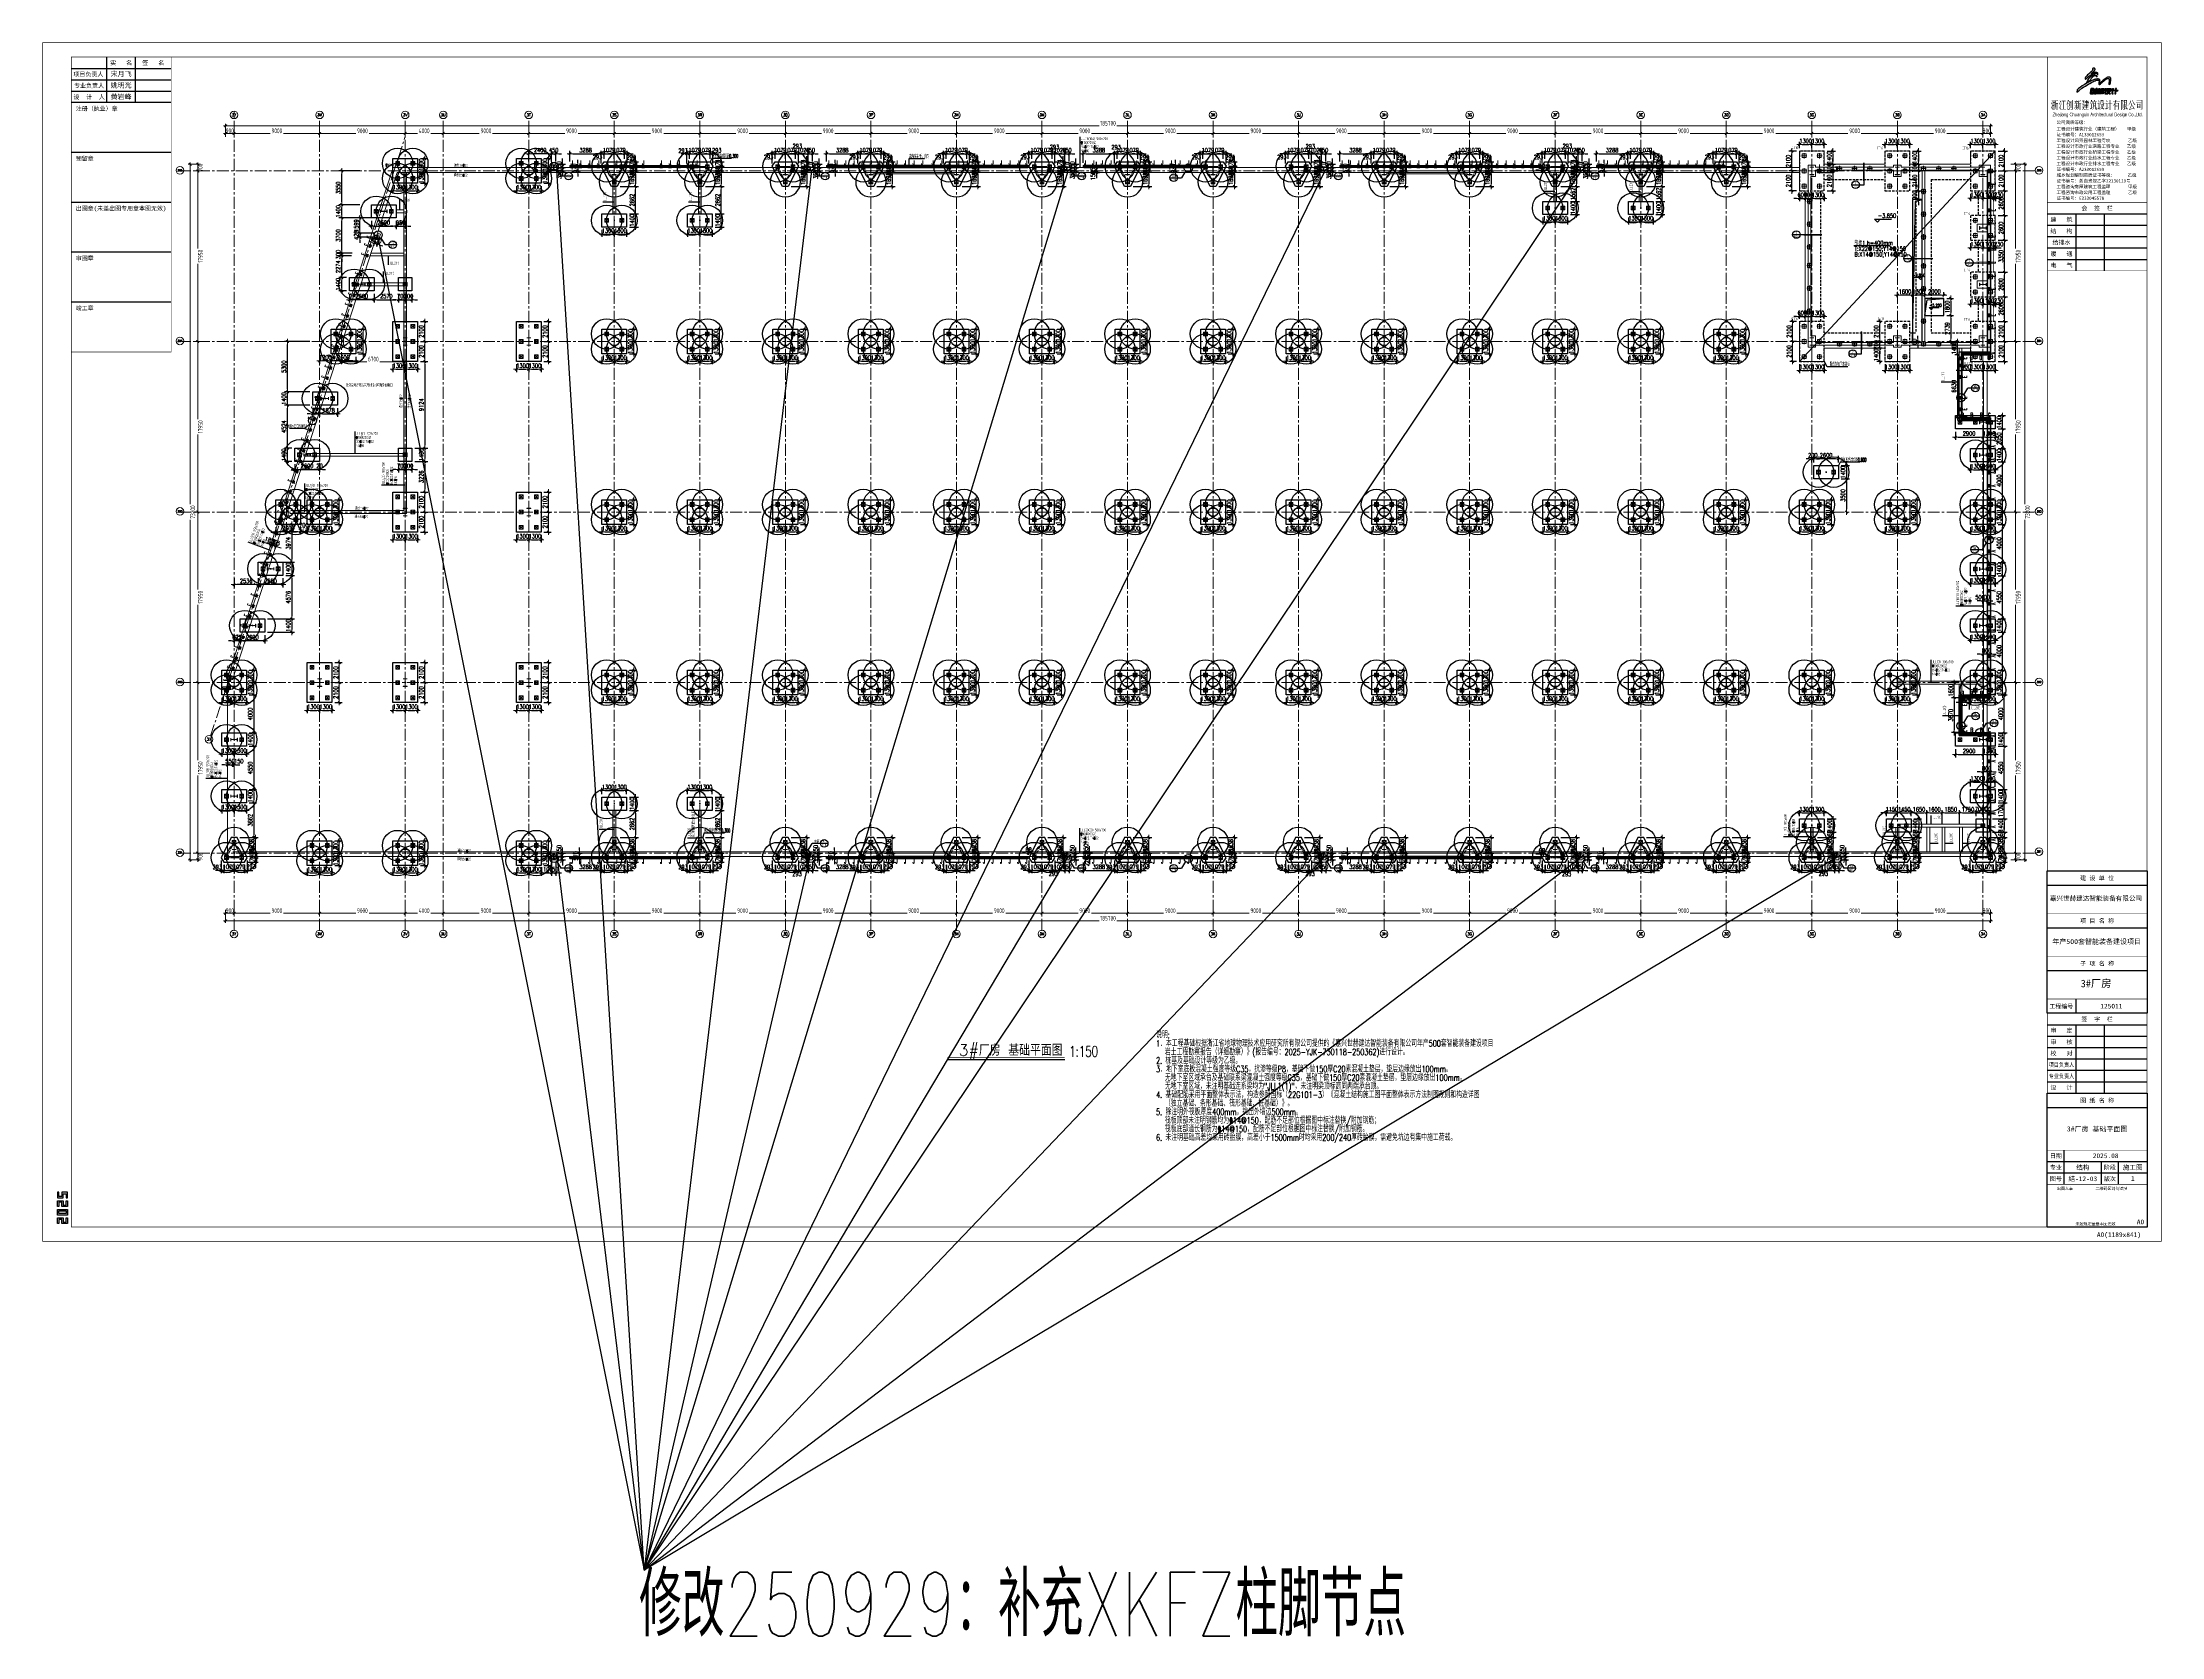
# Model space of a CAD drawing. Extents: x -1201378 to 2367219, y -619313 to 244905.
# Drawn here: x -287929 to -64954, y -337709 to -169915 of the extents above; entities that cross this region are included whole.
import ezdxf
from ezdxf.enums import TextEntityAlignment as Align

# ---------------------------------------------------------------- set-up
doc = ezdxf.new("R2010")
doc.units = 0
doc.header["$LTSCALE"] = 1000
doc.linetypes.add('CENTER', pattern=[2, 1.25, -0.25, 0.25, -0.25])
doc.linetypes.add('HIDDEN', pattern=[0.375, 0.25, -0.125])
doc.layers.get('0').update_dxf_attribs({"linetype": 'CONTINUOUS'})
doc.layers.get('Defpoints').update_dxf_attribs({"linetype": 'CONTINUOUS'})
for name, color, linetype in [('!ZN1-填充-8', 8, 'CONTINUOUS'), ('0-cxFrame', 155, 'CONTINUOUS'), ('2钢材断面', 2, 'CONTINUOUS'), ('30预埋件', 30, 'CONTINUOUS'), ('40钢材投影', 40, 'CONTINUOUS'), ('A-AXIS-DP', 126, 'CONTINUOUS'), ('A-WINDOW', 140, 'CONTINUOUS'), ('ALT_CEN-0-30', 1, 'CENTER'), ('qianming', 155, 'CONTINUOUS'), ('S-BG', 131, 'CONTINUOUS'), ('S-CT1', 42, 'HIDDEN'), ('S-DOTE1', 140, 'CENTER'), ('S-HATCH1-W', 252, 'CONTINUOUS'), ('S-SGJ', 21, 'CONTINUOUS'), ('S-SKL-H', 151, 'CONTINUOUS'), ('S-SS', 111, 'CONTINUOUS'), ('S-TEXT', 21, 'CONTINUOUS'), ('S-XXX', 241, 'CONTINUOUS'), ('建-文字', 7, 'CONTINUOUS'), ('结构轮廓线', 1, 'CONTINUOUS')]:
    doc.layers.add(name, color=color, linetype=linetype)
for name, color, linetype, lineweight in [('0-cxText', 131, 'CONTINUOUS', 25), ('S-axis', 111, 'CONTINUOUS', 0), ('S-bkl', 4, 'CONTINUOUS', 0), ('S-col', 2, 'CONTINUOUS', 0), ('S-ct', 2, 'CONTINUOUS', 0), ('S-dim', 81, 'CONTINUOUS', 0), ('S-dote', 5, 'CENTER', 0), ('S-zhuang', 1, 'CONTINUOUS', 0), ('柱间支撑', 6, 'CENTER', 0)]:
    doc.layers.add(name, color=color, linetype=linetype, lineweight=lineweight)
doc.layers.add('A-云线2', color=3, linetype='CONTINUOUS', plot=False)
doc.styles.add('_TCH_AXIS', font='COMPLEX', dxfattribs={"bigfont": 'GBCBIG'})
doc.styles.add('cx_biaoti', font='')
doc.styles.add('cx_tuming', font='simhei.ttf')
doc.styles.add('cx_tuqian1', font='')
doc.styles.add('DHTEXT-1', font='romans.shx', dxfattribs={"width": 0.7, "bigfont": 'chinese.shx'})
doc.styles.add('HZS', font='hzs.shx', dxfattribs={"width": 0.7, "bigfont": 'hztxt.shx'})
doc.styles.add('SS1', font='tj-romans1.shx', dxfattribs={"width": 0.7, "bigfont": 'tj-hztxt1.shx'})
doc.styles.add('TKZ1', font='tjromant.shx', dxfattribs={"width": 0.7, "bigfont": 'tjhts.shx'})
doc.styles.add('TSSD_Dimension', font='tssdeng.shx', dxfattribs={"width": 0.7, "bigfont": 'hztxt.shx'})
doc.styles.add('图框宋体', font='', dxfattribs={"width": 0.75})
doc.styles.add('样式 1', font='yjkeng.shx', dxfattribs={"width": 0.7, "height": 300, "bigfont": 'yjkchn.shx'})
doc.styles.add('黑体', font='simhei.ttf', dxfattribs={"width": 0.8})
doc.styles.get('cx_biaoti').set_extended_font_data('SimSun')
doc.styles.get('cx_tuqian1').set_extended_font_data('SimSun')
doc.styles.get('图框宋体').set_extended_font_data('SimSun')
doc.dimstyles.new('S-150-ARCHI', dxfattribs={"dimscale": 150, "dimtxt": 3, "dimasz": 2, "dimexe": 2, "dimexo": 2, "dimgap": 1, "dimtad": 1, "dimdec": 0, "dimzin": 0, "dimdsep": 46, "dimtxsty": 'SS1', "dimblk1": 'TT', "dimblk2": 'TT', "dimsah": 1, "dimcen": 1, "dimclrd": 256, "dimclre": 256, "dimclrt": 256, "dimadec": 0, "dimazin": 0, "dimtfac": 1, "dimtdec": 0, "dimtix": 1, "dimtmove": 2, "dimatfit": 0, "dimldrblk": 'TT', "dimfxl": 2, "dimtolj": 1, "dimtzin": 0, "dimarcsym": 0})
doc.dimstyles.new('TSSD_200_200', dxfattribs={"dimtxt": 500, "dimasz": 200, "dimexe": 200, "dimexo": 500, "dimgap": 200, "dimtad": 1, "dimdec": 0, "dimzin": 0, "dimdsep": 46, "dimtxsty": 'TSSD_Dimension', "dimblk": 'ARCHTICK', "dimcen": 0, "dimdle": 200, "dimclrt": 7, "dimadec": 0, "dimazin": 0, "dimtfac": 1, "dimtdec": 0, "dimtix": 1, "dimtmove": 2, "dimatfit": 3, "dimfxl": 1, "dimtolj": 1, "dimtzin": 0, "dimarcsym": 0})

# ---------------------------------------------------------------- blocks, each defined once
blk = doc.blocks.new('w42343243')
at = {"layer": 'S-col'}
blk.add_lwpolyline([(-165069, 621020), (-164639, 621020), (-164639, 621002), (-164848, 621002), (-164848, 620238), (-164639, 620238), (-164639, 620220), (-165069, 620220), (-165069, 620238), (-164860, 620238), (-164860, 621002), (-165069, 621002)], close=True, dxfattribs=at)
blk = doc.blocks.new('42343')
at = {"layer": 'A-WINDOW'}
for p in [(-130000, 100), (-117000, 100), (-108000, 100), (-99000, 100), (-90000, 100), (-81000, 100), (-72000, 100), (-63000, 100), (-54000, 100), (-45000, 100), (-36000, 100), (-27000, 100), (-18000, 100), (-9000, 100), (0, 100), (9000, 100), (18000, 100), (27000, 100), (36000, 100), (-136500, -17850), (-130000, -17850), (-117000, -17850), (-108000, -17850), (-99000, -17850), (-90000, -17850), (-81000, -17850), (-72000, -17850), (-63000, -17850), (-54000, -17850), (-45000, -17850), (-36000, -17850), (-27000, -17850), (-18000, -17850), (-9000, -17850), (0, -17850), (9000, -17850), (18000, -17850), (27000, -17850), (36000, -17850), (-142300, -35800), (-139000, -35800), (-130000, -35800), (-117000, -35800), (-108000, -35800), (-99000, -35800), (-90000, -35800), (-81000, -35800), (-72000, -35800), (-63000, -35800), (-54000, -35800), (-45000, -35800), (-36000, -35800), (-27000, -35800), (-18000, -35800), (-9000, -35800), (0, -35800), (9000, -35800), (18000, -35800), (27000, -35800), (36000, -35800), (-148000, -53750), (-139000, -53750), (-130000, -53750), (-117000, -53750), (-108000, -53750), (-99000, -53750), (-90000, -53750), (-81000, -53750), (-72000, -53750), (-63000, -53750), (-54000, -53750), (-45000, -53750), (-36000, -53750), (-27000, -53750), (-18000, -53750), (-9000, -53750), (0, -53750), (9000, -53750), (18000, -53750), (27000, -53750), (36000, -53750), (-148000, -71700), (-139000, -71700), (-130000, -71700), (-117000, -71700), (-108000, -71700), (-99000, -71700), (-90000, -71700), (-81000, -71700), (-72000, -71700), (-63000, -71700), (-54000, -71700), (-45000, -71700), (-36000, -71700), (-27000, -71700), (-18000, -71700), (-9000, -71700), (0, -71700), (9000, -71700), (18000, -71700), (27000, -71700), (36000, -71700)]:
    blk.add_blockref('w42343243', p, dxfattribs=at)
blk = doc.blocks.new('_ArchTick')
at = {"color": 0, "linetype": 'ByBlock', "const_width": 0.5}
blk.add_lwpolyline([(-0.7, -0.7), (0.7, 0.7)], dxfattribs=at)
blk = doc.blocks.new('*D486')
at = {"layer": 'Defpoints', "color": 0, "transparency": 16777216}
for p in [(-268658, -360718), (-267758, -360718), (-267758, -361576)]:
    blk.add_point(p, dxfattribs=at)
at = {"layer": 'S-axis', "color": 0, "lineweight": -2, "transparency": 16777216}
for p, q in [((-268658, -361218), (-268658, -361776)), ((-267758, -361218), (-267758, -361776)), ((-268858, -361576), (-267558, -361576))]:
    blk.add_line(p, q, dxfattribs=at)
at = {"layer": 'S-axis', "color": 0, "lineweight": -2, "transparency": 16777216, "xscale": 200, "yscale": 200, "zscale": 200, "rotation": 180}
blk.add_blockref('_ArchTick', (-268658, -361576), dxfattribs=at)
at = {"layer": 'S-axis', "color": 0, "lineweight": -2, "transparency": 16777216, "xscale": 200, "yscale": 200, "zscale": 200}
blk.add_blockref('_ArchTick', (-267758, -361576), dxfattribs=at)
at = {"layer": 'S-axis', "color": 7, "transparency": 16777216, "insert": (-268208, -361301), "char_height": 500, "attachment_point": 5, "style": 'TSSD_Dimension'}
blk.add_mtext('\\A1;900', dxfattribs=at)
blk = doc.blocks.new('*D487')
at = {"layer": 'Defpoints', "color": 0, "transparency": 16777216}
for p in [(-267758, -360718), (-258758, -360718), (-258758, -361576)]:
    blk.add_point(p, dxfattribs=at)
at = {"layer": 'S-axis', "color": 0, "lineweight": -2, "transparency": 16777216}
for p, q in [((-267758, -361218), (-267758, -361776)), ((-258758, -361218), (-258758, -361776)), ((-267958, -361576), (-263957, -361576)), ((-258558, -361576), (-262560, -361576))]:
    blk.add_line(p, q, dxfattribs=at)
at = {"layer": 'S-axis', "color": 0, "lineweight": -2, "transparency": 16777216, "xscale": 200, "yscale": 200, "zscale": 200, "rotation": 180}
blk.add_blockref('_ArchTick', (-267758, -361576), dxfattribs=at)
at = {"layer": 'S-axis', "color": 0, "lineweight": -2, "transparency": 16777216, "xscale": 200, "yscale": 200, "zscale": 200}
blk.add_blockref('_ArchTick', (-258758, -361576), dxfattribs=at)
at = {"layer": 'S-axis', "color": 7, "transparency": 16777216, "insert": (-263258, -361301), "char_height": 500, "attachment_point": 5, "style": 'TSSD_Dimension'}
blk.add_mtext('\\A1;9000', dxfattribs=at)
blk = doc.blocks.new('*D488')
at = {"layer": 'Defpoints', "color": 0, "transparency": 16777216}
for p in [(-258758, -360718), (-249758, -360718), (-249758, -361576)]:
    blk.add_point(p, dxfattribs=at)
at = {"layer": 'S-axis', "color": 0, "lineweight": -2, "transparency": 16777216}
for p, q in [((-258758, -361218), (-258758, -361776)), ((-249758, -361218), (-249758, -361776)), ((-258958, -361576), (-254957, -361576)), ((-249558, -361576), (-253560, -361576))]:
    blk.add_line(p, q, dxfattribs=at)
at = {"layer": 'S-axis', "color": 0, "lineweight": -2, "transparency": 16777216, "xscale": 200, "yscale": 200, "zscale": 200, "rotation": 180}
blk.add_blockref('_ArchTick', (-258758, -361576), dxfattribs=at)
at = {"layer": 'S-axis', "color": 0, "lineweight": -2, "transparency": 16777216, "xscale": 200, "yscale": 200, "zscale": 200}
blk.add_blockref('_ArchTick', (-249758, -361576), dxfattribs=at)
at = {"layer": 'S-axis', "color": 7, "transparency": 16777216, "insert": (-254258, -361301), "char_height": 500, "attachment_point": 5, "style": 'TSSD_Dimension'}
blk.add_mtext('\\A1;9000', dxfattribs=at)
blk = doc.blocks.new('*D489')
at = {"layer": 'Defpoints', "color": 0, "transparency": 16777216}
for p in [(-249758, -360718), (-245758, -360718), (-245758, -361576)]:
    blk.add_point(p, dxfattribs=at)
at = {"layer": 'S-axis', "color": 0, "lineweight": -2, "transparency": 16777216}
for p, q in [((-249758, -361218), (-249758, -361776)), ((-245758, -361218), (-245758, -361776)), ((-249958, -361576), (-248457, -361576)), ((-245558, -361576), (-247060, -361576))]:
    blk.add_line(p, q, dxfattribs=at)
at = {"layer": 'S-axis', "color": 0, "lineweight": -2, "transparency": 16777216, "xscale": 200, "yscale": 200, "zscale": 200, "rotation": 180}
blk.add_blockref('_ArchTick', (-249758, -361576), dxfattribs=at)
at = {"layer": 'S-axis', "color": 0, "lineweight": -2, "transparency": 16777216, "xscale": 200, "yscale": 200, "zscale": 200}
blk.add_blockref('_ArchTick', (-245758, -361576), dxfattribs=at)
at = {"layer": 'S-axis', "color": 7, "transparency": 16777216, "insert": (-247758, -361301), "char_height": 500, "attachment_point": 5, "style": 'TSSD_Dimension'}
blk.add_mtext('\\A1;4000', dxfattribs=at)
blk = doc.blocks.new('*D490')
at = {"layer": 'Defpoints', "color": 0, "transparency": 16777216}
for p in [(-245758, -360718), (-236758, -360718), (-236758, -361576)]:
    blk.add_point(p, dxfattribs=at)
at = {"layer": 'S-axis', "color": 0, "lineweight": -2, "transparency": 16777216}
for p, q in [((-245758, -361218), (-245758, -361776)), ((-236758, -361218), (-236758, -361776)), ((-245958, -361576), (-241957, -361576)), ((-236558, -361576), (-240560, -361576))]:
    blk.add_line(p, q, dxfattribs=at)
at = {"layer": 'S-axis', "color": 0, "lineweight": -2, "transparency": 16777216, "xscale": 200, "yscale": 200, "zscale": 200, "rotation": 180}
blk.add_blockref('_ArchTick', (-245758, -361576), dxfattribs=at)
at = {"layer": 'S-axis', "color": 0, "lineweight": -2, "transparency": 16777216, "xscale": 200, "yscale": 200, "zscale": 200}
blk.add_blockref('_ArchTick', (-236758, -361576), dxfattribs=at)
at = {"layer": 'S-axis', "color": 7, "transparency": 16777216, "insert": (-241258, -361301), "char_height": 500, "attachment_point": 5, "style": 'TSSD_Dimension'}
blk.add_mtext('\\A1;9000', dxfattribs=at)
blk = doc.blocks.new('*D491')
at = {"layer": 'Defpoints', "color": 0, "transparency": 16777216}
for p in [(-236758, -360718), (-227758, -360718), (-227758, -361576)]:
    blk.add_point(p, dxfattribs=at)
at = {"layer": 'S-axis', "color": 0, "lineweight": -2, "transparency": 16777216}
for p, q in [((-236758, -361218), (-236758, -361776)), ((-227758, -361218), (-227758, -361776)), ((-236958, -361576), (-232957, -361576)), ((-227558, -361576), (-231560, -361576))]:
    blk.add_line(p, q, dxfattribs=at)
at = {"layer": 'S-axis', "color": 0, "lineweight": -2, "transparency": 16777216, "xscale": 200, "yscale": 200, "zscale": 200, "rotation": 180}
blk.add_blockref('_ArchTick', (-236758, -361576), dxfattribs=at)
at = {"layer": 'S-axis', "color": 0, "lineweight": -2, "transparency": 16777216, "xscale": 200, "yscale": 200, "zscale": 200}
blk.add_blockref('_ArchTick', (-227758, -361576), dxfattribs=at)
at = {"layer": 'S-axis', "color": 7, "transparency": 16777216, "insert": (-232258, -361301), "char_height": 500, "attachment_point": 5, "style": 'TSSD_Dimension'}
blk.add_mtext('\\A1;9000', dxfattribs=at)
blk = doc.blocks.new('*D492')
at = {"layer": 'Defpoints', "color": 0, "transparency": 16777216}
for p in [(-227758, -360718), (-218758, -360718), (-218758, -361576)]:
    blk.add_point(p, dxfattribs=at)
at = {"layer": 'S-axis', "color": 0, "lineweight": -2, "transparency": 16777216}
for p, q in [((-227758, -361218), (-227758, -361776)), ((-218758, -361218), (-218758, -361776)), ((-227958, -361576), (-223957, -361576)), ((-218558, -361576), (-222560, -361576))]:
    blk.add_line(p, q, dxfattribs=at)
at = {"layer": 'S-axis', "color": 0, "lineweight": -2, "transparency": 16777216, "xscale": 200, "yscale": 200, "zscale": 200, "rotation": 180}
blk.add_blockref('_ArchTick', (-227758, -361576), dxfattribs=at)
at = {"layer": 'S-axis', "color": 0, "lineweight": -2, "transparency": 16777216, "xscale": 200, "yscale": 200, "zscale": 200}
blk.add_blockref('_ArchTick', (-218758, -361576), dxfattribs=at)
at = {"layer": 'S-axis', "color": 7, "transparency": 16777216, "insert": (-223258, -361301), "char_height": 500, "attachment_point": 5, "style": 'TSSD_Dimension'}
blk.add_mtext('\\A1;9000', dxfattribs=at)
blk = doc.blocks.new('*D493')
at = {"layer": 'Defpoints', "color": 0, "transparency": 16777216}
for p in [(-218758, -360718), (-209758, -360718), (-209758, -361576)]:
    blk.add_point(p, dxfattribs=at)
at = {"layer": 'S-axis', "color": 0, "lineweight": -2, "transparency": 16777216}
for p, q in [((-218758, -361218), (-218758, -361776)), ((-209758, -361218), (-209758, -361776)), ((-218958, -361576), (-214957, -361576)), ((-209558, -361576), (-213560, -361576))]:
    blk.add_line(p, q, dxfattribs=at)
at = {"layer": 'S-axis', "color": 0, "lineweight": -2, "transparency": 16777216, "xscale": 200, "yscale": 200, "zscale": 200, "rotation": 180}
blk.add_blockref('_ArchTick', (-218758, -361576), dxfattribs=at)
at = {"layer": 'S-axis', "color": 0, "lineweight": -2, "transparency": 16777216, "xscale": 200, "yscale": 200, "zscale": 200}
blk.add_blockref('_ArchTick', (-209758, -361576), dxfattribs=at)
at = {"layer": 'S-axis', "color": 7, "transparency": 16777216, "insert": (-214258, -361301), "char_height": 500, "attachment_point": 5, "style": 'TSSD_Dimension'}
blk.add_mtext('\\A1;9000', dxfattribs=at)
blk = doc.blocks.new('*D494')
at = {"layer": 'Defpoints', "color": 0, "transparency": 16777216}
for p in [(-209758, -360718), (-200758, -360718), (-200758, -361576)]:
    blk.add_point(p, dxfattribs=at)
at = {"layer": 'S-axis', "color": 0, "lineweight": -2, "transparency": 16777216}
for p, q in [((-209758, -361218), (-209758, -361776)), ((-200758, -361218), (-200758, -361776)), ((-209958, -361576), (-205957, -361576)), ((-200558, -361576), (-204560, -361576))]:
    blk.add_line(p, q, dxfattribs=at)
at = {"layer": 'S-axis', "color": 0, "lineweight": -2, "transparency": 16777216, "xscale": 200, "yscale": 200, "zscale": 200, "rotation": 180}
blk.add_blockref('_ArchTick', (-209758, -361576), dxfattribs=at)
at = {"layer": 'S-axis', "color": 0, "lineweight": -2, "transparency": 16777216, "xscale": 200, "yscale": 200, "zscale": 200}
blk.add_blockref('_ArchTick', (-200758, -361576), dxfattribs=at)
at = {"layer": 'S-axis', "color": 7, "transparency": 16777216, "insert": (-205258, -361301), "char_height": 500, "attachment_point": 5, "style": 'TSSD_Dimension'}
blk.add_mtext('\\A1;9000', dxfattribs=at)
blk = doc.blocks.new('*D495')
at = {"layer": 'Defpoints', "color": 0, "transparency": 16777216}
for p in [(-200758, -360718), (-191758, -360718), (-191758, -361576)]:
    blk.add_point(p, dxfattribs=at)
at = {"layer": 'S-axis', "color": 0, "lineweight": -2, "transparency": 16777216}
for p, q in [((-200758, -361218), (-200758, -361776)), ((-191758, -361218), (-191758, -361776)), ((-200958, -361576), (-196957, -361576)), ((-191558, -361576), (-195560, -361576))]:
    blk.add_line(p, q, dxfattribs=at)
at = {"layer": 'S-axis', "color": 0, "lineweight": -2, "transparency": 16777216, "xscale": 200, "yscale": 200, "zscale": 200, "rotation": 180}
blk.add_blockref('_ArchTick', (-200758, -361576), dxfattribs=at)
at = {"layer": 'S-axis', "color": 0, "lineweight": -2, "transparency": 16777216, "xscale": 200, "yscale": 200, "zscale": 200}
blk.add_blockref('_ArchTick', (-191758, -361576), dxfattribs=at)
at = {"layer": 'S-axis', "color": 7, "transparency": 16777216, "insert": (-196258, -361301), "char_height": 500, "attachment_point": 5, "style": 'TSSD_Dimension'}
blk.add_mtext('\\A1;9000', dxfattribs=at)
blk = doc.blocks.new('*D496')
at = {"layer": 'Defpoints', "color": 0, "transparency": 16777216}
for p in [(-191758, -360718), (-182758, -360718), (-182758, -361576)]:
    blk.add_point(p, dxfattribs=at)
at = {"layer": 'S-axis', "color": 0, "lineweight": -2, "transparency": 16777216}
for p, q in [((-191758, -361218), (-191758, -361776)), ((-182758, -361218), (-182758, -361776)), ((-191958, -361576), (-187957, -361576)), ((-182558, -361576), (-186560, -361576))]:
    blk.add_line(p, q, dxfattribs=at)
at = {"layer": 'S-axis', "color": 0, "lineweight": -2, "transparency": 16777216, "xscale": 200, "yscale": 200, "zscale": 200, "rotation": 180}
blk.add_blockref('_ArchTick', (-191758, -361576), dxfattribs=at)
at = {"layer": 'S-axis', "color": 0, "lineweight": -2, "transparency": 16777216, "xscale": 200, "yscale": 200, "zscale": 200}
blk.add_blockref('_ArchTick', (-182758, -361576), dxfattribs=at)
at = {"layer": 'S-axis', "color": 7, "transparency": 16777216, "insert": (-187258, -361301), "char_height": 500, "attachment_point": 5, "style": 'TSSD_Dimension'}
blk.add_mtext('\\A1;9000', dxfattribs=at)
blk = doc.blocks.new('*D497')
at = {"layer": 'Defpoints', "color": 0, "transparency": 16777216}
for p in [(-182758, -360718), (-173758, -360718), (-173758, -361576)]:
    blk.add_point(p, dxfattribs=at)
at = {"layer": 'S-axis', "color": 0, "lineweight": -2, "transparency": 16777216}
for p, q in [((-182758, -361218), (-182758, -361776)), ((-173758, -361218), (-173758, -361776)), ((-182958, -361576), (-178957, -361576)), ((-173558, -361576), (-177560, -361576))]:
    blk.add_line(p, q, dxfattribs=at)
at = {"layer": 'S-axis', "color": 0, "lineweight": -2, "transparency": 16777216, "xscale": 200, "yscale": 200, "zscale": 200, "rotation": 180}
blk.add_blockref('_ArchTick', (-182758, -361576), dxfattribs=at)
at = {"layer": 'S-axis', "color": 0, "lineweight": -2, "transparency": 16777216, "xscale": 200, "yscale": 200, "zscale": 200}
blk.add_blockref('_ArchTick', (-173758, -361576), dxfattribs=at)
at = {"layer": 'S-axis', "color": 7, "transparency": 16777216, "insert": (-178258, -361301), "char_height": 500, "attachment_point": 5, "style": 'TSSD_Dimension'}
blk.add_mtext('\\A1;9000', dxfattribs=at)
blk = doc.blocks.new('*D498')
at = {"layer": 'Defpoints', "color": 0, "transparency": 16777216}
for p in [(-173758, -360718), (-164758, -360718), (-164758, -361576)]:
    blk.add_point(p, dxfattribs=at)
at = {"layer": 'S-axis', "color": 0, "lineweight": -2, "transparency": 16777216}
for p, q in [((-173758, -361218), (-173758, -361776)), ((-164758, -361218), (-164758, -361776)), ((-173958, -361576), (-169957, -361576)), ((-164558, -361576), (-168560, -361576))]:
    blk.add_line(p, q, dxfattribs=at)
at = {"layer": 'S-axis', "color": 0, "lineweight": -2, "transparency": 16777216, "xscale": 200, "yscale": 200, "zscale": 200, "rotation": 180}
blk.add_blockref('_ArchTick', (-173758, -361576), dxfattribs=at)
at = {"layer": 'S-axis', "color": 0, "lineweight": -2, "transparency": 16777216, "xscale": 200, "yscale": 200, "zscale": 200}
blk.add_blockref('_ArchTick', (-164758, -361576), dxfattribs=at)
at = {"layer": 'S-axis', "color": 7, "transparency": 16777216, "insert": (-169258, -361301), "char_height": 500, "attachment_point": 5, "style": 'TSSD_Dimension'}
blk.add_mtext('\\A1;9000', dxfattribs=at)
blk = doc.blocks.new('*D499')
at = {"layer": 'Defpoints', "color": 0, "transparency": 16777216}
for p in [(-164758, -360718), (-155758, -360718), (-155758, -361576)]:
    blk.add_point(p, dxfattribs=at)
at = {"layer": 'S-axis', "color": 0, "lineweight": -2, "transparency": 16777216}
for p, q in [((-164758, -361218), (-164758, -361776)), ((-155758, -361218), (-155758, -361776)), ((-164958, -361576), (-160957, -361576)), ((-155558, -361576), (-159560, -361576))]:
    blk.add_line(p, q, dxfattribs=at)
at = {"layer": 'S-axis', "color": 0, "lineweight": -2, "transparency": 16777216, "xscale": 200, "yscale": 200, "zscale": 200, "rotation": 180}
blk.add_blockref('_ArchTick', (-164758, -361576), dxfattribs=at)
at = {"layer": 'S-axis', "color": 0, "lineweight": -2, "transparency": 16777216, "xscale": 200, "yscale": 200, "zscale": 200}
blk.add_blockref('_ArchTick', (-155758, -361576), dxfattribs=at)
at = {"layer": 'S-axis', "color": 7, "transparency": 16777216, "insert": (-160258, -361301), "char_height": 500, "attachment_point": 5, "style": 'TSSD_Dimension'}
blk.add_mtext('\\A1;9000', dxfattribs=at)
blk = doc.blocks.new('*D500')
at = {"layer": 'Defpoints', "color": 0, "transparency": 16777216}
for p in [(-155758, -360718), (-146758, -360718), (-146758, -361576)]:
    blk.add_point(p, dxfattribs=at)
at = {"layer": 'S-axis', "color": 0, "lineweight": -2, "transparency": 16777216}
for p, q in [((-155758, -361218), (-155758, -361776)), ((-146758, -361218), (-146758, -361776)), ((-155958, -361576), (-151957, -361576)), ((-146558, -361576), (-150560, -361576))]:
    blk.add_line(p, q, dxfattribs=at)
at = {"layer": 'S-axis', "color": 0, "lineweight": -2, "transparency": 16777216, "xscale": 200, "yscale": 200, "zscale": 200, "rotation": 180}
blk.add_blockref('_ArchTick', (-155758, -361576), dxfattribs=at)
at = {"layer": 'S-axis', "color": 0, "lineweight": -2, "transparency": 16777216, "xscale": 200, "yscale": 200, "zscale": 200}
blk.add_blockref('_ArchTick', (-146758, -361576), dxfattribs=at)
at = {"layer": 'S-axis', "color": 7, "transparency": 16777216, "insert": (-151258, -361301), "char_height": 500, "attachment_point": 5, "style": 'TSSD_Dimension'}
blk.add_mtext('\\A1;9000', dxfattribs=at)
blk = doc.blocks.new('*D501')
at = {"layer": 'Defpoints', "color": 0, "transparency": 16777216}
for p in [(-146758, -360718), (-137758, -360718), (-137758, -361576)]:
    blk.add_point(p, dxfattribs=at)
at = {"layer": 'S-axis', "color": 0, "lineweight": -2, "transparency": 16777216}
for p, q in [((-146758, -361218), (-146758, -361776)), ((-137758, -361218), (-137758, -361776)), ((-146958, -361576), (-142957, -361576)), ((-137558, -361576), (-141560, -361576))]:
    blk.add_line(p, q, dxfattribs=at)
at = {"layer": 'S-axis', "color": 0, "lineweight": -2, "transparency": 16777216, "xscale": 200, "yscale": 200, "zscale": 200, "rotation": 180}
blk.add_blockref('_ArchTick', (-146758, -361576), dxfattribs=at)
at = {"layer": 'S-axis', "color": 0, "lineweight": -2, "transparency": 16777216, "xscale": 200, "yscale": 200, "zscale": 200}
blk.add_blockref('_ArchTick', (-137758, -361576), dxfattribs=at)
at = {"layer": 'S-axis', "color": 7, "transparency": 16777216, "insert": (-142258, -361301), "char_height": 500, "attachment_point": 5, "style": 'TSSD_Dimension'}
blk.add_mtext('\\A1;9000', dxfattribs=at)
blk = doc.blocks.new('*D502')
at = {"layer": 'Defpoints', "color": 0, "transparency": 16777216}
for p in [(-137758, -360718), (-128758, -360718), (-128758, -361576)]:
    blk.add_point(p, dxfattribs=at)
at = {"layer": 'S-axis', "color": 0, "lineweight": -2, "transparency": 16777216}
for p, q in [((-137758, -361218), (-137758, -361776)), ((-128758, -361218), (-128758, -361776)), ((-137958, -361576), (-133957, -361576)), ((-128558, -361576), (-132560, -361576))]:
    blk.add_line(p, q, dxfattribs=at)
at = {"layer": 'S-axis', "color": 0, "lineweight": -2, "transparency": 16777216, "xscale": 200, "yscale": 200, "zscale": 200, "rotation": 180}
blk.add_blockref('_ArchTick', (-137758, -361576), dxfattribs=at)
at = {"layer": 'S-axis', "color": 0, "lineweight": -2, "transparency": 16777216, "xscale": 200, "yscale": 200, "zscale": 200}
blk.add_blockref('_ArchTick', (-128758, -361576), dxfattribs=at)
at = {"layer": 'S-axis', "color": 7, "transparency": 16777216, "insert": (-133258, -361301), "char_height": 500, "attachment_point": 5, "style": 'TSSD_Dimension'}
blk.add_mtext('\\A1;9000', dxfattribs=at)
blk = doc.blocks.new('*D503')
at = {"layer": 'Defpoints', "color": 0, "transparency": 16777216}
for p in [(-128758, -360718), (-119758, -360718), (-119758, -361576)]:
    blk.add_point(p, dxfattribs=at)
at = {"layer": 'S-axis', "color": 0, "lineweight": -2, "transparency": 16777216}
for p, q in [((-128758, -361218), (-128758, -361776)), ((-119758, -361218), (-119758, -361776)), ((-128958, -361576), (-124957, -361576)), ((-119558, -361576), (-123560, -361576))]:
    blk.add_line(p, q, dxfattribs=at)
at = {"layer": 'S-axis', "color": 0, "lineweight": -2, "transparency": 16777216, "xscale": 200, "yscale": 200, "zscale": 200, "rotation": 180}
blk.add_blockref('_ArchTick', (-128758, -361576), dxfattribs=at)
at = {"layer": 'S-axis', "color": 0, "lineweight": -2, "transparency": 16777216, "xscale": 200, "yscale": 200, "zscale": 200}
blk.add_blockref('_ArchTick', (-119758, -361576), dxfattribs=at)
at = {"layer": 'S-axis', "color": 7, "transparency": 16777216, "insert": (-124258, -361301), "char_height": 500, "attachment_point": 5, "style": 'TSSD_Dimension'}
blk.add_mtext('\\A1;9000', dxfattribs=at)
blk = doc.blocks.new('*D504')
at = {"layer": 'Defpoints', "color": 0, "transparency": 16777216}
for p in [(-119758, -360718), (-110758, -360718), (-110758, -361576)]:
    blk.add_point(p, dxfattribs=at)
at = {"layer": 'S-axis', "color": 0, "lineweight": -2, "transparency": 16777216}
for p, q in [((-119758, -361218), (-119758, -361776)), ((-110758, -361218), (-110758, -361776)), ((-119958, -361576), (-115957, -361576)), ((-110558, -361576), (-114560, -361576))]:
    blk.add_line(p, q, dxfattribs=at)
at = {"layer": 'S-axis', "color": 0, "lineweight": -2, "transparency": 16777216, "xscale": 200, "yscale": 200, "zscale": 200, "rotation": 180}
blk.add_blockref('_ArchTick', (-119758, -361576), dxfattribs=at)
at = {"layer": 'S-axis', "color": 0, "lineweight": -2, "transparency": 16777216, "xscale": 200, "yscale": 200, "zscale": 200}
blk.add_blockref('_ArchTick', (-110758, -361576), dxfattribs=at)
at = {"layer": 'S-axis', "color": 7, "transparency": 16777216, "insert": (-115258, -361301), "char_height": 500, "attachment_point": 5, "style": 'TSSD_Dimension'}
blk.add_mtext('\\A1;9000', dxfattribs=at)
blk = doc.blocks.new('*D505')
at = {"layer": 'Defpoints', "color": 0, "transparency": 16777216}
for p in [(-110758, -360718), (-101758, -360718), (-101758, -361576)]:
    blk.add_point(p, dxfattribs=at)
at = {"layer": 'S-axis', "color": 0, "lineweight": -2, "transparency": 16777216}
for p, q in [((-110758, -361218), (-110758, -361776)), ((-101758, -361218), (-101758, -361776)), ((-110958, -361576), (-106957, -361576)), ((-101558, -361576), (-105560, -361576))]:
    blk.add_line(p, q, dxfattribs=at)
at = {"layer": 'S-axis', "color": 0, "lineweight": -2, "transparency": 16777216, "xscale": 200, "yscale": 200, "zscale": 200, "rotation": 180}
blk.add_blockref('_ArchTick', (-110758, -361576), dxfattribs=at)
at = {"layer": 'S-axis', "color": 0, "lineweight": -2, "transparency": 16777216, "xscale": 200, "yscale": 200, "zscale": 200}
blk.add_blockref('_ArchTick', (-101758, -361576), dxfattribs=at)
at = {"layer": 'S-axis', "color": 7, "transparency": 16777216, "insert": (-106258, -361301), "char_height": 500, "attachment_point": 5, "style": 'TSSD_Dimension'}
blk.add_mtext('\\A1;9000', dxfattribs=at)
blk = doc.blocks.new('*D506')
at = {"layer": 'Defpoints', "color": 0, "transparency": 16777216}
for p in [(-101758, -360718), (-92758, -360718), (-92758, -361576)]:
    blk.add_point(p, dxfattribs=at)
at = {"layer": 'S-axis', "color": 0, "lineweight": -2, "transparency": 16777216}
for p, q in [((-101758, -361218), (-101758, -361776)), ((-92758, -361218), (-92758, -361776)), ((-101958, -361576), (-97957, -361576)), ((-92558, -361576), (-96560, -361576))]:
    blk.add_line(p, q, dxfattribs=at)
at = {"layer": 'S-axis', "color": 0, "lineweight": -2, "transparency": 16777216, "xscale": 200, "yscale": 200, "zscale": 200, "rotation": 180}
blk.add_blockref('_ArchTick', (-101758, -361576), dxfattribs=at)
at = {"layer": 'S-axis', "color": 0, "lineweight": -2, "transparency": 16777216, "xscale": 200, "yscale": 200, "zscale": 200}
blk.add_blockref('_ArchTick', (-92758, -361576), dxfattribs=at)
at = {"layer": 'S-axis', "color": 7, "transparency": 16777216, "insert": (-97258, -361301), "char_height": 500, "attachment_point": 5, "style": 'TSSD_Dimension'}
blk.add_mtext('\\A1;9000', dxfattribs=at)
blk = doc.blocks.new('*D507')
at = {"layer": 'Defpoints', "color": 0, "transparency": 16777216}
for p in [(-92758, -360718), (-83758, -360718), (-83758, -361576)]:
    blk.add_point(p, dxfattribs=at)
at = {"layer": 'S-axis', "color": 0, "lineweight": -2, "transparency": 16777216}
for p, q in [((-92758, -361218), (-92758, -361776)), ((-83758, -361218), (-83758, -361776)), ((-92958, -361576), (-88957, -361576)), ((-83558, -361576), (-87560, -361576))]:
    blk.add_line(p, q, dxfattribs=at)
at = {"layer": 'S-axis', "color": 0, "lineweight": -2, "transparency": 16777216, "xscale": 200, "yscale": 200, "zscale": 200, "rotation": 180}
blk.add_blockref('_ArchTick', (-92758, -361576), dxfattribs=at)
at = {"layer": 'S-axis', "color": 0, "lineweight": -2, "transparency": 16777216, "xscale": 200, "yscale": 200, "zscale": 200}
blk.add_blockref('_ArchTick', (-83758, -361576), dxfattribs=at)
at = {"layer": 'S-axis', "color": 7, "transparency": 16777216, "insert": (-88258, -361301), "char_height": 500, "attachment_point": 5, "style": 'TSSD_Dimension'}
blk.add_mtext('\\A1;9000', dxfattribs=at)
blk = doc.blocks.new('*D508')
at = {"layer": 'Defpoints', "color": 0, "transparency": 16777216}
for p in [(-83758, -360718), (-82958, -360718), (-82958, -361576)]:
    blk.add_point(p, dxfattribs=at)
at = {"layer": 'S-axis', "color": 0, "lineweight": -2, "transparency": 16777216}
for p, q in [((-83758, -361218), (-83758, -361776)), ((-82958, -361218), (-82958, -361776)), ((-83958, -361576), (-82758, -361576))]:
    blk.add_line(p, q, dxfattribs=at)
at = {"layer": 'S-axis', "color": 0, "lineweight": -2, "transparency": 16777216, "xscale": 200, "yscale": 200, "zscale": 200, "rotation": 180}
blk.add_blockref('_ArchTick', (-83758, -361576), dxfattribs=at)
at = {"layer": 'S-axis', "color": 0, "lineweight": -2, "transparency": 16777216, "xscale": 200, "yscale": 200, "zscale": 200}
blk.add_blockref('_ArchTick', (-82958, -361576), dxfattribs=at)
at = {"layer": 'S-axis', "color": 7, "transparency": 16777216, "insert": (-83358, -361301), "char_height": 500, "attachment_point": 5, "style": 'TSSD_Dimension'}
blk.add_mtext('\\A1;800', dxfattribs=at)
blk = doc.blocks.new('*D509')
at = {"layer": 'Defpoints', "color": 0, "transparency": 16777216}
for p in [(-81336, -282748), (-81336, -283448), (-80320, -283448)]:
    blk.add_point(p, dxfattribs=at)
at = {"layer": 'S-axis', "color": 0, "lineweight": -2, "transparency": 16777216}
for p, q in [((-80836, -282748), (-80120, -282748)), ((-80320, -282548), (-80320, -283648)), ((-80836, -283448), (-80120, -283448))]:
    blk.add_line(p, q, dxfattribs=at)
at = {"layer": 'S-axis', "color": 0, "lineweight": -2, "transparency": 16777216, "xscale": 200, "yscale": 200, "zscale": 200}
for p, rotation in [((-80320, -282748), 90), ((-80320, -283448), 270)]:
    blk.add_blockref('_ArchTick', p, dxfattribs=dict(at, rotation=rotation))
at = {"layer": 'S-axis', "color": 7, "transparency": 16777216, "insert": (-80045, -283098), "char_height": 500, "attachment_point": 5, "rotation": 90, "style": 'TSSD_Dimension'}
blk.add_mtext('\\A1;700', dxfattribs=at)
blk = doc.blocks.new('*D510')
at = {"layer": 'Defpoints', "color": 0, "transparency": 16777216}
for p in [(-81336, -283448), (-81336, -301398), (-80320, -301398)]:
    blk.add_point(p, dxfattribs=at)
at = {"layer": 'S-axis', "color": 0, "lineweight": -2, "transparency": 16777216}
for p, q in [((-80836, -283448), (-80120, -283448)), ((-80320, -283248), (-80320, -291617)), ((-80320, -301598), (-80320, -293229)), ((-80836, -301398), (-80120, -301398))]:
    blk.add_line(p, q, dxfattribs=at)
at = {"layer": 'S-axis', "color": 0, "lineweight": -2, "transparency": 16777216, "xscale": 200, "yscale": 200, "zscale": 200}
for p, rotation in [((-80320, -283448), 90), ((-80320, -301398), 270)]:
    blk.add_blockref('_ArchTick', p, dxfattribs=dict(at, rotation=rotation))
at = {"layer": 'S-axis', "color": 7, "transparency": 16777216, "insert": (-80045, -292423), "char_height": 500, "attachment_point": 5, "rotation": 90, "style": 'TSSD_Dimension'}
blk.add_mtext('\\A1;17950', dxfattribs=at)
blk = doc.blocks.new('*D511')
at = {"layer": 'Defpoints', "color": 0, "transparency": 16777216}
for p in [(-81336, -301398), (-81336, -319348), (-80320, -319348)]:
    blk.add_point(p, dxfattribs=at)
at = {"layer": 'S-axis', "color": 0, "lineweight": -2, "transparency": 16777216}
for p, q in [((-80836, -301398), (-80120, -301398)), ((-80320, -301198), (-80320, -309567)), ((-80320, -319548), (-80320, -311179)), ((-80836, -319348), (-80120, -319348))]:
    blk.add_line(p, q, dxfattribs=at)
at = {"layer": 'S-axis', "color": 0, "lineweight": -2, "transparency": 16777216, "xscale": 200, "yscale": 200, "zscale": 200}
for p, rotation in [((-80320, -301398), 90), ((-80320, -319348), 270)]:
    blk.add_blockref('_ArchTick', p, dxfattribs=dict(at, rotation=rotation))
at = {"layer": 'S-axis', "color": 7, "transparency": 16777216, "insert": (-80045, -310373), "char_height": 500, "attachment_point": 5, "rotation": 90, "style": 'TSSD_Dimension'}
blk.add_mtext('\\A1;17950', dxfattribs=at)
blk = doc.blocks.new('*D512')
at = {"layer": 'Defpoints', "color": 0, "transparency": 16777216}
for p in [(-81336, -319348), (-81336, -337298), (-80320, -337298)]:
    blk.add_point(p, dxfattribs=at)
at = {"layer": 'S-axis', "color": 0, "lineweight": -2, "transparency": 16777216}
for p, q in [((-80836, -319348), (-80120, -319348)), ((-80320, -319148), (-80320, -327517)), ((-80320, -337498), (-80320, -329129)), ((-80836, -337298), (-80120, -337298))]:
    blk.add_line(p, q, dxfattribs=at)
at = {"layer": 'S-axis', "color": 0, "lineweight": -2, "transparency": 16777216, "xscale": 200, "yscale": 200, "zscale": 200}
for p, rotation in [((-80320, -319348), 90), ((-80320, -337298), 270)]:
    blk.add_blockref('_ArchTick', p, dxfattribs=dict(at, rotation=rotation))
at = {"layer": 'S-axis', "color": 7, "transparency": 16777216, "insert": (-80045, -328323), "char_height": 500, "attachment_point": 5, "rotation": 90, "style": 'TSSD_Dimension'}
blk.add_mtext('\\A1;17950', dxfattribs=at)
blk = doc.blocks.new('*D513')
at = {"layer": 'Defpoints', "color": 0, "transparency": 16777216}
for p in [(-81336, -337298), (-81336, -355248), (-80320, -355248)]:
    blk.add_point(p, dxfattribs=at)
at = {"layer": 'S-axis', "color": 0, "lineweight": -2, "transparency": 16777216}
for p, q in [((-80836, -337298), (-80120, -337298)), ((-80320, -337098), (-80320, -345467)), ((-80320, -355448), (-80320, -347079)), ((-80836, -355248), (-80120, -355248))]:
    blk.add_line(p, q, dxfattribs=at)
at = {"layer": 'S-axis', "color": 0, "lineweight": -2, "transparency": 16777216, "xscale": 200, "yscale": 200, "zscale": 200}
for p, rotation in [((-80320, -337298), 90), ((-80320, -355248), 270)]:
    blk.add_blockref('_ArchTick', p, dxfattribs=dict(at, rotation=rotation))
at = {"layer": 'S-axis', "color": 7, "transparency": 16777216, "insert": (-80045, -346273), "char_height": 500, "attachment_point": 5, "rotation": 90, "style": 'TSSD_Dimension'}
blk.add_mtext('\\A1;17950', dxfattribs=at)
blk = doc.blocks.new('*D514')
at = {"layer": 'Defpoints', "color": 0, "transparency": 16777216}
for p in [(-81336, -355248), (-81336, -355948), (-80320, -355948)]:
    blk.add_point(p, dxfattribs=at)
at = {"layer": 'S-axis', "color": 0, "lineweight": -2, "transparency": 16777216}
for p, q in [((-80836, -355248), (-80120, -355248)), ((-80836, -355948), (-80120, -355948)), ((-80320, -355048), (-80320, -356148))]:
    blk.add_line(p, q, dxfattribs=at)
at = {"layer": 'S-axis', "color": 0, "lineweight": -2, "transparency": 16777216, "xscale": 200, "yscale": 200, "zscale": 200}
for p, rotation in [((-80320, -355248), 90), ((-80320, -355948), 270)]:
    blk.add_blockref('_ArchTick', p, dxfattribs=dict(at, rotation=rotation))
at = {"layer": 'S-axis', "color": 7, "transparency": 16777216, "insert": (-80045, -355598), "char_height": 500, "attachment_point": 5, "rotation": 90, "style": 'TSSD_Dimension'}
blk.add_mtext('\\A1;700', dxfattribs=at)
blk = doc.blocks.new('*D515')
at = {"layer": 'Defpoints', "color": 0, "transparency": 16777216}
for p in [(-270790, -282748), (-271576, -283448), (-270790, -283448)]:
    blk.add_point(p, dxfattribs=at)
at = {"layer": 'S-axis', "color": 0, "lineweight": -2, "transparency": 16777216}
for p, q in [((-271290, -282748), (-271776, -282748)), ((-271576, -282548), (-271576, -283648)), ((-271290, -283448), (-271776, -283448))]:
    blk.add_line(p, q, dxfattribs=at)
at = {"layer": 'S-axis', "color": 0, "lineweight": -2, "transparency": 16777216, "xscale": 200, "yscale": 200, "zscale": 200}
for p, rotation in [((-271576, -282748), 90), ((-271576, -283448), 270)]:
    blk.add_blockref('_ArchTick', p, dxfattribs=dict(at, rotation=rotation))
at = {"layer": 'S-axis', "color": 7, "transparency": 16777216, "insert": (-271301, -283098), "char_height": 500, "attachment_point": 5, "rotation": 90, "style": 'TSSD_Dimension'}
blk.add_mtext('\\A1;700', dxfattribs=at)
blk = doc.blocks.new('*D516')
at = {"layer": 'Defpoints', "color": 0, "transparency": 16777216}
for p in [(-270790, -283448), (-271576, -301398), (-270790, -301398)]:
    blk.add_point(p, dxfattribs=at)
at = {"layer": 'S-axis', "color": 0, "lineweight": -2, "transparency": 16777216}
for p, q in [((-271290, -283448), (-271776, -283448)), ((-271576, -283248), (-271576, -291617)), ((-271576, -301598), (-271576, -293229)), ((-271290, -301398), (-271776, -301398))]:
    blk.add_line(p, q, dxfattribs=at)
at = {"layer": 'S-axis', "color": 0, "lineweight": -2, "transparency": 16777216, "xscale": 200, "yscale": 200, "zscale": 200}
for p, rotation in [((-271576, -283448), 90), ((-271576, -301398), 270)]:
    blk.add_blockref('_ArchTick', p, dxfattribs=dict(at, rotation=rotation))
at = {"layer": 'S-axis', "color": 7, "transparency": 16777216, "insert": (-271301, -292423), "char_height": 500, "attachment_point": 5, "rotation": 90, "style": 'TSSD_Dimension'}
blk.add_mtext('\\A1;17950', dxfattribs=at)
blk = doc.blocks.new('*D517')
at = {"layer": 'Defpoints', "color": 0, "transparency": 16777216}
for p in [(-270790, -301398), (-271576, -319348), (-270790, -319348)]:
    blk.add_point(p, dxfattribs=at)
at = {"layer": 'S-axis', "color": 0, "lineweight": -2, "transparency": 16777216}
for p, q in [((-271290, -301398), (-271776, -301398)), ((-271576, -301198), (-271576, -309567)), ((-271576, -319548), (-271576, -311179)), ((-271290, -319348), (-271776, -319348))]:
    blk.add_line(p, q, dxfattribs=at)
at = {"layer": 'S-axis', "color": 0, "lineweight": -2, "transparency": 16777216, "xscale": 200, "yscale": 200, "zscale": 200}
for p, rotation in [((-271576, -301398), 90), ((-271576, -319348), 270)]:
    blk.add_blockref('_ArchTick', p, dxfattribs=dict(at, rotation=rotation))
at = {"layer": 'S-axis', "color": 7, "transparency": 16777216, "insert": (-271301, -310373), "char_height": 500, "attachment_point": 5, "rotation": 90, "style": 'TSSD_Dimension'}
blk.add_mtext('\\A1;17950', dxfattribs=at)
blk = doc.blocks.new('*D518')
at = {"layer": 'Defpoints', "color": 0, "transparency": 16777216}
for p in [(-270790, -319348), (-271576, -337298), (-270790, -337298)]:
    blk.add_point(p, dxfattribs=at)
at = {"layer": 'S-axis', "color": 0, "lineweight": -2, "transparency": 16777216}
for p, q in [((-271290, -319348), (-271776, -319348)), ((-271576, -319148), (-271576, -327517)), ((-271576, -337498), (-271576, -329129)), ((-271290, -337298), (-271776, -337298))]:
    blk.add_line(p, q, dxfattribs=at)
at = {"layer": 'S-axis', "color": 0, "lineweight": -2, "transparency": 16777216, "xscale": 200, "yscale": 200, "zscale": 200}
for p, rotation in [((-271576, -319348), 90), ((-271576, -337298), 270)]:
    blk.add_blockref('_ArchTick', p, dxfattribs=dict(at, rotation=rotation))
at = {"layer": 'S-axis', "color": 7, "transparency": 16777216, "insert": (-271301, -328323), "char_height": 500, "attachment_point": 5, "rotation": 90, "style": 'TSSD_Dimension'}
blk.add_mtext('\\A1;17950', dxfattribs=at)
blk = doc.blocks.new('*D519')
at = {"layer": 'Defpoints', "color": 0, "transparency": 16777216}
for p in [(-270790, -337298), (-271576, -355248), (-270790, -355248)]:
    blk.add_point(p, dxfattribs=at)
at = {"layer": 'S-axis', "color": 0, "lineweight": -2, "transparency": 16777216}
for p, q in [((-271290, -337298), (-271776, -337298)), ((-271576, -337098), (-271576, -345467)), ((-271576, -355448), (-271576, -347079)), ((-271290, -355248), (-271776, -355248))]:
    blk.add_line(p, q, dxfattribs=at)
at = {"layer": 'S-axis', "color": 0, "lineweight": -2, "transparency": 16777216, "xscale": 200, "yscale": 200, "zscale": 200}
for p, rotation in [((-271576, -337298), 90), ((-271576, -355248), 270)]:
    blk.add_blockref('_ArchTick', p, dxfattribs=dict(at, rotation=rotation))
at = {"layer": 'S-axis', "color": 7, "transparency": 16777216, "insert": (-271301, -346273), "char_height": 500, "attachment_point": 5, "rotation": 90, "style": 'TSSD_Dimension'}
blk.add_mtext('\\A1;17950', dxfattribs=at)
blk = doc.blocks.new('*D520')
at = {"layer": 'Defpoints', "color": 0, "transparency": 16777216}
for p in [(-271576, -355948), (-270790, -355248), (-270790, -355948)]:
    blk.add_point(p, dxfattribs=at)
at = {"layer": 'S-axis', "color": 0, "lineweight": -2, "transparency": 16777216}
for p, q in [((-271290, -355248), (-271776, -355248)), ((-271290, -355948), (-271776, -355948)), ((-271576, -355048), (-271576, -356148))]:
    blk.add_line(p, q, dxfattribs=at)
at = {"layer": 'S-axis', "color": 0, "lineweight": -2, "transparency": 16777216, "xscale": 200, "yscale": 200, "zscale": 200}
for p, rotation in [((-271576, -355248), 90), ((-271576, -355948), 270)]:
    blk.add_blockref('_ArchTick', p, dxfattribs=dict(at, rotation=rotation))
at = {"layer": 'S-axis', "color": 7, "transparency": 16777216, "insert": (-271301, -355598), "char_height": 500, "attachment_point": 5, "rotation": 90, "style": 'TSSD_Dimension'}
blk.add_mtext('\\A1;700', dxfattribs=at)
blk = doc.blocks.new('*D457')
at = {"layer": 'Defpoints', "color": 0, "transparency": 16777216}
for p in [(-81236, -282748), (-81236, -355948), (-79341, -355948)]:
    blk.add_point(p, dxfattribs=at)
at = {"layer": 'S-axis', "color": 0, "lineweight": -2, "transparency": 16777216}
for p, q in [((-80736, -282748), (-79141, -282748)), ((-79341, -282548), (-79341, -318516)), ((-79341, -356148), (-79341, -320181)), ((-80736, -355948), (-79141, -355948))]:
    blk.add_line(p, q, dxfattribs=at)
at = {"layer": 'S-axis', "color": 0, "lineweight": -2, "transparency": 16777216, "xscale": 200, "yscale": 200, "zscale": 200}
for p, rotation in [((-79341, -282748), 90), ((-79341, -355948), 270)]:
    blk.add_blockref('_ArchTick', p, dxfattribs=dict(at, rotation=rotation))
at = {"layer": 'S-axis', "color": 7, "transparency": 16777216, "insert": (-79066, -319348), "char_height": 500, "attachment_point": 5, "rotation": 90, "style": 'TSSD_Dimension'}
blk.add_mtext('\\A1;73200', dxfattribs=at)
blk = doc.blocks.new('*D458')
at = {"layer": 'Defpoints', "color": 0, "transparency": 16777216}
for p in [(-268658, -360818), (-82958, -360818), (-82958, -362376)]:
    blk.add_point(p, dxfattribs=at)
at = {"layer": 'S-axis', "color": 0, "lineweight": -2, "transparency": 16777216}
for p, q in [((-268858, -362376), (-176749, -362376)), ((-268658, -361318), (-268658, -362576)), ((-82758, -362376), (-174868, -362376)), ((-82958, -361318), (-82958, -362576))]:
    blk.add_line(p, q, dxfattribs=at)
at = {"layer": 'S-axis', "color": 0, "lineweight": -2, "transparency": 16777216, "xscale": 200, "yscale": 200, "zscale": 200, "rotation": 180}
blk.add_blockref('_ArchTick', (-268658, -362376), dxfattribs=at)
at = {"layer": 'S-axis', "color": 0, "lineweight": -2, "transparency": 16777216, "xscale": 200, "yscale": 200, "zscale": 200}
blk.add_blockref('_ArchTick', (-82958, -362376), dxfattribs=at)
at = {"layer": 'S-axis', "color": 7, "transparency": 16777216, "insert": (-175808, -362101), "char_height": 500, "attachment_point": 5, "style": 'TSSD_Dimension'}
blk.add_mtext('\\A1;185700', dxfattribs=at)
blk = doc.blocks.new('*D459')
at = {"layer": 'Defpoints', "color": 0, "transparency": 16777216}
for p in [(-270890, -282748), (-272376, -355948), (-270890, -355948)]:
    blk.add_point(p, dxfattribs=at)
at = {"layer": 'S-axis', "color": 0, "lineweight": -2, "transparency": 16777216}
for p, q in [((-271390, -282748), (-272576, -282748)), ((-272376, -282548), (-272376, -318516)), ((-272376, -356148), (-272376, -320181)), ((-271390, -355948), (-272576, -355948))]:
    blk.add_line(p, q, dxfattribs=at)
at = {"layer": 'S-axis', "color": 0, "lineweight": -2, "transparency": 16777216, "xscale": 200, "yscale": 200, "zscale": 200}
for p, rotation in [((-272376, -282748), 90), ((-272376, -355948), 270)]:
    blk.add_blockref('_ArchTick', p, dxfattribs=dict(at, rotation=rotation))
at = {"layer": 'S-axis', "color": 7, "transparency": 16777216, "insert": (-272101, -319348), "char_height": 500, "attachment_point": 5, "rotation": 90, "style": 'TSSD_Dimension'}
blk.add_mtext('\\A1;73200', dxfattribs=at)
blk = doc.blocks.new('*D460')
at = {"layer": 'Defpoints', "color": 0, "transparency": 16777216}
for p in [(-268658, -280358), (-267758, -279500), (-267758, -280358)]:
    blk.add_point(p, dxfattribs=at)
at = {"layer": 'S-axis', "color": 0, "lineweight": -2, "transparency": 16777216}
for p, q in [((-268858, -279500), (-267558, -279500)), ((-268658, -279858), (-268658, -279300)), ((-267758, -279858), (-267758, -279300))]:
    blk.add_line(p, q, dxfattribs=at)
at = {"layer": 'S-axis', "color": 0, "lineweight": -2, "transparency": 16777216, "xscale": 200, "yscale": 200, "zscale": 200, "rotation": 180}
blk.add_blockref('_ArchTick', (-268658, -279500), dxfattribs=at)
at = {"layer": 'S-axis', "color": 0, "lineweight": -2, "transparency": 16777216, "xscale": 200, "yscale": 200, "zscale": 200}
blk.add_blockref('_ArchTick', (-267758, -279500), dxfattribs=at)
at = {"layer": 'S-axis', "color": 7, "transparency": 16777216, "insert": (-268208, -279225), "char_height": 500, "attachment_point": 5, "style": 'TSSD_Dimension'}
blk.add_mtext('\\A1;900', dxfattribs=at)
blk = doc.blocks.new('*D461')
at = {"layer": 'Defpoints', "color": 0, "transparency": 16777216}
for p in [(-267758, -280358), (-258758, -279500), (-258758, -280358)]:
    blk.add_point(p, dxfattribs=at)
at = {"layer": 'S-axis', "color": 0, "lineweight": -2, "transparency": 16777216}
for p, q in [((-267958, -279500), (-263957, -279500)), ((-267758, -279858), (-267758, -279300)), ((-258558, -279500), (-262560, -279500)), ((-258758, -279858), (-258758, -279300))]:
    blk.add_line(p, q, dxfattribs=at)
at = {"layer": 'S-axis', "color": 0, "lineweight": -2, "transparency": 16777216, "xscale": 200, "yscale": 200, "zscale": 200, "rotation": 180}
blk.add_blockref('_ArchTick', (-267758, -279500), dxfattribs=at)
at = {"layer": 'S-axis', "color": 0, "lineweight": -2, "transparency": 16777216, "xscale": 200, "yscale": 200, "zscale": 200}
blk.add_blockref('_ArchTick', (-258758, -279500), dxfattribs=at)
at = {"layer": 'S-axis', "color": 7, "transparency": 16777216, "insert": (-263258, -279225), "char_height": 500, "attachment_point": 5, "style": 'TSSD_Dimension'}
blk.add_mtext('\\A1;9000', dxfattribs=at)
blk = doc.blocks.new('*D462')
at = {"layer": 'Defpoints', "color": 0, "transparency": 16777216}
for p in [(-258758, -280358), (-249758, -279500), (-249758, -280358)]:
    blk.add_point(p, dxfattribs=at)
at = {"layer": 'S-axis', "color": 0, "lineweight": -2, "transparency": 16777216}
for p, q in [((-258958, -279500), (-254957, -279500)), ((-258758, -279858), (-258758, -279300)), ((-249558, -279500), (-253560, -279500)), ((-249758, -279858), (-249758, -279300))]:
    blk.add_line(p, q, dxfattribs=at)
at = {"layer": 'S-axis', "color": 0, "lineweight": -2, "transparency": 16777216, "xscale": 200, "yscale": 200, "zscale": 200, "rotation": 180}
blk.add_blockref('_ArchTick', (-258758, -279500), dxfattribs=at)
at = {"layer": 'S-axis', "color": 0, "lineweight": -2, "transparency": 16777216, "xscale": 200, "yscale": 200, "zscale": 200}
blk.add_blockref('_ArchTick', (-249758, -279500), dxfattribs=at)
at = {"layer": 'S-axis', "color": 7, "transparency": 16777216, "insert": (-254258, -279225), "char_height": 500, "attachment_point": 5, "style": 'TSSD_Dimension'}
blk.add_mtext('\\A1;9000', dxfattribs=at)
blk = doc.blocks.new('*D463')
at = {"layer": 'Defpoints', "color": 0, "transparency": 16777216}
for p in [(-249758, -280358), (-245758, -279500), (-245758, -280358)]:
    blk.add_point(p, dxfattribs=at)
at = {"layer": 'S-axis', "color": 0, "lineweight": -2, "transparency": 16777216}
for p, q in [((-249958, -279500), (-248457, -279500)), ((-249758, -279858), (-249758, -279300)), ((-245558, -279500), (-247060, -279500)), ((-245758, -279858), (-245758, -279300))]:
    blk.add_line(p, q, dxfattribs=at)
at = {"layer": 'S-axis', "color": 0, "lineweight": -2, "transparency": 16777216, "xscale": 200, "yscale": 200, "zscale": 200, "rotation": 180}
blk.add_blockref('_ArchTick', (-249758, -279500), dxfattribs=at)
at = {"layer": 'S-axis', "color": 0, "lineweight": -2, "transparency": 16777216, "xscale": 200, "yscale": 200, "zscale": 200}
blk.add_blockref('_ArchTick', (-245758, -279500), dxfattribs=at)
at = {"layer": 'S-axis', "color": 7, "transparency": 16777216, "insert": (-247758, -279225), "char_height": 500, "attachment_point": 5, "style": 'TSSD_Dimension'}
blk.add_mtext('\\A1;4000', dxfattribs=at)
blk = doc.blocks.new('*D464')
at = {"layer": 'Defpoints', "color": 0, "transparency": 16777216}
for p in [(-245758, -280358), (-236758, -279500), (-236758, -280358)]:
    blk.add_point(p, dxfattribs=at)
at = {"layer": 'S-axis', "color": 0, "lineweight": -2, "transparency": 16777216}
for p, q in [((-245958, -279500), (-241957, -279500)), ((-245758, -279858), (-245758, -279300)), ((-236558, -279500), (-240560, -279500)), ((-236758, -279858), (-236758, -279300))]:
    blk.add_line(p, q, dxfattribs=at)
at = {"layer": 'S-axis', "color": 0, "lineweight": -2, "transparency": 16777216, "xscale": 200, "yscale": 200, "zscale": 200, "rotation": 180}
blk.add_blockref('_ArchTick', (-245758, -279500), dxfattribs=at)
at = {"layer": 'S-axis', "color": 0, "lineweight": -2, "transparency": 16777216, "xscale": 200, "yscale": 200, "zscale": 200}
blk.add_blockref('_ArchTick', (-236758, -279500), dxfattribs=at)
at = {"layer": 'S-axis', "color": 7, "transparency": 16777216, "insert": (-241258, -279225), "char_height": 500, "attachment_point": 5, "style": 'TSSD_Dimension'}
blk.add_mtext('\\A1;9000', dxfattribs=at)
blk = doc.blocks.new('*D465')
at = {"layer": 'Defpoints', "color": 0, "transparency": 16777216}
for p in [(-236758, -280358), (-227758, -279500), (-227758, -280358)]:
    blk.add_point(p, dxfattribs=at)
at = {"layer": 'S-axis', "color": 0, "lineweight": -2, "transparency": 16777216}
for p, q in [((-236958, -279500), (-232957, -279500)), ((-236758, -279858), (-236758, -279300)), ((-227558, -279500), (-231560, -279500)), ((-227758, -279858), (-227758, -279300))]:
    blk.add_line(p, q, dxfattribs=at)
at = {"layer": 'S-axis', "color": 0, "lineweight": -2, "transparency": 16777216, "xscale": 200, "yscale": 200, "zscale": 200, "rotation": 180}
blk.add_blockref('_ArchTick', (-236758, -279500), dxfattribs=at)
at = {"layer": 'S-axis', "color": 0, "lineweight": -2, "transparency": 16777216, "xscale": 200, "yscale": 200, "zscale": 200}
blk.add_blockref('_ArchTick', (-227758, -279500), dxfattribs=at)
at = {"layer": 'S-axis', "color": 7, "transparency": 16777216, "insert": (-232258, -279225), "char_height": 500, "attachment_point": 5, "style": 'TSSD_Dimension'}
blk.add_mtext('\\A1;9000', dxfattribs=at)
blk = doc.blocks.new('*D466')
at = {"layer": 'Defpoints', "color": 0, "transparency": 16777216}
for p in [(-227758, -280358), (-218758, -279500), (-218758, -280358)]:
    blk.add_point(p, dxfattribs=at)
at = {"layer": 'S-axis', "color": 0, "lineweight": -2, "transparency": 16777216}
for p, q in [((-227958, -279500), (-223957, -279500)), ((-227758, -279858), (-227758, -279300)), ((-218558, -279500), (-222560, -279500)), ((-218758, -279858), (-218758, -279300))]:
    blk.add_line(p, q, dxfattribs=at)
at = {"layer": 'S-axis', "color": 0, "lineweight": -2, "transparency": 16777216, "xscale": 200, "yscale": 200, "zscale": 200, "rotation": 180}
blk.add_blockref('_ArchTick', (-227758, -279500), dxfattribs=at)
at = {"layer": 'S-axis', "color": 0, "lineweight": -2, "transparency": 16777216, "xscale": 200, "yscale": 200, "zscale": 200}
blk.add_blockref('_ArchTick', (-218758, -279500), dxfattribs=at)
at = {"layer": 'S-axis', "color": 7, "transparency": 16777216, "insert": (-223258, -279225), "char_height": 500, "attachment_point": 5, "style": 'TSSD_Dimension'}
blk.add_mtext('\\A1;9000', dxfattribs=at)
blk = doc.blocks.new('*D467')
at = {"layer": 'Defpoints', "color": 0, "transparency": 16777216}
for p in [(-218758, -280358), (-209758, -279500), (-209758, -280358)]:
    blk.add_point(p, dxfattribs=at)
at = {"layer": 'S-axis', "color": 0, "lineweight": -2, "transparency": 16777216}
for p, q in [((-218958, -279500), (-214957, -279500)), ((-218758, -279858), (-218758, -279300)), ((-209558, -279500), (-213560, -279500)), ((-209758, -279858), (-209758, -279300))]:
    blk.add_line(p, q, dxfattribs=at)
at = {"layer": 'S-axis', "color": 0, "lineweight": -2, "transparency": 16777216, "xscale": 200, "yscale": 200, "zscale": 200, "rotation": 180}
blk.add_blockref('_ArchTick', (-218758, -279500), dxfattribs=at)
at = {"layer": 'S-axis', "color": 0, "lineweight": -2, "transparency": 16777216, "xscale": 200, "yscale": 200, "zscale": 200}
blk.add_blockref('_ArchTick', (-209758, -279500), dxfattribs=at)
at = {"layer": 'S-axis', "color": 7, "transparency": 16777216, "insert": (-214258, -279225), "char_height": 500, "attachment_point": 5, "style": 'TSSD_Dimension'}
blk.add_mtext('\\A1;9000', dxfattribs=at)
blk = doc.blocks.new('*D468')
at = {"layer": 'Defpoints', "color": 0, "transparency": 16777216}
for p in [(-209758, -280358), (-200758, -279500), (-200758, -280358)]:
    blk.add_point(p, dxfattribs=at)
at = {"layer": 'S-axis', "color": 0, "lineweight": -2, "transparency": 16777216}
for p, q in [((-209958, -279500), (-205957, -279500)), ((-209758, -279858), (-209758, -279300)), ((-200558, -279500), (-204560, -279500)), ((-200758, -279858), (-200758, -279300))]:
    blk.add_line(p, q, dxfattribs=at)
at = {"layer": 'S-axis', "color": 0, "lineweight": -2, "transparency": 16777216, "xscale": 200, "yscale": 200, "zscale": 200, "rotation": 180}
blk.add_blockref('_ArchTick', (-209758, -279500), dxfattribs=at)
at = {"layer": 'S-axis', "color": 0, "lineweight": -2, "transparency": 16777216, "xscale": 200, "yscale": 200, "zscale": 200}
blk.add_blockref('_ArchTick', (-200758, -279500), dxfattribs=at)
at = {"layer": 'S-axis', "color": 7, "transparency": 16777216, "insert": (-205258, -279225), "char_height": 500, "attachment_point": 5, "style": 'TSSD_Dimension'}
blk.add_mtext('\\A1;9000', dxfattribs=at)
blk = doc.blocks.new('*D469')
at = {"layer": 'Defpoints', "color": 0, "transparency": 16777216}
for p in [(-200758, -280358), (-191758, -279500), (-191758, -280358)]:
    blk.add_point(p, dxfattribs=at)
at = {"layer": 'S-axis', "color": 0, "lineweight": -2, "transparency": 16777216}
for p, q in [((-200958, -279500), (-196957, -279500)), ((-200758, -279858), (-200758, -279300)), ((-191558, -279500), (-195560, -279500)), ((-191758, -279858), (-191758, -279300))]:
    blk.add_line(p, q, dxfattribs=at)
at = {"layer": 'S-axis', "color": 0, "lineweight": -2, "transparency": 16777216, "xscale": 200, "yscale": 200, "zscale": 200, "rotation": 180}
blk.add_blockref('_ArchTick', (-200758, -279500), dxfattribs=at)
at = {"layer": 'S-axis', "color": 0, "lineweight": -2, "transparency": 16777216, "xscale": 200, "yscale": 200, "zscale": 200}
blk.add_blockref('_ArchTick', (-191758, -279500), dxfattribs=at)
at = {"layer": 'S-axis', "color": 7, "transparency": 16777216, "insert": (-196258, -279225), "char_height": 500, "attachment_point": 5, "style": 'TSSD_Dimension'}
blk.add_mtext('\\A1;9000', dxfattribs=at)
blk = doc.blocks.new('*D470')
at = {"layer": 'Defpoints', "color": 0, "transparency": 16777216}
for p in [(-191758, -280358), (-182758, -279500), (-182758, -280358)]:
    blk.add_point(p, dxfattribs=at)
at = {"layer": 'S-axis', "color": 0, "lineweight": -2, "transparency": 16777216}
for p, q in [((-191958, -279500), (-187957, -279500)), ((-191758, -279858), (-191758, -279300)), ((-182558, -279500), (-186560, -279500)), ((-182758, -279858), (-182758, -279300))]:
    blk.add_line(p, q, dxfattribs=at)
at = {"layer": 'S-axis', "color": 0, "lineweight": -2, "transparency": 16777216, "xscale": 200, "yscale": 200, "zscale": 200, "rotation": 180}
blk.add_blockref('_ArchTick', (-191758, -279500), dxfattribs=at)
at = {"layer": 'S-axis', "color": 0, "lineweight": -2, "transparency": 16777216, "xscale": 200, "yscale": 200, "zscale": 200}
blk.add_blockref('_ArchTick', (-182758, -279500), dxfattribs=at)
at = {"layer": 'S-axis', "color": 7, "transparency": 16777216, "insert": (-187258, -279225), "char_height": 500, "attachment_point": 5, "style": 'TSSD_Dimension'}
blk.add_mtext('\\A1;9000', dxfattribs=at)
blk = doc.blocks.new('*D471')
at = {"layer": 'Defpoints', "color": 0, "transparency": 16777216}
for p in [(-182758, -280358), (-173758, -279500), (-173758, -280358)]:
    blk.add_point(p, dxfattribs=at)
at = {"layer": 'S-axis', "color": 0, "lineweight": -2, "transparency": 16777216}
for p, q in [((-182958, -279500), (-178957, -279500)), ((-182758, -279858), (-182758, -279300)), ((-173558, -279500), (-177560, -279500)), ((-173758, -279858), (-173758, -279300))]:
    blk.add_line(p, q, dxfattribs=at)
at = {"layer": 'S-axis', "color": 0, "lineweight": -2, "transparency": 16777216, "xscale": 200, "yscale": 200, "zscale": 200, "rotation": 180}
blk.add_blockref('_ArchTick', (-182758, -279500), dxfattribs=at)
at = {"layer": 'S-axis', "color": 0, "lineweight": -2, "transparency": 16777216, "xscale": 200, "yscale": 200, "zscale": 200}
blk.add_blockref('_ArchTick', (-173758, -279500), dxfattribs=at)
at = {"layer": 'S-axis', "color": 7, "transparency": 16777216, "insert": (-178258, -279225), "char_height": 500, "attachment_point": 5, "style": 'TSSD_Dimension'}
blk.add_mtext('\\A1;9000', dxfattribs=at)
blk = doc.blocks.new('*D472')
at = {"layer": 'Defpoints', "color": 0, "transparency": 16777216}
for p in [(-173758, -280358), (-164758, -279500), (-164758, -280358)]:
    blk.add_point(p, dxfattribs=at)
at = {"layer": 'S-axis', "color": 0, "lineweight": -2, "transparency": 16777216}
for p, q in [((-173958, -279500), (-169957, -279500)), ((-173758, -279858), (-173758, -279300)), ((-164558, -279500), (-168560, -279500)), ((-164758, -279858), (-164758, -279300))]:
    blk.add_line(p, q, dxfattribs=at)
at = {"layer": 'S-axis', "color": 0, "lineweight": -2, "transparency": 16777216, "xscale": 200, "yscale": 200, "zscale": 200, "rotation": 180}
blk.add_blockref('_ArchTick', (-173758, -279500), dxfattribs=at)
at = {"layer": 'S-axis', "color": 0, "lineweight": -2, "transparency": 16777216, "xscale": 200, "yscale": 200, "zscale": 200}
blk.add_blockref('_ArchTick', (-164758, -279500), dxfattribs=at)
at = {"layer": 'S-axis', "color": 7, "transparency": 16777216, "insert": (-169258, -279225), "char_height": 500, "attachment_point": 5, "style": 'TSSD_Dimension'}
blk.add_mtext('\\A1;9000', dxfattribs=at)
blk = doc.blocks.new('*D473')
at = {"layer": 'Defpoints', "color": 0, "transparency": 16777216}
for p in [(-164758, -280358), (-155758, -279500), (-155758, -280358)]:
    blk.add_point(p, dxfattribs=at)
at = {"layer": 'S-axis', "color": 0, "lineweight": -2, "transparency": 16777216}
for p, q in [((-164958, -279500), (-160957, -279500)), ((-164758, -279858), (-164758, -279300)), ((-155558, -279500), (-159560, -279500)), ((-155758, -279858), (-155758, -279300))]:
    blk.add_line(p, q, dxfattribs=at)
at = {"layer": 'S-axis', "color": 0, "lineweight": -2, "transparency": 16777216, "xscale": 200, "yscale": 200, "zscale": 200, "rotation": 180}
blk.add_blockref('_ArchTick', (-164758, -279500), dxfattribs=at)
at = {"layer": 'S-axis', "color": 0, "lineweight": -2, "transparency": 16777216, "xscale": 200, "yscale": 200, "zscale": 200}
blk.add_blockref('_ArchTick', (-155758, -279500), dxfattribs=at)
at = {"layer": 'S-axis', "color": 7, "transparency": 16777216, "insert": (-160258, -279225), "char_height": 500, "attachment_point": 5, "style": 'TSSD_Dimension'}
blk.add_mtext('\\A1;9000', dxfattribs=at)
blk = doc.blocks.new('*D474')
at = {"layer": 'Defpoints', "color": 0, "transparency": 16777216}
for p in [(-155758, -280358), (-146758, -279500), (-146758, -280358)]:
    blk.add_point(p, dxfattribs=at)
at = {"layer": 'S-axis', "color": 0, "lineweight": -2, "transparency": 16777216}
for p, q in [((-155958, -279500), (-151957, -279500)), ((-155758, -279858), (-155758, -279300)), ((-146558, -279500), (-150560, -279500)), ((-146758, -279858), (-146758, -279300))]:
    blk.add_line(p, q, dxfattribs=at)
at = {"layer": 'S-axis', "color": 0, "lineweight": -2, "transparency": 16777216, "xscale": 200, "yscale": 200, "zscale": 200, "rotation": 180}
blk.add_blockref('_ArchTick', (-155758, -279500), dxfattribs=at)
at = {"layer": 'S-axis', "color": 0, "lineweight": -2, "transparency": 16777216, "xscale": 200, "yscale": 200, "zscale": 200}
blk.add_blockref('_ArchTick', (-146758, -279500), dxfattribs=at)
at = {"layer": 'S-axis', "color": 7, "transparency": 16777216, "insert": (-151258, -279225), "char_height": 500, "attachment_point": 5, "style": 'TSSD_Dimension'}
blk.add_mtext('\\A1;9000', dxfattribs=at)
blk = doc.blocks.new('*D475')
at = {"layer": 'Defpoints', "color": 0, "transparency": 16777216}
for p in [(-146758, -280358), (-137758, -279500), (-137758, -280358)]:
    blk.add_point(p, dxfattribs=at)
at = {"layer": 'S-axis', "color": 0, "lineweight": -2, "transparency": 16777216}
for p, q in [((-146958, -279500), (-142957, -279500)), ((-146758, -279858), (-146758, -279300)), ((-137558, -279500), (-141560, -279500)), ((-137758, -279858), (-137758, -279300))]:
    blk.add_line(p, q, dxfattribs=at)
at = {"layer": 'S-axis', "color": 0, "lineweight": -2, "transparency": 16777216, "xscale": 200, "yscale": 200, "zscale": 200, "rotation": 180}
blk.add_blockref('_ArchTick', (-146758, -279500), dxfattribs=at)
at = {"layer": 'S-axis', "color": 0, "lineweight": -2, "transparency": 16777216, "xscale": 200, "yscale": 200, "zscale": 200}
blk.add_blockref('_ArchTick', (-137758, -279500), dxfattribs=at)
at = {"layer": 'S-axis', "color": 7, "transparency": 16777216, "insert": (-142258, -279225), "char_height": 500, "attachment_point": 5, "style": 'TSSD_Dimension'}
blk.add_mtext('\\A1;9000', dxfattribs=at)
blk = doc.blocks.new('*D476')
at = {"layer": 'Defpoints', "color": 0, "transparency": 16777216}
for p in [(-137758, -280358), (-128758, -279500), (-128758, -280358)]:
    blk.add_point(p, dxfattribs=at)
at = {"layer": 'S-axis', "color": 0, "lineweight": -2, "transparency": 16777216}
for p, q in [((-137958, -279500), (-133957, -279500)), ((-137758, -279858), (-137758, -279300)), ((-128558, -279500), (-132560, -279500)), ((-128758, -279858), (-128758, -279300))]:
    blk.add_line(p, q, dxfattribs=at)
at = {"layer": 'S-axis', "color": 0, "lineweight": -2, "transparency": 16777216, "xscale": 200, "yscale": 200, "zscale": 200, "rotation": 180}
blk.add_blockref('_ArchTick', (-137758, -279500), dxfattribs=at)
at = {"layer": 'S-axis', "color": 0, "lineweight": -2, "transparency": 16777216, "xscale": 200, "yscale": 200, "zscale": 200}
blk.add_blockref('_ArchTick', (-128758, -279500), dxfattribs=at)
at = {"layer": 'S-axis', "color": 7, "transparency": 16777216, "insert": (-133258, -279225), "char_height": 500, "attachment_point": 5, "style": 'TSSD_Dimension'}
blk.add_mtext('\\A1;9000', dxfattribs=at)
blk = doc.blocks.new('*D477')
at = {"layer": 'Defpoints', "color": 0, "transparency": 16777216}
for p in [(-128758, -280358), (-119758, -279500), (-119758, -280358)]:
    blk.add_point(p, dxfattribs=at)
at = {"layer": 'S-axis', "color": 0, "lineweight": -2, "transparency": 16777216}
for p, q in [((-128958, -279500), (-124957, -279500)), ((-128758, -279858), (-128758, -279300)), ((-119558, -279500), (-123560, -279500)), ((-119758, -279858), (-119758, -279300))]:
    blk.add_line(p, q, dxfattribs=at)
at = {"layer": 'S-axis', "color": 0, "lineweight": -2, "transparency": 16777216, "xscale": 200, "yscale": 200, "zscale": 200, "rotation": 180}
blk.add_blockref('_ArchTick', (-128758, -279500), dxfattribs=at)
at = {"layer": 'S-axis', "color": 0, "lineweight": -2, "transparency": 16777216, "xscale": 200, "yscale": 200, "zscale": 200}
blk.add_blockref('_ArchTick', (-119758, -279500), dxfattribs=at)
at = {"layer": 'S-axis', "color": 7, "transparency": 16777216, "insert": (-124258, -279225), "char_height": 500, "attachment_point": 5, "style": 'TSSD_Dimension'}
blk.add_mtext('\\A1;9000', dxfattribs=at)
blk = doc.blocks.new('*D478')
at = {"layer": 'Defpoints', "color": 0, "transparency": 16777216}
for p in [(-119758, -280358), (-110758, -279500), (-110758, -280358)]:
    blk.add_point(p, dxfattribs=at)
at = {"layer": 'S-axis', "color": 0, "lineweight": -2, "transparency": 16777216}
for p, q in [((-119958, -279500), (-115957, -279500)), ((-119758, -279858), (-119758, -279300)), ((-110558, -279500), (-114560, -279500)), ((-110758, -279858), (-110758, -279300))]:
    blk.add_line(p, q, dxfattribs=at)
at = {"layer": 'S-axis', "color": 0, "lineweight": -2, "transparency": 16777216, "xscale": 200, "yscale": 200, "zscale": 200, "rotation": 180}
blk.add_blockref('_ArchTick', (-119758, -279500), dxfattribs=at)
at = {"layer": 'S-axis', "color": 0, "lineweight": -2, "transparency": 16777216, "xscale": 200, "yscale": 200, "zscale": 200}
blk.add_blockref('_ArchTick', (-110758, -279500), dxfattribs=at)
at = {"layer": 'S-axis', "color": 7, "transparency": 16777216, "insert": (-115258, -279225), "char_height": 500, "attachment_point": 5, "style": 'TSSD_Dimension'}
blk.add_mtext('\\A1;9000', dxfattribs=at)
blk = doc.blocks.new('*D479')
at = {"layer": 'Defpoints', "color": 0, "transparency": 16777216}
for p in [(-110758, -280358), (-101758, -279500), (-101758, -280358)]:
    blk.add_point(p, dxfattribs=at)
at = {"layer": 'S-axis', "color": 0, "lineweight": -2, "transparency": 16777216}
for p, q in [((-110958, -279500), (-106957, -279500)), ((-110758, -279858), (-110758, -279300)), ((-101558, -279500), (-105560, -279500)), ((-101758, -279858), (-101758, -279300))]:
    blk.add_line(p, q, dxfattribs=at)
at = {"layer": 'S-axis', "color": 0, "lineweight": -2, "transparency": 16777216, "xscale": 200, "yscale": 200, "zscale": 200, "rotation": 180}
blk.add_blockref('_ArchTick', (-110758, -279500), dxfattribs=at)
at = {"layer": 'S-axis', "color": 0, "lineweight": -2, "transparency": 16777216, "xscale": 200, "yscale": 200, "zscale": 200}
blk.add_blockref('_ArchTick', (-101758, -279500), dxfattribs=at)
at = {"layer": 'S-axis', "color": 7, "transparency": 16777216, "insert": (-106258, -279225), "char_height": 500, "attachment_point": 5, "style": 'TSSD_Dimension'}
blk.add_mtext('\\A1;9000', dxfattribs=at)
blk = doc.blocks.new('*D480')
at = {"layer": 'Defpoints', "color": 0, "transparency": 16777216}
for p in [(-101758, -280358), (-92758, -279500), (-92758, -280358)]:
    blk.add_point(p, dxfattribs=at)
at = {"layer": 'S-axis', "color": 0, "lineweight": -2, "transparency": 16777216}
for p, q in [((-101958, -279500), (-97957, -279500)), ((-101758, -279858), (-101758, -279300)), ((-92558, -279500), (-96560, -279500)), ((-92758, -279858), (-92758, -279300))]:
    blk.add_line(p, q, dxfattribs=at)
at = {"layer": 'S-axis', "color": 0, "lineweight": -2, "transparency": 16777216, "xscale": 200, "yscale": 200, "zscale": 200, "rotation": 180}
blk.add_blockref('_ArchTick', (-101758, -279500), dxfattribs=at)
at = {"layer": 'S-axis', "color": 0, "lineweight": -2, "transparency": 16777216, "xscale": 200, "yscale": 200, "zscale": 200}
blk.add_blockref('_ArchTick', (-92758, -279500), dxfattribs=at)
at = {"layer": 'S-axis', "color": 7, "transparency": 16777216, "insert": (-97258, -279225), "char_height": 500, "attachment_point": 5, "style": 'TSSD_Dimension'}
blk.add_mtext('\\A1;9000', dxfattribs=at)
blk = doc.blocks.new('*D481')
at = {"layer": 'Defpoints', "color": 0, "transparency": 16777216}
for p in [(-92758, -280358), (-83758, -279500), (-83758, -280358)]:
    blk.add_point(p, dxfattribs=at)
at = {"layer": 'S-axis', "color": 0, "lineweight": -2, "transparency": 16777216}
for p, q in [((-92958, -279500), (-88957, -279500)), ((-92758, -279858), (-92758, -279300)), ((-83558, -279500), (-87560, -279500)), ((-83758, -279858), (-83758, -279300))]:
    blk.add_line(p, q, dxfattribs=at)
at = {"layer": 'S-axis', "color": 0, "lineweight": -2, "transparency": 16777216, "xscale": 200, "yscale": 200, "zscale": 200, "rotation": 180}
blk.add_blockref('_ArchTick', (-92758, -279500), dxfattribs=at)
at = {"layer": 'S-axis', "color": 0, "lineweight": -2, "transparency": 16777216, "xscale": 200, "yscale": 200, "zscale": 200}
blk.add_blockref('_ArchTick', (-83758, -279500), dxfattribs=at)
at = {"layer": 'S-axis', "color": 7, "transparency": 16777216, "insert": (-88258, -279225), "char_height": 500, "attachment_point": 5, "style": 'TSSD_Dimension'}
blk.add_mtext('\\A1;9000', dxfattribs=at)
blk = doc.blocks.new('*D482')
at = {"layer": 'Defpoints', "color": 0, "transparency": 16777216}
for p in [(-83758, -280358), (-82958, -279500), (-82958, -280358)]:
    blk.add_point(p, dxfattribs=at)
at = {"layer": 'S-axis', "color": 0, "lineweight": -2, "transparency": 16777216}
for p, q in [((-83958, -279500), (-82758, -279500)), ((-83758, -279858), (-83758, -279300)), ((-82958, -279858), (-82958, -279300))]:
    blk.add_line(p, q, dxfattribs=at)
at = {"layer": 'S-axis', "color": 0, "lineweight": -2, "transparency": 16777216, "xscale": 200, "yscale": 200, "zscale": 200, "rotation": 180}
blk.add_blockref('_ArchTick', (-83758, -279500), dxfattribs=at)
at = {"layer": 'S-axis', "color": 0, "lineweight": -2, "transparency": 16777216, "xscale": 200, "yscale": 200, "zscale": 200}
blk.add_blockref('_ArchTick', (-82958, -279500), dxfattribs=at)
at = {"layer": 'S-axis', "color": 7, "transparency": 16777216, "insert": (-83358, -279225), "char_height": 500, "attachment_point": 5, "style": 'TSSD_Dimension'}
blk.add_mtext('\\A1;800', dxfattribs=at)
blk = doc.blocks.new('*D483')
at = {"layer": 'Defpoints', "color": 0, "transparency": 16777216}
for p in [(-82958, -278700), (-268658, -280258), (-82958, -280258)]:
    blk.add_point(p, dxfattribs=at)
at = {"layer": 'S-axis', "color": 0, "lineweight": -2, "transparency": 16777216}
for p, q in [((-268858, -278700), (-176749, -278700)), ((-268658, -279758), (-268658, -278500)), ((-82758, -278700), (-174868, -278700)), ((-82958, -279758), (-82958, -278500))]:
    blk.add_line(p, q, dxfattribs=at)
at = {"layer": 'S-axis', "color": 0, "lineweight": -2, "transparency": 16777216, "xscale": 200, "yscale": 200, "zscale": 200, "rotation": 180}
blk.add_blockref('_ArchTick', (-268658, -278700), dxfattribs=at)
at = {"layer": 'S-axis', "color": 0, "lineweight": -2, "transparency": 16777216, "xscale": 200, "yscale": 200, "zscale": 200}
blk.add_blockref('_ArchTick', (-82958, -278700), dxfattribs=at)
at = {"layer": 'S-axis', "color": 7, "transparency": 16777216, "insert": (-175808, -278425), "char_height": 500, "attachment_point": 5, "style": 'TSSD_Dimension'}
blk.add_mtext('\\A1;185700', dxfattribs=at)
blk = doc.blocks.new('*D484')
at = {"layer": 'Defpoints', "color": 0, "transparency": 16777216}
for p in [(-262258, -320438), (-258758, -320438), (-258758, -321476)]:
    blk.add_point(p, dxfattribs=at)
at = {"layer": 'S-axis', "color": 0, "lineweight": -2, "transparency": 16777216}
for p, q in [((-262258, -320938), (-262258, -321676)), ((-258758, -320938), (-258758, -321676)), ((-262458, -321476), (-261207, -321476)), ((-258558, -321476), (-259810, -321476))]:
    blk.add_line(p, q, dxfattribs=at)
at = {"layer": 'S-axis', "color": 0, "lineweight": -2, "transparency": 16777216, "xscale": 200, "yscale": 200, "zscale": 200, "rotation": 180}
blk.add_blockref('_ArchTick', (-262258, -321476), dxfattribs=at)
at = {"layer": 'S-axis', "color": 0, "lineweight": -2, "transparency": 16777216, "xscale": 200, "yscale": 200, "zscale": 200}
blk.add_blockref('_ArchTick', (-258758, -321476), dxfattribs=at)
at = {"layer": 'S-axis', "color": 7, "transparency": 16777216, "insert": (-260508, -321201), "char_height": 500, "attachment_point": 5, "style": 'TSSD_Dimension'}
blk.add_mtext('\\A1;3500', dxfattribs=at)
blk = doc.blocks.new('*D485')
at = {"layer": 'Defpoints', "color": 0, "transparency": 16777216}
for p in [(-256458, -302488), (-249758, -302488), (-249758, -303526)]:
    blk.add_point(p, dxfattribs=at)
at = {"layer": 'S-axis', "color": 0, "lineweight": -2, "transparency": 16777216}
for p, q in [((-256458, -302988), (-256458, -303726)), ((-249758, -302988), (-249758, -303726)), ((-256658, -303526), (-253807, -303526)), ((-249558, -303526), (-252410, -303526))]:
    blk.add_line(p, q, dxfattribs=at)
at = {"layer": 'S-axis', "color": 0, "lineweight": -2, "transparency": 16777216, "xscale": 200, "yscale": 200, "zscale": 200, "rotation": 180}
blk.add_blockref('_ArchTick', (-256458, -303526), dxfattribs=at)
at = {"layer": 'S-axis', "color": 0, "lineweight": -2, "transparency": 16777216, "xscale": 200, "yscale": 200, "zscale": 200}
blk.add_blockref('_ArchTick', (-249758, -303526), dxfattribs=at)
at = {"layer": 'S-axis', "color": 7, "transparency": 16777216, "insert": (-253108, -303251), "char_height": 500, "attachment_point": 5, "style": 'TSSD_Dimension'}
blk.add_mtext('\\A1;6700', dxfattribs=at)
blk = doc.blocks.new('zjcx_lan_huiqian(Dragon)')
for p, q in [((-7000, -800), (0, -800)), ((-5000, -800), (-5000, -4800)), ((-3000, -800), (-3000, -4800)), ((-7000, -1600), (0, -1600)), ((-7000, -2400), (0, -2400)), ((-7000, -3200), (0, -3200)), ((-7000, -4000), (0, -4000))]:
    blk.add_line(p, q)
at = {"const_width": 30}
blk.add_lwpolyline([(-7000, 0), (0, 0)], dxfattribs=at)
blk.add_lwpolyline([(-7000, 0), (0, 0), (0, -4800), (-7000, -4800)], close=True, dxfattribs=at)
at = {"style": 'cx_biaoti'}
for s, p in [('建   筑', (-6000, -1200)), ('会  签  栏', (-3500, -400)), ('结   构', (-6000, -2000)), ('给排水', (-6000, -2800)), ('暖   通', (-6000, -3600)), ('电   气', (-6000, -4400))]:
    blk.add_text(s, height=300, dxfattribs=at).set_placement(p, align=Align.MIDDLE)
blk = doc.blocks.new('T-汇签(Dragon)')
at = {"layer": '0-cxFrame'}
blk.add_blockref('zjcx_lan_huiqian(Dragon)', (0, 0), dxfattribs=at)
blk = doc.blocks.new('zjcx_logo(Dragon)')
h = blk.add_hatch(color=186)
h.dxf.hatch_style = 1
h.set_gradient(color1=(41, 22, 111), color2=(223, 33, 33), tint=1)
h.paths.add_polyline_path([(-1404, -619), (-1417, -787), (-1287, -689), (-1064, -520), (-959, -449), (-898, -408), (-824, -360), (-732, -300), (-599, -219), (-513, -170), (-403, -111), (-304, -62), (-225, -27), (-197, -14), (-154, 2), (-117, 16), (-91, 25), (-29, 43), (19, 53), (36, 55), (58, 56), (78, 54), (90, 53), (100, 49), (110, 44), (119, 36), (125, 28), (130, 18), (133, 7), (134, -3), (125, -83), (119, -131), (110, -192), (110, -205), (112, -214), (115, -223), (120, -231), (126, -238), (134, -244), (142, -249), (153, -252), (165, -253), (176, -253), (187, -250), (198, -246), (202, -243), (210, -238), (221, -231), (236, -220), (267, -190), (303, -155), (316, -143), (351, -110), (382, -81), (409, -57), (425, -43), (461, -12), (495, 15), (499, 19), (503, 23), (518, 34), (556, 63), (572, 76), (597, 92), (634, 116), (693, 149), (732, 164), (769, 173), (784, 174), (801, 173), (816, 167), (825, 161), (832, 154), (833, 153), (833, 153), (833, 153), (833, 152), (833, 152), (833, 152), (834, 152), (834, 152), (834, 152), (834, 152), (834, 152), (836, 149), (836, 148), (836, 148), (836, 148), (836, 148), (836, 148), (836, 148), (836, 148), (836, 148), (836, 148), (836, 148), (836, 148), (836, 148), (836, 148), (836, 148), (836, 148), (836, 148), (836, 148), (836, 148), (836, 148), (836, 148), (836, 148), (836, 148), (836, 148), (836, 148), (836, 148), (836, 148), (836, 148), (836, 148), (836, 148), (836, 148), (836, 148), (836, 148), (836, 148), (837, 146), (838, 145), (843, 135), (845, 125), (846, 115), (847, 97), (843, 51), (818, -247), (947, -187), (969, 117), (965, 165), (960, 186), (950, 206), (938, 224), (923, 239), (906, 252), (886, 262), (865, 268), (841, 272), (815, 272), (790, 270), (766, 264), (730, 252), (681, 230), (632, 204), (572, 164), (501, 111), (434, 55), (367, -6), (310, -62), (264, -108), (228, -146), (216, -158), (212, -162), (209, -164), (205, -166), (200, -168), (196, -168), (191, -168), (187, -167), (183, -165), (179, -162), (178, -160), (177, -157), (176, -155), (176, -152), (177, -147), (189, -90), (203, -18), (205, 16), (203, 49), (198, 66), (190, 83), (179, 97), (166, 110), (151, 120), (134, 127), (116, 131), (76, 136), (35, 137), (-5, 134), (-17, 132), (-18, 132), (-19, 132), (-20, 132), (-20, 132), (-20, 132), (-21, 132), (-79, 123), (-124, 113), (-142, 109), (-145, 108), (-146, 107), (-157, 105), (-175, 100), (-195, 94), (-288, 63), (-410, 12), (-556, -58), (-700, -135), (-882, -245), (-1049, -355), (-1175, -444), (-1234, -488), (-1299, -536), (-1360, -584), (-1398, -614)])
h.paths.add_polyline_path([(-712, -82), (-650, 50), (-573, 176), (-507, 252), (-431, 319), (-346, 375), (-294, 398), (-239, 412), (-183, 419), (-152, 418), (-120, 412), (-91, 400), (-64, 383), (-44, 364), (-29, 343), (-17, 319), (-9, 293), (-5, 267), (-14, 290), (-26, 311), (-43, 329), (-63, 344), (-81, 353), (-100, 358), (-120, 360), (-140, 359), (-188, 349), (-232, 330), (-297, 288), (-356, 237), (-404, 182), (-426, 154), (-449, 114), (-468, 80), (-489, 37)])
edge = h.paths.add_edge_path()
edge.add_line((-433, 632), (-455, 612))
edge.add_line((-455, 612), (-481, 589))
edge.add_line((-481, 589), (-598, 484))
edge.add_line((-598, 484), (-666, 424))
edge.add_line((-666, 424), (-728, 360))
edge.add_line((-728, 360), (-766, 320))
edge.add_line((-766, 320), (-807, 265))
edge.add_line((-807, 265), (-837, 203))
edge.add_line((-837, 203), (-840, 192))
edge.add_line((-840, 192), (-844, 172))
edge.add_line((-844, 172), (-844, 163))
edge.add_line((-844, 163), (-842, 155))
edge.add_line((-842, 155), (-838, 146))
edge.add_line((-838, 146), (-834, 141))
edge.add_line((-834, 141), (-828, 137))
edge.add_line((-828, 137), (-821, 134))
edge.add_line((-821, 134), (-814, 133))
edge.add_line((-814, 133), (-807, 133))
edge.add_line((-807, 133), (-800, 134))
edge.add_line((-800, 134), (-783, 142))
edge.add_line((-783, 142), (-768, 151))
edge.add_line((-768, 151), (-765, 153))
edge.add_line((-765, 153), (-763, 154))
edge.add_line((-763, 154), (-761, 156))
edge.add_line((-761, 156), (-756, 160))
edge.add_line((-756, 160), (-749, 166))
edge.add_line((-749, 166), (-747, 168))
edge.add_line((-747, 168), (-723, 190))
edge.add_line((-723, 190), (-674, 236))
edge.add_line((-674, 236), (-628, 278))
edge.add_line((-628, 278), (-598, 304))
edge.add_line((-598, 304), (-568, 326))
edge.add_line((-568, 326), (-534, 351))
edge.add_line((-534, 351), (-476, 390))
edge.add_line((-476, 390), (-408, 428))
edge.add_line((-408, 428), (-400, 433))
edge.add_line((-400, 433), (-346, 461))
edge.add_line((-346, 461), (-335, 466))
edge.add_line((-335, 466), (-290, 486))
edge.add_line((-290, 486), (-275, 492))
edge.add_line((-275, 492), (-259, 498))
edge.add_line((-259, 498), (-243, 504))
edge.add_line((-243, 504), (-210, 514))
edge.add_line((-210, 514), (-192, 519))
edge.add_line((-192, 519), (-168, 524))
edge.add_line((-168, 524), (-143, 530))
edge.add_line((-143, 530), (-100, 535))
edge.add_line((-100, 535), (-65, 533))
edge.add_line((-65, 533), (-30, 525))
edge.add_line((-30, 525), (-15, 517))
edge.add_line((-15, 517), (0, 506))
edge.add_line((0, 506), (12, 493))
edge.add_line((12, 493), (21, 477))
edge.add_line((21, 477), (27, 461))
edge.add_line((27, 461), (30, 442))
edge.add_line((30, 442), (29, 425))
edge.add_line((29, 425), (25, 407))
edge.add_line((25, 407), (32, 424))
edge.add_line((32, 424), (36, 434))
edge.add_line((36, 434), (42, 457))
edge.add_line((42, 457), (45, 468))
edge.add_line((45, 468), (49, 488))
edge.add_line((49, 488), (49, 507))
edge.add_line((49, 507), (46, 525))
edge.add_line((46, 525), (40, 543))
edge.add_line((40, 543), (31, 558))
edge.add_line((31, 558), (13, 575))
edge.add_line((13, 575), (-8, 588))
edge.add_line((-8, 588), (-31, 596))
edge.add_line((-31, 596), (-55, 600))
edge.add_line((-55, 600), (-96, 604))
edge.add_line((-96, 604), (-133, 602))
edge.add_line((-133, 602), (-160, 599))
edge.add_line((-160, 599), (-196, 593))
edge.add_line((-196, 593), (-237, 584))
edge.add_line((-237, 584), (-262, 576))
edge.add_line((-262, 576), (-288, 569))
edge.add_line((-288, 569), (-293, 567))
edge.add_line((-293, 567), (-299, 565))
edge.add_line((-299, 565), (-300, 564))
edge.add_line((-300, 564), (-301, 564))
edge.add_line((-301, 564), (-302, 564))
edge.add_line((-302, 564), (-303, 563))
edge.add_line((-303, 563), (-304, 563))
edge.add_line((-304, 563), (-305, 563))
edge.add_line((-305, 563), (-306, 562))
edge.add_line((-306, 562), (-307, 562))
edge.add_line((-307, 562), (-353, 545))
edge.add_line((-353, 545), (-407, 515))
edge.add_line((-407, 515), (-409, 514))
edge.add_line((-409, 514), (-408, 514))
edge.add_line((-408, 514), (-405, 517))
edge.add_line((-405, 517), (-402, 521))
edge.add_line((-402, 521), (-397, 525))
edge.add_line((-397, 525), (-392, 530))
edge.add_line((-392, 530), (-387, 535))
edge.add_line((-387, 535), (-381, 540))
edge.add_line((-381, 540), (-365, 553))
edge.add_line((-365, 553), (-347, 568))
edge.add_line((-347, 568), (-342, 572))
edge.add_line((-342, 572), (-330, 582))
edge.add_line((-330, 582), (-328, 585))
edge.add_line((-328, 585), (-324, 587))
edge.add_line((-324, 587), (-314, 597))
edge.add_line((-314, 597), (-279, 629))
edge.add_line((-279, 629), (-266, 641))
edge.add_line((-266, 641), (-254, 653))
edge.add_line((-254, 653), (-237, 669))
edge.add_line((-237, 669), (-216, 693))
edge.add_line((-216, 693), (-208, 702))
edge.add_line((-208, 702), (-204, 706))
edge.add_line((-204, 706), (-200, 711))
edge.add_line((-200, 711), (-191, 721))
edge.add_line((-191, 721), (-187, 727))
edge.add_line((-187, 727), (-184, 731))
edge.add_line((-184, 731), (-183, 733))
edge.add_line((-183, 733), (-178, 741))
edge.add_line((-178, 741), (-167, 755))
edge.add_line((-167, 755), (-153, 782))
edge.add_line((-153, 782), (-143, 812))
edge.add_line((-143, 812), (-143, 824))
edge.add_line((-143, 824), (-143, 826))
edge.add_line((-143, 826), (-145, 840))
edge.add_line((-145, 840), (-150, 853))
edge.add_line((-150, 853), (-158, 865))
edge.add_line((-158, 865), (-167, 876))
edge.add_line((-167, 876), (-178, 885))
edge.add_line((-178, 885), (-191, 891))
edge.add_line((-191, 891), (-213, 897))
edge.add_line((-213, 897), (-236, 899))
edge.add_line((-236, 899), (-259, 896))
edge.add_line((-259, 896), (-281, 889))
edge.add_line((-281, 889), (-300, 878))
edge.add_line((-300, 878), (-316, 864))
edge.add_line((-316, 864), (-331, 847))
edge.add_arc((-322, 816), 32.5, -21.48581, 105.47079, ccw=False)
edge.add_line((-292, 804), (-299, 785))
edge.add_line((-299, 785), (-315, 761))
edge.add_line((-315, 761), (-326, 745))
edge.add_line((-326, 745), (-342, 725))
edge.add_line((-342, 725), (-370, 695))
edge.add_line((-370, 695), (-393, 670))
edge.add_line((-393, 670), (-419, 645))
edge.add_line((-419, 645), (-433, 632))
h = blk.add_hatch(color=186)
h.dxf.hatch_style = 1
h.set_gradient(color1=(41, 22, 111), color2=(223, 33, 33), tint=1)
edge = h.paths.add_edge_path()
edge.add_line((-372, -565), (-315, -565))
edge.add_arc((-314, -577), 11.4, 18.89554, 94.3928, ccw=False)
edge.add_line((-303, -573), (-294, -620))
edge.add_line((-294, -620), (-290, -626))
edge.add_line((-290, -626), (-220, -626))
edge.add_arc((-224, -618), 9.49, 295.11011, 372.93383)
edge.add_line((-214, -615), (-222, -572))
edge.add_arc((-256, -574), 34.6, 4.17607, 68.3146)
edge.add_line((-244, -542), (-415, -542))
edge.add_arc((-399, -587), 47.9, 108.85314, 147.56181)
edge.add_line((-440, -562), (-469, -626))
edge.add_line((-469, -626), (-410, -626))
edge.add_line((-410, -626), (-387, -578))
edge.add_arc((-362, -592), 28.7, 111.26087, 151.54855, ccw=False)
edge = h.paths.add_edge_path()
edge.add_line((-470, -897), (-250, -897))
edge.add_line((-250, -897), (-248, -898))
edge.add_line((-248, -898), (-251, -883))
edge.add_line((-251, -883), (-413, -880))
edge.add_arc((-410, -866), 15, 169.35312, 256.08138, ccw=False)
edge.add_line((-424, -863), (-397, -657))
edge.add_line((-397, -657), (-389, -656))
edge.add_line((-389, -656), (-388, -655))
edge.add_line((-388, -655), (-313, -655))
edge.add_line((-313, -655), (-306, -658))
edge.add_arc((-311, -663), 7.51, -26.96741, 47.97447, ccw=False)
edge.add_line((-304, -667), (-321, -791))
edge.add_arc((-341, -791), 20.6, -81.28941, 0.26939, ccw=False)
edge.add_line((-338, -811), (-369, -813))
edge.add_line((-369, -813), (-376, -814))
edge.add_line((-376, -814), (-377, -827))
edge.add_arc((-361, -818), 18.3, 211.08496, 248.62588)
edge.add_line((-368, -835), (-292, -835))
edge.add_line((-292, -835), (-277, -832))
edge.add_arc((-290, -784), 50, 285.32037, 358.76459)
edge.add_line((-240, -785), (-221, -647))
edge.add_arc((-233, -648), 11.5, 3.51941, 31.54666)
edge.add_line((-223, -642), (-232, -640))
edge.add_line((-232, -640), (-449, -640))
edge.add_line((-449, -640), (-459, -643))
edge.add_line((-459, -643), (-488, -861))
edge.add_arc((-452, -866), 36.4, 172.51878, 238.5972)
edge = h.paths.add_edge_path()
edge.add_arc((-139, -559), 28, -5.27218, 20.95173, ccw=False)
edge.add_line((-112, -562), (-150, -847))
edge.add_line((-150, -847), (-160, -850))
edge.add_line((-160, -850), (-199, -850))
edge.add_arc((-196, -838), 12.1, 157.53823, 259.66789, ccw=False)
edge.add_line((-208, -833), (-169, -548))
edge.add_line((-169, -548), (-161, -545))
edge.add_line((-161, -545), (-119, -545))
edge.add_arc((-119, -552), 6.79, 24.25811, 86.73561, ccw=False)
edge = h.paths.add_edge_path()
edge.add_line((-194, -898), (-68, -898))
edge.add_line((-68, -898), (-62, -895))
edge.add_arc((-109, -838), 73.5, 309.69803, 351.80871)
edge.add_line((-36, -849), (4, -545))
edge.add_arc((-1, -544), 4.63, 347.67082, 409.41767)
edge.add_arc((-9, -558), 20.6, 56.68372, 79.18321)
edge.add_line((-5, -538), (-52, -538))
edge.add_arc((-51, -554), 16.4, 91.33263, 127.03986)
edge.add_arc((-58, -544), 4.85, 133.80873, 168.49542)
edge.add_line((-63, -543), (-103, -854))
edge.add_arc((-129, -854), 25.6, 303.0211, 359.8084, ccw=False)
edge.add_line((-115, -875), (-128, -879))
edge.add_line((-128, -879), (-193, -880))
edge.add_arc((-180, -890), 16.3, 142.79141, 207.15487)
edge = h.paths.add_edge_path()
edge.add_line((123, -557), (128, -541))
edge.add_line((128, -541), (137, -538))
edge.add_line((137, -538), (187, -538))
edge.add_arc((183, -552), 14.7, -28.0414, 74.43788, ccw=False)
edge.add_line((196, -559), (269, -562))
edge.add_arc((254, -570), 17.2, -7.1686, 26.38917, ccw=False)
edge.add_line((271, -572), (268, -579))
edge.add_line((268, -579), (266, -581))
edge.add_line((266, -581), (256, -581))
edge.add_line((256, -581), (254, -580))
edge.add_line((254, -580), (112, -581))
edge.add_line((112, -581), (110, -580))
edge.add_line((110, -580), (53, -580))
edge.add_line((53, -580), (52, -581))
edge.add_line((52, -581), (44, -581))
edge.add_line((44, -581), (43, -575))
edge.add_line((43, -575), (45, -563))
edge.add_line((45, -563), (115, -559))
edge.add_line((115, -559), (123, -557))
edge = h.paths.add_edge_path()
edge.add_arc((58, -751), 5.69, 2.93572, 38.52856, ccw=False)
edge.add_line((64, -751), (38, -896))
edge.add_line((38, -896), (38, -898))
edge.add_line((38, -898), (1, -898))
edge.add_line((1, -898), (-5, -898))
edge.add_arc((-50, -872), 51.3, 330.03006, 356.64264)
edge.add_line((2, -875), (25, -747))
edge.add_line((25, -747), (31, -745))
edge.add_line((31, -745), (58, -745))
edge.add_arc((53, -760), 15.8, 50.02603, 70.05817, ccw=False)
edge = h.paths.add_edge_path()
edge.add_line((55, -592), (62, -592))
edge.add_line((62, -592), (64, -593))
edge.add_line((64, -593), (101, -593))
edge.add_line((101, -593), (103, -592))
edge.add_line((103, -592), (110, -592))
edge.add_line((110, -592), (111, -598))
edge.add_line((111, -598), (113, -625))
edge.add_line((113, -625), (115, -638))
edge.add_line((115, -638), (176, -638))
edge.add_line((176, -638), (191, -592))
edge.add_line((191, -592), (200, -592))
edge.add_line((200, -592), (202, -593))
edge.add_line((202, -593), (248, -593))
edge.add_line((248, -593), (250, -592))
edge.add_line((250, -592), (255, -592))
edge.add_line((255, -592), (255, -595))
edge.add_line((255, -595), (246, -624))
edge.add_arc((256, -631), 11.5, 145.89681, 210.54086)
edge.add_arc((241, -691), 54.6, 66.73558, 84.76006, ccw=False)
edge.add_line((262, -641), (265, -647))
edge.add_arc((256, -649), 9.23, -85.53143, 13.00027, ccw=False)
edge.add_line((257, -658), (190, -660))
edge.add_line((190, -660), (186, -661))
edge.add_line((186, -661), (179, -697))
edge.add_arc((185, -696), 5.99, 186.91758, 264.62619)
edge.add_line((185, -702), (247, -703))
edge.add_arc((244, -714), 10.7, -46.02948, 74.10965, ccw=False)
edge.add_line((251, -721), (176, -724))
edge.add_line((176, -724), (159, -856))
edge.add_arc((103, -853), 56.4, 306.87915, 356.89777, ccw=False)
edge.add_line((137, -898), (56, -898))
edge.add_line((56, -898), (62, -878))
edge.add_line((62, -878), (64, -875))
edge.add_line((64, -875), (68, -873))
edge.add_line((68, -873), (77, -871))
edge.add_arc((78, -862), 9.14, 264.56776, 365.34397)
edge.add_line((87, -862), (104, -737))
edge.add_arc((94, -733), 10.7, 338.74451, 444.00887)
edge.add_line((96, -723), (25, -721))
edge.add_arc((34, -713), 12.2, 144.53162, 222.72258, ccw=False)
edge.add_arc((31, -714), 11.1, 84.06289, 130.83249, ccw=False)
edge.add_line((32, -703), (101, -702))
edge.add_line((101, -702), (107, -700))
edge.add_line((107, -700), (108, -700))
edge.add_line((108, -700), (113, -668))
edge.add_arc((107, -667), 7.02, 352.00278, 443.61958)
edge.add_line((107, -660), (37, -658))
edge.add_line((37, -658), (31, -656))
edge.add_arc((38, -649), 10.4, 80.08641, 222.41124, ccw=False)
edge.add_line((40, -639), (53, -638))
edge.add_line((53, -638), (53, -593))
edge.add_line((53, -593), (55, -593))
edge.add_line((55, -593), (55, -592))
edge = h.paths.add_edge_path()
edge.add_arc((228, -755), 10.9, -17.78151, 70.61556, ccw=False)
edge.add_line((239, -758), (228, -882))
edge.add_arc((273, -888), 45.2, 172.96333, 192.65476)
edge.add_line((229, -898), (178, -898))
edge.add_arc((127, -876), 54.9, 336.98391, 358.70886)
edge.add_line((182, -877), (194, -749))
edge.add_line((194, -749), (194, -747))
edge.add_line((194, -747), (200, -745))
edge.add_line((200, -745), (232, -745))
edge = h.paths.add_edge_path()
edge.add_line((503, -561), (496, -562))
edge.add_line((496, -562), (368, -564))
edge.add_arc((370, -571), 7.29, 105.68479, 178.6651)
edge.add_line((363, -571), (358, -616))
edge.add_line((358, -616), (358, -620))
edge.add_arc((361, -620), 2.85, 189.50087, 274.16637)
edge.add_line((361, -622), (490, -624))
edge.add_line((490, -624), (495, -626))
edge.add_arc((483, -634), 14.3, -39.41692, 35.58773, ccw=False)
edge.add_line((494, -643), (469, -648))
edge.add_line((469, -648), (434, -898))
edge.add_line((434, -898), (377, -898))
edge.add_arc((381, -894), 4.94, 183.46145, 225.75062, ccw=False)
edge.add_line((376, -894), (407, -653))
edge.add_arc((399, -653), 7.96, 2.1679, 44.2283)
edge.add_line((405, -648), (403, -646))
edge.add_line((403, -646), (358, -646))
edge.add_arc((362, -656), 11.3, 112.7163, 146.72014)
edge.add_line((353, -650), (320, -863))
edge.add_arc((237, -848), 84.4, 323.85528, 349.57772, ccw=False)
edge.add_line((305, -898), (239, -898))
edge.add_line((239, -898), (245, -877))
edge.add_line((245, -877), (246, -874))
edge.add_arc((256, -885), 15, 97.81362, 133.86818, ccw=False)
edge.add_line((254, -870), (300, -546))
edge.add_arc((309, -554), 12.1, 90.94326, 137.95811, ccw=False)
edge.add_line((309, -542), (497, -542))
edge.add_arc((495, -553), 11.3, -43.69979, 78.83388, ccw=False)
edge = h.paths.add_edge_path()
edge.add_line((649, -544), (651, -578))
edge.add_arc((640, -580), 11.7, -74.28193, 11.70387, ccw=False)
edge.add_line((643, -592), (580, -591))
edge.add_arc((581, -581), 10.1, 232.28685, 262.06195, ccw=False)
edge.add_arc((578, -585), 5.08, 189.86821, 228.06029, ccw=False)
edge.add_line((573, -586), (570, -554))
edge.add_arc((591, -554), 20.3, 128.18902, 179.8773, ccw=False)
edge.add_line((578, -538), (642, -538))
edge.add_arc((641, -547), 9.1, 19.52522, 83.24008, ccw=False)
edge = h.paths.add_edge_path()
edge.add_line((534, -628), (565, -630))
edge.add_arc((561, -639), 9.9, 14.99273, 68.78885, ccw=False)
edge.add_line((571, -637), (541, -863))
edge.add_line((541, -863), (541, -886))
edge.add_line((541, -886), (550, -898))
edge.add_line((550, -898), (641, -898))
edge.add_line((641, -898), (641, -884))
edge.add_arc((634, -883), 7.15, 350.15546, 442.57553)
edge.add_line((635, -876), (610, -875))
edge.add_line((610, -875), (608, -868))
edge.add_line((608, -868), (641, -623))
edge.add_arc((631, -618), 10.8, 331.57994, 426.36661)
edge.add_line((635, -608), (535, -608))
edge.add_line((535, -608), (526, -614))
edge.add_arc((536, -618), 10.6, 159.68796, 260.66864)
edge = h.paths.add_edge_path()
edge.add_arc((693, -601), 15.8, -85.86686, 11.69545, ccw=False)
edge.add_arc((695, -623), 6.69, 101.3793, 192.92077)
edge.add_arc((615, -625), 73.2, -11.18403, 0.554, ccw=False)
edge.add_arc((698, -637), 10.9, 194.31907, 249.68762)
edge.add_line((694, -647), (728, -647))
edge.add_arc((725, -603), 44.5, 273.23858, 353.69691)
edge.add_line((770, -607), (772, -587))
edge.add_line((772, -587), (776, -566))
edge.add_line((776, -566), (908, -566))
edge.add_line((908, -566), (910, -574))
edge.add_line((910, -574), (905, -620))
edge.add_arc((959, -606), 55.9, 194.85061, 207.61208)
edge.add_line((910, -632), (912, -635))
edge.add_arc((954, -581), 68.1, 232.01246, 255.28682)
edge.add_line((937, -647), (979, -647))
edge.add_arc((978, -635), 12.3, 273.58089, 308.49109)
edge.add_arc((965, -631), 25.2, 327.87798, 381.88684)
edge.add_arc((973, -630), 17.2, 28.11813, 70.13193)
edge.add_arc((1049, -599), 71.8, 164.51198, 191.90234, ccw=False)
edge.add_line((980, -580), (983, -557))
edge.add_line((983, -557), (982, -550))
edge.add_line((982, -550), (979, -544))
edge.add_line((979, -544), (721, -544))
edge.add_arc((725, -554), 10.6, 109.95804, 166.92412)
edge.add_line((714, -551), (708, -598))
edge = h.paths.add_edge_path()
edge.add_line((1146, -544), (1148, -578))
edge.add_arc((1137, -581), 11.7, -74.28193, 11.70387, ccw=False)
edge.add_line((1140, -592), (1077, -591))
edge.add_arc((1078, -581), 10.1, 232.28685, 262.06195, ccw=False)
edge.add_arc((1075, -585), 5.08, 189.86821, 228.06029, ccw=False)
edge.add_line((1070, -586), (1067, -554))
edge.add_arc((1088, -554), 20.3, 128.18902, 179.8773, ccw=False)
edge.add_line((1075, -538), (1139, -538))
edge.add_arc((1137, -547), 9.1, 19.52522, 83.24008, ccw=False)
edge = h.paths.add_edge_path()
edge.add_line((1031, -629), (1062, -630))
edge.add_arc((1058, -640), 9.9, 14.99273, 68.78885, ccw=False)
edge.add_line((1068, -637), (1038, -863))
edge.add_line((1038, -863), (1038, -886))
edge.add_line((1038, -886), (1047, -898))
edge.add_line((1047, -898), (1138, -898))
edge.add_line((1138, -898), (1138, -885))
edge.add_arc((1131, -883), 7.15, 350.15546, 442.57553)
edge.add_line((1132, -876), (1107, -876))
edge.add_line((1107, -876), (1105, -868))
edge.add_line((1105, -868), (1137, -624))
edge.add_arc((1128, -618), 10.8, 331.57994, 426.36661)
edge.add_line((1132, -609), (1032, -609))
edge.add_line((1032, -609), (1023, -615))
edge.add_arc((1033, -618), 10.6, 159.68796, 260.66864)
edge = h.paths.add_edge_path()
edge.add_line((1181, -682), (1274, -684))
edge.add_arc((1268, -691), 9.1, 10.6545, 49.67894, ccw=False)
edge.add_line((1277, -689), (1250, -895))
edge.add_line((1250, -895), (1252, -896))
edge.add_line((1252, -896), (1252, -898))
edge.add_line((1252, -898), (1312, -898))
edge.add_line((1312, -898), (1313, -892))
edge.add_line((1313, -892), (1340, -689))
edge.add_line((1340, -689), (1341, -685))
edge.add_line((1341, -685), (1464, -684))
edge.add_arc((1447, -671), 21.2, 322.14414, 390.61106)
edge.add_line((1465, -661), (1352, -661))
edge.add_line((1352, -661), (1343, -655))
edge.add_line((1343, -655), (1358, -550))
edge.add_arc((1349, -548), 8.68, 346.76013, 438.30399)
edge.add_line((1351, -539), (1304, -539))
edge.add_arc((1305, -546), 6.98, 97.51297, 154.6127)
edge.add_line((1299, -543), (1285, -647))
edge.add_arc((1270, -645), 14.6, 274.64509, 354.62105, ccw=False)
edge.add_line((1271, -660), (1180, -661))
edge.add_arc((1182, -672), 10.8, 104.43576, 265.29365)
edge = h.paths.add_edge_path()
edge.add_arc((875, -684), 106, 357.44715, 369.99523)
edge.add_arc((973, -667), 6.36, 14.46934, 89.99572)
edge.add_line((973, -661), (694, -661))
edge.add_line((694, -661), (687, -663))
edge.add_line((687, -663), (685, -667))
edge.add_line((685, -667), (686, -680))
edge.add_line((686, -680), (902, -680))
edge.add_arc((903, -683), 3.29, 32.90594, 94.76591, ccw=False)
edge.add_line((905, -682), (893, -694))
edge.add_line((893, -694), (825, -750))
edge.add_line((825, -750), (816, -758))
edge.add_line((816, -758), (808, -752))
edge.add_line((808, -752), (767, -711))
edge.add_line((767, -711), (760, -710))
edge.add_line((760, -710), (695, -708))
edge.add_line((695, -708), (690, -708))
edge.add_line((690, -708), (683, -709))
edge.add_line((683, -709), (768, -795))
edge.add_arc((765, -801), 7, -76.02363, 62.4248, ccw=False)
edge.add_line((766, -808), (666, -898))
edge.add_line((666, -898), (752, -897))
edge.add_line((752, -897), (809, -847))
edge.add_line((809, -847), (847, -887))
edge.add_arc((820, -919), 41.8, 31.51695, 49.64377, ccw=False)
edge.add_line((856, -897), (941, -898))
edge.add_line((941, -898), (854, -803))
edge.add_line((854, -803), (971, -707))
edge.add_line((971, -707), (980, -689))
edge = h.paths.add_edge_path(flags=17)
edge.add_line((816, -757), (817, -757))
edge.add_arc((947, -683), 33.5, 314.94454, 350.31038)
blk.add_line((816, -757), (817, -757))
for points in [[(-1404, -619), (-1417, -787), (-1287, -689), (-1064, -520), (-959, -449), (-898, -408), (-824, -360), (-732, -300), (-599, -219), (-513, -170), (-403, -111), (-304, -62), (-225, -27), (-197, -14), (-154, 2), (-117, 16), (-91, 25), (-29, 43), (19, 53), (36, 55), (58, 56), (78, 54), (90, 53), (100, 49), (110, 44), (119, 36), (125, 28), (130, 18), (133, 7), (134, -3), (125, -83), (119, -131), (110, -192), (110, -205), (112, -214), (115, -223), (120, -231), (126, -238), (134, -244), (142, -249), (153, -252), (165, -253), (176, -253), (187, -250), (198, -246), (202, -243), (210, -238), (221, -231), (236, -220), (267, -190), (303, -155), (316, -143), (351, -110), (382, -81), (409, -57), (425, -43), (461, -12), (495, 15), (499, 19), (503, 23), (518, 34), (556, 63), (572, 76), (597, 92), (634, 116), (693, 149), (732, 164), (769, 173), (784, 174), (801, 173), (816, 167), (825, 161), (832, 154), (833, 153), (833, 153), (833, 153), (833, 152), (833, 152), (833, 152), (834, 152), (834, 152), (834, 152), (834, 152), (834, 152), (836, 149), (836, 148), (836, 148), (836, 148), (836, 148), (836, 148), (836, 148), (836, 148), (836, 148), (836, 148), (836, 148), (836, 148), (836, 148), (836, 148), (836, 148), (836, 148), (836, 148), (836, 148), (836, 148), (836, 148), (836, 148), (836, 148), (836, 148), (836, 148), (836, 148), (836, 148), (836, 148), (836, 148), (836, 148), (836, 148), (836, 148), (836, 148), (836, 148), (836, 148), (837, 146), (838, 145), (843, 135), (845, 125), (846, 115), (847, 97), (843, 51), (818, -247), (947, -187), (969, 117), (965, 165), (960, 186), (950, 206), (938, 224), (923, 239), (906, 252), (886, 262), (865, 268), (841, 272), (815, 272), (790, 270), (766, 264), (730, 252), (681, 230), (632, 204), (572, 164), (501, 111), (434, 55), (367, -6), (310, -62), (264, -108), (228, -146), (216, -158), (212, -162), (209, -164), (205, -166), (200, -168), (196, -168), (191, -168), (187, -167), (183, -165), (179, -162), (178, -160), (177, -157), (176, -155), (176, -152), (177, -147), (189, -90), (203, -18), (205, 16), (203, 49), (198, 66), (190, 83), (179, 97), (166, 110), (151, 120), (134, 127), (116, 131), (76, 136), (35, 137), (-5, 134), (-17, 132), (-18, 132), (-19, 132), (-20, 132), (-20, 132), (-20, 132), (-21, 132), (-79, 123), (-124, 113), (-142, 109), (-145, 108), (-146, 107), (-157, 105), (-175, 100), (-195, 94), (-288, 63), (-410, 12), (-556, -58), (-700, -135), (-882, -245), (-1049, -355), (-1175, -444), (-1234, -488), (-1299, -536), (-1360, -584), (-1398, -614), (-1404, -619), (-1404, -619)], [(-1404, -619), (-1417, -787), (-1287, -689), (-1064, -520), (-959, -449), (-898, -408), (-824, -360), (-732, -300), (-599, -219), (-513, -170), (-403, -111), (-304, -62), (-225, -27), (-197, -14), (-154, 2), (-117, 16), (-91, 25), (-29, 43), (19, 53), (36, 55), (58, 56), (78, 54), (90, 53), (100, 49), (110, 44), (119, 36), (125, 28), (130, 18), (133, 7), (134, -3), (125, -83), (119, -131), (110, -192), (110, -205), (112, -214), (115, -223), (120, -231), (126, -238), (134, -244), (142, -249), (153, -252), (165, -253), (176, -253), (187, -250), (198, -246), (202, -243), (210, -238), (221, -231), (236, -220), (267, -190), (303, -155), (316, -143), (351, -110), (382, -81), (409, -57), (425, -43), (461, -12), (495, 15), (499, 19), (503, 23), (518, 34), (556, 63), (572, 76), (597, 92), (634, 116), (693, 149), (732, 164), (769, 173), (784, 174), (801, 173), (816, 167), (825, 161), (832, 154), (833, 153), (833, 153), (833, 153), (833, 152), (833, 152), (833, 152), (834, 152), (834, 152), (834, 152), (834, 152), (834, 152), (836, 149), (836, 148), (836, 148), (836, 148), (836, 148), (836, 148), (836, 148), (836, 148), (836, 148), (836, 148), (836, 148), (836, 148), (836, 148), (836, 148), (836, 148), (836, 148), (836, 148), (836, 148), (836, 148), (836, 148), (836, 148), (836, 148), (836, 148), (836, 148), (836, 148), (836, 148), (836, 148), (836, 148), (836, 148), (836, 148), (836, 148), (836, 148), (836, 148), (836, 148), (837, 146), (838, 145), (843, 135), (845, 125), (846, 115), (847, 97), (843, 51), (818, -247), (947, -187), (969, 117), (965, 165), (960, 186), (950, 206), (938, 224), (923, 239), (906, 252), (886, 262), (865, 268), (841, 272), (815, 272), (790, 270), (766, 264), (730, 252), (681, 230), (632, 204), (572, 164), (501, 111), (434, 55), (367, -6), (310, -62), (264, -108), (228, -146), (216, -158), (212, -162), (209, -164), (205, -166), (200, -168), (196, -168), (191, -168), (187, -167), (183, -165), (179, -162), (178, -160), (177, -157), (176, -155), (176, -152), (177, -147), (189, -90), (203, -18), (205, 16), (203, 49), (198, 66), (190, 83), (179, 97), (166, 110), (151, 120), (134, 127), (116, 131), (76, 136), (35, 137), (-5, 134), (-17, 132), (-18, 132), (-19, 132), (-20, 132), (-20, 132), (-20, 132), (-21, 132), (-79, 123), (-124, 113), (-142, 109), (-145, 108), (-146, 107), (-157, 105), (-175, 100), (-195, 94), (-288, 63), (-410, 12), (-556, -58), (-700, -135), (-882, -245), (-1049, -355), (-1175, -444), (-1234, -488), (-1299, -536), (-1360, -584), (-1398, -614), (-1404, -619), (-1404, -619)], [(-433, 632), (-455, 612), (-481, 589), (-598, 484), (-666, 424), (-728, 360), (-766, 320), (-807, 265), (-837, 203), (-840, 192), (-844, 172), (-844, 163), (-842, 155), (-838, 146), (-834, 141), (-828, 137), (-821, 134), (-814, 133), (-807, 133), (-800, 134), (-783, 142), (-768, 151), (-765, 153), (-763, 154), (-761, 156), (-756, 160), (-749, 166), (-747, 168), (-723, 190), (-674, 236), (-628, 278), (-598, 304), (-568, 326), (-534, 351), (-476, 390), (-408, 428), (-400, 433), (-346, 461), (-335, 466), (-290, 486), (-275, 492), (-259, 498), (-243, 504), (-210, 514), (-192, 519), (-168, 524), (-143, 530), (-100, 535), (-65, 533), (-30, 525), (-15, 517), (0, 506), (12, 493), (21, 477), (27, 461), (30, 442), (29, 425), (25, 407), (32, 424), (36, 434), (42, 457), (45, 468), (49, 488), (49, 507), (46, 525), (40, 543), (31, 558), (13, 575), (-8, 588), (-31, 596), (-55, 600), (-96, 604), (-133, 602), (-160, 599), (-196, 593), (-237, 584), (-262, 576), (-288, 569), (-293, 567), (-299, 565), (-300, 564), (-301, 564), (-302, 564), (-303, 563), (-304, 563), (-305, 563), (-306, 562), (-307, 562), (-353, 545), (-407, 515), (-409, 514), (-408, 514), (-405, 517), (-402, 521), (-397, 525), (-392, 530), (-387, 535), (-381, 540), (-365, 553), (-347, 568), (-342, 572), (-330, 582), (-328, 585), (-324, 587), (-314, 597), (-279, 629), (-266, 641), (-254, 653), (-237, 669), (-216, 693), (-208, 702), (-204, 706), (-200, 711), (-191, 721), (-187, 727), (-184, 731), (-183, 733), (-178, 741), (-167, 755), (-153, 782), (-143, 812), (-143, 824), (-143, 826), (-145, 840), (-150, 853), (-158, 865), (-167, 876), (-178, 885), (-191, 891), (-213, 897), (-236, 899), (-259, 896), (-281, 889), (-300, 878), (-316, 864), (-331, 847)], [(-433, 632), (-455, 612), (-481, 589), (-598, 484), (-666, 424), (-728, 360), (-766, 320), (-807, 265), (-837, 203), (-840, 192), (-844, 172), (-844, 163), (-842, 155), (-838, 146), (-834, 141), (-828, 137), (-821, 134), (-814, 133), (-807, 133), (-800, 134), (-783, 142), (-768, 151), (-765, 153), (-763, 154), (-761, 156), (-756, 160), (-749, 166), (-747, 168), (-723, 190), (-674, 236), (-628, 278), (-598, 304), (-568, 326), (-534, 351), (-476, 390), (-408, 428), (-400, 433), (-346, 461), (-335, 466), (-290, 486), (-275, 492), (-259, 498), (-243, 504), (-210, 514), (-192, 519), (-168, 524), (-143, 530), (-100, 535), (-65, 533), (-30, 525), (-15, 517), (0, 506), (12, 493), (21, 477), (27, 461), (30, 442), (29, 425), (25, 407), (32, 424), (36, 434), (42, 457), (45, 468), (49, 488), (49, 507), (46, 525), (40, 543), (31, 558), (13, 575), (-8, 588), (-31, 596), (-55, 600), (-96, 604), (-133, 602), (-160, 599), (-196, 593), (-237, 584), (-262, 576), (-288, 569), (-293, 567), (-299, 565), (-300, 564), (-301, 564), (-302, 564), (-303, 563), (-304, 563), (-305, 563), (-306, 562), (-307, 562), (-353, 545), (-407, 515), (-409, 514), (-408, 514), (-405, 517), (-402, 521), (-397, 525), (-392, 530), (-387, 535), (-381, 540), (-365, 553), (-347, 568), (-342, 572), (-330, 582), (-328, 585), (-324, 587), (-314, 597), (-279, 629), (-266, 641), (-254, 653), (-237, 669), (-216, 693), (-208, 702), (-204, 706), (-200, 711), (-191, 721), (-187, 727), (-184, 731), (-183, 733), (-178, 741), (-167, 755), (-153, 782), (-143, 812), (-143, 824), (-143, 826), (-145, 840), (-150, 853), (-158, 865), (-167, 876), (-178, 885), (-191, 891), (-213, 897), (-236, 899), (-259, 896), (-281, 889), (-300, 878), (-316, 864), (-331, 847)], [(-712, -82), (-650, 50), (-573, 176), (-507, 252), (-431, 319), (-346, 375), (-294, 398), (-239, 412), (-183, 419), (-152, 418), (-120, 412), (-91, 400), (-64, 383), (-44, 364), (-29, 343), (-17, 319), (-9, 293), (-5, 267), (-14, 290), (-26, 311), (-43, 329), (-63, 344), (-81, 353), (-100, 358), (-120, 360), (-140, 359), (-188, 349), (-232, 330), (-297, 288), (-356, 237), (-404, 182), (-426, 154), (-449, 114), (-468, 80), (-489, 37), (-712, -82)], [(-712, -82), (-650, 50), (-573, 176), (-507, 252), (-431, 319), (-346, 375), (-294, 398), (-239, 412), (-183, 419), (-152, 418), (-120, 412), (-91, 400), (-64, 383), (-44, 364), (-29, 343), (-17, 319), (-9, 293), (-5, 267), (-14, 290), (-26, 311), (-43, 329), (-63, 344), (-81, 353), (-100, 358), (-120, 360), (-140, 359), (-188, 349), (-232, 330), (-297, 288), (-356, 237), (-404, 182), (-426, 154), (-449, 114), (-468, 80), (-489, 37), (-712, -82)], [(-292, 804), (-299, 785), (-315, 761), (-326, 745), (-342, 725), (-370, 695), (-393, 670), (-419, 645), (-433, 632)], [(-292, 804), (-299, 785), (-315, 761), (-326, 745), (-342, 725), (-370, 695), (-393, 670), (-419, 645), (-433, 632)]]:
    blk.add_lwpolyline(points)
for points in [[(-470, -897), (-250, -897), (-248, -898), (-251, -883), (-413, -880, -0.3975858), (-424, -863), (-397, -657), (-389, -656), (-388, -655), (-313, -655), (-306, -658, -0.3391715), (-304, -667), (-321, -791, -0.3716921), (-338, -811), (-369, -813), (-376, -814), (-377, -827, 0.1652841), (-368, -835), (-292, -835), (-277, -832, 0.331901), (-240, -785), (-221, -647, 0.1229053), (-223, -642), (-232, -640), (-449, -640), (-459, -643), (-488, -861, 0.2965858)], [(-372, -565), (-315, -565, -0.3418758), (-303, -573), (-294, -620), (-290, -626), (-220, -626, 0.3532532), (-214, -615), (-222, -572, 0.2873996), (-244, -542), (-415, -542, 0.170523), (-440, -562), (-469, -626), (-410, -626), (-387, -578, -0.1776215)], [(-113, -549, -0.1149254), (-112, -562), (-150, -847), (-160, -850), (-199, -850, -0.4776702), (-208, -833), (-169, -548), (-161, -545), (-119, -545, -0.2795696)], [(-194, -898), (-68, -898), (-62, -895, 0.1858386), (-36, -849), (4, -545, 0.2761354), (2, -541, 0.0984892), (-5, -538), (-52, -538, 0.1570752), (-61, -541, 0.1525155), (-63, -543), (-103, -854, -0.25298), (-115, -875), (-128, -879), (-193, -880, 0.2884624)], [(63, -747, -0.1565638), (64, -751), (38, -896), (38, -898), (1, -898), (-5, -898, 0.116644), (2, -875), (25, -747), (31, -745), (58, -745, -0.08763)], [(55, -592), (62, -592), (64, -593), (101, -593), (103, -592), (110, -592), (111, -598), (113, -625), (115, -638), (176, -638), (191, -592), (200, -592), (202, -593), (248, -593), (250, -592), (255, -592), (255, -595), (246, -624, 0.2897891), (246, -637, -0.0788092), (262, -641), (265, -647, -0.458531), (257, -658), (190, -660), (186, -661), (179, -697, 0.3526884), (185, -702), (247, -703, -0.57816), (251, -721), (176, -724), (159, -856, -0.2217799), (137, -898), (56, -898), (62, -878), (64, -875), (68, -873), (77, -871, 0.4704375), (87, -862), (104, -737, 0.4945803), (96, -723), (25, -721, -0.3550566), (24, -706, -0.2069517), (32, -703), (101, -702), (107, -700), (108, -700), (113, -668, 0.4225029), (107, -660), (37, -658), (31, -656, -0.7154337), (40, -639), (53, -638), (53, -593), (55, -593)], [(123, -557), (128, -541), (137, -538), (187, -538, -0.4795451), (196, -559), (269, -562, -0.1474788), (271, -572), (268, -579), (266, -581), (256, -581), (254, -580), (112, -581), (110, -580), (53, -580), (52, -581), (44, -581), (43, -575), (45, -563), (115, -559)], [(232, -745, -0.406043), (239, -758), (228, -882, 0.0861321), (229, -898), (178, -898, 0.0950779), (182, -877), (194, -749), (194, -747), (200, -745)], [(503, -561), (496, -562), (368, -564, 0.3296553), (363, -571), (358, -616), (358, -620, 0.3871995), (361, -622), (490, -624), (495, -626, -0.3394769), (494, -643), (469, -648), (434, -898), (377, -898, -0.1866444), (376, -894), (407, -653, 0.1856116), (405, -648), (403, -646), (358, -646, 0.1494682), (353, -650), (320, -863, -0.112709), (305, -898), (239, -898), (245, -877), (246, -874, -0.1586285), (254, -870), (300, -546, -0.2080679), (309, -542), (497, -542, -0.5921859)], [(534, -628), (565, -630, -0.2391381), (571, -637), (541, -863), (541, -886), (550, -898), (641, -898), (641, -884, 0.4266397), (635, -876), (610, -875), (608, -868), (641, -623, 0.4388999), (635, -608), (535, -608), (526, -614, 0.4715276)], [(649, -544), (651, -578, -0.3938389), (643, -592), (580, -591, -0.1306543), (575, -589, -0.1682043), (573, -586), (570, -554, -0.229436), (578, -538), (642, -538, -0.2853994)], [(980, -689, 0.0548061), (979, -665, 0.3420177), (973, -661), (694, -661), (687, -663), (685, -667), (686, -680), (902, -680, -0.2766667), (905, -682), (893, -694), (825, -750), (816, -758), (808, -752), (767, -711), (760, -710), (695, -708), (690, -708), (683, -709), (768, -795, -0.6901657), (766, -808), (666, -898), (752, -897), (809, -847), (847, -887, -0.0792585), (856, -897), (941, -898), (854, -803), (971, -707)], [(708, -598, -0.4534218), (694, -617, 0.4221156), (689, -625, -0.0512616), (687, -640, 0.2464035), (694, -647), (728, -647, 0.3662367), (770, -607), (772, -587), (776, -566), (908, -566), (910, -574), (905, -620, 0.05574), (910, -632), (912, -635, 0.1019041), (937, -647), (979, -647, 0.1535137), (986, -644, 0.2401196), (988, -622, 0.1854013), (979, -614, -0.1200853), (980, -580), (983, -557), (982, -550), (979, -544), (721, -544, 0.2538101), (714, -551)], [(1031, -629), (1062, -630, -0.2391381), (1068, -637), (1038, -863), (1038, -886), (1047, -898), (1138, -898), (1138, -885, 0.4266397), (1132, -876), (1107, -876), (1105, -868), (1137, -624, 0.4388999), (1132, -609), (1032, -609), (1023, -615, 0.4715276)], [(1146, -544), (1148, -578, -0.3938389), (1140, -592), (1077, -591, -0.1306543), (1072, -589, -0.1682043), (1070, -586), (1067, -554, -0.229436), (1075, -538), (1139, -538, -0.2853994)], [(1181, -682), (1274, -684, -0.1719412), (1277, -689), (1250, -895), (1252, -896), (1252, -898), (1312, -898), (1313, -892), (1340, -689), (1341, -685), (1464, -684, 0.3079598), (1465, -661), (1352, -661), (1343, -655), (1358, -550, 0.4221279), (1351, -539), (1304, -539, 0.2544309), (1299, -543), (1285, -647, -0.3638514), (1271, -660), (1180, -661, 0.8454986)]]:
    blk.add_lwpolyline(points, format="xyb", close=True)
for centre, radius, start, end in [((-322, 816), 32.5, 338.51419, 105.47079), ((-322, 816), 32.5, 338.51419, 105.47079), ((947, -683), 33.5, 314.94454, 350.31038)]:
    blk.add_arc(centre, radius, start, end)
at = {"layer": 'Defpoints', "color": 250}
for p in [(1468, 899), (-1417, -898)]:
    blk.add_point(p, dxfattribs=at)
blk = doc.blocks.new('zjcx_TT(Dragon)')
for points, const_width in [([(-6613, -4145), (-6450, -4145)], 25), ([(-6602, -3923), (-6454, -3923)], 25), ([(-6601, -4138), (-6466, -3930)], 25), ([(-6412, -4160), (-6412, -3908)], 25), ([(-6315, -4160), (-6315, -4038)], 25), ([(-6273, -4064), (-6135, -4064)], 25), ([(-6091, -3944), (-6091, -3908)], 25), ([(-6091, -4160), (-6091, -3977)], 25), ([(-6027, -3944), (-6027, -3908)], 25), ([(-6027, -4160), (-6027, -3977)], 25), ([(-5868, -4160), (-5868, -4013)], 25), ([(-5804, -4160), (-5804, -3977)], 25), ([(-5706, -4032), (-5706, -4160)], 25), ([(-5544, -4160), (-5544, -3977)], 25), ([(-5193, -4160), (-5193, -3908)], 25), ([(-5096, -4160), (-5096, -4038)], 25), ([(-5035, -4105), (-5035, -3977)], 25), ([(-4937, -3977), (-4937, -4160)], 25), ([(-4777, -4160), (-4777, -4013)], 25), ([(-4712, -4160), (-4712, -3977)], 25), ([(-4614, -4032), (-4614, -4160)], 25), ([(-4454, -4160), (-4454, -3977)], 25), ([(-4401, -4154), (-4303, -3984)], 25), ([(-4299, -4154), (-4397, -3984)], 25), ([(-4247, -3944), (-4247, -3908)], 25), ([(-4247, -4160), (-4247, -3977)], 25), ([(-4182, -4160), (-4182, -3977)], 25), ([(-4085, -4032), (-4085, -4160)], 25), ([(-3958, -4156), (-3882, -3912)], 25), ([(-3930, -4070), (-3827, -4070)], 25), ([(-3800, -4156), (-3876, -3912)], 25), ([(-3749, -4160), (-3749, -3977)], 25), ([(-3509, -4160), (-3509, -3908)], 25), ([(-3412, -4160), (-3412, -4038)], 25), ([(-3348, -3944), (-3348, -3908)], 25), ([(-3348, -4160), (-3348, -3977)], 25), ([(-3310, -3989), (-3241, -3989)], 25), ([(-3279, -4117), (-3279, -3932)], 25), ([(-3225, -4064), (-3088, -4064)], 25), ([(-2925, -3989), (-2856, -3989)], 25), ([(-2894, -4117), (-2894, -3932)], 25), ([(-2821, -4105), (-2821, -3977)], 25), ([(-2724, -3977), (-2724, -4160)], 25), ([(-2659, -4160), (-2659, -3977)], 25), ([(-2468, -4160), (-2468, -4013)], 25), ([(-2403, -4160), (-2403, -3908)], 25), ([(-2267, -3920), (-2197, -3920)], 25), ([(-2267, -4147), (-2197, -4147)], 25), ([(-2254, -4160), (-2254, -3908)], 25), ([(-2071, -4064), (-1933, -4064)], 25), ([(-1879, -4055), (-1828, -4074)], 25), ([(-1745, -3944), (-1745, -3908)], 25), ([(-1745, -4160), (-1745, -3977)], 25), ([(-1583, -4160), (-1583, -3977)], 25), ([(-1520, -4160), (-1520, -3977)], 25), ([(-1423, -4032), (-1423, -4160)], 25), ([(-901, -4160), (-901, -4125)], 30), ([(-821, -4160), (-821, -4125)], 30), ([(-747, -4160), (-747, -3908)], 25), ([(-743, -4147), (-632, -4147)], 25), ([(-616, -3989), (-546, -3989)], 25), ([(-585, -4117), (-585, -3932)], 25), ([(-414, -4160), (-414, -3908)], 25), ([(-340, -4160), (-340, -4125)], 30)]:
    blk.add_lwpolyline(points, dxfattribs=dict(const_width=const_width))
at = {"color": 7}
for points, const_width in [([(-6600, -3178), (-6454, -3178)], 32.5), ([(-6530, -3023), (-6530, -3604)], 43.3), ([(-6412, -3040), (-6412, -3479)], 43.3), ([(-6412, -3251), (-6246, -3251)], 32.5), ([(-6316, -3251), (-6316, -3719)], 43.3), ([(-6026, -3668), (-5688, -3668)], 32.5), ([(-5986, -3088), (-5705, -3088)], 32.5), ([(-5851, -3088), (-5851, -3668)], 43.3), ([(-5576, -3257), (-5576, -3632)], 43.3), ([(-5576, -3287), (-5445, -3287)], 32.5), ([(-5537, -3670), (-5465, -3670)], 43.3), ([(-5445, -3251), (-5445, -3423)], 43.3), ([(-5327, -3099), (-5327, -3573)], 43.3), ([(-5096, -3268), (-4842, -3268)], 32.5), ([(-5085, -3381), (-4854, -3381)], 32.5), ([(-5079, -3116), (-4848, -3116)], 32.5), ([(-4964, -3263), (-4964, -3641)], 43.3), ([(-4800, -3059), (-4800, -3533)], 43.3), ([(-4800, -3245), (-4611, -3245)], 32.5), ([(-4693, -3245), (-4693, -3722)], 43.3), ([(-4386, -3513), (-4104, -3513)], 32.5), ([(-4379, -3684), (-4081, -3684)], 43.3), ([(-4380, -3209), (-4070, -3209)], 32.5), ([(-4364, -3412), (-4121, -3412)], 32.5), ([(-4358, -3113), (-4144, -3113)], 32.5), ([(-4358, -3305), (-4144, -3305)], 32.5), ([(-4256, -3026), (-4256, -3632)], 43.3), ([(-4144, -3076), (-4144, -3347)], 43.3), ([(-3980, -3285), (-3794, -3285)], 32.5), ([(-3881, -3271), (-3881, -3593)], 43.3), ([(-3741, -3237), (-3741, -3468)], 43.3), ([(-3741, -3281), (-3597, -3281)], 32.5), ([(-3597, -3237), (-3597, -3621)], 43.3), ([(-3473, -3267), (-3366, -3267)], 32.5), ([(-3366, -3212), (-3366, -3614)], 43.3), ([(-3225, -3069), (-3090, -3069)], 32.5), ([(-2926, -3267), (-2813, -3267)], 32.5), ([(-2813, -3220), (-2813, -3623)], 43.3), ([(-2740, -3268), (-2436, -3268)], 32.5), ([(-2588, -3026), (-2588, -3719)], 43.3), ([(-2374, -3130), (-1895, -3130)], 32.5), ([(-2253, -3719), (-2253, -3269)], 43.3), ([(-2253, -3384), (-2047, -3384)], 32.5), ([(-2253, -3502), (-2047, -3502)], 32.5), ([(-2244, -3267), (-1986, -3267)], 32.5), ([(-1988, -3231), (-1988, -3645)], 43.3), ([(-1793, -3026), (-1793, -3719)], 43.3), ([(-1795, -3064), (-1680, -3064)], 32.5), ([(-1684, -3339), (-1684, -3552)], 43.3), ([(-1589, -3026), (-1589, -3657)], 43.3), ([(-1589, -3064), (-1421, -3064)], 32.5), ([(-1589, -3188), (-1472, -3188)], 32.5), ([(-1557, -3309), (-1421, -3309)], 32.5), ([(-1489, -3496), (-1382, -3367)], 32.5), ([(-1421, -3026), (-1421, -3347)], 43.3), ([(-768, -3200), (-398, -3200)], 32.5), ([(-734, -3071), (-344, -3071)], 32.5), ([(-679, -3286), (-679, -3580)], 43.3), ([(-679, -3332), (-496, -3332)], 32.5), ([(-679, -3510), (-496, -3510)], 32.5), ([(-496, -3286), (-496, -3571)], 43.3), ([(-344, -3026), (-344, -3637)], 43.3)]:
    blk.add_lwpolyline(points, dxfattribs=dict(at, const_width=const_width))
for points, const_width in [([(-6412, -4038, -1.0015612), (-6315, -4038, 3.4415634)], 25), ([(-6203, -3986, 0.3959453), (-6260, -4052)], 25), ([(-6260, -4074, 0.2955387), (-6222, -4147, 0.2955387)], 25), ([(-6224, -4146, 0.5067011), (-6149, -4103)], 25), ([(-6205, -3986, -0.3959453), (-6148, -4052)], 25), ([(-6133, -4216, 0.3330537), (-6091, -4160, 3.4415634)], 25), ([(-5939, -4071, 0.8868755), (-5931, -4152, 0.6156091)], 25), ([(-5968, -4032, -0.7874895), (-5867, -4018)], 25), ([(-5939, -4071, 0.0305437), (-5870, -4051)], 25), ([(-5632, -4001, 0.3187138), (-5629, -4135, 0.6156091)], 25), ([(-5647, -4182, 0.9454983), (-5545, -4157, 0.2220277)], 25), ([(-5633, -4003, -0.4768324), (-5572, -3997, -0.2220277)], 25), ([(-5630, -4134, 0.4079097), (-5575, -4138, 0.2220277)], 25), ([(-5380, -3945, 0.2636931), (-5386, -4114, 0.6156091)], 25), ([(-5391, -4103, 0.8104831), (-5250, -4080, 0.2220277)], 25), ([(-5382, -3948, -0.673783), (-5253, -3981, -0.2220277)], 25), ([(-5193, -4038, -1.0015612), (-5096, -4038, 3.4415634)], 25), ([(-4848, -4071, 0.8868755), (-4841, -4152, 0.6156091)], 25), ([(-4877, -4032, -0.7874895), (-4776, -4018)], 25), ([(-4848, -4071, 0.0305437), (-4779, -4051)], 25), ([(-4541, -4001, 0.3187138), (-4538, -4135, 0.6156091)], 25), ([(-4556, -4182, 0.9454983), (-4454, -4157, 0.2220277)], 25), ([(-4542, -4003, -0.4768324), (-4481, -3997, -0.2220277)], 25), ([(-4539, -4134, 0.4079097), (-4484, -4138, 0.2220277)], 25), ([(-3642, -4004, 0.3187138), (-3639, -4138, 0.6156091)], 25), ([(-3643, -4006, -0.6861094), (-3559, -4032, -0.2220277)], 25), ([(-3641, -4136, 0.6826412), (-3556, -4100, 0.2220277)], 25), ([(-3509, -4038, -1.0015612), (-3412, -4038, 3.4415634)], 25), ([(-3279, -4116, 0.5601995), (-3239, -4146, 0.2220277)], 25), ([(-3155, -3986, 0.3959453), (-3213, -4052)], 25), ([(-3213, -4074, 0.2955387), (-3175, -4147, 0.2955387)], 25), ([(-3177, -4146, 0.5067011), (-3102, -4103)], 25), ([(-3158, -3986, -0.3959453), (-3100, -4052)], 25), ([(-3033, -4004, 0.3187138), (-3030, -4138, 0.6156091)], 25), ([(-3034, -4006, -0.6861094), (-2949, -4032, -0.2220277)], 25), ([(-3031, -4136, 0.6826412), (-2947, -4100, 0.2220277)], 25), ([(-2894, -4116, 0.5601995), (-2854, -4146, 0.2220277)], 25), ([(-2539, -4071, 0.8868755), (-2531, -4152, 0.6156091)], 25), ([(-2567, -4032, -0.7874895), (-2467, -4018)], 25), ([(-2539, -4071, 0.0305437), (-2470, -4051)], 25), ([(-2133, -3948, 0.2383702), (-2199, -3921, 0.2530414)], 25), ([(-2126, -4107, -0.2966741), (-2197, -4147, -0.3296834)], 25), ([(-2135, -3945, -0.2613203), (-2128, -4111, -0.6156091)], 25), ([(-2001, -3986, 0.3959453), (-2058, -4052)], 25), ([(-2058, -4074, 0.2955387), (-2020, -4147, 0.2955387)], 25), ([(-2023, -4146, 0.5067011), (-1947, -4103)], 25), ([(-2003, -3986, -0.3959453), (-1946, -4052)], 25), ([(-1829, -4148, -0.5196003), (-1899, -4103)], 25), ([(-1877, -4055, -0.4015544), (-1896, -4025)], 25), ([(-1805, -4026, 0.9118035), (-1896, -4027)], 25), ([(-1831, -4073, -0.7839643), (-1829, -4148, -0.6156091)], 25), ([(-1671, -4001, 0.3187138), (-1668, -4135, 0.6156091)], 25), ([(-1686, -4182, 0.9454983), (-1584, -4157, 0.2220277)], 25), ([(-1672, -4003, -0.4768324), (-1611, -3997, -0.2220277)], 25), ([(-1668, -4134, 0.4079097), (-1614, -4138, 0.2220277)], 25), ([(-1259, -3945, 0.2636931), (-1264, -4114, 0.6156091)], 25), ([(-1269, -4103, 0.8104831), (-1129, -4080, 0.2220277)], 25), ([(-1261, -3948, -0.673783), (-1132, -3981, -0.2220277)], 25), ([(-1061, -4004, 0.3187138), (-1058, -4138, 0.6156091)], 25), ([(-1062, -4005, -0.473083), (-987, -4004, -0.2220277)], 25), ([(-1059, -4137, 0.4627031), (-989, -4136, 0.2220277)], 25), ([(-988, -4004, -0.3454151), (-990, -4138, -0.6156091)], 25), ([(-835, -4204, 0.277707), (-814, -4157, 0.2220277)], 15), ([(-585, -4116, 0.5601995), (-545, -4146, 0.2220277)], 25), ([(-501, -4001, 0.3187138), (-498, -4135, 0.6156091)], 25), ([(-502, -4003, -0.4768324), (-441, -3997, -0.2220277)], 25), ([(-499, -4134, 0.4079097), (-444, -4138, 0.2220277)], 25)]:
    blk.add_lwpolyline(points, format="xyb", dxfattribs=dict(const_width=const_width))
for points in [[(-5932, -4152, 25, 15, 0.4456676), (-5872, -4082, 25, 25, 0)], [(-5799, -4047, 15, 19.9, -0.2770233), (-5756, -3986, 15, 19.9, -0.4135655)], [(-5760, -3987, 20, 25, -0.4747662), (-5706, -4034, 25, 25, 0)], [(-5575, -4138, 25, 20, 0.200508), (-5546, -4077, 25, 25, 0)], [(-5572, -3997, 25, 20, -0.1505955), (-5546, -4048, 25, 25, 0)], [(-4981, -4150, 20, 25, -0.4747662), (-5035, -4103, 25, 25, 0)], [(-4942, -4090, 15, 19.9, -0.2770233), (-4985, -4151, 15, 19.9, -0.4135655)], [(-4842, -4152, 25, 15, 0.4456676), (-4781, -4082, 25, 25, 0)], [(-4707, -4047, 15, 19.9, -0.2770233), (-4664, -3986, 15, 19.9, -0.4135655)], [(-4668, -3987, 20, 25, -0.4747662), (-4614, -4034, 25, 25, 0)], [(-4484, -4138, 25, 20, 0.200508), (-4455, -4077, 25, 25, 0)], [(-4481, -3997, 25, 20, -0.1505955), (-4455, -4048, 25, 25, 0)], [(-4397, -4147, 28.8, 0, 0), (-4419, -4160, 25, 25, 0)], [(-4393, -3990, 28.8, 0, 0), (-4415, -3978, 25, 25, 0)], [(-4306, -3990, 28.8, 0, 0), (-4285, -3978, 25, 25, 0)], [(-4302, -4147, 28.8, 0, 0), (-4281, -4160, 25, 25, 0)], [(-4177, -4047, 15, 19.9, -0.2770233), (-4135, -3986, 15, 19.9, -0.4135655)], [(-4138, -3987, 20, 25, -0.4747662), (-4085, -4034, 25, 25, 0)], [(-3955, -4147, 30.8, 0, 0), (-3973, -4160, 25, 25, 0)], [(-3879, -3908, 29, 0, 0), (-3879, -3921, 25, 25, 0)], [(-3803, -4147, 30.8, 0, 0), (-3785, -4160, 25, 25, 0)], [(-3684, -3998, 25, 15, 0.5195978), (-3745, -4056, 25, 25, 0)], [(-3279, -3938, 28, 0, 0), (-3266, -3914, 25, 25, 0)], [(-2894, -3938, 28, 0, 0), (-2881, -3914, 25, 25, 0)], [(-2768, -4150, 20, 25, -0.4747662), (-2821, -4103, 25, 25, 0)], [(-2729, -4090, 15, 19.9, -0.2770233), (-2771, -4151, 15, 19.9, -0.4135655)], [(-2593, -3998, 25, 15, 0.5195978), (-2654, -4056, 25, 25, 0)], [(-2532, -4152, 25, 15, 0.4456676), (-2472, -4082, 25, 25, 0)], [(-1614, -4138, 25, 20, 0.200508), (-1585, -4077, 25, 25, 0)], [(-1611, -3997, 25, 20, -0.1505955), (-1585, -4048, 25, 25, 0)], [(-1515, -4047, 15, 19.9, -0.2770233), (-1473, -3986, 15, 19.9, -0.4135655)], [(-1476, -3987, 20, 25, -0.4747662), (-1423, -4034, 25, 25, 0)], [(-585, -3938, 28, 0, 0), (-572, -3914, 25, 25, 0)], [(-444, -4138, 25, 20, 0.200508), (-415, -4077, 25, 25, 0)], [(-441, -3997, 25, 20, -0.1505955), (-415, -4048, 25, 25, 0)]]:
    blk.add_lwpolyline(points, format="xyseb")
for points in [[(-2100, -3716, 5.41, 32.5, 0.1052511), (-2005, -3674, 5.41, 5.41, 0.5364816)], [(-2011, -3677, 32.5, 43.3, 0.3019393), (-1988, -3643, 5.41, 5.41, 0.5364816)], [(-1760, -3624, 10.8, 43.3, 0.3912009), (-1684, -3542, 5.41, 5.41, 0.5364816)], [(-1742, -3258, 10.8, 54.1, 0.2342879), (-1682, -3066, 5.41, 5.41, 0.5364816)], [(-1745, -3253, 10.8, 43.3, -0.2640798), (-1684, -3348, 5.41, 5.41, -0.5364816)], [(-1463, -3585, 10.8, 65, -0.1265594), (-1650, -3679, 5.41, 5.41, 0.5364816)], [(-1521, -3324, 16.2, 65, 0.1857983), (-1407, -3630, 5.41, 5.41, 0.5364816)], [(-1294, -3389, 16.2, 54.1, 0.1480416), (-1143, -3062, 5.41, 5.41, 0.5364816)], [(-959, -3588, 16.2, 54.1, -0.1346264), (-1265, -3671, 5.41, 5.41, 0.5364816)], [(-1220, -3651, 16.2, 54.1, 0.1425893), (-1075, -3243, 5.41, 5.41, 0.5364816)], [(-1009, -3026, 21.7, 54.1, 0.2071294), (-838, -3347, 5.41, 5.41, 0.5364816)], [(-1007, -3310, 16.2, 54.1, 0.1788753), (-884, -3658, 5.41, 5.41, 0.5364816)]]:
    blk.add_lwpolyline(points, format="xyseb", dxfattribs=at)
for points in [[(-6729, -3180), (-6732, -3183), (-6646, -3254), (-6678, -3316)], [(-6727, -3457), (-6730, -3458), (-6612, -3640), (-6650, -3707)], [(-6683, -3023), (-6685, -3026), (-6598, -3085), (-6623, -3150)], [(-6590, -3136), (-6595, -3136), (-6653, -3575), (-6684, -3526)], [(-6534, -3681), (-6567, -3676), (-6619, -3713), (-6623, -3708)], [(-6546, -3387), (-6612, -3395), (-6543, -3428), (-6612, -3463)], [(-6515, -3651), (-6553, -3642), (-6534, -3681), (-6567, -3676)], [(-6509, -3604), (-6552, -3604), (-6515, -3651), (-6553, -3642)], [(-6450, -3333), (-6517, -3382), (-6447, -3342), (-6518, -3416)], [(-6439, -3636), (-6462, -3627), (-6494, -3719), (-6511, -3719)], [(-6401, -3550), (-6440, -3555), (-6439, -3636), (-6462, -3627)], [(-6391, -3479), (-6434, -3479), (-6401, -3550), (-6440, -3555)], [(-6305, -3026), (-6397, -3086), (-6243, -3059), (-6397, -3088)], [(-6046, -3639), (-6174, -3460), (-6077, -3706), (-6178, -3464)], [(-6080, -3298), (-6170, -3199), (-6106, -3371), (-6173, -3202)], [(-6029, -3126), (-6125, -3035), (-6065, -3202), (-6128, -3035)], [(-5970, -3188), (-5981, -3188), (-6089, -3579), (-6114, -3544)], [(-5559, -3218), (-5589, -3202), (-5642, -3341), (-5655, -3341)], [(-5554, -3632), (-5598, -3632), (-5549, -3643), (-5581, -3677)], [(-5517, -3135), (-5565, -3118), (-5559, -3218), (-5589, -3202)], [(-5549, -3643), (-5581, -3677), (-5537, -3649), (-5537, -3692)], [(-5552, -3026), (-5565, -3118), (-5485, -3026), (-5517, -3135)], [(-5445, -3463), (-5475, -3451), (-5530, -3497), (-5536, -3488)], [(-5378, -3178), (-5494, -3055), (-5397, -3257), (-5497, -3068)], [(-5424, -3423), (-5467, -3423), (-5445, -3463), (-5475, -3451)], [(-5454, -3643), (-5422, -3677), (-5465, -3649), (-5465, -3692)], [(-5440, -3632), (-5405, -3632), (-5454, -3643), (-5422, -3677)], [(-5418, -3493), (-5405, -3493), (-5440, -3632), (-5405, -3632)], [(-5260, -3711), (-5275, -3684), (-5341, -3716), (-5344, -3708)], [(-5216, -3681), (-5250, -3663), (-5260, -3711), (-5275, -3684)], [(-5198, -3635), (-5241, -3635), (-5216, -3681), (-5250, -3663)], [(-5198, -3026), (-5241, -3026), (-5198, -3635), (-5241, -3635)], [(-5052, -3595), (-5073, -3587), (-5093, -3649), (-5107, -3639)], [(-5022, -3537), (-5060, -3536), (-5052, -3595), (-5073, -3587)], [(-4990, -3696), (-5020, -3683), (-5059, -3711), (-5071, -3700)], [(-5011, -3454), (-5062, -3454), (-5022, -3537), (-5060, -3536)], [(-4978, -3200), (-5032, -3133), (-5000, -3251), (-5012, -3251)], [(-4953, -3672), (-4993, -3660), (-4990, -3696), (-5020, -3683)], [(-4942, -3641), (-4985, -3641), (-4953, -3672), (-4993, -3660)], [(-4920, -3060), (-4978, -3026), (-4935, -3094), (-4961, -3099)], [(-4882, -3144), (-4910, -3133), (-4933, -3251), (-4955, -3251)], [(-4887, -3502), (-4919, -3417), (-4916, -3523), (-4921, -3417)], [(-4850, -3538), (-4887, -3502), (-4894, -3590), (-4916, -3523)], [(-4842, -3665), (-4859, -3653), (-4893, -3716), (-4904, -3708)], [(-4867, -3584), (-4850, -3538), (-4861, -3624), (-4894, -3590)], [(-4803, -3609), (-4835, -3600), (-4842, -3665), (-4859, -3653)], [(-4779, -3533), (-4822, -3533), (-4803, -3609), (-4835, -3600)], [(-4708, -3069), (-4783, -3095), (-4690, -3102), (-4787, -3110)], [(-4606, -3088), (-4662, -3042), (-4690, -3102), (-4708, -3069)], [(-4452, -3604), (-4469, -3572), (-4542, -3716), (-4563, -3716)], [(-4453, -3076), (-4549, -3076), (-4455, -3104), (-4549, -3104)], [(-4454, -3229), (-4477, -3213), (-4510, -3296), (-4544, -3296)], [(-4442, -3297), (-4544, -3296), (-4441, -3323), (-4544, -3338)], [(-4492, -3493), (-4521, -3373), (-4517, -3499), (-4526, -3376)], [(-4469, -3572), (-4492, -3493), (-4490, -3604), (-4517, -3499)], [(-4408, -3131), (-4456, -3122), (-4454, -3229), (-4477, -3213)], [(-4414, -3644), (-4452, -3604), (-4442, -3669), (-4472, -3629)], [(-4410, -3506), (-4449, -3498), (-4452, -3604), (-4469, -3572)], [(-4392, -3042), (-4453, -3042), (-4408, -3131), (-4456, -3122)], [(-4395, -3389), (-4440, -3407), (-4410, -3506), (-4449, -3498)], [(-4386, -3268), (-4442, -3268), (-4395, -3389), (-4440, -3407)], [(-4377, -3662), (-4414, -3644), (-4378, -3705), (-4442, -3669)], [(-4081, -3662), (-4070, -3649), (-4081, -3705), (-4097, -3662)], [(-3877, -3107), (-3931, -3107), (-3986, -3248), (-3994, -3238)], [(-3880, -3574), (-3990, -3606), (-3890, -3627), (-3979, -3677)], [(-3760, -3079), (-3926, -3079), (-3760, -3107), (-3931, -3107)], [(-3857, -3026), (-3924, -3026), (-3869, -3079), (-3926, -3079)], [(-3793, -3530), (-3795, -3526), (-3890, -3627), (-3880, -3574)], [(-3808, -3176), (-3861, -3107), (-3822, -3232), (-3877, -3107)], [(-3772, -3644), (-3795, -3638), (-3839, -3719), (-3852, -3709)], [(-3736, -3570), (-3771, -3555), (-3772, -3644), (-3795, -3638)], [(-3674, -3107), (-3728, -3107), (-3766, -3218), (-3788, -3218)], [(-3719, -3468), (-3762, -3468), (-3736, -3570), (-3771, -3555)], [(-3518, -3079), (-3723, -3079), (-3518, -3107), (-3728, -3107)], [(-3654, -3026), (-3721, -3026), (-3666, -3079), (-3723, -3079)], [(-3693, -3358), (-3690, -3424), (-3643, -3444), (-3665, -3508)], [(-3597, -3180), (-3653, -3107), (-3628, -3245), (-3669, -3107)], [(-3575, -3621), (-3619, -3621), (-3558, -3640), (-3597, -3690)], [(-3560, -3697), (-3542, -3631), (-3597, -3690), (-3558, -3640)], [(-3519, -3684), (-3504, -3625), (-3560, -3697), (-3542, -3631)], [(-3504, -3498), (-3520, -3499), (-3504, -3625), (-3542, -3631)], [(-3339, -3627), (-3360, -3600), (-3445, -3682), (-3462, -3612)], [(-3338, -3104), (-3416, -3026), (-3374, -3175), (-3421, -3026)], [(-3244, -3533), (-3248, -3520), (-3339, -3627), (-3360, -3600)], [(-3127, -3573), (-3154, -3549), (-3309, -3716), (-3343, -3716)], [(-3222, -3220), (-3268, -3228), (-3293, -3308), (-3312, -3304)], [(-3102, -3319), (-3270, -3319), (-3103, -3350), (-3270, -3350)], [(-3203, -3144), (-3247, -3159), (-3222, -3220), (-3268, -3228)], [(-3203, -3026), (-3247, -3026), (-3203, -3144), (-3247, -3159)], [(-3178, -3466), (-3213, -3355), (-3208, -3487), (-3230, -3355)], [(-3133, -3550), (-3178, -3466), (-3161, -3584), (-3208, -3487)], [(-3055, -3448), (-3108, -3430), (-3127, -3573), (-3154, -3549)], [(-3000, -3632), (-3120, -3561), (-3026, -3704), (-3152, -3592)], [(-3068, -3218), (-3068, -3026), (-3112, -3234), (-3112, -3026)], [(-3059, -3232), (-3068, -3218), (-3085, -3272), (-3112, -3234)], [(-3039, -3302), (-3101, -3302), (-3055, -3448), (-3108, -3430)], [(-2994, -3231), (-3059, -3232), (-2994, -3274), (-3085, -3272)], [(-2771, -3624), (-2808, -3608), (-2905, -3689), (-2917, -3614)], [(-2769, -3118), (-2861, -3031), (-2813, -3180), (-2864, -3031)], [(-2692, -3549), (-2695, -3536), (-2771, -3624), (-2808, -3608)], [(-2234, -3280), (-2270, -3255), (-2363, -3426), (-2385, -3426)], [(-2174, -3136), (-2235, -3133), (-2234, -3280), (-2270, -3255)], [(-2154, -3026), (-2219, -3026), (-2174, -3136), (-2235, -3133)], [(-1651, -3026), (-1709, -3026), (-1655, -3071), (-1709, -3079)], [(-1360, -3614), (-1382, -3608), (-1379, -3700), (-1431, -3651)], [(-880, -3666), (-863, -3641), (-883, -3710), (-904, -3676)], [(-833, -3362), (-821, -3326), (-831, -3393), (-855, -3368)], [(-384, -3706), (-399, -3687), (-452, -3712), (-455, -3704)], [(-341, -3683), (-374, -3666), (-384, -3706), (-399, -3687)], [(-322, -3637), (-365, -3637), (-341, -3683), (-374, -3666)]]:
    blk.add_solid(points, dxfattribs=at)
at = {"layer": '0-cxFrame', "const_width": 30}
blk.add_lwpolyline([(-7000, -10200), (0, -10200), (0, 0), (-7000, 0)], close=True, dxfattribs=at)
blk.add_blockref('zjcx_logo(Dragon)', (-3500, -1680))
at = {"color": 7, "style": 'cx_biaoti'}
for s, p in [('公司资质等级：', (-6350, -4700)), ('工程设计建筑行业（建筑工程）   甲级', (-6344, -5160)), ('工程设计风景园林工程专项       乙级', (-6344, -5972)), ('证书编号：A133012653', (-6340, -5563)), ('工程设计市政行业道路工程专业   乙级', (-6344, -6379)), ('工程设计市政行业桥梁工程专业   乙级', (-6344, -6784)), ('工程设计市政行业给水工程专业   乙级', (-6344, -7189)), ('工程设计市政行业排水工程专业   乙级', (-6344, -7594)), ('城乡规划编制资质证书等级：     乙级', (-6340, -8404)), ('证书编号：A233012650', (-6340, -7997)), ('证书编号：浙自资规乙字22330119号', (-6340, -8807)), ('工程咨询房屋建筑工程监理       甲级', (-6344, -9212)), ('工程咨询市政公用工程监理       乙级', (-6344, -9619)), ('证书编号：E233045578', (-6340, -10022))]:
    blk.add_text(s, height=225, dxfattribs=at).set_placement(p)
blk = doc.blocks.new('zjcx_lan_qianzi(Dragon)')
for p, q in [((-7000, 4800), (0, 4800)), ((-5000, 4800), (-5000, 0)), ((-3000, 4800), (-3000, 0)), ((-7000, 4000), (0, 4000)), ((-7000, 3200), (0, 3200)), ((-7000, 2400), (0, 2400)), ((-7000, 1600), (0, 1600)), ((-7000, 800), (0, 800))]:
    blk.add_line(p, q)
at = {"const_width": 30}
blk.add_lwpolyline([(-7000, 5600), (0, 5600)], dxfattribs=at)
blk.add_lwpolyline([(-7000, 5600), (0, 5600), (0, 0), (-7000, 0)], close=True, dxfattribs=at)
at = {"style": 'cx_biaoti'}
for s, p in [('审   定', (-6000, 4400)), ('签  字  栏', (-3500, 5200)), ('校   对', (-6000, 2800)), ('审   核', (-6000, 3600)), ('设   计', (-6000, 400))]:
    blk.add_text(s, height=300, dxfattribs=at).set_placement(p, align=Align.MIDDLE)
at = {"style": 'cx_biaoti', "width": 0.85}
for s, p in [('项目负责人', (-6000, 2000)), ('专业负责人', (-6000, 1200))]:
    blk.add_text(s, height=300, dxfattribs=at).set_placement(p, align=Align.MIDDLE)
blk = doc.blocks.new('T-签字(Dragon)')
at = {"layer": '0-cxFrame'}
blk.add_blockref('zjcx_lan_qianzi(Dragon)', (0, 0), dxfattribs=at)
blk = doc.blocks.new('zjcx_lan_tuming(Dragon)')
for p, q in [((-7000, 8400), (0, 8400)), ((-7000, 4600), (0, 4600)), ((-5800, 3000), (-5800, 5400)), ((-3200, 3000), (-3200, 4600)), ((-2000, 3000), (-2000, 4600)), ((-7000, 3800), (0, 3800))]:
    blk.add_line(p, q)
at = {"const_width": 30}
for points in [[(-7000, 9400), (0, 9400)], [(-7000, 5400), (0, 5400)], [(-7000, 3000), (0, 3000)], [(-7000, 0), (0, 0)]]:
    blk.add_lwpolyline(points, dxfattribs=at)
blk.add_lwpolyline([(-7000, 9400), (0, 9400), (0, 0), (-7000, 0)], close=True)
at = {"style": 'cx_biaoti'}
for s, p in [('图 纸 名 称', (-3500, 8900)), ('日期', (-6388, 5000)), ('专业', (-6388, 4200)), ('图号', (-6388, 3400)), ('版次', (-2600, 3400)), ('阶段', (-2600, 4200))]:
    blk.add_text(s, height=300, dxfattribs=at).set_placement(p, align=Align.MIDDLE)
for s, p in [('出图人章', (-6316, 2607)), ('二维码区请勿遮挡', (-3609, 2607)), ('未按规定盖章本图无效', (-5013, 120))]:
    blk.add_text(s, height=200, dxfattribs=at).set_placement(p)
blk = doc.blocks.new('T-图签(Dragon)')
blk.add_blockref('zjcx_lan_tuming(Dragon)', (0, 0))
at = {"color": 3, "style": 'cx_biaoti'}
for s, p in [('2025.08', (-2900, 5000)), ('施工图', (-1000, 4200))]:
    blk.add_text(s, height=330, dxfattribs=at).set_placement(p, align=Align.MIDDLE)
blk = doc.blocks.new('zjcx_lan_xiangmu(Dragon)')
for p, q in [((-7000, 9000), (0, 9000)), ((-7000, 6000), (0, 6000)), ((-7000, 3000), (0, 3000)), ((-5000, 1000), (-5000, 0))]:
    blk.add_line(p, q)
at = {"const_width": 30}
for points in [[(-7000, 10000), (0, 10000)], [(-7000, 7000), (0, 7000)], [(-7000, 7000), (0, 7000)], [(-7000, 4000), (0, 4000)], [(-7000, 4000), (0, 4000)], [(-7000, 1000), (0, 1000)], [(-7000, 0), (0, 0)]]:
    blk.add_lwpolyline(points, dxfattribs=at)
blk.add_lwpolyline([(-7000, 10000), (0, 10000), (0, 0), (-7000, 0)], close=True)
at = {"style": 'cx_biaoti'}
for s, p in [('建 设 单 位', (-3500, 9500)), ('项 目 名 称', (-3500, 6500)), ('子 项 名 称', (-3500, 3500)), ('工程编号', (-6013, 500))]:
    blk.add_text(s, height=300, dxfattribs=at).set_placement(p, align=Align.MIDDLE)
blk = doc.blocks.new('T-项目(Dragon)')
blk.add_blockref('zjcx_lan_xiangmu(Dragon)', (0, 0))
at = {"color": 3, "style": 'cx_tuming'}
for s, height, p in [('嘉兴世赫建达智能装备有限公司', 330, (-6816, 7901)), ('年产500套智能装备建设项目 ', 350, (-6638, 4859))]:
    blk.add_text(s, height=height, dxfattribs=at).set_placement(p)
blk = doc.blocks.new('zjcx_T0(Dragon)')
at = {"layer": '0-cxFrame', "const_width": 50}
blk.add_lwpolyline([(0, 82100), (-7000, 82100), (-7000, 0), (0, 0)], close=True, dxfattribs=at)
at = {"layer": '0-cxFrame'}
for name, p in [('zjcx_TT(Dragon)', (0, 82100)), ('T-汇签(Dragon)', (0, 71900)), ('T-项目(Dragon)', (0, 15000)), ('T-签字(Dragon)', (0, 9400)), ('T-图签(Dragon)', (0, 0))]:
    blk.add_blockref(name, p, dxfattribs=at)
blk = doc.blocks.new('zjcx_lan_xinxi(Dragon)')
for p, q in [((7000, -3200), (0, -3200)), ((7000, -6700), (0, -6700)), ((7000, -10200), (0, -10200)), ((7000, -13700), (0, -13700)), ((7000, -17200), (0, -17200))]:
    blk.add_line(p, q)
at = {"const_width": 25}
blk.add_lwpolyline([(0, -20700), (7000, -20700), (7000, 0), (0, 0)], close=True, dxfattribs=at)
for points in [[(2500, -3200), (2500, 0)], [(4500, -3200), (4500, 0)], [(0, -800), (7000, -800)], [(0, -1600), (7000, -1600)], [(0, -2400), (7000, -2400)]]:
    blk.add_lwpolyline(points)
for points in [[(7000, -3200), (7000, 0)], [(0, -3200), (7000, -3200)], [(0, -20700), (7000, -20700), (7000, -3200)], [(0, -20700), (7000, -20700)]]:
    blk.add_lwpolyline(points, dxfattribs=at)
at = {"style": '图框宋体'}
for s, p in [('项目负责人', (1204, -1200)), ('实   名', (3500, -400)), ('签   名', (5750, -400)), ('设  计  人', (1250, -2800)), ('专业负责人', (1250, -2000))]:
    blk.add_text(s, height=300, dxfattribs=at).set_placement(p, align=Align.MIDDLE)
for s, p in [('注册（执业）章', (318, -3771)), ('预留章', (318, -7271)), ('出图章(未盖出图专用章本图无效)', (318, -10771)), ('审图章', (318, -14271)), ('竣工章', (318, -17771))]:
    blk.add_text(s, height=300, dxfattribs=at).set_placement(p)
blk = doc.blocks.new('T-信息(Dragon)')
at = {"layer": '0-cxFrame'}
blk.add_blockref('zjcx_lan_xinxi(Dragon)', (0, 0), dxfattribs=at)
at = {"layer": 'qianming', "color": 3, "style": 'cx_biaoti'}
for s, p in [('宋月飞', (3497, -1185)), ('姚明光', (3497, -1985)), ('黄岩峰', (3497, -2785))]:
    blk.add_text(s, height=350, dxfattribs=at).set_placement(p, align=Align.MIDDLE_CENTER)
blk = doc.blocks.new('TK22.A0 L(Dragon)')
at = {"layer": '0-cxFrame', "color": 7, "const_width": 0.5}
blk.add_lwpolyline([(0, 0), (-1486, 0), (-1486, 841), (0, 841)], close=True, dxfattribs=at)
at = {"layer": '0-cxFrame', "const_width": 0.5}
for points in [[(-80, 10), (-1466, 10), (-1466, 831), (-80, 831)], [(-10, 10), (-80, 10), (-80, 831), (-10, 831)]]:
    blk.add_lwpolyline(points, close=True, dxfattribs=at)
at = {"layer": 'Defpoints', "color": 2}
for points in [[(-1474.6, 34.4), (-1475.6, 34.4), (-1475.6, 30.4), (-1471.6, 30.4), (-1471.6, 33.4), (-1469.6, 33.4), (-1469.6, 30.4), (-1468.6, 30.4), (-1468.6, 34.4), (-1472.6, 34.4), (-1472.6, 31.4), (-1474.6, 31.4), (-1474.6, 34.4)], [(-1474.6, 24.4), (-1475.6, 24.4), (-1475.6, 28.4), (-1471.6, 28.4), (-1471.6, 25.4), (-1469.6, 25.4), (-1469.6, 28.4), (-1468.6, 28.4), (-1468.6, 24.4), (-1472.6, 24.4), (-1472.6, 27.4), (-1474.6, 27.4), (-1474.6, 24.4)], [(-1474.6, 12.4), (-1475.6, 12.4), (-1475.6, 16.4), (-1471.6, 16.4), (-1471.6, 13.4), (-1469.6, 13.4), (-1469.6, 16.4), (-1468.6, 16.4), (-1468.6, 12.4), (-1472.6, 12.4), (-1472.6, 15.4), (-1474.6, 15.4), (-1474.6, 12.4)]]:
    blk.add_lwpolyline(points, dxfattribs=at)
for points in [[(-1475.6, 18.4), (-1475.6, 22.4), (-1468.6, 22.4), (-1468.6, 18.4)], [(-1474.6, 19.4), (-1474.6, 21.4), (-1469.6, 21.4), (-1469.6, 19.4)]]:
    blk.add_lwpolyline(points, close=True, dxfattribs=at)
at = {"layer": '0-cxFrame', "xscale": 0.009999999999999998, "yscale": 0.009999999999999998, "zscale": 0.009999999999999998}
for name, p in [('T-信息(Dragon)', (-1466, 831)), ('zjcx_T0(Dragon)', (-10, 10))]:
    blk.add_blockref(name, p, dxfattribs=at)
at = {"style": '黑体', "flags": 4}
blk.add_attdef('图幅', text='', height=3.3, dxfattribs=at).set_placement((-40, 3), align=Align.RIGHT)
at = {"layer": '0-cxFrame', "style": '黑体'}
blk.add_text('(1189x841)', height=3.3, dxfattribs=at).set_placement((-40, 3))
at = {"layer": '0-cxText', "flags": 4}
for tag, height, style, p in [('建设单位', 3.5, 'cx_tuming', (-45, 240)), ('项目名称', 3.5, 'cx_tuming', (-45, 210)), ('子项名称', 3.5, 'cx_tuming', (-45, 180)), ('工程编号', 3.3, 'cx_tuqian1', (-35, 165)), ('图名1', 3.5, 'cx_tuming', (-45, 87)), ('图名2', 3.5, 'cx_tuming', (-45, 79)), ('图名3', 3.5, 'cx_tuming', (-45, 71)), ('出图日期', 3.3, 'cx_tuqian1', (-39, 60)), ('专业', 3.3, 'cx_tuqian1', (-55, 52)), ('图号', 3.3, 'cx_tuqian1', (-55, 44)), ('版次', 3.3, 'cx_tuqian1', (-20, 44))]:
    blk.add_attdef(tag, text='', height=height, dxfattribs=dict(at, style=style)).set_placement(p, align=Align.MIDDLE)
at = {"layer": 'Defpoints', "color": 6, "flags": 4}
for tag, height, style, p in [('tufu', 3.3, '黑体', (-12, 12)), ('dwfname', 4, 'cx_tuqian1', (-80, 3))]:
    blk.add_attdef(tag, text='', height=height, dxfattribs=dict(at, style=style)).set_placement(p, align=Align.RIGHT)
blk = doc.blocks.new('nt66')
at = {"layer": 'S-col'}
blk.add_lwpolyline([(-195790, 766820), (-195490, 766820), (-195490, 766808), (-195636, 766808), (-195636, 766132), (-195490, 766132), (-195490, 766120), (-195790, 766120), (-195790, 766132), (-195644, 766132), (-195644, 766808), (-195790, 766808)], close=True, dxfattribs=at)
blk = doc.blocks.new('S-ZHUANG-400')
at = {"layer": 'S-zhuang'}
for p, q in [((200, -200), (-200, 200)), ((-200, -200), (200, 200))]:
    blk.add_line(p, q, dxfattribs=at)
blk.add_lwpolyline([(-200, 200), (200, 200), (200, -200), (-200, -200)], close=True, dxfattribs=at)
blk = doc.blocks.new('CT4')
at = {"layer": 'Defpoints'}
for centre in [(-100831, -168442), (-99231, -168442), (-100831, -170042), (-99231, -170042)]:
    blk.add_circle(centre, 1600, dxfattribs=at)
at = {"layer": 'S-DOTE1', "ltscale": 0.25}
for p, q in [((-99971, -169242), (-100091, -169242)), ((-100031, -169182), (-100031, -169302))]:
    blk.add_line(p, q, dxfattribs=at)
at = {"layer": 'S-HATCH1-W'}
blk.add_lwpolyline([(-101331, -170542), (-101331, -167942), (-98731, -167942), (-98731, -170542)], close=True, dxfattribs=at)
at = {"layer": 'S-zhuang', "rotation": 90.00000000000001}
for p in [(-100831, -168442), (-99231, -168442), (-100831, -170042), (-99231, -170042)]:
    blk.add_blockref('S-ZHUANG-400', p, dxfattribs=at)
blk = doc.blocks.new('CT3')
at = {"layer": 'Defpoints'}
for centre in [(-102558, -258016), (-101758, -256416), (-100958, -258016)]:
    blk.add_circle(centre, 1600, dxfattribs=at)
at = {"layer": 'S-DOTE1', "ltscale": 0.25}
for p, q in [((-101698, -257554), (-101818, -257554)), ((-101758, -257494), (-101758, -257614))]:
    blk.add_line(p, q, dxfattribs=at)
at = {"layer": 'S-DOTE1', "linetype": 'CENTER', "ltscale": 0.25}
blk.add_lwpolyline([(-100958, -258016), (-101758, -256416), (-102558, -258016)], close=True, dxfattribs=at)
at = {"layer": 'S-HATCH1-W'}
blk.add_lwpolyline([(-101449, -255916), (-102067, -255916), (-103130, -258042), (-102837, -258516), (-100680, -258516), (-100387, -258042)], close=True, dxfattribs=at)
at = {"layer": 'S-zhuang', "rotation": 90.00000000000001}
for p in [(-101758, -256416), (-102558, -258016), (-100958, -258016)]:
    blk.add_blockref('S-ZHUANG-400', p, dxfattribs=at)
blk = doc.blocks.new('CT6')
at = {"layer": 'S-DOTE1', "ltscale": 0.25}
for p, q in [((-233268, -322505), (-233388, -322505)), ((-233328, -322445), (-233328, -322565))]:
    blk.add_line(p, q, dxfattribs=at)
at = {"layer": 'S-HATCH1-W'}
blk.add_lwpolyline([(-234628, -324605), (-234628, -320405), (-232028, -320405), (-232028, -324605)], close=True, dxfattribs=at)
at = {"layer": 'S-zhuang', "rotation": 90.00000000000001}
for p in [(-234128, -320905), (-232528, -320905), (-234128, -322505), (-232528, -322505), (-234128, -324105), (-232528, -324105)]:
    blk.add_blockref('S-ZHUANG-400', p, dxfattribs=at)
blk = doc.blocks.new('CT2')
at = {"layer": 'Defpoints'}
for centre in [(-193625, -186366), (-193625, -187966)]:
    blk.add_circle(centre, 1600, dxfattribs=at)
at = {"layer": 'S-DOTE1', "ltscale": 0.25}
for p, q in [((-193565, -187166), (-193685, -187166)), ((-193625, -187226), (-193625, -187106))]:
    blk.add_line(p, q, dxfattribs=at)
at = {"layer": 'S-HATCH1-W'}
blk.add_lwpolyline([(-194325, -185866), (-192925, -185866), (-192925, -188466), (-194325, -188466)], close=True, dxfattribs=at)
at = {"layer": 'S-zhuang'}
for p in [(-193625, -186366), (-193625, -187966)]:
    blk.add_blockref('S-ZHUANG-400', p, dxfattribs=at)
blk = doc.blocks.new('FZ-400')
for p, q in [((-283, 0), (283, 0)), ((0, -283), (0, 283))]:
    blk.add_line(p, q)
blk.add_lwpolyline([(200, -200), (-200, -200), (-200, 200), (200, 200)], close=True)
blk = doc.blocks.new('CT1')
at = {"layer": 'S-HATCH1-W'}
blk.add_lwpolyline([(-91607, -249948), (-91607, -248548), (-90207, -248548), (-90207, -249948)], close=True, dxfattribs=at)
at = {"layer": 'S-zhuang', "rotation": 90.00000000000001}
blk.add_blockref('S-ZHUANG-400', (-90907, -249248), dxfattribs=at)
blk = doc.blocks.new('CT3a')
at = {"layer": 'S-HATCH1-W'}
blk.add_lwpolyline([(-386658, -243998), (-386658, -242598), (-382458, -242598), (-382458, -243998)], close=True, dxfattribs=at)
at = {"layer": 'S-zhuang', "rotation": 90.00000000000001}
for p in [(-386158, -243298), (-384558, -243298), (-382958, -243298)]:
    blk.add_blockref('S-ZHUANG-400', p, dxfattribs=at)
blk = doc.blocks.new('TT')
blk.add_line((-0.97, 0), (0.97, 0))
at = {"const_width": 0.45}
blk.add_lwpolyline([(-0.44, -0.44), (0.44, 0.44)], dxfattribs=at)
blk = doc.blocks.new('*D1281')
at = {"layer": 'Defpoints', "color": 0, "transparency": 16777216}
for p in [(-260058, -256548), (-258758, -256548), (-258758, -257327)]:
    blk.add_point(p, dxfattribs=at)
at = {"layer": 'S-dim', "lineweight": -2, "transparency": 16777216}
for p, q in [((-260058, -256848), (-260058, -257627)), ((-259758, -257327), (-259058, -257327)), ((-258758, -256848), (-258758, -257627))]:
    blk.add_line(p, q, dxfattribs=at)
at = {"layer": 'S-dim', "lineweight": -2, "transparency": 16777216, "xscale": 300, "yscale": 300, "zscale": 300, "rotation": 180}
blk.add_blockref('TT', (-260058, -257327), dxfattribs=at)
at = {"layer": 'S-dim', "lineweight": -2, "transparency": 16777216, "xscale": 300, "yscale": 300, "zscale": 300}
blk.add_blockref('TT', (-258758, -257327), dxfattribs=at)
at = {"layer": 'S-dim', "transparency": 16777216, "insert": (-259408, -256952), "char_height": 450, "attachment_point": 5, "style": 'SS1'}
blk.add_mtext('\\A1;1300', dxfattribs=at)
blk = doc.blocks.new('*D1282')
at = {"layer": 'Defpoints', "color": 0, "transparency": 16777216}
for p in [(-258758, -256548), (-257458, -256548), (-257458, -257327)]:
    blk.add_point(p, dxfattribs=at)
at = {"layer": 'S-dim', "lineweight": -2, "transparency": 16777216}
for p, q in [((-258758, -256848), (-258758, -257627)), ((-258458, -257327), (-257758, -257327)), ((-257458, -256848), (-257458, -257627))]:
    blk.add_line(p, q, dxfattribs=at)
at = {"layer": 'S-dim', "lineweight": -2, "transparency": 16777216, "xscale": 300, "yscale": 300, "zscale": 300, "rotation": 180}
blk.add_blockref('TT', (-258758, -257327), dxfattribs=at)
at = {"layer": 'S-dim', "lineweight": -2, "transparency": 16777216, "xscale": 300, "yscale": 300, "zscale": 300}
blk.add_blockref('TT', (-257458, -257327), dxfattribs=at)
at = {"layer": 'S-dim', "transparency": 16777216, "insert": (-258108, -256952), "char_height": 450, "attachment_point": 5, "style": 'SS1'}
blk.add_mtext('\\A1;1300', dxfattribs=at)
blk = doc.blocks.new('*D1283')
at = {"layer": 'Defpoints', "color": 0, "transparency": 16777216}
for p in [(-257458, -255248), (-256687, -255248), (-257458, -256548)]:
    blk.add_point(p, dxfattribs=at)
at = {"layer": 'S-dim', "lineweight": -2, "transparency": 16777216}
for p, q in [((-257158, -255248), (-256387, -255248)), ((-256687, -256248), (-256687, -255548)), ((-257158, -256548), (-256387, -256548))]:
    blk.add_line(p, q, dxfattribs=at)
at = {"layer": 'S-dim', "lineweight": -2, "transparency": 16777216, "xscale": 300, "yscale": 300, "zscale": 300}
for p, rotation in [((-256687, -255248), 90), ((-256687, -256548), 270)]:
    blk.add_blockref('TT', p, dxfattribs=dict(at, rotation=rotation))
at = {"layer": 'S-dim', "transparency": 16777216, "insert": (-257062, -255898), "char_height": 450, "attachment_point": 5, "rotation": 90, "style": 'SS1'}
blk.add_mtext('\\A1;1300', dxfattribs=at)
blk = doc.blocks.new('*D1284')
at = {"layer": 'Defpoints', "color": 0, "transparency": 16777216}
for p in [(-257458, -253948), (-256687, -253948), (-257458, -255248)]:
    blk.add_point(p, dxfattribs=at)
at = {"layer": 'S-dim', "lineweight": -2, "transparency": 16777216}
for p, q in [((-257158, -253948), (-256387, -253948)), ((-257158, -255248), (-256387, -255248)), ((-256687, -254948), (-256687, -254248))]:
    blk.add_line(p, q, dxfattribs=at)
at = {"layer": 'S-dim', "lineweight": -2, "transparency": 16777216, "xscale": 300, "yscale": 300, "zscale": 300}
for p, rotation in [((-256687, -253948), 90), ((-256687, -255248), 270)]:
    blk.add_blockref('TT', p, dxfattribs=dict(at, rotation=rotation))
at = {"layer": 'S-dim', "transparency": 16777216, "insert": (-257062, -254598), "char_height": 450, "attachment_point": 5, "rotation": 90, "style": 'SS1'}
blk.add_mtext('\\A1;1300', dxfattribs=at)
blk = doc.blocks.new('*D1285')
at = {"layer": 'Defpoints', "color": 0, "transparency": 16777216}
for p in [(-251058, -256548), (-249758, -256548), (-249758, -257327)]:
    blk.add_point(p, dxfattribs=at)
at = {"layer": 'S-dim', "lineweight": -2, "transparency": 16777216}
for p, q in [((-251058, -256848), (-251058, -257627)), ((-250758, -257327), (-250058, -257327)), ((-249758, -256848), (-249758, -257627))]:
    blk.add_line(p, q, dxfattribs=at)
at = {"layer": 'S-dim', "lineweight": -2, "transparency": 16777216, "xscale": 300, "yscale": 300, "zscale": 300, "rotation": 180}
blk.add_blockref('TT', (-251058, -257327), dxfattribs=at)
at = {"layer": 'S-dim', "lineweight": -2, "transparency": 16777216, "xscale": 300, "yscale": 300, "zscale": 300}
blk.add_blockref('TT', (-249758, -257327), dxfattribs=at)
at = {"layer": 'S-dim', "transparency": 16777216, "insert": (-250408, -256952), "char_height": 450, "attachment_point": 5, "style": 'SS1'}
blk.add_mtext('\\A1;1300', dxfattribs=at)
blk = doc.blocks.new('*D1286')
at = {"layer": 'Defpoints', "color": 0, "transparency": 16777216}
for p in [(-249758, -256548), (-248458, -256548), (-248458, -257327)]:
    blk.add_point(p, dxfattribs=at)
at = {"layer": 'S-dim', "lineweight": -2, "transparency": 16777216}
for p, q in [((-249758, -256848), (-249758, -257627)), ((-249458, -257327), (-248758, -257327)), ((-248458, -256848), (-248458, -257627))]:
    blk.add_line(p, q, dxfattribs=at)
at = {"layer": 'S-dim', "lineweight": -2, "transparency": 16777216, "xscale": 300, "yscale": 300, "zscale": 300, "rotation": 180}
blk.add_blockref('TT', (-249758, -257327), dxfattribs=at)
at = {"layer": 'S-dim', "lineweight": -2, "transparency": 16777216, "xscale": 300, "yscale": 300, "zscale": 300}
blk.add_blockref('TT', (-248458, -257327), dxfattribs=at)
at = {"layer": 'S-dim', "transparency": 16777216, "insert": (-249108, -256952), "char_height": 450, "attachment_point": 5, "style": 'SS1'}
blk.add_mtext('\\A1;1300', dxfattribs=at)
blk = doc.blocks.new('*D1287')
at = {"layer": 'Defpoints', "color": 0, "transparency": 16777216}
for p in [(-248458, -255248), (-247687, -255248), (-248458, -256548)]:
    blk.add_point(p, dxfattribs=at)
at = {"layer": 'S-dim', "lineweight": -2, "transparency": 16777216}
for p, q in [((-248158, -255248), (-247387, -255248)), ((-247687, -256248), (-247687, -255548)), ((-248158, -256548), (-247387, -256548))]:
    blk.add_line(p, q, dxfattribs=at)
at = {"layer": 'S-dim', "lineweight": -2, "transparency": 16777216, "xscale": 300, "yscale": 300, "zscale": 300}
for p, rotation in [((-247687, -255248), 90), ((-247687, -256548), 270)]:
    blk.add_blockref('TT', p, dxfattribs=dict(at, rotation=rotation))
at = {"layer": 'S-dim', "transparency": 16777216, "insert": (-248062, -255898), "char_height": 450, "attachment_point": 5, "rotation": 90, "style": 'SS1'}
blk.add_mtext('\\A1;1300', dxfattribs=at)
blk = doc.blocks.new('*D1288')
at = {"layer": 'Defpoints', "color": 0, "transparency": 16777216}
for p in [(-248458, -253948), (-247687, -253948), (-248458, -255248)]:
    blk.add_point(p, dxfattribs=at)
at = {"layer": 'S-dim', "lineweight": -2, "transparency": 16777216}
for p, q in [((-248158, -253948), (-247387, -253948)), ((-248158, -255248), (-247387, -255248)), ((-247687, -254948), (-247687, -254248))]:
    blk.add_line(p, q, dxfattribs=at)
at = {"layer": 'S-dim', "lineweight": -2, "transparency": 16777216, "xscale": 300, "yscale": 300, "zscale": 300}
for p, rotation in [((-247687, -253948), 90), ((-247687, -255248), 270)]:
    blk.add_blockref('TT', p, dxfattribs=dict(at, rotation=rotation))
at = {"layer": 'S-dim', "transparency": 16777216, "insert": (-248062, -254598), "char_height": 450, "attachment_point": 5, "rotation": 90, "style": 'SS1'}
blk.add_mtext('\\A1;1300', dxfattribs=at)
blk = doc.blocks.new('*D1289')
at = {"layer": 'Defpoints', "color": 0, "transparency": 16777216}
for p in [(-238058, -256548), (-236758, -256548), (-236758, -257327)]:
    blk.add_point(p, dxfattribs=at)
at = {"layer": 'S-dim', "lineweight": -2, "transparency": 16777216}
for p, q in [((-238058, -256848), (-238058, -257627)), ((-237758, -257327), (-237058, -257327)), ((-236758, -256848), (-236758, -257627))]:
    blk.add_line(p, q, dxfattribs=at)
at = {"layer": 'S-dim', "lineweight": -2, "transparency": 16777216, "xscale": 300, "yscale": 300, "zscale": 300, "rotation": 180}
blk.add_blockref('TT', (-238058, -257327), dxfattribs=at)
at = {"layer": 'S-dim', "lineweight": -2, "transparency": 16777216, "xscale": 300, "yscale": 300, "zscale": 300}
blk.add_blockref('TT', (-236758, -257327), dxfattribs=at)
at = {"layer": 'S-dim', "transparency": 16777216, "insert": (-237408, -256952), "char_height": 450, "attachment_point": 5, "style": 'SS1'}
blk.add_mtext('\\A1;1300', dxfattribs=at)
blk = doc.blocks.new('*D1290')
at = {"layer": 'Defpoints', "color": 0, "transparency": 16777216}
for p in [(-236758, -256548), (-235458, -256548), (-235458, -257327)]:
    blk.add_point(p, dxfattribs=at)
at = {"layer": 'S-dim', "lineweight": -2, "transparency": 16777216}
for p, q in [((-236758, -256848), (-236758, -257627)), ((-236458, -257327), (-235758, -257327)), ((-235458, -256848), (-235458, -257627))]:
    blk.add_line(p, q, dxfattribs=at)
at = {"layer": 'S-dim', "lineweight": -2, "transparency": 16777216, "xscale": 300, "yscale": 300, "zscale": 300, "rotation": 180}
blk.add_blockref('TT', (-236758, -257327), dxfattribs=at)
at = {"layer": 'S-dim', "lineweight": -2, "transparency": 16777216, "xscale": 300, "yscale": 300, "zscale": 300}
blk.add_blockref('TT', (-235458, -257327), dxfattribs=at)
at = {"layer": 'S-dim', "transparency": 16777216, "insert": (-236108, -256952), "char_height": 450, "attachment_point": 5, "style": 'SS1'}
blk.add_mtext('\\A1;1300', dxfattribs=at)
blk = doc.blocks.new('*D1291')
at = {"layer": 'Defpoints', "color": 0, "transparency": 16777216}
for p in [(-235458, -255248), (-234687, -255248), (-235458, -256548)]:
    blk.add_point(p, dxfattribs=at)
at = {"layer": 'S-dim', "lineweight": -2, "transparency": 16777216}
for p, q in [((-235158, -255248), (-234387, -255248)), ((-234687, -256248), (-234687, -255548)), ((-235158, -256548), (-234387, -256548))]:
    blk.add_line(p, q, dxfattribs=at)
at = {"layer": 'S-dim', "lineweight": -2, "transparency": 16777216, "xscale": 300, "yscale": 300, "zscale": 300}
for p, rotation in [((-234687, -255248), 90), ((-234687, -256548), 270)]:
    blk.add_blockref('TT', p, dxfattribs=dict(at, rotation=rotation))
at = {"layer": 'S-dim', "transparency": 16777216, "insert": (-235062, -255898), "char_height": 450, "attachment_point": 5, "rotation": 90, "style": 'SS1'}
blk.add_mtext('\\A1;1300', dxfattribs=at)
blk = doc.blocks.new('*D1292')
at = {"layer": 'Defpoints', "color": 0, "transparency": 16777216}
for p in [(-235458, -253948), (-234687, -253948), (-235458, -255248)]:
    blk.add_point(p, dxfattribs=at)
at = {"layer": 'S-dim', "lineweight": -2, "transparency": 16777216}
for p, q in [((-235158, -253948), (-234387, -253948)), ((-235158, -255248), (-234387, -255248)), ((-234687, -254948), (-234687, -254248))]:
    blk.add_line(p, q, dxfattribs=at)
at = {"layer": 'S-dim', "lineweight": -2, "transparency": 16777216, "xscale": 300, "yscale": 300, "zscale": 300}
for p, rotation in [((-234687, -253948), 90), ((-234687, -255248), 270)]:
    blk.add_blockref('TT', p, dxfattribs=dict(at, rotation=rotation))
at = {"layer": 'S-dim', "transparency": 16777216, "insert": (-235062, -254598), "char_height": 450, "attachment_point": 5, "rotation": 90, "style": 'SS1'}
blk.add_mtext('\\A1;1300', dxfattribs=at)
blk = doc.blocks.new('*D1293')
at = {"layer": 'Defpoints', "color": 0, "transparency": 16777216}
for p in [(-269058, -238598), (-267758, -238598), (-267758, -239377)]:
    blk.add_point(p, dxfattribs=at)
at = {"layer": 'S-dim', "lineweight": -2, "transparency": 16777216}
for p, q in [((-269058, -238898), (-269058, -239677)), ((-268758, -239377), (-268058, -239377)), ((-267758, -238898), (-267758, -239677))]:
    blk.add_line(p, q, dxfattribs=at)
at = {"layer": 'S-dim', "lineweight": -2, "transparency": 16777216, "xscale": 300, "yscale": 300, "zscale": 300, "rotation": 180}
blk.add_blockref('TT', (-269058, -239377), dxfattribs=at)
at = {"layer": 'S-dim', "lineweight": -2, "transparency": 16777216, "xscale": 300, "yscale": 300, "zscale": 300}
blk.add_blockref('TT', (-267758, -239377), dxfattribs=at)
at = {"layer": 'S-dim', "transparency": 16777216, "insert": (-268408, -239002), "char_height": 450, "attachment_point": 5, "style": 'SS1'}
blk.add_mtext('\\A1;1300', dxfattribs=at)
blk = doc.blocks.new('*D1294')
at = {"layer": 'Defpoints', "color": 0, "transparency": 16777216}
for p in [(-267758, -238598), (-266458, -238598), (-266458, -239377)]:
    blk.add_point(p, dxfattribs=at)
at = {"layer": 'S-dim', "lineweight": -2, "transparency": 16777216}
for p, q in [((-267758, -238898), (-267758, -239677)), ((-267458, -239377), (-266758, -239377)), ((-266458, -238898), (-266458, -239677))]:
    blk.add_line(p, q, dxfattribs=at)
at = {"layer": 'S-dim', "lineweight": -2, "transparency": 16777216, "xscale": 300, "yscale": 300, "zscale": 300, "rotation": 180}
blk.add_blockref('TT', (-267758, -239377), dxfattribs=at)
at = {"layer": 'S-dim', "lineweight": -2, "transparency": 16777216, "xscale": 300, "yscale": 300, "zscale": 300}
blk.add_blockref('TT', (-266458, -239377), dxfattribs=at)
at = {"layer": 'S-dim', "transparency": 16777216, "insert": (-267108, -239002), "char_height": 450, "attachment_point": 5, "style": 'SS1'}
blk.add_mtext('\\A1;1300', dxfattribs=at)
blk = doc.blocks.new('*D1295')
at = {"layer": 'Defpoints', "color": 0, "transparency": 16777216}
for p in [(-266458, -237298), (-265687, -237298), (-266458, -238598)]:
    blk.add_point(p, dxfattribs=at)
at = {"layer": 'S-dim', "lineweight": -2, "transparency": 16777216}
for p, q in [((-266158, -237298), (-265387, -237298)), ((-265687, -238298), (-265687, -237598)), ((-266158, -238598), (-265387, -238598))]:
    blk.add_line(p, q, dxfattribs=at)
at = {"layer": 'S-dim', "lineweight": -2, "transparency": 16777216, "xscale": 300, "yscale": 300, "zscale": 300}
for p, rotation in [((-265687, -237298), 90), ((-265687, -238598), 270)]:
    blk.add_blockref('TT', p, dxfattribs=dict(at, rotation=rotation))
at = {"layer": 'S-dim', "transparency": 16777216, "insert": (-266062, -237948), "char_height": 450, "attachment_point": 5, "rotation": 90, "style": 'SS1'}
blk.add_mtext('\\A1;1300', dxfattribs=at)
blk = doc.blocks.new('*D1296')
at = {"layer": 'Defpoints', "color": 0, "transparency": 16777216}
for p in [(-266458, -235998), (-265687, -235998), (-266458, -237298)]:
    blk.add_point(p, dxfattribs=at)
at = {"layer": 'S-dim', "lineweight": -2, "transparency": 16777216}
for p, q in [((-266158, -235998), (-265387, -235998)), ((-265687, -236998), (-265687, -236298)), ((-266158, -237298), (-265387, -237298))]:
    blk.add_line(p, q, dxfattribs=at)
at = {"layer": 'S-dim', "lineweight": -2, "transparency": 16777216, "xscale": 300, "yscale": 300, "zscale": 300}
for p, rotation in [((-265687, -235998), 90), ((-265687, -237298), 270)]:
    blk.add_blockref('TT', p, dxfattribs=dict(at, rotation=rotation))
at = {"layer": 'S-dim', "transparency": 16777216, "insert": (-266062, -236648), "char_height": 450, "attachment_point": 5, "rotation": 90, "style": 'SS1'}
blk.add_mtext('\\A1;1300', dxfattribs=at)
blk = doc.blocks.new('*D1297')
at = {"layer": 'Defpoints', "color": 0, "transparency": 16777216}
for p in [(-229058, -238598), (-227758, -238598), (-227758, -239377)]:
    blk.add_point(p, dxfattribs=at)
at = {"layer": 'S-dim', "lineweight": -2, "transparency": 16777216}
for p, q in [((-229058, -238898), (-229058, -239677)), ((-228758, -239377), (-228058, -239377)), ((-227758, -238898), (-227758, -239677))]:
    blk.add_line(p, q, dxfattribs=at)
at = {"layer": 'S-dim', "lineweight": -2, "transparency": 16777216, "xscale": 300, "yscale": 300, "zscale": 300, "rotation": 180}
blk.add_blockref('TT', (-229058, -239377), dxfattribs=at)
at = {"layer": 'S-dim', "lineweight": -2, "transparency": 16777216, "xscale": 300, "yscale": 300, "zscale": 300}
blk.add_blockref('TT', (-227758, -239377), dxfattribs=at)
at = {"layer": 'S-dim', "transparency": 16777216, "insert": (-228408, -239002), "char_height": 450, "attachment_point": 5, "style": 'SS1'}
blk.add_mtext('\\A1;1300', dxfattribs=at)
blk = doc.blocks.new('*D1298')
at = {"layer": 'Defpoints', "color": 0, "transparency": 16777216}
for p in [(-227758, -238598), (-226458, -238598), (-226458, -239377)]:
    blk.add_point(p, dxfattribs=at)
at = {"layer": 'S-dim', "lineweight": -2, "transparency": 16777216}
for p, q in [((-227758, -238898), (-227758, -239677)), ((-227458, -239377), (-226758, -239377)), ((-226458, -238898), (-226458, -239677))]:
    blk.add_line(p, q, dxfattribs=at)
at = {"layer": 'S-dim', "lineweight": -2, "transparency": 16777216, "xscale": 300, "yscale": 300, "zscale": 300, "rotation": 180}
blk.add_blockref('TT', (-227758, -239377), dxfattribs=at)
at = {"layer": 'S-dim', "lineweight": -2, "transparency": 16777216, "xscale": 300, "yscale": 300, "zscale": 300}
blk.add_blockref('TT', (-226458, -239377), dxfattribs=at)
at = {"layer": 'S-dim', "transparency": 16777216, "insert": (-227108, -239002), "char_height": 450, "attachment_point": 5, "style": 'SS1'}
blk.add_mtext('\\A1;1300', dxfattribs=at)
blk = doc.blocks.new('*D1299')
at = {"layer": 'Defpoints', "color": 0, "transparency": 16777216}
for p in [(-226458, -237298), (-225687, -237298), (-226458, -238598)]:
    blk.add_point(p, dxfattribs=at)
at = {"layer": 'S-dim', "lineweight": -2, "transparency": 16777216}
for p, q in [((-226158, -237298), (-225387, -237298)), ((-225687, -238298), (-225687, -237598)), ((-226158, -238598), (-225387, -238598))]:
    blk.add_line(p, q, dxfattribs=at)
at = {"layer": 'S-dim', "lineweight": -2, "transparency": 16777216, "xscale": 300, "yscale": 300, "zscale": 300}
for p, rotation in [((-225687, -237298), 90), ((-225687, -238598), 270)]:
    blk.add_blockref('TT', p, dxfattribs=dict(at, rotation=rotation))
at = {"layer": 'S-dim', "transparency": 16777216, "insert": (-226062, -237948), "char_height": 450, "attachment_point": 5, "rotation": 90, "style": 'SS1'}
blk.add_mtext('\\A1;1300', dxfattribs=at)
blk = doc.blocks.new('*D1300')
at = {"layer": 'Defpoints', "color": 0, "transparency": 16777216}
for p in [(-226458, -235998), (-225687, -235998), (-226458, -237298)]:
    blk.add_point(p, dxfattribs=at)
at = {"layer": 'S-dim', "lineweight": -2, "transparency": 16777216}
for p, q in [((-226158, -235998), (-225387, -235998)), ((-225687, -236998), (-225687, -236298)), ((-226158, -237298), (-225387, -237298))]:
    blk.add_line(p, q, dxfattribs=at)
at = {"layer": 'S-dim', "lineweight": -2, "transparency": 16777216, "xscale": 300, "yscale": 300, "zscale": 300}
for p, rotation in [((-225687, -235998), 90), ((-225687, -237298), 270)]:
    blk.add_blockref('TT', p, dxfattribs=dict(at, rotation=rotation))
at = {"layer": 'S-dim', "transparency": 16777216, "insert": (-226062, -236648), "char_height": 450, "attachment_point": 5, "rotation": 90, "style": 'SS1'}
blk.add_mtext('\\A1;1300', dxfattribs=at)
blk = doc.blocks.new('*D1302')
at = {"layer": 'Defpoints', "color": 0, "transparency": 16777216}
for p in [(-220058, -238598), (-218758, -238598), (-218758, -239377)]:
    blk.add_point(p, dxfattribs=at)
at = {"layer": 'S-dim', "lineweight": -2, "transparency": 16777216}
for p, q in [((-220058, -238898), (-220058, -239677)), ((-219758, -239377), (-219058, -239377)), ((-218758, -238898), (-218758, -239677))]:
    blk.add_line(p, q, dxfattribs=at)
at = {"layer": 'S-dim', "lineweight": -2, "transparency": 16777216, "xscale": 300, "yscale": 300, "zscale": 300, "rotation": 180}
blk.add_blockref('TT', (-220058, -239377), dxfattribs=at)
at = {"layer": 'S-dim', "lineweight": -2, "transparency": 16777216, "xscale": 300, "yscale": 300, "zscale": 300}
blk.add_blockref('TT', (-218758, -239377), dxfattribs=at)
at = {"layer": 'S-dim', "transparency": 16777216, "insert": (-219408, -239002), "char_height": 450, "attachment_point": 5, "style": 'SS1'}
blk.add_mtext('\\A1;1300', dxfattribs=at)
blk = doc.blocks.new('*D1303')
at = {"layer": 'Defpoints', "color": 0, "transparency": 16777216}
for p in [(-218758, -238598), (-217458, -238598), (-217458, -239377)]:
    blk.add_point(p, dxfattribs=at)
at = {"layer": 'S-dim', "lineweight": -2, "transparency": 16777216}
for p, q in [((-218758, -238898), (-218758, -239677)), ((-218458, -239377), (-217758, -239377)), ((-217458, -238898), (-217458, -239677))]:
    blk.add_line(p, q, dxfattribs=at)
at = {"layer": 'S-dim', "lineweight": -2, "transparency": 16777216, "xscale": 300, "yscale": 300, "zscale": 300, "rotation": 180}
blk.add_blockref('TT', (-218758, -239377), dxfattribs=at)
at = {"layer": 'S-dim', "lineweight": -2, "transparency": 16777216, "xscale": 300, "yscale": 300, "zscale": 300}
blk.add_blockref('TT', (-217458, -239377), dxfattribs=at)
at = {"layer": 'S-dim', "transparency": 16777216, "insert": (-218108, -239002), "char_height": 450, "attachment_point": 5, "style": 'SS1'}
blk.add_mtext('\\A1;1300', dxfattribs=at)
blk = doc.blocks.new('*D1304')
at = {"layer": 'Defpoints', "color": 0, "transparency": 16777216}
for p in [(-217458, -237298), (-216687, -237298), (-217458, -238598)]:
    blk.add_point(p, dxfattribs=at)
at = {"layer": 'S-dim', "lineweight": -2, "transparency": 16777216}
for p, q in [((-217158, -237298), (-216387, -237298)), ((-216687, -238298), (-216687, -237598)), ((-217158, -238598), (-216387, -238598))]:
    blk.add_line(p, q, dxfattribs=at)
at = {"layer": 'S-dim', "lineweight": -2, "transparency": 16777216, "xscale": 300, "yscale": 300, "zscale": 300}
for p, rotation in [((-216687, -237298), 90), ((-216687, -238598), 270)]:
    blk.add_blockref('TT', p, dxfattribs=dict(at, rotation=rotation))
at = {"layer": 'S-dim', "transparency": 16777216, "insert": (-217062, -237948), "char_height": 450, "attachment_point": 5, "rotation": 90, "style": 'SS1'}
blk.add_mtext('\\A1;1300', dxfattribs=at)
blk = doc.blocks.new('*D1301')
at = {"layer": 'Defpoints', "color": 0, "transparency": 16777216}
for p in [(-217458, -235998), (-216687, -235998), (-217458, -237298)]:
    blk.add_point(p, dxfattribs=at)
at = {"layer": 'S-dim', "lineweight": -2, "transparency": 16777216}
for p, q in [((-217158, -235998), (-216387, -235998)), ((-216687, -236998), (-216687, -236298)), ((-217158, -237298), (-216387, -237298))]:
    blk.add_line(p, q, dxfattribs=at)
at = {"layer": 'S-dim', "lineweight": -2, "transparency": 16777216, "xscale": 300, "yscale": 300, "zscale": 300}
for p, rotation in [((-216687, -235998), 90), ((-216687, -237298), 270)]:
    blk.add_blockref('TT', p, dxfattribs=dict(at, rotation=rotation))
at = {"layer": 'S-dim', "transparency": 16777216, "insert": (-217062, -236648), "char_height": 450, "attachment_point": 5, "rotation": 90, "style": 'SS1'}
blk.add_mtext('\\A1;1300', dxfattribs=at)
blk = doc.blocks.new('*D1305')
at = {"layer": 'Defpoints', "color": 0, "transparency": 16777216}
for p in [(-211058, -238598), (-209758, -238598), (-209758, -239377)]:
    blk.add_point(p, dxfattribs=at)
at = {"layer": 'S-dim', "lineweight": -2, "transparency": 16777216}
for p, q in [((-211058, -238898), (-211058, -239677)), ((-210758, -239377), (-210058, -239377)), ((-209758, -238898), (-209758, -239677))]:
    blk.add_line(p, q, dxfattribs=at)
at = {"layer": 'S-dim', "lineweight": -2, "transparency": 16777216, "xscale": 300, "yscale": 300, "zscale": 300, "rotation": 180}
blk.add_blockref('TT', (-211058, -239377), dxfattribs=at)
at = {"layer": 'S-dim', "lineweight": -2, "transparency": 16777216, "xscale": 300, "yscale": 300, "zscale": 300}
blk.add_blockref('TT', (-209758, -239377), dxfattribs=at)
at = {"layer": 'S-dim', "transparency": 16777216, "insert": (-210408, -239002), "char_height": 450, "attachment_point": 5, "style": 'SS1'}
blk.add_mtext('\\A1;1300', dxfattribs=at)
blk = doc.blocks.new('*D1306')
at = {"layer": 'Defpoints', "color": 0, "transparency": 16777216}
for p in [(-209758, -238598), (-208458, -238598), (-208458, -239377)]:
    blk.add_point(p, dxfattribs=at)
at = {"layer": 'S-dim', "lineweight": -2, "transparency": 16777216}
for p, q in [((-209758, -238898), (-209758, -239677)), ((-209458, -239377), (-208758, -239377)), ((-208458, -238898), (-208458, -239677))]:
    blk.add_line(p, q, dxfattribs=at)
at = {"layer": 'S-dim', "lineweight": -2, "transparency": 16777216, "xscale": 300, "yscale": 300, "zscale": 300, "rotation": 180}
blk.add_blockref('TT', (-209758, -239377), dxfattribs=at)
at = {"layer": 'S-dim', "lineweight": -2, "transparency": 16777216, "xscale": 300, "yscale": 300, "zscale": 300}
blk.add_blockref('TT', (-208458, -239377), dxfattribs=at)
at = {"layer": 'S-dim', "transparency": 16777216, "insert": (-209108, -239002), "char_height": 450, "attachment_point": 5, "style": 'SS1'}
blk.add_mtext('\\A1;1300', dxfattribs=at)
blk = doc.blocks.new('*D1307')
at = {"layer": 'Defpoints', "color": 0, "transparency": 16777216}
for p in [(-208458, -237298), (-207687, -237298), (-208458, -238598)]:
    blk.add_point(p, dxfattribs=at)
at = {"layer": 'S-dim', "lineweight": -2, "transparency": 16777216}
for p, q in [((-208158, -237298), (-207387, -237298)), ((-207687, -238298), (-207687, -237598)), ((-208158, -238598), (-207387, -238598))]:
    blk.add_line(p, q, dxfattribs=at)
at = {"layer": 'S-dim', "lineweight": -2, "transparency": 16777216, "xscale": 300, "yscale": 300, "zscale": 300}
for p, rotation in [((-207687, -237298), 90), ((-207687, -238598), 270)]:
    blk.add_blockref('TT', p, dxfattribs=dict(at, rotation=rotation))
at = {"layer": 'S-dim', "transparency": 16777216, "insert": (-208062, -237948), "char_height": 450, "attachment_point": 5, "rotation": 90, "style": 'SS1'}
blk.add_mtext('\\A1;1300', dxfattribs=at)
blk = doc.blocks.new('*D1308')
at = {"layer": 'Defpoints', "color": 0, "transparency": 16777216}
for p in [(-208458, -235998), (-207687, -235998), (-208458, -237298)]:
    blk.add_point(p, dxfattribs=at)
at = {"layer": 'S-dim', "lineweight": -2, "transparency": 16777216}
for p, q in [((-208158, -235998), (-207387, -235998)), ((-207687, -236998), (-207687, -236298)), ((-208158, -237298), (-207387, -237298))]:
    blk.add_line(p, q, dxfattribs=at)
at = {"layer": 'S-dim', "lineweight": -2, "transparency": 16777216, "xscale": 300, "yscale": 300, "zscale": 300}
for p, rotation in [((-207687, -235998), 90), ((-207687, -237298), 270)]:
    blk.add_blockref('TT', p, dxfattribs=dict(at, rotation=rotation))
at = {"layer": 'S-dim', "transparency": 16777216, "insert": (-208062, -236648), "char_height": 450, "attachment_point": 5, "rotation": 90, "style": 'SS1'}
blk.add_mtext('\\A1;1300', dxfattribs=at)
blk = doc.blocks.new('*D1309')
at = {"layer": 'Defpoints', "color": 0, "transparency": 16777216}
for p in [(-202058, -238598), (-200758, -238598), (-200758, -239377)]:
    blk.add_point(p, dxfattribs=at)
at = {"layer": 'S-dim', "lineweight": -2, "transparency": 16777216}
for p, q in [((-202058, -238898), (-202058, -239677)), ((-201758, -239377), (-201058, -239377)), ((-200758, -238898), (-200758, -239677))]:
    blk.add_line(p, q, dxfattribs=at)
at = {"layer": 'S-dim', "lineweight": -2, "transparency": 16777216, "xscale": 300, "yscale": 300, "zscale": 300, "rotation": 180}
blk.add_blockref('TT', (-202058, -239377), dxfattribs=at)
at = {"layer": 'S-dim', "lineweight": -2, "transparency": 16777216, "xscale": 300, "yscale": 300, "zscale": 300}
blk.add_blockref('TT', (-200758, -239377), dxfattribs=at)
at = {"layer": 'S-dim', "transparency": 16777216, "insert": (-201408, -239002), "char_height": 450, "attachment_point": 5, "style": 'SS1'}
blk.add_mtext('\\A1;1300', dxfattribs=at)
blk = doc.blocks.new('*D1310')
at = {"layer": 'Defpoints', "color": 0, "transparency": 16777216}
for p in [(-200758, -238598), (-199458, -238598), (-199458, -239377)]:
    blk.add_point(p, dxfattribs=at)
at = {"layer": 'S-dim', "lineweight": -2, "transparency": 16777216}
for p, q in [((-200758, -238898), (-200758, -239677)), ((-200458, -239377), (-199758, -239377)), ((-199458, -238898), (-199458, -239677))]:
    blk.add_line(p, q, dxfattribs=at)
at = {"layer": 'S-dim', "lineweight": -2, "transparency": 16777216, "xscale": 300, "yscale": 300, "zscale": 300, "rotation": 180}
blk.add_blockref('TT', (-200758, -239377), dxfattribs=at)
at = {"layer": 'S-dim', "lineweight": -2, "transparency": 16777216, "xscale": 300, "yscale": 300, "zscale": 300}
blk.add_blockref('TT', (-199458, -239377), dxfattribs=at)
at = {"layer": 'S-dim', "transparency": 16777216, "insert": (-200108, -239002), "char_height": 450, "attachment_point": 5, "style": 'SS1'}
blk.add_mtext('\\A1;1300', dxfattribs=at)
blk = doc.blocks.new('*D1311')
at = {"layer": 'Defpoints', "color": 0, "transparency": 16777216}
for p in [(-199458, -237298), (-198687, -237298), (-199458, -238598)]:
    blk.add_point(p, dxfattribs=at)
at = {"layer": 'S-dim', "lineweight": -2, "transparency": 16777216}
for p, q in [((-199158, -237298), (-198387, -237298)), ((-198687, -238298), (-198687, -237598)), ((-199158, -238598), (-198387, -238598))]:
    blk.add_line(p, q, dxfattribs=at)
at = {"layer": 'S-dim', "lineweight": -2, "transparency": 16777216, "xscale": 300, "yscale": 300, "zscale": 300}
for p, rotation in [((-198687, -237298), 90), ((-198687, -238598), 270)]:
    blk.add_blockref('TT', p, dxfattribs=dict(at, rotation=rotation))
at = {"layer": 'S-dim', "transparency": 16777216, "insert": (-199062, -237948), "char_height": 450, "attachment_point": 5, "rotation": 90, "style": 'SS1'}
blk.add_mtext('\\A1;1300', dxfattribs=at)
blk = doc.blocks.new('*D1312')
at = {"layer": 'Defpoints', "color": 0, "transparency": 16777216}
for p in [(-199458, -235998), (-198687, -235998), (-199458, -237298)]:
    blk.add_point(p, dxfattribs=at)
at = {"layer": 'S-dim', "lineweight": -2, "transparency": 16777216}
for p, q in [((-199158, -235998), (-198387, -235998)), ((-198687, -236998), (-198687, -236298)), ((-199158, -237298), (-198387, -237298))]:
    blk.add_line(p, q, dxfattribs=at)
at = {"layer": 'S-dim', "lineweight": -2, "transparency": 16777216, "xscale": 300, "yscale": 300, "zscale": 300}
for p, rotation in [((-198687, -235998), 90), ((-198687, -237298), 270)]:
    blk.add_blockref('TT', p, dxfattribs=dict(at, rotation=rotation))
at = {"layer": 'S-dim', "transparency": 16777216, "insert": (-199062, -236648), "char_height": 450, "attachment_point": 5, "rotation": 90, "style": 'SS1'}
blk.add_mtext('\\A1;1300', dxfattribs=at)
blk = doc.blocks.new('*D1313')
at = {"layer": 'Defpoints', "color": 0, "transparency": 16777216}
for p in [(-193058, -238598), (-191758, -238598), (-191758, -239377)]:
    blk.add_point(p, dxfattribs=at)
at = {"layer": 'S-dim', "lineweight": -2, "transparency": 16777216}
for p, q in [((-193058, -238898), (-193058, -239677)), ((-192758, -239377), (-192058, -239377)), ((-191758, -238898), (-191758, -239677))]:
    blk.add_line(p, q, dxfattribs=at)
at = {"layer": 'S-dim', "lineweight": -2, "transparency": 16777216, "xscale": 300, "yscale": 300, "zscale": 300, "rotation": 180}
blk.add_blockref('TT', (-193058, -239377), dxfattribs=at)
at = {"layer": 'S-dim', "lineweight": -2, "transparency": 16777216, "xscale": 300, "yscale": 300, "zscale": 300}
blk.add_blockref('TT', (-191758, -239377), dxfattribs=at)
at = {"layer": 'S-dim', "transparency": 16777216, "insert": (-192408, -239002), "char_height": 450, "attachment_point": 5, "style": 'SS1'}
blk.add_mtext('\\A1;1300', dxfattribs=at)
blk = doc.blocks.new('*D1314')
at = {"layer": 'Defpoints', "color": 0, "transparency": 16777216}
for p in [(-191758, -238598), (-190458, -238598), (-190458, -239377)]:
    blk.add_point(p, dxfattribs=at)
at = {"layer": 'S-dim', "lineweight": -2, "transparency": 16777216}
for p, q in [((-191758, -238898), (-191758, -239677)), ((-191458, -239377), (-190758, -239377)), ((-190458, -238898), (-190458, -239677))]:
    blk.add_line(p, q, dxfattribs=at)
at = {"layer": 'S-dim', "lineweight": -2, "transparency": 16777216, "xscale": 300, "yscale": 300, "zscale": 300, "rotation": 180}
blk.add_blockref('TT', (-191758, -239377), dxfattribs=at)
at = {"layer": 'S-dim', "lineweight": -2, "transparency": 16777216, "xscale": 300, "yscale": 300, "zscale": 300}
blk.add_blockref('TT', (-190458, -239377), dxfattribs=at)
at = {"layer": 'S-dim', "transparency": 16777216, "insert": (-191108, -239002), "char_height": 450, "attachment_point": 5, "style": 'SS1'}
blk.add_mtext('\\A1;1300', dxfattribs=at)
blk = doc.blocks.new('*D1315')
at = {"layer": 'Defpoints', "color": 0, "transparency": 16777216}
for p in [(-190458, -237298), (-189687, -237298), (-190458, -238598)]:
    blk.add_point(p, dxfattribs=at)
at = {"layer": 'S-dim', "lineweight": -2, "transparency": 16777216}
for p, q in [((-190158, -237298), (-189387, -237298)), ((-189687, -238298), (-189687, -237598)), ((-190158, -238598), (-189387, -238598))]:
    blk.add_line(p, q, dxfattribs=at)
at = {"layer": 'S-dim', "lineweight": -2, "transparency": 16777216, "xscale": 300, "yscale": 300, "zscale": 300}
for p, rotation in [((-189687, -237298), 90), ((-189687, -238598), 270)]:
    blk.add_blockref('TT', p, dxfattribs=dict(at, rotation=rotation))
at = {"layer": 'S-dim', "transparency": 16777216, "insert": (-190062, -237948), "char_height": 450, "attachment_point": 5, "rotation": 90, "style": 'SS1'}
blk.add_mtext('\\A1;1300', dxfattribs=at)
blk = doc.blocks.new('*D1316')
at = {"layer": 'Defpoints', "color": 0, "transparency": 16777216}
for p in [(-190458, -235998), (-189687, -235998), (-190458, -237298)]:
    blk.add_point(p, dxfattribs=at)
at = {"layer": 'S-dim', "lineweight": -2, "transparency": 16777216}
for p, q in [((-190158, -235998), (-189387, -235998)), ((-189687, -236998), (-189687, -236298)), ((-190158, -237298), (-189387, -237298))]:
    blk.add_line(p, q, dxfattribs=at)
at = {"layer": 'S-dim', "lineweight": -2, "transparency": 16777216, "xscale": 300, "yscale": 300, "zscale": 300}
for p, rotation in [((-189687, -235998), 90), ((-189687, -237298), 270)]:
    blk.add_blockref('TT', p, dxfattribs=dict(at, rotation=rotation))
at = {"layer": 'S-dim', "transparency": 16777216, "insert": (-190062, -236648), "char_height": 450, "attachment_point": 5, "rotation": 90, "style": 'SS1'}
blk.add_mtext('\\A1;1300', dxfattribs=at)
blk = doc.blocks.new('*D1317')
at = {"layer": 'Defpoints', "color": 0, "transparency": 16777216}
for p in [(-184058, -238598), (-182758, -238598), (-182758, -239377)]:
    blk.add_point(p, dxfattribs=at)
at = {"layer": 'S-dim', "lineweight": -2, "transparency": 16777216}
for p, q in [((-184058, -238898), (-184058, -239677)), ((-183758, -239377), (-183058, -239377)), ((-182758, -238898), (-182758, -239677))]:
    blk.add_line(p, q, dxfattribs=at)
at = {"layer": 'S-dim', "lineweight": -2, "transparency": 16777216, "xscale": 300, "yscale": 300, "zscale": 300, "rotation": 180}
blk.add_blockref('TT', (-184058, -239377), dxfattribs=at)
at = {"layer": 'S-dim', "lineweight": -2, "transparency": 16777216, "xscale": 300, "yscale": 300, "zscale": 300}
blk.add_blockref('TT', (-182758, -239377), dxfattribs=at)
at = {"layer": 'S-dim', "transparency": 16777216, "insert": (-183408, -239002), "char_height": 450, "attachment_point": 5, "style": 'SS1'}
blk.add_mtext('\\A1;1300', dxfattribs=at)
blk = doc.blocks.new('*D1318')
at = {"layer": 'Defpoints', "color": 0, "transparency": 16777216}
for p in [(-182758, -238598), (-181458, -238598), (-181458, -239377)]:
    blk.add_point(p, dxfattribs=at)
at = {"layer": 'S-dim', "lineweight": -2, "transparency": 16777216}
for p, q in [((-182758, -238898), (-182758, -239677)), ((-182458, -239377), (-181758, -239377)), ((-181458, -238898), (-181458, -239677))]:
    blk.add_line(p, q, dxfattribs=at)
at = {"layer": 'S-dim', "lineweight": -2, "transparency": 16777216, "xscale": 300, "yscale": 300, "zscale": 300, "rotation": 180}
blk.add_blockref('TT', (-182758, -239377), dxfattribs=at)
at = {"layer": 'S-dim', "lineweight": -2, "transparency": 16777216, "xscale": 300, "yscale": 300, "zscale": 300}
blk.add_blockref('TT', (-181458, -239377), dxfattribs=at)
at = {"layer": 'S-dim', "transparency": 16777216, "insert": (-182108, -239002), "char_height": 450, "attachment_point": 5, "style": 'SS1'}
blk.add_mtext('\\A1;1300', dxfattribs=at)
blk = doc.blocks.new('*D1319')
at = {"layer": 'Defpoints', "color": 0, "transparency": 16777216}
for p in [(-181458, -237298), (-180687, -237298), (-181458, -238598)]:
    blk.add_point(p, dxfattribs=at)
at = {"layer": 'S-dim', "lineweight": -2, "transparency": 16777216}
for p, q in [((-181158, -237298), (-180387, -237298)), ((-180687, -238298), (-180687, -237598)), ((-181158, -238598), (-180387, -238598))]:
    blk.add_line(p, q, dxfattribs=at)
at = {"layer": 'S-dim', "lineweight": -2, "transparency": 16777216, "xscale": 300, "yscale": 300, "zscale": 300}
for p, rotation in [((-180687, -237298), 90), ((-180687, -238598), 270)]:
    blk.add_blockref('TT', p, dxfattribs=dict(at, rotation=rotation))
at = {"layer": 'S-dim', "transparency": 16777216, "insert": (-181062, -237948), "char_height": 450, "attachment_point": 5, "rotation": 90, "style": 'SS1'}
blk.add_mtext('\\A1;1300', dxfattribs=at)
blk = doc.blocks.new('*D1320')
at = {"layer": 'Defpoints', "color": 0, "transparency": 16777216}
for p in [(-181458, -235998), (-180687, -235998), (-181458, -237298)]:
    blk.add_point(p, dxfattribs=at)
at = {"layer": 'S-dim', "lineweight": -2, "transparency": 16777216}
for p, q in [((-181158, -235998), (-180387, -235998)), ((-180687, -236998), (-180687, -236298)), ((-181158, -237298), (-180387, -237298))]:
    blk.add_line(p, q, dxfattribs=at)
at = {"layer": 'S-dim', "lineweight": -2, "transparency": 16777216, "xscale": 300, "yscale": 300, "zscale": 300}
for p, rotation in [((-180687, -235998), 90), ((-180687, -237298), 270)]:
    blk.add_blockref('TT', p, dxfattribs=dict(at, rotation=rotation))
at = {"layer": 'S-dim', "transparency": 16777216, "insert": (-181062, -236648), "char_height": 450, "attachment_point": 5, "rotation": 90, "style": 'SS1'}
blk.add_mtext('\\A1;1300', dxfattribs=at)
blk = doc.blocks.new('*D1321')
at = {"layer": 'Defpoints', "color": 0, "transparency": 16777216}
for p in [(-175058, -238598), (-173758, -238598), (-173758, -239377)]:
    blk.add_point(p, dxfattribs=at)
at = {"layer": 'S-dim', "lineweight": -2, "transparency": 16777216}
for p, q in [((-175058, -238898), (-175058, -239677)), ((-174758, -239377), (-174058, -239377)), ((-173758, -238898), (-173758, -239677))]:
    blk.add_line(p, q, dxfattribs=at)
at = {"layer": 'S-dim', "lineweight": -2, "transparency": 16777216, "xscale": 300, "yscale": 300, "zscale": 300, "rotation": 180}
blk.add_blockref('TT', (-175058, -239377), dxfattribs=at)
at = {"layer": 'S-dim', "lineweight": -2, "transparency": 16777216, "xscale": 300, "yscale": 300, "zscale": 300}
blk.add_blockref('TT', (-173758, -239377), dxfattribs=at)
at = {"layer": 'S-dim', "transparency": 16777216, "insert": (-174408, -239002), "char_height": 450, "attachment_point": 5, "style": 'SS1'}
blk.add_mtext('\\A1;1300', dxfattribs=at)
blk = doc.blocks.new('*D1322')
at = {"layer": 'Defpoints', "color": 0, "transparency": 16777216}
for p in [(-173758, -238598), (-172458, -238598), (-172458, -239377)]:
    blk.add_point(p, dxfattribs=at)
at = {"layer": 'S-dim', "lineweight": -2, "transparency": 16777216}
for p, q in [((-173758, -238898), (-173758, -239677)), ((-173458, -239377), (-172758, -239377)), ((-172458, -238898), (-172458, -239677))]:
    blk.add_line(p, q, dxfattribs=at)
at = {"layer": 'S-dim', "lineweight": -2, "transparency": 16777216, "xscale": 300, "yscale": 300, "zscale": 300, "rotation": 180}
blk.add_blockref('TT', (-173758, -239377), dxfattribs=at)
at = {"layer": 'S-dim', "lineweight": -2, "transparency": 16777216, "xscale": 300, "yscale": 300, "zscale": 300}
blk.add_blockref('TT', (-172458, -239377), dxfattribs=at)
at = {"layer": 'S-dim', "transparency": 16777216, "insert": (-173108, -239002), "char_height": 450, "attachment_point": 5, "style": 'SS1'}
blk.add_mtext('\\A1;1300', dxfattribs=at)
blk = doc.blocks.new('*D1323')
at = {"layer": 'Defpoints', "color": 0, "transparency": 16777216}
for p in [(-172458, -237298), (-171687, -237298), (-172458, -238598)]:
    blk.add_point(p, dxfattribs=at)
at = {"layer": 'S-dim', "lineweight": -2, "transparency": 16777216}
for p, q in [((-172158, -237298), (-171387, -237298)), ((-171687, -238298), (-171687, -237598)), ((-172158, -238598), (-171387, -238598))]:
    blk.add_line(p, q, dxfattribs=at)
at = {"layer": 'S-dim', "lineweight": -2, "transparency": 16777216, "xscale": 300, "yscale": 300, "zscale": 300}
for p, rotation in [((-171687, -237298), 90), ((-171687, -238598), 270)]:
    blk.add_blockref('TT', p, dxfattribs=dict(at, rotation=rotation))
at = {"layer": 'S-dim', "transparency": 16777216, "insert": (-172062, -237948), "char_height": 450, "attachment_point": 5, "rotation": 90, "style": 'SS1'}
blk.add_mtext('\\A1;1300', dxfattribs=at)
blk = doc.blocks.new('*D1324')
at = {"layer": 'Defpoints', "color": 0, "transparency": 16777216}
for p in [(-172458, -235998), (-171687, -235998), (-172458, -237298)]:
    blk.add_point(p, dxfattribs=at)
at = {"layer": 'S-dim', "lineweight": -2, "transparency": 16777216}
for p, q in [((-172158, -235998), (-171387, -235998)), ((-171687, -236998), (-171687, -236298)), ((-172158, -237298), (-171387, -237298))]:
    blk.add_line(p, q, dxfattribs=at)
at = {"layer": 'S-dim', "lineweight": -2, "transparency": 16777216, "xscale": 300, "yscale": 300, "zscale": 300}
for p, rotation in [((-171687, -235998), 90), ((-171687, -237298), 270)]:
    blk.add_blockref('TT', p, dxfattribs=dict(at, rotation=rotation))
at = {"layer": 'S-dim', "transparency": 16777216, "insert": (-172062, -236648), "char_height": 450, "attachment_point": 5, "rotation": 90, "style": 'SS1'}
blk.add_mtext('\\A1;1300', dxfattribs=at)
blk = doc.blocks.new('*D1325')
at = {"layer": 'Defpoints', "color": 0, "transparency": 16777216}
for p in [(-166058, -238598), (-164758, -238598), (-164758, -239377)]:
    blk.add_point(p, dxfattribs=at)
at = {"layer": 'S-dim', "lineweight": -2, "transparency": 16777216}
for p, q in [((-166058, -238898), (-166058, -239677)), ((-165758, -239377), (-165058, -239377)), ((-164758, -238898), (-164758, -239677))]:
    blk.add_line(p, q, dxfattribs=at)
at = {"layer": 'S-dim', "lineweight": -2, "transparency": 16777216, "xscale": 300, "yscale": 300, "zscale": 300, "rotation": 180}
blk.add_blockref('TT', (-166058, -239377), dxfattribs=at)
at = {"layer": 'S-dim', "lineweight": -2, "transparency": 16777216, "xscale": 300, "yscale": 300, "zscale": 300}
blk.add_blockref('TT', (-164758, -239377), dxfattribs=at)
at = {"layer": 'S-dim', "transparency": 16777216, "insert": (-165408, -239002), "char_height": 450, "attachment_point": 5, "style": 'SS1'}
blk.add_mtext('\\A1;1300', dxfattribs=at)
blk = doc.blocks.new('*D1326')
at = {"layer": 'Defpoints', "color": 0, "transparency": 16777216}
for p in [(-164758, -238598), (-163458, -238598), (-163458, -239377)]:
    blk.add_point(p, dxfattribs=at)
at = {"layer": 'S-dim', "lineweight": -2, "transparency": 16777216}
for p, q in [((-164758, -238898), (-164758, -239677)), ((-164458, -239377), (-163758, -239377)), ((-163458, -238898), (-163458, -239677))]:
    blk.add_line(p, q, dxfattribs=at)
at = {"layer": 'S-dim', "lineweight": -2, "transparency": 16777216, "xscale": 300, "yscale": 300, "zscale": 300, "rotation": 180}
blk.add_blockref('TT', (-164758, -239377), dxfattribs=at)
at = {"layer": 'S-dim', "lineweight": -2, "transparency": 16777216, "xscale": 300, "yscale": 300, "zscale": 300}
blk.add_blockref('TT', (-163458, -239377), dxfattribs=at)
at = {"layer": 'S-dim', "transparency": 16777216, "insert": (-164108, -239002), "char_height": 450, "attachment_point": 5, "style": 'SS1'}
blk.add_mtext('\\A1;1300', dxfattribs=at)
blk = doc.blocks.new('*D1327')
at = {"layer": 'Defpoints', "color": 0, "transparency": 16777216}
for p in [(-163458, -237298), (-162687, -237298), (-163458, -238598)]:
    blk.add_point(p, dxfattribs=at)
at = {"layer": 'S-dim', "lineweight": -2, "transparency": 16777216}
for p, q in [((-163158, -237298), (-162387, -237298)), ((-162687, -238298), (-162687, -237598)), ((-163158, -238598), (-162387, -238598))]:
    blk.add_line(p, q, dxfattribs=at)
at = {"layer": 'S-dim', "lineweight": -2, "transparency": 16777216, "xscale": 300, "yscale": 300, "zscale": 300}
for p, rotation in [((-162687, -237298), 90), ((-162687, -238598), 270)]:
    blk.add_blockref('TT', p, dxfattribs=dict(at, rotation=rotation))
at = {"layer": 'S-dim', "transparency": 16777216, "insert": (-163062, -237948), "char_height": 450, "attachment_point": 5, "rotation": 90, "style": 'SS1'}
blk.add_mtext('\\A1;1300', dxfattribs=at)
blk = doc.blocks.new('*D1328')
at = {"layer": 'Defpoints', "color": 0, "transparency": 16777216}
for p in [(-163458, -235998), (-162687, -235998), (-163458, -237298)]:
    blk.add_point(p, dxfattribs=at)
at = {"layer": 'S-dim', "lineweight": -2, "transparency": 16777216}
for p, q in [((-163158, -235998), (-162387, -235998)), ((-162687, -236998), (-162687, -236298)), ((-163158, -237298), (-162387, -237298))]:
    blk.add_line(p, q, dxfattribs=at)
at = {"layer": 'S-dim', "lineweight": -2, "transparency": 16777216, "xscale": 300, "yscale": 300, "zscale": 300}
for p, rotation in [((-162687, -235998), 90), ((-162687, -237298), 270)]:
    blk.add_blockref('TT', p, dxfattribs=dict(at, rotation=rotation))
at = {"layer": 'S-dim', "transparency": 16777216, "insert": (-163062, -236648), "char_height": 450, "attachment_point": 5, "rotation": 90, "style": 'SS1'}
blk.add_mtext('\\A1;1300', dxfattribs=at)
blk = doc.blocks.new('*D1329')
at = {"layer": 'Defpoints', "color": 0, "transparency": 16777216}
for p in [(-157058, -238598), (-155758, -238598), (-155758, -239377)]:
    blk.add_point(p, dxfattribs=at)
at = {"layer": 'S-dim', "lineweight": -2, "transparency": 16777216}
for p, q in [((-157058, -238898), (-157058, -239677)), ((-156758, -239377), (-156058, -239377)), ((-155758, -238898), (-155758, -239677))]:
    blk.add_line(p, q, dxfattribs=at)
at = {"layer": 'S-dim', "lineweight": -2, "transparency": 16777216, "xscale": 300, "yscale": 300, "zscale": 300, "rotation": 180}
blk.add_blockref('TT', (-157058, -239377), dxfattribs=at)
at = {"layer": 'S-dim', "lineweight": -2, "transparency": 16777216, "xscale": 300, "yscale": 300, "zscale": 300}
blk.add_blockref('TT', (-155758, -239377), dxfattribs=at)
at = {"layer": 'S-dim', "transparency": 16777216, "insert": (-156408, -239002), "char_height": 450, "attachment_point": 5, "style": 'SS1'}
blk.add_mtext('\\A1;1300', dxfattribs=at)
blk = doc.blocks.new('*D1330')
at = {"layer": 'Defpoints', "color": 0, "transparency": 16777216}
for p in [(-155758, -238598), (-154458, -238598), (-154458, -239377)]:
    blk.add_point(p, dxfattribs=at)
at = {"layer": 'S-dim', "lineweight": -2, "transparency": 16777216}
for p, q in [((-155758, -238898), (-155758, -239677)), ((-155458, -239377), (-154758, -239377)), ((-154458, -238898), (-154458, -239677))]:
    blk.add_line(p, q, dxfattribs=at)
at = {"layer": 'S-dim', "lineweight": -2, "transparency": 16777216, "xscale": 300, "yscale": 300, "zscale": 300, "rotation": 180}
blk.add_blockref('TT', (-155758, -239377), dxfattribs=at)
at = {"layer": 'S-dim', "lineweight": -2, "transparency": 16777216, "xscale": 300, "yscale": 300, "zscale": 300}
blk.add_blockref('TT', (-154458, -239377), dxfattribs=at)
at = {"layer": 'S-dim', "transparency": 16777216, "insert": (-155108, -239002), "char_height": 450, "attachment_point": 5, "style": 'SS1'}
blk.add_mtext('\\A1;1300', dxfattribs=at)
blk = doc.blocks.new('*D1331')
at = {"layer": 'Defpoints', "color": 0, "transparency": 16777216}
for p in [(-154458, -237298), (-153687, -237298), (-154458, -238598)]:
    blk.add_point(p, dxfattribs=at)
at = {"layer": 'S-dim', "lineweight": -2, "transparency": 16777216}
for p, q in [((-154158, -237298), (-153387, -237298)), ((-153687, -238298), (-153687, -237598)), ((-154158, -238598), (-153387, -238598))]:
    blk.add_line(p, q, dxfattribs=at)
at = {"layer": 'S-dim', "lineweight": -2, "transparency": 16777216, "xscale": 300, "yscale": 300, "zscale": 300}
for p, rotation in [((-153687, -237298), 90), ((-153687, -238598), 270)]:
    blk.add_blockref('TT', p, dxfattribs=dict(at, rotation=rotation))
at = {"layer": 'S-dim', "transparency": 16777216, "insert": (-154062, -237948), "char_height": 450, "attachment_point": 5, "rotation": 90, "style": 'SS1'}
blk.add_mtext('\\A1;1300', dxfattribs=at)
blk = doc.blocks.new('*D1332')
at = {"layer": 'Defpoints', "color": 0, "transparency": 16777216}
for p in [(-154458, -235998), (-153687, -235998), (-154458, -237298)]:
    blk.add_point(p, dxfattribs=at)
at = {"layer": 'S-dim', "lineweight": -2, "transparency": 16777216}
for p, q in [((-154158, -235998), (-153387, -235998)), ((-153687, -236998), (-153687, -236298)), ((-154158, -237298), (-153387, -237298))]:
    blk.add_line(p, q, dxfattribs=at)
at = {"layer": 'S-dim', "lineweight": -2, "transparency": 16777216, "xscale": 300, "yscale": 300, "zscale": 300}
for p, rotation in [((-153687, -235998), 90), ((-153687, -237298), 270)]:
    blk.add_blockref('TT', p, dxfattribs=dict(at, rotation=rotation))
at = {"layer": 'S-dim', "transparency": 16777216, "insert": (-154062, -236648), "char_height": 450, "attachment_point": 5, "rotation": 90, "style": 'SS1'}
blk.add_mtext('\\A1;1300', dxfattribs=at)
blk = doc.blocks.new('*D1333')
at = {"layer": 'Defpoints', "color": 0, "transparency": 16777216}
for p in [(-148058, -238598), (-146758, -238598), (-146758, -239377)]:
    blk.add_point(p, dxfattribs=at)
at = {"layer": 'S-dim', "lineweight": -2, "transparency": 16777216}
for p, q in [((-148058, -238898), (-148058, -239677)), ((-147758, -239377), (-147058, -239377)), ((-146758, -238898), (-146758, -239677))]:
    blk.add_line(p, q, dxfattribs=at)
at = {"layer": 'S-dim', "lineweight": -2, "transparency": 16777216, "xscale": 300, "yscale": 300, "zscale": 300, "rotation": 180}
blk.add_blockref('TT', (-148058, -239377), dxfattribs=at)
at = {"layer": 'S-dim', "lineweight": -2, "transparency": 16777216, "xscale": 300, "yscale": 300, "zscale": 300}
blk.add_blockref('TT', (-146758, -239377), dxfattribs=at)
at = {"layer": 'S-dim', "transparency": 16777216, "insert": (-147408, -239002), "char_height": 450, "attachment_point": 5, "style": 'SS1'}
blk.add_mtext('\\A1;1300', dxfattribs=at)
blk = doc.blocks.new('*D1334')
at = {"layer": 'Defpoints', "color": 0, "transparency": 16777216}
for p in [(-146758, -238598), (-145458, -238598), (-145458, -239377)]:
    blk.add_point(p, dxfattribs=at)
at = {"layer": 'S-dim', "lineweight": -2, "transparency": 16777216}
for p, q in [((-146758, -238898), (-146758, -239677)), ((-146458, -239377), (-145758, -239377)), ((-145458, -238898), (-145458, -239677))]:
    blk.add_line(p, q, dxfattribs=at)
at = {"layer": 'S-dim', "lineweight": -2, "transparency": 16777216, "xscale": 300, "yscale": 300, "zscale": 300, "rotation": 180}
blk.add_blockref('TT', (-146758, -239377), dxfattribs=at)
at = {"layer": 'S-dim', "lineweight": -2, "transparency": 16777216, "xscale": 300, "yscale": 300, "zscale": 300}
blk.add_blockref('TT', (-145458, -239377), dxfattribs=at)
at = {"layer": 'S-dim', "transparency": 16777216, "insert": (-146108, -239002), "char_height": 450, "attachment_point": 5, "style": 'SS1'}
blk.add_mtext('\\A1;1300', dxfattribs=at)
blk = doc.blocks.new('*D1335')
at = {"layer": 'Defpoints', "color": 0, "transparency": 16777216}
for p in [(-145458, -237298), (-144687, -237298), (-145458, -238598)]:
    blk.add_point(p, dxfattribs=at)
at = {"layer": 'S-dim', "lineweight": -2, "transparency": 16777216}
for p, q in [((-145158, -237298), (-144387, -237298)), ((-144687, -238298), (-144687, -237598)), ((-145158, -238598), (-144387, -238598))]:
    blk.add_line(p, q, dxfattribs=at)
at = {"layer": 'S-dim', "lineweight": -2, "transparency": 16777216, "xscale": 300, "yscale": 300, "zscale": 300}
for p, rotation in [((-144687, -237298), 90), ((-144687, -238598), 270)]:
    blk.add_blockref('TT', p, dxfattribs=dict(at, rotation=rotation))
at = {"layer": 'S-dim', "transparency": 16777216, "insert": (-145062, -237948), "char_height": 450, "attachment_point": 5, "rotation": 90, "style": 'SS1'}
blk.add_mtext('\\A1;1300', dxfattribs=at)
blk = doc.blocks.new('*D1336')
at = {"layer": 'Defpoints', "color": 0, "transparency": 16777216}
for p in [(-145458, -235998), (-144687, -235998), (-145458, -237298)]:
    blk.add_point(p, dxfattribs=at)
at = {"layer": 'S-dim', "lineweight": -2, "transparency": 16777216}
for p, q in [((-145158, -235998), (-144387, -235998)), ((-144687, -236998), (-144687, -236298)), ((-145158, -237298), (-144387, -237298))]:
    blk.add_line(p, q, dxfattribs=at)
at = {"layer": 'S-dim', "lineweight": -2, "transparency": 16777216, "xscale": 300, "yscale": 300, "zscale": 300}
for p, rotation in [((-144687, -235998), 90), ((-144687, -237298), 270)]:
    blk.add_blockref('TT', p, dxfattribs=dict(at, rotation=rotation))
at = {"layer": 'S-dim', "transparency": 16777216, "insert": (-145062, -236648), "char_height": 450, "attachment_point": 5, "rotation": 90, "style": 'SS1'}
blk.add_mtext('\\A1;1300', dxfattribs=at)
blk = doc.blocks.new('*D1337')
at = {"layer": 'Defpoints', "color": 0, "transparency": 16777216}
for p in [(-139058, -238598), (-137758, -238598), (-137758, -239377)]:
    blk.add_point(p, dxfattribs=at)
at = {"layer": 'S-dim', "lineweight": -2, "transparency": 16777216}
for p, q in [((-139058, -238898), (-139058, -239677)), ((-138758, -239377), (-138058, -239377)), ((-137758, -238898), (-137758, -239677))]:
    blk.add_line(p, q, dxfattribs=at)
at = {"layer": 'S-dim', "lineweight": -2, "transparency": 16777216, "xscale": 300, "yscale": 300, "zscale": 300, "rotation": 180}
blk.add_blockref('TT', (-139058, -239377), dxfattribs=at)
at = {"layer": 'S-dim', "lineweight": -2, "transparency": 16777216, "xscale": 300, "yscale": 300, "zscale": 300}
blk.add_blockref('TT', (-137758, -239377), dxfattribs=at)
at = {"layer": 'S-dim', "transparency": 16777216, "insert": (-138408, -239002), "char_height": 450, "attachment_point": 5, "style": 'SS1'}
blk.add_mtext('\\A1;1300', dxfattribs=at)
blk = doc.blocks.new('*D1338')
at = {"layer": 'Defpoints', "color": 0, "transparency": 16777216}
for p in [(-137758, -238598), (-136458, -238598), (-136458, -239377)]:
    blk.add_point(p, dxfattribs=at)
at = {"layer": 'S-dim', "lineweight": -2, "transparency": 16777216}
for p, q in [((-137758, -238898), (-137758, -239677)), ((-137458, -239377), (-136758, -239377)), ((-136458, -238898), (-136458, -239677))]:
    blk.add_line(p, q, dxfattribs=at)
at = {"layer": 'S-dim', "lineweight": -2, "transparency": 16777216, "xscale": 300, "yscale": 300, "zscale": 300, "rotation": 180}
blk.add_blockref('TT', (-137758, -239377), dxfattribs=at)
at = {"layer": 'S-dim', "lineweight": -2, "transparency": 16777216, "xscale": 300, "yscale": 300, "zscale": 300}
blk.add_blockref('TT', (-136458, -239377), dxfattribs=at)
at = {"layer": 'S-dim', "transparency": 16777216, "insert": (-137108, -239002), "char_height": 450, "attachment_point": 5, "style": 'SS1'}
blk.add_mtext('\\A1;1300', dxfattribs=at)
blk = doc.blocks.new('*D1339')
at = {"layer": 'Defpoints', "color": 0, "transparency": 16777216}
for p in [(-136458, -237298), (-135687, -237298), (-136458, -238598)]:
    blk.add_point(p, dxfattribs=at)
at = {"layer": 'S-dim', "lineweight": -2, "transparency": 16777216}
for p, q in [((-136158, -237298), (-135387, -237298)), ((-135687, -238298), (-135687, -237598)), ((-136158, -238598), (-135387, -238598))]:
    blk.add_line(p, q, dxfattribs=at)
at = {"layer": 'S-dim', "lineweight": -2, "transparency": 16777216, "xscale": 300, "yscale": 300, "zscale": 300}
for p, rotation in [((-135687, -237298), 90), ((-135687, -238598), 270)]:
    blk.add_blockref('TT', p, dxfattribs=dict(at, rotation=rotation))
at = {"layer": 'S-dim', "transparency": 16777216, "insert": (-136062, -237948), "char_height": 450, "attachment_point": 5, "rotation": 90, "style": 'SS1'}
blk.add_mtext('\\A1;1300', dxfattribs=at)
blk = doc.blocks.new('*D1340')
at = {"layer": 'Defpoints', "color": 0, "transparency": 16777216}
for p in [(-136458, -235998), (-135687, -235998), (-136458, -237298)]:
    blk.add_point(p, dxfattribs=at)
at = {"layer": 'S-dim', "lineweight": -2, "transparency": 16777216}
for p, q in [((-136158, -235998), (-135387, -235998)), ((-135687, -236998), (-135687, -236298)), ((-136158, -237298), (-135387, -237298))]:
    blk.add_line(p, q, dxfattribs=at)
at = {"layer": 'S-dim', "lineweight": -2, "transparency": 16777216, "xscale": 300, "yscale": 300, "zscale": 300}
for p, rotation in [((-135687, -235998), 90), ((-135687, -237298), 270)]:
    blk.add_blockref('TT', p, dxfattribs=dict(at, rotation=rotation))
at = {"layer": 'S-dim', "transparency": 16777216, "insert": (-136062, -236648), "char_height": 450, "attachment_point": 5, "rotation": 90, "style": 'SS1'}
blk.add_mtext('\\A1;1300', dxfattribs=at)
blk = doc.blocks.new('*D1341')
at = {"layer": 'Defpoints', "color": 0, "transparency": 16777216}
for p in [(-130058, -238598), (-128758, -238598), (-128758, -239377)]:
    blk.add_point(p, dxfattribs=at)
at = {"layer": 'S-dim', "lineweight": -2, "transparency": 16777216}
for p, q in [((-130058, -238898), (-130058, -239677)), ((-129758, -239377), (-129058, -239377)), ((-128758, -238898), (-128758, -239677))]:
    blk.add_line(p, q, dxfattribs=at)
at = {"layer": 'S-dim', "lineweight": -2, "transparency": 16777216, "xscale": 300, "yscale": 300, "zscale": 300, "rotation": 180}
blk.add_blockref('TT', (-130058, -239377), dxfattribs=at)
at = {"layer": 'S-dim', "lineweight": -2, "transparency": 16777216, "xscale": 300, "yscale": 300, "zscale": 300}
blk.add_blockref('TT', (-128758, -239377), dxfattribs=at)
at = {"layer": 'S-dim', "transparency": 16777216, "insert": (-129408, -239002), "char_height": 450, "attachment_point": 5, "style": 'SS1'}
blk.add_mtext('\\A1;1300', dxfattribs=at)
blk = doc.blocks.new('*D1342')
at = {"layer": 'Defpoints', "color": 0, "transparency": 16777216}
for p in [(-128758, -238598), (-127458, -238598), (-127458, -239377)]:
    blk.add_point(p, dxfattribs=at)
at = {"layer": 'S-dim', "lineweight": -2, "transparency": 16777216}
for p, q in [((-128758, -238898), (-128758, -239677)), ((-128458, -239377), (-127758, -239377)), ((-127458, -238898), (-127458, -239677))]:
    blk.add_line(p, q, dxfattribs=at)
at = {"layer": 'S-dim', "lineweight": -2, "transparency": 16777216, "xscale": 300, "yscale": 300, "zscale": 300, "rotation": 180}
blk.add_blockref('TT', (-128758, -239377), dxfattribs=at)
at = {"layer": 'S-dim', "lineweight": -2, "transparency": 16777216, "xscale": 300, "yscale": 300, "zscale": 300}
blk.add_blockref('TT', (-127458, -239377), dxfattribs=at)
at = {"layer": 'S-dim', "transparency": 16777216, "insert": (-128108, -239002), "char_height": 450, "attachment_point": 5, "style": 'SS1'}
blk.add_mtext('\\A1;1300', dxfattribs=at)
blk = doc.blocks.new('*D1343')
at = {"layer": 'Defpoints', "color": 0, "transparency": 16777216}
for p in [(-127458, -237298), (-126687, -237298), (-127458, -238598)]:
    blk.add_point(p, dxfattribs=at)
at = {"layer": 'S-dim', "lineweight": -2, "transparency": 16777216}
for p, q in [((-127158, -237298), (-126387, -237298)), ((-126687, -238298), (-126687, -237598)), ((-127158, -238598), (-126387, -238598))]:
    blk.add_line(p, q, dxfattribs=at)
at = {"layer": 'S-dim', "lineweight": -2, "transparency": 16777216, "xscale": 300, "yscale": 300, "zscale": 300}
for p, rotation in [((-126687, -237298), 90), ((-126687, -238598), 270)]:
    blk.add_blockref('TT', p, dxfattribs=dict(at, rotation=rotation))
at = {"layer": 'S-dim', "transparency": 16777216, "insert": (-127062, -237948), "char_height": 450, "attachment_point": 5, "rotation": 90, "style": 'SS1'}
blk.add_mtext('\\A1;1300', dxfattribs=at)
blk = doc.blocks.new('*D1344')
at = {"layer": 'Defpoints', "color": 0, "transparency": 16777216}
for p in [(-127458, -235998), (-126687, -235998), (-127458, -237298)]:
    blk.add_point(p, dxfattribs=at)
at = {"layer": 'S-dim', "lineweight": -2, "transparency": 16777216}
for p, q in [((-127158, -235998), (-126387, -235998)), ((-126687, -236998), (-126687, -236298)), ((-127158, -237298), (-126387, -237298))]:
    blk.add_line(p, q, dxfattribs=at)
at = {"layer": 'S-dim', "lineweight": -2, "transparency": 16777216, "xscale": 300, "yscale": 300, "zscale": 300}
for p, rotation in [((-126687, -235998), 90), ((-126687, -237298), 270)]:
    blk.add_blockref('TT', p, dxfattribs=dict(at, rotation=rotation))
at = {"layer": 'S-dim', "transparency": 16777216, "insert": (-127062, -236648), "char_height": 450, "attachment_point": 5, "rotation": 90, "style": 'SS1'}
blk.add_mtext('\\A1;1300', dxfattribs=at)
blk = doc.blocks.new('*D1345')
at = {"layer": 'Defpoints', "color": 0, "transparency": 16777216}
for p in [(-121058, -238598), (-119758, -238598), (-119758, -239377)]:
    blk.add_point(p, dxfattribs=at)
at = {"layer": 'S-dim', "lineweight": -2, "transparency": 16777216}
for p, q in [((-121058, -238898), (-121058, -239677)), ((-120758, -239377), (-120058, -239377)), ((-119758, -238898), (-119758, -239677))]:
    blk.add_line(p, q, dxfattribs=at)
at = {"layer": 'S-dim', "lineweight": -2, "transparency": 16777216, "xscale": 300, "yscale": 300, "zscale": 300, "rotation": 180}
blk.add_blockref('TT', (-121058, -239377), dxfattribs=at)
at = {"layer": 'S-dim', "lineweight": -2, "transparency": 16777216, "xscale": 300, "yscale": 300, "zscale": 300}
blk.add_blockref('TT', (-119758, -239377), dxfattribs=at)
at = {"layer": 'S-dim', "transparency": 16777216, "insert": (-120408, -239002), "char_height": 450, "attachment_point": 5, "style": 'SS1'}
blk.add_mtext('\\A1;1300', dxfattribs=at)
blk = doc.blocks.new('*D1346')
at = {"layer": 'Defpoints', "color": 0, "transparency": 16777216}
for p in [(-119758, -238598), (-118458, -238598), (-118458, -239377)]:
    blk.add_point(p, dxfattribs=at)
at = {"layer": 'S-dim', "lineweight": -2, "transparency": 16777216}
for p, q in [((-119758, -238898), (-119758, -239677)), ((-119458, -239377), (-118758, -239377)), ((-118458, -238898), (-118458, -239677))]:
    blk.add_line(p, q, dxfattribs=at)
at = {"layer": 'S-dim', "lineweight": -2, "transparency": 16777216, "xscale": 300, "yscale": 300, "zscale": 300, "rotation": 180}
blk.add_blockref('TT', (-119758, -239377), dxfattribs=at)
at = {"layer": 'S-dim', "lineweight": -2, "transparency": 16777216, "xscale": 300, "yscale": 300, "zscale": 300}
blk.add_blockref('TT', (-118458, -239377), dxfattribs=at)
at = {"layer": 'S-dim', "transparency": 16777216, "insert": (-119108, -239002), "char_height": 450, "attachment_point": 5, "style": 'SS1'}
blk.add_mtext('\\A1;1300', dxfattribs=at)
blk = doc.blocks.new('*D1347')
at = {"layer": 'Defpoints', "color": 0, "transparency": 16777216}
for p in [(-118458, -237298), (-117687, -237298), (-118458, -238598)]:
    blk.add_point(p, dxfattribs=at)
at = {"layer": 'S-dim', "lineweight": -2, "transparency": 16777216}
for p, q in [((-118158, -237298), (-117387, -237298)), ((-117687, -238298), (-117687, -237598)), ((-118158, -238598), (-117387, -238598))]:
    blk.add_line(p, q, dxfattribs=at)
at = {"layer": 'S-dim', "lineweight": -2, "transparency": 16777216, "xscale": 300, "yscale": 300, "zscale": 300}
for p, rotation in [((-117687, -237298), 90), ((-117687, -238598), 270)]:
    blk.add_blockref('TT', p, dxfattribs=dict(at, rotation=rotation))
at = {"layer": 'S-dim', "transparency": 16777216, "insert": (-118062, -237948), "char_height": 450, "attachment_point": 5, "rotation": 90, "style": 'SS1'}
blk.add_mtext('\\A1;1300', dxfattribs=at)
blk = doc.blocks.new('*D1348')
at = {"layer": 'Defpoints', "color": 0, "transparency": 16777216}
for p in [(-118458, -235998), (-117687, -235998), (-118458, -237298)]:
    blk.add_point(p, dxfattribs=at)
at = {"layer": 'S-dim', "lineweight": -2, "transparency": 16777216}
for p, q in [((-118158, -235998), (-117387, -235998)), ((-117687, -236998), (-117687, -236298)), ((-118158, -237298), (-117387, -237298))]:
    blk.add_line(p, q, dxfattribs=at)
at = {"layer": 'S-dim', "lineweight": -2, "transparency": 16777216, "xscale": 300, "yscale": 300, "zscale": 300}
for p, rotation in [((-117687, -235998), 90), ((-117687, -237298), 270)]:
    blk.add_blockref('TT', p, dxfattribs=dict(at, rotation=rotation))
at = {"layer": 'S-dim', "transparency": 16777216, "insert": (-118062, -236648), "char_height": 450, "attachment_point": 5, "rotation": 90, "style": 'SS1'}
blk.add_mtext('\\A1;1300', dxfattribs=at)
blk = doc.blocks.new('*D1349')
at = {"layer": 'Defpoints', "color": 0, "transparency": 16777216}
for p in [(-112058, -238598), (-110758, -238598), (-110758, -239377)]:
    blk.add_point(p, dxfattribs=at)
at = {"layer": 'S-dim', "lineweight": -2, "transparency": 16777216}
for p, q in [((-112058, -238898), (-112058, -239677)), ((-111758, -239377), (-111058, -239377)), ((-110758, -238898), (-110758, -239677))]:
    blk.add_line(p, q, dxfattribs=at)
at = {"layer": 'S-dim', "lineweight": -2, "transparency": 16777216, "xscale": 300, "yscale": 300, "zscale": 300, "rotation": 180}
blk.add_blockref('TT', (-112058, -239377), dxfattribs=at)
at = {"layer": 'S-dim', "lineweight": -2, "transparency": 16777216, "xscale": 300, "yscale": 300, "zscale": 300}
blk.add_blockref('TT', (-110758, -239377), dxfattribs=at)
at = {"layer": 'S-dim', "transparency": 16777216, "insert": (-111408, -239002), "char_height": 450, "attachment_point": 5, "style": 'SS1'}
blk.add_mtext('\\A1;1300', dxfattribs=at)
blk = doc.blocks.new('*D1350')
at = {"layer": 'Defpoints', "color": 0, "transparency": 16777216}
for p in [(-110758, -238598), (-109458, -238598), (-109458, -239377)]:
    blk.add_point(p, dxfattribs=at)
at = {"layer": 'S-dim', "lineweight": -2, "transparency": 16777216}
for p, q in [((-110758, -238898), (-110758, -239677)), ((-110458, -239377), (-109758, -239377)), ((-109458, -238898), (-109458, -239677))]:
    blk.add_line(p, q, dxfattribs=at)
at = {"layer": 'S-dim', "lineweight": -2, "transparency": 16777216, "xscale": 300, "yscale": 300, "zscale": 300, "rotation": 180}
blk.add_blockref('TT', (-110758, -239377), dxfattribs=at)
at = {"layer": 'S-dim', "lineweight": -2, "transparency": 16777216, "xscale": 300, "yscale": 300, "zscale": 300}
blk.add_blockref('TT', (-109458, -239377), dxfattribs=at)
at = {"layer": 'S-dim', "transparency": 16777216, "insert": (-110108, -239002), "char_height": 450, "attachment_point": 5, "style": 'SS1'}
blk.add_mtext('\\A1;1300', dxfattribs=at)
blk = doc.blocks.new('*D1351')
at = {"layer": 'Defpoints', "color": 0, "transparency": 16777216}
for p in [(-109458, -237298), (-108687, -237298), (-109458, -238598)]:
    blk.add_point(p, dxfattribs=at)
at = {"layer": 'S-dim', "lineweight": -2, "transparency": 16777216}
for p, q in [((-109158, -237298), (-108387, -237298)), ((-108687, -238298), (-108687, -237598)), ((-109158, -238598), (-108387, -238598))]:
    blk.add_line(p, q, dxfattribs=at)
at = {"layer": 'S-dim', "lineweight": -2, "transparency": 16777216, "xscale": 300, "yscale": 300, "zscale": 300}
for p, rotation in [((-108687, -237298), 90), ((-108687, -238598), 270)]:
    blk.add_blockref('TT', p, dxfattribs=dict(at, rotation=rotation))
at = {"layer": 'S-dim', "transparency": 16777216, "insert": (-109062, -237948), "char_height": 450, "attachment_point": 5, "rotation": 90, "style": 'SS1'}
blk.add_mtext('\\A1;1300', dxfattribs=at)
blk = doc.blocks.new('*D1352')
at = {"layer": 'Defpoints', "color": 0, "transparency": 16777216}
for p in [(-109458, -235998), (-108687, -235998), (-109458, -237298)]:
    blk.add_point(p, dxfattribs=at)
at = {"layer": 'S-dim', "lineweight": -2, "transparency": 16777216}
for p, q in [((-109158, -235998), (-108387, -235998)), ((-108687, -236998), (-108687, -236298)), ((-109158, -237298), (-108387, -237298))]:
    blk.add_line(p, q, dxfattribs=at)
at = {"layer": 'S-dim', "lineweight": -2, "transparency": 16777216, "xscale": 300, "yscale": 300, "zscale": 300}
for p, rotation in [((-108687, -235998), 90), ((-108687, -237298), 270)]:
    blk.add_blockref('TT', p, dxfattribs=dict(at, rotation=rotation))
at = {"layer": 'S-dim', "transparency": 16777216, "insert": (-109062, -236648), "char_height": 450, "attachment_point": 5, "rotation": 90, "style": 'SS1'}
blk.add_mtext('\\A1;1300', dxfattribs=at)
blk = doc.blocks.new('*D1353')
at = {"layer": 'Defpoints', "color": 0, "transparency": 16777216}
for p in [(-103058, -238598), (-101758, -238598), (-101758, -239377)]:
    blk.add_point(p, dxfattribs=at)
at = {"layer": 'S-dim', "lineweight": -2, "transparency": 16777216}
for p, q in [((-103058, -238898), (-103058, -239677)), ((-102758, -239377), (-102058, -239377)), ((-101758, -238898), (-101758, -239677))]:
    blk.add_line(p, q, dxfattribs=at)
at = {"layer": 'S-dim', "lineweight": -2, "transparency": 16777216, "xscale": 300, "yscale": 300, "zscale": 300, "rotation": 180}
blk.add_blockref('TT', (-103058, -239377), dxfattribs=at)
at = {"layer": 'S-dim', "lineweight": -2, "transparency": 16777216, "xscale": 300, "yscale": 300, "zscale": 300}
blk.add_blockref('TT', (-101758, -239377), dxfattribs=at)
at = {"layer": 'S-dim', "transparency": 16777216, "insert": (-102408, -239002), "char_height": 450, "attachment_point": 5, "style": 'SS1'}
blk.add_mtext('\\A1;1300', dxfattribs=at)
blk = doc.blocks.new('*D1354')
at = {"layer": 'Defpoints', "color": 0, "transparency": 16777216}
for p in [(-101758, -238598), (-100458, -238598), (-100458, -239377)]:
    blk.add_point(p, dxfattribs=at)
at = {"layer": 'S-dim', "lineweight": -2, "transparency": 16777216}
for p, q in [((-101758, -238898), (-101758, -239677)), ((-101458, -239377), (-100758, -239377)), ((-100458, -238898), (-100458, -239677))]:
    blk.add_line(p, q, dxfattribs=at)
at = {"layer": 'S-dim', "lineweight": -2, "transparency": 16777216, "xscale": 300, "yscale": 300, "zscale": 300, "rotation": 180}
blk.add_blockref('TT', (-101758, -239377), dxfattribs=at)
at = {"layer": 'S-dim', "lineweight": -2, "transparency": 16777216, "xscale": 300, "yscale": 300, "zscale": 300}
blk.add_blockref('TT', (-100458, -239377), dxfattribs=at)
at = {"layer": 'S-dim', "transparency": 16777216, "insert": (-101108, -239002), "char_height": 450, "attachment_point": 5, "style": 'SS1'}
blk.add_mtext('\\A1;1300', dxfattribs=at)
blk = doc.blocks.new('*D1355')
at = {"layer": 'Defpoints', "color": 0, "transparency": 16777216}
for p in [(-100458, -237298), (-99687, -237298), (-100458, -238598)]:
    blk.add_point(p, dxfattribs=at)
at = {"layer": 'S-dim', "lineweight": -2, "transparency": 16777216}
for p, q in [((-100158, -237298), (-99387, -237298)), ((-99687, -238298), (-99687, -237598)), ((-100158, -238598), (-99387, -238598))]:
    blk.add_line(p, q, dxfattribs=at)
at = {"layer": 'S-dim', "lineweight": -2, "transparency": 16777216, "xscale": 300, "yscale": 300, "zscale": 300}
for p, rotation in [((-99687, -237298), 90), ((-99687, -238598), 270)]:
    blk.add_blockref('TT', p, dxfattribs=dict(at, rotation=rotation))
at = {"layer": 'S-dim', "transparency": 16777216, "insert": (-100062, -237948), "char_height": 450, "attachment_point": 5, "rotation": 90, "style": 'SS1'}
blk.add_mtext('\\A1;1300', dxfattribs=at)
blk = doc.blocks.new('*D1356')
at = {"layer": 'Defpoints', "color": 0, "transparency": 16777216}
for p in [(-100458, -235998), (-99687, -235998), (-100458, -237298)]:
    blk.add_point(p, dxfattribs=at)
at = {"layer": 'S-dim', "lineweight": -2, "transparency": 16777216}
for p, q in [((-100158, -235998), (-99387, -235998)), ((-99687, -236998), (-99687, -236298)), ((-100158, -237298), (-99387, -237298))]:
    blk.add_line(p, q, dxfattribs=at)
at = {"layer": 'S-dim', "lineweight": -2, "transparency": 16777216, "xscale": 300, "yscale": 300, "zscale": 300}
for p, rotation in [((-99687, -235998), 90), ((-99687, -237298), 270)]:
    blk.add_blockref('TT', p, dxfattribs=dict(at, rotation=rotation))
at = {"layer": 'S-dim', "transparency": 16777216, "insert": (-100062, -236648), "char_height": 450, "attachment_point": 5, "rotation": 90, "style": 'SS1'}
blk.add_mtext('\\A1;1300', dxfattribs=at)
blk = doc.blocks.new('*D1357')
at = {"layer": 'Defpoints', "color": 0, "transparency": 16777216}
for p in [(-94058, -238598), (-92758, -238598), (-92758, -239377)]:
    blk.add_point(p, dxfattribs=at)
at = {"layer": 'S-dim', "lineweight": -2, "transparency": 16777216}
for p, q in [((-94058, -238898), (-94058, -239677)), ((-93758, -239377), (-93058, -239377)), ((-92758, -238898), (-92758, -239677))]:
    blk.add_line(p, q, dxfattribs=at)
at = {"layer": 'S-dim', "lineweight": -2, "transparency": 16777216, "xscale": 300, "yscale": 300, "zscale": 300, "rotation": 180}
blk.add_blockref('TT', (-94058, -239377), dxfattribs=at)
at = {"layer": 'S-dim', "lineweight": -2, "transparency": 16777216, "xscale": 300, "yscale": 300, "zscale": 300}
blk.add_blockref('TT', (-92758, -239377), dxfattribs=at)
at = {"layer": 'S-dim', "transparency": 16777216, "insert": (-93408, -239002), "char_height": 450, "attachment_point": 5, "style": 'SS1'}
blk.add_mtext('\\A1;1300', dxfattribs=at)
blk = doc.blocks.new('*D1358')
at = {"layer": 'Defpoints', "color": 0, "transparency": 16777216}
for p in [(-92758, -238598), (-91458, -238598), (-91458, -239377)]:
    blk.add_point(p, dxfattribs=at)
at = {"layer": 'S-dim', "lineweight": -2, "transparency": 16777216}
for p, q in [((-92758, -238898), (-92758, -239677)), ((-92458, -239377), (-91758, -239377)), ((-91458, -238898), (-91458, -239677))]:
    blk.add_line(p, q, dxfattribs=at)
at = {"layer": 'S-dim', "lineweight": -2, "transparency": 16777216, "xscale": 300, "yscale": 300, "zscale": 300, "rotation": 180}
blk.add_blockref('TT', (-92758, -239377), dxfattribs=at)
at = {"layer": 'S-dim', "lineweight": -2, "transparency": 16777216, "xscale": 300, "yscale": 300, "zscale": 300}
blk.add_blockref('TT', (-91458, -239377), dxfattribs=at)
at = {"layer": 'S-dim', "transparency": 16777216, "insert": (-92108, -239002), "char_height": 450, "attachment_point": 5, "style": 'SS1'}
blk.add_mtext('\\A1;1300', dxfattribs=at)
blk = doc.blocks.new('*D1359')
at = {"layer": 'Defpoints', "color": 0, "transparency": 16777216}
for p in [(-91458, -237298), (-90687, -237298), (-91458, -238598)]:
    blk.add_point(p, dxfattribs=at)
at = {"layer": 'S-dim', "lineweight": -2, "transparency": 16777216}
for p, q in [((-91158, -237298), (-90387, -237298)), ((-90687, -238298), (-90687, -237598)), ((-91158, -238598), (-90387, -238598))]:
    blk.add_line(p, q, dxfattribs=at)
at = {"layer": 'S-dim', "lineweight": -2, "transparency": 16777216, "xscale": 300, "yscale": 300, "zscale": 300}
for p, rotation in [((-90687, -237298), 90), ((-90687, -238598), 270)]:
    blk.add_blockref('TT', p, dxfattribs=dict(at, rotation=rotation))
at = {"layer": 'S-dim', "transparency": 16777216, "insert": (-91062, -237948), "char_height": 450, "attachment_point": 5, "rotation": 90, "style": 'SS1'}
blk.add_mtext('\\A1;1300', dxfattribs=at)
blk = doc.blocks.new('*D1360')
at = {"layer": 'Defpoints', "color": 0, "transparency": 16777216}
for p in [(-91458, -235998), (-90687, -235998), (-91458, -237298)]:
    blk.add_point(p, dxfattribs=at)
at = {"layer": 'S-dim', "lineweight": -2, "transparency": 16777216}
for p, q in [((-91158, -235998), (-90387, -235998)), ((-90687, -236998), (-90687, -236298)), ((-91158, -237298), (-90387, -237298))]:
    blk.add_line(p, q, dxfattribs=at)
at = {"layer": 'S-dim', "lineweight": -2, "transparency": 16777216, "xscale": 300, "yscale": 300, "zscale": 300}
for p, rotation in [((-90687, -235998), 90), ((-90687, -237298), 270)]:
    blk.add_blockref('TT', p, dxfattribs=dict(at, rotation=rotation))
at = {"layer": 'S-dim', "transparency": 16777216, "insert": (-91062, -236648), "char_height": 450, "attachment_point": 5, "rotation": 90, "style": 'SS1'}
blk.add_mtext('\\A1;1300', dxfattribs=at)
blk = doc.blocks.new('*D1361')
at = {"layer": 'Defpoints', "color": 0, "transparency": 16777216}
for p in [(-85058, -238598), (-83758, -238598), (-83758, -239377)]:
    blk.add_point(p, dxfattribs=at)
at = {"layer": 'S-dim', "lineweight": -2, "transparency": 16777216}
for p, q in [((-85058, -238898), (-85058, -239677)), ((-84758, -239377), (-84058, -239377)), ((-83758, -238898), (-83758, -239677))]:
    blk.add_line(p, q, dxfattribs=at)
at = {"layer": 'S-dim', "lineweight": -2, "transparency": 16777216, "xscale": 300, "yscale": 300, "zscale": 300, "rotation": 180}
blk.add_blockref('TT', (-85058, -239377), dxfattribs=at)
at = {"layer": 'S-dim', "lineweight": -2, "transparency": 16777216, "xscale": 300, "yscale": 300, "zscale": 300}
blk.add_blockref('TT', (-83758, -239377), dxfattribs=at)
at = {"layer": 'S-dim', "transparency": 16777216, "insert": (-84408, -239002), "char_height": 450, "attachment_point": 5, "style": 'SS1'}
blk.add_mtext('\\A1;1300', dxfattribs=at)
blk = doc.blocks.new('*D1362')
at = {"layer": 'Defpoints', "color": 0, "transparency": 16777216}
for p in [(-83758, -238598), (-82458, -238598), (-82458, -239377)]:
    blk.add_point(p, dxfattribs=at)
at = {"layer": 'S-dim', "lineweight": -2, "transparency": 16777216}
for p, q in [((-83758, -238898), (-83758, -239677)), ((-83458, -239377), (-82758, -239377)), ((-82458, -238898), (-82458, -239677))]:
    blk.add_line(p, q, dxfattribs=at)
at = {"layer": 'S-dim', "lineweight": -2, "transparency": 16777216, "xscale": 300, "yscale": 300, "zscale": 300, "rotation": 180}
blk.add_blockref('TT', (-83758, -239377), dxfattribs=at)
at = {"layer": 'S-dim', "lineweight": -2, "transparency": 16777216, "xscale": 300, "yscale": 300, "zscale": 300}
blk.add_blockref('TT', (-82458, -239377), dxfattribs=at)
at = {"layer": 'S-dim', "transparency": 16777216, "insert": (-83108, -239002), "char_height": 450, "attachment_point": 5, "style": 'SS1'}
blk.add_mtext('\\A1;1300', dxfattribs=at)
blk = doc.blocks.new('*D1363')
at = {"layer": 'Defpoints', "color": 0, "transparency": 16777216}
for p in [(-82458, -237298), (-81687, -237298), (-82458, -238598)]:
    blk.add_point(p, dxfattribs=at)
at = {"layer": 'S-dim', "lineweight": -2, "transparency": 16777216}
for p, q in [((-82158, -237298), (-81387, -237298)), ((-81687, -238298), (-81687, -237598)), ((-82158, -238598), (-81387, -238598))]:
    blk.add_line(p, q, dxfattribs=at)
at = {"layer": 'S-dim', "lineweight": -2, "transparency": 16777216, "xscale": 300, "yscale": 300, "zscale": 300}
for p, rotation in [((-81687, -237298), 90), ((-81687, -238598), 270)]:
    blk.add_blockref('TT', p, dxfattribs=dict(at, rotation=rotation))
at = {"layer": 'S-dim', "transparency": 16777216, "insert": (-82062, -237948), "char_height": 450, "attachment_point": 5, "rotation": 90, "style": 'SS1'}
blk.add_mtext('\\A1;1300', dxfattribs=at)
blk = doc.blocks.new('*D1364')
at = {"layer": 'Defpoints', "color": 0, "transparency": 16777216}
for p in [(-82458, -235998), (-81687, -235998), (-82458, -237298)]:
    blk.add_point(p, dxfattribs=at)
at = {"layer": 'S-dim', "lineweight": -2, "transparency": 16777216}
for p, q in [((-82158, -235998), (-81387, -235998)), ((-81687, -236998), (-81687, -236298)), ((-82158, -237298), (-81387, -237298))]:
    blk.add_line(p, q, dxfattribs=at)
at = {"layer": 'S-dim', "lineweight": -2, "transparency": 16777216, "xscale": 300, "yscale": 300, "zscale": 300}
for p, rotation in [((-81687, -235998), 90), ((-81687, -237298), 270)]:
    blk.add_blockref('TT', p, dxfattribs=dict(at, rotation=rotation))
at = {"layer": 'S-dim', "transparency": 16777216, "insert": (-82062, -236648), "char_height": 450, "attachment_point": 5, "rotation": 90, "style": 'SS1'}
blk.add_mtext('\\A1;1300', dxfattribs=at)
blk = doc.blocks.new('*D1365')
at = {"layer": 'Defpoints', "color": 0, "transparency": 16777216}
for p in [(-85058, -220648), (-83758, -220648), (-83758, -221427)]:
    blk.add_point(p, dxfattribs=at)
at = {"layer": 'S-dim', "lineweight": -2, "transparency": 16777216}
for p, q in [((-85058, -220948), (-85058, -221727)), ((-84758, -221427), (-84058, -221427)), ((-83758, -220948), (-83758, -221727))]:
    blk.add_line(p, q, dxfattribs=at)
at = {"layer": 'S-dim', "lineweight": -2, "transparency": 16777216, "xscale": 300, "yscale": 300, "zscale": 300, "rotation": 180}
blk.add_blockref('TT', (-85058, -221427), dxfattribs=at)
at = {"layer": 'S-dim', "lineweight": -2, "transparency": 16777216, "xscale": 300, "yscale": 300, "zscale": 300}
blk.add_blockref('TT', (-83758, -221427), dxfattribs=at)
at = {"layer": 'S-dim', "transparency": 16777216, "insert": (-84408, -221052), "char_height": 450, "attachment_point": 5, "style": 'SS1'}
blk.add_mtext('\\A1;1300', dxfattribs=at)
blk = doc.blocks.new('*D1366')
at = {"layer": 'Defpoints', "color": 0, "transparency": 16777216}
for p in [(-83758, -220648), (-82458, -220648), (-82458, -221427)]:
    blk.add_point(p, dxfattribs=at)
at = {"layer": 'S-dim', "lineweight": -2, "transparency": 16777216}
for p, q in [((-83758, -220948), (-83758, -221727)), ((-83458, -221427), (-82758, -221427)), ((-82458, -220948), (-82458, -221727))]:
    blk.add_line(p, q, dxfattribs=at)
at = {"layer": 'S-dim', "lineweight": -2, "transparency": 16777216, "xscale": 300, "yscale": 300, "zscale": 300, "rotation": 180}
blk.add_blockref('TT', (-83758, -221427), dxfattribs=at)
at = {"layer": 'S-dim', "lineweight": -2, "transparency": 16777216, "xscale": 300, "yscale": 300, "zscale": 300}
blk.add_blockref('TT', (-82458, -221427), dxfattribs=at)
at = {"layer": 'S-dim', "transparency": 16777216, "insert": (-83108, -221052), "char_height": 450, "attachment_point": 5, "style": 'SS1'}
blk.add_mtext('\\A1;1300', dxfattribs=at)
blk = doc.blocks.new('*D1367')
at = {"layer": 'Defpoints', "color": 0, "transparency": 16777216}
for p in [(-82458, -219348), (-82458, -220648), (-81687, -219348)]:
    blk.add_point(p, dxfattribs=at)
at = {"layer": 'S-dim', "lineweight": -2, "transparency": 16777216}
for p, q in [((-82158, -219348), (-81387, -219348)), ((-82158, -220648), (-81387, -220648)), ((-81687, -220348), (-81687, -219648))]:
    blk.add_line(p, q, dxfattribs=at)
at = {"layer": 'S-dim', "lineweight": -2, "transparency": 16777216, "xscale": 300, "yscale": 300, "zscale": 300}
for p, rotation in [((-81687, -219348), 90), ((-81687, -220648), 270)]:
    blk.add_blockref('TT', p, dxfattribs=dict(at, rotation=rotation))
at = {"layer": 'S-dim', "transparency": 16777216, "insert": (-82062, -219998), "char_height": 450, "attachment_point": 5, "rotation": 90, "style": 'SS1'}
blk.add_mtext('\\A1;1300', dxfattribs=at)
blk = doc.blocks.new('*D1368')
at = {"layer": 'Defpoints', "color": 0, "transparency": 16777216}
for p in [(-82458, -218048), (-81687, -218048), (-82458, -219348)]:
    blk.add_point(p, dxfattribs=at)
at = {"layer": 'S-dim', "lineweight": -2, "transparency": 16777216}
for p, q in [((-82158, -218048), (-81387, -218048)), ((-81687, -219048), (-81687, -218348)), ((-82158, -219348), (-81387, -219348))]:
    blk.add_line(p, q, dxfattribs=at)
at = {"layer": 'S-dim', "lineweight": -2, "transparency": 16777216, "xscale": 300, "yscale": 300, "zscale": 300}
for p, rotation in [((-81687, -218048), 90), ((-81687, -219348), 270)]:
    blk.add_blockref('TT', p, dxfattribs=dict(at, rotation=rotation))
at = {"layer": 'S-dim', "transparency": 16777216, "insert": (-82062, -218698), "char_height": 450, "attachment_point": 5, "rotation": 90, "style": 'SS1'}
blk.add_mtext('\\A1;1300', dxfattribs=at)
blk = doc.blocks.new('*D1369')
at = {"layer": 'Defpoints', "color": 0, "transparency": 16777216}
for p in [(-94058, -220648), (-92758, -220648), (-92758, -221427)]:
    blk.add_point(p, dxfattribs=at)
at = {"layer": 'S-dim', "lineweight": -2, "transparency": 16777216}
for p, q in [((-94058, -220948), (-94058, -221727)), ((-93758, -221427), (-93058, -221427)), ((-92758, -220948), (-92758, -221727))]:
    blk.add_line(p, q, dxfattribs=at)
at = {"layer": 'S-dim', "lineweight": -2, "transparency": 16777216, "xscale": 300, "yscale": 300, "zscale": 300, "rotation": 180}
blk.add_blockref('TT', (-94058, -221427), dxfattribs=at)
at = {"layer": 'S-dim', "lineweight": -2, "transparency": 16777216, "xscale": 300, "yscale": 300, "zscale": 300}
blk.add_blockref('TT', (-92758, -221427), dxfattribs=at)
at = {"layer": 'S-dim', "transparency": 16777216, "insert": (-93408, -221052), "char_height": 450, "attachment_point": 5, "style": 'SS1'}
blk.add_mtext('\\A1;1300', dxfattribs=at)
blk = doc.blocks.new('*D1370')
at = {"layer": 'Defpoints', "color": 0, "transparency": 16777216}
for p in [(-92758, -220648), (-91458, -220648), (-91458, -221427)]:
    blk.add_point(p, dxfattribs=at)
at = {"layer": 'S-dim', "lineweight": -2, "transparency": 16777216}
for p, q in [((-92758, -220948), (-92758, -221727)), ((-92458, -221427), (-91758, -221427)), ((-91458, -220948), (-91458, -221727))]:
    blk.add_line(p, q, dxfattribs=at)
at = {"layer": 'S-dim', "lineweight": -2, "transparency": 16777216, "xscale": 300, "yscale": 300, "zscale": 300, "rotation": 180}
blk.add_blockref('TT', (-92758, -221427), dxfattribs=at)
at = {"layer": 'S-dim', "lineweight": -2, "transparency": 16777216, "xscale": 300, "yscale": 300, "zscale": 300}
blk.add_blockref('TT', (-91458, -221427), dxfattribs=at)
at = {"layer": 'S-dim', "transparency": 16777216, "insert": (-92108, -221052), "char_height": 450, "attachment_point": 5, "style": 'SS1'}
blk.add_mtext('\\A1;1300', dxfattribs=at)
blk = doc.blocks.new('*D1371')
at = {"layer": 'Defpoints', "color": 0, "transparency": 16777216}
for p in [(-91458, -219348), (-91458, -220648), (-90687, -219348)]:
    blk.add_point(p, dxfattribs=at)
at = {"layer": 'S-dim', "lineweight": -2, "transparency": 16777216}
for p, q in [((-91158, -219348), (-90387, -219348)), ((-91158, -220648), (-90387, -220648)), ((-90687, -220348), (-90687, -219648))]:
    blk.add_line(p, q, dxfattribs=at)
at = {"layer": 'S-dim', "lineweight": -2, "transparency": 16777216, "xscale": 300, "yscale": 300, "zscale": 300}
for p, rotation in [((-90687, -219348), 90), ((-90687, -220648), 270)]:
    blk.add_blockref('TT', p, dxfattribs=dict(at, rotation=rotation))
at = {"layer": 'S-dim', "transparency": 16777216, "insert": (-91062, -219998), "char_height": 450, "attachment_point": 5, "rotation": 90, "style": 'SS1'}
blk.add_mtext('\\A1;1300', dxfattribs=at)
blk = doc.blocks.new('*D1372')
at = {"layer": 'Defpoints', "color": 0, "transparency": 16777216}
for p in [(-91458, -218048), (-90687, -218048), (-91458, -219348)]:
    blk.add_point(p, dxfattribs=at)
at = {"layer": 'S-dim', "lineweight": -2, "transparency": 16777216}
for p, q in [((-91158, -218048), (-90387, -218048)), ((-90687, -219048), (-90687, -218348)), ((-91158, -219348), (-90387, -219348))]:
    blk.add_line(p, q, dxfattribs=at)
at = {"layer": 'S-dim', "lineweight": -2, "transparency": 16777216, "xscale": 300, "yscale": 300, "zscale": 300}
for p, rotation in [((-90687, -218048), 90), ((-90687, -219348), 270)]:
    blk.add_blockref('TT', p, dxfattribs=dict(at, rotation=rotation))
at = {"layer": 'S-dim', "transparency": 16777216, "insert": (-91062, -218698), "char_height": 450, "attachment_point": 5, "rotation": 90, "style": 'SS1'}
blk.add_mtext('\\A1;1300', dxfattribs=at)
blk = doc.blocks.new('*D1373')
at = {"layer": 'Defpoints', "color": 0, "transparency": 16777216}
for p in [(-103058, -220648), (-101758, -220648), (-101758, -221427)]:
    blk.add_point(p, dxfattribs=at)
at = {"layer": 'S-dim', "lineweight": -2, "transparency": 16777216}
for p, q in [((-103058, -220948), (-103058, -221727)), ((-102758, -221427), (-102058, -221427)), ((-101758, -220948), (-101758, -221727))]:
    blk.add_line(p, q, dxfattribs=at)
at = {"layer": 'S-dim', "lineweight": -2, "transparency": 16777216, "xscale": 300, "yscale": 300, "zscale": 300, "rotation": 180}
blk.add_blockref('TT', (-103058, -221427), dxfattribs=at)
at = {"layer": 'S-dim', "lineweight": -2, "transparency": 16777216, "xscale": 300, "yscale": 300, "zscale": 300}
blk.add_blockref('TT', (-101758, -221427), dxfattribs=at)
at = {"layer": 'S-dim', "transparency": 16777216, "insert": (-102408, -221052), "char_height": 450, "attachment_point": 5, "style": 'SS1'}
blk.add_mtext('\\A1;1300', dxfattribs=at)
blk = doc.blocks.new('*D1374')
at = {"layer": 'Defpoints', "color": 0, "transparency": 16777216}
for p in [(-101758, -220648), (-100458, -220648), (-100458, -221427)]:
    blk.add_point(p, dxfattribs=at)
at = {"layer": 'S-dim', "lineweight": -2, "transparency": 16777216}
for p, q in [((-101758, -220948), (-101758, -221727)), ((-101458, -221427), (-100758, -221427)), ((-100458, -220948), (-100458, -221727))]:
    blk.add_line(p, q, dxfattribs=at)
at = {"layer": 'S-dim', "lineweight": -2, "transparency": 16777216, "xscale": 300, "yscale": 300, "zscale": 300, "rotation": 180}
blk.add_blockref('TT', (-101758, -221427), dxfattribs=at)
at = {"layer": 'S-dim', "lineweight": -2, "transparency": 16777216, "xscale": 300, "yscale": 300, "zscale": 300}
blk.add_blockref('TT', (-100458, -221427), dxfattribs=at)
at = {"layer": 'S-dim', "transparency": 16777216, "insert": (-101108, -221052), "char_height": 450, "attachment_point": 5, "style": 'SS1'}
blk.add_mtext('\\A1;1300', dxfattribs=at)
blk = doc.blocks.new('*D1375')
at = {"layer": 'Defpoints', "color": 0, "transparency": 16777216}
for p in [(-100458, -219348), (-100458, -220648), (-99687, -219348)]:
    blk.add_point(p, dxfattribs=at)
at = {"layer": 'S-dim', "lineweight": -2, "transparency": 16777216}
for p, q in [((-100158, -219348), (-99387, -219348)), ((-100158, -220648), (-99387, -220648)), ((-99687, -220348), (-99687, -219648))]:
    blk.add_line(p, q, dxfattribs=at)
at = {"layer": 'S-dim', "lineweight": -2, "transparency": 16777216, "xscale": 300, "yscale": 300, "zscale": 300}
for p, rotation in [((-99687, -219348), 90), ((-99687, -220648), 270)]:
    blk.add_blockref('TT', p, dxfattribs=dict(at, rotation=rotation))
at = {"layer": 'S-dim', "transparency": 16777216, "insert": (-100062, -219998), "char_height": 450, "attachment_point": 5, "rotation": 90, "style": 'SS1'}
blk.add_mtext('\\A1;1300', dxfattribs=at)
blk = doc.blocks.new('*D1376')
at = {"layer": 'Defpoints', "color": 0, "transparency": 16777216}
for p in [(-100458, -218048), (-99687, -218048), (-100458, -219348)]:
    blk.add_point(p, dxfattribs=at)
at = {"layer": 'S-dim', "lineweight": -2, "transparency": 16777216}
for p, q in [((-100158, -218048), (-99387, -218048)), ((-99687, -219048), (-99687, -218348)), ((-100158, -219348), (-99387, -219348))]:
    blk.add_line(p, q, dxfattribs=at)
at = {"layer": 'S-dim', "lineweight": -2, "transparency": 16777216, "xscale": 300, "yscale": 300, "zscale": 300}
for p, rotation in [((-99687, -218048), 90), ((-99687, -219348), 270)]:
    blk.add_blockref('TT', p, dxfattribs=dict(at, rotation=rotation))
at = {"layer": 'S-dim', "transparency": 16777216, "insert": (-100062, -218698), "char_height": 450, "attachment_point": 5, "rotation": 90, "style": 'SS1'}
blk.add_mtext('\\A1;1300', dxfattribs=at)
blk = doc.blocks.new('*D1377')
at = {"layer": 'Defpoints', "color": 0, "transparency": 16777216}
for p in [(-112058, -220648), (-110758, -220648), (-110758, -221427)]:
    blk.add_point(p, dxfattribs=at)
at = {"layer": 'S-dim', "lineweight": -2, "transparency": 16777216}
for p, q in [((-112058, -220948), (-112058, -221727)), ((-111758, -221427), (-111058, -221427)), ((-110758, -220948), (-110758, -221727))]:
    blk.add_line(p, q, dxfattribs=at)
at = {"layer": 'S-dim', "lineweight": -2, "transparency": 16777216, "xscale": 300, "yscale": 300, "zscale": 300, "rotation": 180}
blk.add_blockref('TT', (-112058, -221427), dxfattribs=at)
at = {"layer": 'S-dim', "lineweight": -2, "transparency": 16777216, "xscale": 300, "yscale": 300, "zscale": 300}
blk.add_blockref('TT', (-110758, -221427), dxfattribs=at)
at = {"layer": 'S-dim', "transparency": 16777216, "insert": (-111408, -221052), "char_height": 450, "attachment_point": 5, "style": 'SS1'}
blk.add_mtext('\\A1;1300', dxfattribs=at)
blk = doc.blocks.new('*D1378')
at = {"layer": 'Defpoints', "color": 0, "transparency": 16777216}
for p in [(-110758, -220648), (-109458, -220648), (-109458, -221427)]:
    blk.add_point(p, dxfattribs=at)
at = {"layer": 'S-dim', "lineweight": -2, "transparency": 16777216}
for p, q in [((-110758, -220948), (-110758, -221727)), ((-110458, -221427), (-109758, -221427)), ((-109458, -220948), (-109458, -221727))]:
    blk.add_line(p, q, dxfattribs=at)
at = {"layer": 'S-dim', "lineweight": -2, "transparency": 16777216, "xscale": 300, "yscale": 300, "zscale": 300, "rotation": 180}
blk.add_blockref('TT', (-110758, -221427), dxfattribs=at)
at = {"layer": 'S-dim', "lineweight": -2, "transparency": 16777216, "xscale": 300, "yscale": 300, "zscale": 300}
blk.add_blockref('TT', (-109458, -221427), dxfattribs=at)
at = {"layer": 'S-dim', "transparency": 16777216, "insert": (-110108, -221052), "char_height": 450, "attachment_point": 5, "style": 'SS1'}
blk.add_mtext('\\A1;1300', dxfattribs=at)
blk = doc.blocks.new('*D1379')
at = {"layer": 'Defpoints', "color": 0, "transparency": 16777216}
for p in [(-109458, -219348), (-109458, -220648), (-108687, -219348)]:
    blk.add_point(p, dxfattribs=at)
at = {"layer": 'S-dim', "lineweight": -2, "transparency": 16777216}
for p, q in [((-109158, -219348), (-108387, -219348)), ((-109158, -220648), (-108387, -220648)), ((-108687, -220348), (-108687, -219648))]:
    blk.add_line(p, q, dxfattribs=at)
at = {"layer": 'S-dim', "lineweight": -2, "transparency": 16777216, "xscale": 300, "yscale": 300, "zscale": 300}
for p, rotation in [((-108687, -219348), 90), ((-108687, -220648), 270)]:
    blk.add_blockref('TT', p, dxfattribs=dict(at, rotation=rotation))
at = {"layer": 'S-dim', "transparency": 16777216, "insert": (-109062, -219998), "char_height": 450, "attachment_point": 5, "rotation": 90, "style": 'SS1'}
blk.add_mtext('\\A1;1300', dxfattribs=at)
blk = doc.blocks.new('*D1380')
at = {"layer": 'Defpoints', "color": 0, "transparency": 16777216}
for p in [(-109458, -218048), (-108687, -218048), (-109458, -219348)]:
    blk.add_point(p, dxfattribs=at)
at = {"layer": 'S-dim', "lineweight": -2, "transparency": 16777216}
for p, q in [((-109158, -218048), (-108387, -218048)), ((-108687, -219048), (-108687, -218348)), ((-109158, -219348), (-108387, -219348))]:
    blk.add_line(p, q, dxfattribs=at)
at = {"layer": 'S-dim', "lineweight": -2, "transparency": 16777216, "xscale": 300, "yscale": 300, "zscale": 300}
for p, rotation in [((-108687, -218048), 90), ((-108687, -219348), 270)]:
    blk.add_blockref('TT', p, dxfattribs=dict(at, rotation=rotation))
at = {"layer": 'S-dim', "transparency": 16777216, "insert": (-109062, -218698), "char_height": 450, "attachment_point": 5, "rotation": 90, "style": 'SS1'}
blk.add_mtext('\\A1;1300', dxfattribs=at)
blk = doc.blocks.new('*D1381')
at = {"layer": 'Defpoints', "color": 0, "transparency": 16777216}
for p in [(-121058, -220648), (-119758, -220648), (-119758, -221427)]:
    blk.add_point(p, dxfattribs=at)
at = {"layer": 'S-dim', "lineweight": -2, "transparency": 16777216}
for p, q in [((-121058, -220948), (-121058, -221727)), ((-120758, -221427), (-120058, -221427)), ((-119758, -220948), (-119758, -221727))]:
    blk.add_line(p, q, dxfattribs=at)
at = {"layer": 'S-dim', "lineweight": -2, "transparency": 16777216, "xscale": 300, "yscale": 300, "zscale": 300, "rotation": 180}
blk.add_blockref('TT', (-121058, -221427), dxfattribs=at)
at = {"layer": 'S-dim', "lineweight": -2, "transparency": 16777216, "xscale": 300, "yscale": 300, "zscale": 300}
blk.add_blockref('TT', (-119758, -221427), dxfattribs=at)
at = {"layer": 'S-dim', "transparency": 16777216, "insert": (-120408, -221052), "char_height": 450, "attachment_point": 5, "style": 'SS1'}
blk.add_mtext('\\A1;1300', dxfattribs=at)
blk = doc.blocks.new('*D1382')
at = {"layer": 'Defpoints', "color": 0, "transparency": 16777216}
for p in [(-119758, -220648), (-118458, -220648), (-118458, -221427)]:
    blk.add_point(p, dxfattribs=at)
at = {"layer": 'S-dim', "lineweight": -2, "transparency": 16777216}
for p, q in [((-119758, -220948), (-119758, -221727)), ((-119458, -221427), (-118758, -221427)), ((-118458, -220948), (-118458, -221727))]:
    blk.add_line(p, q, dxfattribs=at)
at = {"layer": 'S-dim', "lineweight": -2, "transparency": 16777216, "xscale": 300, "yscale": 300, "zscale": 300, "rotation": 180}
blk.add_blockref('TT', (-119758, -221427), dxfattribs=at)
at = {"layer": 'S-dim', "lineweight": -2, "transparency": 16777216, "xscale": 300, "yscale": 300, "zscale": 300}
blk.add_blockref('TT', (-118458, -221427), dxfattribs=at)
at = {"layer": 'S-dim', "transparency": 16777216, "insert": (-119108, -221052), "char_height": 450, "attachment_point": 5, "style": 'SS1'}
blk.add_mtext('\\A1;1300', dxfattribs=at)
blk = doc.blocks.new('*D1383')
at = {"layer": 'Defpoints', "color": 0, "transparency": 16777216}
for p in [(-118458, -219348), (-118458, -220648), (-117687, -219348)]:
    blk.add_point(p, dxfattribs=at)
at = {"layer": 'S-dim', "lineweight": -2, "transparency": 16777216}
for p, q in [((-118158, -219348), (-117387, -219348)), ((-118158, -220648), (-117387, -220648)), ((-117687, -220348), (-117687, -219648))]:
    blk.add_line(p, q, dxfattribs=at)
at = {"layer": 'S-dim', "lineweight": -2, "transparency": 16777216, "xscale": 300, "yscale": 300, "zscale": 300}
for p, rotation in [((-117687, -219348), 90), ((-117687, -220648), 270)]:
    blk.add_blockref('TT', p, dxfattribs=dict(at, rotation=rotation))
at = {"layer": 'S-dim', "transparency": 16777216, "insert": (-118062, -219998), "char_height": 450, "attachment_point": 5, "rotation": 90, "style": 'SS1'}
blk.add_mtext('\\A1;1300', dxfattribs=at)
blk = doc.blocks.new('*D1384')
at = {"layer": 'Defpoints', "color": 0, "transparency": 16777216}
for p in [(-118458, -218048), (-117687, -218048), (-118458, -219348)]:
    blk.add_point(p, dxfattribs=at)
at = {"layer": 'S-dim', "lineweight": -2, "transparency": 16777216}
for p, q in [((-118158, -218048), (-117387, -218048)), ((-117687, -219048), (-117687, -218348)), ((-118158, -219348), (-117387, -219348))]:
    blk.add_line(p, q, dxfattribs=at)
at = {"layer": 'S-dim', "lineweight": -2, "transparency": 16777216, "xscale": 300, "yscale": 300, "zscale": 300}
for p, rotation in [((-117687, -218048), 90), ((-117687, -219348), 270)]:
    blk.add_blockref('TT', p, dxfattribs=dict(at, rotation=rotation))
at = {"layer": 'S-dim', "transparency": 16777216, "insert": (-118062, -218698), "char_height": 450, "attachment_point": 5, "rotation": 90, "style": 'SS1'}
blk.add_mtext('\\A1;1300', dxfattribs=at)
blk = doc.blocks.new('*D1385')
at = {"layer": 'Defpoints', "color": 0, "transparency": 16777216}
for p in [(-130058, -220648), (-128758, -220648), (-128758, -221427)]:
    blk.add_point(p, dxfattribs=at)
at = {"layer": 'S-dim', "lineweight": -2, "transparency": 16777216}
for p, q in [((-130058, -220948), (-130058, -221727)), ((-129758, -221427), (-129058, -221427)), ((-128758, -220948), (-128758, -221727))]:
    blk.add_line(p, q, dxfattribs=at)
at = {"layer": 'S-dim', "lineweight": -2, "transparency": 16777216, "xscale": 300, "yscale": 300, "zscale": 300, "rotation": 180}
blk.add_blockref('TT', (-130058, -221427), dxfattribs=at)
at = {"layer": 'S-dim', "lineweight": -2, "transparency": 16777216, "xscale": 300, "yscale": 300, "zscale": 300}
blk.add_blockref('TT', (-128758, -221427), dxfattribs=at)
at = {"layer": 'S-dim', "transparency": 16777216, "insert": (-129408, -221052), "char_height": 450, "attachment_point": 5, "style": 'SS1'}
blk.add_mtext('\\A1;1300', dxfattribs=at)
blk = doc.blocks.new('*D1386')
at = {"layer": 'Defpoints', "color": 0, "transparency": 16777216}
for p in [(-128758, -220648), (-127458, -220648), (-127458, -221427)]:
    blk.add_point(p, dxfattribs=at)
at = {"layer": 'S-dim', "lineweight": -2, "transparency": 16777216}
for p, q in [((-128758, -220948), (-128758, -221727)), ((-128458, -221427), (-127758, -221427)), ((-127458, -220948), (-127458, -221727))]:
    blk.add_line(p, q, dxfattribs=at)
at = {"layer": 'S-dim', "lineweight": -2, "transparency": 16777216, "xscale": 300, "yscale": 300, "zscale": 300, "rotation": 180}
blk.add_blockref('TT', (-128758, -221427), dxfattribs=at)
at = {"layer": 'S-dim', "lineweight": -2, "transparency": 16777216, "xscale": 300, "yscale": 300, "zscale": 300}
blk.add_blockref('TT', (-127458, -221427), dxfattribs=at)
at = {"layer": 'S-dim', "transparency": 16777216, "insert": (-128108, -221052), "char_height": 450, "attachment_point": 5, "style": 'SS1'}
blk.add_mtext('\\A1;1300', dxfattribs=at)
blk = doc.blocks.new('*D1387')
at = {"layer": 'Defpoints', "color": 0, "transparency": 16777216}
for p in [(-127458, -219348), (-127458, -220648), (-126687, -219348)]:
    blk.add_point(p, dxfattribs=at)
at = {"layer": 'S-dim', "lineweight": -2, "transparency": 16777216}
for p, q in [((-127158, -219348), (-126387, -219348)), ((-127158, -220648), (-126387, -220648)), ((-126687, -220348), (-126687, -219648))]:
    blk.add_line(p, q, dxfattribs=at)
at = {"layer": 'S-dim', "lineweight": -2, "transparency": 16777216, "xscale": 300, "yscale": 300, "zscale": 300}
for p, rotation in [((-126687, -219348), 90), ((-126687, -220648), 270)]:
    blk.add_blockref('TT', p, dxfattribs=dict(at, rotation=rotation))
at = {"layer": 'S-dim', "transparency": 16777216, "insert": (-127062, -219998), "char_height": 450, "attachment_point": 5, "rotation": 90, "style": 'SS1'}
blk.add_mtext('\\A1;1300', dxfattribs=at)
blk = doc.blocks.new('*D1388')
at = {"layer": 'Defpoints', "color": 0, "transparency": 16777216}
for p in [(-127458, -218048), (-126687, -218048), (-127458, -219348)]:
    blk.add_point(p, dxfattribs=at)
at = {"layer": 'S-dim', "lineweight": -2, "transparency": 16777216}
for p, q in [((-127158, -218048), (-126387, -218048)), ((-126687, -219048), (-126687, -218348)), ((-127158, -219348), (-126387, -219348))]:
    blk.add_line(p, q, dxfattribs=at)
at = {"layer": 'S-dim', "lineweight": -2, "transparency": 16777216, "xscale": 300, "yscale": 300, "zscale": 300}
for p, rotation in [((-126687, -218048), 90), ((-126687, -219348), 270)]:
    blk.add_blockref('TT', p, dxfattribs=dict(at, rotation=rotation))
at = {"layer": 'S-dim', "transparency": 16777216, "insert": (-127062, -218698), "char_height": 450, "attachment_point": 5, "rotation": 90, "style": 'SS1'}
blk.add_mtext('\\A1;1300', dxfattribs=at)
blk = doc.blocks.new('*D1389')
at = {"layer": 'Defpoints', "color": 0, "transparency": 16777216}
for p in [(-139058, -220648), (-137758, -220648), (-137758, -221427)]:
    blk.add_point(p, dxfattribs=at)
at = {"layer": 'S-dim', "lineweight": -2, "transparency": 16777216}
for p, q in [((-139058, -220948), (-139058, -221727)), ((-138758, -221427), (-138058, -221427)), ((-137758, -220948), (-137758, -221727))]:
    blk.add_line(p, q, dxfattribs=at)
at = {"layer": 'S-dim', "lineweight": -2, "transparency": 16777216, "xscale": 300, "yscale": 300, "zscale": 300, "rotation": 180}
blk.add_blockref('TT', (-139058, -221427), dxfattribs=at)
at = {"layer": 'S-dim', "lineweight": -2, "transparency": 16777216, "xscale": 300, "yscale": 300, "zscale": 300}
blk.add_blockref('TT', (-137758, -221427), dxfattribs=at)
at = {"layer": 'S-dim', "transparency": 16777216, "insert": (-138408, -221052), "char_height": 450, "attachment_point": 5, "style": 'SS1'}
blk.add_mtext('\\A1;1300', dxfattribs=at)
blk = doc.blocks.new('*D1390')
at = {"layer": 'Defpoints', "color": 0, "transparency": 16777216}
for p in [(-137758, -220648), (-136458, -220648), (-136458, -221427)]:
    blk.add_point(p, dxfattribs=at)
at = {"layer": 'S-dim', "lineweight": -2, "transparency": 16777216}
for p, q in [((-137758, -220948), (-137758, -221727)), ((-137458, -221427), (-136758, -221427)), ((-136458, -220948), (-136458, -221727))]:
    blk.add_line(p, q, dxfattribs=at)
at = {"layer": 'S-dim', "lineweight": -2, "transparency": 16777216, "xscale": 300, "yscale": 300, "zscale": 300, "rotation": 180}
blk.add_blockref('TT', (-137758, -221427), dxfattribs=at)
at = {"layer": 'S-dim', "lineweight": -2, "transparency": 16777216, "xscale": 300, "yscale": 300, "zscale": 300}
blk.add_blockref('TT', (-136458, -221427), dxfattribs=at)
at = {"layer": 'S-dim', "transparency": 16777216, "insert": (-137108, -221052), "char_height": 450, "attachment_point": 5, "style": 'SS1'}
blk.add_mtext('\\A1;1300', dxfattribs=at)
blk = doc.blocks.new('*D1391')
at = {"layer": 'Defpoints', "color": 0, "transparency": 16777216}
for p in [(-136458, -219348), (-136458, -220648), (-135687, -219348)]:
    blk.add_point(p, dxfattribs=at)
at = {"layer": 'S-dim', "lineweight": -2, "transparency": 16777216}
for p, q in [((-136158, -219348), (-135387, -219348)), ((-136158, -220648), (-135387, -220648)), ((-135687, -220348), (-135687, -219648))]:
    blk.add_line(p, q, dxfattribs=at)
at = {"layer": 'S-dim', "lineweight": -2, "transparency": 16777216, "xscale": 300, "yscale": 300, "zscale": 300}
for p, rotation in [((-135687, -219348), 90), ((-135687, -220648), 270)]:
    blk.add_blockref('TT', p, dxfattribs=dict(at, rotation=rotation))
at = {"layer": 'S-dim', "transparency": 16777216, "insert": (-136062, -219998), "char_height": 450, "attachment_point": 5, "rotation": 90, "style": 'SS1'}
blk.add_mtext('\\A1;1300', dxfattribs=at)
blk = doc.blocks.new('*D1392')
at = {"layer": 'Defpoints', "color": 0, "transparency": 16777216}
for p in [(-136458, -218048), (-135687, -218048), (-136458, -219348)]:
    blk.add_point(p, dxfattribs=at)
at = {"layer": 'S-dim', "lineweight": -2, "transparency": 16777216}
for p, q in [((-136158, -218048), (-135387, -218048)), ((-135687, -219048), (-135687, -218348)), ((-136158, -219348), (-135387, -219348))]:
    blk.add_line(p, q, dxfattribs=at)
at = {"layer": 'S-dim', "lineweight": -2, "transparency": 16777216, "xscale": 300, "yscale": 300, "zscale": 300}
for p, rotation in [((-135687, -218048), 90), ((-135687, -219348), 270)]:
    blk.add_blockref('TT', p, dxfattribs=dict(at, rotation=rotation))
at = {"layer": 'S-dim', "transparency": 16777216, "insert": (-136062, -218698), "char_height": 450, "attachment_point": 5, "rotation": 90, "style": 'SS1'}
blk.add_mtext('\\A1;1300', dxfattribs=at)
blk = doc.blocks.new('*D1393')
at = {"layer": 'Defpoints', "color": 0, "transparency": 16777216}
for p in [(-148058, -220648), (-146758, -220648), (-146758, -221427)]:
    blk.add_point(p, dxfattribs=at)
at = {"layer": 'S-dim', "lineweight": -2, "transparency": 16777216}
for p, q in [((-148058, -220948), (-148058, -221727)), ((-147758, -221427), (-147058, -221427)), ((-146758, -220948), (-146758, -221727))]:
    blk.add_line(p, q, dxfattribs=at)
at = {"layer": 'S-dim', "lineweight": -2, "transparency": 16777216, "xscale": 300, "yscale": 300, "zscale": 300, "rotation": 180}
blk.add_blockref('TT', (-148058, -221427), dxfattribs=at)
at = {"layer": 'S-dim', "lineweight": -2, "transparency": 16777216, "xscale": 300, "yscale": 300, "zscale": 300}
blk.add_blockref('TT', (-146758, -221427), dxfattribs=at)
at = {"layer": 'S-dim', "transparency": 16777216, "insert": (-147408, -221052), "char_height": 450, "attachment_point": 5, "style": 'SS1'}
blk.add_mtext('\\A1;1300', dxfattribs=at)
blk = doc.blocks.new('*D1394')
at = {"layer": 'Defpoints', "color": 0, "transparency": 16777216}
for p in [(-146758, -220648), (-145458, -220648), (-145458, -221427)]:
    blk.add_point(p, dxfattribs=at)
at = {"layer": 'S-dim', "lineweight": -2, "transparency": 16777216}
for p, q in [((-146758, -220948), (-146758, -221727)), ((-146458, -221427), (-145758, -221427)), ((-145458, -220948), (-145458, -221727))]:
    blk.add_line(p, q, dxfattribs=at)
at = {"layer": 'S-dim', "lineweight": -2, "transparency": 16777216, "xscale": 300, "yscale": 300, "zscale": 300, "rotation": 180}
blk.add_blockref('TT', (-146758, -221427), dxfattribs=at)
at = {"layer": 'S-dim', "lineweight": -2, "transparency": 16777216, "xscale": 300, "yscale": 300, "zscale": 300}
blk.add_blockref('TT', (-145458, -221427), dxfattribs=at)
at = {"layer": 'S-dim', "transparency": 16777216, "insert": (-146108, -221052), "char_height": 450, "attachment_point": 5, "style": 'SS1'}
blk.add_mtext('\\A1;1300', dxfattribs=at)
blk = doc.blocks.new('*D1395')
at = {"layer": 'Defpoints', "color": 0, "transparency": 16777216}
for p in [(-145458, -219348), (-145458, -220648), (-144687, -219348)]:
    blk.add_point(p, dxfattribs=at)
at = {"layer": 'S-dim', "lineweight": -2, "transparency": 16777216}
for p, q in [((-145158, -219348), (-144387, -219348)), ((-145158, -220648), (-144387, -220648)), ((-144687, -220348), (-144687, -219648))]:
    blk.add_line(p, q, dxfattribs=at)
at = {"layer": 'S-dim', "lineweight": -2, "transparency": 16777216, "xscale": 300, "yscale": 300, "zscale": 300}
for p, rotation in [((-144687, -219348), 90), ((-144687, -220648), 270)]:
    blk.add_blockref('TT', p, dxfattribs=dict(at, rotation=rotation))
at = {"layer": 'S-dim', "transparency": 16777216, "insert": (-145062, -219998), "char_height": 450, "attachment_point": 5, "rotation": 90, "style": 'SS1'}
blk.add_mtext('\\A1;1300', dxfattribs=at)
blk = doc.blocks.new('*D1396')
at = {"layer": 'Defpoints', "color": 0, "transparency": 16777216}
for p in [(-145458, -218048), (-144687, -218048), (-145458, -219348)]:
    blk.add_point(p, dxfattribs=at)
at = {"layer": 'S-dim', "lineweight": -2, "transparency": 16777216}
for p, q in [((-145158, -218048), (-144387, -218048)), ((-144687, -219048), (-144687, -218348)), ((-145158, -219348), (-144387, -219348))]:
    blk.add_line(p, q, dxfattribs=at)
at = {"layer": 'S-dim', "lineweight": -2, "transparency": 16777216, "xscale": 300, "yscale": 300, "zscale": 300}
for p, rotation in [((-144687, -218048), 90), ((-144687, -219348), 270)]:
    blk.add_blockref('TT', p, dxfattribs=dict(at, rotation=rotation))
at = {"layer": 'S-dim', "transparency": 16777216, "insert": (-145062, -218698), "char_height": 450, "attachment_point": 5, "rotation": 90, "style": 'SS1'}
blk.add_mtext('\\A1;1300', dxfattribs=at)
blk = doc.blocks.new('*D1397')
at = {"layer": 'Defpoints', "color": 0, "transparency": 16777216}
for p in [(-157058, -220648), (-155758, -220648), (-155758, -221427)]:
    blk.add_point(p, dxfattribs=at)
at = {"layer": 'S-dim', "lineweight": -2, "transparency": 16777216}
for p, q in [((-157058, -220948), (-157058, -221727)), ((-156758, -221427), (-156058, -221427)), ((-155758, -220948), (-155758, -221727))]:
    blk.add_line(p, q, dxfattribs=at)
at = {"layer": 'S-dim', "lineweight": -2, "transparency": 16777216, "xscale": 300, "yscale": 300, "zscale": 300, "rotation": 180}
blk.add_blockref('TT', (-157058, -221427), dxfattribs=at)
at = {"layer": 'S-dim', "lineweight": -2, "transparency": 16777216, "xscale": 300, "yscale": 300, "zscale": 300}
blk.add_blockref('TT', (-155758, -221427), dxfattribs=at)
at = {"layer": 'S-dim', "transparency": 16777216, "insert": (-156408, -221052), "char_height": 450, "attachment_point": 5, "style": 'SS1'}
blk.add_mtext('\\A1;1300', dxfattribs=at)
blk = doc.blocks.new('*D1398')
at = {"layer": 'Defpoints', "color": 0, "transparency": 16777216}
for p in [(-155758, -220648), (-154458, -220648), (-154458, -221427)]:
    blk.add_point(p, dxfattribs=at)
at = {"layer": 'S-dim', "lineweight": -2, "transparency": 16777216}
for p, q in [((-155758, -220948), (-155758, -221727)), ((-155458, -221427), (-154758, -221427)), ((-154458, -220948), (-154458, -221727))]:
    blk.add_line(p, q, dxfattribs=at)
at = {"layer": 'S-dim', "lineweight": -2, "transparency": 16777216, "xscale": 300, "yscale": 300, "zscale": 300, "rotation": 180}
blk.add_blockref('TT', (-155758, -221427), dxfattribs=at)
at = {"layer": 'S-dim', "lineweight": -2, "transparency": 16777216, "xscale": 300, "yscale": 300, "zscale": 300}
blk.add_blockref('TT', (-154458, -221427), dxfattribs=at)
at = {"layer": 'S-dim', "transparency": 16777216, "insert": (-155108, -221052), "char_height": 450, "attachment_point": 5, "style": 'SS1'}
blk.add_mtext('\\A1;1300', dxfattribs=at)
blk = doc.blocks.new('*D1399')
at = {"layer": 'Defpoints', "color": 0, "transparency": 16777216}
for p in [(-154458, -219348), (-154458, -220648), (-153687, -219348)]:
    blk.add_point(p, dxfattribs=at)
at = {"layer": 'S-dim', "lineweight": -2, "transparency": 16777216}
for p, q in [((-154158, -219348), (-153387, -219348)), ((-154158, -220648), (-153387, -220648)), ((-153687, -220348), (-153687, -219648))]:
    blk.add_line(p, q, dxfattribs=at)
at = {"layer": 'S-dim', "lineweight": -2, "transparency": 16777216, "xscale": 300, "yscale": 300, "zscale": 300}
for p, rotation in [((-153687, -219348), 90), ((-153687, -220648), 270)]:
    blk.add_blockref('TT', p, dxfattribs=dict(at, rotation=rotation))
at = {"layer": 'S-dim', "transparency": 16777216, "insert": (-154062, -219998), "char_height": 450, "attachment_point": 5, "rotation": 90, "style": 'SS1'}
blk.add_mtext('\\A1;1300', dxfattribs=at)
blk = doc.blocks.new('*D1400')
at = {"layer": 'Defpoints', "color": 0, "transparency": 16777216}
for p in [(-154458, -218048), (-153687, -218048), (-154458, -219348)]:
    blk.add_point(p, dxfattribs=at)
at = {"layer": 'S-dim', "lineweight": -2, "transparency": 16777216}
for p, q in [((-154158, -218048), (-153387, -218048)), ((-153687, -219048), (-153687, -218348)), ((-154158, -219348), (-153387, -219348))]:
    blk.add_line(p, q, dxfattribs=at)
at = {"layer": 'S-dim', "lineweight": -2, "transparency": 16777216, "xscale": 300, "yscale": 300, "zscale": 300}
for p, rotation in [((-153687, -218048), 90), ((-153687, -219348), 270)]:
    blk.add_blockref('TT', p, dxfattribs=dict(at, rotation=rotation))
at = {"layer": 'S-dim', "transparency": 16777216, "insert": (-154062, -218698), "char_height": 450, "attachment_point": 5, "rotation": 90, "style": 'SS1'}
blk.add_mtext('\\A1;1300', dxfattribs=at)
blk = doc.blocks.new('*D1401')
at = {"layer": 'Defpoints', "color": 0, "transparency": 16777216}
for p in [(-166058, -220648), (-164758, -220648), (-164758, -221427)]:
    blk.add_point(p, dxfattribs=at)
at = {"layer": 'S-dim', "lineweight": -2, "transparency": 16777216}
for p, q in [((-166058, -220948), (-166058, -221727)), ((-165758, -221427), (-165058, -221427)), ((-164758, -220948), (-164758, -221727))]:
    blk.add_line(p, q, dxfattribs=at)
at = {"layer": 'S-dim', "lineweight": -2, "transparency": 16777216, "xscale": 300, "yscale": 300, "zscale": 300, "rotation": 180}
blk.add_blockref('TT', (-166058, -221427), dxfattribs=at)
at = {"layer": 'S-dim', "lineweight": -2, "transparency": 16777216, "xscale": 300, "yscale": 300, "zscale": 300}
blk.add_blockref('TT', (-164758, -221427), dxfattribs=at)
at = {"layer": 'S-dim', "transparency": 16777216, "insert": (-165408, -221052), "char_height": 450, "attachment_point": 5, "style": 'SS1'}
blk.add_mtext('\\A1;1300', dxfattribs=at)
blk = doc.blocks.new('*D1402')
at = {"layer": 'Defpoints', "color": 0, "transparency": 16777216}
for p in [(-164758, -220648), (-163458, -220648), (-163458, -221427)]:
    blk.add_point(p, dxfattribs=at)
at = {"layer": 'S-dim', "lineweight": -2, "transparency": 16777216}
for p, q in [((-164758, -220948), (-164758, -221727)), ((-164458, -221427), (-163758, -221427)), ((-163458, -220948), (-163458, -221727))]:
    blk.add_line(p, q, dxfattribs=at)
at = {"layer": 'S-dim', "lineweight": -2, "transparency": 16777216, "xscale": 300, "yscale": 300, "zscale": 300, "rotation": 180}
blk.add_blockref('TT', (-164758, -221427), dxfattribs=at)
at = {"layer": 'S-dim', "lineweight": -2, "transparency": 16777216, "xscale": 300, "yscale": 300, "zscale": 300}
blk.add_blockref('TT', (-163458, -221427), dxfattribs=at)
at = {"layer": 'S-dim', "transparency": 16777216, "insert": (-164108, -221052), "char_height": 450, "attachment_point": 5, "style": 'SS1'}
blk.add_mtext('\\A1;1300', dxfattribs=at)
blk = doc.blocks.new('*D1403')
at = {"layer": 'Defpoints', "color": 0, "transparency": 16777216}
for p in [(-163458, -219348), (-163458, -220648), (-162687, -219348)]:
    blk.add_point(p, dxfattribs=at)
at = {"layer": 'S-dim', "lineweight": -2, "transparency": 16777216}
for p, q in [((-163158, -219348), (-162387, -219348)), ((-163158, -220648), (-162387, -220648)), ((-162687, -220348), (-162687, -219648))]:
    blk.add_line(p, q, dxfattribs=at)
at = {"layer": 'S-dim', "lineweight": -2, "transparency": 16777216, "xscale": 300, "yscale": 300, "zscale": 300}
for p, rotation in [((-162687, -219348), 90), ((-162687, -220648), 270)]:
    blk.add_blockref('TT', p, dxfattribs=dict(at, rotation=rotation))
at = {"layer": 'S-dim', "transparency": 16777216, "insert": (-163062, -219998), "char_height": 450, "attachment_point": 5, "rotation": 90, "style": 'SS1'}
blk.add_mtext('\\A1;1300', dxfattribs=at)
blk = doc.blocks.new('*D1404')
at = {"layer": 'Defpoints', "color": 0, "transparency": 16777216}
for p in [(-163458, -218048), (-162687, -218048), (-163458, -219348)]:
    blk.add_point(p, dxfattribs=at)
at = {"layer": 'S-dim', "lineweight": -2, "transparency": 16777216}
for p, q in [((-163158, -218048), (-162387, -218048)), ((-162687, -219048), (-162687, -218348)), ((-163158, -219348), (-162387, -219348))]:
    blk.add_line(p, q, dxfattribs=at)
at = {"layer": 'S-dim', "lineweight": -2, "transparency": 16777216, "xscale": 300, "yscale": 300, "zscale": 300}
for p, rotation in [((-162687, -218048), 90), ((-162687, -219348), 270)]:
    blk.add_blockref('TT', p, dxfattribs=dict(at, rotation=rotation))
at = {"layer": 'S-dim', "transparency": 16777216, "insert": (-163062, -218698), "char_height": 450, "attachment_point": 5, "rotation": 90, "style": 'SS1'}
blk.add_mtext('\\A1;1300', dxfattribs=at)
blk = doc.blocks.new('*D1405')
at = {"layer": 'Defpoints', "color": 0, "transparency": 16777216}
for p in [(-175058, -220648), (-173758, -220648), (-173758, -221427)]:
    blk.add_point(p, dxfattribs=at)
at = {"layer": 'S-dim', "lineweight": -2, "transparency": 16777216}
for p, q in [((-175058, -220948), (-175058, -221727)), ((-174758, -221427), (-174058, -221427)), ((-173758, -220948), (-173758, -221727))]:
    blk.add_line(p, q, dxfattribs=at)
at = {"layer": 'S-dim', "lineweight": -2, "transparency": 16777216, "xscale": 300, "yscale": 300, "zscale": 300, "rotation": 180}
blk.add_blockref('TT', (-175058, -221427), dxfattribs=at)
at = {"layer": 'S-dim', "lineweight": -2, "transparency": 16777216, "xscale": 300, "yscale": 300, "zscale": 300}
blk.add_blockref('TT', (-173758, -221427), dxfattribs=at)
at = {"layer": 'S-dim', "transparency": 16777216, "insert": (-174408, -221052), "char_height": 450, "attachment_point": 5, "style": 'SS1'}
blk.add_mtext('\\A1;1300', dxfattribs=at)
blk = doc.blocks.new('*D1406')
at = {"layer": 'Defpoints', "color": 0, "transparency": 16777216}
for p in [(-173758, -220648), (-172458, -220648), (-172458, -221427)]:
    blk.add_point(p, dxfattribs=at)
at = {"layer": 'S-dim', "lineweight": -2, "transparency": 16777216}
for p, q in [((-173758, -220948), (-173758, -221727)), ((-173458, -221427), (-172758, -221427)), ((-172458, -220948), (-172458, -221727))]:
    blk.add_line(p, q, dxfattribs=at)
at = {"layer": 'S-dim', "lineweight": -2, "transparency": 16777216, "xscale": 300, "yscale": 300, "zscale": 300, "rotation": 180}
blk.add_blockref('TT', (-173758, -221427), dxfattribs=at)
at = {"layer": 'S-dim', "lineweight": -2, "transparency": 16777216, "xscale": 300, "yscale": 300, "zscale": 300}
blk.add_blockref('TT', (-172458, -221427), dxfattribs=at)
at = {"layer": 'S-dim', "transparency": 16777216, "insert": (-173108, -221052), "char_height": 450, "attachment_point": 5, "style": 'SS1'}
blk.add_mtext('\\A1;1300', dxfattribs=at)
blk = doc.blocks.new('*D1407')
at = {"layer": 'Defpoints', "color": 0, "transparency": 16777216}
for p in [(-172458, -219348), (-172458, -220648), (-171687, -219348)]:
    blk.add_point(p, dxfattribs=at)
at = {"layer": 'S-dim', "lineweight": -2, "transparency": 16777216}
for p, q in [((-172158, -219348), (-171387, -219348)), ((-172158, -220648), (-171387, -220648)), ((-171687, -220348), (-171687, -219648))]:
    blk.add_line(p, q, dxfattribs=at)
at = {"layer": 'S-dim', "lineweight": -2, "transparency": 16777216, "xscale": 300, "yscale": 300, "zscale": 300}
for p, rotation in [((-171687, -219348), 90), ((-171687, -220648), 270)]:
    blk.add_blockref('TT', p, dxfattribs=dict(at, rotation=rotation))
at = {"layer": 'S-dim', "transparency": 16777216, "insert": (-172062, -219998), "char_height": 450, "attachment_point": 5, "rotation": 90, "style": 'SS1'}
blk.add_mtext('\\A1;1300', dxfattribs=at)
blk = doc.blocks.new('*D1408')
at = {"layer": 'Defpoints', "color": 0, "transparency": 16777216}
for p in [(-172458, -218048), (-171687, -218048), (-172458, -219348)]:
    blk.add_point(p, dxfattribs=at)
at = {"layer": 'S-dim', "lineweight": -2, "transparency": 16777216}
for p, q in [((-172158, -218048), (-171387, -218048)), ((-171687, -219048), (-171687, -218348)), ((-172158, -219348), (-171387, -219348))]:
    blk.add_line(p, q, dxfattribs=at)
at = {"layer": 'S-dim', "lineweight": -2, "transparency": 16777216, "xscale": 300, "yscale": 300, "zscale": 300}
for p, rotation in [((-171687, -218048), 90), ((-171687, -219348), 270)]:
    blk.add_blockref('TT', p, dxfattribs=dict(at, rotation=rotation))
at = {"layer": 'S-dim', "transparency": 16777216, "insert": (-172062, -218698), "char_height": 450, "attachment_point": 5, "rotation": 90, "style": 'SS1'}
blk.add_mtext('\\A1;1300', dxfattribs=at)
blk = doc.blocks.new('*D1409')
at = {"layer": 'Defpoints', "color": 0, "transparency": 16777216}
for p in [(-184058, -220648), (-182758, -220648), (-182758, -221427)]:
    blk.add_point(p, dxfattribs=at)
at = {"layer": 'S-dim', "lineweight": -2, "transparency": 16777216}
for p, q in [((-184058, -220948), (-184058, -221727)), ((-183758, -221427), (-183058, -221427)), ((-182758, -220948), (-182758, -221727))]:
    blk.add_line(p, q, dxfattribs=at)
at = {"layer": 'S-dim', "lineweight": -2, "transparency": 16777216, "xscale": 300, "yscale": 300, "zscale": 300, "rotation": 180}
blk.add_blockref('TT', (-184058, -221427), dxfattribs=at)
at = {"layer": 'S-dim', "lineweight": -2, "transparency": 16777216, "xscale": 300, "yscale": 300, "zscale": 300}
blk.add_blockref('TT', (-182758, -221427), dxfattribs=at)
at = {"layer": 'S-dim', "transparency": 16777216, "insert": (-183408, -221052), "char_height": 450, "attachment_point": 5, "style": 'SS1'}
blk.add_mtext('\\A1;1300', dxfattribs=at)
blk = doc.blocks.new('*D1410')
at = {"layer": 'Defpoints', "color": 0, "transparency": 16777216}
for p in [(-182758, -220648), (-181458, -220648), (-181458, -221427)]:
    blk.add_point(p, dxfattribs=at)
at = {"layer": 'S-dim', "lineweight": -2, "transparency": 16777216}
for p, q in [((-182758, -220948), (-182758, -221727)), ((-182458, -221427), (-181758, -221427)), ((-181458, -220948), (-181458, -221727))]:
    blk.add_line(p, q, dxfattribs=at)
at = {"layer": 'S-dim', "lineweight": -2, "transparency": 16777216, "xscale": 300, "yscale": 300, "zscale": 300, "rotation": 180}
blk.add_blockref('TT', (-182758, -221427), dxfattribs=at)
at = {"layer": 'S-dim', "lineweight": -2, "transparency": 16777216, "xscale": 300, "yscale": 300, "zscale": 300}
blk.add_blockref('TT', (-181458, -221427), dxfattribs=at)
at = {"layer": 'S-dim', "transparency": 16777216, "insert": (-182108, -221052), "char_height": 450, "attachment_point": 5, "style": 'SS1'}
blk.add_mtext('\\A1;1300', dxfattribs=at)
blk = doc.blocks.new('*D1411')
at = {"layer": 'Defpoints', "color": 0, "transparency": 16777216}
for p in [(-181458, -219348), (-181458, -220648), (-180687, -219348)]:
    blk.add_point(p, dxfattribs=at)
at = {"layer": 'S-dim', "lineweight": -2, "transparency": 16777216}
for p, q in [((-181158, -219348), (-180387, -219348)), ((-181158, -220648), (-180387, -220648)), ((-180687, -220348), (-180687, -219648))]:
    blk.add_line(p, q, dxfattribs=at)
at = {"layer": 'S-dim', "lineweight": -2, "transparency": 16777216, "xscale": 300, "yscale": 300, "zscale": 300}
for p, rotation in [((-180687, -219348), 90), ((-180687, -220648), 270)]:
    blk.add_blockref('TT', p, dxfattribs=dict(at, rotation=rotation))
at = {"layer": 'S-dim', "transparency": 16777216, "insert": (-181062, -219998), "char_height": 450, "attachment_point": 5, "rotation": 90, "style": 'SS1'}
blk.add_mtext('\\A1;1300', dxfattribs=at)
blk = doc.blocks.new('*D1412')
at = {"layer": 'Defpoints', "color": 0, "transparency": 16777216}
for p in [(-181458, -218048), (-180687, -218048), (-181458, -219348)]:
    blk.add_point(p, dxfattribs=at)
at = {"layer": 'S-dim', "lineweight": -2, "transparency": 16777216}
for p, q in [((-181158, -218048), (-180387, -218048)), ((-180687, -219048), (-180687, -218348)), ((-181158, -219348), (-180387, -219348))]:
    blk.add_line(p, q, dxfattribs=at)
at = {"layer": 'S-dim', "lineweight": -2, "transparency": 16777216, "xscale": 300, "yscale": 300, "zscale": 300}
for p, rotation in [((-180687, -218048), 90), ((-180687, -219348), 270)]:
    blk.add_blockref('TT', p, dxfattribs=dict(at, rotation=rotation))
at = {"layer": 'S-dim', "transparency": 16777216, "insert": (-181062, -218698), "char_height": 450, "attachment_point": 5, "rotation": 90, "style": 'SS1'}
blk.add_mtext('\\A1;1300', dxfattribs=at)
blk = doc.blocks.new('*D1413')
at = {"layer": 'Defpoints', "color": 0, "transparency": 16777216}
for p in [(-193058, -220648), (-191758, -220648), (-191758, -221427)]:
    blk.add_point(p, dxfattribs=at)
at = {"layer": 'S-dim', "lineweight": -2, "transparency": 16777216}
for p, q in [((-193058, -220948), (-193058, -221727)), ((-192758, -221427), (-192058, -221427)), ((-191758, -220948), (-191758, -221727))]:
    blk.add_line(p, q, dxfattribs=at)
at = {"layer": 'S-dim', "lineweight": -2, "transparency": 16777216, "xscale": 300, "yscale": 300, "zscale": 300, "rotation": 180}
blk.add_blockref('TT', (-193058, -221427), dxfattribs=at)
at = {"layer": 'S-dim', "lineweight": -2, "transparency": 16777216, "xscale": 300, "yscale": 300, "zscale": 300}
blk.add_blockref('TT', (-191758, -221427), dxfattribs=at)
at = {"layer": 'S-dim', "transparency": 16777216, "insert": (-192408, -221052), "char_height": 450, "attachment_point": 5, "style": 'SS1'}
blk.add_mtext('\\A1;1300', dxfattribs=at)
blk = doc.blocks.new('*D1414')
at = {"layer": 'Defpoints', "color": 0, "transparency": 16777216}
for p in [(-191758, -220648), (-190458, -220648), (-190458, -221427)]:
    blk.add_point(p, dxfattribs=at)
at = {"layer": 'S-dim', "lineweight": -2, "transparency": 16777216}
for p, q in [((-191758, -220948), (-191758, -221727)), ((-191458, -221427), (-190758, -221427)), ((-190458, -220948), (-190458, -221727))]:
    blk.add_line(p, q, dxfattribs=at)
at = {"layer": 'S-dim', "lineweight": -2, "transparency": 16777216, "xscale": 300, "yscale": 300, "zscale": 300, "rotation": 180}
blk.add_blockref('TT', (-191758, -221427), dxfattribs=at)
at = {"layer": 'S-dim', "lineweight": -2, "transparency": 16777216, "xscale": 300, "yscale": 300, "zscale": 300}
blk.add_blockref('TT', (-190458, -221427), dxfattribs=at)
at = {"layer": 'S-dim', "transparency": 16777216, "insert": (-191108, -221052), "char_height": 450, "attachment_point": 5, "style": 'SS1'}
blk.add_mtext('\\A1;1300', dxfattribs=at)
blk = doc.blocks.new('*D1415')
at = {"layer": 'Defpoints', "color": 0, "transparency": 16777216}
for p in [(-190458, -219348), (-190458, -220648), (-189687, -219348)]:
    blk.add_point(p, dxfattribs=at)
at = {"layer": 'S-dim', "lineweight": -2, "transparency": 16777216}
for p, q in [((-190158, -219348), (-189387, -219348)), ((-190158, -220648), (-189387, -220648)), ((-189687, -220348), (-189687, -219648))]:
    blk.add_line(p, q, dxfattribs=at)
at = {"layer": 'S-dim', "lineweight": -2, "transparency": 16777216, "xscale": 300, "yscale": 300, "zscale": 300}
for p, rotation in [((-189687, -219348), 90), ((-189687, -220648), 270)]:
    blk.add_blockref('TT', p, dxfattribs=dict(at, rotation=rotation))
at = {"layer": 'S-dim', "transparency": 16777216, "insert": (-190062, -219998), "char_height": 450, "attachment_point": 5, "rotation": 90, "style": 'SS1'}
blk.add_mtext('\\A1;1300', dxfattribs=at)
blk = doc.blocks.new('*D1416')
at = {"layer": 'Defpoints', "color": 0, "transparency": 16777216}
for p in [(-190458, -218048), (-189687, -218048), (-190458, -219348)]:
    blk.add_point(p, dxfattribs=at)
at = {"layer": 'S-dim', "lineweight": -2, "transparency": 16777216}
for p, q in [((-190158, -218048), (-189387, -218048)), ((-189687, -219048), (-189687, -218348)), ((-190158, -219348), (-189387, -219348))]:
    blk.add_line(p, q, dxfattribs=at)
at = {"layer": 'S-dim', "lineweight": -2, "transparency": 16777216, "xscale": 300, "yscale": 300, "zscale": 300}
for p, rotation in [((-189687, -218048), 90), ((-189687, -219348), 270)]:
    blk.add_blockref('TT', p, dxfattribs=dict(at, rotation=rotation))
at = {"layer": 'S-dim', "transparency": 16777216, "insert": (-190062, -218698), "char_height": 450, "attachment_point": 5, "rotation": 90, "style": 'SS1'}
blk.add_mtext('\\A1;1300', dxfattribs=at)
blk = doc.blocks.new('*D1417')
at = {"layer": 'Defpoints', "color": 0, "transparency": 16777216}
for p in [(-202058, -220648), (-200758, -220648), (-200758, -221427)]:
    blk.add_point(p, dxfattribs=at)
at = {"layer": 'S-dim', "lineweight": -2, "transparency": 16777216}
for p, q in [((-202058, -220948), (-202058, -221727)), ((-201758, -221427), (-201058, -221427)), ((-200758, -220948), (-200758, -221727))]:
    blk.add_line(p, q, dxfattribs=at)
at = {"layer": 'S-dim', "lineweight": -2, "transparency": 16777216, "xscale": 300, "yscale": 300, "zscale": 300, "rotation": 180}
blk.add_blockref('TT', (-202058, -221427), dxfattribs=at)
at = {"layer": 'S-dim', "lineweight": -2, "transparency": 16777216, "xscale": 300, "yscale": 300, "zscale": 300}
blk.add_blockref('TT', (-200758, -221427), dxfattribs=at)
at = {"layer": 'S-dim', "transparency": 16777216, "insert": (-201408, -221052), "char_height": 450, "attachment_point": 5, "style": 'SS1'}
blk.add_mtext('\\A1;1300', dxfattribs=at)
blk = doc.blocks.new('*D1418')
at = {"layer": 'Defpoints', "color": 0, "transparency": 16777216}
for p in [(-200758, -220648), (-199458, -220648), (-199458, -221427)]:
    blk.add_point(p, dxfattribs=at)
at = {"layer": 'S-dim', "lineweight": -2, "transparency": 16777216}
for p, q in [((-200758, -220948), (-200758, -221727)), ((-200458, -221427), (-199758, -221427)), ((-199458, -220948), (-199458, -221727))]:
    blk.add_line(p, q, dxfattribs=at)
at = {"layer": 'S-dim', "lineweight": -2, "transparency": 16777216, "xscale": 300, "yscale": 300, "zscale": 300, "rotation": 180}
blk.add_blockref('TT', (-200758, -221427), dxfattribs=at)
at = {"layer": 'S-dim', "lineweight": -2, "transparency": 16777216, "xscale": 300, "yscale": 300, "zscale": 300}
blk.add_blockref('TT', (-199458, -221427), dxfattribs=at)
at = {"layer": 'S-dim', "transparency": 16777216, "insert": (-200108, -221052), "char_height": 450, "attachment_point": 5, "style": 'SS1'}
blk.add_mtext('\\A1;1300', dxfattribs=at)
blk = doc.blocks.new('*D1419')
at = {"layer": 'Defpoints', "color": 0, "transparency": 16777216}
for p in [(-199458, -219348), (-199458, -220648), (-198687, -219348)]:
    blk.add_point(p, dxfattribs=at)
at = {"layer": 'S-dim', "lineweight": -2, "transparency": 16777216}
for p, q in [((-199158, -219348), (-198387, -219348)), ((-199158, -220648), (-198387, -220648)), ((-198687, -220348), (-198687, -219648))]:
    blk.add_line(p, q, dxfattribs=at)
at = {"layer": 'S-dim', "lineweight": -2, "transparency": 16777216, "xscale": 300, "yscale": 300, "zscale": 300}
for p, rotation in [((-198687, -219348), 90), ((-198687, -220648), 270)]:
    blk.add_blockref('TT', p, dxfattribs=dict(at, rotation=rotation))
at = {"layer": 'S-dim', "transparency": 16777216, "insert": (-199062, -219998), "char_height": 450, "attachment_point": 5, "rotation": 90, "style": 'SS1'}
blk.add_mtext('\\A1;1300', dxfattribs=at)
blk = doc.blocks.new('*D1420')
at = {"layer": 'Defpoints', "color": 0, "transparency": 16777216}
for p in [(-199458, -218048), (-198687, -218048), (-199458, -219348)]:
    blk.add_point(p, dxfattribs=at)
at = {"layer": 'S-dim', "lineweight": -2, "transparency": 16777216}
for p, q in [((-199158, -218048), (-198387, -218048)), ((-198687, -219048), (-198687, -218348)), ((-199158, -219348), (-198387, -219348))]:
    blk.add_line(p, q, dxfattribs=at)
at = {"layer": 'S-dim', "lineweight": -2, "transparency": 16777216, "xscale": 300, "yscale": 300, "zscale": 300}
for p, rotation in [((-198687, -218048), 90), ((-198687, -219348), 270)]:
    blk.add_blockref('TT', p, dxfattribs=dict(at, rotation=rotation))
at = {"layer": 'S-dim', "transparency": 16777216, "insert": (-199062, -218698), "char_height": 450, "attachment_point": 5, "rotation": 90, "style": 'SS1'}
blk.add_mtext('\\A1;1300', dxfattribs=at)
blk = doc.blocks.new('*D1421')
at = {"layer": 'Defpoints', "color": 0, "transparency": 16777216}
for p in [(-211058, -220648), (-209758, -220648), (-209758, -221427)]:
    blk.add_point(p, dxfattribs=at)
at = {"layer": 'S-dim', "lineweight": -2, "transparency": 16777216}
for p, q in [((-211058, -220948), (-211058, -221727)), ((-210758, -221427), (-210058, -221427)), ((-209758, -220948), (-209758, -221727))]:
    blk.add_line(p, q, dxfattribs=at)
at = {"layer": 'S-dim', "lineweight": -2, "transparency": 16777216, "xscale": 300, "yscale": 300, "zscale": 300, "rotation": 180}
blk.add_blockref('TT', (-211058, -221427), dxfattribs=at)
at = {"layer": 'S-dim', "lineweight": -2, "transparency": 16777216, "xscale": 300, "yscale": 300, "zscale": 300}
blk.add_blockref('TT', (-209758, -221427), dxfattribs=at)
at = {"layer": 'S-dim', "transparency": 16777216, "insert": (-210408, -221052), "char_height": 450, "attachment_point": 5, "style": 'SS1'}
blk.add_mtext('\\A1;1300', dxfattribs=at)
blk = doc.blocks.new('*D1422')
at = {"layer": 'Defpoints', "color": 0, "transparency": 16777216}
for p in [(-209758, -220648), (-208458, -220648), (-208458, -221427)]:
    blk.add_point(p, dxfattribs=at)
at = {"layer": 'S-dim', "lineweight": -2, "transparency": 16777216}
for p, q in [((-209758, -220948), (-209758, -221727)), ((-209458, -221427), (-208758, -221427)), ((-208458, -220948), (-208458, -221727))]:
    blk.add_line(p, q, dxfattribs=at)
at = {"layer": 'S-dim', "lineweight": -2, "transparency": 16777216, "xscale": 300, "yscale": 300, "zscale": 300, "rotation": 180}
blk.add_blockref('TT', (-209758, -221427), dxfattribs=at)
at = {"layer": 'S-dim', "lineweight": -2, "transparency": 16777216, "xscale": 300, "yscale": 300, "zscale": 300}
blk.add_blockref('TT', (-208458, -221427), dxfattribs=at)
at = {"layer": 'S-dim', "transparency": 16777216, "insert": (-209108, -221052), "char_height": 450, "attachment_point": 5, "style": 'SS1'}
blk.add_mtext('\\A1;1300', dxfattribs=at)
blk = doc.blocks.new('*D1423')
at = {"layer": 'Defpoints', "color": 0, "transparency": 16777216}
for p in [(-208458, -219348), (-208458, -220648), (-207687, -219348)]:
    blk.add_point(p, dxfattribs=at)
at = {"layer": 'S-dim', "lineweight": -2, "transparency": 16777216}
for p, q in [((-208158, -219348), (-207387, -219348)), ((-208158, -220648), (-207387, -220648)), ((-207687, -220348), (-207687, -219648))]:
    blk.add_line(p, q, dxfattribs=at)
at = {"layer": 'S-dim', "lineweight": -2, "transparency": 16777216, "xscale": 300, "yscale": 300, "zscale": 300}
for p, rotation in [((-207687, -219348), 90), ((-207687, -220648), 270)]:
    blk.add_blockref('TT', p, dxfattribs=dict(at, rotation=rotation))
at = {"layer": 'S-dim', "transparency": 16777216, "insert": (-208062, -219998), "char_height": 450, "attachment_point": 5, "rotation": 90, "style": 'SS1'}
blk.add_mtext('\\A1;1300', dxfattribs=at)
blk = doc.blocks.new('*D1424')
at = {"layer": 'Defpoints', "color": 0, "transparency": 16777216}
for p in [(-208458, -218048), (-207687, -218048), (-208458, -219348)]:
    blk.add_point(p, dxfattribs=at)
at = {"layer": 'S-dim', "lineweight": -2, "transparency": 16777216}
for p, q in [((-208158, -218048), (-207387, -218048)), ((-207687, -219048), (-207687, -218348)), ((-208158, -219348), (-207387, -219348))]:
    blk.add_line(p, q, dxfattribs=at)
at = {"layer": 'S-dim', "lineweight": -2, "transparency": 16777216, "xscale": 300, "yscale": 300, "zscale": 300}
for p, rotation in [((-207687, -218048), 90), ((-207687, -219348), 270)]:
    blk.add_blockref('TT', p, dxfattribs=dict(at, rotation=rotation))
at = {"layer": 'S-dim', "transparency": 16777216, "insert": (-208062, -218698), "char_height": 450, "attachment_point": 5, "rotation": 90, "style": 'SS1'}
blk.add_mtext('\\A1;1300', dxfattribs=at)
blk = doc.blocks.new('*D1425')
at = {"layer": 'Defpoints', "color": 0, "transparency": 16777216}
for p in [(-220058, -220648), (-218758, -220648), (-218758, -221427)]:
    blk.add_point(p, dxfattribs=at)
at = {"layer": 'S-dim', "lineweight": -2, "transparency": 16777216}
for p, q in [((-220058, -220948), (-220058, -221727)), ((-219758, -221427), (-219058, -221427)), ((-218758, -220948), (-218758, -221727))]:
    blk.add_line(p, q, dxfattribs=at)
at = {"layer": 'S-dim', "lineweight": -2, "transparency": 16777216, "xscale": 300, "yscale": 300, "zscale": 300, "rotation": 180}
blk.add_blockref('TT', (-220058, -221427), dxfattribs=at)
at = {"layer": 'S-dim', "lineweight": -2, "transparency": 16777216, "xscale": 300, "yscale": 300, "zscale": 300}
blk.add_blockref('TT', (-218758, -221427), dxfattribs=at)
at = {"layer": 'S-dim', "transparency": 16777216, "insert": (-219408, -221052), "char_height": 450, "attachment_point": 5, "style": 'SS1'}
blk.add_mtext('\\A1;1300', dxfattribs=at)
blk = doc.blocks.new('*D1426')
at = {"layer": 'Defpoints', "color": 0, "transparency": 16777216}
for p in [(-218758, -220648), (-217458, -220648), (-217458, -221427)]:
    blk.add_point(p, dxfattribs=at)
at = {"layer": 'S-dim', "lineweight": -2, "transparency": 16777216}
for p, q in [((-218758, -220948), (-218758, -221727)), ((-218458, -221427), (-217758, -221427)), ((-217458, -220948), (-217458, -221727))]:
    blk.add_line(p, q, dxfattribs=at)
at = {"layer": 'S-dim', "lineweight": -2, "transparency": 16777216, "xscale": 300, "yscale": 300, "zscale": 300, "rotation": 180}
blk.add_blockref('TT', (-218758, -221427), dxfattribs=at)
at = {"layer": 'S-dim', "lineweight": -2, "transparency": 16777216, "xscale": 300, "yscale": 300, "zscale": 300}
blk.add_blockref('TT', (-217458, -221427), dxfattribs=at)
at = {"layer": 'S-dim', "transparency": 16777216, "insert": (-218108, -221052), "char_height": 450, "attachment_point": 5, "style": 'SS1'}
blk.add_mtext('\\A1;1300', dxfattribs=at)
blk = doc.blocks.new('*D1427')
at = {"layer": 'Defpoints', "color": 0, "transparency": 16777216}
for p in [(-217458, -219348), (-217458, -220648), (-216687, -219348)]:
    blk.add_point(p, dxfattribs=at)
at = {"layer": 'S-dim', "lineweight": -2, "transparency": 16777216}
for p, q in [((-217158, -219348), (-216387, -219348)), ((-217158, -220648), (-216387, -220648)), ((-216687, -220348), (-216687, -219648))]:
    blk.add_line(p, q, dxfattribs=at)
at = {"layer": 'S-dim', "lineweight": -2, "transparency": 16777216, "xscale": 300, "yscale": 300, "zscale": 300}
for p, rotation in [((-216687, -219348), 90), ((-216687, -220648), 270)]:
    blk.add_blockref('TT', p, dxfattribs=dict(at, rotation=rotation))
at = {"layer": 'S-dim', "transparency": 16777216, "insert": (-217062, -219998), "char_height": 450, "attachment_point": 5, "rotation": 90, "style": 'SS1'}
blk.add_mtext('\\A1;1300', dxfattribs=at)
blk = doc.blocks.new('*D1428')
at = {"layer": 'Defpoints', "color": 0, "transparency": 16777216}
for p in [(-217458, -218048), (-216687, -218048), (-217458, -219348)]:
    blk.add_point(p, dxfattribs=at)
at = {"layer": 'S-dim', "lineweight": -2, "transparency": 16777216}
for p, q in [((-217158, -218048), (-216387, -218048)), ((-216687, -219048), (-216687, -218348)), ((-217158, -219348), (-216387, -219348))]:
    blk.add_line(p, q, dxfattribs=at)
at = {"layer": 'S-dim', "lineweight": -2, "transparency": 16777216, "xscale": 300, "yscale": 300, "zscale": 300}
for p, rotation in [((-216687, -218048), 90), ((-216687, -219348), 270)]:
    blk.add_blockref('TT', p, dxfattribs=dict(at, rotation=rotation))
at = {"layer": 'S-dim', "transparency": 16777216, "insert": (-217062, -218698), "char_height": 450, "attachment_point": 5, "rotation": 90, "style": 'SS1'}
blk.add_mtext('\\A1;1300', dxfattribs=at)
blk = doc.blocks.new('*D1429')
at = {"layer": 'Defpoints', "color": 0, "transparency": 16777216}
for p in [(-229058, -220648), (-227758, -220648), (-227758, -221427)]:
    blk.add_point(p, dxfattribs=at)
at = {"layer": 'S-dim', "lineweight": -2, "transparency": 16777216}
for p, q in [((-229058, -220948), (-229058, -221727)), ((-228758, -221427), (-228058, -221427)), ((-227758, -220948), (-227758, -221727))]:
    blk.add_line(p, q, dxfattribs=at)
at = {"layer": 'S-dim', "lineweight": -2, "transparency": 16777216, "xscale": 300, "yscale": 300, "zscale": 300, "rotation": 180}
blk.add_blockref('TT', (-229058, -221427), dxfattribs=at)
at = {"layer": 'S-dim', "lineweight": -2, "transparency": 16777216, "xscale": 300, "yscale": 300, "zscale": 300}
blk.add_blockref('TT', (-227758, -221427), dxfattribs=at)
at = {"layer": 'S-dim', "transparency": 16777216, "insert": (-228408, -221052), "char_height": 450, "attachment_point": 5, "style": 'SS1'}
blk.add_mtext('\\A1;1300', dxfattribs=at)
blk = doc.blocks.new('*D1430')
at = {"layer": 'Defpoints', "color": 0, "transparency": 16777216}
for p in [(-227758, -220648), (-226458, -220648), (-226458, -221427)]:
    blk.add_point(p, dxfattribs=at)
at = {"layer": 'S-dim', "lineweight": -2, "transparency": 16777216}
for p, q in [((-227758, -220948), (-227758, -221727)), ((-227458, -221427), (-226758, -221427)), ((-226458, -220948), (-226458, -221727))]:
    blk.add_line(p, q, dxfattribs=at)
at = {"layer": 'S-dim', "lineweight": -2, "transparency": 16777216, "xscale": 300, "yscale": 300, "zscale": 300, "rotation": 180}
blk.add_blockref('TT', (-227758, -221427), dxfattribs=at)
at = {"layer": 'S-dim', "lineweight": -2, "transparency": 16777216, "xscale": 300, "yscale": 300, "zscale": 300}
blk.add_blockref('TT', (-226458, -221427), dxfattribs=at)
at = {"layer": 'S-dim', "transparency": 16777216, "insert": (-227108, -221052), "char_height": 450, "attachment_point": 5, "style": 'SS1'}
blk.add_mtext('\\A1;1300', dxfattribs=at)
blk = doc.blocks.new('*D1431')
at = {"layer": 'Defpoints', "color": 0, "transparency": 16777216}
for p in [(-226458, -219348), (-226458, -220648), (-225687, -219348)]:
    blk.add_point(p, dxfattribs=at)
at = {"layer": 'S-dim', "lineweight": -2, "transparency": 16777216}
for p, q in [((-226158, -219348), (-225387, -219348)), ((-226158, -220648), (-225387, -220648)), ((-225687, -220348), (-225687, -219648))]:
    blk.add_line(p, q, dxfattribs=at)
at = {"layer": 'S-dim', "lineweight": -2, "transparency": 16777216, "xscale": 300, "yscale": 300, "zscale": 300}
for p, rotation in [((-225687, -219348), 90), ((-225687, -220648), 270)]:
    blk.add_blockref('TT', p, dxfattribs=dict(at, rotation=rotation))
at = {"layer": 'S-dim', "transparency": 16777216, "insert": (-226062, -219998), "char_height": 450, "attachment_point": 5, "rotation": 90, "style": 'SS1'}
blk.add_mtext('\\A1;1300', dxfattribs=at)
blk = doc.blocks.new('*D1432')
at = {"layer": 'Defpoints', "color": 0, "transparency": 16777216}
for p in [(-226458, -218048), (-225687, -218048), (-226458, -219348)]:
    blk.add_point(p, dxfattribs=at)
at = {"layer": 'S-dim', "lineweight": -2, "transparency": 16777216}
for p, q in [((-226158, -218048), (-225387, -218048)), ((-225687, -219048), (-225687, -218348)), ((-226158, -219348), (-225387, -219348))]:
    blk.add_line(p, q, dxfattribs=at)
at = {"layer": 'S-dim', "lineweight": -2, "transparency": 16777216, "xscale": 300, "yscale": 300, "zscale": 300}
for p, rotation in [((-225687, -218048), 90), ((-225687, -219348), 270)]:
    blk.add_blockref('TT', p, dxfattribs=dict(at, rotation=rotation))
at = {"layer": 'S-dim', "transparency": 16777216, "insert": (-226062, -218698), "char_height": 450, "attachment_point": 5, "rotation": 90, "style": 'SS1'}
blk.add_mtext('\\A1;1300', dxfattribs=at)
blk = doc.blocks.new('*D1433')
at = {"layer": 'Defpoints', "color": 0, "transparency": 16777216}
for p in [(-254958, -201398), (-254958, -202698), (-254187, -201398)]:
    blk.add_point(p, dxfattribs=at)
at = {"layer": 'S-dim', "lineweight": -2, "transparency": 16777216}
for p, q in [((-254658, -201398), (-253887, -201398)), ((-254658, -202698), (-253887, -202698)), ((-254187, -202398), (-254187, -201698))]:
    blk.add_line(p, q, dxfattribs=at)
at = {"layer": 'S-dim', "lineweight": -2, "transparency": 16777216, "xscale": 300, "yscale": 300, "zscale": 300}
for p, rotation in [((-254187, -201398), 90), ((-254187, -202698), 270)]:
    blk.add_blockref('TT', p, dxfattribs=dict(at, rotation=rotation))
at = {"layer": 'S-dim', "transparency": 16777216, "insert": (-254562, -202048), "char_height": 450, "attachment_point": 5, "rotation": 90, "style": 'SS1'}
blk.add_mtext('\\A1;1300', dxfattribs=at)
blk = doc.blocks.new('*D1434')
at = {"layer": 'Defpoints', "color": 0, "transparency": 16777216}
for p in [(-254958, -200098), (-254187, -200098), (-254958, -201398)]:
    blk.add_point(p, dxfattribs=at)
at = {"layer": 'S-dim', "lineweight": -2, "transparency": 16777216}
for p, q in [((-254658, -200098), (-253887, -200098)), ((-254187, -201098), (-254187, -200398)), ((-254658, -201398), (-253887, -201398))]:
    blk.add_line(p, q, dxfattribs=at)
at = {"layer": 'S-dim', "lineweight": -2, "transparency": 16777216, "xscale": 300, "yscale": 300, "zscale": 300}
for p, rotation in [((-254187, -200098), 90), ((-254187, -201398), 270)]:
    blk.add_blockref('TT', p, dxfattribs=dict(at, rotation=rotation))
at = {"layer": 'S-dim', "transparency": 16777216, "insert": (-254562, -200748), "char_height": 450, "attachment_point": 5, "rotation": 90, "style": 'SS1'}
blk.add_mtext('\\A1;1300', dxfattribs=at)
blk = doc.blocks.new('*D1435')
at = {"layer": 'Defpoints', "color": 0, "transparency": 16777216}
for p in [(-257558, -202698), (-254958, -202698), (-257558, -203449)]:
    blk.add_point(p, dxfattribs=at)
at = {"layer": 'S-dim', "lineweight": -2, "transparency": 16777216}
for p, q in [((-257558, -202998), (-257558, -203749)), ((-255258, -203449), (-257258, -203449)), ((-254958, -202998), (-254958, -203749))]:
    blk.add_line(p, q, dxfattribs=at)
at = {"layer": 'S-dim', "lineweight": -2, "transparency": 16777216, "xscale": 300, "yscale": 300, "zscale": 300, "rotation": 180}
blk.add_blockref('TT', (-257558, -203449), dxfattribs=at)
at = {"layer": 'S-dim', "lineweight": -2, "transparency": 16777216, "xscale": 300, "yscale": 300, "zscale": 300}
blk.add_blockref('TT', (-254958, -203449), dxfattribs=at)
at = {"layer": 'S-dim', "transparency": 16777216, "insert": (-256258, -203074), "char_height": 450, "attachment_point": 5, "style": 'SS1'}
blk.add_mtext('\\A1;2600', dxfattribs=at)
blk = doc.blocks.new('*D1436')
at = {"layer": 'Defpoints', "color": 0, "transparency": 16777216}
for p in [(-258758, -202698), (-257558, -202698), (-258758, -203449)]:
    blk.add_point(p, dxfattribs=at)
at = {"layer": 'S-dim', "lineweight": -2, "transparency": 16777216}
for p, q in [((-258758, -202998), (-258758, -203749)), ((-257858, -203449), (-258458, -203449)), ((-257558, -202998), (-257558, -203749))]:
    blk.add_line(p, q, dxfattribs=at)
at = {"layer": 'S-dim', "lineweight": -2, "transparency": 16777216, "xscale": 300, "yscale": 300, "zscale": 300, "rotation": 180}
blk.add_blockref('TT', (-258758, -203449), dxfattribs=at)
at = {"layer": 'S-dim', "lineweight": -2, "transparency": 16777216, "xscale": 300, "yscale": 300, "zscale": 300}
blk.add_blockref('TT', (-257558, -203449), dxfattribs=at)
at = {"layer": 'S-dim', "transparency": 16777216, "insert": (-258158, -203074), "char_height": 450, "attachment_point": 5, "style": 'SS1'}
blk.add_mtext('\\A1;1200', dxfattribs=at)
blk = doc.blocks.new('*D1437')
at = {"layer": 'Defpoints', "color": 0, "transparency": 16777216}
for p in [(-229058, -202698), (-227758, -202698), (-227758, -203477)]:
    blk.add_point(p, dxfattribs=at)
at = {"layer": 'S-dim', "lineweight": -2, "transparency": 16777216}
for p, q in [((-229058, -202998), (-229058, -203777)), ((-228758, -203477), (-228058, -203477)), ((-227758, -202998), (-227758, -203777))]:
    blk.add_line(p, q, dxfattribs=at)
at = {"layer": 'S-dim', "lineweight": -2, "transparency": 16777216, "xscale": 300, "yscale": 300, "zscale": 300, "rotation": 180}
blk.add_blockref('TT', (-229058, -203477), dxfattribs=at)
at = {"layer": 'S-dim', "lineweight": -2, "transparency": 16777216, "xscale": 300, "yscale": 300, "zscale": 300}
blk.add_blockref('TT', (-227758, -203477), dxfattribs=at)
at = {"layer": 'S-dim', "transparency": 16777216, "insert": (-228408, -203102), "char_height": 450, "attachment_point": 5, "style": 'SS1'}
blk.add_mtext('\\A1;1300', dxfattribs=at)
blk = doc.blocks.new('*D1438')
at = {"layer": 'Defpoints', "color": 0, "transparency": 16777216}
for p in [(-227758, -202698), (-226458, -202698), (-226458, -203477)]:
    blk.add_point(p, dxfattribs=at)
at = {"layer": 'S-dim', "lineweight": -2, "transparency": 16777216}
for p, q in [((-227758, -202998), (-227758, -203777)), ((-227458, -203477), (-226758, -203477)), ((-226458, -202998), (-226458, -203777))]:
    blk.add_line(p, q, dxfattribs=at)
at = {"layer": 'S-dim', "lineweight": -2, "transparency": 16777216, "xscale": 300, "yscale": 300, "zscale": 300, "rotation": 180}
blk.add_blockref('TT', (-227758, -203477), dxfattribs=at)
at = {"layer": 'S-dim', "lineweight": -2, "transparency": 16777216, "xscale": 300, "yscale": 300, "zscale": 300}
blk.add_blockref('TT', (-226458, -203477), dxfattribs=at)
at = {"layer": 'S-dim', "transparency": 16777216, "insert": (-227108, -203102), "char_height": 450, "attachment_point": 5, "style": 'SS1'}
blk.add_mtext('\\A1;1300', dxfattribs=at)
blk = doc.blocks.new('*D1439')
at = {"layer": 'Defpoints', "color": 0, "transparency": 16777216}
for p in [(-226458, -201398), (-226458, -202698), (-225687, -201398)]:
    blk.add_point(p, dxfattribs=at)
at = {"layer": 'S-dim', "lineweight": -2, "transparency": 16777216}
for p, q in [((-226158, -201398), (-225387, -201398)), ((-226158, -202698), (-225387, -202698)), ((-225687, -202398), (-225687, -201698))]:
    blk.add_line(p, q, dxfattribs=at)
at = {"layer": 'S-dim', "lineweight": -2, "transparency": 16777216, "xscale": 300, "yscale": 300, "zscale": 300}
for p, rotation in [((-225687, -201398), 90), ((-225687, -202698), 270)]:
    blk.add_blockref('TT', p, dxfattribs=dict(at, rotation=rotation))
at = {"layer": 'S-dim', "transparency": 16777216, "insert": (-226062, -202048), "char_height": 450, "attachment_point": 5, "rotation": 90, "style": 'SS1'}
blk.add_mtext('\\A1;1300', dxfattribs=at)
blk = doc.blocks.new('*D1440')
at = {"layer": 'Defpoints', "color": 0, "transparency": 16777216}
for p in [(-226458, -200098), (-225687, -200098), (-226458, -201398)]:
    blk.add_point(p, dxfattribs=at)
at = {"layer": 'S-dim', "lineweight": -2, "transparency": 16777216}
for p, q in [((-226158, -200098), (-225387, -200098)), ((-225687, -201098), (-225687, -200398)), ((-226158, -201398), (-225387, -201398))]:
    blk.add_line(p, q, dxfattribs=at)
at = {"layer": 'S-dim', "lineweight": -2, "transparency": 16777216, "xscale": 300, "yscale": 300, "zscale": 300}
for p, rotation in [((-225687, -200098), 90), ((-225687, -201398), 270)]:
    blk.add_blockref('TT', p, dxfattribs=dict(at, rotation=rotation))
at = {"layer": 'S-dim', "transparency": 16777216, "insert": (-226062, -200748), "char_height": 450, "attachment_point": 5, "rotation": 90, "style": 'SS1'}
blk.add_mtext('\\A1;1300', dxfattribs=at)
blk = doc.blocks.new('*D1441')
at = {"layer": 'Defpoints', "color": 0, "transparency": 16777216}
for p in [(-220058, -202698), (-218758, -202698), (-218758, -203477)]:
    blk.add_point(p, dxfattribs=at)
at = {"layer": 'S-dim', "lineweight": -2, "transparency": 16777216}
for p, q in [((-220058, -202998), (-220058, -203777)), ((-219758, -203477), (-219058, -203477)), ((-218758, -202998), (-218758, -203777))]:
    blk.add_line(p, q, dxfattribs=at)
at = {"layer": 'S-dim', "lineweight": -2, "transparency": 16777216, "xscale": 300, "yscale": 300, "zscale": 300, "rotation": 180}
blk.add_blockref('TT', (-220058, -203477), dxfattribs=at)
at = {"layer": 'S-dim', "lineweight": -2, "transparency": 16777216, "xscale": 300, "yscale": 300, "zscale": 300}
blk.add_blockref('TT', (-218758, -203477), dxfattribs=at)
at = {"layer": 'S-dim', "transparency": 16777216, "insert": (-219408, -203102), "char_height": 450, "attachment_point": 5, "style": 'SS1'}
blk.add_mtext('\\A1;1300', dxfattribs=at)
blk = doc.blocks.new('*D1442')
at = {"layer": 'Defpoints', "color": 0, "transparency": 16777216}
for p in [(-218758, -202698), (-217458, -202698), (-217458, -203477)]:
    blk.add_point(p, dxfattribs=at)
at = {"layer": 'S-dim', "lineweight": -2, "transparency": 16777216}
for p, q in [((-218758, -202998), (-218758, -203777)), ((-218458, -203477), (-217758, -203477)), ((-217458, -202998), (-217458, -203777))]:
    blk.add_line(p, q, dxfattribs=at)
at = {"layer": 'S-dim', "lineweight": -2, "transparency": 16777216, "xscale": 300, "yscale": 300, "zscale": 300, "rotation": 180}
blk.add_blockref('TT', (-218758, -203477), dxfattribs=at)
at = {"layer": 'S-dim', "lineweight": -2, "transparency": 16777216, "xscale": 300, "yscale": 300, "zscale": 300}
blk.add_blockref('TT', (-217458, -203477), dxfattribs=at)
at = {"layer": 'S-dim', "transparency": 16777216, "insert": (-218108, -203102), "char_height": 450, "attachment_point": 5, "style": 'SS1'}
blk.add_mtext('\\A1;1300', dxfattribs=at)
blk = doc.blocks.new('*D1443')
at = {"layer": 'Defpoints', "color": 0, "transparency": 16777216}
for p in [(-217458, -201398), (-217458, -202698), (-216687, -201398)]:
    blk.add_point(p, dxfattribs=at)
at = {"layer": 'S-dim', "lineweight": -2, "transparency": 16777216}
for p, q in [((-217158, -201398), (-216387, -201398)), ((-217158, -202698), (-216387, -202698)), ((-216687, -202398), (-216687, -201698))]:
    blk.add_line(p, q, dxfattribs=at)
at = {"layer": 'S-dim', "lineweight": -2, "transparency": 16777216, "xscale": 300, "yscale": 300, "zscale": 300}
for p, rotation in [((-216687, -201398), 90), ((-216687, -202698), 270)]:
    blk.add_blockref('TT', p, dxfattribs=dict(at, rotation=rotation))
at = {"layer": 'S-dim', "transparency": 16777216, "insert": (-217062, -202048), "char_height": 450, "attachment_point": 5, "rotation": 90, "style": 'SS1'}
blk.add_mtext('\\A1;1300', dxfattribs=at)
blk = doc.blocks.new('*D1444')
at = {"layer": 'Defpoints', "color": 0, "transparency": 16777216}
for p in [(-217458, -200098), (-216687, -200098), (-217458, -201398)]:
    blk.add_point(p, dxfattribs=at)
at = {"layer": 'S-dim', "lineweight": -2, "transparency": 16777216}
for p, q in [((-217158, -200098), (-216387, -200098)), ((-216687, -201098), (-216687, -200398)), ((-217158, -201398), (-216387, -201398))]:
    blk.add_line(p, q, dxfattribs=at)
at = {"layer": 'S-dim', "lineweight": -2, "transparency": 16777216, "xscale": 300, "yscale": 300, "zscale": 300}
for p, rotation in [((-216687, -200098), 90), ((-216687, -201398), 270)]:
    blk.add_blockref('TT', p, dxfattribs=dict(at, rotation=rotation))
at = {"layer": 'S-dim', "transparency": 16777216, "insert": (-217062, -200748), "char_height": 450, "attachment_point": 5, "rotation": 90, "style": 'SS1'}
blk.add_mtext('\\A1;1300', dxfattribs=at)
blk = doc.blocks.new('*D1445')
at = {"layer": 'Defpoints', "color": 0, "transparency": 16777216}
for p in [(-211058, -202698), (-209758, -202698), (-209758, -203477)]:
    blk.add_point(p, dxfattribs=at)
at = {"layer": 'S-dim', "lineweight": -2, "transparency": 16777216}
for p, q in [((-211058, -202998), (-211058, -203777)), ((-210758, -203477), (-210058, -203477)), ((-209758, -202998), (-209758, -203777))]:
    blk.add_line(p, q, dxfattribs=at)
at = {"layer": 'S-dim', "lineweight": -2, "transparency": 16777216, "xscale": 300, "yscale": 300, "zscale": 300, "rotation": 180}
blk.add_blockref('TT', (-211058, -203477), dxfattribs=at)
at = {"layer": 'S-dim', "lineweight": -2, "transparency": 16777216, "xscale": 300, "yscale": 300, "zscale": 300}
blk.add_blockref('TT', (-209758, -203477), dxfattribs=at)
at = {"layer": 'S-dim', "transparency": 16777216, "insert": (-210408, -203102), "char_height": 450, "attachment_point": 5, "style": 'SS1'}
blk.add_mtext('\\A1;1300', dxfattribs=at)
blk = doc.blocks.new('*D1446')
at = {"layer": 'Defpoints', "color": 0, "transparency": 16777216}
for p in [(-209758, -202698), (-208458, -202698), (-208458, -203477)]:
    blk.add_point(p, dxfattribs=at)
at = {"layer": 'S-dim', "lineweight": -2, "transparency": 16777216}
for p, q in [((-209758, -202998), (-209758, -203777)), ((-209458, -203477), (-208758, -203477)), ((-208458, -202998), (-208458, -203777))]:
    blk.add_line(p, q, dxfattribs=at)
at = {"layer": 'S-dim', "lineweight": -2, "transparency": 16777216, "xscale": 300, "yscale": 300, "zscale": 300, "rotation": 180}
blk.add_blockref('TT', (-209758, -203477), dxfattribs=at)
at = {"layer": 'S-dim', "lineweight": -2, "transparency": 16777216, "xscale": 300, "yscale": 300, "zscale": 300}
blk.add_blockref('TT', (-208458, -203477), dxfattribs=at)
at = {"layer": 'S-dim', "transparency": 16777216, "insert": (-209108, -203102), "char_height": 450, "attachment_point": 5, "style": 'SS1'}
blk.add_mtext('\\A1;1300', dxfattribs=at)
blk = doc.blocks.new('*D1447')
at = {"layer": 'Defpoints', "color": 0, "transparency": 16777216}
for p in [(-208458, -201398), (-208458, -202698), (-207687, -201398)]:
    blk.add_point(p, dxfattribs=at)
at = {"layer": 'S-dim', "lineweight": -2, "transparency": 16777216}
for p, q in [((-208158, -201398), (-207387, -201398)), ((-208158, -202698), (-207387, -202698)), ((-207687, -202398), (-207687, -201698))]:
    blk.add_line(p, q, dxfattribs=at)
at = {"layer": 'S-dim', "lineweight": -2, "transparency": 16777216, "xscale": 300, "yscale": 300, "zscale": 300}
for p, rotation in [((-207687, -201398), 90), ((-207687, -202698), 270)]:
    blk.add_blockref('TT', p, dxfattribs=dict(at, rotation=rotation))
at = {"layer": 'S-dim', "transparency": 16777216, "insert": (-208062, -202048), "char_height": 450, "attachment_point": 5, "rotation": 90, "style": 'SS1'}
blk.add_mtext('\\A1;1300', dxfattribs=at)
blk = doc.blocks.new('*D1448')
at = {"layer": 'Defpoints', "color": 0, "transparency": 16777216}
for p in [(-208458, -200098), (-207687, -200098), (-208458, -201398)]:
    blk.add_point(p, dxfattribs=at)
at = {"layer": 'S-dim', "lineweight": -2, "transparency": 16777216}
for p, q in [((-208158, -200098), (-207387, -200098)), ((-207687, -201098), (-207687, -200398)), ((-208158, -201398), (-207387, -201398))]:
    blk.add_line(p, q, dxfattribs=at)
at = {"layer": 'S-dim', "lineweight": -2, "transparency": 16777216, "xscale": 300, "yscale": 300, "zscale": 300}
for p, rotation in [((-207687, -200098), 90), ((-207687, -201398), 270)]:
    blk.add_blockref('TT', p, dxfattribs=dict(at, rotation=rotation))
at = {"layer": 'S-dim', "transparency": 16777216, "insert": (-208062, -200748), "char_height": 450, "attachment_point": 5, "rotation": 90, "style": 'SS1'}
blk.add_mtext('\\A1;1300', dxfattribs=at)
blk = doc.blocks.new('*D1449')
at = {"layer": 'Defpoints', "color": 0, "transparency": 16777216}
for p in [(-202058, -202698), (-200758, -202698), (-200758, -203477)]:
    blk.add_point(p, dxfattribs=at)
at = {"layer": 'S-dim', "lineweight": -2, "transparency": 16777216}
for p, q in [((-202058, -202998), (-202058, -203777)), ((-201758, -203477), (-201058, -203477)), ((-200758, -202998), (-200758, -203777))]:
    blk.add_line(p, q, dxfattribs=at)
at = {"layer": 'S-dim', "lineweight": -2, "transparency": 16777216, "xscale": 300, "yscale": 300, "zscale": 300, "rotation": 180}
blk.add_blockref('TT', (-202058, -203477), dxfattribs=at)
at = {"layer": 'S-dim', "lineweight": -2, "transparency": 16777216, "xscale": 300, "yscale": 300, "zscale": 300}
blk.add_blockref('TT', (-200758, -203477), dxfattribs=at)
at = {"layer": 'S-dim', "transparency": 16777216, "insert": (-201408, -203102), "char_height": 450, "attachment_point": 5, "style": 'SS1'}
blk.add_mtext('\\A1;1300', dxfattribs=at)
blk = doc.blocks.new('*D1450')
at = {"layer": 'Defpoints', "color": 0, "transparency": 16777216}
for p in [(-200758, -202698), (-199458, -202698), (-199458, -203477)]:
    blk.add_point(p, dxfattribs=at)
at = {"layer": 'S-dim', "lineweight": -2, "transparency": 16777216}
for p, q in [((-200758, -202998), (-200758, -203777)), ((-200458, -203477), (-199758, -203477)), ((-199458, -202998), (-199458, -203777))]:
    blk.add_line(p, q, dxfattribs=at)
at = {"layer": 'S-dim', "lineweight": -2, "transparency": 16777216, "xscale": 300, "yscale": 300, "zscale": 300, "rotation": 180}
blk.add_blockref('TT', (-200758, -203477), dxfattribs=at)
at = {"layer": 'S-dim', "lineweight": -2, "transparency": 16777216, "xscale": 300, "yscale": 300, "zscale": 300}
blk.add_blockref('TT', (-199458, -203477), dxfattribs=at)
at = {"layer": 'S-dim', "transparency": 16777216, "insert": (-200108, -203102), "char_height": 450, "attachment_point": 5, "style": 'SS1'}
blk.add_mtext('\\A1;1300', dxfattribs=at)
blk = doc.blocks.new('*D1451')
at = {"layer": 'Defpoints', "color": 0, "transparency": 16777216}
for p in [(-199458, -201398), (-199458, -202698), (-198687, -201398)]:
    blk.add_point(p, dxfattribs=at)
at = {"layer": 'S-dim', "lineweight": -2, "transparency": 16777216}
for p, q in [((-199158, -201398), (-198387, -201398)), ((-199158, -202698), (-198387, -202698)), ((-198687, -202398), (-198687, -201698))]:
    blk.add_line(p, q, dxfattribs=at)
at = {"layer": 'S-dim', "lineweight": -2, "transparency": 16777216, "xscale": 300, "yscale": 300, "zscale": 300}
for p, rotation in [((-198687, -201398), 90), ((-198687, -202698), 270)]:
    blk.add_blockref('TT', p, dxfattribs=dict(at, rotation=rotation))
at = {"layer": 'S-dim', "transparency": 16777216, "insert": (-199062, -202048), "char_height": 450, "attachment_point": 5, "rotation": 90, "style": 'SS1'}
blk.add_mtext('\\A1;1300', dxfattribs=at)
blk = doc.blocks.new('*D1452')
at = {"layer": 'Defpoints', "color": 0, "transparency": 16777216}
for p in [(-199458, -200098), (-198687, -200098), (-199458, -201398)]:
    blk.add_point(p, dxfattribs=at)
at = {"layer": 'S-dim', "lineweight": -2, "transparency": 16777216}
for p, q in [((-199158, -200098), (-198387, -200098)), ((-198687, -201098), (-198687, -200398)), ((-199158, -201398), (-198387, -201398))]:
    blk.add_line(p, q, dxfattribs=at)
at = {"layer": 'S-dim', "lineweight": -2, "transparency": 16777216, "xscale": 300, "yscale": 300, "zscale": 300}
for p, rotation in [((-198687, -200098), 90), ((-198687, -201398), 270)]:
    blk.add_blockref('TT', p, dxfattribs=dict(at, rotation=rotation))
at = {"layer": 'S-dim', "transparency": 16777216, "insert": (-199062, -200748), "char_height": 450, "attachment_point": 5, "rotation": 90, "style": 'SS1'}
blk.add_mtext('\\A1;1300', dxfattribs=at)
blk = doc.blocks.new('*D1453')
at = {"layer": 'Defpoints', "color": 0, "transparency": 16777216}
for p in [(-193058, -202698), (-191758, -202698), (-191758, -203477)]:
    blk.add_point(p, dxfattribs=at)
at = {"layer": 'S-dim', "lineweight": -2, "transparency": 16777216}
for p, q in [((-193058, -202998), (-193058, -203777)), ((-192758, -203477), (-192058, -203477)), ((-191758, -202998), (-191758, -203777))]:
    blk.add_line(p, q, dxfattribs=at)
at = {"layer": 'S-dim', "lineweight": -2, "transparency": 16777216, "xscale": 300, "yscale": 300, "zscale": 300, "rotation": 180}
blk.add_blockref('TT', (-193058, -203477), dxfattribs=at)
at = {"layer": 'S-dim', "lineweight": -2, "transparency": 16777216, "xscale": 300, "yscale": 300, "zscale": 300}
blk.add_blockref('TT', (-191758, -203477), dxfattribs=at)
at = {"layer": 'S-dim', "transparency": 16777216, "insert": (-192408, -203102), "char_height": 450, "attachment_point": 5, "style": 'SS1'}
blk.add_mtext('\\A1;1300', dxfattribs=at)
blk = doc.blocks.new('*D1454')
at = {"layer": 'Defpoints', "color": 0, "transparency": 16777216}
for p in [(-191758, -202698), (-190458, -202698), (-190458, -203477)]:
    blk.add_point(p, dxfattribs=at)
at = {"layer": 'S-dim', "lineweight": -2, "transparency": 16777216}
for p, q in [((-191758, -202998), (-191758, -203777)), ((-191458, -203477), (-190758, -203477)), ((-190458, -202998), (-190458, -203777))]:
    blk.add_line(p, q, dxfattribs=at)
at = {"layer": 'S-dim', "lineweight": -2, "transparency": 16777216, "xscale": 300, "yscale": 300, "zscale": 300, "rotation": 180}
blk.add_blockref('TT', (-191758, -203477), dxfattribs=at)
at = {"layer": 'S-dim', "lineweight": -2, "transparency": 16777216, "xscale": 300, "yscale": 300, "zscale": 300}
blk.add_blockref('TT', (-190458, -203477), dxfattribs=at)
at = {"layer": 'S-dim', "transparency": 16777216, "insert": (-191108, -203102), "char_height": 450, "attachment_point": 5, "style": 'SS1'}
blk.add_mtext('\\A1;1300', dxfattribs=at)
blk = doc.blocks.new('*D1455')
at = {"layer": 'Defpoints', "color": 0, "transparency": 16777216}
for p in [(-190458, -201398), (-190458, -202698), (-189687, -201398)]:
    blk.add_point(p, dxfattribs=at)
at = {"layer": 'S-dim', "lineweight": -2, "transparency": 16777216}
for p, q in [((-190158, -201398), (-189387, -201398)), ((-190158, -202698), (-189387, -202698)), ((-189687, -202398), (-189687, -201698))]:
    blk.add_line(p, q, dxfattribs=at)
at = {"layer": 'S-dim', "lineweight": -2, "transparency": 16777216, "xscale": 300, "yscale": 300, "zscale": 300}
for p, rotation in [((-189687, -201398), 90), ((-189687, -202698), 270)]:
    blk.add_blockref('TT', p, dxfattribs=dict(at, rotation=rotation))
at = {"layer": 'S-dim', "transparency": 16777216, "insert": (-190062, -202048), "char_height": 450, "attachment_point": 5, "rotation": 90, "style": 'SS1'}
blk.add_mtext('\\A1;1300', dxfattribs=at)
blk = doc.blocks.new('*D1456')
at = {"layer": 'Defpoints', "color": 0, "transparency": 16777216}
for p in [(-190458, -200098), (-189687, -200098), (-190458, -201398)]:
    blk.add_point(p, dxfattribs=at)
at = {"layer": 'S-dim', "lineweight": -2, "transparency": 16777216}
for p, q in [((-190158, -200098), (-189387, -200098)), ((-189687, -201098), (-189687, -200398)), ((-190158, -201398), (-189387, -201398))]:
    blk.add_line(p, q, dxfattribs=at)
at = {"layer": 'S-dim', "lineweight": -2, "transparency": 16777216, "xscale": 300, "yscale": 300, "zscale": 300}
for p, rotation in [((-189687, -200098), 90), ((-189687, -201398), 270)]:
    blk.add_blockref('TT', p, dxfattribs=dict(at, rotation=rotation))
at = {"layer": 'S-dim', "transparency": 16777216, "insert": (-190062, -200748), "char_height": 450, "attachment_point": 5, "rotation": 90, "style": 'SS1'}
blk.add_mtext('\\A1;1300', dxfattribs=at)
blk = doc.blocks.new('*D1457')
at = {"layer": 'Defpoints', "color": 0, "transparency": 16777216}
for p in [(-184058, -202698), (-182758, -202698), (-182758, -203477)]:
    blk.add_point(p, dxfattribs=at)
at = {"layer": 'S-dim', "lineweight": -2, "transparency": 16777216}
for p, q in [((-184058, -202998), (-184058, -203777)), ((-183758, -203477), (-183058, -203477)), ((-182758, -202998), (-182758, -203777))]:
    blk.add_line(p, q, dxfattribs=at)
at = {"layer": 'S-dim', "lineweight": -2, "transparency": 16777216, "xscale": 300, "yscale": 300, "zscale": 300, "rotation": 180}
blk.add_blockref('TT', (-184058, -203477), dxfattribs=at)
at = {"layer": 'S-dim', "lineweight": -2, "transparency": 16777216, "xscale": 300, "yscale": 300, "zscale": 300}
blk.add_blockref('TT', (-182758, -203477), dxfattribs=at)
at = {"layer": 'S-dim', "transparency": 16777216, "insert": (-183408, -203102), "char_height": 450, "attachment_point": 5, "style": 'SS1'}
blk.add_mtext('\\A1;1300', dxfattribs=at)
blk = doc.blocks.new('*D1458')
at = {"layer": 'Defpoints', "color": 0, "transparency": 16777216}
for p in [(-182758, -202698), (-181458, -202698), (-181458, -203477)]:
    blk.add_point(p, dxfattribs=at)
at = {"layer": 'S-dim', "lineweight": -2, "transparency": 16777216}
for p, q in [((-182758, -202998), (-182758, -203777)), ((-182458, -203477), (-181758, -203477)), ((-181458, -202998), (-181458, -203777))]:
    blk.add_line(p, q, dxfattribs=at)
at = {"layer": 'S-dim', "lineweight": -2, "transparency": 16777216, "xscale": 300, "yscale": 300, "zscale": 300, "rotation": 180}
blk.add_blockref('TT', (-182758, -203477), dxfattribs=at)
at = {"layer": 'S-dim', "lineweight": -2, "transparency": 16777216, "xscale": 300, "yscale": 300, "zscale": 300}
blk.add_blockref('TT', (-181458, -203477), dxfattribs=at)
at = {"layer": 'S-dim', "transparency": 16777216, "insert": (-182108, -203102), "char_height": 450, "attachment_point": 5, "style": 'SS1'}
blk.add_mtext('\\A1;1300', dxfattribs=at)
blk = doc.blocks.new('*D1459')
at = {"layer": 'Defpoints', "color": 0, "transparency": 16777216}
for p in [(-181458, -201398), (-181458, -202698), (-180687, -201398)]:
    blk.add_point(p, dxfattribs=at)
at = {"layer": 'S-dim', "lineweight": -2, "transparency": 16777216}
for p, q in [((-181158, -201398), (-180387, -201398)), ((-181158, -202698), (-180387, -202698)), ((-180687, -202398), (-180687, -201698))]:
    blk.add_line(p, q, dxfattribs=at)
at = {"layer": 'S-dim', "lineweight": -2, "transparency": 16777216, "xscale": 300, "yscale": 300, "zscale": 300}
for p, rotation in [((-180687, -201398), 90), ((-180687, -202698), 270)]:
    blk.add_blockref('TT', p, dxfattribs=dict(at, rotation=rotation))
at = {"layer": 'S-dim', "transparency": 16777216, "insert": (-181062, -202048), "char_height": 450, "attachment_point": 5, "rotation": 90, "style": 'SS1'}
blk.add_mtext('\\A1;1300', dxfattribs=at)
blk = doc.blocks.new('*D1460')
at = {"layer": 'Defpoints', "color": 0, "transparency": 16777216}
for p in [(-181458, -200098), (-180687, -200098), (-181458, -201398)]:
    blk.add_point(p, dxfattribs=at)
at = {"layer": 'S-dim', "lineweight": -2, "transparency": 16777216}
for p, q in [((-181158, -200098), (-180387, -200098)), ((-180687, -201098), (-180687, -200398)), ((-181158, -201398), (-180387, -201398))]:
    blk.add_line(p, q, dxfattribs=at)
at = {"layer": 'S-dim', "lineweight": -2, "transparency": 16777216, "xscale": 300, "yscale": 300, "zscale": 300}
for p, rotation in [((-180687, -200098), 90), ((-180687, -201398), 270)]:
    blk.add_blockref('TT', p, dxfattribs=dict(at, rotation=rotation))
at = {"layer": 'S-dim', "transparency": 16777216, "insert": (-181062, -200748), "char_height": 450, "attachment_point": 5, "rotation": 90, "style": 'SS1'}
blk.add_mtext('\\A1;1300', dxfattribs=at)
blk = doc.blocks.new('*D1461')
at = {"layer": 'Defpoints', "color": 0, "transparency": 16777216}
for p in [(-175058, -202698), (-173758, -202698), (-173758, -203477)]:
    blk.add_point(p, dxfattribs=at)
at = {"layer": 'S-dim', "lineweight": -2, "transparency": 16777216}
for p, q in [((-175058, -202998), (-175058, -203777)), ((-174758, -203477), (-174058, -203477)), ((-173758, -202998), (-173758, -203777))]:
    blk.add_line(p, q, dxfattribs=at)
at = {"layer": 'S-dim', "lineweight": -2, "transparency": 16777216, "xscale": 300, "yscale": 300, "zscale": 300, "rotation": 180}
blk.add_blockref('TT', (-175058, -203477), dxfattribs=at)
at = {"layer": 'S-dim', "lineweight": -2, "transparency": 16777216, "xscale": 300, "yscale": 300, "zscale": 300}
blk.add_blockref('TT', (-173758, -203477), dxfattribs=at)
at = {"layer": 'S-dim', "transparency": 16777216, "insert": (-174408, -203102), "char_height": 450, "attachment_point": 5, "style": 'SS1'}
blk.add_mtext('\\A1;1300', dxfattribs=at)
blk = doc.blocks.new('*D1462')
at = {"layer": 'Defpoints', "color": 0, "transparency": 16777216}
for p in [(-173758, -202698), (-172458, -202698), (-172458, -203477)]:
    blk.add_point(p, dxfattribs=at)
at = {"layer": 'S-dim', "lineweight": -2, "transparency": 16777216}
for p, q in [((-173758, -202998), (-173758, -203777)), ((-173458, -203477), (-172758, -203477)), ((-172458, -202998), (-172458, -203777))]:
    blk.add_line(p, q, dxfattribs=at)
at = {"layer": 'S-dim', "lineweight": -2, "transparency": 16777216, "xscale": 300, "yscale": 300, "zscale": 300, "rotation": 180}
blk.add_blockref('TT', (-173758, -203477), dxfattribs=at)
at = {"layer": 'S-dim', "lineweight": -2, "transparency": 16777216, "xscale": 300, "yscale": 300, "zscale": 300}
blk.add_blockref('TT', (-172458, -203477), dxfattribs=at)
at = {"layer": 'S-dim', "transparency": 16777216, "insert": (-173108, -203102), "char_height": 450, "attachment_point": 5, "style": 'SS1'}
blk.add_mtext('\\A1;1300', dxfattribs=at)
blk = doc.blocks.new('*D1463')
at = {"layer": 'Defpoints', "color": 0, "transparency": 16777216}
for p in [(-172458, -201398), (-172458, -202698), (-171687, -201398)]:
    blk.add_point(p, dxfattribs=at)
at = {"layer": 'S-dim', "lineweight": -2, "transparency": 16777216}
for p, q in [((-172158, -201398), (-171387, -201398)), ((-172158, -202698), (-171387, -202698)), ((-171687, -202398), (-171687, -201698))]:
    blk.add_line(p, q, dxfattribs=at)
at = {"layer": 'S-dim', "lineweight": -2, "transparency": 16777216, "xscale": 300, "yscale": 300, "zscale": 300}
for p, rotation in [((-171687, -201398), 90), ((-171687, -202698), 270)]:
    blk.add_blockref('TT', p, dxfattribs=dict(at, rotation=rotation))
at = {"layer": 'S-dim', "transparency": 16777216, "insert": (-172062, -202048), "char_height": 450, "attachment_point": 5, "rotation": 90, "style": 'SS1'}
blk.add_mtext('\\A1;1300', dxfattribs=at)
blk = doc.blocks.new('*D1464')
at = {"layer": 'Defpoints', "color": 0, "transparency": 16777216}
for p in [(-172458, -200098), (-171687, -200098), (-172458, -201398)]:
    blk.add_point(p, dxfattribs=at)
at = {"layer": 'S-dim', "lineweight": -2, "transparency": 16777216}
for p, q in [((-172158, -200098), (-171387, -200098)), ((-171687, -201098), (-171687, -200398)), ((-172158, -201398), (-171387, -201398))]:
    blk.add_line(p, q, dxfattribs=at)
at = {"layer": 'S-dim', "lineweight": -2, "transparency": 16777216, "xscale": 300, "yscale": 300, "zscale": 300}
for p, rotation in [((-171687, -200098), 90), ((-171687, -201398), 270)]:
    blk.add_blockref('TT', p, dxfattribs=dict(at, rotation=rotation))
at = {"layer": 'S-dim', "transparency": 16777216, "insert": (-172062, -200748), "char_height": 450, "attachment_point": 5, "rotation": 90, "style": 'SS1'}
blk.add_mtext('\\A1;1300', dxfattribs=at)
blk = doc.blocks.new('*D1465')
at = {"layer": 'Defpoints', "color": 0, "transparency": 16777216}
for p in [(-166058, -202698), (-164758, -202698), (-164758, -203477)]:
    blk.add_point(p, dxfattribs=at)
at = {"layer": 'S-dim', "lineweight": -2, "transparency": 16777216}
for p, q in [((-166058, -202998), (-166058, -203777)), ((-165758, -203477), (-165058, -203477)), ((-164758, -202998), (-164758, -203777))]:
    blk.add_line(p, q, dxfattribs=at)
at = {"layer": 'S-dim', "lineweight": -2, "transparency": 16777216, "xscale": 300, "yscale": 300, "zscale": 300, "rotation": 180}
blk.add_blockref('TT', (-166058, -203477), dxfattribs=at)
at = {"layer": 'S-dim', "lineweight": -2, "transparency": 16777216, "xscale": 300, "yscale": 300, "zscale": 300}
blk.add_blockref('TT', (-164758, -203477), dxfattribs=at)
at = {"layer": 'S-dim', "transparency": 16777216, "insert": (-165408, -203102), "char_height": 450, "attachment_point": 5, "style": 'SS1'}
blk.add_mtext('\\A1;1300', dxfattribs=at)
blk = doc.blocks.new('*D1466')
at = {"layer": 'Defpoints', "color": 0, "transparency": 16777216}
for p in [(-164758, -202698), (-163458, -202698), (-163458, -203477)]:
    blk.add_point(p, dxfattribs=at)
at = {"layer": 'S-dim', "lineweight": -2, "transparency": 16777216}
for p, q in [((-164758, -202998), (-164758, -203777)), ((-164458, -203477), (-163758, -203477)), ((-163458, -202998), (-163458, -203777))]:
    blk.add_line(p, q, dxfattribs=at)
at = {"layer": 'S-dim', "lineweight": -2, "transparency": 16777216, "xscale": 300, "yscale": 300, "zscale": 300, "rotation": 180}
blk.add_blockref('TT', (-164758, -203477), dxfattribs=at)
at = {"layer": 'S-dim', "lineweight": -2, "transparency": 16777216, "xscale": 300, "yscale": 300, "zscale": 300}
blk.add_blockref('TT', (-163458, -203477), dxfattribs=at)
at = {"layer": 'S-dim', "transparency": 16777216, "insert": (-164108, -203102), "char_height": 450, "attachment_point": 5, "style": 'SS1'}
blk.add_mtext('\\A1;1300', dxfattribs=at)
blk = doc.blocks.new('*D1467')
at = {"layer": 'Defpoints', "color": 0, "transparency": 16777216}
for p in [(-163458, -201398), (-163458, -202698), (-162687, -201398)]:
    blk.add_point(p, dxfattribs=at)
at = {"layer": 'S-dim', "lineweight": -2, "transparency": 16777216}
for p, q in [((-163158, -201398), (-162387, -201398)), ((-163158, -202698), (-162387, -202698)), ((-162687, -202398), (-162687, -201698))]:
    blk.add_line(p, q, dxfattribs=at)
at = {"layer": 'S-dim', "lineweight": -2, "transparency": 16777216, "xscale": 300, "yscale": 300, "zscale": 300}
for p, rotation in [((-162687, -201398), 90), ((-162687, -202698), 270)]:
    blk.add_blockref('TT', p, dxfattribs=dict(at, rotation=rotation))
at = {"layer": 'S-dim', "transparency": 16777216, "insert": (-163062, -202048), "char_height": 450, "attachment_point": 5, "rotation": 90, "style": 'SS1'}
blk.add_mtext('\\A1;1300', dxfattribs=at)
blk = doc.blocks.new('*D1468')
at = {"layer": 'Defpoints', "color": 0, "transparency": 16777216}
for p in [(-163458, -200098), (-162687, -200098), (-163458, -201398)]:
    blk.add_point(p, dxfattribs=at)
at = {"layer": 'S-dim', "lineweight": -2, "transparency": 16777216}
for p, q in [((-163158, -200098), (-162387, -200098)), ((-162687, -201098), (-162687, -200398)), ((-163158, -201398), (-162387, -201398))]:
    blk.add_line(p, q, dxfattribs=at)
at = {"layer": 'S-dim', "lineweight": -2, "transparency": 16777216, "xscale": 300, "yscale": 300, "zscale": 300}
for p, rotation in [((-162687, -200098), 90), ((-162687, -201398), 270)]:
    blk.add_blockref('TT', p, dxfattribs=dict(at, rotation=rotation))
at = {"layer": 'S-dim', "transparency": 16777216, "insert": (-163062, -200748), "char_height": 450, "attachment_point": 5, "rotation": 90, "style": 'SS1'}
blk.add_mtext('\\A1;1300', dxfattribs=at)
blk = doc.blocks.new('*D1469')
at = {"layer": 'Defpoints', "color": 0, "transparency": 16777216}
for p in [(-157058, -202698), (-155758, -202698), (-155758, -203477)]:
    blk.add_point(p, dxfattribs=at)
at = {"layer": 'S-dim', "lineweight": -2, "transparency": 16777216}
for p, q in [((-157058, -202998), (-157058, -203777)), ((-156758, -203477), (-156058, -203477)), ((-155758, -202998), (-155758, -203777))]:
    blk.add_line(p, q, dxfattribs=at)
at = {"layer": 'S-dim', "lineweight": -2, "transparency": 16777216, "xscale": 300, "yscale": 300, "zscale": 300, "rotation": 180}
blk.add_blockref('TT', (-157058, -203477), dxfattribs=at)
at = {"layer": 'S-dim', "lineweight": -2, "transparency": 16777216, "xscale": 300, "yscale": 300, "zscale": 300}
blk.add_blockref('TT', (-155758, -203477), dxfattribs=at)
at = {"layer": 'S-dim', "transparency": 16777216, "insert": (-156408, -203102), "char_height": 450, "attachment_point": 5, "style": 'SS1'}
blk.add_mtext('\\A1;1300', dxfattribs=at)
blk = doc.blocks.new('*D1470')
at = {"layer": 'Defpoints', "color": 0, "transparency": 16777216}
for p in [(-155758, -202698), (-154458, -202698), (-154458, -203477)]:
    blk.add_point(p, dxfattribs=at)
at = {"layer": 'S-dim', "lineweight": -2, "transparency": 16777216}
for p, q in [((-155758, -202998), (-155758, -203777)), ((-155458, -203477), (-154758, -203477)), ((-154458, -202998), (-154458, -203777))]:
    blk.add_line(p, q, dxfattribs=at)
at = {"layer": 'S-dim', "lineweight": -2, "transparency": 16777216, "xscale": 300, "yscale": 300, "zscale": 300, "rotation": 180}
blk.add_blockref('TT', (-155758, -203477), dxfattribs=at)
at = {"layer": 'S-dim', "lineweight": -2, "transparency": 16777216, "xscale": 300, "yscale": 300, "zscale": 300}
blk.add_blockref('TT', (-154458, -203477), dxfattribs=at)
at = {"layer": 'S-dim', "transparency": 16777216, "insert": (-155108, -203102), "char_height": 450, "attachment_point": 5, "style": 'SS1'}
blk.add_mtext('\\A1;1300', dxfattribs=at)
blk = doc.blocks.new('*D1471')
at = {"layer": 'Defpoints', "color": 0, "transparency": 16777216}
for p in [(-154458, -201398), (-154458, -202698), (-153687, -201398)]:
    blk.add_point(p, dxfattribs=at)
at = {"layer": 'S-dim', "lineweight": -2, "transparency": 16777216}
for p, q in [((-154158, -201398), (-153387, -201398)), ((-154158, -202698), (-153387, -202698)), ((-153687, -202398), (-153687, -201698))]:
    blk.add_line(p, q, dxfattribs=at)
at = {"layer": 'S-dim', "lineweight": -2, "transparency": 16777216, "xscale": 300, "yscale": 300, "zscale": 300}
for p, rotation in [((-153687, -201398), 90), ((-153687, -202698), 270)]:
    blk.add_blockref('TT', p, dxfattribs=dict(at, rotation=rotation))
at = {"layer": 'S-dim', "transparency": 16777216, "insert": (-154062, -202048), "char_height": 450, "attachment_point": 5, "rotation": 90, "style": 'SS1'}
blk.add_mtext('\\A1;1300', dxfattribs=at)
blk = doc.blocks.new('*D1472')
at = {"layer": 'Defpoints', "color": 0, "transparency": 16777216}
for p in [(-154458, -200098), (-153687, -200098), (-154458, -201398)]:
    blk.add_point(p, dxfattribs=at)
at = {"layer": 'S-dim', "lineweight": -2, "transparency": 16777216}
for p, q in [((-154158, -200098), (-153387, -200098)), ((-153687, -201098), (-153687, -200398)), ((-154158, -201398), (-153387, -201398))]:
    blk.add_line(p, q, dxfattribs=at)
at = {"layer": 'S-dim', "lineweight": -2, "transparency": 16777216, "xscale": 300, "yscale": 300, "zscale": 300}
for p, rotation in [((-153687, -200098), 90), ((-153687, -201398), 270)]:
    blk.add_blockref('TT', p, dxfattribs=dict(at, rotation=rotation))
at = {"layer": 'S-dim', "transparency": 16777216, "insert": (-154062, -200748), "char_height": 450, "attachment_point": 5, "rotation": 90, "style": 'SS1'}
blk.add_mtext('\\A1;1300', dxfattribs=at)
blk = doc.blocks.new('*D1473')
at = {"layer": 'Defpoints', "color": 0, "transparency": 16777216}
for p in [(-148058, -202698), (-146758, -202698), (-146758, -203477)]:
    blk.add_point(p, dxfattribs=at)
at = {"layer": 'S-dim', "lineweight": -2, "transparency": 16777216}
for p, q in [((-148058, -202998), (-148058, -203777)), ((-147758, -203477), (-147058, -203477)), ((-146758, -202998), (-146758, -203777))]:
    blk.add_line(p, q, dxfattribs=at)
at = {"layer": 'S-dim', "lineweight": -2, "transparency": 16777216, "xscale": 300, "yscale": 300, "zscale": 300, "rotation": 180}
blk.add_blockref('TT', (-148058, -203477), dxfattribs=at)
at = {"layer": 'S-dim', "lineweight": -2, "transparency": 16777216, "xscale": 300, "yscale": 300, "zscale": 300}
blk.add_blockref('TT', (-146758, -203477), dxfattribs=at)
at = {"layer": 'S-dim', "transparency": 16777216, "insert": (-147408, -203102), "char_height": 450, "attachment_point": 5, "style": 'SS1'}
blk.add_mtext('\\A1;1300', dxfattribs=at)
blk = doc.blocks.new('*D1474')
at = {"layer": 'Defpoints', "color": 0, "transparency": 16777216}
for p in [(-146758, -202698), (-145458, -202698), (-145458, -203477)]:
    blk.add_point(p, dxfattribs=at)
at = {"layer": 'S-dim', "lineweight": -2, "transparency": 16777216}
for p, q in [((-146758, -202998), (-146758, -203777)), ((-146458, -203477), (-145758, -203477)), ((-145458, -202998), (-145458, -203777))]:
    blk.add_line(p, q, dxfattribs=at)
at = {"layer": 'S-dim', "lineweight": -2, "transparency": 16777216, "xscale": 300, "yscale": 300, "zscale": 300, "rotation": 180}
blk.add_blockref('TT', (-146758, -203477), dxfattribs=at)
at = {"layer": 'S-dim', "lineweight": -2, "transparency": 16777216, "xscale": 300, "yscale": 300, "zscale": 300}
blk.add_blockref('TT', (-145458, -203477), dxfattribs=at)
at = {"layer": 'S-dim', "transparency": 16777216, "insert": (-146108, -203102), "char_height": 450, "attachment_point": 5, "style": 'SS1'}
blk.add_mtext('\\A1;1300', dxfattribs=at)
blk = doc.blocks.new('*D1475')
at = {"layer": 'Defpoints', "color": 0, "transparency": 16777216}
for p in [(-145458, -201398), (-145458, -202698), (-144687, -201398)]:
    blk.add_point(p, dxfattribs=at)
at = {"layer": 'S-dim', "lineweight": -2, "transparency": 16777216}
for p, q in [((-145158, -201398), (-144387, -201398)), ((-145158, -202698), (-144387, -202698)), ((-144687, -202398), (-144687, -201698))]:
    blk.add_line(p, q, dxfattribs=at)
at = {"layer": 'S-dim', "lineweight": -2, "transparency": 16777216, "xscale": 300, "yscale": 300, "zscale": 300}
for p, rotation in [((-144687, -201398), 90), ((-144687, -202698), 270)]:
    blk.add_blockref('TT', p, dxfattribs=dict(at, rotation=rotation))
at = {"layer": 'S-dim', "transparency": 16777216, "insert": (-145062, -202048), "char_height": 450, "attachment_point": 5, "rotation": 90, "style": 'SS1'}
blk.add_mtext('\\A1;1300', dxfattribs=at)
blk = doc.blocks.new('*D1476')
at = {"layer": 'Defpoints', "color": 0, "transparency": 16777216}
for p in [(-145458, -200098), (-144687, -200098), (-145458, -201398)]:
    blk.add_point(p, dxfattribs=at)
at = {"layer": 'S-dim', "lineweight": -2, "transparency": 16777216}
for p, q in [((-145158, -200098), (-144387, -200098)), ((-144687, -201098), (-144687, -200398)), ((-145158, -201398), (-144387, -201398))]:
    blk.add_line(p, q, dxfattribs=at)
at = {"layer": 'S-dim', "lineweight": -2, "transparency": 16777216, "xscale": 300, "yscale": 300, "zscale": 300}
for p, rotation in [((-144687, -200098), 90), ((-144687, -201398), 270)]:
    blk.add_blockref('TT', p, dxfattribs=dict(at, rotation=rotation))
at = {"layer": 'S-dim', "transparency": 16777216, "insert": (-145062, -200748), "char_height": 450, "attachment_point": 5, "rotation": 90, "style": 'SS1'}
blk.add_mtext('\\A1;1300', dxfattribs=at)
blk = doc.blocks.new('*D1477')
at = {"layer": 'Defpoints', "color": 0, "transparency": 16777216}
for p in [(-139058, -202698), (-137758, -202698), (-137758, -203477)]:
    blk.add_point(p, dxfattribs=at)
at = {"layer": 'S-dim', "lineweight": -2, "transparency": 16777216}
for p, q in [((-139058, -202998), (-139058, -203777)), ((-138758, -203477), (-138058, -203477)), ((-137758, -202998), (-137758, -203777))]:
    blk.add_line(p, q, dxfattribs=at)
at = {"layer": 'S-dim', "lineweight": -2, "transparency": 16777216, "xscale": 300, "yscale": 300, "zscale": 300, "rotation": 180}
blk.add_blockref('TT', (-139058, -203477), dxfattribs=at)
at = {"layer": 'S-dim', "lineweight": -2, "transparency": 16777216, "xscale": 300, "yscale": 300, "zscale": 300}
blk.add_blockref('TT', (-137758, -203477), dxfattribs=at)
at = {"layer": 'S-dim', "transparency": 16777216, "insert": (-138408, -203102), "char_height": 450, "attachment_point": 5, "style": 'SS1'}
blk.add_mtext('\\A1;1300', dxfattribs=at)
blk = doc.blocks.new('*D1478')
at = {"layer": 'Defpoints', "color": 0, "transparency": 16777216}
for p in [(-137758, -202698), (-136458, -202698), (-136458, -203477)]:
    blk.add_point(p, dxfattribs=at)
at = {"layer": 'S-dim', "lineweight": -2, "transparency": 16777216}
for p, q in [((-137758, -202998), (-137758, -203777)), ((-137458, -203477), (-136758, -203477)), ((-136458, -202998), (-136458, -203777))]:
    blk.add_line(p, q, dxfattribs=at)
at = {"layer": 'S-dim', "lineweight": -2, "transparency": 16777216, "xscale": 300, "yscale": 300, "zscale": 300, "rotation": 180}
blk.add_blockref('TT', (-137758, -203477), dxfattribs=at)
at = {"layer": 'S-dim', "lineweight": -2, "transparency": 16777216, "xscale": 300, "yscale": 300, "zscale": 300}
blk.add_blockref('TT', (-136458, -203477), dxfattribs=at)
at = {"layer": 'S-dim', "transparency": 16777216, "insert": (-137108, -203102), "char_height": 450, "attachment_point": 5, "style": 'SS1'}
blk.add_mtext('\\A1;1300', dxfattribs=at)
blk = doc.blocks.new('*D1479')
at = {"layer": 'Defpoints', "color": 0, "transparency": 16777216}
for p in [(-136458, -201398), (-136458, -202698), (-135687, -201398)]:
    blk.add_point(p, dxfattribs=at)
at = {"layer": 'S-dim', "lineweight": -2, "transparency": 16777216}
for p, q in [((-136158, -201398), (-135387, -201398)), ((-136158, -202698), (-135387, -202698)), ((-135687, -202398), (-135687, -201698))]:
    blk.add_line(p, q, dxfattribs=at)
at = {"layer": 'S-dim', "lineweight": -2, "transparency": 16777216, "xscale": 300, "yscale": 300, "zscale": 300}
for p, rotation in [((-135687, -201398), 90), ((-135687, -202698), 270)]:
    blk.add_blockref('TT', p, dxfattribs=dict(at, rotation=rotation))
at = {"layer": 'S-dim', "transparency": 16777216, "insert": (-136062, -202048), "char_height": 450, "attachment_point": 5, "rotation": 90, "style": 'SS1'}
blk.add_mtext('\\A1;1300', dxfattribs=at)
blk = doc.blocks.new('*D1480')
at = {"layer": 'Defpoints', "color": 0, "transparency": 16777216}
for p in [(-136458, -200098), (-135687, -200098), (-136458, -201398)]:
    blk.add_point(p, dxfattribs=at)
at = {"layer": 'S-dim', "lineweight": -2, "transparency": 16777216}
for p, q in [((-136158, -200098), (-135387, -200098)), ((-135687, -201098), (-135687, -200398)), ((-136158, -201398), (-135387, -201398))]:
    blk.add_line(p, q, dxfattribs=at)
at = {"layer": 'S-dim', "lineweight": -2, "transparency": 16777216, "xscale": 300, "yscale": 300, "zscale": 300}
for p, rotation in [((-135687, -200098), 90), ((-135687, -201398), 270)]:
    blk.add_blockref('TT', p, dxfattribs=dict(at, rotation=rotation))
at = {"layer": 'S-dim', "transparency": 16777216, "insert": (-136062, -200748), "char_height": 450, "attachment_point": 5, "rotation": 90, "style": 'SS1'}
blk.add_mtext('\\A1;1300', dxfattribs=at)
blk = doc.blocks.new('*D1481')
at = {"layer": 'Defpoints', "color": 0, "transparency": 16777216}
for p in [(-130058, -202698), (-128758, -202698), (-128758, -203477)]:
    blk.add_point(p, dxfattribs=at)
at = {"layer": 'S-dim', "lineweight": -2, "transparency": 16777216}
for p, q in [((-130058, -202998), (-130058, -203777)), ((-129758, -203477), (-129058, -203477)), ((-128758, -202998), (-128758, -203777))]:
    blk.add_line(p, q, dxfattribs=at)
at = {"layer": 'S-dim', "lineweight": -2, "transparency": 16777216, "xscale": 300, "yscale": 300, "zscale": 300, "rotation": 180}
blk.add_blockref('TT', (-130058, -203477), dxfattribs=at)
at = {"layer": 'S-dim', "lineweight": -2, "transparency": 16777216, "xscale": 300, "yscale": 300, "zscale": 300}
blk.add_blockref('TT', (-128758, -203477), dxfattribs=at)
at = {"layer": 'S-dim', "transparency": 16777216, "insert": (-129408, -203102), "char_height": 450, "attachment_point": 5, "style": 'SS1'}
blk.add_mtext('\\A1;1300', dxfattribs=at)
blk = doc.blocks.new('*D1482')
at = {"layer": 'Defpoints', "color": 0, "transparency": 16777216}
for p in [(-128758, -202698), (-127458, -202698), (-127458, -203477)]:
    blk.add_point(p, dxfattribs=at)
at = {"layer": 'S-dim', "lineweight": -2, "transparency": 16777216}
for p, q in [((-128758, -202998), (-128758, -203777)), ((-128458, -203477), (-127758, -203477)), ((-127458, -202998), (-127458, -203777))]:
    blk.add_line(p, q, dxfattribs=at)
at = {"layer": 'S-dim', "lineweight": -2, "transparency": 16777216, "xscale": 300, "yscale": 300, "zscale": 300, "rotation": 180}
blk.add_blockref('TT', (-128758, -203477), dxfattribs=at)
at = {"layer": 'S-dim', "lineweight": -2, "transparency": 16777216, "xscale": 300, "yscale": 300, "zscale": 300}
blk.add_blockref('TT', (-127458, -203477), dxfattribs=at)
at = {"layer": 'S-dim', "transparency": 16777216, "insert": (-128108, -203102), "char_height": 450, "attachment_point": 5, "style": 'SS1'}
blk.add_mtext('\\A1;1300', dxfattribs=at)
blk = doc.blocks.new('*D1483')
at = {"layer": 'Defpoints', "color": 0, "transparency": 16777216}
for p in [(-127458, -201398), (-127458, -202698), (-126687, -201398)]:
    blk.add_point(p, dxfattribs=at)
at = {"layer": 'S-dim', "lineweight": -2, "transparency": 16777216}
for p, q in [((-127158, -201398), (-126387, -201398)), ((-127158, -202698), (-126387, -202698)), ((-126687, -202398), (-126687, -201698))]:
    blk.add_line(p, q, dxfattribs=at)
at = {"layer": 'S-dim', "lineweight": -2, "transparency": 16777216, "xscale": 300, "yscale": 300, "zscale": 300}
for p, rotation in [((-126687, -201398), 90), ((-126687, -202698), 270)]:
    blk.add_blockref('TT', p, dxfattribs=dict(at, rotation=rotation))
at = {"layer": 'S-dim', "transparency": 16777216, "insert": (-127062, -202048), "char_height": 450, "attachment_point": 5, "rotation": 90, "style": 'SS1'}
blk.add_mtext('\\A1;1300', dxfattribs=at)
blk = doc.blocks.new('*D1484')
at = {"layer": 'Defpoints', "color": 0, "transparency": 16777216}
for p in [(-127458, -200098), (-126687, -200098), (-127458, -201398)]:
    blk.add_point(p, dxfattribs=at)
at = {"layer": 'S-dim', "lineweight": -2, "transparency": 16777216}
for p, q in [((-127158, -200098), (-126387, -200098)), ((-126687, -201098), (-126687, -200398)), ((-127158, -201398), (-126387, -201398))]:
    blk.add_line(p, q, dxfattribs=at)
at = {"layer": 'S-dim', "lineweight": -2, "transparency": 16777216, "xscale": 300, "yscale": 300, "zscale": 300}
for p, rotation in [((-126687, -200098), 90), ((-126687, -201398), 270)]:
    blk.add_blockref('TT', p, dxfattribs=dict(at, rotation=rotation))
at = {"layer": 'S-dim', "transparency": 16777216, "insert": (-127062, -200748), "char_height": 450, "attachment_point": 5, "rotation": 90, "style": 'SS1'}
blk.add_mtext('\\A1;1300', dxfattribs=at)
blk = doc.blocks.new('*D1485')
at = {"layer": 'Defpoints', "color": 0, "transparency": 16777216}
for p in [(-121058, -202698), (-119758, -202698), (-119758, -203477)]:
    blk.add_point(p, dxfattribs=at)
at = {"layer": 'S-dim', "lineweight": -2, "transparency": 16777216}
for p, q in [((-121058, -202998), (-121058, -203777)), ((-120758, -203477), (-120058, -203477)), ((-119758, -202998), (-119758, -203777))]:
    blk.add_line(p, q, dxfattribs=at)
at = {"layer": 'S-dim', "lineweight": -2, "transparency": 16777216, "xscale": 300, "yscale": 300, "zscale": 300, "rotation": 180}
blk.add_blockref('TT', (-121058, -203477), dxfattribs=at)
at = {"layer": 'S-dim', "lineweight": -2, "transparency": 16777216, "xscale": 300, "yscale": 300, "zscale": 300}
blk.add_blockref('TT', (-119758, -203477), dxfattribs=at)
at = {"layer": 'S-dim', "transparency": 16777216, "insert": (-120408, -203102), "char_height": 450, "attachment_point": 5, "style": 'SS1'}
blk.add_mtext('\\A1;1300', dxfattribs=at)
blk = doc.blocks.new('*D1486')
at = {"layer": 'Defpoints', "color": 0, "transparency": 16777216}
for p in [(-119758, -202698), (-118458, -202698), (-118458, -203477)]:
    blk.add_point(p, dxfattribs=at)
at = {"layer": 'S-dim', "lineweight": -2, "transparency": 16777216}
for p, q in [((-119758, -202998), (-119758, -203777)), ((-119458, -203477), (-118758, -203477)), ((-118458, -202998), (-118458, -203777))]:
    blk.add_line(p, q, dxfattribs=at)
at = {"layer": 'S-dim', "lineweight": -2, "transparency": 16777216, "xscale": 300, "yscale": 300, "zscale": 300, "rotation": 180}
blk.add_blockref('TT', (-119758, -203477), dxfattribs=at)
at = {"layer": 'S-dim', "lineweight": -2, "transparency": 16777216, "xscale": 300, "yscale": 300, "zscale": 300}
blk.add_blockref('TT', (-118458, -203477), dxfattribs=at)
at = {"layer": 'S-dim', "transparency": 16777216, "insert": (-119108, -203102), "char_height": 450, "attachment_point": 5, "style": 'SS1'}
blk.add_mtext('\\A1;1300', dxfattribs=at)
blk = doc.blocks.new('*D1487')
at = {"layer": 'Defpoints', "color": 0, "transparency": 16777216}
for p in [(-118458, -201398), (-118458, -202698), (-117687, -201398)]:
    blk.add_point(p, dxfattribs=at)
at = {"layer": 'S-dim', "lineweight": -2, "transparency": 16777216}
for p, q in [((-118158, -201398), (-117387, -201398)), ((-118158, -202698), (-117387, -202698)), ((-117687, -202398), (-117687, -201698))]:
    blk.add_line(p, q, dxfattribs=at)
at = {"layer": 'S-dim', "lineweight": -2, "transparency": 16777216, "xscale": 300, "yscale": 300, "zscale": 300}
for p, rotation in [((-117687, -201398), 90), ((-117687, -202698), 270)]:
    blk.add_blockref('TT', p, dxfattribs=dict(at, rotation=rotation))
at = {"layer": 'S-dim', "transparency": 16777216, "insert": (-118062, -202048), "char_height": 450, "attachment_point": 5, "rotation": 90, "style": 'SS1'}
blk.add_mtext('\\A1;1300', dxfattribs=at)
blk = doc.blocks.new('*D1488')
at = {"layer": 'Defpoints', "color": 0, "transparency": 16777216}
for p in [(-118458, -200098), (-117687, -200098), (-118458, -201398)]:
    blk.add_point(p, dxfattribs=at)
at = {"layer": 'S-dim', "lineweight": -2, "transparency": 16777216}
for p, q in [((-118158, -200098), (-117387, -200098)), ((-117687, -201098), (-117687, -200398)), ((-118158, -201398), (-117387, -201398))]:
    blk.add_line(p, q, dxfattribs=at)
at = {"layer": 'S-dim', "lineweight": -2, "transparency": 16777216, "xscale": 300, "yscale": 300, "zscale": 300}
for p, rotation in [((-117687, -200098), 90), ((-117687, -201398), 270)]:
    blk.add_blockref('TT', p, dxfattribs=dict(at, rotation=rotation))
at = {"layer": 'S-dim', "transparency": 16777216, "insert": (-118062, -200748), "char_height": 450, "attachment_point": 5, "rotation": 90, "style": 'SS1'}
blk.add_mtext('\\A1;1300', dxfattribs=at)
blk = doc.blocks.new('*D1489')
at = {"layer": 'Defpoints', "color": 0, "transparency": 16777216}
for p in [(-112058, -202698), (-110758, -202698), (-110758, -203477)]:
    blk.add_point(p, dxfattribs=at)
at = {"layer": 'S-dim', "lineweight": -2, "transparency": 16777216}
for p, q in [((-112058, -202998), (-112058, -203777)), ((-111758, -203477), (-111058, -203477)), ((-110758, -202998), (-110758, -203777))]:
    blk.add_line(p, q, dxfattribs=at)
at = {"layer": 'S-dim', "lineweight": -2, "transparency": 16777216, "xscale": 300, "yscale": 300, "zscale": 300, "rotation": 180}
blk.add_blockref('TT', (-112058, -203477), dxfattribs=at)
at = {"layer": 'S-dim', "lineweight": -2, "transparency": 16777216, "xscale": 300, "yscale": 300, "zscale": 300}
blk.add_blockref('TT', (-110758, -203477), dxfattribs=at)
at = {"layer": 'S-dim', "transparency": 16777216, "insert": (-111408, -203102), "char_height": 450, "attachment_point": 5, "style": 'SS1'}
blk.add_mtext('\\A1;1300', dxfattribs=at)
blk = doc.blocks.new('*D1490')
at = {"layer": 'Defpoints', "color": 0, "transparency": 16777216}
for p in [(-110758, -202698), (-109458, -202698), (-109458, -203477)]:
    blk.add_point(p, dxfattribs=at)
at = {"layer": 'S-dim', "lineweight": -2, "transparency": 16777216}
for p, q in [((-110758, -202998), (-110758, -203777)), ((-110458, -203477), (-109758, -203477)), ((-109458, -202998), (-109458, -203777))]:
    blk.add_line(p, q, dxfattribs=at)
at = {"layer": 'S-dim', "lineweight": -2, "transparency": 16777216, "xscale": 300, "yscale": 300, "zscale": 300, "rotation": 180}
blk.add_blockref('TT', (-110758, -203477), dxfattribs=at)
at = {"layer": 'S-dim', "lineweight": -2, "transparency": 16777216, "xscale": 300, "yscale": 300, "zscale": 300}
blk.add_blockref('TT', (-109458, -203477), dxfattribs=at)
at = {"layer": 'S-dim', "transparency": 16777216, "insert": (-110108, -203102), "char_height": 450, "attachment_point": 5, "style": 'SS1'}
blk.add_mtext('\\A1;1300', dxfattribs=at)
blk = doc.blocks.new('*D1491')
at = {"layer": 'Defpoints', "color": 0, "transparency": 16777216}
for p in [(-109458, -201398), (-109458, -202698), (-108687, -201398)]:
    blk.add_point(p, dxfattribs=at)
at = {"layer": 'S-dim', "lineweight": -2, "transparency": 16777216}
for p, q in [((-109158, -201398), (-108387, -201398)), ((-109158, -202698), (-108387, -202698)), ((-108687, -202398), (-108687, -201698))]:
    blk.add_line(p, q, dxfattribs=at)
at = {"layer": 'S-dim', "lineweight": -2, "transparency": 16777216, "xscale": 300, "yscale": 300, "zscale": 300}
for p, rotation in [((-108687, -201398), 90), ((-108687, -202698), 270)]:
    blk.add_blockref('TT', p, dxfattribs=dict(at, rotation=rotation))
at = {"layer": 'S-dim', "transparency": 16777216, "insert": (-109062, -202048), "char_height": 450, "attachment_point": 5, "rotation": 90, "style": 'SS1'}
blk.add_mtext('\\A1;1300', dxfattribs=at)
blk = doc.blocks.new('*D1492')
at = {"layer": 'Defpoints', "color": 0, "transparency": 16777216}
for p in [(-109458, -200098), (-108687, -200098), (-109458, -201398)]:
    blk.add_point(p, dxfattribs=at)
at = {"layer": 'S-dim', "lineweight": -2, "transparency": 16777216}
for p, q in [((-109158, -200098), (-108387, -200098)), ((-108687, -201098), (-108687, -200398)), ((-109158, -201398), (-108387, -201398))]:
    blk.add_line(p, q, dxfattribs=at)
at = {"layer": 'S-dim', "lineweight": -2, "transparency": 16777216, "xscale": 300, "yscale": 300, "zscale": 300}
for p, rotation in [((-108687, -200098), 90), ((-108687, -201398), 270)]:
    blk.add_blockref('TT', p, dxfattribs=dict(at, rotation=rotation))
at = {"layer": 'S-dim', "transparency": 16777216, "insert": (-109062, -200748), "char_height": 450, "attachment_point": 5, "rotation": 90, "style": 'SS1'}
blk.add_mtext('\\A1;1300', dxfattribs=at)
blk = doc.blocks.new('*D1493')
at = {"layer": 'Defpoints', "color": 0, "transparency": 16777216}
for p in [(-251058, -184748), (-249758, -184748), (-249758, -185527)]:
    blk.add_point(p, dxfattribs=at)
at = {"layer": 'S-dim', "lineweight": -2, "transparency": 16777216}
for p, q in [((-251058, -185048), (-251058, -185827)), ((-249758, -185048), (-249758, -185827)), ((-250758, -185527), (-250058, -185527))]:
    blk.add_line(p, q, dxfattribs=at)
at = {"layer": 'S-dim', "lineweight": -2, "transparency": 16777216, "xscale": 300, "yscale": 300, "zscale": 300, "rotation": 180}
blk.add_blockref('TT', (-251058, -185527), dxfattribs=at)
at = {"layer": 'S-dim', "lineweight": -2, "transparency": 16777216, "xscale": 300, "yscale": 300, "zscale": 300}
blk.add_blockref('TT', (-249758, -185527), dxfattribs=at)
at = {"layer": 'S-dim', "transparency": 16777216, "insert": (-250408, -185152), "char_height": 450, "attachment_point": 5, "style": 'SS1'}
blk.add_mtext('\\A1;1300', dxfattribs=at)
blk = doc.blocks.new('*D1494')
at = {"layer": 'Defpoints', "color": 0, "transparency": 16777216}
for p in [(-249758, -184748), (-248458, -184748), (-248458, -185527)]:
    blk.add_point(p, dxfattribs=at)
at = {"layer": 'S-dim', "lineweight": -2, "transparency": 16777216}
for p, q in [((-249758, -185048), (-249758, -185827)), ((-248458, -185048), (-248458, -185827)), ((-249458, -185527), (-248758, -185527))]:
    blk.add_line(p, q, dxfattribs=at)
at = {"layer": 'S-dim', "lineweight": -2, "transparency": 16777216, "xscale": 300, "yscale": 300, "zscale": 300, "rotation": 180}
blk.add_blockref('TT', (-249758, -185527), dxfattribs=at)
at = {"layer": 'S-dim', "lineweight": -2, "transparency": 16777216, "xscale": 300, "yscale": 300, "zscale": 300}
blk.add_blockref('TT', (-248458, -185527), dxfattribs=at)
at = {"layer": 'S-dim', "transparency": 16777216, "insert": (-249108, -185152), "char_height": 450, "attachment_point": 5, "style": 'SS1'}
blk.add_mtext('\\A1;1300', dxfattribs=at)
blk = doc.blocks.new('*D1495')
at = {"layer": 'Defpoints', "color": 0, "transparency": 16777216}
for p in [(-248458, -183448), (-248458, -184748), (-247687, -183448)]:
    blk.add_point(p, dxfattribs=at)
at = {"layer": 'S-dim', "lineweight": -2, "transparency": 16777216}
for p, q in [((-248158, -183448), (-247387, -183448)), ((-248158, -184748), (-247387, -184748)), ((-247687, -184448), (-247687, -183748))]:
    blk.add_line(p, q, dxfattribs=at)
at = {"layer": 'S-dim', "lineweight": -2, "transparency": 16777216, "xscale": 300, "yscale": 300, "zscale": 300}
for p, rotation in [((-247687, -183448), 90), ((-247687, -184748), 270)]:
    blk.add_blockref('TT', p, dxfattribs=dict(at, rotation=rotation))
at = {"layer": 'S-dim', "transparency": 16777216, "insert": (-248062, -184098), "char_height": 450, "attachment_point": 5, "rotation": 90, "style": 'SS1'}
blk.add_mtext('\\A1;1300', dxfattribs=at)
blk = doc.blocks.new('*D1496')
at = {"layer": 'Defpoints', "color": 0, "transparency": 16777216}
for p in [(-248458, -182148), (-247687, -182148), (-248458, -183448)]:
    blk.add_point(p, dxfattribs=at)
at = {"layer": 'S-dim', "lineweight": -2, "transparency": 16777216}
for p, q in [((-248158, -182148), (-247387, -182148)), ((-247687, -183148), (-247687, -182448)), ((-248158, -183448), (-247387, -183448))]:
    blk.add_line(p, q, dxfattribs=at)
at = {"layer": 'S-dim', "lineweight": -2, "transparency": 16777216, "xscale": 300, "yscale": 300, "zscale": 300}
for p, rotation in [((-247687, -182148), 90), ((-247687, -183448), 270)]:
    blk.add_blockref('TT', p, dxfattribs=dict(at, rotation=rotation))
at = {"layer": 'S-dim', "transparency": 16777216, "insert": (-248062, -182798), "char_height": 450, "attachment_point": 5, "rotation": 90, "style": 'SS1'}
blk.add_mtext('\\A1;1300', dxfattribs=at)
blk = doc.blocks.new('*D1497')
at = {"layer": 'Defpoints', "color": 0, "transparency": 16777216}
for p in [(-238058, -184748), (-236758, -184748), (-236758, -185527)]:
    blk.add_point(p, dxfattribs=at)
at = {"layer": 'S-dim', "lineweight": -2, "transparency": 16777216}
for p, q in [((-238058, -185048), (-238058, -185827)), ((-236758, -185048), (-236758, -185827)), ((-237758, -185527), (-237058, -185527))]:
    blk.add_line(p, q, dxfattribs=at)
at = {"layer": 'S-dim', "lineweight": -2, "transparency": 16777216, "xscale": 300, "yscale": 300, "zscale": 300, "rotation": 180}
blk.add_blockref('TT', (-238058, -185527), dxfattribs=at)
at = {"layer": 'S-dim', "lineweight": -2, "transparency": 16777216, "xscale": 300, "yscale": 300, "zscale": 300}
blk.add_blockref('TT', (-236758, -185527), dxfattribs=at)
at = {"layer": 'S-dim', "transparency": 16777216, "insert": (-237408, -185152), "char_height": 450, "attachment_point": 5, "style": 'SS1'}
blk.add_mtext('\\A1;1300', dxfattribs=at)
blk = doc.blocks.new('*D1498')
at = {"layer": 'Defpoints', "color": 0, "transparency": 16777216}
for p in [(-236758, -184748), (-235458, -184748), (-235458, -185527)]:
    blk.add_point(p, dxfattribs=at)
at = {"layer": 'S-dim', "lineweight": -2, "transparency": 16777216}
for p, q in [((-236758, -185048), (-236758, -185827)), ((-235458, -185048), (-235458, -185827)), ((-236458, -185527), (-235758, -185527))]:
    blk.add_line(p, q, dxfattribs=at)
at = {"layer": 'S-dim', "lineweight": -2, "transparency": 16777216, "xscale": 300, "yscale": 300, "zscale": 300, "rotation": 180}
blk.add_blockref('TT', (-236758, -185527), dxfattribs=at)
at = {"layer": 'S-dim', "lineweight": -2, "transparency": 16777216, "xscale": 300, "yscale": 300, "zscale": 300}
blk.add_blockref('TT', (-235458, -185527), dxfattribs=at)
at = {"layer": 'S-dim', "transparency": 16777216, "insert": (-236108, -185152), "char_height": 450, "attachment_point": 5, "style": 'SS1'}
blk.add_mtext('\\A1;1300', dxfattribs=at)
blk = doc.blocks.new('*D1499')
at = {"layer": 'Defpoints', "color": 0, "transparency": 16777216}
for p in [(-235458, -183448), (-235458, -184748), (-234687, -183448)]:
    blk.add_point(p, dxfattribs=at)
at = {"layer": 'S-dim', "lineweight": -2, "transparency": 16777216}
for p, q in [((-235158, -183448), (-234387, -183448)), ((-235158, -184748), (-234387, -184748)), ((-234687, -184448), (-234687, -183748))]:
    blk.add_line(p, q, dxfattribs=at)
at = {"layer": 'S-dim', "lineweight": -2, "transparency": 16777216, "xscale": 300, "yscale": 300, "zscale": 300}
for p, rotation in [((-234687, -183448), 90), ((-234687, -184748), 270)]:
    blk.add_blockref('TT', p, dxfattribs=dict(at, rotation=rotation))
at = {"layer": 'S-dim', "transparency": 16777216, "insert": (-235062, -184098), "char_height": 450, "attachment_point": 5, "rotation": 90, "style": 'SS1'}
blk.add_mtext('\\A1;1300', dxfattribs=at)
blk = doc.blocks.new('*D1500')
at = {"layer": 'Defpoints', "color": 0, "transparency": 16777216}
for p in [(-235458, -182148), (-234687, -182148), (-235458, -183448)]:
    blk.add_point(p, dxfattribs=at)
at = {"layer": 'S-dim', "lineweight": -2, "transparency": 16777216}
for p, q in [((-235158, -182148), (-234387, -182148)), ((-234687, -183148), (-234687, -182448)), ((-235158, -183448), (-234387, -183448))]:
    blk.add_line(p, q, dxfattribs=at)
at = {"layer": 'S-dim', "lineweight": -2, "transparency": 16777216, "xscale": 300, "yscale": 300, "zscale": 300}
for p, rotation in [((-234687, -182148), 90), ((-234687, -183448), 270)]:
    blk.add_blockref('TT', p, dxfattribs=dict(at, rotation=rotation))
at = {"layer": 'S-dim', "transparency": 16777216, "insert": (-235062, -182798), "char_height": 450, "attachment_point": 5, "rotation": 90, "style": 'SS1'}
blk.add_mtext('\\A1;1300', dxfattribs=at)
blk = doc.blocks.new('*D1501')
at = {"layer": 'Defpoints', "color": 0, "transparency": 16777216}
for p in [(-269130, -255736), (-268837, -256210), (-268837, -257061)]:
    blk.add_point(p, dxfattribs=at)
at = {"layer": 'S-dim', "lineweight": -2, "transparency": 16777216}
for p, q in [((-269130, -256036), (-269130, -257361)), ((-269430, -257061), (-269730, -257061)), ((-269130, -257061), (-268837, -257061)), ((-268837, -256510), (-268837, -257361)), ((-268537, -257061), (-268237, -257061))]:
    blk.add_line(p, q, dxfattribs=at)
at = {"layer": 'S-dim', "lineweight": -2, "transparency": 16777216, "xscale": 300, "yscale": 300, "zscale": 300}
blk.add_blockref('TT', (-269130, -257061), dxfattribs=at)
at = {"layer": 'S-dim', "lineweight": -2, "transparency": 16777216, "xscale": 300, "yscale": 300, "zscale": 300, "rotation": 180}
blk.add_blockref('TT', (-268837, -257061), dxfattribs=at)
at = {"layer": 'S-dim', "transparency": 16777216, "insert": (-269522, -256708), "char_height": 450, "attachment_point": 5, "style": 'SS1'}
blk.add_mtext('\\A1;293', dxfattribs=at)
blk = doc.blocks.new('*D1502')
at = {"layer": 'Defpoints', "color": 0, "transparency": 16777216}
for p in [(-268837, -256210), (-267758, -256210), (-267758, -257061)]:
    blk.add_point(p, dxfattribs=at)
at = {"layer": 'S-dim', "lineweight": -2, "transparency": 16777216}
for p, q in [((-269137, -257061), (-269437, -257061)), ((-268837, -256510), (-268837, -257361)), ((-268837, -257061), (-267758, -257061)), ((-267758, -256510), (-267758, -257361)), ((-267458, -257061), (-267158, -257061))]:
    blk.add_line(p, q, dxfattribs=at)
at = {"layer": 'S-dim', "lineweight": -2, "transparency": 16777216, "xscale": 300, "yscale": 300, "zscale": 300}
blk.add_blockref('TT', (-268837, -257061), dxfattribs=at)
at = {"layer": 'S-dim', "lineweight": -2, "transparency": 16777216, "xscale": 300, "yscale": 300, "zscale": 300, "rotation": 180}
blk.add_blockref('TT', (-267758, -257061), dxfattribs=at)
at = {"layer": 'S-dim', "transparency": 16777216, "insert": (-268298, -256686), "char_height": 450, "attachment_point": 5, "style": 'SS1'}
blk.add_mtext('\\A1;1079', dxfattribs=at)
blk = doc.blocks.new('*D1503')
at = {"layer": 'Defpoints', "color": 0, "transparency": 16777216}
for p in [(-267758, -256210), (-266680, -256210), (-266680, -257061)]:
    blk.add_point(p, dxfattribs=at)
at = {"layer": 'S-dim', "lineweight": -2, "transparency": 16777216}
for p, q in [((-268058, -257061), (-268358, -257061)), ((-267758, -256510), (-267758, -257361)), ((-267758, -257061), (-266680, -257061)), ((-266680, -256510), (-266680, -257361)), ((-266380, -257061), (-266080, -257061))]:
    blk.add_line(p, q, dxfattribs=at)
at = {"layer": 'S-dim', "lineweight": -2, "transparency": 16777216, "xscale": 300, "yscale": 300, "zscale": 300}
blk.add_blockref('TT', (-267758, -257061), dxfattribs=at)
at = {"layer": 'S-dim', "lineweight": -2, "transparency": 16777216, "xscale": 300, "yscale": 300, "zscale": 300, "rotation": 180}
blk.add_blockref('TT', (-266680, -257061), dxfattribs=at)
at = {"layer": 'S-dim', "transparency": 16777216, "insert": (-267219, -256686), "char_height": 450, "attachment_point": 5, "style": 'SS1'}
blk.add_mtext('\\A1;1079', dxfattribs=at)
blk = doc.blocks.new('*D1504')
at = {"layer": 'Defpoints', "color": 0, "transparency": 16777216}
for p in [(-266680, -256210), (-266387, -255736), (-266387, -257061)]:
    blk.add_point(p, dxfattribs=at)
at = {"layer": 'S-dim', "lineweight": -2, "transparency": 16777216}
for p, q in [((-266387, -256036), (-266387, -257361)), ((-266980, -257061), (-267280, -257061)), ((-266680, -256510), (-266680, -257361)), ((-266680, -257061), (-266387, -257061)), ((-266087, -257061), (-265787, -257061))]:
    blk.add_line(p, q, dxfattribs=at)
at = {"layer": 'S-dim', "lineweight": -2, "transparency": 16777216, "xscale": 300, "yscale": 300, "zscale": 300}
blk.add_blockref('TT', (-266680, -257061), dxfattribs=at)
at = {"layer": 'S-dim', "lineweight": -2, "transparency": 16777216, "xscale": 300, "yscale": 300, "zscale": 300, "rotation": 180}
blk.add_blockref('TT', (-266387, -257061), dxfattribs=at)
at = {"layer": 'S-dim', "transparency": 16777216, "insert": (-265976, -256674), "char_height": 450, "attachment_point": 5, "style": 'SS1'}
blk.add_mtext('\\A1;293', dxfattribs=at)
blk = doc.blocks.new('*D1505')
at = {"layer": 'Defpoints', "color": 0, "transparency": 16777216}
for p in [(-266680, -256210), (-266387, -255736), (-265511, -255736)]:
    blk.add_point(p, dxfattribs=at)
at = {"layer": 'S-dim', "lineweight": -2, "transparency": 16777216}
for p, q in [((-266380, -256210), (-265211, -256210)), ((-266087, -255736), (-265211, -255736)), ((-265511, -255436), (-265511, -255136)), ((-265511, -256210), (-265511, -255736)), ((-265511, -256510), (-265511, -256810))]:
    blk.add_line(p, q, dxfattribs=at)
at = {"layer": 'S-dim', "lineweight": -2, "transparency": 16777216, "xscale": 300, "yscale": 300, "zscale": 300}
for p, rotation in [((-265511, -255736), 270), ((-265511, -256210), 90)]:
    blk.add_blockref('TT', p, dxfattribs=dict(at, rotation=rotation))
at = {"layer": 'S-dim', "transparency": 16777216, "insert": (-265886, -255973), "char_height": 450, "attachment_point": 5, "rotation": 90, "style": 'SS1'}
blk.add_mtext('\\A1;474', dxfattribs=at)
blk = doc.blocks.new('*D1506')
at = {"layer": 'Defpoints', "color": 0, "transparency": 16777216}
for p in [(-266630, -255248), (-266387, -255736), (-265511, -255248)]:
    blk.add_point(p, dxfattribs=at)
at = {"layer": 'S-dim', "lineweight": -2, "transparency": 16777216}
for p, q in [((-266330, -255248), (-265211, -255248)), ((-266087, -255736), (-265211, -255736)), ((-265511, -254948), (-265511, -254648)), ((-265511, -255736), (-265511, -255248)), ((-265511, -256036), (-265511, -256336))]:
    blk.add_line(p, q, dxfattribs=at)
at = {"layer": 'S-dim', "lineweight": -2, "transparency": 16777216, "xscale": 300, "yscale": 300, "zscale": 300}
for p, rotation in [((-265511, -255248), 270), ((-265511, -255736), 90)]:
    blk.add_blockref('TT', p, dxfattribs=dict(at, rotation=rotation))
at = {"layer": 'S-dim', "transparency": 16777216, "insert": (-265926, -255246), "char_height": 450, "attachment_point": 5, "rotation": 90, "style": 'SS1'}
blk.add_mtext('\\A1;488', dxfattribs=at)
blk = doc.blocks.new('*D1507')
at = {"layer": 'Defpoints', "color": 0, "transparency": 16777216}
for p in [(-267449, -253610), (-265511, -253610), (-266630, -255248)]:
    blk.add_point(p, dxfattribs=at)
at = {"layer": 'S-dim', "lineweight": -2, "transparency": 16777216}
for p, q in [((-267149, -253610), (-265211, -253610)), ((-265511, -254948), (-265511, -253910)), ((-266330, -255248), (-265211, -255248))]:
    blk.add_line(p, q, dxfattribs=at)
at = {"layer": 'S-dim', "lineweight": -2, "transparency": 16777216, "xscale": 300, "yscale": 300, "zscale": 300}
for p, rotation in [((-265511, -253610), 90), ((-265511, -255248), 270)]:
    blk.add_blockref('TT', p, dxfattribs=dict(at, rotation=rotation))
at = {"layer": 'S-dim', "transparency": 16777216, "insert": (-265886, -254429), "char_height": 450, "attachment_point": 5, "rotation": 90, "style": 'SS1'}
blk.add_mtext('\\A1;1638', dxfattribs=at)
blk = doc.blocks.new('*D1508')
at = {"layer": 'Defpoints', "color": 0, "transparency": 16777216}
for p in [(-229130, -255736), (-228837, -256210), (-228837, -257061)]:
    blk.add_point(p, dxfattribs=at)
at = {"layer": 'S-dim', "lineweight": -2, "transparency": 16777216}
for p, q in [((-229130, -256036), (-229130, -257361)), ((-229430, -257061), (-229730, -257061)), ((-229130, -257061), (-228837, -257061)), ((-228837, -256510), (-228837, -257361)), ((-228537, -257061), (-228237, -257061))]:
    blk.add_line(p, q, dxfattribs=at)
at = {"layer": 'S-dim', "lineweight": -2, "transparency": 16777216, "xscale": 300, "yscale": 300, "zscale": 300}
blk.add_blockref('TT', (-229130, -257061), dxfattribs=at)
at = {"layer": 'S-dim', "lineweight": -2, "transparency": 16777216, "xscale": 300, "yscale": 300, "zscale": 300, "rotation": 180}
blk.add_blockref('TT', (-228837, -257061), dxfattribs=at)
at = {"layer": 'S-dim', "transparency": 16777216, "insert": (-229522, -256708), "char_height": 450, "attachment_point": 5, "style": 'SS1'}
blk.add_mtext('\\A1;293', dxfattribs=at)
blk = doc.blocks.new('*D1509')
at = {"layer": 'Defpoints', "color": 0, "transparency": 16777216}
for p in [(-228837, -256210), (-227758, -256210), (-227758, -257061)]:
    blk.add_point(p, dxfattribs=at)
at = {"layer": 'S-dim', "lineweight": -2, "transparency": 16777216}
for p, q in [((-229137, -257061), (-229437, -257061)), ((-228837, -256510), (-228837, -257361)), ((-228837, -257061), (-227758, -257061)), ((-227758, -256510), (-227758, -257361)), ((-227458, -257061), (-227158, -257061))]:
    blk.add_line(p, q, dxfattribs=at)
at = {"layer": 'S-dim', "lineweight": -2, "transparency": 16777216, "xscale": 300, "yscale": 300, "zscale": 300}
blk.add_blockref('TT', (-228837, -257061), dxfattribs=at)
at = {"layer": 'S-dim', "lineweight": -2, "transparency": 16777216, "xscale": 300, "yscale": 300, "zscale": 300, "rotation": 180}
blk.add_blockref('TT', (-227758, -257061), dxfattribs=at)
at = {"layer": 'S-dim', "transparency": 16777216, "insert": (-228298, -256686), "char_height": 450, "attachment_point": 5, "style": 'SS1'}
blk.add_mtext('\\A1;1079', dxfattribs=at)
blk = doc.blocks.new('*D1510')
at = {"layer": 'Defpoints', "color": 0, "transparency": 16777216}
for p in [(-227758, -256210), (-226680, -256210), (-226680, -257061)]:
    blk.add_point(p, dxfattribs=at)
at = {"layer": 'S-dim', "lineweight": -2, "transparency": 16777216}
for p, q in [((-228058, -257061), (-228358, -257061)), ((-227758, -256510), (-227758, -257361)), ((-227758, -257061), (-226680, -257061)), ((-226680, -256510), (-226680, -257361)), ((-226380, -257061), (-226080, -257061))]:
    blk.add_line(p, q, dxfattribs=at)
at = {"layer": 'S-dim', "lineweight": -2, "transparency": 16777216, "xscale": 300, "yscale": 300, "zscale": 300}
blk.add_blockref('TT', (-227758, -257061), dxfattribs=at)
at = {"layer": 'S-dim', "lineweight": -2, "transparency": 16777216, "xscale": 300, "yscale": 300, "zscale": 300, "rotation": 180}
blk.add_blockref('TT', (-226680, -257061), dxfattribs=at)
at = {"layer": 'S-dim', "transparency": 16777216, "insert": (-227219, -256686), "char_height": 450, "attachment_point": 5, "style": 'SS1'}
blk.add_mtext('\\A1;1079', dxfattribs=at)
blk = doc.blocks.new('*D1511')
at = {"layer": 'Defpoints', "color": 0, "transparency": 16777216}
for p in [(-226680, -256210), (-226387, -255736), (-226387, -257061)]:
    blk.add_point(p, dxfattribs=at)
at = {"layer": 'S-dim', "lineweight": -2, "transparency": 16777216}
for p, q in [((-226387, -256036), (-226387, -257361)), ((-226980, -257061), (-227280, -257061)), ((-226680, -256510), (-226680, -257361)), ((-226680, -257061), (-226387, -257061)), ((-226087, -257061), (-225787, -257061))]:
    blk.add_line(p, q, dxfattribs=at)
at = {"layer": 'S-dim', "lineweight": -2, "transparency": 16777216, "xscale": 300, "yscale": 300, "zscale": 300}
blk.add_blockref('TT', (-226680, -257061), dxfattribs=at)
at = {"layer": 'S-dim', "lineweight": -2, "transparency": 16777216, "xscale": 300, "yscale": 300, "zscale": 300, "rotation": 180}
blk.add_blockref('TT', (-226387, -257061), dxfattribs=at)
at = {"layer": 'S-dim', "transparency": 16777216, "insert": (-225976, -256674), "char_height": 450, "attachment_point": 5, "style": 'SS1'}
blk.add_mtext('\\A1;293', dxfattribs=at)
blk = doc.blocks.new('*D1512')
at = {"layer": 'Defpoints', "color": 0, "transparency": 16777216}
for p in [(-226680, -256210), (-226387, -255736), (-225511, -255736)]:
    blk.add_point(p, dxfattribs=at)
at = {"layer": 'S-dim', "lineweight": -2, "transparency": 16777216}
for p, q in [((-226380, -256210), (-225211, -256210)), ((-226087, -255736), (-225211, -255736)), ((-225511, -255436), (-225511, -255136)), ((-225511, -256210), (-225511, -255736)), ((-225511, -256510), (-225511, -256810))]:
    blk.add_line(p, q, dxfattribs=at)
at = {"layer": 'S-dim', "lineweight": -2, "transparency": 16777216, "xscale": 300, "yscale": 300, "zscale": 300}
for p, rotation in [((-225511, -255736), 270), ((-225511, -256210), 90)]:
    blk.add_blockref('TT', p, dxfattribs=dict(at, rotation=rotation))
at = {"layer": 'S-dim', "transparency": 16777216, "insert": (-225886, -255973), "char_height": 450, "attachment_point": 5, "rotation": 90, "style": 'SS1'}
blk.add_mtext('\\A1;474', dxfattribs=at)
blk = doc.blocks.new('*D1513')
at = {"layer": 'Defpoints', "color": 0, "transparency": 16777216}
for p in [(-226630, -255248), (-226387, -255736), (-225511, -255248)]:
    blk.add_point(p, dxfattribs=at)
at = {"layer": 'S-dim', "lineweight": -2, "transparency": 16777216}
for p, q in [((-226330, -255248), (-225211, -255248)), ((-226087, -255736), (-225211, -255736)), ((-225511, -254948), (-225511, -254648)), ((-225511, -255736), (-225511, -255248)), ((-225511, -256036), (-225511, -256336))]:
    blk.add_line(p, q, dxfattribs=at)
at = {"layer": 'S-dim', "lineweight": -2, "transparency": 16777216, "xscale": 300, "yscale": 300, "zscale": 300}
for p, rotation in [((-225511, -255248), 270), ((-225511, -255736), 90)]:
    blk.add_blockref('TT', p, dxfattribs=dict(at, rotation=rotation))
at = {"layer": 'S-dim', "transparency": 16777216, "insert": (-225886, -255248), "char_height": 450, "attachment_point": 5, "rotation": 90, "style": 'SS1'}
blk.add_mtext('\\A1;488', dxfattribs=at)
blk = doc.blocks.new('*D1514')
at = {"layer": 'Defpoints', "color": 0, "transparency": 16777216}
for p in [(-227449, -253610), (-225511, -253610), (-226630, -255248)]:
    blk.add_point(p, dxfattribs=at)
at = {"layer": 'S-dim', "lineweight": -2, "transparency": 16777216}
for p, q in [((-227149, -253610), (-225211, -253610)), ((-225511, -254948), (-225511, -253910)), ((-226330, -255248), (-225211, -255248))]:
    blk.add_line(p, q, dxfattribs=at)
at = {"layer": 'S-dim', "lineweight": -2, "transparency": 16777216, "xscale": 300, "yscale": 300, "zscale": 300}
for p, rotation in [((-225511, -253610), 90), ((-225511, -255248), 270)]:
    blk.add_blockref('TT', p, dxfattribs=dict(at, rotation=rotation))
at = {"layer": 'S-dim', "transparency": 16777216, "insert": (-225886, -254429), "char_height": 450, "attachment_point": 5, "rotation": 90, "style": 'SS1'}
blk.add_mtext('\\A1;1638', dxfattribs=at)
blk = doc.blocks.new('*D1515')
at = {"layer": 'Defpoints', "color": 0, "transparency": 16777216}
for p in [(-220130, -255736), (-219837, -256210), (-219837, -257061)]:
    blk.add_point(p, dxfattribs=at)
at = {"layer": 'S-dim', "lineweight": -2, "transparency": 16777216}
for p, q in [((-220130, -256036), (-220130, -257361)), ((-220430, -257061), (-220730, -257061)), ((-220130, -257061), (-219837, -257061)), ((-219837, -256510), (-219837, -257361)), ((-219537, -257061), (-219237, -257061))]:
    blk.add_line(p, q, dxfattribs=at)
at = {"layer": 'S-dim', "lineweight": -2, "transparency": 16777216, "xscale": 300, "yscale": 300, "zscale": 300}
blk.add_blockref('TT', (-220130, -257061), dxfattribs=at)
at = {"layer": 'S-dim', "lineweight": -2, "transparency": 16777216, "xscale": 300, "yscale": 300, "zscale": 300, "rotation": 180}
blk.add_blockref('TT', (-219837, -257061), dxfattribs=at)
at = {"layer": 'S-dim', "transparency": 16777216, "insert": (-220522, -256708), "char_height": 450, "attachment_point": 5, "style": 'SS1'}
blk.add_mtext('\\A1;293', dxfattribs=at)
blk = doc.blocks.new('*D1516')
at = {"layer": 'Defpoints', "color": 0, "transparency": 16777216}
for p in [(-219837, -256210), (-218758, -256210), (-218758, -257061)]:
    blk.add_point(p, dxfattribs=at)
at = {"layer": 'S-dim', "lineweight": -2, "transparency": 16777216}
for p, q in [((-220137, -257061), (-220437, -257061)), ((-219837, -256510), (-219837, -257361)), ((-219837, -257061), (-218758, -257061)), ((-218758, -256510), (-218758, -257361)), ((-218458, -257061), (-218158, -257061))]:
    blk.add_line(p, q, dxfattribs=at)
at = {"layer": 'S-dim', "lineweight": -2, "transparency": 16777216, "xscale": 300, "yscale": 300, "zscale": 300}
blk.add_blockref('TT', (-219837, -257061), dxfattribs=at)
at = {"layer": 'S-dim', "lineweight": -2, "transparency": 16777216, "xscale": 300, "yscale": 300, "zscale": 300, "rotation": 180}
blk.add_blockref('TT', (-218758, -257061), dxfattribs=at)
at = {"layer": 'S-dim', "transparency": 16777216, "insert": (-219298, -256686), "char_height": 450, "attachment_point": 5, "style": 'SS1'}
blk.add_mtext('\\A1;1079', dxfattribs=at)
blk = doc.blocks.new('*D1517')
at = {"layer": 'Defpoints', "color": 0, "transparency": 16777216}
for p in [(-218758, -256210), (-217680, -256210), (-217680, -257061)]:
    blk.add_point(p, dxfattribs=at)
at = {"layer": 'S-dim', "lineweight": -2, "transparency": 16777216}
for p, q in [((-219058, -257061), (-219358, -257061)), ((-218758, -256510), (-218758, -257361)), ((-218758, -257061), (-217680, -257061)), ((-217680, -256510), (-217680, -257361)), ((-217380, -257061), (-217080, -257061))]:
    blk.add_line(p, q, dxfattribs=at)
at = {"layer": 'S-dim', "lineweight": -2, "transparency": 16777216, "xscale": 300, "yscale": 300, "zscale": 300}
blk.add_blockref('TT', (-218758, -257061), dxfattribs=at)
at = {"layer": 'S-dim', "lineweight": -2, "transparency": 16777216, "xscale": 300, "yscale": 300, "zscale": 300, "rotation": 180}
blk.add_blockref('TT', (-217680, -257061), dxfattribs=at)
at = {"layer": 'S-dim', "transparency": 16777216, "insert": (-218219, -256686), "char_height": 450, "attachment_point": 5, "style": 'SS1'}
blk.add_mtext('\\A1;1079', dxfattribs=at)
blk = doc.blocks.new('*D1518')
at = {"layer": 'Defpoints', "color": 0, "transparency": 16777216}
for p in [(-217680, -256210), (-217387, -255736), (-217387, -257061)]:
    blk.add_point(p, dxfattribs=at)
at = {"layer": 'S-dim', "lineweight": -2, "transparency": 16777216}
for p, q in [((-217387, -256036), (-217387, -257361)), ((-217980, -257061), (-218280, -257061)), ((-217680, -256510), (-217680, -257361)), ((-217680, -257061), (-217387, -257061)), ((-217087, -257061), (-216787, -257061))]:
    blk.add_line(p, q, dxfattribs=at)
at = {"layer": 'S-dim', "lineweight": -2, "transparency": 16777216, "xscale": 300, "yscale": 300, "zscale": 300}
blk.add_blockref('TT', (-217680, -257061), dxfattribs=at)
at = {"layer": 'S-dim', "lineweight": -2, "transparency": 16777216, "xscale": 300, "yscale": 300, "zscale": 300, "rotation": 180}
blk.add_blockref('TT', (-217387, -257061), dxfattribs=at)
at = {"layer": 'S-dim', "transparency": 16777216, "insert": (-216976, -256674), "char_height": 450, "attachment_point": 5, "style": 'SS1'}
blk.add_mtext('\\A1;293', dxfattribs=at)
blk = doc.blocks.new('*D1519')
at = {"layer": 'Defpoints', "color": 0, "transparency": 16777216}
for p in [(-217680, -256210), (-217387, -255736), (-216511, -255736)]:
    blk.add_point(p, dxfattribs=at)
at = {"layer": 'S-dim', "lineweight": -2, "transparency": 16777216}
for p, q in [((-217380, -256210), (-216211, -256210)), ((-217087, -255736), (-216211, -255736)), ((-216511, -255436), (-216511, -255136)), ((-216511, -256210), (-216511, -255736)), ((-216511, -256510), (-216511, -256810))]:
    blk.add_line(p, q, dxfattribs=at)
at = {"layer": 'S-dim', "lineweight": -2, "transparency": 16777216, "xscale": 300, "yscale": 300, "zscale": 300}
for p, rotation in [((-216511, -255736), 270), ((-216511, -256210), 90)]:
    blk.add_blockref('TT', p, dxfattribs=dict(at, rotation=rotation))
at = {"layer": 'S-dim', "transparency": 16777216, "insert": (-216886, -255973), "char_height": 450, "attachment_point": 5, "rotation": 90, "style": 'SS1'}
blk.add_mtext('\\A1;474', dxfattribs=at)
blk = doc.blocks.new('*D1520')
at = {"layer": 'Defpoints', "color": 0, "transparency": 16777216}
for p in [(-217630, -255248), (-217387, -255736), (-216511, -255248)]:
    blk.add_point(p, dxfattribs=at)
at = {"layer": 'S-dim', "lineweight": -2, "transparency": 16777216}
for p, q in [((-217330, -255248), (-216211, -255248)), ((-217087, -255736), (-216211, -255736)), ((-216511, -254948), (-216511, -254648)), ((-216511, -255736), (-216511, -255248)), ((-216511, -256036), (-216511, -256336))]:
    blk.add_line(p, q, dxfattribs=at)
at = {"layer": 'S-dim', "lineweight": -2, "transparency": 16777216, "xscale": 300, "yscale": 300, "zscale": 300}
for p, rotation in [((-216511, -255248), 270), ((-216511, -255736), 90)]:
    blk.add_blockref('TT', p, dxfattribs=dict(at, rotation=rotation))
at = {"layer": 'S-dim', "transparency": 16777216, "insert": (-216886, -255248), "char_height": 450, "attachment_point": 5, "rotation": 90, "style": 'SS1'}
blk.add_mtext('\\A1;488', dxfattribs=at)
blk = doc.blocks.new('*D1521')
at = {"layer": 'Defpoints', "color": 0, "transparency": 16777216}
for p in [(-218449, -253610), (-216511, -253610), (-217630, -255248)]:
    blk.add_point(p, dxfattribs=at)
at = {"layer": 'S-dim', "lineweight": -2, "transparency": 16777216}
for p, q in [((-218149, -253610), (-216211, -253610)), ((-216511, -254948), (-216511, -253910)), ((-217330, -255248), (-216211, -255248))]:
    blk.add_line(p, q, dxfattribs=at)
at = {"layer": 'S-dim', "lineweight": -2, "transparency": 16777216, "xscale": 300, "yscale": 300, "zscale": 300}
for p, rotation in [((-216511, -253610), 90), ((-216511, -255248), 270)]:
    blk.add_blockref('TT', p, dxfattribs=dict(at, rotation=rotation))
at = {"layer": 'S-dim', "transparency": 16777216, "insert": (-216886, -254429), "char_height": 450, "attachment_point": 5, "rotation": 90, "style": 'SS1'}
blk.add_mtext('\\A1;1638', dxfattribs=at)
blk = doc.blocks.new('*D1522')
at = {"layer": 'Defpoints', "color": 0, "transparency": 16777216}
for p in [(-211130, -255736), (-210837, -256210), (-210837, -257061)]:
    blk.add_point(p, dxfattribs=at)
at = {"layer": 'S-dim', "lineweight": -2, "transparency": 16777216}
for p, q in [((-211130, -256036), (-211130, -257361)), ((-211430, -257061), (-211730, -257061)), ((-211130, -257061), (-210837, -257061)), ((-210837, -256510), (-210837, -257361)), ((-210537, -257061), (-210237, -257061))]:
    blk.add_line(p, q, dxfattribs=at)
at = {"layer": 'S-dim', "lineweight": -2, "transparency": 16777216, "xscale": 300, "yscale": 300, "zscale": 300}
blk.add_blockref('TT', (-211130, -257061), dxfattribs=at)
at = {"layer": 'S-dim', "lineweight": -2, "transparency": 16777216, "xscale": 300, "yscale": 300, "zscale": 300, "rotation": 180}
blk.add_blockref('TT', (-210837, -257061), dxfattribs=at)
at = {"layer": 'S-dim', "transparency": 16777216, "insert": (-211522, -256708), "char_height": 450, "attachment_point": 5, "style": 'SS1'}
blk.add_mtext('\\A1;293', dxfattribs=at)
blk = doc.blocks.new('*D1523')
at = {"layer": 'Defpoints', "color": 0, "transparency": 16777216}
for p in [(-210837, -256210), (-209758, -256210), (-209758, -257061)]:
    blk.add_point(p, dxfattribs=at)
at = {"layer": 'S-dim', "lineweight": -2, "transparency": 16777216}
for p, q in [((-211137, -257061), (-211437, -257061)), ((-210837, -256510), (-210837, -257361)), ((-210837, -257061), (-209758, -257061)), ((-209758, -256510), (-209758, -257361)), ((-209458, -257061), (-209158, -257061))]:
    blk.add_line(p, q, dxfattribs=at)
at = {"layer": 'S-dim', "lineweight": -2, "transparency": 16777216, "xscale": 300, "yscale": 300, "zscale": 300}
blk.add_blockref('TT', (-210837, -257061), dxfattribs=at)
at = {"layer": 'S-dim', "lineweight": -2, "transparency": 16777216, "xscale": 300, "yscale": 300, "zscale": 300, "rotation": 180}
blk.add_blockref('TT', (-209758, -257061), dxfattribs=at)
at = {"layer": 'S-dim', "transparency": 16777216, "insert": (-210298, -256686), "char_height": 450, "attachment_point": 5, "style": 'SS1'}
blk.add_mtext('\\A1;1079', dxfattribs=at)
blk = doc.blocks.new('*D1524')
at = {"layer": 'Defpoints', "color": 0, "transparency": 16777216}
for p in [(-209758, -256210), (-208680, -256210), (-208680, -257061)]:
    blk.add_point(p, dxfattribs=at)
at = {"layer": 'S-dim', "lineweight": -2, "transparency": 16777216}
for p, q in [((-210058, -257061), (-210358, -257061)), ((-209758, -256510), (-209758, -257361)), ((-209758, -257061), (-208680, -257061)), ((-208680, -256510), (-208680, -257361)), ((-208380, -257061), (-208080, -257061))]:
    blk.add_line(p, q, dxfattribs=at)
at = {"layer": 'S-dim', "lineweight": -2, "transparency": 16777216, "xscale": 300, "yscale": 300, "zscale": 300}
blk.add_blockref('TT', (-209758, -257061), dxfattribs=at)
at = {"layer": 'S-dim', "lineweight": -2, "transparency": 16777216, "xscale": 300, "yscale": 300, "zscale": 300, "rotation": 180}
blk.add_blockref('TT', (-208680, -257061), dxfattribs=at)
at = {"layer": 'S-dim', "transparency": 16777216, "insert": (-209219, -256686), "char_height": 450, "attachment_point": 5, "style": 'SS1'}
blk.add_mtext('\\A1;1079', dxfattribs=at)
blk = doc.blocks.new('*D1525')
at = {"layer": 'Defpoints', "color": 0, "transparency": 16777216}
for p in [(-208680, -256210), (-208387, -255736), (-208387, -257061)]:
    blk.add_point(p, dxfattribs=at)
at = {"layer": 'S-dim', "lineweight": -2, "transparency": 16777216}
for p, q in [((-208387, -256036), (-208387, -257361)), ((-208980, -257061), (-209280, -257061)), ((-208680, -256510), (-208680, -257361)), ((-208680, -257061), (-208387, -257061)), ((-208087, -257061), (-207787, -257061))]:
    blk.add_line(p, q, dxfattribs=at)
at = {"layer": 'S-dim', "lineweight": -2, "transparency": 16777216, "xscale": 300, "yscale": 300, "zscale": 300}
blk.add_blockref('TT', (-208680, -257061), dxfattribs=at)
at = {"layer": 'S-dim', "lineweight": -2, "transparency": 16777216, "xscale": 300, "yscale": 300, "zscale": 300, "rotation": 180}
blk.add_blockref('TT', (-208387, -257061), dxfattribs=at)
at = {"layer": 'S-dim', "transparency": 16777216, "insert": (-208537, -257429), "char_height": 450, "attachment_point": 5, "style": 'SS1'}
blk.add_mtext('\\A1;293', dxfattribs=at)
blk = doc.blocks.new('*D1526')
at = {"layer": 'Defpoints', "color": 0, "transparency": 16777216}
for p in [(-208680, -256210), (-208387, -255736), (-207511, -255736)]:
    blk.add_point(p, dxfattribs=at)
at = {"layer": 'S-dim', "lineweight": -2, "transparency": 16777216}
for p, q in [((-208380, -256210), (-207211, -256210)), ((-208087, -255736), (-207211, -255736)), ((-207511, -255436), (-207511, -255136)), ((-207511, -256210), (-207511, -255736)), ((-207511, -256510), (-207511, -256810))]:
    blk.add_line(p, q, dxfattribs=at)
at = {"layer": 'S-dim', "lineweight": -2, "transparency": 16777216, "xscale": 300, "yscale": 300, "zscale": 300}
for p, rotation in [((-207511, -255736), 270), ((-207511, -256210), 90)]:
    blk.add_blockref('TT', p, dxfattribs=dict(at, rotation=rotation))
at = {"layer": 'S-dim', "transparency": 16777216, "insert": (-207886, -255973), "char_height": 450, "attachment_point": 5, "rotation": 90, "style": 'SS1'}
blk.add_mtext('\\A1;474', dxfattribs=at)
blk = doc.blocks.new('*D1527')
at = {"layer": 'Defpoints', "color": 0, "transparency": 16777216}
for p in [(-208630, -255248), (-208387, -255736), (-207511, -255248)]:
    blk.add_point(p, dxfattribs=at)
at = {"layer": 'S-dim', "lineweight": -2, "transparency": 16777216}
for p, q in [((-208330, -255248), (-207211, -255248)), ((-208087, -255736), (-207211, -255736)), ((-207511, -254948), (-207511, -254648)), ((-207511, -255736), (-207511, -255248)), ((-207511, -256036), (-207511, -256336))]:
    blk.add_line(p, q, dxfattribs=at)
at = {"layer": 'S-dim', "lineweight": -2, "transparency": 16777216, "xscale": 300, "yscale": 300, "zscale": 300}
for p, rotation in [((-207511, -255248), 270), ((-207511, -255736), 90)]:
    blk.add_blockref('TT', p, dxfattribs=dict(at, rotation=rotation))
at = {"layer": 'S-dim', "transparency": 16777216, "insert": (-207886, -255248), "char_height": 450, "attachment_point": 5, "rotation": 90, "style": 'SS1'}
blk.add_mtext('\\A1;488', dxfattribs=at)
blk = doc.blocks.new('*D1528')
at = {"layer": 'Defpoints', "color": 0, "transparency": 16777216}
for p in [(-209449, -253610), (-207511, -253610), (-208630, -255248)]:
    blk.add_point(p, dxfattribs=at)
at = {"layer": 'S-dim', "lineweight": -2, "transparency": 16777216}
for p, q in [((-209149, -253610), (-207211, -253610)), ((-207511, -254948), (-207511, -253910)), ((-208330, -255248), (-207211, -255248))]:
    blk.add_line(p, q, dxfattribs=at)
at = {"layer": 'S-dim', "lineweight": -2, "transparency": 16777216, "xscale": 300, "yscale": 300, "zscale": 300}
for p, rotation in [((-207511, -253610), 90), ((-207511, -255248), 270)]:
    blk.add_blockref('TT', p, dxfattribs=dict(at, rotation=rotation))
at = {"layer": 'S-dim', "transparency": 16777216, "insert": (-207886, -254429), "char_height": 450, "attachment_point": 5, "rotation": 90, "style": 'SS1'}
blk.add_mtext('\\A1;1638', dxfattribs=at)
blk = doc.blocks.new('*D1529')
at = {"layer": 'Defpoints', "color": 0, "transparency": 16777216}
for p in [(-202130, -255736), (-201837, -256210), (-201837, -257061)]:
    blk.add_point(p, dxfattribs=at)
at = {"layer": 'S-dim', "lineweight": -2, "transparency": 16777216}
for p, q in [((-202130, -256036), (-202130, -257361)), ((-202430, -257061), (-202730, -257061)), ((-202130, -257061), (-201837, -257061)), ((-201837, -256510), (-201837, -257361)), ((-201537, -257061), (-201237, -257061))]:
    blk.add_line(p, q, dxfattribs=at)
at = {"layer": 'S-dim', "lineweight": -2, "transparency": 16777216, "xscale": 300, "yscale": 300, "zscale": 300}
blk.add_blockref('TT', (-202130, -257061), dxfattribs=at)
at = {"layer": 'S-dim', "lineweight": -2, "transparency": 16777216, "xscale": 300, "yscale": 300, "zscale": 300, "rotation": 180}
blk.add_blockref('TT', (-201837, -257061), dxfattribs=at)
at = {"layer": 'S-dim', "transparency": 16777216, "insert": (-202522, -256708), "char_height": 450, "attachment_point": 5, "style": 'SS1'}
blk.add_mtext('\\A1;293', dxfattribs=at)
blk = doc.blocks.new('*D1530')
at = {"layer": 'Defpoints', "color": 0, "transparency": 16777216}
for p in [(-201837, -256210), (-200758, -256210), (-200758, -257061)]:
    blk.add_point(p, dxfattribs=at)
at = {"layer": 'S-dim', "lineweight": -2, "transparency": 16777216}
for p, q in [((-202137, -257061), (-202437, -257061)), ((-201837, -256510), (-201837, -257361)), ((-201837, -257061), (-200758, -257061)), ((-200758, -256510), (-200758, -257361)), ((-200458, -257061), (-200158, -257061))]:
    blk.add_line(p, q, dxfattribs=at)
at = {"layer": 'S-dim', "lineweight": -2, "transparency": 16777216, "xscale": 300, "yscale": 300, "zscale": 300}
blk.add_blockref('TT', (-201837, -257061), dxfattribs=at)
at = {"layer": 'S-dim', "lineweight": -2, "transparency": 16777216, "xscale": 300, "yscale": 300, "zscale": 300, "rotation": 180}
blk.add_blockref('TT', (-200758, -257061), dxfattribs=at)
at = {"layer": 'S-dim', "transparency": 16777216, "insert": (-201298, -256686), "char_height": 450, "attachment_point": 5, "style": 'SS1'}
blk.add_mtext('\\A1;1079', dxfattribs=at)
blk = doc.blocks.new('*D1531')
at = {"layer": 'Defpoints', "color": 0, "transparency": 16777216}
for p in [(-200758, -256210), (-199680, -256210), (-199680, -257061)]:
    blk.add_point(p, dxfattribs=at)
at = {"layer": 'S-dim', "lineweight": -2, "transparency": 16777216}
for p, q in [((-201058, -257061), (-201358, -257061)), ((-200758, -256510), (-200758, -257361)), ((-200758, -257061), (-199680, -257061)), ((-199680, -256510), (-199680, -257361)), ((-199380, -257061), (-199080, -257061))]:
    blk.add_line(p, q, dxfattribs=at)
at = {"layer": 'S-dim', "lineweight": -2, "transparency": 16777216, "xscale": 300, "yscale": 300, "zscale": 300}
blk.add_blockref('TT', (-200758, -257061), dxfattribs=at)
at = {"layer": 'S-dim', "lineweight": -2, "transparency": 16777216, "xscale": 300, "yscale": 300, "zscale": 300, "rotation": 180}
blk.add_blockref('TT', (-199680, -257061), dxfattribs=at)
at = {"layer": 'S-dim', "transparency": 16777216, "insert": (-200219, -256686), "char_height": 450, "attachment_point": 5, "style": 'SS1'}
blk.add_mtext('\\A1;1079', dxfattribs=at)
blk = doc.blocks.new('*D1532')
at = {"layer": 'Defpoints', "color": 0, "transparency": 16777216}
for p in [(-199680, -256210), (-199387, -255736), (-199387, -257061)]:
    blk.add_point(p, dxfattribs=at)
at = {"layer": 'S-dim', "lineweight": -2, "transparency": 16777216}
for p, q in [((-199387, -256036), (-199387, -257361)), ((-199980, -257061), (-200280, -257061)), ((-199680, -256510), (-199680, -257361)), ((-199680, -257061), (-199387, -257061)), ((-199087, -257061), (-198787, -257061))]:
    blk.add_line(p, q, dxfattribs=at)
at = {"layer": 'S-dim', "lineweight": -2, "transparency": 16777216, "xscale": 300, "yscale": 300, "zscale": 300}
blk.add_blockref('TT', (-199680, -257061), dxfattribs=at)
at = {"layer": 'S-dim', "lineweight": -2, "transparency": 16777216, "xscale": 300, "yscale": 300, "zscale": 300, "rotation": 180}
blk.add_blockref('TT', (-199387, -257061), dxfattribs=at)
at = {"layer": 'S-dim', "transparency": 16777216, "insert": (-198976, -256674), "char_height": 450, "attachment_point": 5, "style": 'SS1'}
blk.add_mtext('\\A1;293', dxfattribs=at)
blk = doc.blocks.new('*D1533')
at = {"layer": 'Defpoints', "color": 0, "transparency": 16777216}
for p in [(-199680, -256210), (-199387, -255736), (-198511, -255736)]:
    blk.add_point(p, dxfattribs=at)
at = {"layer": 'S-dim', "lineweight": -2, "transparency": 16777216}
for p, q in [((-199380, -256210), (-198211, -256210)), ((-199087, -255736), (-198211, -255736)), ((-198511, -255436), (-198511, -255136)), ((-198511, -256210), (-198511, -255736)), ((-198511, -256510), (-198511, -256810))]:
    blk.add_line(p, q, dxfattribs=at)
at = {"layer": 'S-dim', "lineweight": -2, "transparency": 16777216, "xscale": 300, "yscale": 300, "zscale": 300}
for p, rotation in [((-198511, -255736), 270), ((-198511, -256210), 90)]:
    blk.add_blockref('TT', p, dxfattribs=dict(at, rotation=rotation))
at = {"layer": 'S-dim', "transparency": 16777216, "insert": (-198886, -255973), "char_height": 450, "attachment_point": 5, "rotation": 90, "style": 'SS1'}
blk.add_mtext('\\A1;474', dxfattribs=at)
blk = doc.blocks.new('*D1534')
at = {"layer": 'Defpoints', "color": 0, "transparency": 16777216}
for p in [(-199630, -255248), (-199387, -255736), (-198511, -255248)]:
    blk.add_point(p, dxfattribs=at)
at = {"layer": 'S-dim', "lineweight": -2, "transparency": 16777216}
for p, q in [((-199330, -255248), (-198211, -255248)), ((-199087, -255736), (-198211, -255736)), ((-198511, -254948), (-198511, -254648)), ((-198511, -255736), (-198511, -255248)), ((-198511, -256036), (-198511, -256336))]:
    blk.add_line(p, q, dxfattribs=at)
at = {"layer": 'S-dim', "lineweight": -2, "transparency": 16777216, "xscale": 300, "yscale": 300, "zscale": 300}
for p, rotation in [((-198511, -255248), 270), ((-198511, -255736), 90)]:
    blk.add_blockref('TT', p, dxfattribs=dict(at, rotation=rotation))
at = {"layer": 'S-dim', "transparency": 16777216, "insert": (-198886, -255248), "char_height": 450, "attachment_point": 5, "rotation": 90, "style": 'SS1'}
blk.add_mtext('\\A1;488', dxfattribs=at)
blk = doc.blocks.new('*D1535')
at = {"layer": 'Defpoints', "color": 0, "transparency": 16777216}
for p in [(-200449, -253610), (-198511, -253610), (-199630, -255248)]:
    blk.add_point(p, dxfattribs=at)
at = {"layer": 'S-dim', "lineweight": -2, "transparency": 16777216}
for p, q in [((-200149, -253610), (-198211, -253610)), ((-198511, -254948), (-198511, -253910)), ((-199330, -255248), (-198211, -255248))]:
    blk.add_line(p, q, dxfattribs=at)
at = {"layer": 'S-dim', "lineweight": -2, "transparency": 16777216, "xscale": 300, "yscale": 300, "zscale": 300}
for p, rotation in [((-198511, -253610), 90), ((-198511, -255248), 270)]:
    blk.add_blockref('TT', p, dxfattribs=dict(at, rotation=rotation))
at = {"layer": 'S-dim', "transparency": 16777216, "insert": (-198886, -254429), "char_height": 450, "attachment_point": 5, "rotation": 90, "style": 'SS1'}
blk.add_mtext('\\A1;1638', dxfattribs=at)
blk = doc.blocks.new('*D1536')
at = {"layer": 'Defpoints', "color": 0, "transparency": 16777216}
for p in [(-193130, -255736), (-192837, -256210), (-192837, -257061)]:
    blk.add_point(p, dxfattribs=at)
at = {"layer": 'S-dim', "lineweight": -2, "transparency": 16777216}
for p, q in [((-193130, -256036), (-193130, -257361)), ((-193430, -257061), (-193730, -257061)), ((-193130, -257061), (-192837, -257061)), ((-192837, -256510), (-192837, -257361)), ((-192537, -257061), (-192237, -257061))]:
    blk.add_line(p, q, dxfattribs=at)
at = {"layer": 'S-dim', "lineweight": -2, "transparency": 16777216, "xscale": 300, "yscale": 300, "zscale": 300}
blk.add_blockref('TT', (-193130, -257061), dxfattribs=at)
at = {"layer": 'S-dim', "lineweight": -2, "transparency": 16777216, "xscale": 300, "yscale": 300, "zscale": 300, "rotation": 180}
blk.add_blockref('TT', (-192837, -257061), dxfattribs=at)
at = {"layer": 'S-dim', "transparency": 16777216, "insert": (-193522, -256708), "char_height": 450, "attachment_point": 5, "style": 'SS1'}
blk.add_mtext('\\A1;293', dxfattribs=at)
blk = doc.blocks.new('*D1537')
at = {"layer": 'Defpoints', "color": 0, "transparency": 16777216}
for p in [(-192837, -256210), (-191758, -256210), (-191758, -257061)]:
    blk.add_point(p, dxfattribs=at)
at = {"layer": 'S-dim', "lineweight": -2, "transparency": 16777216}
for p, q in [((-193137, -257061), (-193437, -257061)), ((-192837, -256510), (-192837, -257361)), ((-192837, -257061), (-191758, -257061)), ((-191758, -256510), (-191758, -257361)), ((-191458, -257061), (-191158, -257061))]:
    blk.add_line(p, q, dxfattribs=at)
at = {"layer": 'S-dim', "lineweight": -2, "transparency": 16777216, "xscale": 300, "yscale": 300, "zscale": 300}
blk.add_blockref('TT', (-192837, -257061), dxfattribs=at)
at = {"layer": 'S-dim', "lineweight": -2, "transparency": 16777216, "xscale": 300, "yscale": 300, "zscale": 300, "rotation": 180}
blk.add_blockref('TT', (-191758, -257061), dxfattribs=at)
at = {"layer": 'S-dim', "transparency": 16777216, "insert": (-192298, -256686), "char_height": 450, "attachment_point": 5, "style": 'SS1'}
blk.add_mtext('\\A1;1079', dxfattribs=at)
blk = doc.blocks.new('*D1538')
at = {"layer": 'Defpoints', "color": 0, "transparency": 16777216}
for p in [(-191758, -256210), (-190680, -256210), (-190680, -257061)]:
    blk.add_point(p, dxfattribs=at)
at = {"layer": 'S-dim', "lineweight": -2, "transparency": 16777216}
for p, q in [((-192058, -257061), (-192358, -257061)), ((-191758, -256510), (-191758, -257361)), ((-191758, -257061), (-190680, -257061)), ((-190680, -256510), (-190680, -257361)), ((-190380, -257061), (-190080, -257061))]:
    blk.add_line(p, q, dxfattribs=at)
at = {"layer": 'S-dim', "lineweight": -2, "transparency": 16777216, "xscale": 300, "yscale": 300, "zscale": 300}
blk.add_blockref('TT', (-191758, -257061), dxfattribs=at)
at = {"layer": 'S-dim', "lineweight": -2, "transparency": 16777216, "xscale": 300, "yscale": 300, "zscale": 300, "rotation": 180}
blk.add_blockref('TT', (-190680, -257061), dxfattribs=at)
at = {"layer": 'S-dim', "transparency": 16777216, "insert": (-191219, -256686), "char_height": 450, "attachment_point": 5, "style": 'SS1'}
blk.add_mtext('\\A1;1079', dxfattribs=at)
blk = doc.blocks.new('*D1539')
at = {"layer": 'Defpoints', "color": 0, "transparency": 16777216}
for p in [(-190680, -256210), (-190387, -255736), (-190387, -257061)]:
    blk.add_point(p, dxfattribs=at)
at = {"layer": 'S-dim', "lineweight": -2, "transparency": 16777216}
for p, q in [((-190387, -256036), (-190387, -257361)), ((-190980, -257061), (-191280, -257061)), ((-190680, -256510), (-190680, -257361)), ((-190680, -257061), (-190387, -257061)), ((-190087, -257061), (-189787, -257061))]:
    blk.add_line(p, q, dxfattribs=at)
at = {"layer": 'S-dim', "lineweight": -2, "transparency": 16777216, "xscale": 300, "yscale": 300, "zscale": 300}
blk.add_blockref('TT', (-190680, -257061), dxfattribs=at)
at = {"layer": 'S-dim', "lineweight": -2, "transparency": 16777216, "xscale": 300, "yscale": 300, "zscale": 300, "rotation": 180}
blk.add_blockref('TT', (-190387, -257061), dxfattribs=at)
at = {"layer": 'S-dim', "transparency": 16777216, "insert": (-189976, -256674), "char_height": 450, "attachment_point": 5, "style": 'SS1'}
blk.add_mtext('\\A1;293', dxfattribs=at)
blk = doc.blocks.new('*D1540')
at = {"layer": 'Defpoints', "color": 0, "transparency": 16777216}
for p in [(-190680, -256210), (-190387, -255736), (-189511, -255736)]:
    blk.add_point(p, dxfattribs=at)
at = {"layer": 'S-dim', "lineweight": -2, "transparency": 16777216}
for p, q in [((-190380, -256210), (-189211, -256210)), ((-190087, -255736), (-189211, -255736)), ((-189511, -255436), (-189511, -255136)), ((-189511, -256210), (-189511, -255736)), ((-189511, -256510), (-189511, -256810))]:
    blk.add_line(p, q, dxfattribs=at)
at = {"layer": 'S-dim', "lineweight": -2, "transparency": 16777216, "xscale": 300, "yscale": 300, "zscale": 300}
for p, rotation in [((-189511, -255736), 270), ((-189511, -256210), 90)]:
    blk.add_blockref('TT', p, dxfattribs=dict(at, rotation=rotation))
at = {"layer": 'S-dim', "transparency": 16777216, "insert": (-189886, -255973), "char_height": 450, "attachment_point": 5, "rotation": 90, "style": 'SS1'}
blk.add_mtext('\\A1;474', dxfattribs=at)
blk = doc.blocks.new('*D1541')
at = {"layer": 'Defpoints', "color": 0, "transparency": 16777216}
for p in [(-190630, -255248), (-190387, -255736), (-189511, -255248)]:
    blk.add_point(p, dxfattribs=at)
at = {"layer": 'S-dim', "lineweight": -2, "transparency": 16777216}
for p, q in [((-190330, -255248), (-189211, -255248)), ((-190087, -255736), (-189211, -255736)), ((-189511, -254948), (-189511, -254648)), ((-189511, -255736), (-189511, -255248)), ((-189511, -256036), (-189511, -256336))]:
    blk.add_line(p, q, dxfattribs=at)
at = {"layer": 'S-dim', "lineweight": -2, "transparency": 16777216, "xscale": 300, "yscale": 300, "zscale": 300}
for p, rotation in [((-189511, -255248), 270), ((-189511, -255736), 90)]:
    blk.add_blockref('TT', p, dxfattribs=dict(at, rotation=rotation))
at = {"layer": 'S-dim', "transparency": 16777216, "insert": (-189886, -255248), "char_height": 450, "attachment_point": 5, "rotation": 90, "style": 'SS1'}
blk.add_mtext('\\A1;488', dxfattribs=at)
blk = doc.blocks.new('*D1542')
at = {"layer": 'Defpoints', "color": 0, "transparency": 16777216}
for p in [(-191449, -253610), (-189511, -253610), (-190630, -255248)]:
    blk.add_point(p, dxfattribs=at)
at = {"layer": 'S-dim', "lineweight": -2, "transparency": 16777216}
for p, q in [((-191149, -253610), (-189211, -253610)), ((-189511, -254948), (-189511, -253910)), ((-190330, -255248), (-189211, -255248))]:
    blk.add_line(p, q, dxfattribs=at)
at = {"layer": 'S-dim', "lineweight": -2, "transparency": 16777216, "xscale": 300, "yscale": 300, "zscale": 300}
for p, rotation in [((-189511, -253610), 90), ((-189511, -255248), 270)]:
    blk.add_blockref('TT', p, dxfattribs=dict(at, rotation=rotation))
at = {"layer": 'S-dim', "transparency": 16777216, "insert": (-189886, -254429), "char_height": 450, "attachment_point": 5, "rotation": 90, "style": 'SS1'}
blk.add_mtext('\\A1;1638', dxfattribs=at)
blk = doc.blocks.new('*D1543')
at = {"layer": 'Defpoints', "color": 0, "transparency": 16777216}
for p in [(-184130, -255736), (-183837, -256210), (-183837, -257061)]:
    blk.add_point(p, dxfattribs=at)
at = {"layer": 'S-dim', "lineweight": -2, "transparency": 16777216}
for p, q in [((-184130, -256036), (-184130, -257361)), ((-184430, -257061), (-184730, -257061)), ((-184130, -257061), (-183837, -257061)), ((-183837, -256510), (-183837, -257361)), ((-183537, -257061), (-183237, -257061))]:
    blk.add_line(p, q, dxfattribs=at)
at = {"layer": 'S-dim', "lineweight": -2, "transparency": 16777216, "xscale": 300, "yscale": 300, "zscale": 300}
blk.add_blockref('TT', (-184130, -257061), dxfattribs=at)
at = {"layer": 'S-dim', "lineweight": -2, "transparency": 16777216, "xscale": 300, "yscale": 300, "zscale": 300, "rotation": 180}
blk.add_blockref('TT', (-183837, -257061), dxfattribs=at)
at = {"layer": 'S-dim', "transparency": 16777216, "insert": (-184522, -256708), "char_height": 450, "attachment_point": 5, "style": 'SS1'}
blk.add_mtext('\\A1;293', dxfattribs=at)
blk = doc.blocks.new('*D1544')
at = {"layer": 'Defpoints', "color": 0, "transparency": 16777216}
for p in [(-183837, -256210), (-182758, -256210), (-182758, -257061)]:
    blk.add_point(p, dxfattribs=at)
at = {"layer": 'S-dim', "lineweight": -2, "transparency": 16777216}
for p, q in [((-184137, -257061), (-184437, -257061)), ((-183837, -256510), (-183837, -257361)), ((-183837, -257061), (-182758, -257061)), ((-182758, -256510), (-182758, -257361)), ((-182458, -257061), (-182158, -257061))]:
    blk.add_line(p, q, dxfattribs=at)
at = {"layer": 'S-dim', "lineweight": -2, "transparency": 16777216, "xscale": 300, "yscale": 300, "zscale": 300}
blk.add_blockref('TT', (-183837, -257061), dxfattribs=at)
at = {"layer": 'S-dim', "lineweight": -2, "transparency": 16777216, "xscale": 300, "yscale": 300, "zscale": 300, "rotation": 180}
blk.add_blockref('TT', (-182758, -257061), dxfattribs=at)
at = {"layer": 'S-dim', "transparency": 16777216, "insert": (-183298, -256686), "char_height": 450, "attachment_point": 5, "style": 'SS1'}
blk.add_mtext('\\A1;1079', dxfattribs=at)
blk = doc.blocks.new('*D1545')
at = {"layer": 'Defpoints', "color": 0, "transparency": 16777216}
for p in [(-182758, -256210), (-181680, -256210), (-181680, -257061)]:
    blk.add_point(p, dxfattribs=at)
at = {"layer": 'S-dim', "lineweight": -2, "transparency": 16777216}
for p, q in [((-183058, -257061), (-183358, -257061)), ((-182758, -256510), (-182758, -257361)), ((-182758, -257061), (-181680, -257061)), ((-181680, -256510), (-181680, -257361)), ((-181380, -257061), (-181080, -257061))]:
    blk.add_line(p, q, dxfattribs=at)
at = {"layer": 'S-dim', "lineweight": -2, "transparency": 16777216, "xscale": 300, "yscale": 300, "zscale": 300}
blk.add_blockref('TT', (-182758, -257061), dxfattribs=at)
at = {"layer": 'S-dim', "lineweight": -2, "transparency": 16777216, "xscale": 300, "yscale": 300, "zscale": 300, "rotation": 180}
blk.add_blockref('TT', (-181680, -257061), dxfattribs=at)
at = {"layer": 'S-dim', "transparency": 16777216, "insert": (-182219, -256686), "char_height": 450, "attachment_point": 5, "style": 'SS1'}
blk.add_mtext('\\A1;1079', dxfattribs=at)
blk = doc.blocks.new('*D1546')
at = {"layer": 'Defpoints', "color": 0, "transparency": 16777216}
for p in [(-181680, -256210), (-181387, -255736), (-181387, -257061)]:
    blk.add_point(p, dxfattribs=at)
at = {"layer": 'S-dim', "lineweight": -2, "transparency": 16777216}
for p, q in [((-181387, -256036), (-181387, -257361)), ((-181980, -257061), (-182280, -257061)), ((-181680, -256510), (-181680, -257361)), ((-181680, -257061), (-181387, -257061)), ((-181087, -257061), (-180787, -257061))]:
    blk.add_line(p, q, dxfattribs=at)
at = {"layer": 'S-dim', "lineweight": -2, "transparency": 16777216, "xscale": 300, "yscale": 300, "zscale": 300}
blk.add_blockref('TT', (-181680, -257061), dxfattribs=at)
at = {"layer": 'S-dim', "lineweight": -2, "transparency": 16777216, "xscale": 300, "yscale": 300, "zscale": 300, "rotation": 180}
blk.add_blockref('TT', (-181387, -257061), dxfattribs=at)
at = {"layer": 'S-dim', "transparency": 16777216, "insert": (-181544, -257419), "char_height": 450, "attachment_point": 5, "style": 'SS1'}
blk.add_mtext('\\A1;293', dxfattribs=at)
blk = doc.blocks.new('*D1547')
at = {"layer": 'Defpoints', "color": 0, "transparency": 16777216}
for p in [(-181680, -256210), (-181387, -255736), (-180511, -255736)]:
    blk.add_point(p, dxfattribs=at)
at = {"layer": 'S-dim', "lineweight": -2, "transparency": 16777216}
for p, q in [((-181380, -256210), (-180211, -256210)), ((-181087, -255736), (-180211, -255736)), ((-180511, -255436), (-180511, -255136)), ((-180511, -256210), (-180511, -255736)), ((-180511, -256510), (-180511, -256810))]:
    blk.add_line(p, q, dxfattribs=at)
at = {"layer": 'S-dim', "lineweight": -2, "transparency": 16777216, "xscale": 300, "yscale": 300, "zscale": 300}
for p, rotation in [((-180511, -255736), 270), ((-180511, -256210), 90)]:
    blk.add_blockref('TT', p, dxfattribs=dict(at, rotation=rotation))
at = {"layer": 'S-dim', "transparency": 16777216, "insert": (-180886, -255973), "char_height": 450, "attachment_point": 5, "rotation": 90, "style": 'SS1'}
blk.add_mtext('\\A1;474', dxfattribs=at)
blk = doc.blocks.new('*D1548')
at = {"layer": 'Defpoints', "color": 0, "transparency": 16777216}
for p in [(-181630, -255248), (-181387, -255736), (-180511, -255248)]:
    blk.add_point(p, dxfattribs=at)
at = {"layer": 'S-dim', "lineweight": -2, "transparency": 16777216}
for p, q in [((-181330, -255248), (-180211, -255248)), ((-181087, -255736), (-180211, -255736)), ((-180511, -254948), (-180511, -254648)), ((-180511, -255736), (-180511, -255248)), ((-180511, -256036), (-180511, -256336))]:
    blk.add_line(p, q, dxfattribs=at)
at = {"layer": 'S-dim', "lineweight": -2, "transparency": 16777216, "xscale": 300, "yscale": 300, "zscale": 300}
for p, rotation in [((-180511, -255248), 270), ((-180511, -255736), 90)]:
    blk.add_blockref('TT', p, dxfattribs=dict(at, rotation=rotation))
at = {"layer": 'S-dim', "transparency": 16777216, "insert": (-180886, -255248), "char_height": 450, "attachment_point": 5, "rotation": 90, "style": 'SS1'}
blk.add_mtext('\\A1;488', dxfattribs=at)
blk = doc.blocks.new('*D1549')
at = {"layer": 'Defpoints', "color": 0, "transparency": 16777216}
for p in [(-182449, -253610), (-180511, -253610), (-181630, -255248)]:
    blk.add_point(p, dxfattribs=at)
at = {"layer": 'S-dim', "lineweight": -2, "transparency": 16777216}
for p, q in [((-182149, -253610), (-180211, -253610)), ((-180511, -254948), (-180511, -253910)), ((-181330, -255248), (-180211, -255248))]:
    blk.add_line(p, q, dxfattribs=at)
at = {"layer": 'S-dim', "lineweight": -2, "transparency": 16777216, "xscale": 300, "yscale": 300, "zscale": 300}
for p, rotation in [((-180511, -253610), 90), ((-180511, -255248), 270)]:
    blk.add_blockref('TT', p, dxfattribs=dict(at, rotation=rotation))
at = {"layer": 'S-dim', "transparency": 16777216, "insert": (-180886, -254429), "char_height": 450, "attachment_point": 5, "rotation": 90, "style": 'SS1'}
blk.add_mtext('\\A1;1638', dxfattribs=at)
blk = doc.blocks.new('*D1550')
at = {"layer": 'Defpoints', "color": 0, "transparency": 16777216}
for p in [(-175130, -255736), (-174837, -256210), (-174837, -257061)]:
    blk.add_point(p, dxfattribs=at)
at = {"layer": 'S-dim', "lineweight": -2, "transparency": 16777216}
for p, q in [((-175130, -256036), (-175130, -257361)), ((-175430, -257061), (-175730, -257061)), ((-175130, -257061), (-174837, -257061)), ((-174837, -256510), (-174837, -257361)), ((-174537, -257061), (-174237, -257061))]:
    blk.add_line(p, q, dxfattribs=at)
at = {"layer": 'S-dim', "lineweight": -2, "transparency": 16777216, "xscale": 300, "yscale": 300, "zscale": 300}
blk.add_blockref('TT', (-175130, -257061), dxfattribs=at)
at = {"layer": 'S-dim', "lineweight": -2, "transparency": 16777216, "xscale": 300, "yscale": 300, "zscale": 300, "rotation": 180}
blk.add_blockref('TT', (-174837, -257061), dxfattribs=at)
at = {"layer": 'S-dim', "transparency": 16777216, "insert": (-175522, -256708), "char_height": 450, "attachment_point": 5, "style": 'SS1'}
blk.add_mtext('\\A1;293', dxfattribs=at)
blk = doc.blocks.new('*D1551')
at = {"layer": 'Defpoints', "color": 0, "transparency": 16777216}
for p in [(-174837, -256210), (-173758, -256210), (-173758, -257061)]:
    blk.add_point(p, dxfattribs=at)
at = {"layer": 'S-dim', "lineweight": -2, "transparency": 16777216}
for p, q in [((-175137, -257061), (-175437, -257061)), ((-174837, -256510), (-174837, -257361)), ((-174837, -257061), (-173758, -257061)), ((-173758, -256510), (-173758, -257361)), ((-173458, -257061), (-173158, -257061))]:
    blk.add_line(p, q, dxfattribs=at)
at = {"layer": 'S-dim', "lineweight": -2, "transparency": 16777216, "xscale": 300, "yscale": 300, "zscale": 300}
blk.add_blockref('TT', (-174837, -257061), dxfattribs=at)
at = {"layer": 'S-dim', "lineweight": -2, "transparency": 16777216, "xscale": 300, "yscale": 300, "zscale": 300, "rotation": 180}
blk.add_blockref('TT', (-173758, -257061), dxfattribs=at)
at = {"layer": 'S-dim', "transparency": 16777216, "insert": (-174298, -256686), "char_height": 450, "attachment_point": 5, "style": 'SS1'}
blk.add_mtext('\\A1;1079', dxfattribs=at)
blk = doc.blocks.new('*D1552')
at = {"layer": 'Defpoints', "color": 0, "transparency": 16777216}
for p in [(-173758, -256210), (-172680, -256210), (-172680, -257061)]:
    blk.add_point(p, dxfattribs=at)
at = {"layer": 'S-dim', "lineweight": -2, "transparency": 16777216}
for p, q in [((-174058, -257061), (-174358, -257061)), ((-173758, -256510), (-173758, -257361)), ((-173758, -257061), (-172680, -257061)), ((-172680, -256510), (-172680, -257361)), ((-172380, -257061), (-172080, -257061))]:
    blk.add_line(p, q, dxfattribs=at)
at = {"layer": 'S-dim', "lineweight": -2, "transparency": 16777216, "xscale": 300, "yscale": 300, "zscale": 300}
blk.add_blockref('TT', (-173758, -257061), dxfattribs=at)
at = {"layer": 'S-dim', "lineweight": -2, "transparency": 16777216, "xscale": 300, "yscale": 300, "zscale": 300, "rotation": 180}
blk.add_blockref('TT', (-172680, -257061), dxfattribs=at)
at = {"layer": 'S-dim', "transparency": 16777216, "insert": (-173219, -256686), "char_height": 450, "attachment_point": 5, "style": 'SS1'}
blk.add_mtext('\\A1;1079', dxfattribs=at)
blk = doc.blocks.new('*D1553')
at = {"layer": 'Defpoints', "color": 0, "transparency": 16777216}
for p in [(-172680, -256210), (-172387, -255736), (-172387, -257061)]:
    blk.add_point(p, dxfattribs=at)
at = {"layer": 'S-dim', "lineweight": -2, "transparency": 16777216}
for p, q in [((-172387, -256036), (-172387, -257361)), ((-172980, -257061), (-173280, -257061)), ((-172680, -256510), (-172680, -257361)), ((-172680, -257061), (-172387, -257061)), ((-172087, -257061), (-171787, -257061))]:
    blk.add_line(p, q, dxfattribs=at)
at = {"layer": 'S-dim', "lineweight": -2, "transparency": 16777216, "xscale": 300, "yscale": 300, "zscale": 300}
blk.add_blockref('TT', (-172680, -257061), dxfattribs=at)
at = {"layer": 'S-dim', "lineweight": -2, "transparency": 16777216, "xscale": 300, "yscale": 300, "zscale": 300, "rotation": 180}
blk.add_blockref('TT', (-172387, -257061), dxfattribs=at)
at = {"layer": 'S-dim', "transparency": 16777216, "insert": (-171976, -256674), "char_height": 450, "attachment_point": 5, "style": 'SS1'}
blk.add_mtext('\\A1;293', dxfattribs=at)
blk = doc.blocks.new('*D1554')
at = {"layer": 'Defpoints', "color": 0, "transparency": 16777216}
for p in [(-172680, -256210), (-172387, -255736), (-171511, -255736)]:
    blk.add_point(p, dxfattribs=at)
at = {"layer": 'S-dim', "lineweight": -2, "transparency": 16777216}
for p, q in [((-172380, -256210), (-171211, -256210)), ((-172087, -255736), (-171211, -255736)), ((-171511, -255436), (-171511, -255136)), ((-171511, -256210), (-171511, -255736)), ((-171511, -256510), (-171511, -256810))]:
    blk.add_line(p, q, dxfattribs=at)
at = {"layer": 'S-dim', "lineweight": -2, "transparency": 16777216, "xscale": 300, "yscale": 300, "zscale": 300}
for p, rotation in [((-171511, -255736), 270), ((-171511, -256210), 90)]:
    blk.add_blockref('TT', p, dxfattribs=dict(at, rotation=rotation))
at = {"layer": 'S-dim', "transparency": 16777216, "insert": (-171886, -255973), "char_height": 450, "attachment_point": 5, "rotation": 90, "style": 'SS1'}
blk.add_mtext('\\A1;474', dxfattribs=at)
blk = doc.blocks.new('*D1555')
at = {"layer": 'Defpoints', "color": 0, "transparency": 16777216}
for p in [(-172630, -255248), (-172387, -255736), (-171511, -255248)]:
    blk.add_point(p, dxfattribs=at)
at = {"layer": 'S-dim', "lineweight": -2, "transparency": 16777216}
for p, q in [((-172330, -255248), (-171211, -255248)), ((-172087, -255736), (-171211, -255736)), ((-171511, -254948), (-171511, -254648)), ((-171511, -255736), (-171511, -255248)), ((-171511, -256036), (-171511, -256336))]:
    blk.add_line(p, q, dxfattribs=at)
at = {"layer": 'S-dim', "lineweight": -2, "transparency": 16777216, "xscale": 300, "yscale": 300, "zscale": 300}
for p, rotation in [((-171511, -255248), 270), ((-171511, -255736), 90)]:
    blk.add_blockref('TT', p, dxfattribs=dict(at, rotation=rotation))
at = {"layer": 'S-dim', "transparency": 16777216, "insert": (-171886, -255248), "char_height": 450, "attachment_point": 5, "rotation": 90, "style": 'SS1'}
blk.add_mtext('\\A1;488', dxfattribs=at)
blk = doc.blocks.new('*D1556')
at = {"layer": 'Defpoints', "color": 0, "transparency": 16777216}
for p in [(-173449, -253610), (-171511, -253610), (-172630, -255248)]:
    blk.add_point(p, dxfattribs=at)
at = {"layer": 'S-dim', "lineweight": -2, "transparency": 16777216}
for p, q in [((-173149, -253610), (-171211, -253610)), ((-171511, -254948), (-171511, -253910)), ((-172330, -255248), (-171211, -255248))]:
    blk.add_line(p, q, dxfattribs=at)
at = {"layer": 'S-dim', "lineweight": -2, "transparency": 16777216, "xscale": 300, "yscale": 300, "zscale": 300}
for p, rotation in [((-171511, -253610), 90), ((-171511, -255248), 270)]:
    blk.add_blockref('TT', p, dxfattribs=dict(at, rotation=rotation))
at = {"layer": 'S-dim', "transparency": 16777216, "insert": (-171886, -254429), "char_height": 450, "attachment_point": 5, "rotation": 90, "style": 'SS1'}
blk.add_mtext('\\A1;1638', dxfattribs=at)
blk = doc.blocks.new('*D1557')
at = {"layer": 'Defpoints', "color": 0, "transparency": 16777216}
for p in [(-166130, -255736), (-165837, -256210), (-165837, -257061)]:
    blk.add_point(p, dxfattribs=at)
at = {"layer": 'S-dim', "lineweight": -2, "transparency": 16777216}
for p, q in [((-166130, -256036), (-166130, -257361)), ((-166430, -257061), (-166730, -257061)), ((-166130, -257061), (-165837, -257061)), ((-165837, -256510), (-165837, -257361)), ((-165537, -257061), (-165237, -257061))]:
    blk.add_line(p, q, dxfattribs=at)
at = {"layer": 'S-dim', "lineweight": -2, "transparency": 16777216, "xscale": 300, "yscale": 300, "zscale": 300}
blk.add_blockref('TT', (-166130, -257061), dxfattribs=at)
at = {"layer": 'S-dim', "lineweight": -2, "transparency": 16777216, "xscale": 300, "yscale": 300, "zscale": 300, "rotation": 180}
blk.add_blockref('TT', (-165837, -257061), dxfattribs=at)
at = {"layer": 'S-dim', "transparency": 16777216, "insert": (-166522, -256708), "char_height": 450, "attachment_point": 5, "style": 'SS1'}
blk.add_mtext('\\A1;293', dxfattribs=at)
blk = doc.blocks.new('*D1558')
at = {"layer": 'Defpoints', "color": 0, "transparency": 16777216}
for p in [(-165837, -256210), (-164758, -256210), (-164758, -257061)]:
    blk.add_point(p, dxfattribs=at)
at = {"layer": 'S-dim', "lineweight": -2, "transparency": 16777216}
for p, q in [((-166137, -257061), (-166437, -257061)), ((-165837, -256510), (-165837, -257361)), ((-165837, -257061), (-164758, -257061)), ((-164758, -256510), (-164758, -257361)), ((-164458, -257061), (-164158, -257061))]:
    blk.add_line(p, q, dxfattribs=at)
at = {"layer": 'S-dim', "lineweight": -2, "transparency": 16777216, "xscale": 300, "yscale": 300, "zscale": 300}
blk.add_blockref('TT', (-165837, -257061), dxfattribs=at)
at = {"layer": 'S-dim', "lineweight": -2, "transparency": 16777216, "xscale": 300, "yscale": 300, "zscale": 300, "rotation": 180}
blk.add_blockref('TT', (-164758, -257061), dxfattribs=at)
at = {"layer": 'S-dim', "transparency": 16777216, "insert": (-165298, -256686), "char_height": 450, "attachment_point": 5, "style": 'SS1'}
blk.add_mtext('\\A1;1079', dxfattribs=at)
blk = doc.blocks.new('*D1559')
at = {"layer": 'Defpoints', "color": 0, "transparency": 16777216}
for p in [(-164758, -256210), (-163680, -256210), (-163680, -257061)]:
    blk.add_point(p, dxfattribs=at)
at = {"layer": 'S-dim', "lineweight": -2, "transparency": 16777216}
for p, q in [((-165058, -257061), (-165358, -257061)), ((-164758, -256510), (-164758, -257361)), ((-164758, -257061), (-163680, -257061)), ((-163680, -256510), (-163680, -257361)), ((-163380, -257061), (-163080, -257061))]:
    blk.add_line(p, q, dxfattribs=at)
at = {"layer": 'S-dim', "lineweight": -2, "transparency": 16777216, "xscale": 300, "yscale": 300, "zscale": 300}
blk.add_blockref('TT', (-164758, -257061), dxfattribs=at)
at = {"layer": 'S-dim', "lineweight": -2, "transparency": 16777216, "xscale": 300, "yscale": 300, "zscale": 300, "rotation": 180}
blk.add_blockref('TT', (-163680, -257061), dxfattribs=at)
at = {"layer": 'S-dim', "transparency": 16777216, "insert": (-164219, -256686), "char_height": 450, "attachment_point": 5, "style": 'SS1'}
blk.add_mtext('\\A1;1079', dxfattribs=at)
blk = doc.blocks.new('*D1560')
at = {"layer": 'Defpoints', "color": 0, "transparency": 16777216}
for p in [(-163680, -256210), (-163387, -255736), (-163387, -257061)]:
    blk.add_point(p, dxfattribs=at)
at = {"layer": 'S-dim', "lineweight": -2, "transparency": 16777216}
for p, q in [((-163387, -256036), (-163387, -257361)), ((-163980, -257061), (-164280, -257061)), ((-163680, -256510), (-163680, -257361)), ((-163680, -257061), (-163387, -257061)), ((-163087, -257061), (-162787, -257061))]:
    blk.add_line(p, q, dxfattribs=at)
at = {"layer": 'S-dim', "lineweight": -2, "transparency": 16777216, "xscale": 300, "yscale": 300, "zscale": 300}
blk.add_blockref('TT', (-163680, -257061), dxfattribs=at)
at = {"layer": 'S-dim', "lineweight": -2, "transparency": 16777216, "xscale": 300, "yscale": 300, "zscale": 300, "rotation": 180}
blk.add_blockref('TT', (-163387, -257061), dxfattribs=at)
at = {"layer": 'S-dim', "transparency": 16777216, "insert": (-162976, -256674), "char_height": 450, "attachment_point": 5, "style": 'SS1'}
blk.add_mtext('\\A1;293', dxfattribs=at)
blk = doc.blocks.new('*D1561')
at = {"layer": 'Defpoints', "color": 0, "transparency": 16777216}
for p in [(-163680, -256210), (-163387, -255736), (-162511, -255736)]:
    blk.add_point(p, dxfattribs=at)
at = {"layer": 'S-dim', "lineweight": -2, "transparency": 16777216}
for p, q in [((-163380, -256210), (-162211, -256210)), ((-163087, -255736), (-162211, -255736)), ((-162511, -255436), (-162511, -255136)), ((-162511, -256210), (-162511, -255736)), ((-162511, -256510), (-162511, -256810))]:
    blk.add_line(p, q, dxfattribs=at)
at = {"layer": 'S-dim', "lineweight": -2, "transparency": 16777216, "xscale": 300, "yscale": 300, "zscale": 300}
for p, rotation in [((-162511, -255736), 270), ((-162511, -256210), 90)]:
    blk.add_blockref('TT', p, dxfattribs=dict(at, rotation=rotation))
at = {"layer": 'S-dim', "transparency": 16777216, "insert": (-162886, -255973), "char_height": 450, "attachment_point": 5, "rotation": 90, "style": 'SS1'}
blk.add_mtext('\\A1;474', dxfattribs=at)
blk = doc.blocks.new('*D1562')
at = {"layer": 'Defpoints', "color": 0, "transparency": 16777216}
for p in [(-163630, -255248), (-163387, -255736), (-162511, -255248)]:
    blk.add_point(p, dxfattribs=at)
at = {"layer": 'S-dim', "lineweight": -2, "transparency": 16777216}
for p, q in [((-163330, -255248), (-162211, -255248)), ((-163087, -255736), (-162211, -255736)), ((-162511, -254948), (-162511, -254648)), ((-162511, -255736), (-162511, -255248)), ((-162511, -256036), (-162511, -256336))]:
    blk.add_line(p, q, dxfattribs=at)
at = {"layer": 'S-dim', "lineweight": -2, "transparency": 16777216, "xscale": 300, "yscale": 300, "zscale": 300}
for p, rotation in [((-162511, -255248), 270), ((-162511, -255736), 90)]:
    blk.add_blockref('TT', p, dxfattribs=dict(at, rotation=rotation))
at = {"layer": 'S-dim', "transparency": 16777216, "insert": (-162886, -255296), "char_height": 450, "attachment_point": 5, "rotation": 90, "style": 'SS1'}
blk.add_mtext('\\A1;488', dxfattribs=at)
blk = doc.blocks.new('*D1563')
at = {"layer": 'Defpoints', "color": 0, "transparency": 16777216}
for p in [(-164449, -253610), (-162511, -253610), (-163630, -255248)]:
    blk.add_point(p, dxfattribs=at)
at = {"layer": 'S-dim', "lineweight": -2, "transparency": 16777216}
for p, q in [((-164149, -253610), (-162211, -253610)), ((-162511, -254948), (-162511, -253910)), ((-163330, -255248), (-162211, -255248))]:
    blk.add_line(p, q, dxfattribs=at)
at = {"layer": 'S-dim', "lineweight": -2, "transparency": 16777216, "xscale": 300, "yscale": 300, "zscale": 300}
for p, rotation in [((-162511, -253610), 90), ((-162511, -255248), 270)]:
    blk.add_blockref('TT', p, dxfattribs=dict(at, rotation=rotation))
at = {"layer": 'S-dim', "transparency": 16777216, "insert": (-162886, -254429), "char_height": 450, "attachment_point": 5, "rotation": 90, "style": 'SS1'}
blk.add_mtext('\\A1;1638', dxfattribs=at)
blk = doc.blocks.new('*D1564')
at = {"layer": 'Defpoints', "color": 0, "transparency": 16777216}
for p in [(-157130, -255736), (-156837, -256210), (-156837, -257061)]:
    blk.add_point(p, dxfattribs=at)
at = {"layer": 'S-dim', "lineweight": -2, "transparency": 16777216}
for p, q in [((-157130, -256036), (-157130, -257361)), ((-157430, -257061), (-157730, -257061)), ((-157130, -257061), (-156837, -257061)), ((-156837, -256510), (-156837, -257361)), ((-156537, -257061), (-156237, -257061))]:
    blk.add_line(p, q, dxfattribs=at)
at = {"layer": 'S-dim', "lineweight": -2, "transparency": 16777216, "xscale": 300, "yscale": 300, "zscale": 300}
blk.add_blockref('TT', (-157130, -257061), dxfattribs=at)
at = {"layer": 'S-dim', "lineweight": -2, "transparency": 16777216, "xscale": 300, "yscale": 300, "zscale": 300, "rotation": 180}
blk.add_blockref('TT', (-156837, -257061), dxfattribs=at)
at = {"layer": 'S-dim', "transparency": 16777216, "insert": (-157522, -256708), "char_height": 450, "attachment_point": 5, "style": 'SS1'}
blk.add_mtext('\\A1;293', dxfattribs=at)
blk = doc.blocks.new('*D1565')
at = {"layer": 'Defpoints', "color": 0, "transparency": 16777216}
for p in [(-156837, -256210), (-155758, -256210), (-155758, -257061)]:
    blk.add_point(p, dxfattribs=at)
at = {"layer": 'S-dim', "lineweight": -2, "transparency": 16777216}
for p, q in [((-157137, -257061), (-157437, -257061)), ((-156837, -256510), (-156837, -257361)), ((-156837, -257061), (-155758, -257061)), ((-155758, -256510), (-155758, -257361)), ((-155458, -257061), (-155158, -257061))]:
    blk.add_line(p, q, dxfattribs=at)
at = {"layer": 'S-dim', "lineweight": -2, "transparency": 16777216, "xscale": 300, "yscale": 300, "zscale": 300}
blk.add_blockref('TT', (-156837, -257061), dxfattribs=at)
at = {"layer": 'S-dim', "lineweight": -2, "transparency": 16777216, "xscale": 300, "yscale": 300, "zscale": 300, "rotation": 180}
blk.add_blockref('TT', (-155758, -257061), dxfattribs=at)
at = {"layer": 'S-dim', "transparency": 16777216, "insert": (-156298, -256686), "char_height": 450, "attachment_point": 5, "style": 'SS1'}
blk.add_mtext('\\A1;1079', dxfattribs=at)
blk = doc.blocks.new('*D1566')
at = {"layer": 'Defpoints', "color": 0, "transparency": 16777216}
for p in [(-155758, -256210), (-154680, -256210), (-154680, -257061)]:
    blk.add_point(p, dxfattribs=at)
at = {"layer": 'S-dim', "lineweight": -2, "transparency": 16777216}
for p, q in [((-156058, -257061), (-156358, -257061)), ((-155758, -256510), (-155758, -257361)), ((-155758, -257061), (-154680, -257061)), ((-154680, -256510), (-154680, -257361)), ((-154380, -257061), (-154080, -257061))]:
    blk.add_line(p, q, dxfattribs=at)
at = {"layer": 'S-dim', "lineweight": -2, "transparency": 16777216, "xscale": 300, "yscale": 300, "zscale": 300}
blk.add_blockref('TT', (-155758, -257061), dxfattribs=at)
at = {"layer": 'S-dim', "lineweight": -2, "transparency": 16777216, "xscale": 300, "yscale": 300, "zscale": 300, "rotation": 180}
blk.add_blockref('TT', (-154680, -257061), dxfattribs=at)
at = {"layer": 'S-dim', "transparency": 16777216, "insert": (-155219, -256686), "char_height": 450, "attachment_point": 5, "style": 'SS1'}
blk.add_mtext('\\A1;1079', dxfattribs=at)
blk = doc.blocks.new('*D1567')
at = {"layer": 'Defpoints', "color": 0, "transparency": 16777216}
for p in [(-154680, -256210), (-154387, -255736), (-154387, -257061)]:
    blk.add_point(p, dxfattribs=at)
at = {"layer": 'S-dim', "lineweight": -2, "transparency": 16777216}
for p, q in [((-154387, -256036), (-154387, -257361)), ((-154980, -257061), (-155280, -257061)), ((-154680, -256510), (-154680, -257361)), ((-154680, -257061), (-154387, -257061)), ((-154087, -257061), (-153787, -257061))]:
    blk.add_line(p, q, dxfattribs=at)
at = {"layer": 'S-dim', "lineweight": -2, "transparency": 16777216, "xscale": 300, "yscale": 300, "zscale": 300}
blk.add_blockref('TT', (-154680, -257061), dxfattribs=at)
at = {"layer": 'S-dim', "lineweight": -2, "transparency": 16777216, "xscale": 300, "yscale": 300, "zscale": 300, "rotation": 180}
blk.add_blockref('TT', (-154387, -257061), dxfattribs=at)
at = {"layer": 'S-dim', "transparency": 16777216, "insert": (-154553, -257423), "char_height": 450, "attachment_point": 5, "style": 'SS1'}
blk.add_mtext('\\A1;293', dxfattribs=at)
blk = doc.blocks.new('*D1568')
at = {"layer": 'Defpoints', "color": 0, "transparency": 16777216}
for p in [(-154680, -256210), (-154387, -255736), (-153511, -255736)]:
    blk.add_point(p, dxfattribs=at)
at = {"layer": 'S-dim', "lineweight": -2, "transparency": 16777216}
for p, q in [((-154380, -256210), (-153211, -256210)), ((-154087, -255736), (-153211, -255736)), ((-153511, -255436), (-153511, -255136)), ((-153511, -256210), (-153511, -255736)), ((-153511, -256510), (-153511, -256810))]:
    blk.add_line(p, q, dxfattribs=at)
at = {"layer": 'S-dim', "lineweight": -2, "transparency": 16777216, "xscale": 300, "yscale": 300, "zscale": 300}
for p, rotation in [((-153511, -255736), 270), ((-153511, -256210), 90)]:
    blk.add_blockref('TT', p, dxfattribs=dict(at, rotation=rotation))
at = {"layer": 'S-dim', "transparency": 16777216, "insert": (-153886, -255973), "char_height": 450, "attachment_point": 5, "rotation": 90, "style": 'SS1'}
blk.add_mtext('\\A1;474', dxfattribs=at)
blk = doc.blocks.new('*D1569')
at = {"layer": 'Defpoints', "color": 0, "transparency": 16777216}
for p in [(-154630, -255248), (-154387, -255736), (-153511, -255248)]:
    blk.add_point(p, dxfattribs=at)
at = {"layer": 'S-dim', "lineweight": -2, "transparency": 16777216}
for p, q in [((-154330, -255248), (-153211, -255248)), ((-154087, -255736), (-153211, -255736)), ((-153511, -254948), (-153511, -254648)), ((-153511, -255736), (-153511, -255248)), ((-153511, -256036), (-153511, -256336))]:
    blk.add_line(p, q, dxfattribs=at)
at = {"layer": 'S-dim', "lineweight": -2, "transparency": 16777216, "xscale": 300, "yscale": 300, "zscale": 300}
for p, rotation in [((-153511, -255248), 270), ((-153511, -255736), 90)]:
    blk.add_blockref('TT', p, dxfattribs=dict(at, rotation=rotation))
at = {"layer": 'S-dim', "transparency": 16777216, "insert": (-153886, -255248), "char_height": 450, "attachment_point": 5, "rotation": 90, "style": 'SS1'}
blk.add_mtext('\\A1;488', dxfattribs=at)
blk = doc.blocks.new('*D1570')
at = {"layer": 'Defpoints', "color": 0, "transparency": 16777216}
for p in [(-155449, -253610), (-153511, -253610), (-154630, -255248)]:
    blk.add_point(p, dxfattribs=at)
at = {"layer": 'S-dim', "lineweight": -2, "transparency": 16777216}
for p, q in [((-155149, -253610), (-153211, -253610)), ((-153511, -254948), (-153511, -253910)), ((-154330, -255248), (-153211, -255248))]:
    blk.add_line(p, q, dxfattribs=at)
at = {"layer": 'S-dim', "lineweight": -2, "transparency": 16777216, "xscale": 300, "yscale": 300, "zscale": 300}
for p, rotation in [((-153511, -253610), 90), ((-153511, -255248), 270)]:
    blk.add_blockref('TT', p, dxfattribs=dict(at, rotation=rotation))
at = {"layer": 'S-dim', "transparency": 16777216, "insert": (-153886, -254429), "char_height": 450, "attachment_point": 5, "rotation": 90, "style": 'SS1'}
blk.add_mtext('\\A1;1638', dxfattribs=at)
blk = doc.blocks.new('*D1571')
at = {"layer": 'Defpoints', "color": 0, "transparency": 16777216}
for p in [(-148130, -255736), (-147837, -256210), (-147837, -257061)]:
    blk.add_point(p, dxfattribs=at)
at = {"layer": 'S-dim', "lineweight": -2, "transparency": 16777216}
for p, q in [((-148130, -256036), (-148130, -257361)), ((-148430, -257061), (-148730, -257061)), ((-148130, -257061), (-147837, -257061)), ((-147837, -256510), (-147837, -257361)), ((-147537, -257061), (-147237, -257061))]:
    blk.add_line(p, q, dxfattribs=at)
at = {"layer": 'S-dim', "lineweight": -2, "transparency": 16777216, "xscale": 300, "yscale": 300, "zscale": 300}
blk.add_blockref('TT', (-148130, -257061), dxfattribs=at)
at = {"layer": 'S-dim', "lineweight": -2, "transparency": 16777216, "xscale": 300, "yscale": 300, "zscale": 300, "rotation": 180}
blk.add_blockref('TT', (-147837, -257061), dxfattribs=at)
at = {"layer": 'S-dim', "transparency": 16777216, "insert": (-148522, -256708), "char_height": 450, "attachment_point": 5, "style": 'SS1'}
blk.add_mtext('\\A1;293', dxfattribs=at)
blk = doc.blocks.new('*D1572')
at = {"layer": 'Defpoints', "color": 0, "transparency": 16777216}
for p in [(-147837, -256210), (-146758, -256210), (-146758, -257061)]:
    blk.add_point(p, dxfattribs=at)
at = {"layer": 'S-dim', "lineweight": -2, "transparency": 16777216}
for p, q in [((-148137, -257061), (-148437, -257061)), ((-147837, -256510), (-147837, -257361)), ((-147837, -257061), (-146758, -257061)), ((-146758, -256510), (-146758, -257361)), ((-146458, -257061), (-146158, -257061))]:
    blk.add_line(p, q, dxfattribs=at)
at = {"layer": 'S-dim', "lineweight": -2, "transparency": 16777216, "xscale": 300, "yscale": 300, "zscale": 300}
blk.add_blockref('TT', (-147837, -257061), dxfattribs=at)
at = {"layer": 'S-dim', "lineweight": -2, "transparency": 16777216, "xscale": 300, "yscale": 300, "zscale": 300, "rotation": 180}
blk.add_blockref('TT', (-146758, -257061), dxfattribs=at)
at = {"layer": 'S-dim', "transparency": 16777216, "insert": (-147298, -256686), "char_height": 450, "attachment_point": 5, "style": 'SS1'}
blk.add_mtext('\\A1;1079', dxfattribs=at)
blk = doc.blocks.new('*D1573')
at = {"layer": 'Defpoints', "color": 0, "transparency": 16777216}
for p in [(-146758, -256210), (-145680, -256210), (-145680, -257061)]:
    blk.add_point(p, dxfattribs=at)
at = {"layer": 'S-dim', "lineweight": -2, "transparency": 16777216}
for p, q in [((-147058, -257061), (-147358, -257061)), ((-146758, -256510), (-146758, -257361)), ((-146758, -257061), (-145680, -257061)), ((-145680, -256510), (-145680, -257361)), ((-145380, -257061), (-145080, -257061))]:
    blk.add_line(p, q, dxfattribs=at)
at = {"layer": 'S-dim', "lineweight": -2, "transparency": 16777216, "xscale": 300, "yscale": 300, "zscale": 300}
blk.add_blockref('TT', (-146758, -257061), dxfattribs=at)
at = {"layer": 'S-dim', "lineweight": -2, "transparency": 16777216, "xscale": 300, "yscale": 300, "zscale": 300, "rotation": 180}
blk.add_blockref('TT', (-145680, -257061), dxfattribs=at)
at = {"layer": 'S-dim', "transparency": 16777216, "insert": (-146219, -256686), "char_height": 450, "attachment_point": 5, "style": 'SS1'}
blk.add_mtext('\\A1;1079', dxfattribs=at)
blk = doc.blocks.new('*D1574')
at = {"layer": 'Defpoints', "color": 0, "transparency": 16777216}
for p in [(-145680, -256210), (-145387, -255736), (-145387, -257061)]:
    blk.add_point(p, dxfattribs=at)
at = {"layer": 'S-dim', "lineweight": -2, "transparency": 16777216}
for p, q in [((-145387, -256036), (-145387, -257361)), ((-145980, -257061), (-146280, -257061)), ((-145680, -256510), (-145680, -257361)), ((-145680, -257061), (-145387, -257061)), ((-145087, -257061), (-144787, -257061))]:
    blk.add_line(p, q, dxfattribs=at)
at = {"layer": 'S-dim', "lineweight": -2, "transparency": 16777216, "xscale": 300, "yscale": 300, "zscale": 300}
blk.add_blockref('TT', (-145680, -257061), dxfattribs=at)
at = {"layer": 'S-dim', "lineweight": -2, "transparency": 16777216, "xscale": 300, "yscale": 300, "zscale": 300, "rotation": 180}
blk.add_blockref('TT', (-145387, -257061), dxfattribs=at)
at = {"layer": 'S-dim', "transparency": 16777216, "insert": (-144976, -256674), "char_height": 450, "attachment_point": 5, "style": 'SS1'}
blk.add_mtext('\\A1;293', dxfattribs=at)
blk = doc.blocks.new('*D1575')
at = {"layer": 'Defpoints', "color": 0, "transparency": 16777216}
for p in [(-145680, -256210), (-145387, -255736), (-144511, -255736)]:
    blk.add_point(p, dxfattribs=at)
at = {"layer": 'S-dim', "lineweight": -2, "transparency": 16777216}
for p, q in [((-145380, -256210), (-144211, -256210)), ((-145087, -255736), (-144211, -255736)), ((-144511, -255436), (-144511, -255136)), ((-144511, -256210), (-144511, -255736)), ((-144511, -256510), (-144511, -256810))]:
    blk.add_line(p, q, dxfattribs=at)
at = {"layer": 'S-dim', "lineweight": -2, "transparency": 16777216, "xscale": 300, "yscale": 300, "zscale": 300}
for p, rotation in [((-144511, -255736), 270), ((-144511, -256210), 90)]:
    blk.add_blockref('TT', p, dxfattribs=dict(at, rotation=rotation))
at = {"layer": 'S-dim', "transparency": 16777216, "insert": (-144886, -255973), "char_height": 450, "attachment_point": 5, "rotation": 90, "style": 'SS1'}
blk.add_mtext('\\A1;474', dxfattribs=at)
blk = doc.blocks.new('*D1576')
at = {"layer": 'Defpoints', "color": 0, "transparency": 16777216}
for p in [(-145630, -255248), (-145387, -255736), (-144511, -255248)]:
    blk.add_point(p, dxfattribs=at)
at = {"layer": 'S-dim', "lineweight": -2, "transparency": 16777216}
for p, q in [((-145330, -255248), (-144211, -255248)), ((-145087, -255736), (-144211, -255736)), ((-144511, -254948), (-144511, -254648)), ((-144511, -255736), (-144511, -255248)), ((-144511, -256036), (-144511, -256336))]:
    blk.add_line(p, q, dxfattribs=at)
at = {"layer": 'S-dim', "lineweight": -2, "transparency": 16777216, "xscale": 300, "yscale": 300, "zscale": 300}
for p, rotation in [((-144511, -255248), 270), ((-144511, -255736), 90)]:
    blk.add_blockref('TT', p, dxfattribs=dict(at, rotation=rotation))
at = {"layer": 'S-dim', "transparency": 16777216, "insert": (-144886, -255248), "char_height": 450, "attachment_point": 5, "rotation": 90, "style": 'SS1'}
blk.add_mtext('\\A1;488', dxfattribs=at)
blk = doc.blocks.new('*D1577')
at = {"layer": 'Defpoints', "color": 0, "transparency": 16777216}
for p in [(-146449, -253610), (-144511, -253610), (-145630, -255248)]:
    blk.add_point(p, dxfattribs=at)
at = {"layer": 'S-dim', "lineweight": -2, "transparency": 16777216}
for p, q in [((-146149, -253610), (-144211, -253610)), ((-144511, -254948), (-144511, -253910)), ((-145330, -255248), (-144211, -255248))]:
    blk.add_line(p, q, dxfattribs=at)
at = {"layer": 'S-dim', "lineweight": -2, "transparency": 16777216, "xscale": 300, "yscale": 300, "zscale": 300}
for p, rotation in [((-144511, -253610), 90), ((-144511, -255248), 270)]:
    blk.add_blockref('TT', p, dxfattribs=dict(at, rotation=rotation))
at = {"layer": 'S-dim', "transparency": 16777216, "insert": (-144886, -254429), "char_height": 450, "attachment_point": 5, "rotation": 90, "style": 'SS1'}
blk.add_mtext('\\A1;1638', dxfattribs=at)
blk = doc.blocks.new('*D1578')
at = {"layer": 'Defpoints', "color": 0, "transparency": 16777216}
for p in [(-139130, -255736), (-138837, -256210), (-138837, -257061)]:
    blk.add_point(p, dxfattribs=at)
at = {"layer": 'S-dim', "lineweight": -2, "transparency": 16777216}
for p, q in [((-139130, -256036), (-139130, -257361)), ((-139430, -257061), (-139730, -257061)), ((-139130, -257061), (-138837, -257061)), ((-138837, -256510), (-138837, -257361)), ((-138537, -257061), (-138237, -257061))]:
    blk.add_line(p, q, dxfattribs=at)
at = {"layer": 'S-dim', "lineweight": -2, "transparency": 16777216, "xscale": 300, "yscale": 300, "zscale": 300}
blk.add_blockref('TT', (-139130, -257061), dxfattribs=at)
at = {"layer": 'S-dim', "lineweight": -2, "transparency": 16777216, "xscale": 300, "yscale": 300, "zscale": 300, "rotation": 180}
blk.add_blockref('TT', (-138837, -257061), dxfattribs=at)
at = {"layer": 'S-dim', "transparency": 16777216, "insert": (-139522, -256708), "char_height": 450, "attachment_point": 5, "style": 'SS1'}
blk.add_mtext('\\A1;293', dxfattribs=at)
blk = doc.blocks.new('*D1579')
at = {"layer": 'Defpoints', "color": 0, "transparency": 16777216}
for p in [(-138837, -256210), (-137758, -256210), (-137758, -257061)]:
    blk.add_point(p, dxfattribs=at)
at = {"layer": 'S-dim', "lineweight": -2, "transparency": 16777216}
for p, q in [((-139137, -257061), (-139437, -257061)), ((-138837, -256510), (-138837, -257361)), ((-138837, -257061), (-137758, -257061)), ((-137758, -256510), (-137758, -257361)), ((-137458, -257061), (-137158, -257061))]:
    blk.add_line(p, q, dxfattribs=at)
at = {"layer": 'S-dim', "lineweight": -2, "transparency": 16777216, "xscale": 300, "yscale": 300, "zscale": 300}
blk.add_blockref('TT', (-138837, -257061), dxfattribs=at)
at = {"layer": 'S-dim', "lineweight": -2, "transparency": 16777216, "xscale": 300, "yscale": 300, "zscale": 300, "rotation": 180}
blk.add_blockref('TT', (-137758, -257061), dxfattribs=at)
at = {"layer": 'S-dim', "transparency": 16777216, "insert": (-138298, -256686), "char_height": 450, "attachment_point": 5, "style": 'SS1'}
blk.add_mtext('\\A1;1079', dxfattribs=at)
blk = doc.blocks.new('*D1580')
at = {"layer": 'Defpoints', "color": 0, "transparency": 16777216}
for p in [(-137758, -256210), (-136680, -256210), (-136680, -257061)]:
    blk.add_point(p, dxfattribs=at)
at = {"layer": 'S-dim', "lineweight": -2, "transparency": 16777216}
for p, q in [((-138058, -257061), (-138358, -257061)), ((-137758, -256510), (-137758, -257361)), ((-137758, -257061), (-136680, -257061)), ((-136680, -256510), (-136680, -257361)), ((-136380, -257061), (-136080, -257061))]:
    blk.add_line(p, q, dxfattribs=at)
at = {"layer": 'S-dim', "lineweight": -2, "transparency": 16777216, "xscale": 300, "yscale": 300, "zscale": 300}
blk.add_blockref('TT', (-137758, -257061), dxfattribs=at)
at = {"layer": 'S-dim', "lineweight": -2, "transparency": 16777216, "xscale": 300, "yscale": 300, "zscale": 300, "rotation": 180}
blk.add_blockref('TT', (-136680, -257061), dxfattribs=at)
at = {"layer": 'S-dim', "transparency": 16777216, "insert": (-137219, -256686), "char_height": 450, "attachment_point": 5, "style": 'SS1'}
blk.add_mtext('\\A1;1079', dxfattribs=at)
blk = doc.blocks.new('*D1581')
at = {"layer": 'Defpoints', "color": 0, "transparency": 16777216}
for p in [(-136680, -256210), (-136387, -255736), (-136387, -257061)]:
    blk.add_point(p, dxfattribs=at)
at = {"layer": 'S-dim', "lineweight": -2, "transparency": 16777216}
for p, q in [((-136387, -256036), (-136387, -257361)), ((-136980, -257061), (-137280, -257061)), ((-136680, -256510), (-136680, -257361)), ((-136680, -257061), (-136387, -257061)), ((-136087, -257061), (-135787, -257061))]:
    blk.add_line(p, q, dxfattribs=at)
at = {"layer": 'S-dim', "lineweight": -2, "transparency": 16777216, "xscale": 300, "yscale": 300, "zscale": 300}
blk.add_blockref('TT', (-136680, -257061), dxfattribs=at)
at = {"layer": 'S-dim', "lineweight": -2, "transparency": 16777216, "xscale": 300, "yscale": 300, "zscale": 300, "rotation": 180}
blk.add_blockref('TT', (-136387, -257061), dxfattribs=at)
at = {"layer": 'S-dim', "transparency": 16777216, "insert": (-135976, -256674), "char_height": 450, "attachment_point": 5, "style": 'SS1'}
blk.add_mtext('\\A1;293', dxfattribs=at)
blk = doc.blocks.new('*D1582')
at = {"layer": 'Defpoints', "color": 0, "transparency": 16777216}
for p in [(-136680, -256210), (-136387, -255736), (-135511, -255736)]:
    blk.add_point(p, dxfattribs=at)
at = {"layer": 'S-dim', "lineweight": -2, "transparency": 16777216}
for p, q in [((-136380, -256210), (-135211, -256210)), ((-136087, -255736), (-135211, -255736)), ((-135511, -255436), (-135511, -255136)), ((-135511, -256210), (-135511, -255736)), ((-135511, -256510), (-135511, -256810))]:
    blk.add_line(p, q, dxfattribs=at)
at = {"layer": 'S-dim', "lineweight": -2, "transparency": 16777216, "xscale": 300, "yscale": 300, "zscale": 300}
for p, rotation in [((-135511, -255736), 270), ((-135511, -256210), 90)]:
    blk.add_blockref('TT', p, dxfattribs=dict(at, rotation=rotation))
at = {"layer": 'S-dim', "transparency": 16777216, "insert": (-135886, -255973), "char_height": 450, "attachment_point": 5, "rotation": 90, "style": 'SS1'}
blk.add_mtext('\\A1;474', dxfattribs=at)
blk = doc.blocks.new('*D1583')
at = {"layer": 'Defpoints', "color": 0, "transparency": 16777216}
for p in [(-136630, -255248), (-136387, -255736), (-135511, -255248)]:
    blk.add_point(p, dxfattribs=at)
at = {"layer": 'S-dim', "lineweight": -2, "transparency": 16777216}
for p, q in [((-136330, -255248), (-135211, -255248)), ((-136087, -255736), (-135211, -255736)), ((-135511, -254948), (-135511, -254648)), ((-135511, -255736), (-135511, -255248)), ((-135511, -256036), (-135511, -256336))]:
    blk.add_line(p, q, dxfattribs=at)
at = {"layer": 'S-dim', "lineweight": -2, "transparency": 16777216, "xscale": 300, "yscale": 300, "zscale": 300}
for p, rotation in [((-135511, -255248), 270), ((-135511, -255736), 90)]:
    blk.add_blockref('TT', p, dxfattribs=dict(at, rotation=rotation))
at = {"layer": 'S-dim', "transparency": 16777216, "insert": (-135886, -255248), "char_height": 450, "attachment_point": 5, "rotation": 90, "style": 'SS1'}
blk.add_mtext('\\A1;488', dxfattribs=at)
blk = doc.blocks.new('*D1584')
at = {"layer": 'Defpoints', "color": 0, "transparency": 16777216}
for p in [(-137449, -253610), (-135511, -253610), (-136630, -255248)]:
    blk.add_point(p, dxfattribs=at)
at = {"layer": 'S-dim', "lineweight": -2, "transparency": 16777216}
for p, q in [((-137149, -253610), (-135211, -253610)), ((-135511, -254948), (-135511, -253910)), ((-136330, -255248), (-135211, -255248))]:
    blk.add_line(p, q, dxfattribs=at)
at = {"layer": 'S-dim', "lineweight": -2, "transparency": 16777216, "xscale": 300, "yscale": 300, "zscale": 300}
for p, rotation in [((-135511, -253610), 90), ((-135511, -255248), 270)]:
    blk.add_blockref('TT', p, dxfattribs=dict(at, rotation=rotation))
at = {"layer": 'S-dim', "transparency": 16777216, "insert": (-135886, -254429), "char_height": 450, "attachment_point": 5, "rotation": 90, "style": 'SS1'}
blk.add_mtext('\\A1;1638', dxfattribs=at)
blk = doc.blocks.new('*D1585')
at = {"layer": 'Defpoints', "color": 0, "transparency": 16777216}
for p in [(-130130, -255736), (-129837, -256210), (-129837, -257061)]:
    blk.add_point(p, dxfattribs=at)
at = {"layer": 'S-dim', "lineweight": -2, "transparency": 16777216}
for p, q in [((-130130, -256036), (-130130, -257361)), ((-130430, -257061), (-130730, -257061)), ((-130130, -257061), (-129837, -257061)), ((-129837, -256510), (-129837, -257361)), ((-129537, -257061), (-129237, -257061))]:
    blk.add_line(p, q, dxfattribs=at)
at = {"layer": 'S-dim', "lineweight": -2, "transparency": 16777216, "xscale": 300, "yscale": 300, "zscale": 300}
blk.add_blockref('TT', (-130130, -257061), dxfattribs=at)
at = {"layer": 'S-dim', "lineweight": -2, "transparency": 16777216, "xscale": 300, "yscale": 300, "zscale": 300, "rotation": 180}
blk.add_blockref('TT', (-129837, -257061), dxfattribs=at)
at = {"layer": 'S-dim', "transparency": 16777216, "insert": (-130522, -256708), "char_height": 450, "attachment_point": 5, "style": 'SS1'}
blk.add_mtext('\\A1;293', dxfattribs=at)
blk = doc.blocks.new('*D1586')
at = {"layer": 'Defpoints', "color": 0, "transparency": 16777216}
for p in [(-129837, -256210), (-128758, -256210), (-128758, -257061)]:
    blk.add_point(p, dxfattribs=at)
at = {"layer": 'S-dim', "lineweight": -2, "transparency": 16777216}
for p, q in [((-130137, -257061), (-130437, -257061)), ((-129837, -256510), (-129837, -257361)), ((-129837, -257061), (-128758, -257061)), ((-128758, -256510), (-128758, -257361)), ((-128458, -257061), (-128158, -257061))]:
    blk.add_line(p, q, dxfattribs=at)
at = {"layer": 'S-dim', "lineweight": -2, "transparency": 16777216, "xscale": 300, "yscale": 300, "zscale": 300}
blk.add_blockref('TT', (-129837, -257061), dxfattribs=at)
at = {"layer": 'S-dim', "lineweight": -2, "transparency": 16777216, "xscale": 300, "yscale": 300, "zscale": 300, "rotation": 180}
blk.add_blockref('TT', (-128758, -257061), dxfattribs=at)
at = {"layer": 'S-dim', "transparency": 16777216, "insert": (-129298, -256686), "char_height": 450, "attachment_point": 5, "style": 'SS1'}
blk.add_mtext('\\A1;1079', dxfattribs=at)
blk = doc.blocks.new('*D1587')
at = {"layer": 'Defpoints', "color": 0, "transparency": 16777216}
for p in [(-128758, -256210), (-127680, -256210), (-127680, -257061)]:
    blk.add_point(p, dxfattribs=at)
at = {"layer": 'S-dim', "lineweight": -2, "transparency": 16777216}
for p, q in [((-129058, -257061), (-129358, -257061)), ((-128758, -256510), (-128758, -257361)), ((-128758, -257061), (-127680, -257061)), ((-127680, -256510), (-127680, -257361)), ((-127380, -257061), (-127080, -257061))]:
    blk.add_line(p, q, dxfattribs=at)
at = {"layer": 'S-dim', "lineweight": -2, "transparency": 16777216, "xscale": 300, "yscale": 300, "zscale": 300}
blk.add_blockref('TT', (-128758, -257061), dxfattribs=at)
at = {"layer": 'S-dim', "lineweight": -2, "transparency": 16777216, "xscale": 300, "yscale": 300, "zscale": 300, "rotation": 180}
blk.add_blockref('TT', (-127680, -257061), dxfattribs=at)
at = {"layer": 'S-dim', "transparency": 16777216, "insert": (-128219, -256686), "char_height": 450, "attachment_point": 5, "style": 'SS1'}
blk.add_mtext('\\A1;1079', dxfattribs=at)
blk = doc.blocks.new('*D1588')
at = {"layer": 'Defpoints', "color": 0, "transparency": 16777216}
for p in [(-127680, -256210), (-127387, -255736), (-127387, -257061)]:
    blk.add_point(p, dxfattribs=at)
at = {"layer": 'S-dim', "lineweight": -2, "transparency": 16777216}
for p, q in [((-127387, -256036), (-127387, -257361)), ((-127980, -257061), (-128280, -257061)), ((-127680, -256510), (-127680, -257361)), ((-127680, -257061), (-127387, -257061)), ((-127087, -257061), (-126787, -257061))]:
    blk.add_line(p, q, dxfattribs=at)
at = {"layer": 'S-dim', "lineweight": -2, "transparency": 16777216, "xscale": 300, "yscale": 300, "zscale": 300}
blk.add_blockref('TT', (-127680, -257061), dxfattribs=at)
at = {"layer": 'S-dim', "lineweight": -2, "transparency": 16777216, "xscale": 300, "yscale": 300, "zscale": 300, "rotation": 180}
blk.add_blockref('TT', (-127387, -257061), dxfattribs=at)
at = {"layer": 'S-dim', "transparency": 16777216, "insert": (-127561, -257450), "char_height": 450, "attachment_point": 5, "style": 'SS1'}
blk.add_mtext('\\A1;293', dxfattribs=at)
blk = doc.blocks.new('*D1589')
at = {"layer": 'Defpoints', "color": 0, "transparency": 16777216}
for p in [(-127680, -256210), (-127387, -255736), (-126511, -255736)]:
    blk.add_point(p, dxfattribs=at)
at = {"layer": 'S-dim', "lineweight": -2, "transparency": 16777216}
for p, q in [((-127380, -256210), (-126211, -256210)), ((-127087, -255736), (-126211, -255736)), ((-126511, -255436), (-126511, -255136)), ((-126511, -256210), (-126511, -255736)), ((-126511, -256510), (-126511, -256810))]:
    blk.add_line(p, q, dxfattribs=at)
at = {"layer": 'S-dim', "lineweight": -2, "transparency": 16777216, "xscale": 300, "yscale": 300, "zscale": 300}
for p, rotation in [((-126511, -255736), 270), ((-126511, -256210), 90)]:
    blk.add_blockref('TT', p, dxfattribs=dict(at, rotation=rotation))
at = {"layer": 'S-dim', "transparency": 16777216, "insert": (-126886, -255973), "char_height": 450, "attachment_point": 5, "rotation": 90, "style": 'SS1'}
blk.add_mtext('\\A1;474', dxfattribs=at)
blk = doc.blocks.new('*D1590')
at = {"layer": 'Defpoints', "color": 0, "transparency": 16777216}
for p in [(-127630, -255248), (-127387, -255736), (-126511, -255248)]:
    blk.add_point(p, dxfattribs=at)
at = {"layer": 'S-dim', "lineweight": -2, "transparency": 16777216}
for p, q in [((-127330, -255248), (-126211, -255248)), ((-127087, -255736), (-126211, -255736)), ((-126511, -254948), (-126511, -254648)), ((-126511, -255736), (-126511, -255248)), ((-126511, -256036), (-126511, -256336))]:
    blk.add_line(p, q, dxfattribs=at)
at = {"layer": 'S-dim', "lineweight": -2, "transparency": 16777216, "xscale": 300, "yscale": 300, "zscale": 300}
for p, rotation in [((-126511, -255248), 270), ((-126511, -255736), 90)]:
    blk.add_blockref('TT', p, dxfattribs=dict(at, rotation=rotation))
at = {"layer": 'S-dim', "transparency": 16777216, "insert": (-126886, -255248), "char_height": 450, "attachment_point": 5, "rotation": 90, "style": 'SS1'}
blk.add_mtext('\\A1;488', dxfattribs=at)
blk = doc.blocks.new('*D1591')
at = {"layer": 'Defpoints', "color": 0, "transparency": 16777216}
for p in [(-128449, -253610), (-126511, -253610), (-127630, -255248)]:
    blk.add_point(p, dxfattribs=at)
at = {"layer": 'S-dim', "lineweight": -2, "transparency": 16777216}
for p, q in [((-128149, -253610), (-126211, -253610)), ((-126511, -254948), (-126511, -253910)), ((-127330, -255248), (-126211, -255248))]:
    blk.add_line(p, q, dxfattribs=at)
at = {"layer": 'S-dim', "lineweight": -2, "transparency": 16777216, "xscale": 300, "yscale": 300, "zscale": 300}
for p, rotation in [((-126511, -253610), 90), ((-126511, -255248), 270)]:
    blk.add_blockref('TT', p, dxfattribs=dict(at, rotation=rotation))
at = {"layer": 'S-dim', "transparency": 16777216, "insert": (-126886, -254429), "char_height": 450, "attachment_point": 5, "rotation": 90, "style": 'SS1'}
blk.add_mtext('\\A1;1638', dxfattribs=at)
blk = doc.blocks.new('*D1592')
at = {"layer": 'Defpoints', "color": 0, "transparency": 16777216}
for p in [(-121130, -255736), (-120837, -256210), (-120837, -257061)]:
    blk.add_point(p, dxfattribs=at)
at = {"layer": 'S-dim', "lineweight": -2, "transparency": 16777216}
for p, q in [((-121130, -256036), (-121130, -257361)), ((-121430, -257061), (-121730, -257061)), ((-121130, -257061), (-120837, -257061)), ((-120837, -256510), (-120837, -257361)), ((-120537, -257061), (-120237, -257061))]:
    blk.add_line(p, q, dxfattribs=at)
at = {"layer": 'S-dim', "lineweight": -2, "transparency": 16777216, "xscale": 300, "yscale": 300, "zscale": 300}
blk.add_blockref('TT', (-121130, -257061), dxfattribs=at)
at = {"layer": 'S-dim', "lineweight": -2, "transparency": 16777216, "xscale": 300, "yscale": 300, "zscale": 300, "rotation": 180}
blk.add_blockref('TT', (-120837, -257061), dxfattribs=at)
at = {"layer": 'S-dim', "transparency": 16777216, "insert": (-121522, -256708), "char_height": 450, "attachment_point": 5, "style": 'SS1'}
blk.add_mtext('\\A1;293', dxfattribs=at)
blk = doc.blocks.new('*D1593')
at = {"layer": 'Defpoints', "color": 0, "transparency": 16777216}
for p in [(-120837, -256210), (-119758, -256210), (-119758, -257061)]:
    blk.add_point(p, dxfattribs=at)
at = {"layer": 'S-dim', "lineweight": -2, "transparency": 16777216}
for p, q in [((-121137, -257061), (-121437, -257061)), ((-120837, -256510), (-120837, -257361)), ((-120837, -257061), (-119758, -257061)), ((-119758, -256510), (-119758, -257361)), ((-119458, -257061), (-119158, -257061))]:
    blk.add_line(p, q, dxfattribs=at)
at = {"layer": 'S-dim', "lineweight": -2, "transparency": 16777216, "xscale": 300, "yscale": 300, "zscale": 300}
blk.add_blockref('TT', (-120837, -257061), dxfattribs=at)
at = {"layer": 'S-dim', "lineweight": -2, "transparency": 16777216, "xscale": 300, "yscale": 300, "zscale": 300, "rotation": 180}
blk.add_blockref('TT', (-119758, -257061), dxfattribs=at)
at = {"layer": 'S-dim', "transparency": 16777216, "insert": (-120298, -256686), "char_height": 450, "attachment_point": 5, "style": 'SS1'}
blk.add_mtext('\\A1;1079', dxfattribs=at)
blk = doc.blocks.new('*D1594')
at = {"layer": 'Defpoints', "color": 0, "transparency": 16777216}
for p in [(-119758, -256210), (-118680, -256210), (-118680, -257061)]:
    blk.add_point(p, dxfattribs=at)
at = {"layer": 'S-dim', "lineweight": -2, "transparency": 16777216}
for p, q in [((-120058, -257061), (-120358, -257061)), ((-119758, -256510), (-119758, -257361)), ((-119758, -257061), (-118680, -257061)), ((-118680, -256510), (-118680, -257361)), ((-118380, -257061), (-118080, -257061))]:
    blk.add_line(p, q, dxfattribs=at)
at = {"layer": 'S-dim', "lineweight": -2, "transparency": 16777216, "xscale": 300, "yscale": 300, "zscale": 300}
blk.add_blockref('TT', (-119758, -257061), dxfattribs=at)
at = {"layer": 'S-dim', "lineweight": -2, "transparency": 16777216, "xscale": 300, "yscale": 300, "zscale": 300, "rotation": 180}
blk.add_blockref('TT', (-118680, -257061), dxfattribs=at)
at = {"layer": 'S-dim', "transparency": 16777216, "insert": (-119219, -256686), "char_height": 450, "attachment_point": 5, "style": 'SS1'}
blk.add_mtext('\\A1;1079', dxfattribs=at)
blk = doc.blocks.new('*D1595')
at = {"layer": 'Defpoints', "color": 0, "transparency": 16777216}
for p in [(-118680, -256210), (-118387, -255736), (-118387, -257061)]:
    blk.add_point(p, dxfattribs=at)
at = {"layer": 'S-dim', "lineweight": -2, "transparency": 16777216}
for p, q in [((-118387, -256036), (-118387, -257361)), ((-118980, -257061), (-119280, -257061)), ((-118680, -256510), (-118680, -257361)), ((-118680, -257061), (-118387, -257061)), ((-118087, -257061), (-117787, -257061))]:
    blk.add_line(p, q, dxfattribs=at)
at = {"layer": 'S-dim', "lineweight": -2, "transparency": 16777216, "xscale": 300, "yscale": 300, "zscale": 300}
blk.add_blockref('TT', (-118680, -257061), dxfattribs=at)
at = {"layer": 'S-dim', "lineweight": -2, "transparency": 16777216, "xscale": 300, "yscale": 300, "zscale": 300, "rotation": 180}
blk.add_blockref('TT', (-118387, -257061), dxfattribs=at)
at = {"layer": 'S-dim', "transparency": 16777216, "insert": (-117976, -256674), "char_height": 450, "attachment_point": 5, "style": 'SS1'}
blk.add_mtext('\\A1;293', dxfattribs=at)
blk = doc.blocks.new('*D1596')
at = {"layer": 'Defpoints', "color": 0, "transparency": 16777216}
for p in [(-118680, -256210), (-118387, -255736), (-117511, -255736)]:
    blk.add_point(p, dxfattribs=at)
at = {"layer": 'S-dim', "lineweight": -2, "transparency": 16777216}
for p, q in [((-118380, -256210), (-117211, -256210)), ((-118087, -255736), (-117211, -255736)), ((-117511, -255436), (-117511, -255136)), ((-117511, -256210), (-117511, -255736)), ((-117511, -256510), (-117511, -256810))]:
    blk.add_line(p, q, dxfattribs=at)
at = {"layer": 'S-dim', "lineweight": -2, "transparency": 16777216, "xscale": 300, "yscale": 300, "zscale": 300}
for p, rotation in [((-117511, -255736), 270), ((-117511, -256210), 90)]:
    blk.add_blockref('TT', p, dxfattribs=dict(at, rotation=rotation))
at = {"layer": 'S-dim', "transparency": 16777216, "insert": (-117886, -255973), "char_height": 450, "attachment_point": 5, "rotation": 90, "style": 'SS1'}
blk.add_mtext('\\A1;474', dxfattribs=at)
blk = doc.blocks.new('*D1597')
at = {"layer": 'Defpoints', "color": 0, "transparency": 16777216}
for p in [(-118630, -255248), (-118387, -255736), (-117511, -255248)]:
    blk.add_point(p, dxfattribs=at)
at = {"layer": 'S-dim', "lineweight": -2, "transparency": 16777216}
for p, q in [((-118330, -255248), (-117211, -255248)), ((-118087, -255736), (-117211, -255736)), ((-117511, -254948), (-117511, -254648)), ((-117511, -255736), (-117511, -255248)), ((-117511, -256036), (-117511, -256336))]:
    blk.add_line(p, q, dxfattribs=at)
at = {"layer": 'S-dim', "lineweight": -2, "transparency": 16777216, "xscale": 300, "yscale": 300, "zscale": 300}
for p, rotation in [((-117511, -255248), 270), ((-117511, -255736), 90)]:
    blk.add_blockref('TT', p, dxfattribs=dict(at, rotation=rotation))
at = {"layer": 'S-dim', "transparency": 16777216, "insert": (-117886, -255248), "char_height": 450, "attachment_point": 5, "rotation": 90, "style": 'SS1'}
blk.add_mtext('\\A1;488', dxfattribs=at)
blk = doc.blocks.new('*D1598')
at = {"layer": 'Defpoints', "color": 0, "transparency": 16777216}
for p in [(-119449, -253610), (-117511, -253610), (-118630, -255248)]:
    blk.add_point(p, dxfattribs=at)
at = {"layer": 'S-dim', "lineweight": -2, "transparency": 16777216}
for p, q in [((-119149, -253610), (-117211, -253610)), ((-117511, -254948), (-117511, -253910)), ((-118330, -255248), (-117211, -255248))]:
    blk.add_line(p, q, dxfattribs=at)
at = {"layer": 'S-dim', "lineweight": -2, "transparency": 16777216, "xscale": 300, "yscale": 300, "zscale": 300}
for p, rotation in [((-117511, -253610), 90), ((-117511, -255248), 270)]:
    blk.add_blockref('TT', p, dxfattribs=dict(at, rotation=rotation))
at = {"layer": 'S-dim', "transparency": 16777216, "insert": (-117886, -254429), "char_height": 450, "attachment_point": 5, "rotation": 90, "style": 'SS1'}
blk.add_mtext('\\A1;1638', dxfattribs=at)
blk = doc.blocks.new('*D1599')
at = {"layer": 'Defpoints', "color": 0, "transparency": 16777216}
for p in [(-112130, -255736), (-111837, -256210), (-111837, -257061)]:
    blk.add_point(p, dxfattribs=at)
at = {"layer": 'S-dim', "lineweight": -2, "transparency": 16777216}
for p, q in [((-112130, -256036), (-112130, -257361)), ((-112430, -257061), (-112730, -257061)), ((-112130, -257061), (-111837, -257061)), ((-111837, -256510), (-111837, -257361)), ((-111537, -257061), (-111237, -257061))]:
    blk.add_line(p, q, dxfattribs=at)
at = {"layer": 'S-dim', "lineweight": -2, "transparency": 16777216, "xscale": 300, "yscale": 300, "zscale": 300}
blk.add_blockref('TT', (-112130, -257061), dxfattribs=at)
at = {"layer": 'S-dim', "lineweight": -2, "transparency": 16777216, "xscale": 300, "yscale": 300, "zscale": 300, "rotation": 180}
blk.add_blockref('TT', (-111837, -257061), dxfattribs=at)
at = {"layer": 'S-dim', "transparency": 16777216, "insert": (-112522, -256708), "char_height": 450, "attachment_point": 5, "style": 'SS1'}
blk.add_mtext('\\A1;293', dxfattribs=at)
blk = doc.blocks.new('*D1600')
at = {"layer": 'Defpoints', "color": 0, "transparency": 16777216}
for p in [(-111837, -256210), (-110758, -256210), (-110758, -257061)]:
    blk.add_point(p, dxfattribs=at)
at = {"layer": 'S-dim', "lineweight": -2, "transparency": 16777216}
for p, q in [((-112137, -257061), (-112437, -257061)), ((-111837, -256510), (-111837, -257361)), ((-111837, -257061), (-110758, -257061)), ((-110758, -256510), (-110758, -257361)), ((-110458, -257061), (-110158, -257061))]:
    blk.add_line(p, q, dxfattribs=at)
at = {"layer": 'S-dim', "lineweight": -2, "transparency": 16777216, "xscale": 300, "yscale": 300, "zscale": 300}
blk.add_blockref('TT', (-111837, -257061), dxfattribs=at)
at = {"layer": 'S-dim', "lineweight": -2, "transparency": 16777216, "xscale": 300, "yscale": 300, "zscale": 300, "rotation": 180}
blk.add_blockref('TT', (-110758, -257061), dxfattribs=at)
at = {"layer": 'S-dim', "transparency": 16777216, "insert": (-111298, -256686), "char_height": 450, "attachment_point": 5, "style": 'SS1'}
blk.add_mtext('\\A1;1079', dxfattribs=at)
blk = doc.blocks.new('*D1601')
at = {"layer": 'Defpoints', "color": 0, "transparency": 16777216}
for p in [(-110758, -256210), (-109680, -256210), (-109680, -257061)]:
    blk.add_point(p, dxfattribs=at)
at = {"layer": 'S-dim', "lineweight": -2, "transparency": 16777216}
for p, q in [((-111058, -257061), (-111358, -257061)), ((-110758, -256510), (-110758, -257361)), ((-110758, -257061), (-109680, -257061)), ((-109680, -256510), (-109680, -257361)), ((-109380, -257061), (-109080, -257061))]:
    blk.add_line(p, q, dxfattribs=at)
at = {"layer": 'S-dim', "lineweight": -2, "transparency": 16777216, "xscale": 300, "yscale": 300, "zscale": 300}
blk.add_blockref('TT', (-110758, -257061), dxfattribs=at)
at = {"layer": 'S-dim', "lineweight": -2, "transparency": 16777216, "xscale": 300, "yscale": 300, "zscale": 300, "rotation": 180}
blk.add_blockref('TT', (-109680, -257061), dxfattribs=at)
at = {"layer": 'S-dim', "transparency": 16777216, "insert": (-110219, -256686), "char_height": 450, "attachment_point": 5, "style": 'SS1'}
blk.add_mtext('\\A1;1079', dxfattribs=at)
blk = doc.blocks.new('*D1602')
at = {"layer": 'Defpoints', "color": 0, "transparency": 16777216}
for p in [(-109680, -256210), (-109387, -255736), (-109387, -257061)]:
    blk.add_point(p, dxfattribs=at)
at = {"layer": 'S-dim', "lineweight": -2, "transparency": 16777216}
for p, q in [((-109387, -256036), (-109387, -257361)), ((-109980, -257061), (-110280, -257061)), ((-109680, -256510), (-109680, -257361)), ((-109680, -257061), (-109387, -257061)), ((-109087, -257061), (-108787, -257061))]:
    blk.add_line(p, q, dxfattribs=at)
at = {"layer": 'S-dim', "lineweight": -2, "transparency": 16777216, "xscale": 300, "yscale": 300, "zscale": 300}
blk.add_blockref('TT', (-109680, -257061), dxfattribs=at)
at = {"layer": 'S-dim', "lineweight": -2, "transparency": 16777216, "xscale": 300, "yscale": 300, "zscale": 300, "rotation": 180}
blk.add_blockref('TT', (-109387, -257061), dxfattribs=at)
at = {"layer": 'S-dim', "transparency": 16777216, "insert": (-108976, -256674), "char_height": 450, "attachment_point": 5, "style": 'SS1'}
blk.add_mtext('\\A1;293', dxfattribs=at)
blk = doc.blocks.new('*D1603')
at = {"layer": 'Defpoints', "color": 0, "transparency": 16777216}
for p in [(-109680, -256210), (-109387, -255736), (-108511, -255736)]:
    blk.add_point(p, dxfattribs=at)
at = {"layer": 'S-dim', "lineweight": -2, "transparency": 16777216}
for p, q in [((-109380, -256210), (-108211, -256210)), ((-109087, -255736), (-108211, -255736)), ((-108511, -255436), (-108511, -255136)), ((-108511, -256210), (-108511, -255736)), ((-108511, -256510), (-108511, -256810))]:
    blk.add_line(p, q, dxfattribs=at)
at = {"layer": 'S-dim', "lineweight": -2, "transparency": 16777216, "xscale": 300, "yscale": 300, "zscale": 300}
for p, rotation in [((-108511, -255736), 270), ((-108511, -256210), 90)]:
    blk.add_blockref('TT', p, dxfattribs=dict(at, rotation=rotation))
at = {"layer": 'S-dim', "transparency": 16777216, "insert": (-108886, -255973), "char_height": 450, "attachment_point": 5, "rotation": 90, "style": 'SS1'}
blk.add_mtext('\\A1;474', dxfattribs=at)
blk = doc.blocks.new('*D1604')
at = {"layer": 'Defpoints', "color": 0, "transparency": 16777216}
for p in [(-109630, -255248), (-109387, -255736), (-108511, -255248)]:
    blk.add_point(p, dxfattribs=at)
at = {"layer": 'S-dim', "lineweight": -2, "transparency": 16777216}
for p, q in [((-109330, -255248), (-108211, -255248)), ((-109087, -255736), (-108211, -255736)), ((-108511, -254948), (-108511, -254648)), ((-108511, -255736), (-108511, -255248)), ((-108511, -256036), (-108511, -256336))]:
    blk.add_line(p, q, dxfattribs=at)
at = {"layer": 'S-dim', "lineweight": -2, "transparency": 16777216, "xscale": 300, "yscale": 300, "zscale": 300}
for p, rotation in [((-108511, -255248), 270), ((-108511, -255736), 90)]:
    blk.add_blockref('TT', p, dxfattribs=dict(at, rotation=rotation))
at = {"layer": 'S-dim', "transparency": 16777216, "insert": (-108886, -255248), "char_height": 450, "attachment_point": 5, "rotation": 90, "style": 'SS1'}
blk.add_mtext('\\A1;488', dxfattribs=at)
blk = doc.blocks.new('*D1605')
at = {"layer": 'Defpoints', "color": 0, "transparency": 16777216}
for p in [(-110449, -253610), (-108511, -253610), (-109630, -255248)]:
    blk.add_point(p, dxfattribs=at)
at = {"layer": 'S-dim', "lineweight": -2, "transparency": 16777216}
for p, q in [((-110149, -253610), (-108211, -253610)), ((-108511, -254948), (-108511, -253910)), ((-109330, -255248), (-108211, -255248))]:
    blk.add_line(p, q, dxfattribs=at)
at = {"layer": 'S-dim', "lineweight": -2, "transparency": 16777216, "xscale": 300, "yscale": 300, "zscale": 300}
for p, rotation in [((-108511, -253610), 90), ((-108511, -255248), 270)]:
    blk.add_blockref('TT', p, dxfattribs=dict(at, rotation=rotation))
at = {"layer": 'S-dim', "transparency": 16777216, "insert": (-108886, -254429), "char_height": 450, "attachment_point": 5, "rotation": 90, "style": 'SS1'}
blk.add_mtext('\\A1;1638', dxfattribs=at)
blk = doc.blocks.new('*D1606')
at = {"layer": 'Defpoints', "color": 0, "transparency": 16777216}
for p in [(-103130, -255736), (-102837, -256210), (-102837, -257061)]:
    blk.add_point(p, dxfattribs=at)
at = {"layer": 'S-dim', "lineweight": -2, "transparency": 16777216}
for p, q in [((-103130, -256036), (-103130, -257361)), ((-103430, -257061), (-103730, -257061)), ((-103130, -257061), (-102837, -257061)), ((-102837, -256510), (-102837, -257361)), ((-102537, -257061), (-102237, -257061))]:
    blk.add_line(p, q, dxfattribs=at)
at = {"layer": 'S-dim', "lineweight": -2, "transparency": 16777216, "xscale": 300, "yscale": 300, "zscale": 300}
blk.add_blockref('TT', (-103130, -257061), dxfattribs=at)
at = {"layer": 'S-dim', "lineweight": -2, "transparency": 16777216, "xscale": 300, "yscale": 300, "zscale": 300, "rotation": 180}
blk.add_blockref('TT', (-102837, -257061), dxfattribs=at)
at = {"layer": 'S-dim', "transparency": 16777216, "insert": (-103522, -256708), "char_height": 450, "attachment_point": 5, "style": 'SS1'}
blk.add_mtext('\\A1;293', dxfattribs=at)
blk = doc.blocks.new('*D1607')
at = {"layer": 'Defpoints', "color": 0, "transparency": 16777216}
for p in [(-102837, -256210), (-101758, -256210), (-101758, -257061)]:
    blk.add_point(p, dxfattribs=at)
at = {"layer": 'S-dim', "lineweight": -2, "transparency": 16777216}
for p, q in [((-103137, -257061), (-103437, -257061)), ((-102837, -256510), (-102837, -257361)), ((-102837, -257061), (-101758, -257061)), ((-101758, -256510), (-101758, -257361)), ((-101458, -257061), (-101158, -257061))]:
    blk.add_line(p, q, dxfattribs=at)
at = {"layer": 'S-dim', "lineweight": -2, "transparency": 16777216, "xscale": 300, "yscale": 300, "zscale": 300}
blk.add_blockref('TT', (-102837, -257061), dxfattribs=at)
at = {"layer": 'S-dim', "lineweight": -2, "transparency": 16777216, "xscale": 300, "yscale": 300, "zscale": 300, "rotation": 180}
blk.add_blockref('TT', (-101758, -257061), dxfattribs=at)
at = {"layer": 'S-dim', "transparency": 16777216, "insert": (-102298, -256686), "char_height": 450, "attachment_point": 5, "style": 'SS1'}
blk.add_mtext('\\A1;1079', dxfattribs=at)
blk = doc.blocks.new('*D1608')
at = {"layer": 'Defpoints', "color": 0, "transparency": 16777216}
for p in [(-101758, -256210), (-100680, -256210), (-100680, -257061)]:
    blk.add_point(p, dxfattribs=at)
at = {"layer": 'S-dim', "lineweight": -2, "transparency": 16777216}
for p, q in [((-102058, -257061), (-102358, -257061)), ((-101758, -256510), (-101758, -257361)), ((-101758, -257061), (-100680, -257061)), ((-100680, -256510), (-100680, -257361)), ((-100380, -257061), (-100080, -257061))]:
    blk.add_line(p, q, dxfattribs=at)
at = {"layer": 'S-dim', "lineweight": -2, "transparency": 16777216, "xscale": 300, "yscale": 300, "zscale": 300}
blk.add_blockref('TT', (-101758, -257061), dxfattribs=at)
at = {"layer": 'S-dim', "lineweight": -2, "transparency": 16777216, "xscale": 300, "yscale": 300, "zscale": 300, "rotation": 180}
blk.add_blockref('TT', (-100680, -257061), dxfattribs=at)
at = {"layer": 'S-dim', "transparency": 16777216, "insert": (-101219, -256686), "char_height": 450, "attachment_point": 5, "style": 'SS1'}
blk.add_mtext('\\A1;1079', dxfattribs=at)
blk = doc.blocks.new('*D1609')
at = {"layer": 'Defpoints', "color": 0, "transparency": 16777216}
for p in [(-100680, -256210), (-100387, -255736), (-100387, -257061)]:
    blk.add_point(p, dxfattribs=at)
at = {"layer": 'S-dim', "lineweight": -2, "transparency": 16777216}
for p, q in [((-100387, -256036), (-100387, -257361)), ((-100980, -257061), (-101280, -257061)), ((-100680, -256510), (-100680, -257361)), ((-100680, -257061), (-100387, -257061)), ((-100087, -257061), (-99787, -257061))]:
    blk.add_line(p, q, dxfattribs=at)
at = {"layer": 'S-dim', "lineweight": -2, "transparency": 16777216, "xscale": 300, "yscale": 300, "zscale": 300}
blk.add_blockref('TT', (-100680, -257061), dxfattribs=at)
at = {"layer": 'S-dim', "lineweight": -2, "transparency": 16777216, "xscale": 300, "yscale": 300, "zscale": 300, "rotation": 180}
blk.add_blockref('TT', (-100387, -257061), dxfattribs=at)
at = {"layer": 'S-dim', "transparency": 16777216, "insert": (-100537, -257396), "char_height": 450, "attachment_point": 5, "style": 'SS1'}
blk.add_mtext('\\A1;293', dxfattribs=at)
blk = doc.blocks.new('*D1610')
at = {"layer": 'Defpoints', "color": 0, "transparency": 16777216}
for p in [(-100680, -256210), (-100387, -255736), (-99511, -255736)]:
    blk.add_point(p, dxfattribs=at)
at = {"layer": 'S-dim', "lineweight": -2, "transparency": 16777216}
for p, q in [((-100380, -256210), (-99211, -256210)), ((-100087, -255736), (-99211, -255736)), ((-99511, -255436), (-99511, -255136)), ((-99511, -256210), (-99511, -255736)), ((-99511, -256510), (-99511, -256810))]:
    blk.add_line(p, q, dxfattribs=at)
at = {"layer": 'S-dim', "lineweight": -2, "transparency": 16777216, "xscale": 300, "yscale": 300, "zscale": 300}
for p, rotation in [((-99511, -255736), 270), ((-99511, -256210), 90)]:
    blk.add_blockref('TT', p, dxfattribs=dict(at, rotation=rotation))
at = {"layer": 'S-dim', "transparency": 16777216, "insert": (-99886, -255973), "char_height": 450, "attachment_point": 5, "rotation": 90, "style": 'SS1'}
blk.add_mtext('\\A1;474', dxfattribs=at)
blk = doc.blocks.new('*D1611')
at = {"layer": 'Defpoints', "color": 0, "transparency": 16777216}
for p in [(-100630, -255248), (-100387, -255736), (-99511, -255248)]:
    blk.add_point(p, dxfattribs=at)
at = {"layer": 'S-dim', "lineweight": -2, "transparency": 16777216}
for p, q in [((-100330, -255248), (-99211, -255248)), ((-100087, -255736), (-99211, -255736)), ((-99511, -254948), (-99511, -254648)), ((-99511, -255736), (-99511, -255248)), ((-99511, -256036), (-99511, -256336))]:
    blk.add_line(p, q, dxfattribs=at)
at = {"layer": 'S-dim', "lineweight": -2, "transparency": 16777216, "xscale": 300, "yscale": 300, "zscale": 300}
for p, rotation in [((-99511, -255248), 270), ((-99511, -255736), 90)]:
    blk.add_blockref('TT', p, dxfattribs=dict(at, rotation=rotation))
at = {"layer": 'S-dim', "transparency": 16777216, "insert": (-99886, -255248), "char_height": 450, "attachment_point": 5, "rotation": 90, "style": 'SS1'}
blk.add_mtext('\\A1;488', dxfattribs=at)
blk = doc.blocks.new('*D1612')
at = {"layer": 'Defpoints', "color": 0, "transparency": 16777216}
for p in [(-101449, -253610), (-99511, -253610), (-100630, -255248)]:
    blk.add_point(p, dxfattribs=at)
at = {"layer": 'S-dim', "lineweight": -2, "transparency": 16777216}
for p, q in [((-101149, -253610), (-99211, -253610)), ((-99511, -254948), (-99511, -253910)), ((-100330, -255248), (-99211, -255248))]:
    blk.add_line(p, q, dxfattribs=at)
at = {"layer": 'S-dim', "lineweight": -2, "transparency": 16777216, "xscale": 300, "yscale": 300, "zscale": 300}
for p, rotation in [((-99511, -253610), 90), ((-99511, -255248), 270)]:
    blk.add_blockref('TT', p, dxfattribs=dict(at, rotation=rotation))
at = {"layer": 'S-dim', "transparency": 16777216, "insert": (-99886, -254429), "char_height": 450, "attachment_point": 5, "rotation": 90, "style": 'SS1'}
blk.add_mtext('\\A1;1638', dxfattribs=at)
blk = doc.blocks.new('*D1613')
at = {"layer": 'Defpoints', "color": 0, "transparency": 16777216}
for p in [(-94130, -255736), (-93837, -256210), (-93837, -257061)]:
    blk.add_point(p, dxfattribs=at)
at = {"layer": 'S-dim', "lineweight": -2, "transparency": 16777216}
for p, q in [((-94130, -256036), (-94130, -257361)), ((-94430, -257061), (-94730, -257061)), ((-94130, -257061), (-93837, -257061)), ((-93837, -256510), (-93837, -257361)), ((-93537, -257061), (-93237, -257061))]:
    blk.add_line(p, q, dxfattribs=at)
at = {"layer": 'S-dim', "lineweight": -2, "transparency": 16777216, "xscale": 300, "yscale": 300, "zscale": 300}
blk.add_blockref('TT', (-94130, -257061), dxfattribs=at)
at = {"layer": 'S-dim', "lineweight": -2, "transparency": 16777216, "xscale": 300, "yscale": 300, "zscale": 300, "rotation": 180}
blk.add_blockref('TT', (-93837, -257061), dxfattribs=at)
at = {"layer": 'S-dim', "transparency": 16777216, "insert": (-94522, -256708), "char_height": 450, "attachment_point": 5, "style": 'SS1'}
blk.add_mtext('\\A1;293', dxfattribs=at)
blk = doc.blocks.new('*D1614')
at = {"layer": 'Defpoints', "color": 0, "transparency": 16777216}
for p in [(-93837, -256210), (-92758, -256210), (-92758, -257061)]:
    blk.add_point(p, dxfattribs=at)
at = {"layer": 'S-dim', "lineweight": -2, "transparency": 16777216}
for p, q in [((-94137, -257061), (-94437, -257061)), ((-93837, -256510), (-93837, -257361)), ((-93837, -257061), (-92758, -257061)), ((-92758, -256510), (-92758, -257361)), ((-92458, -257061), (-92158, -257061))]:
    blk.add_line(p, q, dxfattribs=at)
at = {"layer": 'S-dim', "lineweight": -2, "transparency": 16777216, "xscale": 300, "yscale": 300, "zscale": 300}
blk.add_blockref('TT', (-93837, -257061), dxfattribs=at)
at = {"layer": 'S-dim', "lineweight": -2, "transparency": 16777216, "xscale": 300, "yscale": 300, "zscale": 300, "rotation": 180}
blk.add_blockref('TT', (-92758, -257061), dxfattribs=at)
at = {"layer": 'S-dim', "transparency": 16777216, "insert": (-93298, -256686), "char_height": 450, "attachment_point": 5, "style": 'SS1'}
blk.add_mtext('\\A1;1079', dxfattribs=at)
blk = doc.blocks.new('*D1615')
at = {"layer": 'Defpoints', "color": 0, "transparency": 16777216}
for p in [(-92758, -256210), (-91680, -256210), (-91680, -257061)]:
    blk.add_point(p, dxfattribs=at)
at = {"layer": 'S-dim', "lineweight": -2, "transparency": 16777216}
for p, q in [((-93058, -257061), (-93358, -257061)), ((-92758, -256510), (-92758, -257361)), ((-92758, -257061), (-91680, -257061)), ((-91680, -256510), (-91680, -257361)), ((-91380, -257061), (-91080, -257061))]:
    blk.add_line(p, q, dxfattribs=at)
at = {"layer": 'S-dim', "lineweight": -2, "transparency": 16777216, "xscale": 300, "yscale": 300, "zscale": 300}
blk.add_blockref('TT', (-92758, -257061), dxfattribs=at)
at = {"layer": 'S-dim', "lineweight": -2, "transparency": 16777216, "xscale": 300, "yscale": 300, "zscale": 300, "rotation": 180}
blk.add_blockref('TT', (-91680, -257061), dxfattribs=at)
at = {"layer": 'S-dim', "transparency": 16777216, "insert": (-92219, -256686), "char_height": 450, "attachment_point": 5, "style": 'SS1'}
blk.add_mtext('\\A1;1079', dxfattribs=at)
blk = doc.blocks.new('*D1616')
at = {"layer": 'Defpoints', "color": 0, "transparency": 16777216}
for p in [(-91680, -256210), (-91387, -255736), (-91387, -257061)]:
    blk.add_point(p, dxfattribs=at)
at = {"layer": 'S-dim', "lineweight": -2, "transparency": 16777216}
for p, q in [((-91387, -256036), (-91387, -257361)), ((-91980, -257061), (-92280, -257061)), ((-91680, -256510), (-91680, -257361)), ((-91680, -257061), (-91387, -257061)), ((-91087, -257061), (-90787, -257061))]:
    blk.add_line(p, q, dxfattribs=at)
at = {"layer": 'S-dim', "lineweight": -2, "transparency": 16777216, "xscale": 300, "yscale": 300, "zscale": 300}
blk.add_blockref('TT', (-91680, -257061), dxfattribs=at)
at = {"layer": 'S-dim', "lineweight": -2, "transparency": 16777216, "xscale": 300, "yscale": 300, "zscale": 300, "rotation": 180}
blk.add_blockref('TT', (-91387, -257061), dxfattribs=at)
at = {"layer": 'S-dim', "transparency": 16777216, "insert": (-90976, -256674), "char_height": 450, "attachment_point": 5, "style": 'SS1'}
blk.add_mtext('\\A1;293', dxfattribs=at)
blk = doc.blocks.new('*D1617')
at = {"layer": 'Defpoints', "color": 0, "transparency": 16777216}
for p in [(-91680, -256210), (-91387, -255736), (-90511, -255736)]:
    blk.add_point(p, dxfattribs=at)
at = {"layer": 'S-dim', "lineweight": -2, "transparency": 16777216}
for p, q in [((-91380, -256210), (-90211, -256210)), ((-91087, -255736), (-90211, -255736)), ((-90511, -255436), (-90511, -255136)), ((-90511, -256210), (-90511, -255736)), ((-90511, -256510), (-90511, -256810))]:
    blk.add_line(p, q, dxfattribs=at)
at = {"layer": 'S-dim', "lineweight": -2, "transparency": 16777216, "xscale": 300, "yscale": 300, "zscale": 300}
for p, rotation in [((-90511, -255736), 270), ((-90511, -256210), 90)]:
    blk.add_blockref('TT', p, dxfattribs=dict(at, rotation=rotation))
at = {"layer": 'S-dim', "transparency": 16777216, "insert": (-90886, -255973), "char_height": 450, "attachment_point": 5, "rotation": 90, "style": 'SS1'}
blk.add_mtext('\\A1;474', dxfattribs=at)
blk = doc.blocks.new('*D1618')
at = {"layer": 'Defpoints', "color": 0, "transparency": 16777216}
for p in [(-91630, -255248), (-91387, -255736), (-90511, -255248)]:
    blk.add_point(p, dxfattribs=at)
at = {"layer": 'S-dim', "lineweight": -2, "transparency": 16777216}
for p, q in [((-91330, -255248), (-90211, -255248)), ((-91087, -255736), (-90211, -255736)), ((-90511, -254948), (-90511, -254648)), ((-90511, -255736), (-90511, -255248)), ((-90511, -256036), (-90511, -256336))]:
    blk.add_line(p, q, dxfattribs=at)
at = {"layer": 'S-dim', "lineweight": -2, "transparency": 16777216, "xscale": 300, "yscale": 300, "zscale": 300}
for p, rotation in [((-90511, -255248), 270), ((-90511, -255736), 90)]:
    blk.add_blockref('TT', p, dxfattribs=dict(at, rotation=rotation))
at = {"layer": 'S-dim', "transparency": 16777216, "insert": (-90886, -255248), "char_height": 450, "attachment_point": 5, "rotation": 90, "style": 'SS1'}
blk.add_mtext('\\A1;488', dxfattribs=at)
blk = doc.blocks.new('*D1619')
at = {"layer": 'Defpoints', "color": 0, "transparency": 16777216}
for p in [(-92449, -253610), (-90511, -253610), (-91630, -255248)]:
    blk.add_point(p, dxfattribs=at)
at = {"layer": 'S-dim', "lineweight": -2, "transparency": 16777216}
for p, q in [((-92149, -253610), (-90211, -253610)), ((-90511, -254948), (-90511, -253910)), ((-91330, -255248), (-90211, -255248))]:
    blk.add_line(p, q, dxfattribs=at)
at = {"layer": 'S-dim', "lineweight": -2, "transparency": 16777216, "xscale": 300, "yscale": 300, "zscale": 300}
for p, rotation in [((-90511, -253610), 90), ((-90511, -255248), 270)]:
    blk.add_blockref('TT', p, dxfattribs=dict(at, rotation=rotation))
at = {"layer": 'S-dim', "transparency": 16777216, "insert": (-90886, -254429), "char_height": 450, "attachment_point": 5, "rotation": 90, "style": 'SS1'}
blk.add_mtext('\\A1;1638', dxfattribs=at)
blk = doc.blocks.new('*D1625')
at = {"layer": 'Defpoints', "color": 0, "transparency": 16777216}
for p in [(-85130, -255736), (-84837, -256210), (-84837, -257061)]:
    blk.add_point(p, dxfattribs=at)
at = {"layer": 'S-dim', "lineweight": -2, "transparency": 16777216}
for p, q in [((-85130, -256036), (-85130, -257361)), ((-85430, -257061), (-85730, -257061)), ((-85130, -257061), (-84837, -257061)), ((-84837, -256510), (-84837, -257361)), ((-84537, -257061), (-84237, -257061))]:
    blk.add_line(p, q, dxfattribs=at)
at = {"layer": 'S-dim', "lineweight": -2, "transparency": 16777216, "xscale": 300, "yscale": 300, "zscale": 300}
blk.add_blockref('TT', (-85130, -257061), dxfattribs=at)
at = {"layer": 'S-dim', "lineweight": -2, "transparency": 16777216, "xscale": 300, "yscale": 300, "zscale": 300, "rotation": 180}
blk.add_blockref('TT', (-84837, -257061), dxfattribs=at)
at = {"layer": 'S-dim', "transparency": 16777216, "insert": (-85522, -256708), "char_height": 450, "attachment_point": 5, "style": 'SS1'}
blk.add_mtext('\\A1;293', dxfattribs=at)
blk = doc.blocks.new('*D1626')
at = {"layer": 'Defpoints', "color": 0, "transparency": 16777216}
for p in [(-84837, -256210), (-83758, -256210), (-83758, -257061)]:
    blk.add_point(p, dxfattribs=at)
at = {"layer": 'S-dim', "lineweight": -2, "transparency": 16777216}
for p, q in [((-85137, -257061), (-85437, -257061)), ((-84837, -256510), (-84837, -257361)), ((-84837, -257061), (-83758, -257061)), ((-83758, -256510), (-83758, -257361)), ((-83458, -257061), (-83158, -257061))]:
    blk.add_line(p, q, dxfattribs=at)
at = {"layer": 'S-dim', "lineweight": -2, "transparency": 16777216, "xscale": 300, "yscale": 300, "zscale": 300}
blk.add_blockref('TT', (-84837, -257061), dxfattribs=at)
at = {"layer": 'S-dim', "lineweight": -2, "transparency": 16777216, "xscale": 300, "yscale": 300, "zscale": 300, "rotation": 180}
blk.add_blockref('TT', (-83758, -257061), dxfattribs=at)
at = {"layer": 'S-dim', "transparency": 16777216, "insert": (-84298, -256686), "char_height": 450, "attachment_point": 5, "style": 'SS1'}
blk.add_mtext('\\A1;1079', dxfattribs=at)
blk = doc.blocks.new('*D1620')
at = {"layer": 'Defpoints', "color": 0, "transparency": 16777216}
for p in [(-83758, -256210), (-82680, -256210), (-82680, -257061)]:
    blk.add_point(p, dxfattribs=at)
at = {"layer": 'S-dim', "lineweight": -2, "transparency": 16777216}
for p, q in [((-84058, -257061), (-84358, -257061)), ((-83758, -256510), (-83758, -257361)), ((-83758, -257061), (-82680, -257061)), ((-82680, -256510), (-82680, -257361)), ((-82380, -257061), (-82080, -257061))]:
    blk.add_line(p, q, dxfattribs=at)
at = {"layer": 'S-dim', "lineweight": -2, "transparency": 16777216, "xscale": 300, "yscale": 300, "zscale": 300}
blk.add_blockref('TT', (-83758, -257061), dxfattribs=at)
at = {"layer": 'S-dim', "lineweight": -2, "transparency": 16777216, "xscale": 300, "yscale": 300, "zscale": 300, "rotation": 180}
blk.add_blockref('TT', (-82680, -257061), dxfattribs=at)
at = {"layer": 'S-dim', "transparency": 16777216, "insert": (-83219, -256686), "char_height": 450, "attachment_point": 5, "style": 'SS1'}
blk.add_mtext('\\A1;1079', dxfattribs=at)
blk = doc.blocks.new('*D1621')
at = {"layer": 'Defpoints', "color": 0, "transparency": 16777216}
for p in [(-82680, -256210), (-82387, -255736), (-82387, -257061)]:
    blk.add_point(p, dxfattribs=at)
at = {"layer": 'S-dim', "lineweight": -2, "transparency": 16777216}
for p, q in [((-82387, -256036), (-82387, -257361)), ((-82980, -257061), (-83280, -257061)), ((-82680, -256510), (-82680, -257361)), ((-82680, -257061), (-82387, -257061)), ((-82087, -257061), (-81787, -257061))]:
    blk.add_line(p, q, dxfattribs=at)
at = {"layer": 'S-dim', "lineweight": -2, "transparency": 16777216, "xscale": 300, "yscale": 300, "zscale": 300}
blk.add_blockref('TT', (-82680, -257061), dxfattribs=at)
at = {"layer": 'S-dim', "lineweight": -2, "transparency": 16777216, "xscale": 300, "yscale": 300, "zscale": 300, "rotation": 180}
blk.add_blockref('TT', (-82387, -257061), dxfattribs=at)
at = {"layer": 'S-dim', "transparency": 16777216, "insert": (-81976, -256674), "char_height": 450, "attachment_point": 5, "style": 'SS1'}
blk.add_mtext('\\A1;293', dxfattribs=at)
blk = doc.blocks.new('*D1622')
at = {"layer": 'Defpoints', "color": 0, "transparency": 16777216}
for p in [(-82680, -256210), (-82387, -255736), (-81511, -255736)]:
    blk.add_point(p, dxfattribs=at)
at = {"layer": 'S-dim', "lineweight": -2, "transparency": 16777216}
for p, q in [((-82380, -256210), (-81211, -256210)), ((-82087, -255736), (-81211, -255736)), ((-81511, -255436), (-81511, -255136)), ((-81511, -256210), (-81511, -255736)), ((-81511, -256510), (-81511, -256810))]:
    blk.add_line(p, q, dxfattribs=at)
at = {"layer": 'S-dim', "lineweight": -2, "transparency": 16777216, "xscale": 300, "yscale": 300, "zscale": 300}
for p, rotation in [((-81511, -255736), 270), ((-81511, -256210), 90)]:
    blk.add_blockref('TT', p, dxfattribs=dict(at, rotation=rotation))
at = {"layer": 'S-dim', "transparency": 16777216, "insert": (-81886, -255973), "char_height": 450, "attachment_point": 5, "rotation": 90, "style": 'SS1'}
blk.add_mtext('\\A1;474', dxfattribs=at)
blk = doc.blocks.new('*D1623')
at = {"layer": 'Defpoints', "color": 0, "transparency": 16777216}
for p in [(-82630, -255248), (-82387, -255736), (-81511, -255248)]:
    blk.add_point(p, dxfattribs=at)
at = {"layer": 'S-dim', "lineweight": -2, "transparency": 16777216}
for p, q in [((-82330, -255248), (-81211, -255248)), ((-82087, -255736), (-81211, -255736)), ((-81511, -254948), (-81511, -254648)), ((-81511, -255736), (-81511, -255248)), ((-81511, -256036), (-81511, -256336))]:
    blk.add_line(p, q, dxfattribs=at)
at = {"layer": 'S-dim', "lineweight": -2, "transparency": 16777216, "xscale": 300, "yscale": 300, "zscale": 300}
for p, rotation in [((-81511, -255248), 270), ((-81511, -255736), 90)]:
    blk.add_blockref('TT', p, dxfattribs=dict(at, rotation=rotation))
at = {"layer": 'S-dim', "transparency": 16777216, "insert": (-81886, -255165), "char_height": 450, "attachment_point": 5, "rotation": 90, "style": 'SS1'}
blk.add_mtext('\\A1;488', dxfattribs=at)
blk = doc.blocks.new('*D1624')
at = {"layer": 'Defpoints', "color": 0, "transparency": 16777216}
for p in [(-83449, -253610), (-81511, -253610), (-82630, -255248)]:
    blk.add_point(p, dxfattribs=at)
at = {"layer": 'S-dim', "lineweight": -2, "transparency": 16777216}
for p, q in [((-83149, -253610), (-81211, -253610)), ((-81511, -254948), (-81511, -253910)), ((-82330, -255248), (-81211, -255248))]:
    blk.add_line(p, q, dxfattribs=at)
at = {"layer": 'S-dim', "lineweight": -2, "transparency": 16777216, "xscale": 300, "yscale": 300, "zscale": 300}
for p, rotation in [((-81511, -253610), 90), ((-81511, -255248), 270)]:
    blk.add_blockref('TT', p, dxfattribs=dict(at, rotation=rotation))
at = {"layer": 'S-dim', "transparency": 16777216, "insert": (-81886, -254429), "char_height": 450, "attachment_point": 5, "rotation": 90, "style": 'SS1'}
blk.add_mtext('\\A1;1638', dxfattribs=at)
blk = doc.blocks.new('*D1627')
at = {"layer": 'Defpoints', "color": 0, "transparency": 16777216}
for p in [(-228837, -181636), (-228837, -182486), (-229130, -182961)]:
    blk.add_point(p, dxfattribs=at)
at = {"layer": 'S-dim', "lineweight": -2, "transparency": 16777216}
for p, q in [((-229430, -181636), (-229730, -181636)), ((-229130, -182661), (-229130, -181336)), ((-229130, -181636), (-228837, -181636)), ((-228837, -182186), (-228837, -181336)), ((-228537, -181636), (-228237, -181636))]:
    blk.add_line(p, q, dxfattribs=at)
at = {"layer": 'S-dim', "lineweight": -2, "transparency": 16777216, "xscale": 300, "yscale": 300, "zscale": 300}
blk.add_blockref('TT', (-229130, -181636), dxfattribs=at)
at = {"layer": 'S-dim', "lineweight": -2, "transparency": 16777216, "xscale": 300, "yscale": 300, "zscale": 300, "rotation": 180}
blk.add_blockref('TT', (-228837, -181636), dxfattribs=at)
at = {"layer": 'S-dim', "transparency": 16777216, "insert": (-229522, -181988), "char_height": 450, "attachment_point": 5, "style": 'SS1'}
blk.add_mtext('\\A1;293', dxfattribs=at)
blk = doc.blocks.new('*D1628')
at = {"layer": 'Defpoints', "color": 0, "transparency": 16777216}
for p in [(-228837, -182486), (-227758, -181636), (-227758, -182486)]:
    blk.add_point(p, dxfattribs=at)
at = {"layer": 'S-dim', "lineweight": -2, "transparency": 16777216}
for p, q in [((-229137, -181636), (-229437, -181636)), ((-228837, -182186), (-228837, -181336)), ((-228837, -181636), (-227758, -181636)), ((-227758, -182186), (-227758, -181336)), ((-227458, -181636), (-227158, -181636))]:
    blk.add_line(p, q, dxfattribs=at)
at = {"layer": 'S-dim', "lineweight": -2, "transparency": 16777216, "xscale": 300, "yscale": 300, "zscale": 300}
blk.add_blockref('TT', (-228837, -181636), dxfattribs=at)
at = {"layer": 'S-dim', "lineweight": -2, "transparency": 16777216, "xscale": 300, "yscale": 300, "zscale": 300, "rotation": 180}
blk.add_blockref('TT', (-227758, -181636), dxfattribs=at)
at = {"layer": 'S-dim', "transparency": 16777216, "insert": (-228298, -181261), "char_height": 450, "attachment_point": 5, "style": 'SS1'}
blk.add_mtext('\\A1;1079', dxfattribs=at)
blk = doc.blocks.new('*D1629')
at = {"layer": 'Defpoints', "color": 0, "transparency": 16777216}
for p in [(-227758, -182486), (-226680, -181636), (-226680, -182486)]:
    blk.add_point(p, dxfattribs=at)
at = {"layer": 'S-dim', "lineweight": -2, "transparency": 16777216}
for p, q in [((-228058, -181636), (-228358, -181636)), ((-227758, -182186), (-227758, -181336)), ((-227758, -181636), (-226680, -181636)), ((-226680, -182186), (-226680, -181336)), ((-226380, -181636), (-226080, -181636))]:
    blk.add_line(p, q, dxfattribs=at)
at = {"layer": 'S-dim', "lineweight": -2, "transparency": 16777216, "xscale": 300, "yscale": 300, "zscale": 300}
blk.add_blockref('TT', (-227758, -181636), dxfattribs=at)
at = {"layer": 'S-dim', "lineweight": -2, "transparency": 16777216, "xscale": 300, "yscale": 300, "zscale": 300, "rotation": 180}
blk.add_blockref('TT', (-226680, -181636), dxfattribs=at)
at = {"layer": 'S-dim', "transparency": 16777216, "insert": (-227219, -181261), "char_height": 450, "attachment_point": 5, "style": 'SS1'}
blk.add_mtext('\\A1;1079', dxfattribs=at)
blk = doc.blocks.new('*D1630')
at = {"layer": 'Defpoints', "color": 0, "transparency": 16777216}
for p in [(-226680, -182486), (-226387, -181636), (-226387, -182961)]:
    blk.add_point(p, dxfattribs=at)
at = {"layer": 'S-dim', "lineweight": -2, "transparency": 16777216}
for p, q in [((-226980, -181636), (-227280, -181636)), ((-226680, -182186), (-226680, -181336)), ((-226680, -181636), (-226387, -181636)), ((-226387, -182661), (-226387, -181336)), ((-226087, -181636), (-225787, -181636))]:
    blk.add_line(p, q, dxfattribs=at)
at = {"layer": 'S-dim', "lineweight": -2, "transparency": 16777216, "xscale": 300, "yscale": 300, "zscale": 300}
blk.add_blockref('TT', (-226680, -181636), dxfattribs=at)
at = {"layer": 'S-dim', "lineweight": -2, "transparency": 16777216, "xscale": 300, "yscale": 300, "zscale": 300, "rotation": 180}
blk.add_blockref('TT', (-226387, -181636), dxfattribs=at)
at = {"layer": 'S-dim', "transparency": 16777216, "insert": (-225976, -182022), "char_height": 450, "attachment_point": 5, "style": 'SS1'}
blk.add_mtext('\\A1;293', dxfattribs=at)
blk = doc.blocks.new('*D1631')
at = {"layer": 'Defpoints', "color": 0, "transparency": 16777216}
for p in [(-226680, -182486), (-226387, -182961), (-225511, -182961)]:
    blk.add_point(p, dxfattribs=at)
at = {"layer": 'S-dim', "lineweight": -2, "transparency": 16777216}
for p, q in [((-226380, -182486), (-225211, -182486)), ((-225511, -182186), (-225511, -181886)), ((-225511, -182486), (-225511, -182961)), ((-226087, -182961), (-225211, -182961)), ((-225511, -183261), (-225511, -183561))]:
    blk.add_line(p, q, dxfattribs=at)
at = {"layer": 'S-dim', "lineweight": -2, "transparency": 16777216, "xscale": 300, "yscale": 300, "zscale": 300}
for p, rotation in [((-225511, -182486), 270), ((-225511, -182961), 90)]:
    blk.add_blockref('TT', p, dxfattribs=dict(at, rotation=rotation))
at = {"layer": 'S-dim', "transparency": 16777216, "insert": (-225886, -182723), "char_height": 450, "attachment_point": 5, "rotation": 90, "style": 'SS1'}
blk.add_mtext('\\A1;474', dxfattribs=at)
blk = doc.blocks.new('*D1632')
at = {"layer": 'Defpoints', "color": 0, "transparency": 16777216}
for p in [(-226630, -183448), (-226387, -182961), (-225511, -183448)]:
    blk.add_point(p, dxfattribs=at)
at = {"layer": 'S-dim', "lineweight": -2, "transparency": 16777216}
for p, q in [((-225511, -182661), (-225511, -182361)), ((-226330, -183448), (-225211, -183448)), ((-226087, -182961), (-225211, -182961)), ((-225511, -182961), (-225511, -183448)), ((-225511, -183748), (-225511, -184048))]:
    blk.add_line(p, q, dxfattribs=at)
at = {"layer": 'S-dim', "lineweight": -2, "transparency": 16777216, "xscale": 300, "yscale": 300, "zscale": 300}
for p, rotation in [((-225511, -182961), 270), ((-225511, -183448), 90)]:
    blk.add_blockref('TT', p, dxfattribs=dict(at, rotation=rotation))
at = {"layer": 'S-dim', "transparency": 16777216, "insert": (-225886, -183448), "char_height": 450, "attachment_point": 5, "rotation": 90, "style": 'SS1'}
blk.add_mtext('\\A1;488', dxfattribs=at)
blk = doc.blocks.new('*D1633')
at = {"layer": 'Defpoints', "color": 0, "transparency": 16777216}
for p in [(-226630, -183448), (-227449, -185086), (-225511, -185086)]:
    blk.add_point(p, dxfattribs=at)
at = {"layer": 'S-dim', "lineweight": -2, "transparency": 16777216}
for p, q in [((-226330, -183448), (-225211, -183448)), ((-225511, -183748), (-225511, -184786)), ((-227149, -185086), (-225211, -185086))]:
    blk.add_line(p, q, dxfattribs=at)
at = {"layer": 'S-dim', "lineweight": -2, "transparency": 16777216, "xscale": 300, "yscale": 300, "zscale": 300}
for p, rotation in [((-225511, -183448), 90), ((-225511, -185086), 270)]:
    blk.add_blockref('TT', p, dxfattribs=dict(at, rotation=rotation))
at = {"layer": 'S-dim', "transparency": 16777216, "insert": (-225886, -184267), "char_height": 450, "attachment_point": 5, "rotation": 90, "style": 'SS1'}
blk.add_mtext('\\A1;1638', dxfattribs=at)
blk = doc.blocks.new('*D1634')
at = {"layer": 'Defpoints', "color": 0, "transparency": 16777216}
for p in [(-219837, -181636), (-219837, -182486), (-220130, -182961)]:
    blk.add_point(p, dxfattribs=at)
at = {"layer": 'S-dim', "lineweight": -2, "transparency": 16777216}
for p, q in [((-220430, -181636), (-220730, -181636)), ((-220130, -182661), (-220130, -181336)), ((-220130, -181636), (-219837, -181636)), ((-219837, -182186), (-219837, -181336)), ((-219537, -181636), (-219237, -181636))]:
    blk.add_line(p, q, dxfattribs=at)
at = {"layer": 'S-dim', "lineweight": -2, "transparency": 16777216, "xscale": 300, "yscale": 300, "zscale": 300}
blk.add_blockref('TT', (-220130, -181636), dxfattribs=at)
at = {"layer": 'S-dim', "lineweight": -2, "transparency": 16777216, "xscale": 300, "yscale": 300, "zscale": 300, "rotation": 180}
blk.add_blockref('TT', (-219837, -181636), dxfattribs=at)
at = {"layer": 'S-dim', "transparency": 16777216, "insert": (-220522, -181322), "char_height": 450, "attachment_point": 5, "style": 'SS1'}
blk.add_mtext('\\A1;293', dxfattribs=at)
blk = doc.blocks.new('*D1635')
at = {"layer": 'Defpoints', "color": 0, "transparency": 16777216}
for p in [(-219837, -182486), (-218758, -181636), (-218758, -182486)]:
    blk.add_point(p, dxfattribs=at)
at = {"layer": 'S-dim', "lineweight": -2, "transparency": 16777216}
for p, q in [((-220137, -181636), (-220437, -181636)), ((-219837, -182186), (-219837, -181336)), ((-219837, -181636), (-218758, -181636)), ((-218758, -182186), (-218758, -181336)), ((-218458, -181636), (-218158, -181636))]:
    blk.add_line(p, q, dxfattribs=at)
at = {"layer": 'S-dim', "lineweight": -2, "transparency": 16777216, "xscale": 300, "yscale": 300, "zscale": 300}
blk.add_blockref('TT', (-219837, -181636), dxfattribs=at)
at = {"layer": 'S-dim', "lineweight": -2, "transparency": 16777216, "xscale": 300, "yscale": 300, "zscale": 300, "rotation": 180}
blk.add_blockref('TT', (-218758, -181636), dxfattribs=at)
at = {"layer": 'S-dim', "transparency": 16777216, "insert": (-219298, -181261), "char_height": 450, "attachment_point": 5, "style": 'SS1'}
blk.add_mtext('\\A1;1079', dxfattribs=at)
blk = doc.blocks.new('*D1636')
at = {"layer": 'Defpoints', "color": 0, "transparency": 16777216}
for p in [(-218758, -182486), (-217680, -181636), (-217680, -182486)]:
    blk.add_point(p, dxfattribs=at)
at = {"layer": 'S-dim', "lineweight": -2, "transparency": 16777216}
for p, q in [((-219058, -181636), (-219358, -181636)), ((-218758, -182186), (-218758, -181336)), ((-218758, -181636), (-217680, -181636)), ((-217680, -182186), (-217680, -181336)), ((-217380, -181636), (-217080, -181636))]:
    blk.add_line(p, q, dxfattribs=at)
at = {"layer": 'S-dim', "lineweight": -2, "transparency": 16777216, "xscale": 300, "yscale": 300, "zscale": 300}
blk.add_blockref('TT', (-218758, -181636), dxfattribs=at)
at = {"layer": 'S-dim', "lineweight": -2, "transparency": 16777216, "xscale": 300, "yscale": 300, "zscale": 300, "rotation": 180}
blk.add_blockref('TT', (-217680, -181636), dxfattribs=at)
at = {"layer": 'S-dim', "transparency": 16777216, "insert": (-218219, -181261), "char_height": 450, "attachment_point": 5, "style": 'SS1'}
blk.add_mtext('\\A1;1079', dxfattribs=at)
blk = doc.blocks.new('*D1637')
at = {"layer": 'Defpoints', "color": 0, "transparency": 16777216}
for p in [(-217680, -182486), (-217387, -181636), (-217387, -182961)]:
    blk.add_point(p, dxfattribs=at)
at = {"layer": 'S-dim', "lineweight": -2, "transparency": 16777216}
for p, q in [((-217980, -181636), (-218280, -181636)), ((-217680, -182186), (-217680, -181336)), ((-217680, -181636), (-217387, -181636)), ((-217387, -182661), (-217387, -181336)), ((-217087, -181636), (-216787, -181636))]:
    blk.add_line(p, q, dxfattribs=at)
at = {"layer": 'S-dim', "lineweight": -2, "transparency": 16777216, "xscale": 300, "yscale": 300, "zscale": 300}
blk.add_blockref('TT', (-217680, -181636), dxfattribs=at)
at = {"layer": 'S-dim', "lineweight": -2, "transparency": 16777216, "xscale": 300, "yscale": 300, "zscale": 300, "rotation": 180}
blk.add_blockref('TT', (-217387, -181636), dxfattribs=at)
at = {"layer": 'S-dim', "transparency": 16777216, "insert": (-216976, -181287), "char_height": 450, "attachment_point": 5, "style": 'SS1'}
blk.add_mtext('\\A1;293', dxfattribs=at)
blk = doc.blocks.new('*D1638')
at = {"layer": 'Defpoints', "color": 0, "transparency": 16777216}
for p in [(-217680, -182486), (-217387, -182961), (-216511, -182961)]:
    blk.add_point(p, dxfattribs=at)
at = {"layer": 'S-dim', "lineweight": -2, "transparency": 16777216}
for p, q in [((-217380, -182486), (-216211, -182486)), ((-216511, -182186), (-216511, -181886)), ((-216511, -182486), (-216511, -182961)), ((-217087, -182961), (-216211, -182961)), ((-216511, -183261), (-216511, -183561))]:
    blk.add_line(p, q, dxfattribs=at)
at = {"layer": 'S-dim', "lineweight": -2, "transparency": 16777216, "xscale": 300, "yscale": 300, "zscale": 300}
for p, rotation in [((-216511, -182486), 270), ((-216511, -182961), 90)]:
    blk.add_blockref('TT', p, dxfattribs=dict(at, rotation=rotation))
at = {"layer": 'S-dim', "transparency": 16777216, "insert": (-216886, -182723), "char_height": 450, "attachment_point": 5, "rotation": 90, "style": 'SS1'}
blk.add_mtext('\\A1;474', dxfattribs=at)
blk = doc.blocks.new('*D1639')
at = {"layer": 'Defpoints', "color": 0, "transparency": 16777216}
for p in [(-217630, -183448), (-217387, -182961), (-216511, -183448)]:
    blk.add_point(p, dxfattribs=at)
at = {"layer": 'S-dim', "lineweight": -2, "transparency": 16777216}
for p, q in [((-216511, -182661), (-216511, -182361)), ((-217330, -183448), (-216211, -183448)), ((-217087, -182961), (-216211, -182961)), ((-216511, -182961), (-216511, -183448)), ((-216511, -183748), (-216511, -184048))]:
    blk.add_line(p, q, dxfattribs=at)
at = {"layer": 'S-dim', "lineweight": -2, "transparency": 16777216, "xscale": 300, "yscale": 300, "zscale": 300}
for p, rotation in [((-216511, -182961), 270), ((-216511, -183448), 90)]:
    blk.add_blockref('TT', p, dxfattribs=dict(at, rotation=rotation))
at = {"layer": 'S-dim', "transparency": 16777216, "insert": (-216886, -183448), "char_height": 450, "attachment_point": 5, "rotation": 90, "style": 'SS1'}
blk.add_mtext('\\A1;488', dxfattribs=at)
blk = doc.blocks.new('*D1640')
at = {"layer": 'Defpoints', "color": 0, "transparency": 16777216}
for p in [(-217630, -183448), (-218449, -185086), (-216511, -185086)]:
    blk.add_point(p, dxfattribs=at)
at = {"layer": 'S-dim', "lineweight": -2, "transparency": 16777216}
for p, q in [((-217330, -183448), (-216211, -183448)), ((-216511, -183748), (-216511, -184786)), ((-218149, -185086), (-216211, -185086))]:
    blk.add_line(p, q, dxfattribs=at)
at = {"layer": 'S-dim', "lineweight": -2, "transparency": 16777216, "xscale": 300, "yscale": 300, "zscale": 300}
for p, rotation in [((-216511, -183448), 90), ((-216511, -185086), 270)]:
    blk.add_blockref('TT', p, dxfattribs=dict(at, rotation=rotation))
at = {"layer": 'S-dim', "transparency": 16777216, "insert": (-216886, -184267), "char_height": 450, "attachment_point": 5, "rotation": 90, "style": 'SS1'}
blk.add_mtext('\\A1;1638', dxfattribs=at)
blk = doc.blocks.new('*D1641')
at = {"layer": 'Defpoints', "color": 0, "transparency": 16777216}
for p in [(-210837, -181636), (-210837, -182486), (-211130, -182961)]:
    blk.add_point(p, dxfattribs=at)
at = {"layer": 'S-dim', "lineweight": -2, "transparency": 16777216}
for p, q in [((-211430, -181636), (-211730, -181636)), ((-211130, -182661), (-211130, -181336)), ((-211130, -181636), (-210837, -181636)), ((-210837, -182186), (-210837, -181336)), ((-210537, -181636), (-210237, -181636))]:
    blk.add_line(p, q, dxfattribs=at)
at = {"layer": 'S-dim', "lineweight": -2, "transparency": 16777216, "xscale": 300, "yscale": 300, "zscale": 300}
blk.add_blockref('TT', (-211130, -181636), dxfattribs=at)
at = {"layer": 'S-dim', "lineweight": -2, "transparency": 16777216, "xscale": 300, "yscale": 300, "zscale": 300, "rotation": 180}
blk.add_blockref('TT', (-210837, -181636), dxfattribs=at)
at = {"layer": 'S-dim', "transparency": 16777216, "insert": (-211522, -181988), "char_height": 450, "attachment_point": 5, "style": 'SS1'}
blk.add_mtext('\\A1;293', dxfattribs=at)
blk = doc.blocks.new('*D1642')
at = {"layer": 'Defpoints', "color": 0, "transparency": 16777216}
for p in [(-210837, -182486), (-209758, -181636), (-209758, -182486)]:
    blk.add_point(p, dxfattribs=at)
at = {"layer": 'S-dim', "lineweight": -2, "transparency": 16777216}
for p, q in [((-211137, -181636), (-211437, -181636)), ((-210837, -182186), (-210837, -181336)), ((-210837, -181636), (-209758, -181636)), ((-209758, -182186), (-209758, -181336)), ((-209458, -181636), (-209158, -181636))]:
    blk.add_line(p, q, dxfattribs=at)
at = {"layer": 'S-dim', "lineweight": -2, "transparency": 16777216, "xscale": 300, "yscale": 300, "zscale": 300}
blk.add_blockref('TT', (-210837, -181636), dxfattribs=at)
at = {"layer": 'S-dim', "lineweight": -2, "transparency": 16777216, "xscale": 300, "yscale": 300, "zscale": 300, "rotation": 180}
blk.add_blockref('TT', (-209758, -181636), dxfattribs=at)
at = {"layer": 'S-dim', "transparency": 16777216, "insert": (-210298, -181261), "char_height": 450, "attachment_point": 5, "style": 'SS1'}
blk.add_mtext('\\A1;1079', dxfattribs=at)
blk = doc.blocks.new('*D1643')
at = {"layer": 'Defpoints', "color": 0, "transparency": 16777216}
for p in [(-209758, -182486), (-208680, -181636), (-208680, -182486)]:
    blk.add_point(p, dxfattribs=at)
at = {"layer": 'S-dim', "lineweight": -2, "transparency": 16777216}
for p, q in [((-210058, -181636), (-210358, -181636)), ((-209758, -182186), (-209758, -181336)), ((-209758, -181636), (-208680, -181636)), ((-208680, -182186), (-208680, -181336)), ((-208380, -181636), (-208080, -181636))]:
    blk.add_line(p, q, dxfattribs=at)
at = {"layer": 'S-dim', "lineweight": -2, "transparency": 16777216, "xscale": 300, "yscale": 300, "zscale": 300}
blk.add_blockref('TT', (-209758, -181636), dxfattribs=at)
at = {"layer": 'S-dim', "lineweight": -2, "transparency": 16777216, "xscale": 300, "yscale": 300, "zscale": 300, "rotation": 180}
blk.add_blockref('TT', (-208680, -181636), dxfattribs=at)
at = {"layer": 'S-dim', "transparency": 16777216, "insert": (-209219, -181261), "char_height": 450, "attachment_point": 5, "style": 'SS1'}
blk.add_mtext('\\A1;1079', dxfattribs=at)
blk = doc.blocks.new('*D1644')
at = {"layer": 'Defpoints', "color": 0, "transparency": 16777216}
for p in [(-208680, -182486), (-208387, -181636), (-208387, -182961)]:
    blk.add_point(p, dxfattribs=at)
at = {"layer": 'S-dim', "lineweight": -2, "transparency": 16777216}
for p, q in [((-208980, -181636), (-209280, -181636)), ((-208680, -182186), (-208680, -181336)), ((-208680, -181636), (-208387, -181636)), ((-208387, -182661), (-208387, -181336)), ((-208087, -181636), (-207787, -181636))]:
    blk.add_line(p, q, dxfattribs=at)
at = {"layer": 'S-dim', "lineweight": -2, "transparency": 16777216, "xscale": 300, "yscale": 300, "zscale": 300}
blk.add_blockref('TT', (-208680, -181636), dxfattribs=at)
at = {"layer": 'S-dim', "lineweight": -2, "transparency": 16777216, "xscale": 300, "yscale": 300, "zscale": 300, "rotation": 180}
blk.add_blockref('TT', (-208387, -181636), dxfattribs=at)
at = {"layer": 'S-dim', "transparency": 16777216, "insert": (-208498, -180831), "char_height": 450, "attachment_point": 5, "style": 'SS1'}
blk.add_mtext('\\A1;293', dxfattribs=at)
blk = doc.blocks.new('*D1645')
at = {"layer": 'Defpoints', "color": 0, "transparency": 16777216}
for p in [(-208680, -182486), (-208387, -182961), (-207511, -182961)]:
    blk.add_point(p, dxfattribs=at)
at = {"layer": 'S-dim', "lineweight": -2, "transparency": 16777216}
for p, q in [((-208380, -182486), (-207211, -182486)), ((-207511, -182186), (-207511, -181886)), ((-207511, -182486), (-207511, -182961)), ((-208087, -182961), (-207211, -182961)), ((-207511, -183261), (-207511, -183561))]:
    blk.add_line(p, q, dxfattribs=at)
at = {"layer": 'S-dim', "lineweight": -2, "transparency": 16777216, "xscale": 300, "yscale": 300, "zscale": 300}
for p, rotation in [((-207511, -182486), 270), ((-207511, -182961), 90)]:
    blk.add_blockref('TT', p, dxfattribs=dict(at, rotation=rotation))
at = {"layer": 'S-dim', "transparency": 16777216, "insert": (-207886, -182723), "char_height": 450, "attachment_point": 5, "rotation": 90, "style": 'SS1'}
blk.add_mtext('\\A1;474', dxfattribs=at)
blk = doc.blocks.new('*D1646')
at = {"layer": 'Defpoints', "color": 0, "transparency": 16777216}
for p in [(-208630, -183448), (-208387, -182961), (-207511, -183448)]:
    blk.add_point(p, dxfattribs=at)
at = {"layer": 'S-dim', "lineweight": -2, "transparency": 16777216}
for p, q in [((-207511, -182661), (-207511, -182361)), ((-208330, -183448), (-207211, -183448)), ((-208087, -182961), (-207211, -182961)), ((-207511, -182961), (-207511, -183448)), ((-207511, -183748), (-207511, -184048))]:
    blk.add_line(p, q, dxfattribs=at)
at = {"layer": 'S-dim', "lineweight": -2, "transparency": 16777216, "xscale": 300, "yscale": 300, "zscale": 300}
for p, rotation in [((-207511, -182961), 270), ((-207511, -183448), 90)]:
    blk.add_blockref('TT', p, dxfattribs=dict(at, rotation=rotation))
at = {"layer": 'S-dim', "transparency": 16777216, "insert": (-207886, -183448), "char_height": 450, "attachment_point": 5, "rotation": 90, "style": 'SS1'}
blk.add_mtext('\\A1;488', dxfattribs=at)
blk = doc.blocks.new('*D1647')
at = {"layer": 'Defpoints', "color": 0, "transparency": 16777216}
for p in [(-208630, -183448), (-209449, -185086), (-207511, -185086)]:
    blk.add_point(p, dxfattribs=at)
at = {"layer": 'S-dim', "lineweight": -2, "transparency": 16777216}
for p, q in [((-208330, -183448), (-207211, -183448)), ((-207511, -183748), (-207511, -184786)), ((-209149, -185086), (-207211, -185086))]:
    blk.add_line(p, q, dxfattribs=at)
at = {"layer": 'S-dim', "lineweight": -2, "transparency": 16777216, "xscale": 300, "yscale": 300, "zscale": 300}
for p, rotation in [((-207511, -183448), 90), ((-207511, -185086), 270)]:
    blk.add_blockref('TT', p, dxfattribs=dict(at, rotation=rotation))
at = {"layer": 'S-dim', "transparency": 16777216, "insert": (-207886, -184267), "char_height": 450, "attachment_point": 5, "rotation": 90, "style": 'SS1'}
blk.add_mtext('\\A1;1638', dxfattribs=at)
blk = doc.blocks.new('*D1648')
at = {"layer": 'Defpoints', "color": 0, "transparency": 16777216}
for p in [(-201837, -181636), (-201837, -182486), (-202130, -182961)]:
    blk.add_point(p, dxfattribs=at)
at = {"layer": 'S-dim', "lineweight": -2, "transparency": 16777216}
for p, q in [((-202430, -181636), (-202730, -181636)), ((-202130, -182661), (-202130, -181336)), ((-202130, -181636), (-201837, -181636)), ((-201837, -182186), (-201837, -181336)), ((-201537, -181636), (-201237, -181636))]:
    blk.add_line(p, q, dxfattribs=at)
at = {"layer": 'S-dim', "lineweight": -2, "transparency": 16777216, "xscale": 300, "yscale": 300, "zscale": 300}
blk.add_blockref('TT', (-202130, -181636), dxfattribs=at)
at = {"layer": 'S-dim', "lineweight": -2, "transparency": 16777216, "xscale": 300, "yscale": 300, "zscale": 300, "rotation": 180}
blk.add_blockref('TT', (-201837, -181636), dxfattribs=at)
at = {"layer": 'S-dim', "transparency": 16777216, "insert": (-202522, -181988), "char_height": 450, "attachment_point": 5, "style": 'SS1'}
blk.add_mtext('\\A1;293', dxfattribs=at)
blk = doc.blocks.new('*D1649')
at = {"layer": 'Defpoints', "color": 0, "transparency": 16777216}
for p in [(-201837, -182486), (-200758, -181636), (-200758, -182486)]:
    blk.add_point(p, dxfattribs=at)
at = {"layer": 'S-dim', "lineweight": -2, "transparency": 16777216}
for p, q in [((-202137, -181636), (-202437, -181636)), ((-201837, -182186), (-201837, -181336)), ((-201837, -181636), (-200758, -181636)), ((-200758, -182186), (-200758, -181336)), ((-200458, -181636), (-200158, -181636))]:
    blk.add_line(p, q, dxfattribs=at)
at = {"layer": 'S-dim', "lineweight": -2, "transparency": 16777216, "xscale": 300, "yscale": 300, "zscale": 300}
blk.add_blockref('TT', (-201837, -181636), dxfattribs=at)
at = {"layer": 'S-dim', "lineweight": -2, "transparency": 16777216, "xscale": 300, "yscale": 300, "zscale": 300, "rotation": 180}
blk.add_blockref('TT', (-200758, -181636), dxfattribs=at)
at = {"layer": 'S-dim', "transparency": 16777216, "insert": (-201298, -181261), "char_height": 450, "attachment_point": 5, "style": 'SS1'}
blk.add_mtext('\\A1;1079', dxfattribs=at)
blk = doc.blocks.new('*D1650')
at = {"layer": 'Defpoints', "color": 0, "transparency": 16777216}
for p in [(-200758, -182486), (-199680, -181636), (-199680, -182486)]:
    blk.add_point(p, dxfattribs=at)
at = {"layer": 'S-dim', "lineweight": -2, "transparency": 16777216}
for p, q in [((-201058, -181636), (-201358, -181636)), ((-200758, -182186), (-200758, -181336)), ((-200758, -181636), (-199680, -181636)), ((-199680, -182186), (-199680, -181336)), ((-199380, -181636), (-199080, -181636))]:
    blk.add_line(p, q, dxfattribs=at)
at = {"layer": 'S-dim', "lineweight": -2, "transparency": 16777216, "xscale": 300, "yscale": 300, "zscale": 300}
blk.add_blockref('TT', (-200758, -181636), dxfattribs=at)
at = {"layer": 'S-dim', "lineweight": -2, "transparency": 16777216, "xscale": 300, "yscale": 300, "zscale": 300, "rotation": 180}
blk.add_blockref('TT', (-199680, -181636), dxfattribs=at)
at = {"layer": 'S-dim', "transparency": 16777216, "insert": (-200219, -181261), "char_height": 450, "attachment_point": 5, "style": 'SS1'}
blk.add_mtext('\\A1;1079', dxfattribs=at)
blk = doc.blocks.new('*D1651')
at = {"layer": 'Defpoints', "color": 0, "transparency": 16777216}
for p in [(-199680, -182486), (-199387, -181636), (-199387, -182961)]:
    blk.add_point(p, dxfattribs=at)
at = {"layer": 'S-dim', "lineweight": -2, "transparency": 16777216}
for p, q in [((-199980, -181636), (-200280, -181636)), ((-199680, -182186), (-199680, -181336)), ((-199680, -181636), (-199387, -181636)), ((-199387, -182661), (-199387, -181336)), ((-199087, -181636), (-198787, -181636))]:
    blk.add_line(p, q, dxfattribs=at)
at = {"layer": 'S-dim', "lineweight": -2, "transparency": 16777216, "xscale": 300, "yscale": 300, "zscale": 300}
blk.add_blockref('TT', (-199680, -181636), dxfattribs=at)
at = {"layer": 'S-dim', "lineweight": -2, "transparency": 16777216, "xscale": 300, "yscale": 300, "zscale": 300, "rotation": 180}
blk.add_blockref('TT', (-199387, -181636), dxfattribs=at)
at = {"layer": 'S-dim', "transparency": 16777216, "insert": (-198976, -182022), "char_height": 450, "attachment_point": 5, "style": 'SS1'}
blk.add_mtext('\\A1;293', dxfattribs=at)
blk = doc.blocks.new('*D1652')
at = {"layer": 'Defpoints', "color": 0, "transparency": 16777216}
for p in [(-199680, -182486), (-199387, -182961), (-198511, -182961)]:
    blk.add_point(p, dxfattribs=at)
at = {"layer": 'S-dim', "lineweight": -2, "transparency": 16777216}
for p, q in [((-199380, -182486), (-198211, -182486)), ((-198511, -182186), (-198511, -181886)), ((-198511, -182486), (-198511, -182961)), ((-199087, -182961), (-198211, -182961)), ((-198511, -183261), (-198511, -183561))]:
    blk.add_line(p, q, dxfattribs=at)
at = {"layer": 'S-dim', "lineweight": -2, "transparency": 16777216, "xscale": 300, "yscale": 300, "zscale": 300}
for p, rotation in [((-198511, -182486), 270), ((-198511, -182961), 90)]:
    blk.add_blockref('TT', p, dxfattribs=dict(at, rotation=rotation))
at = {"layer": 'S-dim', "transparency": 16777216, "insert": (-198886, -182723), "char_height": 450, "attachment_point": 5, "rotation": 90, "style": 'SS1'}
blk.add_mtext('\\A1;474', dxfattribs=at)
blk = doc.blocks.new('*D1653')
at = {"layer": 'Defpoints', "color": 0, "transparency": 16777216}
for p in [(-199630, -183448), (-199387, -182961), (-198511, -183448)]:
    blk.add_point(p, dxfattribs=at)
at = {"layer": 'S-dim', "lineweight": -2, "transparency": 16777216}
for p, q in [((-198511, -182661), (-198511, -182361)), ((-199330, -183448), (-198211, -183448)), ((-199087, -182961), (-198211, -182961)), ((-198511, -182961), (-198511, -183448)), ((-198511, -183748), (-198511, -184048))]:
    blk.add_line(p, q, dxfattribs=at)
at = {"layer": 'S-dim', "lineweight": -2, "transparency": 16777216, "xscale": 300, "yscale": 300, "zscale": 300}
for p, rotation in [((-198511, -182961), 270), ((-198511, -183448), 90)]:
    blk.add_blockref('TT', p, dxfattribs=dict(at, rotation=rotation))
at = {"layer": 'S-dim', "transparency": 16777216, "insert": (-198886, -183448), "char_height": 450, "attachment_point": 5, "rotation": 90, "style": 'SS1'}
blk.add_mtext('\\A1;488', dxfattribs=at)
blk = doc.blocks.new('*D1654')
at = {"layer": 'Defpoints', "color": 0, "transparency": 16777216}
for p in [(-199630, -183448), (-200449, -185086), (-198511, -185086)]:
    blk.add_point(p, dxfattribs=at)
at = {"layer": 'S-dim', "lineweight": -2, "transparency": 16777216}
for p, q in [((-199330, -183448), (-198211, -183448)), ((-198511, -183748), (-198511, -184786)), ((-200149, -185086), (-198211, -185086))]:
    blk.add_line(p, q, dxfattribs=at)
at = {"layer": 'S-dim', "lineweight": -2, "transparency": 16777216, "xscale": 300, "yscale": 300, "zscale": 300}
for p, rotation in [((-198511, -183448), 90), ((-198511, -185086), 270)]:
    blk.add_blockref('TT', p, dxfattribs=dict(at, rotation=rotation))
at = {"layer": 'S-dim', "transparency": 16777216, "insert": (-198886, -184267), "char_height": 450, "attachment_point": 5, "rotation": 90, "style": 'SS1'}
blk.add_mtext('\\A1;1638', dxfattribs=at)
blk = doc.blocks.new('*D1655')
at = {"layer": 'Defpoints', "color": 0, "transparency": 16777216}
for p in [(-192837, -181636), (-192837, -182486), (-193130, -182961)]:
    blk.add_point(p, dxfattribs=at)
at = {"layer": 'S-dim', "lineweight": -2, "transparency": 16777216}
for p, q in [((-193430, -181636), (-193730, -181636)), ((-193130, -182661), (-193130, -181336)), ((-193130, -181636), (-192837, -181636)), ((-192837, -182186), (-192837, -181336)), ((-192537, -181636), (-192237, -181636))]:
    blk.add_line(p, q, dxfattribs=at)
at = {"layer": 'S-dim', "lineweight": -2, "transparency": 16777216, "xscale": 300, "yscale": 300, "zscale": 300}
blk.add_blockref('TT', (-193130, -181636), dxfattribs=at)
at = {"layer": 'S-dim', "lineweight": -2, "transparency": 16777216, "xscale": 300, "yscale": 300, "zscale": 300, "rotation": 180}
blk.add_blockref('TT', (-192837, -181636), dxfattribs=at)
at = {"layer": 'S-dim', "transparency": 16777216, "insert": (-193522, -181988), "char_height": 450, "attachment_point": 5, "style": 'SS1'}
blk.add_mtext('\\A1;293', dxfattribs=at)
blk = doc.blocks.new('*D1656')
at = {"layer": 'Defpoints', "color": 0, "transparency": 16777216}
for p in [(-192837, -182486), (-191758, -181636), (-191758, -182486)]:
    blk.add_point(p, dxfattribs=at)
at = {"layer": 'S-dim', "lineweight": -2, "transparency": 16777216}
for p, q in [((-193137, -181636), (-193437, -181636)), ((-192837, -182186), (-192837, -181336)), ((-192837, -181636), (-191758, -181636)), ((-191758, -182186), (-191758, -181336)), ((-191458, -181636), (-191158, -181636))]:
    blk.add_line(p, q, dxfattribs=at)
at = {"layer": 'S-dim', "lineweight": -2, "transparency": 16777216, "xscale": 300, "yscale": 300, "zscale": 300}
blk.add_blockref('TT', (-192837, -181636), dxfattribs=at)
at = {"layer": 'S-dim', "lineweight": -2, "transparency": 16777216, "xscale": 300, "yscale": 300, "zscale": 300, "rotation": 180}
blk.add_blockref('TT', (-191758, -181636), dxfattribs=at)
at = {"layer": 'S-dim', "transparency": 16777216, "insert": (-192298, -181261), "char_height": 450, "attachment_point": 5, "style": 'SS1'}
blk.add_mtext('\\A1;1079', dxfattribs=at)
blk = doc.blocks.new('*D1657')
at = {"layer": 'Defpoints', "color": 0, "transparency": 16777216}
for p in [(-191758, -182486), (-190680, -181636), (-190680, -182486)]:
    blk.add_point(p, dxfattribs=at)
at = {"layer": 'S-dim', "lineweight": -2, "transparency": 16777216}
for p, q in [((-192058, -181636), (-192358, -181636)), ((-191758, -182186), (-191758, -181336)), ((-191758, -181636), (-190680, -181636)), ((-190680, -182186), (-190680, -181336)), ((-190380, -181636), (-190080, -181636))]:
    blk.add_line(p, q, dxfattribs=at)
at = {"layer": 'S-dim', "lineweight": -2, "transparency": 16777216, "xscale": 300, "yscale": 300, "zscale": 300}
blk.add_blockref('TT', (-191758, -181636), dxfattribs=at)
at = {"layer": 'S-dim', "lineweight": -2, "transparency": 16777216, "xscale": 300, "yscale": 300, "zscale": 300, "rotation": 180}
blk.add_blockref('TT', (-190680, -181636), dxfattribs=at)
at = {"layer": 'S-dim', "transparency": 16777216, "insert": (-191219, -181261), "char_height": 450, "attachment_point": 5, "style": 'SS1'}
blk.add_mtext('\\A1;1079', dxfattribs=at)
blk = doc.blocks.new('*D1658')
at = {"layer": 'Defpoints', "color": 0, "transparency": 16777216}
for p in [(-190680, -182486), (-190387, -181636), (-190387, -182961)]:
    blk.add_point(p, dxfattribs=at)
at = {"layer": 'S-dim', "lineweight": -2, "transparency": 16777216}
for p, q in [((-190980, -181636), (-191280, -181636)), ((-190680, -182186), (-190680, -181336)), ((-190680, -181636), (-190387, -181636)), ((-190387, -182661), (-190387, -181336)), ((-190087, -181636), (-189787, -181636))]:
    blk.add_line(p, q, dxfattribs=at)
at = {"layer": 'S-dim', "lineweight": -2, "transparency": 16777216, "xscale": 300, "yscale": 300, "zscale": 300}
blk.add_blockref('TT', (-190680, -181636), dxfattribs=at)
at = {"layer": 'S-dim', "lineweight": -2, "transparency": 16777216, "xscale": 300, "yscale": 300, "zscale": 300, "rotation": 180}
blk.add_blockref('TT', (-190387, -181636), dxfattribs=at)
at = {"layer": 'S-dim', "transparency": 16777216, "insert": (-189976, -182022), "char_height": 450, "attachment_point": 5, "style": 'SS1'}
blk.add_mtext('\\A1;293', dxfattribs=at)
blk = doc.blocks.new('*D1659')
at = {"layer": 'Defpoints', "color": 0, "transparency": 16777216}
for p in [(-190680, -182486), (-190387, -182961), (-189511, -182961)]:
    blk.add_point(p, dxfattribs=at)
at = {"layer": 'S-dim', "lineweight": -2, "transparency": 16777216}
for p, q in [((-190380, -182486), (-189211, -182486)), ((-189511, -182186), (-189511, -181886)), ((-189511, -182486), (-189511, -182961)), ((-190087, -182961), (-189211, -182961)), ((-189511, -183261), (-189511, -183561))]:
    blk.add_line(p, q, dxfattribs=at)
at = {"layer": 'S-dim', "lineweight": -2, "transparency": 16777216, "xscale": 300, "yscale": 300, "zscale": 300}
for p, rotation in [((-189511, -182486), 270), ((-189511, -182961), 90)]:
    blk.add_blockref('TT', p, dxfattribs=dict(at, rotation=rotation))
at = {"layer": 'S-dim', "transparency": 16777216, "insert": (-189886, -182723), "char_height": 450, "attachment_point": 5, "rotation": 90, "style": 'SS1'}
blk.add_mtext('\\A1;474', dxfattribs=at)
blk = doc.blocks.new('*D1660')
at = {"layer": 'Defpoints', "color": 0, "transparency": 16777216}
for p in [(-190630, -183448), (-190387, -182961), (-189511, -183448)]:
    blk.add_point(p, dxfattribs=at)
at = {"layer": 'S-dim', "lineweight": -2, "transparency": 16777216}
for p, q in [((-189511, -182661), (-189511, -182361)), ((-190330, -183448), (-189211, -183448)), ((-190087, -182961), (-189211, -182961)), ((-189511, -182961), (-189511, -183448)), ((-189511, -183748), (-189511, -184048))]:
    blk.add_line(p, q, dxfattribs=at)
at = {"layer": 'S-dim', "lineweight": -2, "transparency": 16777216, "xscale": 300, "yscale": 300, "zscale": 300}
for p, rotation in [((-189511, -182961), 270), ((-189511, -183448), 90)]:
    blk.add_blockref('TT', p, dxfattribs=dict(at, rotation=rotation))
at = {"layer": 'S-dim', "transparency": 16777216, "insert": (-189886, -183448), "char_height": 450, "attachment_point": 5, "rotation": 90, "style": 'SS1'}
blk.add_mtext('\\A1;488', dxfattribs=at)
blk = doc.blocks.new('*D1661')
at = {"layer": 'Defpoints', "color": 0, "transparency": 16777216}
for p in [(-190630, -183448), (-191449, -185086), (-189511, -185086)]:
    blk.add_point(p, dxfattribs=at)
at = {"layer": 'S-dim', "lineweight": -2, "transparency": 16777216}
for p, q in [((-190330, -183448), (-189211, -183448)), ((-189511, -183748), (-189511, -184786)), ((-191149, -185086), (-189211, -185086))]:
    blk.add_line(p, q, dxfattribs=at)
at = {"layer": 'S-dim', "lineweight": -2, "transparency": 16777216, "xscale": 300, "yscale": 300, "zscale": 300}
for p, rotation in [((-189511, -183448), 90), ((-189511, -185086), 270)]:
    blk.add_blockref('TT', p, dxfattribs=dict(at, rotation=rotation))
at = {"layer": 'S-dim', "transparency": 16777216, "insert": (-189886, -184267), "char_height": 450, "attachment_point": 5, "rotation": 90, "style": 'SS1'}
blk.add_mtext('\\A1;1638', dxfattribs=at)
blk = doc.blocks.new('*D1662')
at = {"layer": 'Defpoints', "color": 0, "transparency": 16777216}
for p in [(-183837, -181636), (-183837, -182486), (-184130, -182961)]:
    blk.add_point(p, dxfattribs=at)
at = {"layer": 'S-dim', "lineweight": -2, "transparency": 16777216}
for p, q in [((-184430, -181636), (-184730, -181636)), ((-184130, -182661), (-184130, -181336)), ((-184130, -181636), (-183837, -181636)), ((-183837, -182186), (-183837, -181336)), ((-183537, -181636), (-183237, -181636))]:
    blk.add_line(p, q, dxfattribs=at)
at = {"layer": 'S-dim', "lineweight": -2, "transparency": 16777216, "xscale": 300, "yscale": 300, "zscale": 300}
blk.add_blockref('TT', (-184130, -181636), dxfattribs=at)
at = {"layer": 'S-dim', "lineweight": -2, "transparency": 16777216, "xscale": 300, "yscale": 300, "zscale": 300, "rotation": 180}
blk.add_blockref('TT', (-183837, -181636), dxfattribs=at)
at = {"layer": 'S-dim', "transparency": 16777216, "insert": (-184522, -181988), "char_height": 450, "attachment_point": 5, "style": 'SS1'}
blk.add_mtext('\\A1;293', dxfattribs=at)
blk = doc.blocks.new('*D1663')
at = {"layer": 'Defpoints', "color": 0, "transparency": 16777216}
for p in [(-183837, -182486), (-182758, -181636), (-182758, -182486)]:
    blk.add_point(p, dxfattribs=at)
at = {"layer": 'S-dim', "lineweight": -2, "transparency": 16777216}
for p, q in [((-184137, -181636), (-184437, -181636)), ((-183837, -182186), (-183837, -181336)), ((-183837, -181636), (-182758, -181636)), ((-182758, -182186), (-182758, -181336)), ((-182458, -181636), (-182158, -181636))]:
    blk.add_line(p, q, dxfattribs=at)
at = {"layer": 'S-dim', "lineweight": -2, "transparency": 16777216, "xscale": 300, "yscale": 300, "zscale": 300}
blk.add_blockref('TT', (-183837, -181636), dxfattribs=at)
at = {"layer": 'S-dim', "lineweight": -2, "transparency": 16777216, "xscale": 300, "yscale": 300, "zscale": 300, "rotation": 180}
blk.add_blockref('TT', (-182758, -181636), dxfattribs=at)
at = {"layer": 'S-dim', "transparency": 16777216, "insert": (-183298, -181261), "char_height": 450, "attachment_point": 5, "style": 'SS1'}
blk.add_mtext('\\A1;1079', dxfattribs=at)
blk = doc.blocks.new('*D1664')
at = {"layer": 'Defpoints', "color": 0, "transparency": 16777216}
for p in [(-182758, -182486), (-181680, -181636), (-181680, -182486)]:
    blk.add_point(p, dxfattribs=at)
at = {"layer": 'S-dim', "lineweight": -2, "transparency": 16777216}
for p, q in [((-183058, -181636), (-183358, -181636)), ((-182758, -182186), (-182758, -181336)), ((-182758, -181636), (-181680, -181636)), ((-181680, -182186), (-181680, -181336)), ((-181380, -181636), (-181080, -181636))]:
    blk.add_line(p, q, dxfattribs=at)
at = {"layer": 'S-dim', "lineweight": -2, "transparency": 16777216, "xscale": 300, "yscale": 300, "zscale": 300}
blk.add_blockref('TT', (-182758, -181636), dxfattribs=at)
at = {"layer": 'S-dim', "lineweight": -2, "transparency": 16777216, "xscale": 300, "yscale": 300, "zscale": 300, "rotation": 180}
blk.add_blockref('TT', (-181680, -181636), dxfattribs=at)
at = {"layer": 'S-dim', "transparency": 16777216, "insert": (-182219, -181261), "char_height": 450, "attachment_point": 5, "style": 'SS1'}
blk.add_mtext('\\A1;1079', dxfattribs=at)
blk = doc.blocks.new('*D1665')
at = {"layer": 'Defpoints', "color": 0, "transparency": 16777216}
for p in [(-181680, -182486), (-181387, -181636), (-181387, -182961)]:
    blk.add_point(p, dxfattribs=at)
at = {"layer": 'S-dim', "lineweight": -2, "transparency": 16777216}
for p, q in [((-181980, -181636), (-182280, -181636)), ((-181680, -182186), (-181680, -181336)), ((-181680, -181636), (-181387, -181636)), ((-181387, -182661), (-181387, -181336)), ((-181087, -181636), (-180787, -181636))]:
    blk.add_line(p, q, dxfattribs=at)
at = {"layer": 'S-dim', "lineweight": -2, "transparency": 16777216, "xscale": 300, "yscale": 300, "zscale": 300}
blk.add_blockref('TT', (-181680, -181636), dxfattribs=at)
at = {"layer": 'S-dim', "lineweight": -2, "transparency": 16777216, "xscale": 300, "yscale": 300, "zscale": 300, "rotation": 180}
blk.add_blockref('TT', (-181387, -181636), dxfattribs=at)
at = {"layer": 'S-dim', "transparency": 16777216, "insert": (-181437, -180922), "char_height": 450, "attachment_point": 5, "style": 'SS1'}
blk.add_mtext('\\A1;293', dxfattribs=at)
blk = doc.blocks.new('*D1666')
at = {"layer": 'Defpoints', "color": 0, "transparency": 16777216}
for p in [(-181680, -182486), (-181387, -182961), (-180511, -182961)]:
    blk.add_point(p, dxfattribs=at)
at = {"layer": 'S-dim', "lineweight": -2, "transparency": 16777216}
for p, q in [((-181380, -182486), (-180211, -182486)), ((-180511, -182186), (-180511, -181886)), ((-180511, -182486), (-180511, -182961)), ((-181087, -182961), (-180211, -182961)), ((-180511, -183261), (-180511, -183561))]:
    blk.add_line(p, q, dxfattribs=at)
at = {"layer": 'S-dim', "lineweight": -2, "transparency": 16777216, "xscale": 300, "yscale": 300, "zscale": 300}
for p, rotation in [((-180511, -182486), 270), ((-180511, -182961), 90)]:
    blk.add_blockref('TT', p, dxfattribs=dict(at, rotation=rotation))
at = {"layer": 'S-dim', "transparency": 16777216, "insert": (-180886, -182723), "char_height": 450, "attachment_point": 5, "rotation": 90, "style": 'SS1'}
blk.add_mtext('\\A1;474', dxfattribs=at)
blk = doc.blocks.new('*D1667')
at = {"layer": 'Defpoints', "color": 0, "transparency": 16777216}
for p in [(-181630, -183448), (-181387, -182961), (-180511, -183448)]:
    blk.add_point(p, dxfattribs=at)
at = {"layer": 'S-dim', "lineweight": -2, "transparency": 16777216}
for p, q in [((-180511, -182661), (-180511, -182361)), ((-181330, -183448), (-180211, -183448)), ((-181087, -182961), (-180211, -182961)), ((-180511, -182961), (-180511, -183448)), ((-180511, -183748), (-180511, -184048))]:
    blk.add_line(p, q, dxfattribs=at)
at = {"layer": 'S-dim', "lineweight": -2, "transparency": 16777216, "xscale": 300, "yscale": 300, "zscale": 300}
for p, rotation in [((-180511, -182961), 270), ((-180511, -183448), 90)]:
    blk.add_blockref('TT', p, dxfattribs=dict(at, rotation=rotation))
at = {"layer": 'S-dim', "transparency": 16777216, "insert": (-180886, -183448), "char_height": 450, "attachment_point": 5, "rotation": 90, "style": 'SS1'}
blk.add_mtext('\\A1;488', dxfattribs=at)
blk = doc.blocks.new('*D1668')
at = {"layer": 'Defpoints', "color": 0, "transparency": 16777216}
for p in [(-181630, -183448), (-182449, -185086), (-180511, -185086)]:
    blk.add_point(p, dxfattribs=at)
at = {"layer": 'S-dim', "lineweight": -2, "transparency": 16777216}
for p, q in [((-181330, -183448), (-180211, -183448)), ((-180511, -183748), (-180511, -184786)), ((-182149, -185086), (-180211, -185086))]:
    blk.add_line(p, q, dxfattribs=at)
at = {"layer": 'S-dim', "lineweight": -2, "transparency": 16777216, "xscale": 300, "yscale": 300, "zscale": 300}
for p, rotation in [((-180511, -183448), 90), ((-180511, -185086), 270)]:
    blk.add_blockref('TT', p, dxfattribs=dict(at, rotation=rotation))
at = {"layer": 'S-dim', "transparency": 16777216, "insert": (-180886, -184267), "char_height": 450, "attachment_point": 5, "rotation": 90, "style": 'SS1'}
blk.add_mtext('\\A1;1638', dxfattribs=at)
blk = doc.blocks.new('*D1669')
at = {"layer": 'Defpoints', "color": 0, "transparency": 16777216}
for p in [(-174837, -181636), (-174837, -182486), (-175130, -182961)]:
    blk.add_point(p, dxfattribs=at)
at = {"layer": 'S-dim', "lineweight": -2, "transparency": 16777216}
for p, q in [((-175430, -181636), (-175730, -181636)), ((-175130, -182661), (-175130, -181336)), ((-175130, -181636), (-174837, -181636)), ((-174837, -182186), (-174837, -181336)), ((-174537, -181636), (-174237, -181636))]:
    blk.add_line(p, q, dxfattribs=at)
at = {"layer": 'S-dim', "lineweight": -2, "transparency": 16777216, "xscale": 300, "yscale": 300, "zscale": 300}
blk.add_blockref('TT', (-175130, -181636), dxfattribs=at)
at = {"layer": 'S-dim', "lineweight": -2, "transparency": 16777216, "xscale": 300, "yscale": 300, "zscale": 300, "rotation": 180}
blk.add_blockref('TT', (-174837, -181636), dxfattribs=at)
at = {"layer": 'S-dim', "transparency": 16777216, "insert": (-174952, -180942), "char_height": 450, "attachment_point": 5, "style": 'SS1'}
blk.add_mtext('\\A1;293', dxfattribs=at)
blk = doc.blocks.new('*D1670')
at = {"layer": 'Defpoints', "color": 0, "transparency": 16777216}
for p in [(-174837, -182486), (-173758, -181636), (-173758, -182486)]:
    blk.add_point(p, dxfattribs=at)
at = {"layer": 'S-dim', "lineweight": -2, "transparency": 16777216}
for p, q in [((-175137, -181636), (-175437, -181636)), ((-174837, -182186), (-174837, -181336)), ((-174837, -181636), (-173758, -181636)), ((-173758, -182186), (-173758, -181336)), ((-173458, -181636), (-173158, -181636))]:
    blk.add_line(p, q, dxfattribs=at)
at = {"layer": 'S-dim', "lineweight": -2, "transparency": 16777216, "xscale": 300, "yscale": 300, "zscale": 300}
blk.add_blockref('TT', (-174837, -181636), dxfattribs=at)
at = {"layer": 'S-dim', "lineweight": -2, "transparency": 16777216, "xscale": 300, "yscale": 300, "zscale": 300, "rotation": 180}
blk.add_blockref('TT', (-173758, -181636), dxfattribs=at)
at = {"layer": 'S-dim', "transparency": 16777216, "insert": (-174298, -181261), "char_height": 450, "attachment_point": 5, "style": 'SS1'}
blk.add_mtext('\\A1;1079', dxfattribs=at)
blk = doc.blocks.new('*D1671')
at = {"layer": 'Defpoints', "color": 0, "transparency": 16777216}
for p in [(-173758, -182486), (-172680, -181636), (-172680, -182486)]:
    blk.add_point(p, dxfattribs=at)
at = {"layer": 'S-dim', "lineweight": -2, "transparency": 16777216}
for p, q in [((-174058, -181636), (-174358, -181636)), ((-173758, -182186), (-173758, -181336)), ((-173758, -181636), (-172680, -181636)), ((-172680, -182186), (-172680, -181336)), ((-172380, -181636), (-172080, -181636))]:
    blk.add_line(p, q, dxfattribs=at)
at = {"layer": 'S-dim', "lineweight": -2, "transparency": 16777216, "xscale": 300, "yscale": 300, "zscale": 300}
blk.add_blockref('TT', (-173758, -181636), dxfattribs=at)
at = {"layer": 'S-dim', "lineweight": -2, "transparency": 16777216, "xscale": 300, "yscale": 300, "zscale": 300, "rotation": 180}
blk.add_blockref('TT', (-172680, -181636), dxfattribs=at)
at = {"layer": 'S-dim', "transparency": 16777216, "insert": (-173219, -181261), "char_height": 450, "attachment_point": 5, "style": 'SS1'}
blk.add_mtext('\\A1;1079', dxfattribs=at)
blk = doc.blocks.new('*D1672')
at = {"layer": 'Defpoints', "color": 0, "transparency": 16777216}
for p in [(-172680, -182486), (-172387, -181636), (-172387, -182961)]:
    blk.add_point(p, dxfattribs=at)
at = {"layer": 'S-dim', "lineweight": -2, "transparency": 16777216}
for p, q in [((-172980, -181636), (-173280, -181636)), ((-172680, -182186), (-172680, -181336)), ((-172680, -181636), (-172387, -181636)), ((-172387, -182661), (-172387, -181336)), ((-172087, -181636), (-171787, -181636))]:
    blk.add_line(p, q, dxfattribs=at)
at = {"layer": 'S-dim', "lineweight": -2, "transparency": 16777216, "xscale": 300, "yscale": 300, "zscale": 300}
blk.add_blockref('TT', (-172680, -181636), dxfattribs=at)
at = {"layer": 'S-dim', "lineweight": -2, "transparency": 16777216, "xscale": 300, "yscale": 300, "zscale": 300, "rotation": 180}
blk.add_blockref('TT', (-172387, -181636), dxfattribs=at)
at = {"layer": 'S-dim', "transparency": 16777216, "insert": (-171976, -182022), "char_height": 450, "attachment_point": 5, "style": 'SS1'}
blk.add_mtext('\\A1;293', dxfattribs=at)
blk = doc.blocks.new('*D1673')
at = {"layer": 'Defpoints', "color": 0, "transparency": 16777216}
for p in [(-172680, -182486), (-172387, -182961), (-171511, -182961)]:
    blk.add_point(p, dxfattribs=at)
at = {"layer": 'S-dim', "lineweight": -2, "transparency": 16777216}
for p, q in [((-172380, -182486), (-171211, -182486)), ((-171511, -182186), (-171511, -181886)), ((-171511, -182486), (-171511, -182961)), ((-172087, -182961), (-171211, -182961)), ((-171511, -183261), (-171511, -183561))]:
    blk.add_line(p, q, dxfattribs=at)
at = {"layer": 'S-dim', "lineweight": -2, "transparency": 16777216, "xscale": 300, "yscale": 300, "zscale": 300}
for p, rotation in [((-171511, -182486), 270), ((-171511, -182961), 90)]:
    blk.add_blockref('TT', p, dxfattribs=dict(at, rotation=rotation))
at = {"layer": 'S-dim', "transparency": 16777216, "insert": (-171886, -182723), "char_height": 450, "attachment_point": 5, "rotation": 90, "style": 'SS1'}
blk.add_mtext('\\A1;474', dxfattribs=at)
blk = doc.blocks.new('*D1674')
at = {"layer": 'Defpoints', "color": 0, "transparency": 16777216}
for p in [(-172630, -183448), (-172387, -182961), (-171511, -183448)]:
    blk.add_point(p, dxfattribs=at)
at = {"layer": 'S-dim', "lineweight": -2, "transparency": 16777216}
for p, q in [((-171511, -182661), (-171511, -182361)), ((-172330, -183448), (-171211, -183448)), ((-172087, -182961), (-171211, -182961)), ((-171511, -182961), (-171511, -183448)), ((-171511, -183748), (-171511, -184048))]:
    blk.add_line(p, q, dxfattribs=at)
at = {"layer": 'S-dim', "lineweight": -2, "transparency": 16777216, "xscale": 300, "yscale": 300, "zscale": 300}
for p, rotation in [((-171511, -182961), 270), ((-171511, -183448), 90)]:
    blk.add_blockref('TT', p, dxfattribs=dict(at, rotation=rotation))
at = {"layer": 'S-dim', "transparency": 16777216, "insert": (-171886, -183448), "char_height": 450, "attachment_point": 5, "rotation": 90, "style": 'SS1'}
blk.add_mtext('\\A1;488', dxfattribs=at)
blk = doc.blocks.new('*D1675')
at = {"layer": 'Defpoints', "color": 0, "transparency": 16777216}
for p in [(-172630, -183448), (-173449, -185086), (-171511, -185086)]:
    blk.add_point(p, dxfattribs=at)
at = {"layer": 'S-dim', "lineweight": -2, "transparency": 16777216}
for p, q in [((-172330, -183448), (-171211, -183448)), ((-171511, -183748), (-171511, -184786)), ((-173149, -185086), (-171211, -185086))]:
    blk.add_line(p, q, dxfattribs=at)
at = {"layer": 'S-dim', "lineweight": -2, "transparency": 16777216, "xscale": 300, "yscale": 300, "zscale": 300}
for p, rotation in [((-171511, -183448), 90), ((-171511, -185086), 270)]:
    blk.add_blockref('TT', p, dxfattribs=dict(at, rotation=rotation))
at = {"layer": 'S-dim', "transparency": 16777216, "insert": (-171886, -184267), "char_height": 450, "attachment_point": 5, "rotation": 90, "style": 'SS1'}
blk.add_mtext('\\A1;1638', dxfattribs=at)
blk = doc.blocks.new('*D1676')
at = {"layer": 'Defpoints', "color": 0, "transparency": 16777216}
for p in [(-165837, -181636), (-165837, -182486), (-166130, -182961)]:
    blk.add_point(p, dxfattribs=at)
at = {"layer": 'S-dim', "lineweight": -2, "transparency": 16777216}
for p, q in [((-166430, -181636), (-166730, -181636)), ((-166130, -182661), (-166130, -181336)), ((-166130, -181636), (-165837, -181636)), ((-165837, -182186), (-165837, -181336)), ((-165537, -181636), (-165237, -181636))]:
    blk.add_line(p, q, dxfattribs=at)
at = {"layer": 'S-dim', "lineweight": -2, "transparency": 16777216, "xscale": 300, "yscale": 300, "zscale": 300}
blk.add_blockref('TT', (-166130, -181636), dxfattribs=at)
at = {"layer": 'S-dim', "lineweight": -2, "transparency": 16777216, "xscale": 300, "yscale": 300, "zscale": 300, "rotation": 180}
blk.add_blockref('TT', (-165837, -181636), dxfattribs=at)
at = {"layer": 'S-dim', "transparency": 16777216, "insert": (-166522, -181988), "char_height": 450, "attachment_point": 5, "style": 'SS1'}
blk.add_mtext('\\A1;293', dxfattribs=at)
blk = doc.blocks.new('*D1677')
at = {"layer": 'Defpoints', "color": 0, "transparency": 16777216}
for p in [(-165837, -182486), (-164758, -181636), (-164758, -182486)]:
    blk.add_point(p, dxfattribs=at)
at = {"layer": 'S-dim', "lineweight": -2, "transparency": 16777216}
for p, q in [((-166137, -181636), (-166437, -181636)), ((-165837, -182186), (-165837, -181336)), ((-165837, -181636), (-164758, -181636)), ((-164758, -182186), (-164758, -181336)), ((-164458, -181636), (-164158, -181636))]:
    blk.add_line(p, q, dxfattribs=at)
at = {"layer": 'S-dim', "lineweight": -2, "transparency": 16777216, "xscale": 300, "yscale": 300, "zscale": 300}
blk.add_blockref('TT', (-165837, -181636), dxfattribs=at)
at = {"layer": 'S-dim', "lineweight": -2, "transparency": 16777216, "xscale": 300, "yscale": 300, "zscale": 300, "rotation": 180}
blk.add_blockref('TT', (-164758, -181636), dxfattribs=at)
at = {"layer": 'S-dim', "transparency": 16777216, "insert": (-165298, -181261), "char_height": 450, "attachment_point": 5, "style": 'SS1'}
blk.add_mtext('\\A1;1079', dxfattribs=at)
blk = doc.blocks.new('*D1678')
at = {"layer": 'Defpoints', "color": 0, "transparency": 16777216}
for p in [(-164758, -182486), (-163680, -181636), (-163680, -182486)]:
    blk.add_point(p, dxfattribs=at)
at = {"layer": 'S-dim', "lineweight": -2, "transparency": 16777216}
for p, q in [((-165058, -181636), (-165358, -181636)), ((-164758, -182186), (-164758, -181336)), ((-164758, -181636), (-163680, -181636)), ((-163680, -182186), (-163680, -181336)), ((-163380, -181636), (-163080, -181636))]:
    blk.add_line(p, q, dxfattribs=at)
at = {"layer": 'S-dim', "lineweight": -2, "transparency": 16777216, "xscale": 300, "yscale": 300, "zscale": 300}
blk.add_blockref('TT', (-164758, -181636), dxfattribs=at)
at = {"layer": 'S-dim', "lineweight": -2, "transparency": 16777216, "xscale": 300, "yscale": 300, "zscale": 300, "rotation": 180}
blk.add_blockref('TT', (-163680, -181636), dxfattribs=at)
at = {"layer": 'S-dim', "transparency": 16777216, "insert": (-164219, -181261), "char_height": 450, "attachment_point": 5, "style": 'SS1'}
blk.add_mtext('\\A1;1079', dxfattribs=at)
blk = doc.blocks.new('*D1679')
at = {"layer": 'Defpoints', "color": 0, "transparency": 16777216}
for p in [(-163680, -182486), (-163387, -181636), (-163387, -182961)]:
    blk.add_point(p, dxfattribs=at)
at = {"layer": 'S-dim', "lineweight": -2, "transparency": 16777216}
for p, q in [((-163980, -181636), (-164280, -181636)), ((-163680, -182186), (-163680, -181336)), ((-163680, -181636), (-163387, -181636)), ((-163387, -182661), (-163387, -181336)), ((-163087, -181636), (-162787, -181636))]:
    blk.add_line(p, q, dxfattribs=at)
at = {"layer": 'S-dim', "lineweight": -2, "transparency": 16777216, "xscale": 300, "yscale": 300, "zscale": 300}
blk.add_blockref('TT', (-163680, -181636), dxfattribs=at)
at = {"layer": 'S-dim', "lineweight": -2, "transparency": 16777216, "xscale": 300, "yscale": 300, "zscale": 300, "rotation": 180}
blk.add_blockref('TT', (-163387, -181636), dxfattribs=at)
at = {"layer": 'S-dim', "transparency": 16777216, "insert": (-162976, -182022), "char_height": 450, "attachment_point": 5, "style": 'SS1'}
blk.add_mtext('\\A1;293', dxfattribs=at)
blk = doc.blocks.new('*D1680')
at = {"layer": 'Defpoints', "color": 0, "transparency": 16777216}
for p in [(-163680, -182486), (-163387, -182961), (-162511, -182961)]:
    blk.add_point(p, dxfattribs=at)
at = {"layer": 'S-dim', "lineweight": -2, "transparency": 16777216}
for p, q in [((-163380, -182486), (-162211, -182486)), ((-162511, -182186), (-162511, -181886)), ((-162511, -182486), (-162511, -182961)), ((-163087, -182961), (-162211, -182961)), ((-162511, -183261), (-162511, -183561))]:
    blk.add_line(p, q, dxfattribs=at)
at = {"layer": 'S-dim', "lineweight": -2, "transparency": 16777216, "xscale": 300, "yscale": 300, "zscale": 300}
for p, rotation in [((-162511, -182486), 270), ((-162511, -182961), 90)]:
    blk.add_blockref('TT', p, dxfattribs=dict(at, rotation=rotation))
at = {"layer": 'S-dim', "transparency": 16777216, "insert": (-162886, -182723), "char_height": 450, "attachment_point": 5, "rotation": 90, "style": 'SS1'}
blk.add_mtext('\\A1;474', dxfattribs=at)
blk = doc.blocks.new('*D1681')
at = {"layer": 'Defpoints', "color": 0, "transparency": 16777216}
for p in [(-163630, -183448), (-163387, -182961), (-162511, -183448)]:
    blk.add_point(p, dxfattribs=at)
at = {"layer": 'S-dim', "lineweight": -2, "transparency": 16777216}
for p, q in [((-162511, -182661), (-162511, -182361)), ((-163330, -183448), (-162211, -183448)), ((-163087, -182961), (-162211, -182961)), ((-162511, -182961), (-162511, -183448)), ((-162511, -183748), (-162511, -184048))]:
    blk.add_line(p, q, dxfattribs=at)
at = {"layer": 'S-dim', "lineweight": -2, "transparency": 16777216, "xscale": 300, "yscale": 300, "zscale": 300}
for p, rotation in [((-162511, -182961), 270), ((-162511, -183448), 90)]:
    blk.add_blockref('TT', p, dxfattribs=dict(at, rotation=rotation))
at = {"layer": 'S-dim', "transparency": 16777216, "insert": (-162886, -183448), "char_height": 450, "attachment_point": 5, "rotation": 90, "style": 'SS1'}
blk.add_mtext('\\A1;488', dxfattribs=at)
blk = doc.blocks.new('*D1682')
at = {"layer": 'Defpoints', "color": 0, "transparency": 16777216}
for p in [(-163630, -183448), (-164449, -185086), (-162511, -185086)]:
    blk.add_point(p, dxfattribs=at)
at = {"layer": 'S-dim', "lineweight": -2, "transparency": 16777216}
for p, q in [((-163330, -183448), (-162211, -183448)), ((-162511, -183748), (-162511, -184786)), ((-164149, -185086), (-162211, -185086))]:
    blk.add_line(p, q, dxfattribs=at)
at = {"layer": 'S-dim', "lineweight": -2, "transparency": 16777216, "xscale": 300, "yscale": 300, "zscale": 300}
for p, rotation in [((-162511, -183448), 90), ((-162511, -185086), 270)]:
    blk.add_blockref('TT', p, dxfattribs=dict(at, rotation=rotation))
at = {"layer": 'S-dim', "transparency": 16777216, "insert": (-162886, -184267), "char_height": 450, "attachment_point": 5, "rotation": 90, "style": 'SS1'}
blk.add_mtext('\\A1;1638', dxfattribs=at)
blk = doc.blocks.new('*D1683')
at = {"layer": 'Defpoints', "color": 0, "transparency": 16777216}
for p in [(-156837, -181636), (-156837, -182486), (-157130, -182961)]:
    blk.add_point(p, dxfattribs=at)
at = {"layer": 'S-dim', "lineweight": -2, "transparency": 16777216}
for p, q in [((-157430, -181636), (-157730, -181636)), ((-157130, -182661), (-157130, -181336)), ((-157130, -181636), (-156837, -181636)), ((-156837, -182186), (-156837, -181336)), ((-156537, -181636), (-156237, -181636))]:
    blk.add_line(p, q, dxfattribs=at)
at = {"layer": 'S-dim', "lineweight": -2, "transparency": 16777216, "xscale": 300, "yscale": 300, "zscale": 300}
blk.add_blockref('TT', (-157130, -181636), dxfattribs=at)
at = {"layer": 'S-dim', "lineweight": -2, "transparency": 16777216, "xscale": 300, "yscale": 300, "zscale": 300, "rotation": 180}
blk.add_blockref('TT', (-156837, -181636), dxfattribs=at)
at = {"layer": 'S-dim', "transparency": 16777216, "insert": (-157522, -181988), "char_height": 450, "attachment_point": 5, "style": 'SS1'}
blk.add_mtext('\\A1;293', dxfattribs=at)
blk = doc.blocks.new('*D1684')
at = {"layer": 'Defpoints', "color": 0, "transparency": 16777216}
for p in [(-156837, -182486), (-155758, -181636), (-155758, -182486)]:
    blk.add_point(p, dxfattribs=at)
at = {"layer": 'S-dim', "lineweight": -2, "transparency": 16777216}
for p, q in [((-157137, -181636), (-157437, -181636)), ((-156837, -182186), (-156837, -181336)), ((-156837, -181636), (-155758, -181636)), ((-155758, -182186), (-155758, -181336)), ((-155458, -181636), (-155158, -181636))]:
    blk.add_line(p, q, dxfattribs=at)
at = {"layer": 'S-dim', "lineweight": -2, "transparency": 16777216, "xscale": 300, "yscale": 300, "zscale": 300}
blk.add_blockref('TT', (-156837, -181636), dxfattribs=at)
at = {"layer": 'S-dim', "lineweight": -2, "transparency": 16777216, "xscale": 300, "yscale": 300, "zscale": 300, "rotation": 180}
blk.add_blockref('TT', (-155758, -181636), dxfattribs=at)
at = {"layer": 'S-dim', "transparency": 16777216, "insert": (-156298, -181261), "char_height": 450, "attachment_point": 5, "style": 'SS1'}
blk.add_mtext('\\A1;1079', dxfattribs=at)
blk = doc.blocks.new('*D1685')
at = {"layer": 'Defpoints', "color": 0, "transparency": 16777216}
for p in [(-155758, -182486), (-154680, -181636), (-154680, -182486)]:
    blk.add_point(p, dxfattribs=at)
at = {"layer": 'S-dim', "lineweight": -2, "transparency": 16777216}
for p, q in [((-156058, -181636), (-156358, -181636)), ((-155758, -182186), (-155758, -181336)), ((-155758, -181636), (-154680, -181636)), ((-154680, -182186), (-154680, -181336)), ((-154380, -181636), (-154080, -181636))]:
    blk.add_line(p, q, dxfattribs=at)
at = {"layer": 'S-dim', "lineweight": -2, "transparency": 16777216, "xscale": 300, "yscale": 300, "zscale": 300}
blk.add_blockref('TT', (-155758, -181636), dxfattribs=at)
at = {"layer": 'S-dim', "lineweight": -2, "transparency": 16777216, "xscale": 300, "yscale": 300, "zscale": 300, "rotation": 180}
blk.add_blockref('TT', (-154680, -181636), dxfattribs=at)
at = {"layer": 'S-dim', "transparency": 16777216, "insert": (-155219, -181261), "char_height": 450, "attachment_point": 5, "style": 'SS1'}
blk.add_mtext('\\A1;1079', dxfattribs=at)
blk = doc.blocks.new('*D1686')
at = {"layer": 'Defpoints', "color": 0, "transparency": 16777216}
for p in [(-154680, -182486), (-154387, -181636), (-154387, -182961)]:
    blk.add_point(p, dxfattribs=at)
at = {"layer": 'S-dim', "lineweight": -2, "transparency": 16777216}
for p, q in [((-154980, -181636), (-155280, -181636)), ((-154680, -182186), (-154680, -181336)), ((-154680, -181636), (-154387, -181636)), ((-154387, -182661), (-154387, -181336)), ((-154087, -181636), (-153787, -181636))]:
    blk.add_line(p, q, dxfattribs=at)
at = {"layer": 'S-dim', "lineweight": -2, "transparency": 16777216, "xscale": 300, "yscale": 300, "zscale": 300}
blk.add_blockref('TT', (-154680, -181636), dxfattribs=at)
at = {"layer": 'S-dim', "lineweight": -2, "transparency": 16777216, "xscale": 300, "yscale": 300, "zscale": 300, "rotation": 180}
blk.add_blockref('TT', (-154387, -181636), dxfattribs=at)
at = {"layer": 'S-dim', "transparency": 16777216, "insert": (-154528, -180869), "char_height": 450, "attachment_point": 5, "style": 'SS1'}
blk.add_mtext('\\A1;293', dxfattribs=at)
blk = doc.blocks.new('*D1687')
at = {"layer": 'Defpoints', "color": 0, "transparency": 16777216}
for p in [(-154680, -182486), (-154387, -182961), (-153511, -182961)]:
    blk.add_point(p, dxfattribs=at)
at = {"layer": 'S-dim', "lineweight": -2, "transparency": 16777216}
for p, q in [((-154380, -182486), (-153211, -182486)), ((-153511, -182186), (-153511, -181886)), ((-153511, -182486), (-153511, -182961)), ((-154087, -182961), (-153211, -182961)), ((-153511, -183261), (-153511, -183561))]:
    blk.add_line(p, q, dxfattribs=at)
at = {"layer": 'S-dim', "lineweight": -2, "transparency": 16777216, "xscale": 300, "yscale": 300, "zscale": 300}
for p, rotation in [((-153511, -182486), 270), ((-153511, -182961), 90)]:
    blk.add_blockref('TT', p, dxfattribs=dict(at, rotation=rotation))
at = {"layer": 'S-dim', "transparency": 16777216, "insert": (-153886, -182723), "char_height": 450, "attachment_point": 5, "rotation": 90, "style": 'SS1'}
blk.add_mtext('\\A1;474', dxfattribs=at)
blk = doc.blocks.new('*D1688')
at = {"layer": 'Defpoints', "color": 0, "transparency": 16777216}
for p in [(-154630, -183448), (-154387, -182961), (-153511, -183448)]:
    blk.add_point(p, dxfattribs=at)
at = {"layer": 'S-dim', "lineweight": -2, "transparency": 16777216}
for p, q in [((-153511, -182661), (-153511, -182361)), ((-154330, -183448), (-153211, -183448)), ((-154087, -182961), (-153211, -182961)), ((-153511, -182961), (-153511, -183448)), ((-153511, -183748), (-153511, -184048))]:
    blk.add_line(p, q, dxfattribs=at)
at = {"layer": 'S-dim', "lineweight": -2, "transparency": 16777216, "xscale": 300, "yscale": 300, "zscale": 300}
for p, rotation in [((-153511, -182961), 270), ((-153511, -183448), 90)]:
    blk.add_blockref('TT', p, dxfattribs=dict(at, rotation=rotation))
at = {"layer": 'S-dim', "transparency": 16777216, "insert": (-153886, -183448), "char_height": 450, "attachment_point": 5, "rotation": 90, "style": 'SS1'}
blk.add_mtext('\\A1;488', dxfattribs=at)
blk = doc.blocks.new('*D1689')
at = {"layer": 'Defpoints', "color": 0, "transparency": 16777216}
for p in [(-154630, -183448), (-155449, -185086), (-153511, -185086)]:
    blk.add_point(p, dxfattribs=at)
at = {"layer": 'S-dim', "lineweight": -2, "transparency": 16777216}
for p, q in [((-154330, -183448), (-153211, -183448)), ((-153511, -183748), (-153511, -184786)), ((-155149, -185086), (-153211, -185086))]:
    blk.add_line(p, q, dxfattribs=at)
at = {"layer": 'S-dim', "lineweight": -2, "transparency": 16777216, "xscale": 300, "yscale": 300, "zscale": 300}
for p, rotation in [((-153511, -183448), 90), ((-153511, -185086), 270)]:
    blk.add_blockref('TT', p, dxfattribs=dict(at, rotation=rotation))
at = {"layer": 'S-dim', "transparency": 16777216, "insert": (-153886, -184267), "char_height": 450, "attachment_point": 5, "rotation": 90, "style": 'SS1'}
blk.add_mtext('\\A1;1638', dxfattribs=at)
blk = doc.blocks.new('*D1690')
at = {"layer": 'Defpoints', "color": 0, "transparency": 16777216}
for p in [(-147837, -181636), (-147837, -182486), (-148130, -182961)]:
    blk.add_point(p, dxfattribs=at)
at = {"layer": 'S-dim', "lineweight": -2, "transparency": 16777216}
for p, q in [((-148430, -181636), (-148730, -181636)), ((-148130, -182661), (-148130, -181336)), ((-148130, -181636), (-147837, -181636)), ((-147837, -182186), (-147837, -181336)), ((-147537, -181636), (-147237, -181636))]:
    blk.add_line(p, q, dxfattribs=at)
at = {"layer": 'S-dim', "lineweight": -2, "transparency": 16777216, "xscale": 300, "yscale": 300, "zscale": 300}
blk.add_blockref('TT', (-148130, -181636), dxfattribs=at)
at = {"layer": 'S-dim', "lineweight": -2, "transparency": 16777216, "xscale": 300, "yscale": 300, "zscale": 300, "rotation": 180}
blk.add_blockref('TT', (-147837, -181636), dxfattribs=at)
at = {"layer": 'S-dim', "transparency": 16777216, "insert": (-148522, -181988), "char_height": 450, "attachment_point": 5, "style": 'SS1'}
blk.add_mtext('\\A1;293', dxfattribs=at)
blk = doc.blocks.new('*D1691')
at = {"layer": 'Defpoints', "color": 0, "transparency": 16777216}
for p in [(-147837, -182486), (-146758, -181636), (-146758, -182486)]:
    blk.add_point(p, dxfattribs=at)
at = {"layer": 'S-dim', "lineweight": -2, "transparency": 16777216}
for p, q in [((-148137, -181636), (-148437, -181636)), ((-147837, -182186), (-147837, -181336)), ((-147837, -181636), (-146758, -181636)), ((-146758, -182186), (-146758, -181336)), ((-146458, -181636), (-146158, -181636))]:
    blk.add_line(p, q, dxfattribs=at)
at = {"layer": 'S-dim', "lineweight": -2, "transparency": 16777216, "xscale": 300, "yscale": 300, "zscale": 300}
blk.add_blockref('TT', (-147837, -181636), dxfattribs=at)
at = {"layer": 'S-dim', "lineweight": -2, "transparency": 16777216, "xscale": 300, "yscale": 300, "zscale": 300, "rotation": 180}
blk.add_blockref('TT', (-146758, -181636), dxfattribs=at)
at = {"layer": 'S-dim', "transparency": 16777216, "insert": (-147298, -181261), "char_height": 450, "attachment_point": 5, "style": 'SS1'}
blk.add_mtext('\\A1;1079', dxfattribs=at)
blk = doc.blocks.new('*D1692')
at = {"layer": 'Defpoints', "color": 0, "transparency": 16777216}
for p in [(-146758, -182486), (-145680, -181636), (-145680, -182486)]:
    blk.add_point(p, dxfattribs=at)
at = {"layer": 'S-dim', "lineweight": -2, "transparency": 16777216}
for p, q in [((-147058, -181636), (-147358, -181636)), ((-146758, -182186), (-146758, -181336)), ((-146758, -181636), (-145680, -181636)), ((-145680, -182186), (-145680, -181336)), ((-145380, -181636), (-145080, -181636))]:
    blk.add_line(p, q, dxfattribs=at)
at = {"layer": 'S-dim', "lineweight": -2, "transparency": 16777216, "xscale": 300, "yscale": 300, "zscale": 300}
blk.add_blockref('TT', (-146758, -181636), dxfattribs=at)
at = {"layer": 'S-dim', "lineweight": -2, "transparency": 16777216, "xscale": 300, "yscale": 300, "zscale": 300, "rotation": 180}
blk.add_blockref('TT', (-145680, -181636), dxfattribs=at)
at = {"layer": 'S-dim', "transparency": 16777216, "insert": (-146219, -181261), "char_height": 450, "attachment_point": 5, "style": 'SS1'}
blk.add_mtext('\\A1;1079', dxfattribs=at)
blk = doc.blocks.new('*D1693')
at = {"layer": 'Defpoints', "color": 0, "transparency": 16777216}
for p in [(-145680, -182486), (-145387, -181636), (-145387, -182961)]:
    blk.add_point(p, dxfattribs=at)
at = {"layer": 'S-dim', "lineweight": -2, "transparency": 16777216}
for p, q in [((-145980, -181636), (-146280, -181636)), ((-145680, -182186), (-145680, -181336)), ((-145680, -181636), (-145387, -181636)), ((-145387, -182661), (-145387, -181336)), ((-145087, -181636), (-144787, -181636))]:
    blk.add_line(p, q, dxfattribs=at)
at = {"layer": 'S-dim', "lineweight": -2, "transparency": 16777216, "xscale": 300, "yscale": 300, "zscale": 300}
blk.add_blockref('TT', (-145680, -181636), dxfattribs=at)
at = {"layer": 'S-dim', "lineweight": -2, "transparency": 16777216, "xscale": 300, "yscale": 300, "zscale": 300, "rotation": 180}
blk.add_blockref('TT', (-145387, -181636), dxfattribs=at)
at = {"layer": 'S-dim', "transparency": 16777216, "insert": (-144976, -182022), "char_height": 450, "attachment_point": 5, "style": 'SS1'}
blk.add_mtext('\\A1;293', dxfattribs=at)
blk = doc.blocks.new('*D1694')
at = {"layer": 'Defpoints', "color": 0, "transparency": 16777216}
for p in [(-145680, -182486), (-145387, -182961), (-144511, -182961)]:
    blk.add_point(p, dxfattribs=at)
at = {"layer": 'S-dim', "lineweight": -2, "transparency": 16777216}
for p, q in [((-145380, -182486), (-144211, -182486)), ((-144511, -182186), (-144511, -181886)), ((-144511, -182486), (-144511, -182961)), ((-145087, -182961), (-144211, -182961)), ((-144511, -183261), (-144511, -183561))]:
    blk.add_line(p, q, dxfattribs=at)
at = {"layer": 'S-dim', "lineweight": -2, "transparency": 16777216, "xscale": 300, "yscale": 300, "zscale": 300}
for p, rotation in [((-144511, -182486), 270), ((-144511, -182961), 90)]:
    blk.add_blockref('TT', p, dxfattribs=dict(at, rotation=rotation))
at = {"layer": 'S-dim', "transparency": 16777216, "insert": (-144886, -182723), "char_height": 450, "attachment_point": 5, "rotation": 90, "style": 'SS1'}
blk.add_mtext('\\A1;474', dxfattribs=at)
blk = doc.blocks.new('*D1695')
at = {"layer": 'Defpoints', "color": 0, "transparency": 16777216}
for p in [(-145630, -183448), (-145387, -182961), (-144511, -183448)]:
    blk.add_point(p, dxfattribs=at)
at = {"layer": 'S-dim', "lineweight": -2, "transparency": 16777216}
for p, q in [((-144511, -182661), (-144511, -182361)), ((-145330, -183448), (-144211, -183448)), ((-145087, -182961), (-144211, -182961)), ((-144511, -182961), (-144511, -183448)), ((-144511, -183748), (-144511, -184048))]:
    blk.add_line(p, q, dxfattribs=at)
at = {"layer": 'S-dim', "lineweight": -2, "transparency": 16777216, "xscale": 300, "yscale": 300, "zscale": 300}
for p, rotation in [((-144511, -182961), 270), ((-144511, -183448), 90)]:
    blk.add_blockref('TT', p, dxfattribs=dict(at, rotation=rotation))
at = {"layer": 'S-dim', "transparency": 16777216, "insert": (-144886, -183448), "char_height": 450, "attachment_point": 5, "rotation": 90, "style": 'SS1'}
blk.add_mtext('\\A1;488', dxfattribs=at)
blk = doc.blocks.new('*D1696')
at = {"layer": 'Defpoints', "color": 0, "transparency": 16777216}
for p in [(-145630, -183448), (-146449, -185086), (-144511, -185086)]:
    blk.add_point(p, dxfattribs=at)
at = {"layer": 'S-dim', "lineweight": -2, "transparency": 16777216}
for p, q in [((-145330, -183448), (-144211, -183448)), ((-144511, -183748), (-144511, -184786)), ((-146149, -185086), (-144211, -185086))]:
    blk.add_line(p, q, dxfattribs=at)
at = {"layer": 'S-dim', "lineweight": -2, "transparency": 16777216, "xscale": 300, "yscale": 300, "zscale": 300}
for p, rotation in [((-144511, -183448), 90), ((-144511, -185086), 270)]:
    blk.add_blockref('TT', p, dxfattribs=dict(at, rotation=rotation))
at = {"layer": 'S-dim', "transparency": 16777216, "insert": (-144886, -184267), "char_height": 450, "attachment_point": 5, "rotation": 90, "style": 'SS1'}
blk.add_mtext('\\A1;1638', dxfattribs=at)
blk = doc.blocks.new('*D1697')
at = {"layer": 'Defpoints', "color": 0, "transparency": 16777216}
for p in [(-138837, -181636), (-138837, -182486), (-139130, -182961)]:
    blk.add_point(p, dxfattribs=at)
at = {"layer": 'S-dim', "lineweight": -2, "transparency": 16777216}
for p, q in [((-139430, -181636), (-139730, -181636)), ((-139130, -182661), (-139130, -181336)), ((-139130, -181636), (-138837, -181636)), ((-138837, -182186), (-138837, -181336)), ((-138537, -181636), (-138237, -181636))]:
    blk.add_line(p, q, dxfattribs=at)
at = {"layer": 'S-dim', "lineweight": -2, "transparency": 16777216, "xscale": 300, "yscale": 300, "zscale": 300}
blk.add_blockref('TT', (-139130, -181636), dxfattribs=at)
at = {"layer": 'S-dim', "lineweight": -2, "transparency": 16777216, "xscale": 300, "yscale": 300, "zscale": 300, "rotation": 180}
blk.add_blockref('TT', (-138837, -181636), dxfattribs=at)
at = {"layer": 'S-dim', "transparency": 16777216, "insert": (-139522, -181988), "char_height": 450, "attachment_point": 5, "style": 'SS1'}
blk.add_mtext('\\A1;293', dxfattribs=at)
blk = doc.blocks.new('*D1698')
at = {"layer": 'Defpoints', "color": 0, "transparency": 16777216}
for p in [(-138837, -182486), (-137758, -181636), (-137758, -182486)]:
    blk.add_point(p, dxfattribs=at)
at = {"layer": 'S-dim', "lineweight": -2, "transparency": 16777216}
for p, q in [((-139137, -181636), (-139437, -181636)), ((-138837, -182186), (-138837, -181336)), ((-138837, -181636), (-137758, -181636)), ((-137758, -182186), (-137758, -181336)), ((-137458, -181636), (-137158, -181636))]:
    blk.add_line(p, q, dxfattribs=at)
at = {"layer": 'S-dim', "lineweight": -2, "transparency": 16777216, "xscale": 300, "yscale": 300, "zscale": 300}
blk.add_blockref('TT', (-138837, -181636), dxfattribs=at)
at = {"layer": 'S-dim', "lineweight": -2, "transparency": 16777216, "xscale": 300, "yscale": 300, "zscale": 300, "rotation": 180}
blk.add_blockref('TT', (-137758, -181636), dxfattribs=at)
at = {"layer": 'S-dim', "transparency": 16777216, "insert": (-138298, -181261), "char_height": 450, "attachment_point": 5, "style": 'SS1'}
blk.add_mtext('\\A1;1079', dxfattribs=at)
blk = doc.blocks.new('*D1699')
at = {"layer": 'Defpoints', "color": 0, "transparency": 16777216}
for p in [(-137758, -182486), (-136680, -181636), (-136680, -182486)]:
    blk.add_point(p, dxfattribs=at)
at = {"layer": 'S-dim', "lineweight": -2, "transparency": 16777216}
for p, q in [((-138058, -181636), (-138358, -181636)), ((-137758, -182186), (-137758, -181336)), ((-137758, -181636), (-136680, -181636)), ((-136680, -182186), (-136680, -181336)), ((-136380, -181636), (-136080, -181636))]:
    blk.add_line(p, q, dxfattribs=at)
at = {"layer": 'S-dim', "lineweight": -2, "transparency": 16777216, "xscale": 300, "yscale": 300, "zscale": 300}
blk.add_blockref('TT', (-137758, -181636), dxfattribs=at)
at = {"layer": 'S-dim', "lineweight": -2, "transparency": 16777216, "xscale": 300, "yscale": 300, "zscale": 300, "rotation": 180}
blk.add_blockref('TT', (-136680, -181636), dxfattribs=at)
at = {"layer": 'S-dim', "transparency": 16777216, "insert": (-137219, -181261), "char_height": 450, "attachment_point": 5, "style": 'SS1'}
blk.add_mtext('\\A1;1079', dxfattribs=at)
blk = doc.blocks.new('*D1700')
at = {"layer": 'Defpoints', "color": 0, "transparency": 16777216}
for p in [(-136680, -182486), (-136387, -181636), (-136387, -182961)]:
    blk.add_point(p, dxfattribs=at)
at = {"layer": 'S-dim', "lineweight": -2, "transparency": 16777216}
for p, q in [((-136980, -181636), (-137280, -181636)), ((-136680, -182186), (-136680, -181336)), ((-136680, -181636), (-136387, -181636)), ((-136387, -182661), (-136387, -181336)), ((-136087, -181636), (-135787, -181636))]:
    blk.add_line(p, q, dxfattribs=at)
at = {"layer": 'S-dim', "lineweight": -2, "transparency": 16777216, "xscale": 300, "yscale": 300, "zscale": 300}
blk.add_blockref('TT', (-136680, -181636), dxfattribs=at)
at = {"layer": 'S-dim', "lineweight": -2, "transparency": 16777216, "xscale": 300, "yscale": 300, "zscale": 300, "rotation": 180}
blk.add_blockref('TT', (-136387, -181636), dxfattribs=at)
at = {"layer": 'S-dim', "transparency": 16777216, "insert": (-135976, -182022), "char_height": 450, "attachment_point": 5, "style": 'SS1'}
blk.add_mtext('\\A1;293', dxfattribs=at)
blk = doc.blocks.new('*D1701')
at = {"layer": 'Defpoints', "color": 0, "transparency": 16777216}
for p in [(-136680, -182486), (-136387, -182961), (-135511, -182961)]:
    blk.add_point(p, dxfattribs=at)
at = {"layer": 'S-dim', "lineweight": -2, "transparency": 16777216}
for p, q in [((-136380, -182486), (-135211, -182486)), ((-135511, -182186), (-135511, -181886)), ((-135511, -182486), (-135511, -182961)), ((-136087, -182961), (-135211, -182961)), ((-135511, -183261), (-135511, -183561))]:
    blk.add_line(p, q, dxfattribs=at)
at = {"layer": 'S-dim', "lineweight": -2, "transparency": 16777216, "xscale": 300, "yscale": 300, "zscale": 300}
for p, rotation in [((-135511, -182486), 270), ((-135511, -182961), 90)]:
    blk.add_blockref('TT', p, dxfattribs=dict(at, rotation=rotation))
at = {"layer": 'S-dim', "transparency": 16777216, "insert": (-135886, -182723), "char_height": 450, "attachment_point": 5, "rotation": 90, "style": 'SS1'}
blk.add_mtext('\\A1;474', dxfattribs=at)
blk = doc.blocks.new('*D1702')
at = {"layer": 'Defpoints', "color": 0, "transparency": 16777216}
for p in [(-136630, -183448), (-136387, -182961), (-135511, -183448)]:
    blk.add_point(p, dxfattribs=at)
at = {"layer": 'S-dim', "lineweight": -2, "transparency": 16777216}
for p, q in [((-135511, -182661), (-135511, -182361)), ((-136330, -183448), (-135211, -183448)), ((-136087, -182961), (-135211, -182961)), ((-135511, -182961), (-135511, -183448)), ((-135511, -183748), (-135511, -184048))]:
    blk.add_line(p, q, dxfattribs=at)
at = {"layer": 'S-dim', "lineweight": -2, "transparency": 16777216, "xscale": 300, "yscale": 300, "zscale": 300}
for p, rotation in [((-135511, -182961), 270), ((-135511, -183448), 90)]:
    blk.add_blockref('TT', p, dxfattribs=dict(at, rotation=rotation))
at = {"layer": 'S-dim', "transparency": 16777216, "insert": (-135886, -183448), "char_height": 450, "attachment_point": 5, "rotation": 90, "style": 'SS1'}
blk.add_mtext('\\A1;488', dxfattribs=at)
blk = doc.blocks.new('*D1703')
at = {"layer": 'Defpoints', "color": 0, "transparency": 16777216}
for p in [(-136630, -183448), (-137449, -185086), (-135511, -185086)]:
    blk.add_point(p, dxfattribs=at)
at = {"layer": 'S-dim', "lineweight": -2, "transparency": 16777216}
for p, q in [((-136330, -183448), (-135211, -183448)), ((-135511, -183748), (-135511, -184786)), ((-137149, -185086), (-135211, -185086))]:
    blk.add_line(p, q, dxfattribs=at)
at = {"layer": 'S-dim', "lineweight": -2, "transparency": 16777216, "xscale": 300, "yscale": 300, "zscale": 300}
for p, rotation in [((-135511, -183448), 90), ((-135511, -185086), 270)]:
    blk.add_blockref('TT', p, dxfattribs=dict(at, rotation=rotation))
at = {"layer": 'S-dim', "transparency": 16777216, "insert": (-135886, -184267), "char_height": 450, "attachment_point": 5, "rotation": 90, "style": 'SS1'}
blk.add_mtext('\\A1;1638', dxfattribs=at)
blk = doc.blocks.new('*D1704')
at = {"layer": 'Defpoints', "color": 0, "transparency": 16777216}
for p in [(-129837, -181636), (-129837, -182486), (-130130, -182961)]:
    blk.add_point(p, dxfattribs=at)
at = {"layer": 'S-dim', "lineweight": -2, "transparency": 16777216}
for p, q in [((-130430, -181636), (-130730, -181636)), ((-130130, -182661), (-130130, -181336)), ((-130130, -181636), (-129837, -181636)), ((-129837, -182186), (-129837, -181336)), ((-129537, -181636), (-129237, -181636))]:
    blk.add_line(p, q, dxfattribs=at)
at = {"layer": 'S-dim', "lineweight": -2, "transparency": 16777216, "xscale": 300, "yscale": 300, "zscale": 300}
blk.add_blockref('TT', (-130130, -181636), dxfattribs=at)
at = {"layer": 'S-dim', "lineweight": -2, "transparency": 16777216, "xscale": 300, "yscale": 300, "zscale": 300, "rotation": 180}
blk.add_blockref('TT', (-129837, -181636), dxfattribs=at)
at = {"layer": 'S-dim', "transparency": 16777216, "insert": (-130522, -181988), "char_height": 450, "attachment_point": 5, "style": 'SS1'}
blk.add_mtext('\\A1;293', dxfattribs=at)
blk = doc.blocks.new('*D1705')
at = {"layer": 'Defpoints', "color": 0, "transparency": 16777216}
for p in [(-129837, -182486), (-128758, -181636), (-128758, -182486)]:
    blk.add_point(p, dxfattribs=at)
at = {"layer": 'S-dim', "lineweight": -2, "transparency": 16777216}
for p, q in [((-130137, -181636), (-130437, -181636)), ((-129837, -182186), (-129837, -181336)), ((-129837, -181636), (-128758, -181636)), ((-128758, -182186), (-128758, -181336)), ((-128458, -181636), (-128158, -181636))]:
    blk.add_line(p, q, dxfattribs=at)
at = {"layer": 'S-dim', "lineweight": -2, "transparency": 16777216, "xscale": 300, "yscale": 300, "zscale": 300}
blk.add_blockref('TT', (-129837, -181636), dxfattribs=at)
at = {"layer": 'S-dim', "lineweight": -2, "transparency": 16777216, "xscale": 300, "yscale": 300, "zscale": 300, "rotation": 180}
blk.add_blockref('TT', (-128758, -181636), dxfattribs=at)
at = {"layer": 'S-dim', "transparency": 16777216, "insert": (-129298, -181261), "char_height": 450, "attachment_point": 5, "style": 'SS1'}
blk.add_mtext('\\A1;1079', dxfattribs=at)
blk = doc.blocks.new('*D1706')
at = {"layer": 'Defpoints', "color": 0, "transparency": 16777216}
for p in [(-128758, -182486), (-127680, -181636), (-127680, -182486)]:
    blk.add_point(p, dxfattribs=at)
at = {"layer": 'S-dim', "lineweight": -2, "transparency": 16777216}
for p, q in [((-129058, -181636), (-129358, -181636)), ((-128758, -182186), (-128758, -181336)), ((-128758, -181636), (-127680, -181636)), ((-127680, -182186), (-127680, -181336)), ((-127380, -181636), (-127080, -181636))]:
    blk.add_line(p, q, dxfattribs=at)
at = {"layer": 'S-dim', "lineweight": -2, "transparency": 16777216, "xscale": 300, "yscale": 300, "zscale": 300}
blk.add_blockref('TT', (-128758, -181636), dxfattribs=at)
at = {"layer": 'S-dim', "lineweight": -2, "transparency": 16777216, "xscale": 300, "yscale": 300, "zscale": 300, "rotation": 180}
blk.add_blockref('TT', (-127680, -181636), dxfattribs=at)
at = {"layer": 'S-dim', "transparency": 16777216, "insert": (-128219, -181261), "char_height": 450, "attachment_point": 5, "style": 'SS1'}
blk.add_mtext('\\A1;1079', dxfattribs=at)
blk = doc.blocks.new('*D1707')
at = {"layer": 'Defpoints', "color": 0, "transparency": 16777216}
for p in [(-127680, -182486), (-127387, -181636), (-127387, -182961)]:
    blk.add_point(p, dxfattribs=at)
at = {"layer": 'S-dim', "lineweight": -2, "transparency": 16777216}
for p, q in [((-127980, -181636), (-128280, -181636)), ((-127680, -182186), (-127680, -181336)), ((-127680, -181636), (-127387, -181636)), ((-127387, -182661), (-127387, -181336)), ((-127087, -181636), (-126787, -181636))]:
    blk.add_line(p, q, dxfattribs=at)
at = {"layer": 'S-dim', "lineweight": -2, "transparency": 16777216, "xscale": 300, "yscale": 300, "zscale": 300}
blk.add_blockref('TT', (-127680, -181636), dxfattribs=at)
at = {"layer": 'S-dim', "lineweight": -2, "transparency": 16777216, "xscale": 300, "yscale": 300, "zscale": 300, "rotation": 180}
blk.add_blockref('TT', (-127387, -181636), dxfattribs=at)
at = {"layer": 'S-dim', "transparency": 16777216, "insert": (-127488, -180830), "char_height": 450, "attachment_point": 5, "style": 'SS1'}
blk.add_mtext('\\A1;293', dxfattribs=at)
blk = doc.blocks.new('*D1708')
at = {"layer": 'Defpoints', "color": 0, "transparency": 16777216}
for p in [(-127680, -182486), (-127387, -182961), (-126511, -182961)]:
    blk.add_point(p, dxfattribs=at)
at = {"layer": 'S-dim', "lineweight": -2, "transparency": 16777216}
for p, q in [((-127380, -182486), (-126211, -182486)), ((-126511, -182186), (-126511, -181886)), ((-126511, -182486), (-126511, -182961)), ((-127087, -182961), (-126211, -182961)), ((-126511, -183261), (-126511, -183561))]:
    blk.add_line(p, q, dxfattribs=at)
at = {"layer": 'S-dim', "lineweight": -2, "transparency": 16777216, "xscale": 300, "yscale": 300, "zscale": 300}
for p, rotation in [((-126511, -182486), 270), ((-126511, -182961), 90)]:
    blk.add_blockref('TT', p, dxfattribs=dict(at, rotation=rotation))
at = {"layer": 'S-dim', "transparency": 16777216, "insert": (-126886, -182723), "char_height": 450, "attachment_point": 5, "rotation": 90, "style": 'SS1'}
blk.add_mtext('\\A1;474', dxfattribs=at)
blk = doc.blocks.new('*D1709')
at = {"layer": 'Defpoints', "color": 0, "transparency": 16777216}
for p in [(-127630, -183448), (-127387, -182961), (-126511, -183448)]:
    blk.add_point(p, dxfattribs=at)
at = {"layer": 'S-dim', "lineweight": -2, "transparency": 16777216}
for p, q in [((-126511, -182661), (-126511, -182361)), ((-127330, -183448), (-126211, -183448)), ((-127087, -182961), (-126211, -182961)), ((-126511, -182961), (-126511, -183448)), ((-126511, -183748), (-126511, -184048))]:
    blk.add_line(p, q, dxfattribs=at)
at = {"layer": 'S-dim', "lineweight": -2, "transparency": 16777216, "xscale": 300, "yscale": 300, "zscale": 300}
for p, rotation in [((-126511, -182961), 270), ((-126511, -183448), 90)]:
    blk.add_blockref('TT', p, dxfattribs=dict(at, rotation=rotation))
at = {"layer": 'S-dim', "transparency": 16777216, "insert": (-126886, -183448), "char_height": 450, "attachment_point": 5, "rotation": 90, "style": 'SS1'}
blk.add_mtext('\\A1;488', dxfattribs=at)
blk = doc.blocks.new('*D1710')
at = {"layer": 'Defpoints', "color": 0, "transparency": 16777216}
for p in [(-127630, -183448), (-128449, -185086), (-126511, -185086)]:
    blk.add_point(p, dxfattribs=at)
at = {"layer": 'S-dim', "lineweight": -2, "transparency": 16777216}
for p, q in [((-127330, -183448), (-126211, -183448)), ((-126511, -183748), (-126511, -184786)), ((-128149, -185086), (-126211, -185086))]:
    blk.add_line(p, q, dxfattribs=at)
at = {"layer": 'S-dim', "lineweight": -2, "transparency": 16777216, "xscale": 300, "yscale": 300, "zscale": 300}
for p, rotation in [((-126511, -183448), 90), ((-126511, -185086), 270)]:
    blk.add_blockref('TT', p, dxfattribs=dict(at, rotation=rotation))
at = {"layer": 'S-dim', "transparency": 16777216, "insert": (-126886, -184267), "char_height": 450, "attachment_point": 5, "rotation": 90, "style": 'SS1'}
blk.add_mtext('\\A1;1638', dxfattribs=at)
blk = doc.blocks.new('*D1711')
at = {"layer": 'Defpoints', "color": 0, "transparency": 16777216}
for p in [(-120837, -181636), (-120837, -182486), (-121130, -182961)]:
    blk.add_point(p, dxfattribs=at)
at = {"layer": 'S-dim', "lineweight": -2, "transparency": 16777216}
for p, q in [((-121430, -181636), (-121730, -181636)), ((-121130, -182661), (-121130, -181336)), ((-121130, -181636), (-120837, -181636)), ((-120837, -182186), (-120837, -181336)), ((-120537, -181636), (-120237, -181636))]:
    blk.add_line(p, q, dxfattribs=at)
at = {"layer": 'S-dim', "lineweight": -2, "transparency": 16777216, "xscale": 300, "yscale": 300, "zscale": 300}
blk.add_blockref('TT', (-121130, -181636), dxfattribs=at)
at = {"layer": 'S-dim', "lineweight": -2, "transparency": 16777216, "xscale": 300, "yscale": 300, "zscale": 300, "rotation": 180}
blk.add_blockref('TT', (-120837, -181636), dxfattribs=at)
at = {"layer": 'S-dim', "transparency": 16777216, "insert": (-121522, -181988), "char_height": 450, "attachment_point": 5, "style": 'SS1'}
blk.add_mtext('\\A1;293', dxfattribs=at)
blk = doc.blocks.new('*D1712')
at = {"layer": 'Defpoints', "color": 0, "transparency": 16777216}
for p in [(-120837, -182486), (-119758, -181636), (-119758, -182486)]:
    blk.add_point(p, dxfattribs=at)
at = {"layer": 'S-dim', "lineweight": -2, "transparency": 16777216}
for p, q in [((-121137, -181636), (-121437, -181636)), ((-120837, -182186), (-120837, -181336)), ((-120837, -181636), (-119758, -181636)), ((-119758, -182186), (-119758, -181336)), ((-119458, -181636), (-119158, -181636))]:
    blk.add_line(p, q, dxfattribs=at)
at = {"layer": 'S-dim', "lineweight": -2, "transparency": 16777216, "xscale": 300, "yscale": 300, "zscale": 300}
blk.add_blockref('TT', (-120837, -181636), dxfattribs=at)
at = {"layer": 'S-dim', "lineweight": -2, "transparency": 16777216, "xscale": 300, "yscale": 300, "zscale": 300, "rotation": 180}
blk.add_blockref('TT', (-119758, -181636), dxfattribs=at)
at = {"layer": 'S-dim', "transparency": 16777216, "insert": (-120298, -181261), "char_height": 450, "attachment_point": 5, "style": 'SS1'}
blk.add_mtext('\\A1;1079', dxfattribs=at)
blk = doc.blocks.new('*D1713')
at = {"layer": 'Defpoints', "color": 0, "transparency": 16777216}
for p in [(-119758, -182486), (-118680, -181636), (-118680, -182486)]:
    blk.add_point(p, dxfattribs=at)
at = {"layer": 'S-dim', "lineweight": -2, "transparency": 16777216}
for p, q in [((-120058, -181636), (-120358, -181636)), ((-119758, -182186), (-119758, -181336)), ((-119758, -181636), (-118680, -181636)), ((-118680, -182186), (-118680, -181336)), ((-118380, -181636), (-118080, -181636))]:
    blk.add_line(p, q, dxfattribs=at)
at = {"layer": 'S-dim', "lineweight": -2, "transparency": 16777216, "xscale": 300, "yscale": 300, "zscale": 300}
blk.add_blockref('TT', (-119758, -181636), dxfattribs=at)
at = {"layer": 'S-dim', "lineweight": -2, "transparency": 16777216, "xscale": 300, "yscale": 300, "zscale": 300, "rotation": 180}
blk.add_blockref('TT', (-118680, -181636), dxfattribs=at)
at = {"layer": 'S-dim', "transparency": 16777216, "insert": (-119219, -181261), "char_height": 450, "attachment_point": 5, "style": 'SS1'}
blk.add_mtext('\\A1;1079', dxfattribs=at)
blk = doc.blocks.new('*D1714')
at = {"layer": 'Defpoints', "color": 0, "transparency": 16777216}
for p in [(-118680, -182486), (-118387, -181636), (-118387, -182961)]:
    blk.add_point(p, dxfattribs=at)
at = {"layer": 'S-dim', "lineweight": -2, "transparency": 16777216}
for p, q in [((-118980, -181636), (-119280, -181636)), ((-118680, -182186), (-118680, -181336)), ((-118680, -181636), (-118387, -181636)), ((-118387, -182661), (-118387, -181336)), ((-118087, -181636), (-117787, -181636))]:
    blk.add_line(p, q, dxfattribs=at)
at = {"layer": 'S-dim', "lineweight": -2, "transparency": 16777216, "xscale": 300, "yscale": 300, "zscale": 300}
blk.add_blockref('TT', (-118680, -181636), dxfattribs=at)
at = {"layer": 'S-dim', "lineweight": -2, "transparency": 16777216, "xscale": 300, "yscale": 300, "zscale": 300, "rotation": 180}
blk.add_blockref('TT', (-118387, -181636), dxfattribs=at)
at = {"layer": 'S-dim', "transparency": 16777216, "insert": (-117976, -182022), "char_height": 450, "attachment_point": 5, "style": 'SS1'}
blk.add_mtext('\\A1;293', dxfattribs=at)
blk = doc.blocks.new('*D1715')
at = {"layer": 'Defpoints', "color": 0, "transparency": 16777216}
for p in [(-118680, -182486), (-118387, -182961), (-117511, -182961)]:
    blk.add_point(p, dxfattribs=at)
at = {"layer": 'S-dim', "lineweight": -2, "transparency": 16777216}
for p, q in [((-118380, -182486), (-117211, -182486)), ((-117511, -182186), (-117511, -181886)), ((-117511, -182486), (-117511, -182961)), ((-118087, -182961), (-117211, -182961)), ((-117511, -183261), (-117511, -183561))]:
    blk.add_line(p, q, dxfattribs=at)
at = {"layer": 'S-dim', "lineweight": -2, "transparency": 16777216, "xscale": 300, "yscale": 300, "zscale": 300}
for p, rotation in [((-117511, -182486), 270), ((-117511, -182961), 90)]:
    blk.add_blockref('TT', p, dxfattribs=dict(at, rotation=rotation))
at = {"layer": 'S-dim', "transparency": 16777216, "insert": (-117886, -182723), "char_height": 450, "attachment_point": 5, "rotation": 90, "style": 'SS1'}
blk.add_mtext('\\A1;474', dxfattribs=at)
blk = doc.blocks.new('*D1716')
at = {"layer": 'Defpoints', "color": 0, "transparency": 16777216}
for p in [(-118630, -183448), (-118387, -182961), (-117511, -183448)]:
    blk.add_point(p, dxfattribs=at)
at = {"layer": 'S-dim', "lineweight": -2, "transparency": 16777216}
for p, q in [((-117511, -182661), (-117511, -182361)), ((-118330, -183448), (-117211, -183448)), ((-118087, -182961), (-117211, -182961)), ((-117511, -182961), (-117511, -183448)), ((-117511, -183748), (-117511, -184048))]:
    blk.add_line(p, q, dxfattribs=at)
at = {"layer": 'S-dim', "lineweight": -2, "transparency": 16777216, "xscale": 300, "yscale": 300, "zscale": 300}
for p, rotation in [((-117511, -182961), 270), ((-117511, -183448), 90)]:
    blk.add_blockref('TT', p, dxfattribs=dict(at, rotation=rotation))
at = {"layer": 'S-dim', "transparency": 16777216, "insert": (-117886, -183448), "char_height": 450, "attachment_point": 5, "rotation": 90, "style": 'SS1'}
blk.add_mtext('\\A1;488', dxfattribs=at)
blk = doc.blocks.new('*D1717')
at = {"layer": 'Defpoints', "color": 0, "transparency": 16777216}
for p in [(-118630, -183448), (-119449, -185086), (-117511, -185086)]:
    blk.add_point(p, dxfattribs=at)
at = {"layer": 'S-dim', "lineweight": -2, "transparency": 16777216}
for p, q in [((-118330, -183448), (-117211, -183448)), ((-117511, -183748), (-117511, -184786)), ((-119149, -185086), (-117211, -185086))]:
    blk.add_line(p, q, dxfattribs=at)
at = {"layer": 'S-dim', "lineweight": -2, "transparency": 16777216, "xscale": 300, "yscale": 300, "zscale": 300}
for p, rotation in [((-117511, -183448), 90), ((-117511, -185086), 270)]:
    blk.add_blockref('TT', p, dxfattribs=dict(at, rotation=rotation))
at = {"layer": 'S-dim', "transparency": 16777216, "insert": (-117886, -184267), "char_height": 450, "attachment_point": 5, "rotation": 90, "style": 'SS1'}
blk.add_mtext('\\A1;1638', dxfattribs=at)
blk = doc.blocks.new('*D1718')
at = {"layer": 'Defpoints', "color": 0, "transparency": 16777216}
for p in [(-111837, -181636), (-111837, -182486), (-112130, -182961)]:
    blk.add_point(p, dxfattribs=at)
at = {"layer": 'S-dim', "lineweight": -2, "transparency": 16777216}
for p, q in [((-112430, -181636), (-112730, -181636)), ((-112130, -182661), (-112130, -181336)), ((-112130, -181636), (-111837, -181636)), ((-111837, -182186), (-111837, -181336)), ((-111537, -181636), (-111237, -181636))]:
    blk.add_line(p, q, dxfattribs=at)
at = {"layer": 'S-dim', "lineweight": -2, "transparency": 16777216, "xscale": 300, "yscale": 300, "zscale": 300}
blk.add_blockref('TT', (-112130, -181636), dxfattribs=at)
at = {"layer": 'S-dim', "lineweight": -2, "transparency": 16777216, "xscale": 300, "yscale": 300, "zscale": 300, "rotation": 180}
blk.add_blockref('TT', (-111837, -181636), dxfattribs=at)
at = {"layer": 'S-dim', "transparency": 16777216, "insert": (-112522, -181988), "char_height": 450, "attachment_point": 5, "style": 'SS1'}
blk.add_mtext('\\A1;293', dxfattribs=at)
blk = doc.blocks.new('*D1719')
at = {"layer": 'Defpoints', "color": 0, "transparency": 16777216}
for p in [(-111837, -182486), (-110758, -181636), (-110758, -182486)]:
    blk.add_point(p, dxfattribs=at)
at = {"layer": 'S-dim', "lineweight": -2, "transparency": 16777216}
for p, q in [((-112137, -181636), (-112437, -181636)), ((-111837, -182186), (-111837, -181336)), ((-111837, -181636), (-110758, -181636)), ((-110758, -182186), (-110758, -181336)), ((-110458, -181636), (-110158, -181636))]:
    blk.add_line(p, q, dxfattribs=at)
at = {"layer": 'S-dim', "lineweight": -2, "transparency": 16777216, "xscale": 300, "yscale": 300, "zscale": 300}
blk.add_blockref('TT', (-111837, -181636), dxfattribs=at)
at = {"layer": 'S-dim', "lineweight": -2, "transparency": 16777216, "xscale": 300, "yscale": 300, "zscale": 300, "rotation": 180}
blk.add_blockref('TT', (-110758, -181636), dxfattribs=at)
at = {"layer": 'S-dim', "transparency": 16777216, "insert": (-111298, -181261), "char_height": 450, "attachment_point": 5, "style": 'SS1'}
blk.add_mtext('\\A1;1079', dxfattribs=at)
blk = doc.blocks.new('*D1720')
at = {"layer": 'Defpoints', "color": 0, "transparency": 16777216}
for p in [(-110758, -182486), (-109680, -181636), (-109680, -182486)]:
    blk.add_point(p, dxfattribs=at)
at = {"layer": 'S-dim', "lineweight": -2, "transparency": 16777216}
for p, q in [((-111058, -181636), (-111358, -181636)), ((-110758, -182186), (-110758, -181336)), ((-110758, -181636), (-109680, -181636)), ((-109680, -182186), (-109680, -181336)), ((-109380, -181636), (-109080, -181636))]:
    blk.add_line(p, q, dxfattribs=at)
at = {"layer": 'S-dim', "lineweight": -2, "transparency": 16777216, "xscale": 300, "yscale": 300, "zscale": 300}
blk.add_blockref('TT', (-110758, -181636), dxfattribs=at)
at = {"layer": 'S-dim', "lineweight": -2, "transparency": 16777216, "xscale": 300, "yscale": 300, "zscale": 300, "rotation": 180}
blk.add_blockref('TT', (-109680, -181636), dxfattribs=at)
at = {"layer": 'S-dim', "transparency": 16777216, "insert": (-110219, -181261), "char_height": 450, "attachment_point": 5, "style": 'SS1'}
blk.add_mtext('\\A1;1079', dxfattribs=at)
blk = doc.blocks.new('*D1721')
at = {"layer": 'Defpoints', "color": 0, "transparency": 16777216}
for p in [(-109680, -182486), (-109387, -181636), (-109387, -182961)]:
    blk.add_point(p, dxfattribs=at)
at = {"layer": 'S-dim', "lineweight": -2, "transparency": 16777216}
for p, q in [((-109980, -181636), (-110280, -181636)), ((-109680, -182186), (-109680, -181336)), ((-109680, -181636), (-109387, -181636)), ((-109387, -182661), (-109387, -181336)), ((-109087, -181636), (-108787, -181636))]:
    blk.add_line(p, q, dxfattribs=at)
at = {"layer": 'S-dim', "lineweight": -2, "transparency": 16777216, "xscale": 300, "yscale": 300, "zscale": 300}
blk.add_blockref('TT', (-109680, -181636), dxfattribs=at)
at = {"layer": 'S-dim', "lineweight": -2, "transparency": 16777216, "xscale": 300, "yscale": 300, "zscale": 300, "rotation": 180}
blk.add_blockref('TT', (-109387, -181636), dxfattribs=at)
at = {"layer": 'S-dim', "transparency": 16777216, "insert": (-108976, -182022), "char_height": 450, "attachment_point": 5, "style": 'SS1'}
blk.add_mtext('\\A1;293', dxfattribs=at)
blk = doc.blocks.new('*D1722')
at = {"layer": 'Defpoints', "color": 0, "transparency": 16777216}
for p in [(-109680, -182486), (-109387, -182961), (-108511, -182961)]:
    blk.add_point(p, dxfattribs=at)
at = {"layer": 'S-dim', "lineweight": -2, "transparency": 16777216}
for p, q in [((-109380, -182486), (-108211, -182486)), ((-108511, -182186), (-108511, -181886)), ((-108511, -182486), (-108511, -182961)), ((-109087, -182961), (-108211, -182961)), ((-108511, -183261), (-108511, -183561))]:
    blk.add_line(p, q, dxfattribs=at)
at = {"layer": 'S-dim', "lineweight": -2, "transparency": 16777216, "xscale": 300, "yscale": 300, "zscale": 300}
for p, rotation in [((-108511, -182486), 270), ((-108511, -182961), 90)]:
    blk.add_blockref('TT', p, dxfattribs=dict(at, rotation=rotation))
at = {"layer": 'S-dim', "transparency": 16777216, "insert": (-108886, -182723), "char_height": 450, "attachment_point": 5, "rotation": 90, "style": 'SS1'}
blk.add_mtext('\\A1;474', dxfattribs=at)
blk = doc.blocks.new('*D1723')
at = {"layer": 'Defpoints', "color": 0, "transparency": 16777216}
for p in [(-109630, -183448), (-109387, -182961), (-108511, -183448)]:
    blk.add_point(p, dxfattribs=at)
at = {"layer": 'S-dim', "lineweight": -2, "transparency": 16777216}
for p, q in [((-108511, -182661), (-108511, -182361)), ((-109330, -183448), (-108211, -183448)), ((-109087, -182961), (-108211, -182961)), ((-108511, -182961), (-108511, -183448)), ((-108511, -183748), (-108511, -184048))]:
    blk.add_line(p, q, dxfattribs=at)
at = {"layer": 'S-dim', "lineweight": -2, "transparency": 16777216, "xscale": 300, "yscale": 300, "zscale": 300}
for p, rotation in [((-108511, -182961), 270), ((-108511, -183448), 90)]:
    blk.add_blockref('TT', p, dxfattribs=dict(at, rotation=rotation))
at = {"layer": 'S-dim', "transparency": 16777216, "insert": (-108886, -183448), "char_height": 450, "attachment_point": 5, "rotation": 90, "style": 'SS1'}
blk.add_mtext('\\A1;488', dxfattribs=at)
blk = doc.blocks.new('*D1724')
at = {"layer": 'Defpoints', "color": 0, "transparency": 16777216}
for p in [(-109630, -183448), (-110449, -185086), (-108511, -185086)]:
    blk.add_point(p, dxfattribs=at)
at = {"layer": 'S-dim', "lineweight": -2, "transparency": 16777216}
for p, q in [((-109330, -183448), (-108211, -183448)), ((-108511, -183748), (-108511, -184786)), ((-110149, -185086), (-108211, -185086))]:
    blk.add_line(p, q, dxfattribs=at)
at = {"layer": 'S-dim', "lineweight": -2, "transparency": 16777216, "xscale": 300, "yscale": 300, "zscale": 300}
for p, rotation in [((-108511, -183448), 90), ((-108511, -185086), 270)]:
    blk.add_blockref('TT', p, dxfattribs=dict(at, rotation=rotation))
at = {"layer": 'S-dim', "transparency": 16777216, "insert": (-108886, -184267), "char_height": 450, "attachment_point": 5, "rotation": 90, "style": 'SS1'}
blk.add_mtext('\\A1;1638', dxfattribs=at)
blk = doc.blocks.new('*D1725')
at = {"layer": 'Defpoints', "color": 0, "transparency": 16777216}
for p in [(-260058, -239398), (-258758, -239398), (-258758, -240219)]:
    blk.add_point(p, dxfattribs=at)
at = {"layer": 'S-dim', "lineweight": -2, "transparency": 16777216}
for p, q in [((-260058, -239698), (-260058, -240519)), ((-259758, -240219), (-259058, -240219)), ((-258758, -239698), (-258758, -240519))]:
    blk.add_line(p, q, dxfattribs=at)
at = {"layer": 'S-dim', "lineweight": -2, "transparency": 16777216, "xscale": 300, "yscale": 300, "zscale": 300, "rotation": 180}
blk.add_blockref('TT', (-260058, -240219), dxfattribs=at)
at = {"layer": 'S-dim', "lineweight": -2, "transparency": 16777216, "xscale": 300, "yscale": 300, "zscale": 300}
blk.add_blockref('TT', (-258758, -240219), dxfattribs=at)
at = {"layer": 'S-dim', "transparency": 16777216, "insert": (-259408, -239844), "char_height": 450, "attachment_point": 5, "style": 'SS1'}
blk.add_mtext('\\A1;1300', dxfattribs=at)
blk = doc.blocks.new('*D1726')
at = {"layer": 'Defpoints', "color": 0, "transparency": 16777216}
for p in [(-258758, -239398), (-257458, -239398), (-257458, -240219)]:
    blk.add_point(p, dxfattribs=at)
at = {"layer": 'S-dim', "lineweight": -2, "transparency": 16777216}
for p, q in [((-258758, -239698), (-258758, -240519)), ((-258458, -240219), (-257758, -240219)), ((-257458, -239698), (-257458, -240519))]:
    blk.add_line(p, q, dxfattribs=at)
at = {"layer": 'S-dim', "lineweight": -2, "transparency": 16777216, "xscale": 300, "yscale": 300, "zscale": 300, "rotation": 180}
blk.add_blockref('TT', (-258758, -240219), dxfattribs=at)
at = {"layer": 'S-dim', "lineweight": -2, "transparency": 16777216, "xscale": 300, "yscale": 300, "zscale": 300}
blk.add_blockref('TT', (-257458, -240219), dxfattribs=at)
at = {"layer": 'S-dim', "transparency": 16777216, "insert": (-258108, -239844), "char_height": 450, "attachment_point": 5, "style": 'SS1'}
blk.add_mtext('\\A1;1300', dxfattribs=at)
blk = doc.blocks.new('*D1727')
at = {"layer": 'Defpoints', "color": 0, "transparency": 16777216}
for p in [(-257458, -237298), (-256686, -237298), (-257458, -239398)]:
    blk.add_point(p, dxfattribs=at)
at = {"layer": 'S-dim', "lineweight": -2, "transparency": 16777216}
for p, q in [((-257158, -237298), (-256386, -237298)), ((-256686, -239098), (-256686, -237598)), ((-257158, -239398), (-256386, -239398))]:
    blk.add_line(p, q, dxfattribs=at)
at = {"layer": 'S-dim', "lineweight": -2, "transparency": 16777216, "xscale": 300, "yscale": 300, "zscale": 300}
for p, rotation in [((-256686, -237298), 90), ((-256686, -239398), 270)]:
    blk.add_blockref('TT', p, dxfattribs=dict(at, rotation=rotation))
at = {"layer": 'S-dim', "transparency": 16777216, "insert": (-257061, -238348), "char_height": 450, "attachment_point": 5, "rotation": 90, "style": 'SS1'}
blk.add_mtext('\\A1;2100', dxfattribs=at)
blk = doc.blocks.new('*D1728')
at = {"layer": 'Defpoints', "color": 0, "transparency": 16777216}
for p in [(-257458, -235198), (-256686, -235198), (-257458, -237298)]:
    blk.add_point(p, dxfattribs=at)
at = {"layer": 'S-dim', "lineweight": -2, "transparency": 16777216}
for p, q in [((-257158, -235198), (-256386, -235198)), ((-256686, -236998), (-256686, -235498)), ((-257158, -237298), (-256386, -237298))]:
    blk.add_line(p, q, dxfattribs=at)
at = {"layer": 'S-dim', "lineweight": -2, "transparency": 16777216, "xscale": 300, "yscale": 300, "zscale": 300}
for p, rotation in [((-256686, -235198), 90), ((-256686, -237298), 270)]:
    blk.add_blockref('TT', p, dxfattribs=dict(at, rotation=rotation))
at = {"layer": 'S-dim', "transparency": 16777216, "insert": (-257061, -236248), "char_height": 450, "attachment_point": 5, "rotation": 90, "style": 'SS1'}
blk.add_mtext('\\A1;2100', dxfattribs=at)
blk = doc.blocks.new('*D1729')
at = {"layer": 'Defpoints', "color": 0, "transparency": 16777216}
for p in [(-251058, -239398), (-249758, -239398), (-249758, -240219)]:
    blk.add_point(p, dxfattribs=at)
at = {"layer": 'S-dim', "lineweight": -2, "transparency": 16777216}
for p, q in [((-251058, -239698), (-251058, -240519)), ((-250758, -240219), (-250058, -240219)), ((-249758, -239698), (-249758, -240519))]:
    blk.add_line(p, q, dxfattribs=at)
at = {"layer": 'S-dim', "lineweight": -2, "transparency": 16777216, "xscale": 300, "yscale": 300, "zscale": 300, "rotation": 180}
blk.add_blockref('TT', (-251058, -240219), dxfattribs=at)
at = {"layer": 'S-dim', "lineweight": -2, "transparency": 16777216, "xscale": 300, "yscale": 300, "zscale": 300}
blk.add_blockref('TT', (-249758, -240219), dxfattribs=at)
at = {"layer": 'S-dim', "transparency": 16777216, "insert": (-250408, -239844), "char_height": 450, "attachment_point": 5, "style": 'SS1'}
blk.add_mtext('\\A1;1300', dxfattribs=at)
blk = doc.blocks.new('*D1730')
at = {"layer": 'Defpoints', "color": 0, "transparency": 16777216}
for p in [(-249758, -239398), (-248458, -239398), (-248458, -240219)]:
    blk.add_point(p, dxfattribs=at)
at = {"layer": 'S-dim', "lineweight": -2, "transparency": 16777216}
for p, q in [((-249758, -239698), (-249758, -240519)), ((-249458, -240219), (-248758, -240219)), ((-248458, -239698), (-248458, -240519))]:
    blk.add_line(p, q, dxfattribs=at)
at = {"layer": 'S-dim', "lineweight": -2, "transparency": 16777216, "xscale": 300, "yscale": 300, "zscale": 300, "rotation": 180}
blk.add_blockref('TT', (-249758, -240219), dxfattribs=at)
at = {"layer": 'S-dim', "lineweight": -2, "transparency": 16777216, "xscale": 300, "yscale": 300, "zscale": 300}
blk.add_blockref('TT', (-248458, -240219), dxfattribs=at)
at = {"layer": 'S-dim', "transparency": 16777216, "insert": (-249108, -239844), "char_height": 450, "attachment_point": 5, "style": 'SS1'}
blk.add_mtext('\\A1;1300', dxfattribs=at)
blk = doc.blocks.new('*D1731')
at = {"layer": 'Defpoints', "color": 0, "transparency": 16777216}
for p in [(-248458, -237298), (-247686, -237298), (-248458, -239398)]:
    blk.add_point(p, dxfattribs=at)
at = {"layer": 'S-dim', "lineweight": -2, "transparency": 16777216}
for p, q in [((-248158, -237298), (-247386, -237298)), ((-247686, -239098), (-247686, -237598)), ((-248158, -239398), (-247386, -239398))]:
    blk.add_line(p, q, dxfattribs=at)
at = {"layer": 'S-dim', "lineweight": -2, "transparency": 16777216, "xscale": 300, "yscale": 300, "zscale": 300}
for p, rotation in [((-247686, -237298), 90), ((-247686, -239398), 270)]:
    blk.add_blockref('TT', p, dxfattribs=dict(at, rotation=rotation))
at = {"layer": 'S-dim', "transparency": 16777216, "insert": (-248061, -238348), "char_height": 450, "attachment_point": 5, "rotation": 90, "style": 'SS1'}
blk.add_mtext('\\A1;2100', dxfattribs=at)
blk = doc.blocks.new('*D1732')
at = {"layer": 'Defpoints', "color": 0, "transparency": 16777216}
for p in [(-248458, -235198), (-247686, -235198), (-248458, -237298)]:
    blk.add_point(p, dxfattribs=at)
at = {"layer": 'S-dim', "lineweight": -2, "transparency": 16777216}
for p, q in [((-248158, -235198), (-247386, -235198)), ((-247686, -236998), (-247686, -235498)), ((-248158, -237298), (-247386, -237298))]:
    blk.add_line(p, q, dxfattribs=at)
at = {"layer": 'S-dim', "lineweight": -2, "transparency": 16777216, "xscale": 300, "yscale": 300, "zscale": 300}
for p, rotation in [((-247686, -235198), 90), ((-247686, -237298), 270)]:
    blk.add_blockref('TT', p, dxfattribs=dict(at, rotation=rotation))
at = {"layer": 'S-dim', "transparency": 16777216, "insert": (-248061, -236248), "char_height": 450, "attachment_point": 5, "rotation": 90, "style": 'SS1'}
blk.add_mtext('\\A1;2100', dxfattribs=at)
blk = doc.blocks.new('*D1733')
at = {"layer": 'Defpoints', "color": 0, "transparency": 16777216}
for p in [(-238058, -239398), (-236758, -239398), (-236758, -240219)]:
    blk.add_point(p, dxfattribs=at)
at = {"layer": 'S-dim', "lineweight": -2, "transparency": 16777216}
for p, q in [((-238058, -239698), (-238058, -240519)), ((-237758, -240219), (-237058, -240219)), ((-236758, -239698), (-236758, -240519))]:
    blk.add_line(p, q, dxfattribs=at)
at = {"layer": 'S-dim', "lineweight": -2, "transparency": 16777216, "xscale": 300, "yscale": 300, "zscale": 300, "rotation": 180}
blk.add_blockref('TT', (-238058, -240219), dxfattribs=at)
at = {"layer": 'S-dim', "lineweight": -2, "transparency": 16777216, "xscale": 300, "yscale": 300, "zscale": 300}
blk.add_blockref('TT', (-236758, -240219), dxfattribs=at)
at = {"layer": 'S-dim', "transparency": 16777216, "insert": (-237408, -239844), "char_height": 450, "attachment_point": 5, "style": 'SS1'}
blk.add_mtext('\\A1;1300', dxfattribs=at)
blk = doc.blocks.new('*D1734')
at = {"layer": 'Defpoints', "color": 0, "transparency": 16777216}
for p in [(-236758, -239398), (-235458, -239398), (-235458, -240219)]:
    blk.add_point(p, dxfattribs=at)
at = {"layer": 'S-dim', "lineweight": -2, "transparency": 16777216}
for p, q in [((-236758, -239698), (-236758, -240519)), ((-236458, -240219), (-235758, -240219)), ((-235458, -239698), (-235458, -240519))]:
    blk.add_line(p, q, dxfattribs=at)
at = {"layer": 'S-dim', "lineweight": -2, "transparency": 16777216, "xscale": 300, "yscale": 300, "zscale": 300, "rotation": 180}
blk.add_blockref('TT', (-236758, -240219), dxfattribs=at)
at = {"layer": 'S-dim', "lineweight": -2, "transparency": 16777216, "xscale": 300, "yscale": 300, "zscale": 300}
blk.add_blockref('TT', (-235458, -240219), dxfattribs=at)
at = {"layer": 'S-dim', "transparency": 16777216, "insert": (-236108, -239844), "char_height": 450, "attachment_point": 5, "style": 'SS1'}
blk.add_mtext('\\A1;1300', dxfattribs=at)
blk = doc.blocks.new('*D1735')
at = {"layer": 'Defpoints', "color": 0, "transparency": 16777216}
for p in [(-235458, -237298), (-234686, -237298), (-235458, -239398)]:
    blk.add_point(p, dxfattribs=at)
at = {"layer": 'S-dim', "lineweight": -2, "transparency": 16777216}
for p, q in [((-235158, -237298), (-234386, -237298)), ((-234686, -239098), (-234686, -237598)), ((-235158, -239398), (-234386, -239398))]:
    blk.add_line(p, q, dxfattribs=at)
at = {"layer": 'S-dim', "lineweight": -2, "transparency": 16777216, "xscale": 300, "yscale": 300, "zscale": 300}
for p, rotation in [((-234686, -237298), 90), ((-234686, -239398), 270)]:
    blk.add_blockref('TT', p, dxfattribs=dict(at, rotation=rotation))
at = {"layer": 'S-dim', "transparency": 16777216, "insert": (-235061, -238348), "char_height": 450, "attachment_point": 5, "rotation": 90, "style": 'SS1'}
blk.add_mtext('\\A1;2100', dxfattribs=at)
blk = doc.blocks.new('*D1736')
at = {"layer": 'Defpoints', "color": 0, "transparency": 16777216}
for p in [(-235458, -235198), (-234686, -235198), (-235458, -237298)]:
    blk.add_point(p, dxfattribs=at)
at = {"layer": 'S-dim', "lineweight": -2, "transparency": 16777216}
for p, q in [((-235158, -235198), (-234386, -235198)), ((-234686, -236998), (-234686, -235498)), ((-235158, -237298), (-234386, -237298))]:
    blk.add_line(p, q, dxfattribs=at)
at = {"layer": 'S-dim', "lineweight": -2, "transparency": 16777216, "xscale": 300, "yscale": 300, "zscale": 300}
for p, rotation in [((-234686, -235198), 90), ((-234686, -237298), 270)]:
    blk.add_blockref('TT', p, dxfattribs=dict(at, rotation=rotation))
at = {"layer": 'S-dim', "transparency": 16777216, "insert": (-235061, -236248), "char_height": 450, "attachment_point": 5, "rotation": 90, "style": 'SS1'}
blk.add_mtext('\\A1;2100', dxfattribs=at)
blk = doc.blocks.new('*D1737')
at = {"layer": 'Defpoints', "color": 0, "transparency": 16777216}
for p in [(-238058, -221448), (-236758, -221448), (-236758, -222269)]:
    blk.add_point(p, dxfattribs=at)
at = {"layer": 'S-dim', "lineweight": -2, "transparency": 16777216}
for p, q in [((-238058, -221748), (-238058, -222569)), ((-237758, -222269), (-237058, -222269)), ((-236758, -221748), (-236758, -222569))]:
    blk.add_line(p, q, dxfattribs=at)
at = {"layer": 'S-dim', "lineweight": -2, "transparency": 16777216, "xscale": 300, "yscale": 300, "zscale": 300, "rotation": 180}
blk.add_blockref('TT', (-238058, -222269), dxfattribs=at)
at = {"layer": 'S-dim', "lineweight": -2, "transparency": 16777216, "xscale": 300, "yscale": 300, "zscale": 300}
blk.add_blockref('TT', (-236758, -222269), dxfattribs=at)
at = {"layer": 'S-dim', "transparency": 16777216, "insert": (-237408, -221894), "char_height": 450, "attachment_point": 5, "style": 'SS1'}
blk.add_mtext('\\A1;1300', dxfattribs=at)
blk = doc.blocks.new('*D1738')
at = {"layer": 'Defpoints', "color": 0, "transparency": 16777216}
for p in [(-236758, -221448), (-235458, -221448), (-235458, -222269)]:
    blk.add_point(p, dxfattribs=at)
at = {"layer": 'S-dim', "lineweight": -2, "transparency": 16777216}
for p, q in [((-236758, -221748), (-236758, -222569)), ((-236458, -222269), (-235758, -222269)), ((-235458, -221748), (-235458, -222569))]:
    blk.add_line(p, q, dxfattribs=at)
at = {"layer": 'S-dim', "lineweight": -2, "transparency": 16777216, "xscale": 300, "yscale": 300, "zscale": 300, "rotation": 180}
blk.add_blockref('TT', (-236758, -222269), dxfattribs=at)
at = {"layer": 'S-dim', "lineweight": -2, "transparency": 16777216, "xscale": 300, "yscale": 300, "zscale": 300}
blk.add_blockref('TT', (-235458, -222269), dxfattribs=at)
at = {"layer": 'S-dim', "transparency": 16777216, "insert": (-236108, -221894), "char_height": 450, "attachment_point": 5, "style": 'SS1'}
blk.add_mtext('\\A1;1300', dxfattribs=at)
blk = doc.blocks.new('*D1739')
at = {"layer": 'Defpoints', "color": 0, "transparency": 16777216}
for p in [(-235458, -219348), (-234686, -219348), (-235458, -221448)]:
    blk.add_point(p, dxfattribs=at)
at = {"layer": 'S-dim', "lineweight": -2, "transparency": 16777216}
for p, q in [((-235158, -219348), (-234386, -219348)), ((-234686, -221148), (-234686, -219648)), ((-235158, -221448), (-234386, -221448))]:
    blk.add_line(p, q, dxfattribs=at)
at = {"layer": 'S-dim', "lineweight": -2, "transparency": 16777216, "xscale": 300, "yscale": 300, "zscale": 300}
for p, rotation in [((-234686, -219348), 90), ((-234686, -221448), 270)]:
    blk.add_blockref('TT', p, dxfattribs=dict(at, rotation=rotation))
at = {"layer": 'S-dim', "transparency": 16777216, "insert": (-235061, -220398), "char_height": 450, "attachment_point": 5, "rotation": 90, "style": 'SS1'}
blk.add_mtext('\\A1;2100', dxfattribs=at)
blk = doc.blocks.new('*D1740')
at = {"layer": 'Defpoints', "color": 0, "transparency": 16777216}
for p in [(-235458, -217248), (-234686, -217248), (-235458, -219348)]:
    blk.add_point(p, dxfattribs=at)
at = {"layer": 'S-dim', "lineweight": -2, "transparency": 16777216}
for p, q in [((-235158, -217248), (-234386, -217248)), ((-234686, -219048), (-234686, -217548)), ((-235158, -219348), (-234386, -219348))]:
    blk.add_line(p, q, dxfattribs=at)
at = {"layer": 'S-dim', "lineweight": -2, "transparency": 16777216, "xscale": 300, "yscale": 300, "zscale": 300}
for p, rotation in [((-234686, -217248), 90), ((-234686, -219348), 270)]:
    blk.add_blockref('TT', p, dxfattribs=dict(at, rotation=rotation))
at = {"layer": 'S-dim', "transparency": 16777216, "insert": (-235061, -218298), "char_height": 450, "attachment_point": 5, "rotation": 90, "style": 'SS1'}
blk.add_mtext('\\A1;2100', dxfattribs=at)
blk = doc.blocks.new('*D1741')
at = {"layer": 'Defpoints', "color": 0, "transparency": 16777216}
for p in [(-251058, -221448), (-249758, -221448), (-249758, -222269)]:
    blk.add_point(p, dxfattribs=at)
at = {"layer": 'S-dim', "lineweight": -2, "transparency": 16777216}
for p, q in [((-251058, -221748), (-251058, -222569)), ((-250758, -222269), (-250058, -222269)), ((-249758, -221748), (-249758, -222569))]:
    blk.add_line(p, q, dxfattribs=at)
at = {"layer": 'S-dim', "lineweight": -2, "transparency": 16777216, "xscale": 300, "yscale": 300, "zscale": 300, "rotation": 180}
blk.add_blockref('TT', (-251058, -222269), dxfattribs=at)
at = {"layer": 'S-dim', "lineweight": -2, "transparency": 16777216, "xscale": 300, "yscale": 300, "zscale": 300}
blk.add_blockref('TT', (-249758, -222269), dxfattribs=at)
at = {"layer": 'S-dim', "transparency": 16777216, "insert": (-250408, -221894), "char_height": 450, "attachment_point": 5, "style": 'SS1'}
blk.add_mtext('\\A1;1300', dxfattribs=at)
blk = doc.blocks.new('*D1742')
at = {"layer": 'Defpoints', "color": 0, "transparency": 16777216}
for p in [(-249758, -221448), (-248458, -221448), (-248458, -222269)]:
    blk.add_point(p, dxfattribs=at)
at = {"layer": 'S-dim', "lineweight": -2, "transparency": 16777216}
for p, q in [((-249758, -221748), (-249758, -222569)), ((-249458, -222269), (-248758, -222269)), ((-248458, -221748), (-248458, -222569))]:
    blk.add_line(p, q, dxfattribs=at)
at = {"layer": 'S-dim', "lineweight": -2, "transparency": 16777216, "xscale": 300, "yscale": 300, "zscale": 300, "rotation": 180}
blk.add_blockref('TT', (-249758, -222269), dxfattribs=at)
at = {"layer": 'S-dim', "lineweight": -2, "transparency": 16777216, "xscale": 300, "yscale": 300, "zscale": 300}
blk.add_blockref('TT', (-248458, -222269), dxfattribs=at)
at = {"layer": 'S-dim', "transparency": 16777216, "insert": (-249108, -221894), "char_height": 450, "attachment_point": 5, "style": 'SS1'}
blk.add_mtext('\\A1;1300', dxfattribs=at)
blk = doc.blocks.new('*D1743')
at = {"layer": 'Defpoints', "color": 0, "transparency": 16777216}
for p in [(-248458, -219348), (-247686, -219348), (-248458, -221448)]:
    blk.add_point(p, dxfattribs=at)
at = {"layer": 'S-dim', "lineweight": -2, "transparency": 16777216}
for p, q in [((-248158, -219348), (-247386, -219348)), ((-247686, -221148), (-247686, -219648)), ((-248158, -221448), (-247386, -221448))]:
    blk.add_line(p, q, dxfattribs=at)
at = {"layer": 'S-dim', "lineweight": -2, "transparency": 16777216, "xscale": 300, "yscale": 300, "zscale": 300}
for p, rotation in [((-247686, -219348), 90), ((-247686, -221448), 270)]:
    blk.add_blockref('TT', p, dxfattribs=dict(at, rotation=rotation))
at = {"layer": 'S-dim', "transparency": 16777216, "insert": (-248061, -220398), "char_height": 450, "attachment_point": 5, "rotation": 90, "style": 'SS1'}
blk.add_mtext('\\A1;2100', dxfattribs=at)
blk = doc.blocks.new('*D1744')
at = {"layer": 'Defpoints', "color": 0, "transparency": 16777216}
for p in [(-248458, -217248), (-247686, -217248), (-248458, -219348)]:
    blk.add_point(p, dxfattribs=at)
at = {"layer": 'S-dim', "lineweight": -2, "transparency": 16777216}
for p, q in [((-248158, -217248), (-247386, -217248)), ((-247686, -219048), (-247686, -217548)), ((-248158, -219348), (-247386, -219348))]:
    blk.add_line(p, q, dxfattribs=at)
at = {"layer": 'S-dim', "lineweight": -2, "transparency": 16777216, "xscale": 300, "yscale": 300, "zscale": 300}
for p, rotation in [((-247686, -217248), 90), ((-247686, -219348), 270)]:
    blk.add_blockref('TT', p, dxfattribs=dict(at, rotation=rotation))
at = {"layer": 'S-dim', "transparency": 16777216, "insert": (-248061, -218298), "char_height": 450, "attachment_point": 5, "rotation": 90, "style": 'SS1'}
blk.add_mtext('\\A1;2100', dxfattribs=at)
blk = doc.blocks.new('*D1745')
at = {"layer": 'Defpoints', "color": 0, "transparency": 16777216}
for p in [(-238058, -203498), (-236758, -203498), (-236758, -204319)]:
    blk.add_point(p, dxfattribs=at)
at = {"layer": 'S-dim', "lineweight": -2, "transparency": 16777216}
for p, q in [((-238058, -203798), (-238058, -204619)), ((-237758, -204319), (-237058, -204319)), ((-236758, -203798), (-236758, -204619))]:
    blk.add_line(p, q, dxfattribs=at)
at = {"layer": 'S-dim', "lineweight": -2, "transparency": 16777216, "xscale": 300, "yscale": 300, "zscale": 300, "rotation": 180}
blk.add_blockref('TT', (-238058, -204319), dxfattribs=at)
at = {"layer": 'S-dim', "lineweight": -2, "transparency": 16777216, "xscale": 300, "yscale": 300, "zscale": 300}
blk.add_blockref('TT', (-236758, -204319), dxfattribs=at)
at = {"layer": 'S-dim', "transparency": 16777216, "insert": (-237408, -203944), "char_height": 450, "attachment_point": 5, "style": 'SS1'}
blk.add_mtext('\\A1;1300', dxfattribs=at)
blk = doc.blocks.new('*D1746')
at = {"layer": 'Defpoints', "color": 0, "transparency": 16777216}
for p in [(-236758, -203498), (-235458, -203498), (-235458, -204319)]:
    blk.add_point(p, dxfattribs=at)
at = {"layer": 'S-dim', "lineweight": -2, "transparency": 16777216}
for p, q in [((-236758, -203798), (-236758, -204619)), ((-236458, -204319), (-235758, -204319)), ((-235458, -203798), (-235458, -204619))]:
    blk.add_line(p, q, dxfattribs=at)
at = {"layer": 'S-dim', "lineweight": -2, "transparency": 16777216, "xscale": 300, "yscale": 300, "zscale": 300, "rotation": 180}
blk.add_blockref('TT', (-236758, -204319), dxfattribs=at)
at = {"layer": 'S-dim', "lineweight": -2, "transparency": 16777216, "xscale": 300, "yscale": 300, "zscale": 300}
blk.add_blockref('TT', (-235458, -204319), dxfattribs=at)
at = {"layer": 'S-dim', "transparency": 16777216, "insert": (-236108, -203944), "char_height": 450, "attachment_point": 5, "style": 'SS1'}
blk.add_mtext('\\A1;1300', dxfattribs=at)
blk = doc.blocks.new('*D1747')
at = {"layer": 'Defpoints', "color": 0, "transparency": 16777216}
for p in [(-235458, -201398), (-234686, -201398), (-235458, -203498)]:
    blk.add_point(p, dxfattribs=at)
at = {"layer": 'S-dim', "lineweight": -2, "transparency": 16777216}
for p, q in [((-235158, -201398), (-234386, -201398)), ((-234686, -203198), (-234686, -201698)), ((-235158, -203498), (-234386, -203498))]:
    blk.add_line(p, q, dxfattribs=at)
at = {"layer": 'S-dim', "lineweight": -2, "transparency": 16777216, "xscale": 300, "yscale": 300, "zscale": 300}
for p, rotation in [((-234686, -201398), 90), ((-234686, -203498), 270)]:
    blk.add_blockref('TT', p, dxfattribs=dict(at, rotation=rotation))
at = {"layer": 'S-dim', "transparency": 16777216, "insert": (-235061, -202448), "char_height": 450, "attachment_point": 5, "rotation": 90, "style": 'SS1'}
blk.add_mtext('\\A1;2100', dxfattribs=at)
blk = doc.blocks.new('*D1748')
at = {"layer": 'Defpoints', "color": 0, "transparency": 16777216}
for p in [(-235458, -199298), (-234686, -199298), (-235458, -201398)]:
    blk.add_point(p, dxfattribs=at)
at = {"layer": 'S-dim', "lineweight": -2, "transparency": 16777216}
for p, q in [((-235158, -199298), (-234386, -199298)), ((-234686, -201098), (-234686, -199598)), ((-235158, -201398), (-234386, -201398))]:
    blk.add_line(p, q, dxfattribs=at)
at = {"layer": 'S-dim', "lineweight": -2, "transparency": 16777216, "xscale": 300, "yscale": 300, "zscale": 300}
for p, rotation in [((-234686, -199298), 90), ((-234686, -201398), 270)]:
    blk.add_blockref('TT', p, dxfattribs=dict(at, rotation=rotation))
at = {"layer": 'S-dim', "transparency": 16777216, "insert": (-235061, -200348), "char_height": 450, "attachment_point": 5, "rotation": 90, "style": 'SS1'}
blk.add_mtext('\\A1;2100', dxfattribs=at)
blk = doc.blocks.new('*D1749')
at = {"layer": 'Defpoints', "color": 0, "transparency": 16777216}
for p in [(-251058, -203498), (-249758, -203498), (-249758, -204319)]:
    blk.add_point(p, dxfattribs=at)
at = {"layer": 'S-dim', "lineweight": -2, "transparency": 16777216}
for p, q in [((-251058, -203798), (-251058, -204619)), ((-250758, -204319), (-250058, -204319)), ((-249758, -203798), (-249758, -204619))]:
    blk.add_line(p, q, dxfattribs=at)
at = {"layer": 'S-dim', "lineweight": -2, "transparency": 16777216, "xscale": 300, "yscale": 300, "zscale": 300, "rotation": 180}
blk.add_blockref('TT', (-251058, -204319), dxfattribs=at)
at = {"layer": 'S-dim', "lineweight": -2, "transparency": 16777216, "xscale": 300, "yscale": 300, "zscale": 300}
blk.add_blockref('TT', (-249758, -204319), dxfattribs=at)
at = {"layer": 'S-dim', "transparency": 16777216, "insert": (-250408, -203944), "char_height": 450, "attachment_point": 5, "style": 'SS1'}
blk.add_mtext('\\A1;1300', dxfattribs=at)
blk = doc.blocks.new('*D1750')
at = {"layer": 'Defpoints', "color": 0, "transparency": 16777216}
for p in [(-249758, -203498), (-248458, -203498), (-248458, -204319)]:
    blk.add_point(p, dxfattribs=at)
at = {"layer": 'S-dim', "lineweight": -2, "transparency": 16777216}
for p, q in [((-249758, -203798), (-249758, -204619)), ((-249458, -204319), (-248758, -204319)), ((-248458, -203798), (-248458, -204619))]:
    blk.add_line(p, q, dxfattribs=at)
at = {"layer": 'S-dim', "lineweight": -2, "transparency": 16777216, "xscale": 300, "yscale": 300, "zscale": 300, "rotation": 180}
blk.add_blockref('TT', (-249758, -204319), dxfattribs=at)
at = {"layer": 'S-dim', "lineweight": -2, "transparency": 16777216, "xscale": 300, "yscale": 300, "zscale": 300}
blk.add_blockref('TT', (-248458, -204319), dxfattribs=at)
at = {"layer": 'S-dim', "transparency": 16777216, "insert": (-249108, -203944), "char_height": 450, "attachment_point": 5, "style": 'SS1'}
blk.add_mtext('\\A1;1300', dxfattribs=at)
blk = doc.blocks.new('*D1751')
at = {"layer": 'Defpoints', "color": 0, "transparency": 16777216}
for p in [(-248458, -201398), (-247686, -201398), (-248458, -203498)]:
    blk.add_point(p, dxfattribs=at)
at = {"layer": 'S-dim', "lineweight": -2, "transparency": 16777216}
for p, q in [((-248158, -201398), (-247386, -201398)), ((-247686, -203198), (-247686, -201698)), ((-248158, -203498), (-247386, -203498))]:
    blk.add_line(p, q, dxfattribs=at)
at = {"layer": 'S-dim', "lineweight": -2, "transparency": 16777216, "xscale": 300, "yscale": 300, "zscale": 300}
for p, rotation in [((-247686, -201398), 90), ((-247686, -203498), 270)]:
    blk.add_blockref('TT', p, dxfattribs=dict(at, rotation=rotation))
at = {"layer": 'S-dim', "transparency": 16777216, "insert": (-248061, -202448), "char_height": 450, "attachment_point": 5, "rotation": 90, "style": 'SS1'}
blk.add_mtext('\\A1;2100', dxfattribs=at)
blk = doc.blocks.new('*D1752')
at = {"layer": 'Defpoints', "color": 0, "transparency": 16777216}
for p in [(-248458, -199298), (-247686, -199298), (-248458, -201398)]:
    blk.add_point(p, dxfattribs=at)
at = {"layer": 'S-dim', "lineweight": -2, "transparency": 16777216}
for p, q in [((-248158, -199298), (-247386, -199298)), ((-247686, -201098), (-247686, -199598)), ((-248158, -201398), (-247386, -201398))]:
    blk.add_line(p, q, dxfattribs=at)
at = {"layer": 'S-dim', "lineweight": -2, "transparency": 16777216, "xscale": 300, "yscale": 300, "zscale": 300}
for p, rotation in [((-247686, -199298), 90), ((-247686, -201398), 270)]:
    blk.add_blockref('TT', p, dxfattribs=dict(at, rotation=rotation))
at = {"layer": 'S-dim', "transparency": 16777216, "insert": (-248061, -200348), "char_height": 450, "attachment_point": 5, "rotation": 90, "style": 'SS1'}
blk.add_mtext('\\A1;2100', dxfattribs=at)
blk = doc.blocks.new('*D1753')
at = {"layer": 'Defpoints', "color": 0, "transparency": 16777216}
for p in [(-260058, -220648), (-258758, -220648), (-258758, -221427)]:
    blk.add_point(p, dxfattribs=at)
at = {"layer": 'S-dim', "lineweight": -2, "transparency": 16777216}
for p, q in [((-260058, -220948), (-260058, -221727)), ((-259758, -221427), (-259058, -221427)), ((-258758, -220948), (-258758, -221727))]:
    blk.add_line(p, q, dxfattribs=at)
at = {"layer": 'S-dim', "lineweight": -2, "transparency": 16777216, "xscale": 300, "yscale": 300, "zscale": 300, "rotation": 180}
blk.add_blockref('TT', (-260058, -221427), dxfattribs=at)
at = {"layer": 'S-dim', "lineweight": -2, "transparency": 16777216, "xscale": 300, "yscale": 300, "zscale": 300}
blk.add_blockref('TT', (-258758, -221427), dxfattribs=at)
at = {"layer": 'S-dim', "transparency": 16777216, "insert": (-259408, -221052), "char_height": 450, "attachment_point": 5, "style": 'SS1'}
blk.add_mtext('\\A1;1300', dxfattribs=at)
blk = doc.blocks.new('*D1754')
at = {"layer": 'Defpoints', "color": 0, "transparency": 16777216}
for p in [(-258758, -220648), (-257458, -220648), (-257458, -221427)]:
    blk.add_point(p, dxfattribs=at)
at = {"layer": 'S-dim', "lineweight": -2, "transparency": 16777216}
for p, q in [((-258758, -220948), (-258758, -221727)), ((-258458, -221427), (-257758, -221427)), ((-257458, -220948), (-257458, -221727))]:
    blk.add_line(p, q, dxfattribs=at)
at = {"layer": 'S-dim', "lineweight": -2, "transparency": 16777216, "xscale": 300, "yscale": 300, "zscale": 300, "rotation": 180}
blk.add_blockref('TT', (-258758, -221427), dxfattribs=at)
at = {"layer": 'S-dim', "lineweight": -2, "transparency": 16777216, "xscale": 300, "yscale": 300, "zscale": 300}
blk.add_blockref('TT', (-257458, -221427), dxfattribs=at)
at = {"layer": 'S-dim', "transparency": 16777216, "insert": (-258108, -221052), "char_height": 450, "attachment_point": 5, "style": 'SS1'}
blk.add_mtext('\\A1;1300', dxfattribs=at)
blk = doc.blocks.new('*D1755')
at = {"layer": 'Defpoints', "color": 0, "transparency": 16777216}
for p in [(-257458, -219348), (-257458, -220648), (-256687, -219348)]:
    blk.add_point(p, dxfattribs=at)
at = {"layer": 'S-dim', "lineweight": -2, "transparency": 16777216}
for p, q in [((-257158, -219348), (-256387, -219348)), ((-257158, -220648), (-256387, -220648)), ((-256687, -220348), (-256687, -219648))]:
    blk.add_line(p, q, dxfattribs=at)
at = {"layer": 'S-dim', "lineweight": -2, "transparency": 16777216, "xscale": 300, "yscale": 300, "zscale": 300}
for p, rotation in [((-256687, -219348), 90), ((-256687, -220648), 270)]:
    blk.add_blockref('TT', p, dxfattribs=dict(at, rotation=rotation))
at = {"layer": 'S-dim', "transparency": 16777216, "insert": (-257062, -219998), "char_height": 450, "attachment_point": 5, "rotation": 90, "style": 'SS1'}
blk.add_mtext('\\A1;1300', dxfattribs=at)
blk = doc.blocks.new('*D1756')
at = {"layer": 'Defpoints', "color": 0, "transparency": 16777216}
for p in [(-257458, -218048), (-256687, -218048), (-257458, -219348)]:
    blk.add_point(p, dxfattribs=at)
at = {"layer": 'S-dim', "lineweight": -2, "transparency": 16777216}
for p, q in [((-257158, -218048), (-256387, -218048)), ((-256687, -219048), (-256687, -218348)), ((-257158, -219348), (-256387, -219348))]:
    blk.add_line(p, q, dxfattribs=at)
at = {"layer": 'S-dim', "lineweight": -2, "transparency": 16777216, "xscale": 300, "yscale": 300, "zscale": 300}
for p, rotation in [((-256687, -218048), 90), ((-256687, -219348), 270)]:
    blk.add_blockref('TT', p, dxfattribs=dict(at, rotation=rotation))
at = {"layer": 'S-dim', "transparency": 16777216, "insert": (-257062, -218698), "char_height": 450, "attachment_point": 5, "rotation": 90, "style": 'SS1'}
blk.add_mtext('\\A1;1300', dxfattribs=at)
blk = doc.blocks.new('*D1757')
at = {"layer": 'Defpoints', "color": 0, "transparency": 16777216}
for p in [(-260758, -220648), (-260058, -220648), (-260758, -221427)]:
    blk.add_point(p, dxfattribs=at)
at = {"layer": 'S-dim', "lineweight": -2, "transparency": 16777216}
for p, q in [((-261058, -221427), (-261358, -221427)), ((-260758, -220948), (-260758, -221727)), ((-260058, -221427), (-260758, -221427)), ((-260058, -220948), (-260058, -221727)), ((-259758, -221427), (-259458, -221427))]:
    blk.add_line(p, q, dxfattribs=at)
at = {"layer": 'S-dim', "lineweight": -2, "transparency": 16777216, "xscale": 300, "yscale": 300, "zscale": 300}
blk.add_blockref('TT', (-260758, -221427), dxfattribs=at)
at = {"layer": 'S-dim', "lineweight": -2, "transparency": 16777216, "xscale": 300, "yscale": 300, "zscale": 300, "rotation": 180}
blk.add_blockref('TT', (-260058, -221427), dxfattribs=at)
at = {"layer": 'S-dim', "transparency": 16777216, "insert": (-260415, -220726), "char_height": 450, "attachment_point": 5, "style": 'SS1'}
blk.add_mtext('\\A1;700', dxfattribs=at)
blk = doc.blocks.new('*D1758')
at = {"layer": 'Defpoints', "color": 0, "transparency": 16777216}
for p in [(-263358, -220648), (-260758, -220648), (-263358, -221427)]:
    blk.add_point(p, dxfattribs=at)
at = {"layer": 'S-dim', "lineweight": -2, "transparency": 16777216}
for p, q in [((-263358, -220948), (-263358, -221727)), ((-261058, -221427), (-263058, -221427)), ((-260758, -220948), (-260758, -221727))]:
    blk.add_line(p, q, dxfattribs=at)
at = {"layer": 'S-dim', "lineweight": -2, "transparency": 16777216, "xscale": 300, "yscale": 300, "zscale": 300, "rotation": 180}
blk.add_blockref('TT', (-263358, -221427), dxfattribs=at)
at = {"layer": 'S-dim', "lineweight": -2, "transparency": 16777216, "xscale": 300, "yscale": 300, "zscale": 300}
blk.add_blockref('TT', (-260758, -221427), dxfattribs=at)
at = {"layer": 'S-dim', "transparency": 16777216, "insert": (-262058, -221052), "char_height": 450, "attachment_point": 5, "style": 'SS1'}
blk.add_mtext('\\A1;2600', dxfattribs=at)
blk = doc.blocks.new('*D1759')
at = {"layer": 'Defpoints', "color": 0, "transparency": 16777216}
for p in [(-269058, -249948), (-267758, -249948), (-267758, -250777)]:
    blk.add_point(p, dxfattribs=at)
at = {"layer": 'S-dim', "lineweight": -2, "transparency": 16777216}
for p, q in [((-269058, -250248), (-269058, -251077)), ((-268758, -250777), (-268058, -250777)), ((-267758, -250248), (-267758, -251077))]:
    blk.add_line(p, q, dxfattribs=at)
at = {"layer": 'S-dim', "lineweight": -2, "transparency": 16777216, "xscale": 300, "yscale": 300, "zscale": 300, "rotation": 180}
blk.add_blockref('TT', (-269058, -250777), dxfattribs=at)
at = {"layer": 'S-dim', "lineweight": -2, "transparency": 16777216, "xscale": 300, "yscale": 300, "zscale": 300}
blk.add_blockref('TT', (-267758, -250777), dxfattribs=at)
at = {"layer": 'S-dim', "transparency": 16777216, "insert": (-268408, -250402), "char_height": 450, "attachment_point": 5, "style": 'SS1'}
blk.add_mtext('\\A1;1300', dxfattribs=at)
blk = doc.blocks.new('*D1760')
at = {"layer": 'Defpoints', "color": 0, "transparency": 16777216}
for p in [(-267758, -249948), (-266458, -249948), (-266458, -250777)]:
    blk.add_point(p, dxfattribs=at)
at = {"layer": 'S-dim', "lineweight": -2, "transparency": 16777216}
for p, q in [((-267758, -250248), (-267758, -251077)), ((-267458, -250777), (-266758, -250777)), ((-266458, -250248), (-266458, -251077))]:
    blk.add_line(p, q, dxfattribs=at)
at = {"layer": 'S-dim', "lineweight": -2, "transparency": 16777216, "xscale": 300, "yscale": 300, "zscale": 300, "rotation": 180}
blk.add_blockref('TT', (-267758, -250777), dxfattribs=at)
at = {"layer": 'S-dim', "lineweight": -2, "transparency": 16777216, "xscale": 300, "yscale": 300, "zscale": 300}
blk.add_blockref('TT', (-266458, -250777), dxfattribs=at)
at = {"layer": 'S-dim', "transparency": 16777216, "insert": (-267108, -250402), "char_height": 450, "attachment_point": 5, "style": 'SS1'}
blk.add_mtext('\\A1;1300', dxfattribs=at)
blk = doc.blocks.new('*D1761')
at = {"layer": 'Defpoints', "color": 0, "transparency": 16777216}
for p in [(-269058, -243998), (-267758, -243998), (-267758, -244827)]:
    blk.add_point(p, dxfattribs=at)
at = {"layer": 'S-dim', "lineweight": -2, "transparency": 16777216}
for p, q in [((-269058, -244298), (-269058, -245127)), ((-268758, -244827), (-268058, -244827)), ((-267758, -244298), (-267758, -245127))]:
    blk.add_line(p, q, dxfattribs=at)
at = {"layer": 'S-dim', "lineweight": -2, "transparency": 16777216, "xscale": 300, "yscale": 300, "zscale": 300, "rotation": 180}
blk.add_blockref('TT', (-269058, -244827), dxfattribs=at)
at = {"layer": 'S-dim', "lineweight": -2, "transparency": 16777216, "xscale": 300, "yscale": 300, "zscale": 300}
blk.add_blockref('TT', (-267758, -244827), dxfattribs=at)
at = {"layer": 'S-dim', "transparency": 16777216, "insert": (-268408, -244452), "char_height": 450, "attachment_point": 5, "style": 'SS1'}
blk.add_mtext('\\A1;1300', dxfattribs=at)
blk = doc.blocks.new('*D1762')
at = {"layer": 'Defpoints', "color": 0, "transparency": 16777216}
for p in [(-267758, -243998), (-266458, -243998), (-266458, -244827)]:
    blk.add_point(p, dxfattribs=at)
at = {"layer": 'S-dim', "lineweight": -2, "transparency": 16777216}
for p, q in [((-267758, -244298), (-267758, -245127)), ((-267458, -244827), (-266758, -244827)), ((-266458, -244298), (-266458, -245127))]:
    blk.add_line(p, q, dxfattribs=at)
at = {"layer": 'S-dim', "lineweight": -2, "transparency": 16777216, "xscale": 300, "yscale": 300, "zscale": 300, "rotation": 180}
blk.add_blockref('TT', (-267758, -244827), dxfattribs=at)
at = {"layer": 'S-dim', "lineweight": -2, "transparency": 16777216, "xscale": 300, "yscale": 300, "zscale": 300}
blk.add_blockref('TT', (-266458, -244827), dxfattribs=at)
at = {"layer": 'S-dim', "transparency": 16777216, "insert": (-267108, -244452), "char_height": 450, "attachment_point": 5, "style": 'SS1'}
blk.add_mtext('\\A1;1300', dxfattribs=at)
blk = doc.blocks.new('*D1763')
at = {"layer": 'Defpoints', "color": 0, "transparency": 16777216}
for p in [(-266458, -238598), (-266458, -242598), (-265687, -242598)]:
    blk.add_point(p, dxfattribs=at)
at = {"layer": 'S-dim', "lineweight": -2, "transparency": 16777216}
for p, q in [((-266158, -238598), (-265387, -238598)), ((-265687, -238898), (-265687, -242298)), ((-266158, -242598), (-265387, -242598))]:
    blk.add_line(p, q, dxfattribs=at)
at = {"layer": 'S-dim', "lineweight": -2, "transparency": 16777216, "xscale": 300, "yscale": 300, "zscale": 300}
for p, rotation in [((-265687, -238598), 90), ((-265687, -242598), 270)]:
    blk.add_blockref('TT', p, dxfattribs=dict(at, rotation=rotation))
at = {"layer": 'S-dim', "transparency": 16777216, "insert": (-266062, -240598), "char_height": 450, "attachment_point": 5, "rotation": 90, "style": 'SS1'}
blk.add_mtext('\\A1;4000', dxfattribs=at)
blk = doc.blocks.new('*D1764')
at = {"layer": 'Defpoints', "color": 0, "transparency": 16777216}
for p in [(-266458, -242598), (-266458, -243998), (-265687, -243998)]:
    blk.add_point(p, dxfattribs=at)
at = {"layer": 'S-dim', "lineweight": -2, "transparency": 16777216}
for p, q in [((-266158, -242598), (-265387, -242598)), ((-265687, -242898), (-265687, -243698)), ((-266158, -243998), (-265387, -243998))]:
    blk.add_line(p, q, dxfattribs=at)
at = {"layer": 'S-dim', "lineweight": -2, "transparency": 16777216, "xscale": 300, "yscale": 300, "zscale": 300}
for p, rotation in [((-265687, -242598), 90), ((-265687, -243998), 270)]:
    blk.add_blockref('TT', p, dxfattribs=dict(at, rotation=rotation))
at = {"layer": 'S-dim', "transparency": 16777216, "insert": (-266062, -243298), "char_height": 450, "attachment_point": 5, "rotation": 90, "style": 'SS1'}
blk.add_mtext('\\A1;1400', dxfattribs=at)
blk = doc.blocks.new('*D1765')
at = {"layer": 'Defpoints', "color": 0, "transparency": 16777216}
for p in [(-266458, -243998), (-266458, -248548), (-265687, -248548)]:
    blk.add_point(p, dxfattribs=at)
at = {"layer": 'S-dim', "lineweight": -2, "transparency": 16777216}
for p, q in [((-266158, -243998), (-265387, -243998)), ((-265687, -244298), (-265687, -248248)), ((-266158, -248548), (-265387, -248548))]:
    blk.add_line(p, q, dxfattribs=at)
at = {"layer": 'S-dim', "lineweight": -2, "transparency": 16777216, "xscale": 300, "yscale": 300, "zscale": 300}
for p, rotation in [((-265687, -243998), 90), ((-265687, -248548), 270)]:
    blk.add_blockref('TT', p, dxfattribs=dict(at, rotation=rotation))
at = {"layer": 'S-dim', "transparency": 16777216, "insert": (-266062, -246273), "char_height": 450, "attachment_point": 5, "rotation": 90, "style": 'SS1'}
blk.add_mtext('\\A1;4550', dxfattribs=at)
blk = doc.blocks.new('*D1766')
at = {"layer": 'Defpoints', "color": 0, "transparency": 16777216}
for p in [(-266458, -248548), (-266458, -249948), (-265687, -249948)]:
    blk.add_point(p, dxfattribs=at)
at = {"layer": 'S-dim', "lineweight": -2, "transparency": 16777216}
for p, q in [((-266158, -248548), (-265387, -248548)), ((-265687, -248848), (-265687, -249648)), ((-266158, -249948), (-265387, -249948))]:
    blk.add_line(p, q, dxfattribs=at)
at = {"layer": 'S-dim', "lineweight": -2, "transparency": 16777216, "xscale": 300, "yscale": 300, "zscale": 300}
for p, rotation in [((-265687, -248548), 90), ((-265687, -249948), 270)]:
    blk.add_blockref('TT', p, dxfattribs=dict(at, rotation=rotation))
at = {"layer": 'S-dim', "transparency": 16777216, "insert": (-266062, -249248), "char_height": 450, "attachment_point": 5, "rotation": 90, "style": 'SS1'}
blk.add_mtext('\\A1;1400', dxfattribs=at)
blk = doc.blocks.new('*D1767')
at = {"layer": 'Defpoints', "color": 0, "transparency": 16777216}
for p in [(-266458, -249948), (-266669, -253610), (-265687, -253610)]:
    blk.add_point(p, dxfattribs=at)
at = {"layer": 'S-dim', "lineweight": -2, "transparency": 16777216}
for p, q in [((-266158, -249948), (-265387, -249948)), ((-265687, -250248), (-265687, -253310)), ((-266369, -253610), (-265387, -253610))]:
    blk.add_line(p, q, dxfattribs=at)
at = {"layer": 'S-dim', "lineweight": -2, "transparency": 16777216, "xscale": 300, "yscale": 300, "zscale": 300}
for p, rotation in [((-265687, -249948), 90), ((-265687, -253610), 270)]:
    blk.add_blockref('TT', p, dxfattribs=dict(at, rotation=rotation))
at = {"layer": 'S-dim', "transparency": 16777216, "insert": (-266062, -251779), "char_height": 450, "attachment_point": 5, "rotation": 90, "style": 'SS1'}
blk.add_mtext('\\A1;3662', dxfattribs=at)
blk = doc.blocks.new('*D1768')
at = {"layer": 'Defpoints', "color": 0, "transparency": 16777216}
for p in [(-267136, -231998), (-267136, -232899), (-264536, -231998)]:
    blk.add_point(p, dxfattribs=at)
at = {"layer": 'S-dim', "lineweight": -2, "transparency": 16777216}
for p, q in [((-267136, -232298), (-267136, -233199)), ((-264836, -232899), (-266836, -232899)), ((-264536, -232298), (-264536, -233199))]:
    blk.add_line(p, q, dxfattribs=at)
at = {"layer": 'S-dim', "lineweight": -2, "transparency": 16777216, "xscale": 300, "yscale": 300, "zscale": 300, "rotation": 180}
blk.add_blockref('TT', (-267136, -232899), dxfattribs=at)
at = {"layer": 'S-dim', "lineweight": -2, "transparency": 16777216, "xscale": 300, "yscale": 300, "zscale": 300}
blk.add_blockref('TT', (-264536, -232899), dxfattribs=at)
at = {"layer": 'S-dim', "transparency": 16777216, "insert": (-265836, -232524), "char_height": 450, "attachment_point": 5, "style": 'SS1'}
blk.add_mtext('\\A1;2600', dxfattribs=at)
blk = doc.blocks.new('*D1769')
at = {"layer": 'Defpoints', "color": 0, "transparency": 16777216}
for p in [(-267758, -231998), (-267758, -232899), (-267136, -231998)]:
    blk.add_point(p, dxfattribs=at)
at = {"layer": 'S-dim', "lineweight": -2, "transparency": 16777216}
for p, q in [((-268058, -232899), (-268358, -232899)), ((-267758, -232298), (-267758, -233199)), ((-267136, -232899), (-267758, -232899)), ((-267136, -232298), (-267136, -233199)), ((-266836, -232899), (-266536, -232899))]:
    blk.add_line(p, q, dxfattribs=at)
at = {"layer": 'S-dim', "lineweight": -2, "transparency": 16777216, "xscale": 300, "yscale": 300, "zscale": 300}
blk.add_blockref('TT', (-267758, -232899), dxfattribs=at)
at = {"layer": 'S-dim', "lineweight": -2, "transparency": 16777216, "xscale": 300, "yscale": 300, "zscale": 300, "rotation": 180}
blk.add_blockref('TT', (-267136, -232899), dxfattribs=at)
at = {"layer": 'S-dim', "transparency": 16777216, "insert": (-267447, -232524), "char_height": 450, "attachment_point": 5, "style": 'SS1'}
blk.add_mtext('\\A1;622', dxfattribs=at)
blk = doc.blocks.new('*D1770')
at = {"layer": 'Defpoints', "color": 0, "transparency": 16777216}
for p in [(-265222, -226022), (-265222, -226986), (-262622, -226022)]:
    blk.add_point(p, dxfattribs=at)
at = {"layer": 'S-dim', "lineweight": -2, "transparency": 16777216}
for p, q in [((-265222, -226322), (-265222, -227286)), ((-262922, -226986), (-264922, -226986)), ((-262622, -226322), (-262622, -227286))]:
    blk.add_line(p, q, dxfattribs=at)
at = {"layer": 'S-dim', "lineweight": -2, "transparency": 16777216, "xscale": 300, "yscale": 300, "zscale": 300, "rotation": 180}
blk.add_blockref('TT', (-265222, -226986), dxfattribs=at)
at = {"layer": 'S-dim', "lineweight": -2, "transparency": 16777216, "xscale": 300, "yscale": 300, "zscale": 300}
blk.add_blockref('TT', (-262622, -226986), dxfattribs=at)
at = {"layer": 'S-dim', "transparency": 16777216, "insert": (-263922, -226611), "char_height": 450, "attachment_point": 5, "style": 'SS1'}
blk.add_mtext('\\A1;2600', dxfattribs=at)
blk = doc.blocks.new('*D1771')
at = {"layer": 'Defpoints', "color": 0, "transparency": 16777216}
for p in [(-267758, -226022), (-267758, -226986), (-265222, -226022)]:
    blk.add_point(p, dxfattribs=at)
at = {"layer": 'S-dim', "lineweight": -2, "transparency": 16777216}
for p, q in [((-267758, -226322), (-267758, -227286)), ((-265522, -226986), (-267458, -226986)), ((-265222, -226322), (-265222, -227286))]:
    blk.add_line(p, q, dxfattribs=at)
at = {"layer": 'S-dim', "lineweight": -2, "transparency": 16777216, "xscale": 300, "yscale": 300, "zscale": 300, "rotation": 180}
blk.add_blockref('TT', (-267758, -226986), dxfattribs=at)
at = {"layer": 'S-dim', "lineweight": -2, "transparency": 16777216, "xscale": 300, "yscale": 300, "zscale": 300}
blk.add_blockref('TT', (-265222, -226986), dxfattribs=at)
at = {"layer": 'S-dim', "transparency": 16777216, "insert": (-266490, -226611), "char_height": 450, "attachment_point": 5, "style": 'SS1'}
blk.add_mtext('\\A1;2536', dxfattribs=at)
blk = doc.blocks.new('*D1772')
at = {"layer": 'Defpoints', "color": 0, "transparency": 16777216}
for p in [(-263002, -220648), (-263002, -224622), (-261688, -224622)]:
    blk.add_point(p, dxfattribs=at)
at = {"layer": 'S-dim', "lineweight": -2, "transparency": 16777216}
for p, q in [((-262702, -220648), (-261388, -220648)), ((-261688, -220948), (-261688, -224322)), ((-262702, -224622), (-261388, -224622))]:
    blk.add_line(p, q, dxfattribs=at)
at = {"layer": 'S-dim', "lineweight": -2, "transparency": 16777216, "xscale": 300, "yscale": 300, "zscale": 300}
for p, rotation in [((-261688, -220648), 90), ((-261688, -224622), 270)]:
    blk.add_blockref('TT', p, dxfattribs=dict(at, rotation=rotation))
at = {"layer": 'S-dim', "transparency": 16777216, "insert": (-262063, -222635), "char_height": 450, "attachment_point": 5, "rotation": 90, "style": 'SS1'}
blk.add_mtext('\\A1;3974', dxfattribs=at)
blk = doc.blocks.new('*D1773')
at = {"layer": 'Defpoints', "color": 0, "transparency": 16777216}
for p in [(-263002, -224622), (-262622, -226022), (-261688, -226022)]:
    blk.add_point(p, dxfattribs=at)
at = {"layer": 'S-dim', "lineweight": -2, "transparency": 16777216}
for p, q in [((-262702, -224622), (-261388, -224622)), ((-261688, -224922), (-261688, -225722)), ((-262322, -226022), (-261388, -226022))]:
    blk.add_line(p, q, dxfattribs=at)
at = {"layer": 'S-dim', "lineweight": -2, "transparency": 16777216, "xscale": 300, "yscale": 300, "zscale": 300}
for p, rotation in [((-261688, -224622), 90), ((-261688, -226022), 270)]:
    blk.add_blockref('TT', p, dxfattribs=dict(at, rotation=rotation))
at = {"layer": 'S-dim', "transparency": 16777216, "insert": (-262063, -225322), "char_height": 450, "attachment_point": 5, "rotation": 90, "style": 'SS1'}
blk.add_mtext('\\A1;1400', dxfattribs=at)
blk = doc.blocks.new('*D1774')
at = {"layer": 'Defpoints', "color": 0, "transparency": 16777216}
for p in [(-262622, -226022), (-264536, -230598), (-261688, -230598)]:
    blk.add_point(p, dxfattribs=at)
at = {"layer": 'S-dim', "lineweight": -2, "transparency": 16777216}
for p, q in [((-262322, -226022), (-261388, -226022)), ((-261688, -226322), (-261688, -230298)), ((-264236, -230598), (-261388, -230598))]:
    blk.add_line(p, q, dxfattribs=at)
at = {"layer": 'S-dim', "lineweight": -2, "transparency": 16777216, "xscale": 300, "yscale": 300, "zscale": 300}
for p, rotation in [((-261688, -226022), 90), ((-261688, -230598), 270)]:
    blk.add_blockref('TT', p, dxfattribs=dict(at, rotation=rotation))
at = {"layer": 'S-dim', "transparency": 16777216, "insert": (-262063, -228310), "char_height": 450, "attachment_point": 5, "rotation": 90, "style": 'SS1'}
blk.add_mtext('\\A1;4576', dxfattribs=at)
blk = doc.blocks.new('*D1775')
at = {"layer": 'Defpoints', "color": 0, "transparency": 16777216}
for p in [(-264536, -230598), (-264536, -231998), (-261688, -231998)]:
    blk.add_point(p, dxfattribs=at)
at = {"layer": 'S-dim', "lineweight": -2, "transparency": 16777216}
for p, q in [((-264236, -230598), (-261388, -230598)), ((-261688, -230898), (-261688, -231698)), ((-264236, -231998), (-261388, -231998))]:
    blk.add_line(p, q, dxfattribs=at)
at = {"layer": 'S-dim', "lineweight": -2, "transparency": 16777216, "xscale": 300, "yscale": 300, "zscale": 300}
for p, rotation in [((-261688, -230598), 90), ((-261688, -231998), 270)]:
    blk.add_blockref('TT', p, dxfattribs=dict(at, rotation=rotation))
at = {"layer": 'S-dim', "transparency": 16777216, "insert": (-262063, -231298), "char_height": 450, "attachment_point": 5, "rotation": 90, "style": 'SS1'}
blk.add_mtext('\\A1;1400', dxfattribs=at)
blk = doc.blocks.new('*D1776')
at = {"layer": 'Defpoints', "color": 0, "transparency": 16777216}
for p in [(-261378, -214022), (-258778, -214022), (-258778, -214862)]:
    blk.add_point(p, dxfattribs=at)
at = {"layer": 'S-dim', "lineweight": -2, "transparency": 16777216}
for p, q in [((-261378, -214322), (-261378, -215162)), ((-261078, -214862), (-259078, -214862)), ((-258778, -214322), (-258778, -215162))]:
    blk.add_line(p, q, dxfattribs=at)
at = {"layer": 'S-dim', "lineweight": -2, "transparency": 16777216, "xscale": 300, "yscale": 300, "zscale": 300, "rotation": 180}
blk.add_blockref('TT', (-261378, -214862), dxfattribs=at)
at = {"layer": 'S-dim', "lineweight": -2, "transparency": 16777216, "xscale": 300, "yscale": 300, "zscale": 300}
blk.add_blockref('TT', (-258778, -214862), dxfattribs=at)
at = {"layer": 'S-dim', "transparency": 16777216, "insert": (-260078, -214487), "char_height": 450, "attachment_point": 5, "style": 'SS1'}
blk.add_mtext('\\A1;2600', dxfattribs=at)
blk = doc.blocks.new('*D1777')
at = {"layer": 'Defpoints', "color": 0, "transparency": 16777216}
for p in [(-258778, -214022), (-258758, -214057), (-258758, -214862)]:
    blk.add_point(p, dxfattribs=at)
at = {"layer": 'S-dim', "lineweight": -2, "transparency": 16777216}
for p, q in [((-259078, -214862), (-259378, -214862)), ((-258778, -214322), (-258778, -215162)), ((-258778, -214862), (-258758, -214862)), ((-258758, -214357), (-258758, -215162)), ((-258458, -214862), (-258158, -214862))]:
    blk.add_line(p, q, dxfattribs=at)
at = {"layer": 'S-dim', "lineweight": -2, "transparency": 16777216, "xscale": 300, "yscale": 300, "zscale": 300}
blk.add_blockref('TT', (-258778, -214862), dxfattribs=at)
at = {"layer": 'S-dim', "lineweight": -2, "transparency": 16777216, "xscale": 300, "yscale": 300, "zscale": 300, "rotation": 180}
blk.add_blockref('TT', (-258758, -214862), dxfattribs=at)
at = {"layer": 'S-dim', "transparency": 16777216, "insert": (-258768, -214487), "char_height": 450, "attachment_point": 5, "style": 'SS1'}
blk.add_mtext('\\A1;20', dxfattribs=at)
blk = doc.blocks.new('*D1778')
at = {"layer": 'Defpoints', "color": 0, "transparency": 16777216}
for p in [(-259480, -208098), (-258758, -208098), (-258758, -209022)]:
    blk.add_point(p, dxfattribs=at)
at = {"layer": 'S-dim', "lineweight": -2, "transparency": 16777216}
for p, q in [((-259780, -209022), (-260080, -209022)), ((-259480, -208398), (-259480, -209322)), ((-259480, -209022), (-258758, -209022)), ((-258758, -208398), (-258758, -209322)), ((-258458, -209022), (-258158, -209022))]:
    blk.add_line(p, q, dxfattribs=at)
at = {"layer": 'S-dim', "lineweight": -2, "transparency": 16777216, "xscale": 300, "yscale": 300, "zscale": 300}
blk.add_blockref('TT', (-259480, -209022), dxfattribs=at)
at = {"layer": 'S-dim', "lineweight": -2, "transparency": 16777216, "xscale": 300, "yscale": 300, "zscale": 300, "rotation": 180}
blk.add_blockref('TT', (-258758, -209022), dxfattribs=at)
at = {"layer": 'S-dim', "transparency": 16777216, "insert": (-259119, -208647), "char_height": 450, "attachment_point": 5, "style": 'SS1'}
blk.add_mtext('\\A1;722', dxfattribs=at)
blk = doc.blocks.new('*D1779')
at = {"layer": 'Defpoints', "color": 0, "transparency": 16777216}
for p in [(-258758, -208098), (-256880, -208098), (-256880, -209022)]:
    blk.add_point(p, dxfattribs=at)
at = {"layer": 'S-dim', "lineweight": -2, "transparency": 16777216}
for p, q in [((-258758, -208398), (-258758, -209322)), ((-258458, -209022), (-257180, -209022)), ((-256880, -208398), (-256880, -209322))]:
    blk.add_line(p, q, dxfattribs=at)
at = {"layer": 'S-dim', "lineweight": -2, "transparency": 16777216, "xscale": 300, "yscale": 300, "zscale": 300, "rotation": 180}
blk.add_blockref('TT', (-258758, -209022), dxfattribs=at)
at = {"layer": 'S-dim', "lineweight": -2, "transparency": 16777216, "xscale": 300, "yscale": 300, "zscale": 300}
blk.add_blockref('TT', (-256880, -209022), dxfattribs=at)
at = {"layer": 'S-dim', "transparency": 16777216, "insert": (-257819, -208647), "char_height": 450, "attachment_point": 5, "style": 'SS1'}
blk.add_mtext('\\A1;1878', dxfattribs=at)
blk = doc.blocks.new('*D1780')
at = {"layer": 'Defpoints', "color": 0, "transparency": 16777216}
for p in [(-250458, -214022), (-249758, -214022), (-249758, -214870)]:
    blk.add_point(p, dxfattribs=at)
at = {"layer": 'S-dim', "lineweight": -2, "transparency": 16777216}
for p, q in [((-250758, -214870), (-251058, -214870)), ((-250458, -214322), (-250458, -215170)), ((-250458, -214870), (-249758, -214870)), ((-249758, -214322), (-249758, -215170)), ((-249458, -214870), (-249158, -214870))]:
    blk.add_line(p, q, dxfattribs=at)
at = {"layer": 'S-dim', "lineweight": -2, "transparency": 16777216, "xscale": 300, "yscale": 300, "zscale": 300}
blk.add_blockref('TT', (-250458, -214870), dxfattribs=at)
at = {"layer": 'S-dim', "lineweight": -2, "transparency": 16777216, "xscale": 300, "yscale": 300, "zscale": 300, "rotation": 180}
blk.add_blockref('TT', (-249758, -214870), dxfattribs=at)
at = {"layer": 'S-dim', "transparency": 16777216, "insert": (-250108, -214495), "char_height": 450, "attachment_point": 5, "style": 'SS1'}
blk.add_mtext('\\A1;700', dxfattribs=at)
blk = doc.blocks.new('*D1781')
at = {"layer": 'Defpoints', "color": 0, "transparency": 16777216}
for p in [(-249758, -214022), (-249058, -214022), (-249058, -214870)]:
    blk.add_point(p, dxfattribs=at)
at = {"layer": 'S-dim', "lineweight": -2, "transparency": 16777216}
for p, q in [((-250058, -214870), (-250358, -214870)), ((-249758, -214322), (-249758, -215170)), ((-249758, -214870), (-249058, -214870)), ((-249058, -214322), (-249058, -215170)), ((-248758, -214870), (-248458, -214870))]:
    blk.add_line(p, q, dxfattribs=at)
at = {"layer": 'S-dim', "lineweight": -2, "transparency": 16777216, "xscale": 300, "yscale": 300, "zscale": 300}
blk.add_blockref('TT', (-249758, -214870), dxfattribs=at)
at = {"layer": 'S-dim', "lineweight": -2, "transparency": 16777216, "xscale": 300, "yscale": 300, "zscale": 300, "rotation": 180}
blk.add_blockref('TT', (-249058, -214870), dxfattribs=at)
at = {"layer": 'S-dim', "transparency": 16777216, "insert": (-249408, -214495), "char_height": 450, "attachment_point": 5, "style": 'SS1'}
blk.add_mtext('\\A1;700', dxfattribs=at)
blk = doc.blocks.new('*D1782')
at = {"layer": 'Defpoints', "color": 0, "transparency": 16777216}
for p in [(-262140, -212622), (-261378, -212622), (-261378, -214022)]:
    blk.add_point(p, dxfattribs=at)
at = {"layer": 'S-dim', "lineweight": -2, "transparency": 16777216}
for p, q in [((-261678, -212622), (-262440, -212622)), ((-261678, -214022), (-262440, -214022)), ((-262140, -213722), (-262140, -212922))]:
    blk.add_line(p, q, dxfattribs=at)
at = {"layer": 'S-dim', "lineweight": -2, "transparency": 16777216, "xscale": 300, "yscale": 300, "zscale": 300}
for p, rotation in [((-262140, -212622), 90), ((-262140, -214022), 270)]:
    blk.add_blockref('TT', p, dxfattribs=dict(at, rotation=rotation))
at = {"layer": 'S-dim', "transparency": 16777216, "insert": (-262515, -213322), "char_height": 450, "attachment_point": 5, "rotation": 90, "style": 'SS1'}
blk.add_mtext('\\A1;1400', dxfattribs=at)
blk = doc.blocks.new('*D1783')
at = {"layer": 'Defpoints', "color": 0, "transparency": 16777216}
for p in [(-262140, -208098), (-259480, -208098), (-261378, -212622)]:
    blk.add_point(p, dxfattribs=at)
at = {"layer": 'S-dim', "lineweight": -2, "transparency": 16777216}
for p, q in [((-259780, -208098), (-262440, -208098)), ((-262140, -212322), (-262140, -208398)), ((-261678, -212622), (-262440, -212622))]:
    blk.add_line(p, q, dxfattribs=at)
at = {"layer": 'S-dim', "lineweight": -2, "transparency": 16777216, "xscale": 300, "yscale": 300, "zscale": 300}
for p, rotation in [((-262140, -208098), 90), ((-262140, -212622), 270)]:
    blk.add_blockref('TT', p, dxfattribs=dict(at, rotation=rotation))
at = {"layer": 'S-dim', "transparency": 16777216, "insert": (-262515, -210360), "char_height": 450, "attachment_point": 5, "rotation": 90, "style": 'SS1'}
blk.add_mtext('\\A1;4524', dxfattribs=at)
blk = doc.blocks.new('*D1784')
at = {"layer": 'Defpoints', "color": 0, "transparency": 16777216}
for p in [(-262140, -206698), (-259480, -206698), (-259480, -208098)]:
    blk.add_point(p, dxfattribs=at)
at = {"layer": 'S-dim', "lineweight": -2, "transparency": 16777216}
for p, q in [((-259780, -206698), (-262440, -206698)), ((-262140, -207798), (-262140, -206998)), ((-259780, -208098), (-262440, -208098))]:
    blk.add_line(p, q, dxfattribs=at)
at = {"layer": 'S-dim', "lineweight": -2, "transparency": 16777216, "xscale": 300, "yscale": 300, "zscale": 300}
for p, rotation in [((-262140, -206698), 90), ((-262140, -208098), 270)]:
    blk.add_blockref('TT', p, dxfattribs=dict(at, rotation=rotation))
at = {"layer": 'S-dim', "transparency": 16777216, "insert": (-262515, -207398), "char_height": 450, "attachment_point": 5, "rotation": 90, "style": 'SS1'}
blk.add_mtext('\\A1;1400', dxfattribs=at)
blk = doc.blocks.new('*D1785')
at = {"layer": 'Defpoints', "color": 0, "transparency": 16777216}
for p in [(-262140, -201398), (-259480, -201398), (-259480, -206698)]:
    blk.add_point(p, dxfattribs=at)
at = {"layer": 'S-dim', "lineweight": -2, "transparency": 16777216}
for p, q in [((-259780, -201398), (-262440, -201398)), ((-262140, -206398), (-262140, -201698)), ((-259780, -206698), (-262440, -206698))]:
    blk.add_line(p, q, dxfattribs=at)
at = {"layer": 'S-dim', "lineweight": -2, "transparency": 16777216, "xscale": 300, "yscale": 300, "zscale": 300}
for p, rotation in [((-262140, -201398), 90), ((-262140, -206698), 270)]:
    blk.add_blockref('TT', p, dxfattribs=dict(at, rotation=rotation))
at = {"layer": 'S-dim', "transparency": 16777216, "insert": (-262515, -204048), "char_height": 450, "attachment_point": 5, "rotation": 90, "style": 'SS1'}
blk.add_mtext('\\A1;5300', dxfattribs=at)
blk = doc.blocks.new('*D1786')
at = {"layer": 'Defpoints', "color": 0, "transparency": 16777216}
for p in [(-248458, -203498), (-249058, -212622), (-247686, -212622)]:
    blk.add_point(p, dxfattribs=at)
at = {"layer": 'S-dim', "lineweight": -2, "transparency": 16777216}
for p, q in [((-248158, -203498), (-247386, -203498)), ((-247686, -203798), (-247686, -212322)), ((-248758, -212622), (-247386, -212622))]:
    blk.add_line(p, q, dxfattribs=at)
at = {"layer": 'S-dim', "lineweight": -2, "transparency": 16777216, "xscale": 300, "yscale": 300, "zscale": 300}
for p, rotation in [((-247686, -203498), 90), ((-247686, -212622), 270)]:
    blk.add_blockref('TT', p, dxfattribs=dict(at, rotation=rotation))
at = {"layer": 'S-dim', "transparency": 16777216, "insert": (-248061, -208060), "char_height": 450, "attachment_point": 5, "rotation": 90, "style": 'SS1'}
blk.add_mtext('\\A1;9124', dxfattribs=at)
blk = doc.blocks.new('*D1787')
at = {"layer": 'Defpoints', "color": 0, "transparency": 16777216}
for p in [(-249058, -212622), (-249058, -214022), (-247686, -214022)]:
    blk.add_point(p, dxfattribs=at)
at = {"layer": 'S-dim', "lineweight": -2, "transparency": 16777216}
for p, q in [((-248758, -212622), (-247386, -212622)), ((-248758, -214022), (-247386, -214022)), ((-247686, -212922), (-247686, -213722))]:
    blk.add_line(p, q, dxfattribs=at)
at = {"layer": 'S-dim', "lineweight": -2, "transparency": 16777216, "xscale": 300, "yscale": 300, "zscale": 300}
for p, rotation in [((-247686, -212622), 90), ((-247686, -214022), 270)]:
    blk.add_blockref('TT', p, dxfattribs=dict(at, rotation=rotation))
at = {"layer": 'S-dim', "transparency": 16777216, "insert": (-248061, -213322), "char_height": 450, "attachment_point": 5, "rotation": 90, "style": 'SS1'}
blk.add_mtext('\\A1;1400', dxfattribs=at)
blk = doc.blocks.new('*D1788')
at = {"layer": 'Defpoints', "color": 0, "transparency": 16777216}
for p in [(-255628, -196072), (-253028, -196072), (-255628, -197004)]:
    blk.add_point(p, dxfattribs=at)
at = {"layer": 'S-dim', "lineweight": -2, "transparency": 16777216}
for p, q in [((-255628, -196372), (-255628, -197304)), ((-253328, -197004), (-255328, -197004)), ((-253028, -196372), (-253028, -197304))]:
    blk.add_line(p, q, dxfattribs=at)
at = {"layer": 'S-dim', "lineweight": -2, "transparency": 16777216, "xscale": 300, "yscale": 300, "zscale": 300, "rotation": 180}
blk.add_blockref('TT', (-255628, -197004), dxfattribs=at)
at = {"layer": 'S-dim', "lineweight": -2, "transparency": 16777216, "xscale": 300, "yscale": 300, "zscale": 300}
blk.add_blockref('TT', (-253028, -197004), dxfattribs=at)
at = {"layer": 'S-dim', "transparency": 16777216, "insert": (-254328, -196629), "char_height": 450, "attachment_point": 5, "style": 'SS1'}
blk.add_mtext('\\A1;2600', dxfattribs=at)
blk = doc.blocks.new('*D1789')
at = {"layer": 'Defpoints', "color": 0, "transparency": 16777216}
for p in [(-253308, -188398), (-250708, -188398), (-250708, -189264)]:
    blk.add_point(p, dxfattribs=at)
at = {"layer": 'S-dim', "lineweight": -2, "transparency": 16777216}
for p, q in [((-253308, -188698), (-253308, -189564)), ((-253008, -189264), (-251008, -189264)), ((-250708, -188698), (-250708, -189564))]:
    blk.add_line(p, q, dxfattribs=at)
at = {"layer": 'S-dim', "lineweight": -2, "transparency": 16777216, "xscale": 300, "yscale": 300, "zscale": 300, "rotation": 180}
blk.add_blockref('TT', (-253308, -189264), dxfattribs=at)
at = {"layer": 'S-dim', "lineweight": -2, "transparency": 16777216, "xscale": 300, "yscale": 300, "zscale": 300}
blk.add_blockref('TT', (-250708, -189264), dxfattribs=at)
at = {"layer": 'S-dim', "transparency": 16777216, "insert": (-252008, -188889), "char_height": 450, "attachment_point": 5, "style": 'SS1'}
blk.add_mtext('\\A1;2600', dxfattribs=at)
blk = doc.blocks.new('*D1790')
at = {"layer": 'Defpoints', "color": 0, "transparency": 16777216}
for p in [(-250708, -188398), (-249758, -188398), (-249758, -189264)]:
    blk.add_point(p, dxfattribs=at)
at = {"layer": 'S-dim', "lineweight": -2, "transparency": 16777216}
for p, q in [((-251008, -189264), (-251308, -189264)), ((-250708, -188698), (-250708, -189564)), ((-250708, -189264), (-249758, -189264)), ((-249758, -188698), (-249758, -189564)), ((-249458, -189264), (-249158, -189264))]:
    blk.add_line(p, q, dxfattribs=at)
at = {"layer": 'S-dim', "lineweight": -2, "transparency": 16777216, "xscale": 300, "yscale": 300, "zscale": 300}
blk.add_blockref('TT', (-250708, -189264), dxfattribs=at)
at = {"layer": 'S-dim', "lineweight": -2, "transparency": 16777216, "xscale": 300, "yscale": 300, "zscale": 300, "rotation": 180}
blk.add_blockref('TT', (-249758, -189264), dxfattribs=at)
at = {"layer": 'S-dim', "transparency": 16777216, "insert": (-250233, -188889), "char_height": 450, "attachment_point": 5, "style": 'SS1'}
blk.add_mtext('\\A1;950', dxfattribs=at)
blk = doc.blocks.new('*D1791')
at = {"layer": 'Defpoints', "color": 0, "transparency": 16777216}
for p in [(-253028, -196072), (-250458, -196072), (-250458, -197004)]:
    blk.add_point(p, dxfattribs=at)
at = {"layer": 'S-dim', "lineweight": -2, "transparency": 16777216}
for p, q in [((-253028, -196372), (-253028, -197304)), ((-252728, -197004), (-250758, -197004)), ((-250458, -196372), (-250458, -197304))]:
    blk.add_line(p, q, dxfattribs=at)
at = {"layer": 'S-dim', "lineweight": -2, "transparency": 16777216, "xscale": 300, "yscale": 300, "zscale": 300, "rotation": 180}
blk.add_blockref('TT', (-253028, -197004), dxfattribs=at)
at = {"layer": 'S-dim', "lineweight": -2, "transparency": 16777216, "xscale": 300, "yscale": 300, "zscale": 300}
blk.add_blockref('TT', (-250458, -197004), dxfattribs=at)
at = {"layer": 'S-dim', "transparency": 16777216, "insert": (-251743, -196629), "char_height": 450, "attachment_point": 5, "style": 'SS1'}
blk.add_mtext('\\A1;2570', dxfattribs=at)
blk = doc.blocks.new('*D1792')
at = {"layer": 'Defpoints', "color": 0, "transparency": 16777216}
for p in [(-256431, -194672), (-255628, -194672), (-255628, -196072)]:
    blk.add_point(p, dxfattribs=at)
at = {"layer": 'S-dim', "lineweight": -2, "transparency": 16777216}
for p, q in [((-255928, -194672), (-256731, -194672)), ((-255928, -196072), (-256731, -196072)), ((-256431, -195772), (-256431, -194972))]:
    blk.add_line(p, q, dxfattribs=at)
at = {"layer": 'S-dim', "lineweight": -2, "transparency": 16777216, "xscale": 300, "yscale": 300, "zscale": 300}
for p, rotation in [((-256431, -194672), 90), ((-256431, -196072), 270)]:
    blk.add_blockref('TT', p, dxfattribs=dict(at, rotation=rotation))
at = {"layer": 'S-dim', "transparency": 16777216, "insert": (-256806, -195372), "char_height": 450, "attachment_point": 5, "rotation": 90, "style": 'SS1'}
blk.add_mtext('\\A1;1400', dxfattribs=at)
blk = doc.blocks.new('*D1793')
at = {"layer": 'Defpoints', "color": 0, "transparency": 16777216}
for p in [(-256431, -192098), (-255120, -192398), (-255053, -192098)]:
    blk.add_point(p, dxfattribs=at)
at = {"layer": 'S-dim', "lineweight": -2, "transparency": 16777216}
for p, q in [((-256431, -191798), (-256431, -191498)), ((-255353, -192098), (-256731, -192098)), ((-255420, -192398), (-256731, -192398)), ((-256431, -192398), (-256431, -192098)), ((-256431, -192698), (-256431, -192998))]:
    blk.add_line(p, q, dxfattribs=at)
at = {"layer": 'S-dim', "lineweight": -2, "transparency": 16777216, "xscale": 300, "yscale": 300, "zscale": 300}
for p, rotation in [((-256431, -192098), 270), ((-256431, -192398), 90)]:
    blk.add_blockref('TT', p, dxfattribs=dict(at, rotation=rotation))
at = {"layer": 'S-dim', "transparency": 16777216, "insert": (-256806, -192248), "char_height": 450, "attachment_point": 5, "rotation": 90, "style": 'SS1'}
blk.add_mtext('\\A1;300', dxfattribs=at)
blk = doc.blocks.new('*D1794')
at = {"layer": 'Defpoints', "color": 0, "transparency": 16777216}
for p in [(-256431, -186998), (-254227, -186998), (-254227, -188398)]:
    blk.add_point(p, dxfattribs=at)
at = {"layer": 'S-dim', "lineweight": -2, "transparency": 16777216}
for p, q in [((-254527, -186998), (-256731, -186998)), ((-256431, -188098), (-256431, -187298)), ((-254527, -188398), (-256731, -188398))]:
    blk.add_line(p, q, dxfattribs=at)
at = {"layer": 'S-dim', "lineweight": -2, "transparency": 16777216, "xscale": 300, "yscale": 300, "zscale": 300}
for p, rotation in [((-256431, -186998), 90), ((-256431, -188398), 270)]:
    blk.add_blockref('TT', p, dxfattribs=dict(at, rotation=rotation))
at = {"layer": 'S-dim', "transparency": 16777216, "insert": (-256806, -187698), "char_height": 450, "attachment_point": 5, "rotation": 90, "style": 'SS1'}
blk.add_mtext('\\A1;1400', dxfattribs=at)
blk = doc.blocks.new('*D1795')
at = {"layer": 'Defpoints', "color": 0, "transparency": 16777216}
for p in [(-256431, -183448), (-254227, -183448), (-254227, -186998)]:
    blk.add_point(p, dxfattribs=at)
at = {"layer": 'S-dim', "lineweight": -2, "transparency": 16777216}
for p, q in [((-254527, -183448), (-256731, -183448)), ((-256431, -186698), (-256431, -183748)), ((-254527, -186998), (-256731, -186998))]:
    blk.add_line(p, q, dxfattribs=at)
at = {"layer": 'S-dim', "lineweight": -2, "transparency": 16777216, "xscale": 300, "yscale": 300, "zscale": 300}
for p, rotation in [((-256431, -183448), 90), ((-256431, -186998), 270)]:
    blk.add_blockref('TT', p, dxfattribs=dict(at, rotation=rotation))
at = {"layer": 'S-dim', "transparency": 16777216, "insert": (-256806, -185223), "char_height": 450, "attachment_point": 5, "rotation": 90, "style": 'SS1'}
blk.add_mtext('\\A1;3550', dxfattribs=at)
blk = doc.blocks.new('*D1796')
at = {"layer": 'Defpoints', "color": 0, "transparency": 16777216}
for p in [(-84458, -251471), (-83758, -251019), (-83758, -251471)]:
    blk.add_point(p, dxfattribs=at)
at = {"layer": 'S-dim', "lineweight": -2, "transparency": 16777216}
for p, q in [((-84758, -251019), (-85058, -251019)), ((-84458, -251171), (-84458, -250719)), ((-84458, -251019), (-83758, -251019)), ((-83758, -251171), (-83758, -250719)), ((-83458, -251019), (-83158, -251019))]:
    blk.add_line(p, q, dxfattribs=at)
at = {"layer": 'S-dim', "lineweight": -2, "transparency": 16777216, "xscale": 300, "yscale": 300, "zscale": 300}
blk.add_blockref('TT', (-84458, -251019), dxfattribs=at)
at = {"layer": 'S-dim', "lineweight": -2, "transparency": 16777216, "xscale": 300, "yscale": 300, "zscale": 300, "rotation": 180}
blk.add_blockref('TT', (-83758, -251019), dxfattribs=at)
at = {"layer": 'S-dim', "transparency": 16777216, "insert": (-84108, -250644), "char_height": 450, "attachment_point": 5, "style": 'SS1'}
blk.add_mtext('\\A1;700', dxfattribs=at)
blk = doc.blocks.new('*D1797')
at = {"layer": 'Defpoints', "color": 0, "transparency": 16777216}
for p in [(-83758, -251471), (-83058, -251019), (-83058, -251471)]:
    blk.add_point(p, dxfattribs=at)
at = {"layer": 'S-dim', "lineweight": -2, "transparency": 16777216}
for p, q in [((-84058, -251019), (-84358, -251019)), ((-83758, -251171), (-83758, -250719)), ((-83758, -251019), (-83058, -251019)), ((-83058, -251171), (-83058, -250719)), ((-82758, -251019), (-82458, -251019))]:
    blk.add_line(p, q, dxfattribs=at)
at = {"layer": 'S-dim', "lineweight": -2, "transparency": 16777216, "xscale": 300, "yscale": 300, "zscale": 300}
blk.add_blockref('TT', (-83758, -251019), dxfattribs=at)
at = {"layer": 'S-dim', "lineweight": -2, "transparency": 16777216, "xscale": 300, "yscale": 300, "zscale": 300, "rotation": 180}
blk.add_blockref('TT', (-83058, -251019), dxfattribs=at)
at = {"layer": 'S-dim', "transparency": 16777216, "insert": (-83408, -250644), "char_height": 450, "attachment_point": 5, "style": 'SS1'}
blk.add_mtext('\\A1;700', dxfattribs=at)
blk = doc.blocks.new('*D1798')
at = {"layer": 'Defpoints', "color": 0, "transparency": 16777216}
for p in [(-83058, -251648), (-83058, -253048), (-81511, -253048)]:
    blk.add_point(p, dxfattribs=at)
at = {"layer": 'S-dim', "lineweight": -2, "transparency": 16777216}
for p, q in [((-82758, -251648), (-81211, -251648)), ((-81511, -251948), (-81511, -252748)), ((-82758, -253048), (-81211, -253048))]:
    blk.add_line(p, q, dxfattribs=at)
at = {"layer": 'S-dim', "lineweight": -2, "transparency": 16777216, "xscale": 300, "yscale": 300, "zscale": 300}
for p, rotation in [((-81511, -251648), 90), ((-81511, -253048), 270)]:
    blk.add_blockref('TT', p, dxfattribs=dict(at, rotation=rotation))
at = {"layer": 'S-dim', "transparency": 16777216, "insert": (-81886, -252348), "char_height": 450, "attachment_point": 5, "rotation": 90, "style": 'SS1'}
blk.add_mtext('\\A1;1400', dxfattribs=at)
blk = doc.blocks.new('*D1799')
at = {"layer": 'Defpoints', "color": 0, "transparency": 16777216}
for p in [(-83129, -253610), (-83058, -253048), (-81511, -253610)]:
    blk.add_point(p, dxfattribs=at)
at = {"layer": 'S-dim', "lineweight": -2, "transparency": 16777216}
for p, q in [((-82829, -253610), (-81211, -253610)), ((-82758, -253048), (-81211, -253048)), ((-81511, -252748), (-81511, -252448)), ((-81511, -253048), (-81511, -253610)), ((-81511, -253910), (-81511, -254210))]:
    blk.add_line(p, q, dxfattribs=at)
at = {"layer": 'S-dim', "lineweight": -2, "transparency": 16777216, "xscale": 300, "yscale": 300, "zscale": 300}
for p, rotation in [((-81511, -253048), 270), ((-81511, -253610), 90)]:
    blk.add_blockref('TT', p, dxfattribs=dict(at, rotation=rotation))
at = {"layer": 'S-dim', "transparency": 16777216, "insert": (-81886, -253329), "char_height": 450, "attachment_point": 5, "rotation": 90, "style": 'SS1'}
blk.add_mtext('\\A1;562', dxfattribs=at)
blk = doc.blocks.new('*D1800')
at = {"layer": 'Defpoints', "color": 0, "transparency": 16777216}
for p in [(-83058, -251648), (-82458, -249948), (-81511, -249948)]:
    blk.add_point(p, dxfattribs=at)
at = {"layer": 'S-dim', "lineweight": -2, "transparency": 16777216}
for p, q in [((-82758, -251648), (-81211, -251648)), ((-82158, -249948), (-81211, -249948)), ((-81511, -251348), (-81511, -250248))]:
    blk.add_line(p, q, dxfattribs=at)
at = {"layer": 'S-dim', "lineweight": -2, "transparency": 16777216, "xscale": 300, "yscale": 300, "zscale": 300}
for p, rotation in [((-81511, -249948), 90), ((-81511, -251648), 270)]:
    blk.add_blockref('TT', p, dxfattribs=dict(at, rotation=rotation))
at = {"layer": 'S-dim', "transparency": 16777216, "insert": (-81886, -250798), "char_height": 450, "attachment_point": 5, "rotation": 90, "style": 'SS1'}
blk.add_mtext('\\A1;1700', dxfattribs=at)
blk = doc.blocks.new('*D1801')
at = {"layer": 'Defpoints', "color": 0, "transparency": 16777216}
for p in [(-82458, -248548), (-81511, -248548), (-82458, -249948)]:
    blk.add_point(p, dxfattribs=at)
at = {"layer": 'S-dim', "lineweight": -2, "transparency": 16777216}
for p, q in [((-82158, -248548), (-81211, -248548)), ((-81511, -249648), (-81511, -248848)), ((-82158, -249948), (-81211, -249948))]:
    blk.add_line(p, q, dxfattribs=at)
at = {"layer": 'S-dim', "lineweight": -2, "transparency": 16777216, "xscale": 300, "yscale": 300, "zscale": 300}
for p, rotation in [((-81511, -248548), 90), ((-81511, -249948), 270)]:
    blk.add_blockref('TT', p, dxfattribs=dict(at, rotation=rotation))
at = {"layer": 'S-dim', "transparency": 16777216, "insert": (-81886, -249248), "char_height": 450, "attachment_point": 5, "rotation": 90, "style": 'SS1'}
blk.add_mtext('\\A1;1400', dxfattribs=at)
blk = doc.blocks.new('*D1802')
at = {"layer": 'Defpoints', "color": 0, "transparency": 16777216}
for p in [(-82458, -243998), (-81511, -243998), (-82458, -248548)]:
    blk.add_point(p, dxfattribs=at)
at = {"layer": 'S-dim', "lineweight": -2, "transparency": 16777216}
for p, q in [((-82158, -243998), (-81211, -243998)), ((-81511, -248248), (-81511, -244298)), ((-82158, -248548), (-81211, -248548))]:
    blk.add_line(p, q, dxfattribs=at)
at = {"layer": 'S-dim', "lineweight": -2, "transparency": 16777216, "xscale": 300, "yscale": 300, "zscale": 300}
for p, rotation in [((-81511, -243998), 90), ((-81511, -248548), 270)]:
    blk.add_blockref('TT', p, dxfattribs=dict(at, rotation=rotation))
at = {"layer": 'S-dim', "transparency": 16777216, "insert": (-81886, -246273), "char_height": 450, "attachment_point": 5, "rotation": 90, "style": 'SS1'}
blk.add_mtext('\\A1;4550', dxfattribs=at)
blk = doc.blocks.new('*D1803')
at = {"layer": 'Defpoints', "color": 0, "transparency": 16777216}
for p in [(-82458, -242598), (-81511, -242598), (-82458, -243998)]:
    blk.add_point(p, dxfattribs=at)
at = {"layer": 'S-dim', "lineweight": -2, "transparency": 16777216}
for p, q in [((-82158, -242598), (-81211, -242598)), ((-81511, -243698), (-81511, -242898)), ((-82158, -243998), (-81211, -243998))]:
    blk.add_line(p, q, dxfattribs=at)
at = {"layer": 'S-dim', "lineweight": -2, "transparency": 16777216, "xscale": 300, "yscale": 300, "zscale": 300}
for p, rotation in [((-81511, -242598), 90), ((-81511, -243998), 270)]:
    blk.add_blockref('TT', p, dxfattribs=dict(at, rotation=rotation))
at = {"layer": 'S-dim', "transparency": 16777216, "insert": (-81886, -243298), "char_height": 450, "attachment_point": 5, "rotation": 90, "style": 'SS1'}
blk.add_mtext('\\A1;1400', dxfattribs=at)
blk = doc.blocks.new('*D1804')
at = {"layer": 'Defpoints', "color": 0, "transparency": 16777216}
for p in [(-82458, -238598), (-81511, -238598), (-82458, -242598)]:
    blk.add_point(p, dxfattribs=at)
at = {"layer": 'S-dim', "lineweight": -2, "transparency": 16777216}
for p, q in [((-82158, -238598), (-81211, -238598)), ((-81511, -242298), (-81511, -238898)), ((-82158, -242598), (-81211, -242598))]:
    blk.add_line(p, q, dxfattribs=at)
at = {"layer": 'S-dim', "lineweight": -2, "transparency": 16777216, "xscale": 300, "yscale": 300, "zscale": 300}
for p, rotation in [((-81511, -238598), 90), ((-81511, -242598), 270)]:
    blk.add_blockref('TT', p, dxfattribs=dict(at, rotation=rotation))
at = {"layer": 'S-dim', "transparency": 16777216, "insert": (-81886, -240598), "char_height": 450, "attachment_point": 5, "rotation": 90, "style": 'SS1'}
blk.add_mtext('\\A1;4000', dxfattribs=at)
blk = doc.blocks.new('*D1805')
at = {"layer": 'Defpoints', "color": 0, "transparency": 16777216}
for p in [(-85058, -248548), (-83758, -247767), (-83758, -248548)]:
    blk.add_point(p, dxfattribs=at)
at = {"layer": 'S-dim', "lineweight": -2, "transparency": 16777216}
for p, q in [((-85058, -248248), (-85058, -247467)), ((-83758, -248248), (-83758, -247467)), ((-84758, -247767), (-84058, -247767))]:
    blk.add_line(p, q, dxfattribs=at)
at = {"layer": 'S-dim', "lineweight": -2, "transparency": 16777216, "xscale": 300, "yscale": 300, "zscale": 300, "rotation": 180}
blk.add_blockref('TT', (-85058, -247767), dxfattribs=at)
at = {"layer": 'S-dim', "lineweight": -2, "transparency": 16777216, "xscale": 300, "yscale": 300, "zscale": 300}
blk.add_blockref('TT', (-83758, -247767), dxfattribs=at)
at = {"layer": 'S-dim', "transparency": 16777216, "insert": (-84408, -247392), "char_height": 450, "attachment_point": 5, "style": 'SS1'}
blk.add_mtext('\\A1;1300', dxfattribs=at)
blk = doc.blocks.new('*D1806')
at = {"layer": 'Defpoints', "color": 0, "transparency": 16777216}
for p in [(-83758, -248548), (-82458, -247767), (-82458, -248548)]:
    blk.add_point(p, dxfattribs=at)
at = {"layer": 'S-dim', "lineweight": -2, "transparency": 16777216}
for p, q in [((-83758, -248248), (-83758, -247467)), ((-82458, -248248), (-82458, -247467)), ((-83458, -247767), (-82758, -247767))]:
    blk.add_line(p, q, dxfattribs=at)
at = {"layer": 'S-dim', "lineweight": -2, "transparency": 16777216, "xscale": 300, "yscale": 300, "zscale": 300, "rotation": 180}
blk.add_blockref('TT', (-83758, -247767), dxfattribs=at)
at = {"layer": 'S-dim', "lineweight": -2, "transparency": 16777216, "xscale": 300, "yscale": 300, "zscale": 300}
blk.add_blockref('TT', (-82458, -247767), dxfattribs=at)
at = {"layer": 'S-dim', "transparency": 16777216, "insert": (-83108, -247392), "char_height": 450, "attachment_point": 5, "style": 'SS1'}
blk.add_mtext('\\A1;1300', dxfattribs=at)
blk = doc.blocks.new('*D1807')
at = {"layer": 'Defpoints', "color": 0, "transparency": 16777216}
for p in [(-86658, -243998), (-83758, -243998), (-83758, -244877)]:
    blk.add_point(p, dxfattribs=at)
at = {"layer": 'S-dim', "lineweight": -2, "transparency": 16777216}
for p, q in [((-86658, -244298), (-86658, -245177)), ((-86358, -244877), (-84058, -244877)), ((-83758, -244298), (-83758, -245177))]:
    blk.add_line(p, q, dxfattribs=at)
at = {"layer": 'S-dim', "lineweight": -2, "transparency": 16777216, "xscale": 300, "yscale": 300, "zscale": 300, "rotation": 180}
blk.add_blockref('TT', (-86658, -244877), dxfattribs=at)
at = {"layer": 'S-dim', "lineweight": -2, "transparency": 16777216, "xscale": 300, "yscale": 300, "zscale": 300}
blk.add_blockref('TT', (-83758, -244877), dxfattribs=at)
at = {"layer": 'S-dim', "transparency": 16777216, "insert": (-85208, -244502), "char_height": 450, "attachment_point": 5, "style": 'SS1'}
blk.add_mtext('\\A1;2900', dxfattribs=at)
blk = doc.blocks.new('*D1808')
at = {"layer": 'Defpoints', "color": 0, "transparency": 16777216}
for p in [(-83758, -243998), (-82458, -243998), (-82458, -244877)]:
    blk.add_point(p, dxfattribs=at)
at = {"layer": 'S-dim', "lineweight": -2, "transparency": 16777216}
for p, q in [((-83758, -244298), (-83758, -245177)), ((-83458, -244877), (-82758, -244877)), ((-82458, -244298), (-82458, -245177))]:
    blk.add_line(p, q, dxfattribs=at)
at = {"layer": 'S-dim', "lineweight": -2, "transparency": 16777216, "xscale": 300, "yscale": 300, "zscale": 300, "rotation": 180}
blk.add_blockref('TT', (-83758, -244877), dxfattribs=at)
at = {"layer": 'S-dim', "lineweight": -2, "transparency": 16777216, "xscale": 300, "yscale": 300, "zscale": 300}
blk.add_blockref('TT', (-82458, -244877), dxfattribs=at)
at = {"layer": 'S-dim', "transparency": 16777216, "insert": (-83108, -244502), "char_height": 450, "attachment_point": 5, "style": 'SS1'}
blk.add_mtext('\\A1;1300', dxfattribs=at)
blk = doc.blocks.new('*D1809')
at = {"layer": 'Defpoints', "color": 0, "transparency": 16777216}
for p in [(-82458, -231998), (-81687, -231998), (-82458, -235998)]:
    blk.add_point(p, dxfattribs=at)
at = {"layer": 'S-dim', "lineweight": -2, "transparency": 16777216}
for p, q in [((-82158, -231998), (-81387, -231998)), ((-81687, -235698), (-81687, -232298)), ((-82158, -235998), (-81387, -235998))]:
    blk.add_line(p, q, dxfattribs=at)
at = {"layer": 'S-dim', "lineweight": -2, "transparency": 16777216, "xscale": 300, "yscale": 300, "zscale": 300}
for p, rotation in [((-81687, -231998), 90), ((-81687, -235998), 270)]:
    blk.add_blockref('TT', p, dxfattribs=dict(at, rotation=rotation))
at = {"layer": 'S-dim', "transparency": 16777216, "insert": (-82062, -233998), "char_height": 450, "attachment_point": 5, "rotation": 90, "style": 'SS1'}
blk.add_mtext('\\A1;4000', dxfattribs=at)
blk = doc.blocks.new('*D1810')
at = {"layer": 'Defpoints', "color": 0, "transparency": 16777216}
for p in [(-82458, -230598), (-81687, -230598), (-82458, -231998)]:
    blk.add_point(p, dxfattribs=at)
at = {"layer": 'S-dim', "lineweight": -2, "transparency": 16777216}
for p, q in [((-82158, -230598), (-81387, -230598)), ((-81687, -231698), (-81687, -230898)), ((-82158, -231998), (-81387, -231998))]:
    blk.add_line(p, q, dxfattribs=at)
at = {"layer": 'S-dim', "lineweight": -2, "transparency": 16777216, "xscale": 300, "yscale": 300, "zscale": 300}
for p, rotation in [((-81687, -230598), 90), ((-81687, -231998), 270)]:
    blk.add_blockref('TT', p, dxfattribs=dict(at, rotation=rotation))
at = {"layer": 'S-dim', "transparency": 16777216, "insert": (-82062, -231298), "char_height": 450, "attachment_point": 5, "rotation": 90, "style": 'SS1'}
blk.add_mtext('\\A1;1400', dxfattribs=at)
blk = doc.blocks.new('*D1811')
at = {"layer": 'Defpoints', "color": 0, "transparency": 16777216}
for p in [(-82458, -226048), (-81687, -226048), (-82458, -230598)]:
    blk.add_point(p, dxfattribs=at)
at = {"layer": 'S-dim', "lineweight": -2, "transparency": 16777216}
for p, q in [((-82158, -226048), (-81387, -226048)), ((-81687, -230298), (-81687, -226348)), ((-82158, -230598), (-81387, -230598))]:
    blk.add_line(p, q, dxfattribs=at)
at = {"layer": 'S-dim', "lineweight": -2, "transparency": 16777216, "xscale": 300, "yscale": 300, "zscale": 300}
for p, rotation in [((-81687, -226048), 90), ((-81687, -230598), 270)]:
    blk.add_blockref('TT', p, dxfattribs=dict(at, rotation=rotation))
at = {"layer": 'S-dim', "transparency": 16777216, "insert": (-82062, -228323), "char_height": 450, "attachment_point": 5, "rotation": 90, "style": 'SS1'}
blk.add_mtext('\\A1;4550', dxfattribs=at)
blk = doc.blocks.new('*D1812')
at = {"layer": 'Defpoints', "color": 0, "transparency": 16777216}
for p in [(-82458, -224648), (-81687, -224648), (-82458, -226048)]:
    blk.add_point(p, dxfattribs=at)
at = {"layer": 'S-dim', "lineweight": -2, "transparency": 16777216}
for p, q in [((-82158, -224648), (-81387, -224648)), ((-81687, -225748), (-81687, -224948)), ((-82158, -226048), (-81387, -226048))]:
    blk.add_line(p, q, dxfattribs=at)
at = {"layer": 'S-dim', "lineweight": -2, "transparency": 16777216, "xscale": 300, "yscale": 300, "zscale": 300}
for p, rotation in [((-81687, -224648), 90), ((-81687, -226048), 270)]:
    blk.add_blockref('TT', p, dxfattribs=dict(at, rotation=rotation))
at = {"layer": 'S-dim', "transparency": 16777216, "insert": (-82062, -225348), "char_height": 450, "attachment_point": 5, "rotation": 90, "style": 'SS1'}
blk.add_mtext('\\A1;1400', dxfattribs=at)
blk = doc.blocks.new('*D1813')
at = {"layer": 'Defpoints', "color": 0, "transparency": 16777216}
for p in [(-82458, -220648), (-81687, -220648), (-82458, -224648)]:
    blk.add_point(p, dxfattribs=at)
at = {"layer": 'S-dim', "lineweight": -2, "transparency": 16777216}
for p, q in [((-82158, -220648), (-81387, -220648)), ((-81687, -224348), (-81687, -220948)), ((-82158, -224648), (-81387, -224648))]:
    blk.add_line(p, q, dxfattribs=at)
at = {"layer": 'S-dim', "lineweight": -2, "transparency": 16777216, "xscale": 300, "yscale": 300, "zscale": 300}
for p, rotation in [((-81687, -220648), 90), ((-81687, -224648), 270)]:
    blk.add_blockref('TT', p, dxfattribs=dict(at, rotation=rotation))
at = {"layer": 'S-dim', "transparency": 16777216, "insert": (-82062, -222648), "char_height": 450, "attachment_point": 5, "rotation": 90, "style": 'SS1'}
blk.add_mtext('\\A1;4000', dxfattribs=at)
blk = doc.blocks.new('*D1814')
at = {"layer": 'Defpoints', "color": 0, "transparency": 16777216}
for p in [(-85058, -226048), (-83758, -226048), (-83758, -226905)]:
    blk.add_point(p, dxfattribs=at)
at = {"layer": 'S-dim', "lineweight": -2, "transparency": 16777216}
for p, q in [((-85058, -226348), (-85058, -227205)), ((-84758, -226905), (-84058, -226905)), ((-83758, -226348), (-83758, -227205))]:
    blk.add_line(p, q, dxfattribs=at)
at = {"layer": 'S-dim', "lineweight": -2, "transparency": 16777216, "xscale": 300, "yscale": 300, "zscale": 300, "rotation": 180}
blk.add_blockref('TT', (-85058, -226905), dxfattribs=at)
at = {"layer": 'S-dim', "lineweight": -2, "transparency": 16777216, "xscale": 300, "yscale": 300, "zscale": 300}
blk.add_blockref('TT', (-83758, -226905), dxfattribs=at)
at = {"layer": 'S-dim', "transparency": 16777216, "insert": (-84408, -226530), "char_height": 450, "attachment_point": 5, "style": 'SS1'}
blk.add_mtext('\\A1;1300', dxfattribs=at)
blk = doc.blocks.new('*D1815')
at = {"layer": 'Defpoints', "color": 0, "transparency": 16777216}
for p in [(-83758, -226048), (-82458, -226048), (-82458, -226905)]:
    blk.add_point(p, dxfattribs=at)
at = {"layer": 'S-dim', "lineweight": -2, "transparency": 16777216}
for p, q in [((-83758, -226348), (-83758, -227205)), ((-83458, -226905), (-82758, -226905)), ((-82458, -226348), (-82458, -227205))]:
    blk.add_line(p, q, dxfattribs=at)
at = {"layer": 'S-dim', "lineweight": -2, "transparency": 16777216, "xscale": 300, "yscale": 300, "zscale": 300, "rotation": 180}
blk.add_blockref('TT', (-83758, -226905), dxfattribs=at)
at = {"layer": 'S-dim', "lineweight": -2, "transparency": 16777216, "xscale": 300, "yscale": 300, "zscale": 300}
blk.add_blockref('TT', (-82458, -226905), dxfattribs=at)
at = {"layer": 'S-dim', "transparency": 16777216, "insert": (-83108, -226530), "char_height": 450, "attachment_point": 5, "style": 'SS1'}
blk.add_mtext('\\A1;1300', dxfattribs=at)
blk = doc.blocks.new('*D1816')
at = {"layer": 'Defpoints', "color": 0, "transparency": 16777216}
for p in [(-85058, -231998), (-83758, -231998), (-83758, -232855)]:
    blk.add_point(p, dxfattribs=at)
at = {"layer": 'S-dim', "lineweight": -2, "transparency": 16777216}
for p, q in [((-85058, -232298), (-85058, -233155)), ((-84758, -232855), (-84058, -232855)), ((-83758, -232298), (-83758, -233155))]:
    blk.add_line(p, q, dxfattribs=at)
at = {"layer": 'S-dim', "lineweight": -2, "transparency": 16777216, "xscale": 300, "yscale": 300, "zscale": 300, "rotation": 180}
blk.add_blockref('TT', (-85058, -232855), dxfattribs=at)
at = {"layer": 'S-dim', "lineweight": -2, "transparency": 16777216, "xscale": 300, "yscale": 300, "zscale": 300}
blk.add_blockref('TT', (-83758, -232855), dxfattribs=at)
at = {"layer": 'S-dim', "transparency": 16777216, "insert": (-84408, -232480), "char_height": 450, "attachment_point": 5, "style": 'SS1'}
blk.add_mtext('\\A1;1300', dxfattribs=at)
blk = doc.blocks.new('*D1817')
at = {"layer": 'Defpoints', "color": 0, "transparency": 16777216}
for p in [(-83758, -231998), (-82458, -231998), (-82458, -232855)]:
    blk.add_point(p, dxfattribs=at)
at = {"layer": 'S-dim', "lineweight": -2, "transparency": 16777216}
for p, q in [((-83758, -232298), (-83758, -233155)), ((-83458, -232855), (-82758, -232855)), ((-82458, -232298), (-82458, -233155))]:
    blk.add_line(p, q, dxfattribs=at)
at = {"layer": 'S-dim', "lineweight": -2, "transparency": 16777216, "xscale": 300, "yscale": 300, "zscale": 300, "rotation": 180}
blk.add_blockref('TT', (-83758, -232855), dxfattribs=at)
at = {"layer": 'S-dim', "lineweight": -2, "transparency": 16777216, "xscale": 300, "yscale": 300, "zscale": 300}
blk.add_blockref('TT', (-82458, -232855), dxfattribs=at)
at = {"layer": 'S-dim', "transparency": 16777216, "insert": (-83108, -232480), "char_height": 450, "attachment_point": 5, "style": 'SS1'}
blk.add_mtext('\\A1;1300', dxfattribs=at)
blk = doc.blocks.new('*D1818')
at = {"layer": 'Defpoints', "color": 0, "transparency": 16777216}
for p in [(-85058, -214048), (-83758, -214048), (-83758, -214905)]:
    blk.add_point(p, dxfattribs=at)
at = {"layer": 'S-dim', "lineweight": -2, "transparency": 16777216}
for p, q in [((-85058, -214348), (-85058, -215205)), ((-84758, -214905), (-84058, -214905)), ((-83758, -214348), (-83758, -215205))]:
    blk.add_line(p, q, dxfattribs=at)
at = {"layer": 'S-dim', "lineweight": -2, "transparency": 16777216, "xscale": 300, "yscale": 300, "zscale": 300, "rotation": 180}
blk.add_blockref('TT', (-85058, -214905), dxfattribs=at)
at = {"layer": 'S-dim', "lineweight": -2, "transparency": 16777216, "xscale": 300, "yscale": 300, "zscale": 300}
blk.add_blockref('TT', (-83758, -214905), dxfattribs=at)
at = {"layer": 'S-dim', "transparency": 16777216, "insert": (-84408, -214530), "char_height": 450, "attachment_point": 5, "style": 'SS1'}
blk.add_mtext('\\A1;1300', dxfattribs=at)
blk = doc.blocks.new('*D1819')
at = {"layer": 'Defpoints', "color": 0, "transparency": 16777216}
for p in [(-83758, -214048), (-82458, -214048), (-82458, -214905)]:
    blk.add_point(p, dxfattribs=at)
at = {"layer": 'S-dim', "lineweight": -2, "transparency": 16777216}
for p, q in [((-83758, -214348), (-83758, -215205)), ((-83458, -214905), (-82758, -214905)), ((-82458, -214348), (-82458, -215205))]:
    blk.add_line(p, q, dxfattribs=at)
at = {"layer": 'S-dim', "lineweight": -2, "transparency": 16777216, "xscale": 300, "yscale": 300, "zscale": 300, "rotation": 180}
blk.add_blockref('TT', (-83758, -214905), dxfattribs=at)
at = {"layer": 'S-dim', "lineweight": -2, "transparency": 16777216, "xscale": 300, "yscale": 300, "zscale": 300}
blk.add_blockref('TT', (-82458, -214905), dxfattribs=at)
at = {"layer": 'S-dim', "transparency": 16777216, "insert": (-83108, -214530), "char_height": 450, "attachment_point": 5, "style": 'SS1'}
blk.add_mtext('\\A1;1300', dxfattribs=at)
blk = doc.blocks.new('*D1820')
at = {"layer": 'Defpoints', "color": 0, "transparency": 16777216}
for p in [(-86658, -210598), (-83758, -210598), (-83758, -211455)]:
    blk.add_point(p, dxfattribs=at)
at = {"layer": 'S-dim', "lineweight": -2, "transparency": 16777216}
for p, q in [((-86658, -210898), (-86658, -211755)), ((-86358, -211455), (-84058, -211455)), ((-83758, -210898), (-83758, -211755))]:
    blk.add_line(p, q, dxfattribs=at)
at = {"layer": 'S-dim', "lineweight": -2, "transparency": 16777216, "xscale": 300, "yscale": 300, "zscale": 300, "rotation": 180}
blk.add_blockref('TT', (-86658, -211455), dxfattribs=at)
at = {"layer": 'S-dim', "lineweight": -2, "transparency": 16777216, "xscale": 300, "yscale": 300, "zscale": 300}
blk.add_blockref('TT', (-83758, -211455), dxfattribs=at)
at = {"layer": 'S-dim', "transparency": 16777216, "insert": (-85208, -211080), "char_height": 450, "attachment_point": 5, "style": 'SS1'}
blk.add_mtext('\\A1;2900', dxfattribs=at)
blk = doc.blocks.new('*D1821')
at = {"layer": 'Defpoints', "color": 0, "transparency": 16777216}
for p in [(-83758, -210598), (-82458, -210598), (-82458, -211455)]:
    blk.add_point(p, dxfattribs=at)
at = {"layer": 'S-dim', "lineweight": -2, "transparency": 16777216}
for p, q in [((-83758, -210898), (-83758, -211755)), ((-83458, -211455), (-82758, -211455)), ((-82458, -210898), (-82458, -211755))]:
    blk.add_line(p, q, dxfattribs=at)
at = {"layer": 'S-dim', "lineweight": -2, "transparency": 16777216, "xscale": 300, "yscale": 300, "zscale": 300, "rotation": 180}
blk.add_blockref('TT', (-83758, -211455), dxfattribs=at)
at = {"layer": 'S-dim', "lineweight": -2, "transparency": 16777216, "xscale": 300, "yscale": 300, "zscale": 300}
blk.add_blockref('TT', (-82458, -211455), dxfattribs=at)
at = {"layer": 'S-dim', "transparency": 16777216, "insert": (-83108, -211080), "char_height": 450, "attachment_point": 5, "style": 'SS1'}
blk.add_mtext('\\A1;1300', dxfattribs=at)
blk = doc.blocks.new('*D1822')
at = {"layer": 'Defpoints', "color": 0, "transparency": 16777216}
for p in [(-82458, -214048), (-81687, -214048), (-82458, -218048)]:
    blk.add_point(p, dxfattribs=at)
at = {"layer": 'S-dim', "lineweight": -2, "transparency": 16777216}
for p, q in [((-82158, -214048), (-81387, -214048)), ((-81687, -217748), (-81687, -214348)), ((-82158, -218048), (-81387, -218048))]:
    blk.add_line(p, q, dxfattribs=at)
at = {"layer": 'S-dim', "lineweight": -2, "transparency": 16777216, "xscale": 300, "yscale": 300, "zscale": 300}
for p, rotation in [((-81687, -214048), 90), ((-81687, -218048), 270)]:
    blk.add_blockref('TT', p, dxfattribs=dict(at, rotation=rotation))
at = {"layer": 'S-dim', "transparency": 16777216, "insert": (-82062, -216048), "char_height": 450, "attachment_point": 5, "rotation": 90, "style": 'SS1'}
blk.add_mtext('\\A1;4000', dxfattribs=at)
blk = doc.blocks.new('*D1823')
at = {"layer": 'Defpoints', "color": 0, "transparency": 16777216}
for p in [(-82458, -212648), (-82458, -214048), (-81687, -212648)]:
    blk.add_point(p, dxfattribs=at)
at = {"layer": 'S-dim', "lineweight": -2, "transparency": 16777216}
for p, q in [((-82158, -212648), (-81387, -212648)), ((-82158, -214048), (-81387, -214048)), ((-81687, -213748), (-81687, -212948))]:
    blk.add_line(p, q, dxfattribs=at)
at = {"layer": 'S-dim', "lineweight": -2, "transparency": 16777216, "xscale": 300, "yscale": 300, "zscale": 300}
for p, rotation in [((-81687, -212648), 90), ((-81687, -214048), 270)]:
    blk.add_blockref('TT', p, dxfattribs=dict(at, rotation=rotation))
at = {"layer": 'S-dim', "transparency": 16777216, "insert": (-82062, -213348), "char_height": 450, "attachment_point": 5, "rotation": 90, "style": 'SS1'}
blk.add_mtext('\\A1;1400', dxfattribs=at)
blk = doc.blocks.new('*D1824')
at = {"layer": 'Defpoints', "color": 0, "transparency": 16777216}
for p in [(-82458, -210598), (-81687, -210598), (-82458, -212648)]:
    blk.add_point(p, dxfattribs=at)
at = {"layer": 'S-dim', "lineweight": -2, "transparency": 16777216}
for p, q in [((-82158, -210598), (-81387, -210598)), ((-81687, -212348), (-81687, -210898)), ((-82158, -212648), (-81387, -212648))]:
    blk.add_line(p, q, dxfattribs=at)
at = {"layer": 'S-dim', "lineweight": -2, "transparency": 16777216, "xscale": 300, "yscale": 300, "zscale": 300}
for p, rotation in [((-81687, -210598), 90), ((-81687, -212648), 270)]:
    blk.add_blockref('TT', p, dxfattribs=dict(at, rotation=rotation))
at = {"layer": 'S-dim', "transparency": 16777216, "insert": (-82062, -211623), "char_height": 450, "attachment_point": 5, "rotation": 90, "style": 'SS1'}
blk.add_mtext('\\A1;2050', dxfattribs=at)
blk = doc.blocks.new('*D1825')
at = {"layer": 'Defpoints', "color": 0, "transparency": 16777216}
for p in [(-82458, -209198), (-81687, -209198), (-82458, -210598)]:
    blk.add_point(p, dxfattribs=at)
at = {"layer": 'S-dim', "lineweight": -2, "transparency": 16777216}
for p, q in [((-82158, -209198), (-81387, -209198)), ((-81687, -210298), (-81687, -209498)), ((-82158, -210598), (-81387, -210598))]:
    blk.add_line(p, q, dxfattribs=at)
at = {"layer": 'S-dim', "lineweight": -2, "transparency": 16777216, "xscale": 300, "yscale": 300, "zscale": 300}
for p, rotation in [((-81687, -209198), 90), ((-81687, -210598), 270)]:
    blk.add_blockref('TT', p, dxfattribs=dict(at, rotation=rotation))
at = {"layer": 'S-dim', "transparency": 16777216, "insert": (-82062, -209898), "char_height": 450, "attachment_point": 5, "rotation": 90, "style": 'SS1'}
blk.add_mtext('\\A1;1400', dxfattribs=at)
blk = doc.blocks.new('*D1826')
at = {"layer": 'Defpoints', "color": 0, "transparency": 16777216}
for p in [(-103058, -203498), (-101758, -203498), (-101758, -204443)]:
    blk.add_point(p, dxfattribs=at)
at = {"layer": 'S-dim', "lineweight": -2, "transparency": 16777216}
for p, q in [((-103058, -203798), (-103058, -204743)), ((-102758, -204443), (-102058, -204443)), ((-101758, -203798), (-101758, -204743))]:
    blk.add_line(p, q, dxfattribs=at)
at = {"layer": 'S-dim', "lineweight": -2, "transparency": 16777216, "xscale": 300, "yscale": 300, "zscale": 300, "rotation": 180}
blk.add_blockref('TT', (-103058, -204443), dxfattribs=at)
at = {"layer": 'S-dim', "lineweight": -2, "transparency": 16777216, "xscale": 300, "yscale": 300, "zscale": 300}
blk.add_blockref('TT', (-101758, -204443), dxfattribs=at)
at = {"layer": 'S-dim', "transparency": 16777216, "insert": (-102408, -204068), "char_height": 450, "attachment_point": 5, "style": 'SS1'}
blk.add_mtext('\\A1;1300', dxfattribs=at)
blk = doc.blocks.new('*D1827')
at = {"layer": 'Defpoints', "color": 0, "transparency": 16777216}
for p in [(-101758, -203498), (-100458, -203454), (-100458, -204443)]:
    blk.add_point(p, dxfattribs=at)
at = {"layer": 'S-dim', "lineweight": -2, "transparency": 16777216}
for p, q in [((-101758, -203798), (-101758, -204743)), ((-101458, -204443), (-100758, -204443)), ((-100458, -203754), (-100458, -204743))]:
    blk.add_line(p, q, dxfattribs=at)
at = {"layer": 'S-dim', "lineweight": -2, "transparency": 16777216, "xscale": 300, "yscale": 300, "zscale": 300, "rotation": 180}
blk.add_blockref('TT', (-101758, -204443), dxfattribs=at)
at = {"layer": 'S-dim', "lineweight": -2, "transparency": 16777216, "xscale": 300, "yscale": 300, "zscale": 300}
blk.add_blockref('TT', (-100458, -204443), dxfattribs=at)
at = {"layer": 'S-dim', "transparency": 16777216, "insert": (-101108, -204068), "char_height": 450, "attachment_point": 5, "style": 'SS1'}
blk.add_mtext('\\A1;1300', dxfattribs=at)
blk = doc.blocks.new('*D1828')
at = {"layer": 'Defpoints', "color": 0, "transparency": 16777216}
for p in [(-94058, -203498), (-92758, -203498), (-92758, -204443)]:
    blk.add_point(p, dxfattribs=at)
at = {"layer": 'S-dim', "lineweight": -2, "transparency": 16777216}
for p, q in [((-94058, -203798), (-94058, -204743)), ((-93758, -204443), (-93058, -204443)), ((-92758, -203798), (-92758, -204743))]:
    blk.add_line(p, q, dxfattribs=at)
at = {"layer": 'S-dim', "lineweight": -2, "transparency": 16777216, "xscale": 300, "yscale": 300, "zscale": 300, "rotation": 180}
blk.add_blockref('TT', (-94058, -204443), dxfattribs=at)
at = {"layer": 'S-dim', "lineweight": -2, "transparency": 16777216, "xscale": 300, "yscale": 300, "zscale": 300}
blk.add_blockref('TT', (-92758, -204443), dxfattribs=at)
at = {"layer": 'S-dim', "transparency": 16777216, "insert": (-93408, -204068), "char_height": 450, "attachment_point": 5, "style": 'SS1'}
blk.add_mtext('\\A1;1300', dxfattribs=at)
blk = doc.blocks.new('*D1829')
at = {"layer": 'Defpoints', "color": 0, "transparency": 16777216}
for p in [(-92758, -203498), (-91458, -203498), (-91458, -204443)]:
    blk.add_point(p, dxfattribs=at)
at = {"layer": 'S-dim', "lineweight": -2, "transparency": 16777216}
for p, q in [((-92758, -203798), (-92758, -204743)), ((-92458, -204443), (-91758, -204443)), ((-91458, -203798), (-91458, -204743))]:
    blk.add_line(p, q, dxfattribs=at)
at = {"layer": 'S-dim', "lineweight": -2, "transparency": 16777216, "xscale": 300, "yscale": 300, "zscale": 300, "rotation": 180}
blk.add_blockref('TT', (-92758, -204443), dxfattribs=at)
at = {"layer": 'S-dim', "lineweight": -2, "transparency": 16777216, "xscale": 300, "yscale": 300, "zscale": 300}
blk.add_blockref('TT', (-91458, -204443), dxfattribs=at)
at = {"layer": 'S-dim', "transparency": 16777216, "insert": (-92108, -204068), "char_height": 450, "attachment_point": 5, "style": 'SS1'}
blk.add_mtext('\\A1;1300', dxfattribs=at)
blk = doc.blocks.new('*D1830')
at = {"layer": 'Defpoints', "color": 0, "transparency": 16777216}
for p in [(-85058, -203498), (-83758, -203498), (-83758, -204443)]:
    blk.add_point(p, dxfattribs=at)
at = {"layer": 'S-dim', "lineweight": -2, "transparency": 16777216}
for p, q in [((-85058, -203798), (-85058, -204743)), ((-84758, -204443), (-84058, -204443)), ((-83758, -203798), (-83758, -204743))]:
    blk.add_line(p, q, dxfattribs=at)
at = {"layer": 'S-dim', "lineweight": -2, "transparency": 16777216, "xscale": 300, "yscale": 300, "zscale": 300, "rotation": 180}
blk.add_blockref('TT', (-85058, -204443), dxfattribs=at)
at = {"layer": 'S-dim', "lineweight": -2, "transparency": 16777216, "xscale": 300, "yscale": 300, "zscale": 300}
blk.add_blockref('TT', (-83758, -204443), dxfattribs=at)
at = {"layer": 'S-dim', "transparency": 16777216, "insert": (-84408, -204068), "char_height": 450, "attachment_point": 5, "style": 'SS1'}
blk.add_mtext('\\A1;1300', dxfattribs=at)
blk = doc.blocks.new('*D1831')
at = {"layer": 'Defpoints', "color": 0, "transparency": 16777216}
for p in [(-83758, -203498), (-82458, -203498), (-82458, -204443)]:
    blk.add_point(p, dxfattribs=at)
at = {"layer": 'S-dim', "lineweight": -2, "transparency": 16777216}
for p, q in [((-83758, -203798), (-83758, -204743)), ((-83458, -204443), (-82758, -204443)), ((-82458, -203798), (-82458, -204743))]:
    blk.add_line(p, q, dxfattribs=at)
at = {"layer": 'S-dim', "lineweight": -2, "transparency": 16777216, "xscale": 300, "yscale": 300, "zscale": 300, "rotation": 180}
blk.add_blockref('TT', (-83758, -204443), dxfattribs=at)
at = {"layer": 'S-dim', "lineweight": -2, "transparency": 16777216, "xscale": 300, "yscale": 300, "zscale": 300}
blk.add_blockref('TT', (-82458, -204443), dxfattribs=at)
at = {"layer": 'S-dim', "transparency": 16777216, "insert": (-83108, -204068), "char_height": 450, "attachment_point": 5, "style": 'SS1'}
blk.add_mtext('\\A1;1300', dxfattribs=at)
blk = doc.blocks.new('*D1832')
at = {"layer": 'Defpoints', "color": 0, "transparency": 16777216}
for p in [(-103784, -201398), (-103058, -201398), (-103058, -203498)]:
    blk.add_point(p, dxfattribs=at)
at = {"layer": 'S-dim', "lineweight": -2, "transparency": 16777216}
for p, q in [((-103358, -201398), (-104084, -201398)), ((-103784, -203198), (-103784, -201698)), ((-103358, -203498), (-104084, -203498))]:
    blk.add_line(p, q, dxfattribs=at)
at = {"layer": 'S-dim', "lineweight": -2, "transparency": 16777216, "xscale": 300, "yscale": 300, "zscale": 300}
for p, rotation in [((-103784, -201398), 90), ((-103784, -203498), 270)]:
    blk.add_blockref('TT', p, dxfattribs=dict(at, rotation=rotation))
at = {"layer": 'S-dim', "transparency": 16777216, "insert": (-104159, -202448), "char_height": 450, "attachment_point": 5, "rotation": 90, "style": 'SS1'}
blk.add_mtext('\\A1;2100', dxfattribs=at)
blk = doc.blocks.new('*D1833')
at = {"layer": 'Defpoints', "color": 0, "transparency": 16777216}
for p in [(-103784, -199298), (-103058, -199298), (-103058, -201398)]:
    blk.add_point(p, dxfattribs=at)
at = {"layer": 'S-dim', "lineweight": -2, "transparency": 16777216}
for p, q in [((-103358, -199298), (-104084, -199298)), ((-103784, -201098), (-103784, -199598)), ((-103358, -201398), (-104084, -201398))]:
    blk.add_line(p, q, dxfattribs=at)
at = {"layer": 'S-dim', "lineweight": -2, "transparency": 16777216, "xscale": 300, "yscale": 300, "zscale": 300}
for p, rotation in [((-103784, -199298), 90), ((-103784, -201398), 270)]:
    blk.add_blockref('TT', p, dxfattribs=dict(at, rotation=rotation))
at = {"layer": 'S-dim', "transparency": 16777216, "insert": (-104159, -200348), "char_height": 450, "attachment_point": 5, "rotation": 90, "style": 'SS1'}
blk.add_mtext('\\A1;2100', dxfattribs=at)
blk = doc.blocks.new('*D1834')
at = {"layer": 'Defpoints', "color": 0, "transparency": 16777216}
for p in [(-103860, -183448), (-103058, -183448), (-103058, -185548)]:
    blk.add_point(p, dxfattribs=at)
at = {"layer": 'S-dim', "lineweight": -2, "transparency": 16777216}
for p, q in [((-103358, -183448), (-104160, -183448)), ((-103860, -185248), (-103860, -183748)), ((-103358, -185548), (-104160, -185548))]:
    blk.add_line(p, q, dxfattribs=at)
at = {"layer": 'S-dim', "lineweight": -2, "transparency": 16777216, "xscale": 300, "yscale": 300, "zscale": 300}
for p, rotation in [((-103860, -183448), 90), ((-103860, -185548), 270)]:
    blk.add_blockref('TT', p, dxfattribs=dict(at, rotation=rotation))
at = {"layer": 'S-dim', "transparency": 16777216, "insert": (-104235, -184498), "char_height": 450, "attachment_point": 5, "rotation": 90, "style": 'SS1'}
blk.add_mtext('\\A1;2100', dxfattribs=at)
blk = doc.blocks.new('*D1835')
at = {"layer": 'Defpoints', "color": 0, "transparency": 16777216}
for p in [(-103860, -181348), (-103058, -181348), (-103058, -183448)]:
    blk.add_point(p, dxfattribs=at)
at = {"layer": 'S-dim', "lineweight": -2, "transparency": 16777216}
for p, q in [((-103358, -181348), (-104160, -181348)), ((-103860, -183148), (-103860, -181648)), ((-103358, -183448), (-104160, -183448))]:
    blk.add_line(p, q, dxfattribs=at)
at = {"layer": 'S-dim', "lineweight": -2, "transparency": 16777216, "xscale": 300, "yscale": 300, "zscale": 300}
for p, rotation in [((-103860, -181348), 90), ((-103860, -183448), 270)]:
    blk.add_blockref('TT', p, dxfattribs=dict(at, rotation=rotation))
at = {"layer": 'S-dim', "transparency": 16777216, "insert": (-104235, -182398), "char_height": 450, "attachment_point": 5, "rotation": 90, "style": 'SS1'}
blk.add_mtext('\\A1;2100', dxfattribs=at)
blk = doc.blocks.new('*D1836')
at = {"layer": 'Defpoints', "color": 0, "transparency": 16777216}
for p in [(-103058, -181348), (-101758, -180670), (-101758, -181348)]:
    blk.add_point(p, dxfattribs=at)
at = {"layer": 'S-dim', "lineweight": -2, "transparency": 16777216}
for p, q in [((-103058, -181048), (-103058, -180370)), ((-101758, -181048), (-101758, -180370)), ((-102758, -180670), (-102058, -180670))]:
    blk.add_line(p, q, dxfattribs=at)
at = {"layer": 'S-dim', "lineweight": -2, "transparency": 16777216, "xscale": 300, "yscale": 300, "zscale": 300, "rotation": 180}
blk.add_blockref('TT', (-103058, -180670), dxfattribs=at)
at = {"layer": 'S-dim', "lineweight": -2, "transparency": 16777216, "xscale": 300, "yscale": 300, "zscale": 300}
blk.add_blockref('TT', (-101758, -180670), dxfattribs=at)
at = {"layer": 'S-dim', "transparency": 16777216, "insert": (-102408, -180295), "char_height": 450, "attachment_point": 5, "style": 'SS1'}
blk.add_mtext('\\A1;1300', dxfattribs=at)
blk = doc.blocks.new('*D1837')
at = {"layer": 'Defpoints', "color": 0, "transparency": 16777216}
for p in [(-101758, -181348), (-100458, -180670), (-100458, -181348)]:
    blk.add_point(p, dxfattribs=at)
at = {"layer": 'S-dim', "lineweight": -2, "transparency": 16777216}
for p, q in [((-101758, -181048), (-101758, -180370)), ((-100458, -181048), (-100458, -180370)), ((-101458, -180670), (-100758, -180670))]:
    blk.add_line(p, q, dxfattribs=at)
at = {"layer": 'S-dim', "lineweight": -2, "transparency": 16777216, "xscale": 300, "yscale": 300, "zscale": 300, "rotation": 180}
blk.add_blockref('TT', (-101758, -180670), dxfattribs=at)
at = {"layer": 'S-dim', "lineweight": -2, "transparency": 16777216, "xscale": 300, "yscale": 300, "zscale": 300}
blk.add_blockref('TT', (-100458, -180670), dxfattribs=at)
at = {"layer": 'S-dim', "transparency": 16777216, "insert": (-101108, -180295), "char_height": 450, "attachment_point": 5, "style": 'SS1'}
blk.add_mtext('\\A1;1300', dxfattribs=at)
blk = doc.blocks.new('*D1838')
at = {"layer": 'Defpoints', "color": 0, "transparency": 16777216}
for p in [(-94058, -181348), (-92758, -180670), (-92758, -181348)]:
    blk.add_point(p, dxfattribs=at)
at = {"layer": 'S-dim', "lineweight": -2, "transparency": 16777216}
for p, q in [((-94058, -181048), (-94058, -180370)), ((-92758, -181048), (-92758, -180370)), ((-93758, -180670), (-93058, -180670))]:
    blk.add_line(p, q, dxfattribs=at)
at = {"layer": 'S-dim', "lineweight": -2, "transparency": 16777216, "xscale": 300, "yscale": 300, "zscale": 300, "rotation": 180}
blk.add_blockref('TT', (-94058, -180670), dxfattribs=at)
at = {"layer": 'S-dim', "lineweight": -2, "transparency": 16777216, "xscale": 300, "yscale": 300, "zscale": 300}
blk.add_blockref('TT', (-92758, -180670), dxfattribs=at)
at = {"layer": 'S-dim', "transparency": 16777216, "insert": (-93408, -180295), "char_height": 450, "attachment_point": 5, "style": 'SS1'}
blk.add_mtext('\\A1;1300', dxfattribs=at)
blk = doc.blocks.new('*D1839')
at = {"layer": 'Defpoints', "color": 0, "transparency": 16777216}
for p in [(-92758, -181348), (-91458, -180670), (-91458, -181348)]:
    blk.add_point(p, dxfattribs=at)
at = {"layer": 'S-dim', "lineweight": -2, "transparency": 16777216}
for p, q in [((-92758, -181048), (-92758, -180370)), ((-91458, -181048), (-91458, -180370)), ((-92458, -180670), (-91758, -180670))]:
    blk.add_line(p, q, dxfattribs=at)
at = {"layer": 'S-dim', "lineweight": -2, "transparency": 16777216, "xscale": 300, "yscale": 300, "zscale": 300, "rotation": 180}
blk.add_blockref('TT', (-92758, -180670), dxfattribs=at)
at = {"layer": 'S-dim', "lineweight": -2, "transparency": 16777216, "xscale": 300, "yscale": 300, "zscale": 300}
blk.add_blockref('TT', (-91458, -180670), dxfattribs=at)
at = {"layer": 'S-dim', "transparency": 16777216, "insert": (-92108, -180295), "char_height": 450, "attachment_point": 5, "style": 'SS1'}
blk.add_mtext('\\A1;1300', dxfattribs=at)
blk = doc.blocks.new('*D1840')
at = {"layer": 'Defpoints', "color": 0, "transparency": 16777216}
for p in [(-85058, -181348), (-83758, -180670), (-83758, -181348)]:
    blk.add_point(p, dxfattribs=at)
at = {"layer": 'S-dim', "lineweight": -2, "transparency": 16777216}
for p, q in [((-85058, -181048), (-85058, -180370)), ((-83758, -181048), (-83758, -180370)), ((-84758, -180670), (-84058, -180670))]:
    blk.add_line(p, q, dxfattribs=at)
at = {"layer": 'S-dim', "lineweight": -2, "transparency": 16777216, "xscale": 300, "yscale": 300, "zscale": 300, "rotation": 180}
blk.add_blockref('TT', (-85058, -180670), dxfattribs=at)
at = {"layer": 'S-dim', "lineweight": -2, "transparency": 16777216, "xscale": 300, "yscale": 300, "zscale": 300}
blk.add_blockref('TT', (-83758, -180670), dxfattribs=at)
at = {"layer": 'S-dim', "transparency": 16777216, "insert": (-84408, -180295), "char_height": 450, "attachment_point": 5, "style": 'SS1'}
blk.add_mtext('\\A1;1300', dxfattribs=at)
blk = doc.blocks.new('*D1841')
at = {"layer": 'Defpoints', "color": 0, "transparency": 16777216}
for p in [(-83758, -181348), (-82458, -180670), (-82458, -181348)]:
    blk.add_point(p, dxfattribs=at)
at = {"layer": 'S-dim', "lineweight": -2, "transparency": 16777216}
for p, q in [((-83758, -181048), (-83758, -180370)), ((-82458, -181048), (-82458, -180370)), ((-83458, -180670), (-82758, -180670))]:
    blk.add_line(p, q, dxfattribs=at)
at = {"layer": 'S-dim', "lineweight": -2, "transparency": 16777216, "xscale": 300, "yscale": 300, "zscale": 300, "rotation": 180}
blk.add_blockref('TT', (-83758, -180670), dxfattribs=at)
at = {"layer": 'S-dim', "lineweight": -2, "transparency": 16777216, "xscale": 300, "yscale": 300, "zscale": 300}
blk.add_blockref('TT', (-82458, -180670), dxfattribs=at)
at = {"layer": 'S-dim', "transparency": 16777216, "insert": (-83108, -180295), "char_height": 450, "attachment_point": 5, "style": 'SS1'}
blk.add_mtext('\\A1;1300', dxfattribs=at)
blk = doc.blocks.new('*D1842')
at = {"layer": 'Defpoints', "color": 0, "transparency": 16777216}
for p in [(-82458, -201398), (-81485, -201398), (-82458, -203498)]:
    blk.add_point(p, dxfattribs=at)
at = {"layer": 'S-dim', "lineweight": -2, "transparency": 16777216}
for p, q in [((-82158, -201398), (-81185, -201398)), ((-81485, -203198), (-81485, -201698)), ((-82158, -203498), (-81185, -203498))]:
    blk.add_line(p, q, dxfattribs=at)
at = {"layer": 'S-dim', "lineweight": -2, "transparency": 16777216, "xscale": 300, "yscale": 300, "zscale": 300}
for p, rotation in [((-81485, -201398), 90), ((-81485, -203498), 270)]:
    blk.add_blockref('TT', p, dxfattribs=dict(at, rotation=rotation))
at = {"layer": 'S-dim', "transparency": 16777216, "insert": (-81860, -202448), "char_height": 450, "attachment_point": 5, "rotation": 90, "style": 'SS1'}
blk.add_mtext('\\A1;2100', dxfattribs=at)
blk = doc.blocks.new('*D1843')
at = {"layer": 'Defpoints', "color": 0, "transparency": 16777216}
for p in [(-82458, -199298), (-81485, -199298), (-82458, -201398)]:
    blk.add_point(p, dxfattribs=at)
at = {"layer": 'S-dim', "lineweight": -2, "transparency": 16777216}
for p, q in [((-82158, -199298), (-81185, -199298)), ((-81485, -201098), (-81485, -199598)), ((-82158, -201398), (-81185, -201398))]:
    blk.add_line(p, q, dxfattribs=at)
at = {"layer": 'S-dim', "lineweight": -2, "transparency": 16777216, "xscale": 300, "yscale": 300, "zscale": 300}
for p, rotation in [((-81485, -199298), 90), ((-81485, -201398), 270)]:
    blk.add_blockref('TT', p, dxfattribs=dict(at, rotation=rotation))
at = {"layer": 'S-dim', "transparency": 16777216, "insert": (-81860, -200348), "char_height": 450, "attachment_point": 5, "rotation": 90, "style": 'SS1'}
blk.add_mtext('\\A1;2100', dxfattribs=at)
blk = doc.blocks.new('*D1844')
at = {"layer": 'Defpoints', "color": 0, "transparency": 16777216}
for p in [(-82458, -196698), (-81485, -196698), (-82458, -199298)]:
    blk.add_point(p, dxfattribs=at)
at = {"layer": 'S-dim', "lineweight": -2, "transparency": 16777216}
for p, q in [((-82158, -196698), (-81185, -196698)), ((-81485, -198998), (-81485, -196998)), ((-82158, -199298), (-81185, -199298))]:
    blk.add_line(p, q, dxfattribs=at)
at = {"layer": 'S-dim', "lineweight": -2, "transparency": 16777216, "xscale": 300, "yscale": 300, "zscale": 300}
for p, rotation in [((-81485, -196698), 90), ((-81485, -199298), 270)]:
    blk.add_blockref('TT', p, dxfattribs=dict(at, rotation=rotation))
at = {"layer": 'S-dim', "transparency": 16777216, "insert": (-81860, -197998), "char_height": 450, "attachment_point": 5, "rotation": 90, "style": 'SS1'}
blk.add_mtext('\\A1;2600', dxfattribs=at)
blk = doc.blocks.new('*D1845')
at = {"layer": 'Defpoints', "color": 0, "transparency": 16777216}
for p in [(-82458, -194098), (-81485, -194098), (-82458, -196698)]:
    blk.add_point(p, dxfattribs=at)
at = {"layer": 'S-dim', "lineweight": -2, "transparency": 16777216}
for p, q in [((-82158, -194098), (-81185, -194098)), ((-81485, -196398), (-81485, -194398)), ((-82158, -196698), (-81185, -196698))]:
    blk.add_line(p, q, dxfattribs=at)
at = {"layer": 'S-dim', "lineweight": -2, "transparency": 16777216, "xscale": 300, "yscale": 300, "zscale": 300}
for p, rotation in [((-81485, -194098), 90), ((-81485, -196698), 270)]:
    blk.add_blockref('TT', p, dxfattribs=dict(at, rotation=rotation))
at = {"layer": 'S-dim', "transparency": 16777216, "insert": (-81860, -195398), "char_height": 450, "attachment_point": 5, "rotation": 90, "style": 'SS1'}
blk.add_mtext('\\A1;2600', dxfattribs=at)
blk = doc.blocks.new('*D1846')
at = {"layer": 'Defpoints', "color": 0, "transparency": 16777216}
for p in [(-82458, -190748), (-81485, -190748), (-82458, -194098)]:
    blk.add_point(p, dxfattribs=at)
at = {"layer": 'S-dim', "lineweight": -2, "transparency": 16777216}
for p, q in [((-82158, -190748), (-81185, -190748)), ((-81485, -193798), (-81485, -191048)), ((-82158, -194098), (-81185, -194098))]:
    blk.add_line(p, q, dxfattribs=at)
at = {"layer": 'S-dim', "lineweight": -2, "transparency": 16777216, "xscale": 300, "yscale": 300, "zscale": 300}
for p, rotation in [((-81485, -190748), 90), ((-81485, -194098), 270)]:
    blk.add_blockref('TT', p, dxfattribs=dict(at, rotation=rotation))
at = {"layer": 'S-dim', "transparency": 16777216, "insert": (-81860, -192423), "char_height": 450, "attachment_point": 5, "rotation": 90, "style": 'SS1'}
blk.add_mtext('\\A1;3350', dxfattribs=at)
blk = doc.blocks.new('*D1847')
at = {"layer": 'Defpoints', "color": 0, "transparency": 16777216}
for p in [(-82458, -188148), (-81485, -188148), (-82458, -190748)]:
    blk.add_point(p, dxfattribs=at)
at = {"layer": 'S-dim', "lineweight": -2, "transparency": 16777216}
for p, q in [((-82158, -188148), (-81185, -188148)), ((-81485, -190448), (-81485, -188448)), ((-82158, -190748), (-81185, -190748))]:
    blk.add_line(p, q, dxfattribs=at)
at = {"layer": 'S-dim', "lineweight": -2, "transparency": 16777216, "xscale": 300, "yscale": 300, "zscale": 300}
for p, rotation in [((-81485, -188148), 90), ((-81485, -190748), 270)]:
    blk.add_blockref('TT', p, dxfattribs=dict(at, rotation=rotation))
at = {"layer": 'S-dim', "transparency": 16777216, "insert": (-81860, -189448), "char_height": 450, "attachment_point": 5, "rotation": 90, "style": 'SS1'}
blk.add_mtext('\\A1;2600', dxfattribs=at)
blk = doc.blocks.new('*D1848')
at = {"layer": 'Defpoints', "color": 0, "transparency": 16777216}
for p in [(-82458, -185548), (-81485, -185548), (-82458, -188148)]:
    blk.add_point(p, dxfattribs=at)
at = {"layer": 'S-dim', "lineweight": -2, "transparency": 16777216}
for p, q in [((-82158, -185548), (-81185, -185548)), ((-81485, -187848), (-81485, -185848)), ((-82158, -188148), (-81185, -188148))]:
    blk.add_line(p, q, dxfattribs=at)
at = {"layer": 'S-dim', "lineweight": -2, "transparency": 16777216, "xscale": 300, "yscale": 300, "zscale": 300}
for p, rotation in [((-81485, -185548), 90), ((-81485, -188148), 270)]:
    blk.add_blockref('TT', p, dxfattribs=dict(at, rotation=rotation))
at = {"layer": 'S-dim', "transparency": 16777216, "insert": (-81860, -186848), "char_height": 450, "attachment_point": 5, "rotation": 90, "style": 'SS1'}
blk.add_mtext('\\A1;2600', dxfattribs=at)
blk = doc.blocks.new('*D1849')
at = {"layer": 'Defpoints', "color": 0, "transparency": 16777216}
for p in [(-82458, -183448), (-81485, -183448), (-82458, -185548)]:
    blk.add_point(p, dxfattribs=at)
at = {"layer": 'S-dim', "lineweight": -2, "transparency": 16777216}
for p, q in [((-82158, -183448), (-81185, -183448)), ((-81485, -185248), (-81485, -183748)), ((-82158, -185548), (-81185, -185548))]:
    blk.add_line(p, q, dxfattribs=at)
at = {"layer": 'S-dim', "lineweight": -2, "transparency": 16777216, "xscale": 300, "yscale": 300, "zscale": 300}
for p, rotation in [((-81485, -183448), 90), ((-81485, -185548), 270)]:
    blk.add_blockref('TT', p, dxfattribs=dict(at, rotation=rotation))
at = {"layer": 'S-dim', "transparency": 16777216, "insert": (-81860, -184498), "char_height": 450, "attachment_point": 5, "rotation": 90, "style": 'SS1'}
blk.add_mtext('\\A1;2100', dxfattribs=at)
blk = doc.blocks.new('*D1850')
at = {"layer": 'Defpoints', "color": 0, "transparency": 16777216}
for p in [(-82458, -181348), (-81485, -181348), (-82458, -183448)]:
    blk.add_point(p, dxfattribs=at)
at = {"layer": 'S-dim', "lineweight": -2, "transparency": 16777216}
for p, q in [((-82158, -181348), (-81185, -181348)), ((-81485, -183148), (-81485, -181648)), ((-82158, -183448), (-81185, -183448))]:
    blk.add_line(p, q, dxfattribs=at)
at = {"layer": 'S-dim', "lineweight": -2, "transparency": 16777216, "xscale": 300, "yscale": 300, "zscale": 300}
for p, rotation in [((-81485, -181348), 90), ((-81485, -183448), 270)]:
    blk.add_blockref('TT', p, dxfattribs=dict(at, rotation=rotation))
at = {"layer": 'S-dim', "transparency": 16777216, "insert": (-81860, -182398), "char_height": 450, "attachment_point": 5, "rotation": 90, "style": 'SS1'}
blk.add_mtext('\\A1;2100', dxfattribs=at)
blk = doc.blocks.new('*D1851')
at = {"layer": 'Defpoints', "color": 0, "transparency": 16777216}
for p in [(-83758, -196698), (-82658, -196698), (-82658, -197478)]:
    blk.add_point(p, dxfattribs=at)
at = {"layer": 'S-dim', "lineweight": -2, "transparency": 16777216}
for p, q in [((-84058, -197478), (-84358, -197478)), ((-83758, -196998), (-83758, -197778)), ((-83758, -197478), (-82658, -197478)), ((-82658, -196998), (-82658, -197778)), ((-82358, -197478), (-82058, -197478))]:
    blk.add_line(p, q, dxfattribs=at)
at = {"layer": 'S-dim', "lineweight": -2, "transparency": 16777216, "xscale": 300, "yscale": 300, "zscale": 300}
blk.add_blockref('TT', (-83758, -197478), dxfattribs=at)
at = {"layer": 'S-dim', "lineweight": -2, "transparency": 16777216, "xscale": 300, "yscale": 300, "zscale": 300, "rotation": 180}
blk.add_blockref('TT', (-82658, -197478), dxfattribs=at)
at = {"layer": 'S-dim', "transparency": 16777216, "insert": (-83208, -197103), "char_height": 450, "attachment_point": 5, "style": 'SS1'}
blk.add_mtext('\\A1;1100', dxfattribs=at)
blk = doc.blocks.new('*D1852')
at = {"layer": 'Defpoints', "color": 0, "transparency": 16777216}
for p in [(-82658, -196698), (-82429, -196698), (-82429, -197478)]:
    blk.add_point(p, dxfattribs=at)
at = {"layer": 'S-dim', "lineweight": -2, "transparency": 16777216}
for p, q in [((-82958, -197478), (-83258, -197478)), ((-82658, -196998), (-82658, -197778)), ((-82658, -197478), (-82429, -197478)), ((-82429, -196998), (-82429, -197778)), ((-82129, -197478), (-81829, -197478))]:
    blk.add_line(p, q, dxfattribs=at)
at = {"layer": 'S-dim', "lineweight": -2, "transparency": 16777216, "xscale": 300, "yscale": 300, "zscale": 300}
blk.add_blockref('TT', (-82658, -197478), dxfattribs=at)
at = {"layer": 'S-dim', "lineweight": -2, "transparency": 16777216, "xscale": 300, "yscale": 300, "zscale": 300, "rotation": 180}
blk.add_blockref('TT', (-82429, -197478), dxfattribs=at)
at = {"layer": 'S-dim', "transparency": 16777216, "insert": (-82106, -197103), "char_height": 450, "attachment_point": 5, "style": 'SS1'}
blk.add_mtext('\\A1;230', dxfattribs=at)
blk = doc.blocks.new('*D1853')
at = {"layer": 'Defpoints', "color": 0, "transparency": 16777216}
for p in [(-85058, -196698), (-85058, -197478), (-83758, -196698)]:
    blk.add_point(p, dxfattribs=at)
at = {"layer": 'S-dim', "lineweight": -2, "transparency": 16777216}
for p, q in [((-85058, -196998), (-85058, -197778)), ((-84058, -197478), (-84758, -197478)), ((-83758, -196998), (-83758, -197778))]:
    blk.add_line(p, q, dxfattribs=at)
at = {"layer": 'S-dim', "lineweight": -2, "transparency": 16777216, "xscale": 300, "yscale": 300, "zscale": 300, "rotation": 180}
blk.add_blockref('TT', (-85058, -197478), dxfattribs=at)
at = {"layer": 'S-dim', "lineweight": -2, "transparency": 16777216, "xscale": 300, "yscale": 300, "zscale": 300}
blk.add_blockref('TT', (-83758, -197478), dxfattribs=at)
at = {"layer": 'S-dim', "transparency": 16777216, "insert": (-84408, -197103), "char_height": 450, "attachment_point": 5, "style": 'SS1'}
blk.add_mtext('\\A1;1300', dxfattribs=at)
blk = doc.blocks.new('*D1854')
at = {"layer": 'Defpoints', "color": 0, "transparency": 16777216}
for p in [(-83758, -190748), (-82658, -190748), (-82658, -191528)]:
    blk.add_point(p, dxfattribs=at)
at = {"layer": 'S-dim', "lineweight": -2, "transparency": 16777216}
for p, q in [((-84058, -191528), (-84358, -191528)), ((-83758, -191048), (-83758, -191828)), ((-83758, -191528), (-82658, -191528)), ((-82658, -191048), (-82658, -191828)), ((-82358, -191528), (-82058, -191528))]:
    blk.add_line(p, q, dxfattribs=at)
at = {"layer": 'S-dim', "lineweight": -2, "transparency": 16777216, "xscale": 300, "yscale": 300, "zscale": 300}
blk.add_blockref('TT', (-83758, -191528), dxfattribs=at)
at = {"layer": 'S-dim', "lineweight": -2, "transparency": 16777216, "xscale": 300, "yscale": 300, "zscale": 300, "rotation": 180}
blk.add_blockref('TT', (-82658, -191528), dxfattribs=at)
at = {"layer": 'S-dim', "transparency": 16777216, "insert": (-83208, -191153), "char_height": 450, "attachment_point": 5, "style": 'SS1'}
blk.add_mtext('\\A1;1100', dxfattribs=at)
blk = doc.blocks.new('*D1855')
at = {"layer": 'Defpoints', "color": 0, "transparency": 16777216}
for p in [(-82658, -190748), (-82429, -190748), (-82429, -191528)]:
    blk.add_point(p, dxfattribs=at)
at = {"layer": 'S-dim', "lineweight": -2, "transparency": 16777216}
for p, q in [((-82958, -191528), (-83258, -191528)), ((-82658, -191048), (-82658, -191828)), ((-82658, -191528), (-82429, -191528)), ((-82429, -191048), (-82429, -191828)), ((-82129, -191528), (-81829, -191528))]:
    blk.add_line(p, q, dxfattribs=at)
at = {"layer": 'S-dim', "lineweight": -2, "transparency": 16777216, "xscale": 300, "yscale": 300, "zscale": 300}
blk.add_blockref('TT', (-82658, -191528), dxfattribs=at)
at = {"layer": 'S-dim', "lineweight": -2, "transparency": 16777216, "xscale": 300, "yscale": 300, "zscale": 300, "rotation": 180}
blk.add_blockref('TT', (-82429, -191528), dxfattribs=at)
at = {"layer": 'S-dim', "transparency": 16777216, "insert": (-82106, -191153), "char_height": 450, "attachment_point": 5, "style": 'SS1'}
blk.add_mtext('\\A1;230', dxfattribs=at)
blk = doc.blocks.new('*D1856')
at = {"layer": 'Defpoints', "color": 0, "transparency": 16777216}
for p in [(-85058, -190748), (-85058, -191528), (-83758, -190748)]:
    blk.add_point(p, dxfattribs=at)
at = {"layer": 'S-dim', "lineweight": -2, "transparency": 16777216}
for p, q in [((-85058, -191048), (-85058, -191828)), ((-84058, -191528), (-84758, -191528)), ((-83758, -191048), (-83758, -191828))]:
    blk.add_line(p, q, dxfattribs=at)
at = {"layer": 'S-dim', "lineweight": -2, "transparency": 16777216, "xscale": 300, "yscale": 300, "zscale": 300, "rotation": 180}
blk.add_blockref('TT', (-85058, -191528), dxfattribs=at)
at = {"layer": 'S-dim', "lineweight": -2, "transparency": 16777216, "xscale": 300, "yscale": 300, "zscale": 300}
blk.add_blockref('TT', (-83758, -191528), dxfattribs=at)
at = {"layer": 'S-dim', "transparency": 16777216, "insert": (-84408, -191153), "char_height": 450, "attachment_point": 5, "style": 'SS1'}
blk.add_mtext('\\A1;1300', dxfattribs=at)
blk = doc.blocks.new('*D1857')
at = {"layer": 'Defpoints', "color": 0, "transparency": 16777216}
for p in [(-83758, -185548), (-82658, -185548), (-82658, -186328)]:
    blk.add_point(p, dxfattribs=at)
at = {"layer": 'S-dim', "lineweight": -2, "transparency": 16777216}
for p, q in [((-84058, -186328), (-84358, -186328)), ((-83758, -185848), (-83758, -186628)), ((-83758, -186328), (-82658, -186328)), ((-82658, -185848), (-82658, -186628)), ((-82358, -186328), (-82058, -186328))]:
    blk.add_line(p, q, dxfattribs=at)
at = {"layer": 'S-dim', "lineweight": -2, "transparency": 16777216, "xscale": 300, "yscale": 300, "zscale": 300}
blk.add_blockref('TT', (-83758, -186328), dxfattribs=at)
at = {"layer": 'S-dim', "lineweight": -2, "transparency": 16777216, "xscale": 300, "yscale": 300, "zscale": 300, "rotation": 180}
blk.add_blockref('TT', (-82658, -186328), dxfattribs=at)
at = {"layer": 'S-dim', "transparency": 16777216, "insert": (-83208, -185953), "char_height": 450, "attachment_point": 5, "style": 'SS1'}
blk.add_mtext('\\A1;1100', dxfattribs=at)
blk = doc.blocks.new('*D1858')
at = {"layer": 'Defpoints', "color": 0, "transparency": 16777216}
for p in [(-82658, -185548), (-82429, -185548), (-82429, -186328)]:
    blk.add_point(p, dxfattribs=at)
at = {"layer": 'S-dim', "lineweight": -2, "transparency": 16777216}
for p, q in [((-82958, -186328), (-83258, -186328)), ((-82658, -185848), (-82658, -186628)), ((-82658, -186328), (-82429, -186328)), ((-82429, -185848), (-82429, -186628)), ((-82129, -186328), (-81829, -186328))]:
    blk.add_line(p, q, dxfattribs=at)
at = {"layer": 'S-dim', "lineweight": -2, "transparency": 16777216, "xscale": 300, "yscale": 300, "zscale": 300}
blk.add_blockref('TT', (-82658, -186328), dxfattribs=at)
at = {"layer": 'S-dim', "lineweight": -2, "transparency": 16777216, "xscale": 300, "yscale": 300, "zscale": 300, "rotation": 180}
blk.add_blockref('TT', (-82429, -186328), dxfattribs=at)
at = {"layer": 'S-dim', "transparency": 16777216, "insert": (-82106, -185953), "char_height": 450, "attachment_point": 5, "style": 'SS1'}
blk.add_mtext('\\A1;230', dxfattribs=at)
blk = doc.blocks.new('*D1859')
at = {"layer": 'Defpoints', "color": 0, "transparency": 16777216}
for p in [(-85058, -185548), (-85058, -186328), (-83758, -185548)]:
    blk.add_point(p, dxfattribs=at)
at = {"layer": 'S-dim', "lineweight": -2, "transparency": 16777216}
for p, q in [((-85058, -185848), (-85058, -186628)), ((-84058, -186328), (-84758, -186328)), ((-83758, -185848), (-83758, -186628))]:
    blk.add_line(p, q, dxfattribs=at)
at = {"layer": 'S-dim', "lineweight": -2, "transparency": 16777216, "xscale": 300, "yscale": 300, "zscale": 300, "rotation": 180}
blk.add_blockref('TT', (-85058, -186328), dxfattribs=at)
at = {"layer": 'S-dim', "lineweight": -2, "transparency": 16777216, "xscale": 300, "yscale": 300, "zscale": 300}
blk.add_blockref('TT', (-83758, -186328), dxfattribs=at)
at = {"layer": 'S-dim', "transparency": 16777216, "insert": (-84408, -185953), "char_height": 450, "attachment_point": 5, "style": 'SS1'}
blk.add_mtext('\\A1;1300', dxfattribs=at)
blk = doc.blocks.new('*D1860')
at = {"layer": 'Defpoints', "color": 0, "transparency": 16777216}
for p in [(-91458, -181348), (-91458, -182748), (-90551, -182748)]:
    blk.add_point(p, dxfattribs=at)
at = {"layer": 'S-dim', "lineweight": -2, "transparency": 16777216}
for p, q in [((-91158, -181348), (-90251, -181348)), ((-91158, -182748), (-90251, -182748)), ((-90551, -181648), (-90551, -182448))]:
    blk.add_line(p, q, dxfattribs=at)
at = {"layer": 'S-dim', "lineweight": -2, "transparency": 16777216, "xscale": 300, "yscale": 300, "zscale": 300}
for p, rotation in [((-90551, -181348), 90), ((-90551, -182748), 270)]:
    blk.add_blockref('TT', p, dxfattribs=dict(at, rotation=rotation))
at = {"layer": 'S-dim', "transparency": 16777216, "insert": (-90926, -182048), "char_height": 450, "attachment_point": 5, "rotation": 90, "style": 'SS1'}
blk.add_mtext('\\A1;1400', dxfattribs=at)
blk = doc.blocks.new('*D1861')
at = {"layer": 'Defpoints', "color": 0, "transparency": 16777216}
for p in [(-91458, -182748), (-91458, -183448), (-90551, -183448)]:
    blk.add_point(p, dxfattribs=at)
at = {"layer": 'S-dim', "lineweight": -2, "transparency": 16777216}
for p, q in [((-91158, -182748), (-90251, -182748)), ((-90551, -182448), (-90551, -182148)), ((-90551, -182748), (-90551, -183448)), ((-91158, -183448), (-90251, -183448)), ((-90551, -183748), (-90551, -184048))]:
    blk.add_line(p, q, dxfattribs=at)
at = {"layer": 'S-dim', "lineweight": -2, "transparency": 16777216, "xscale": 300, "yscale": 300, "zscale": 300}
for p, rotation in [((-90551, -182748), 270), ((-90551, -183448), 90)]:
    blk.add_blockref('TT', p, dxfattribs=dict(at, rotation=rotation))
at = {"layer": 'S-dim', "transparency": 16777216, "insert": (-90926, -183098), "char_height": 450, "attachment_point": 5, "rotation": 90, "style": 'SS1'}
blk.add_mtext('\\A1;700', dxfattribs=at)
blk = doc.blocks.new('*D1862')
at = {"layer": 'Defpoints', "color": 0, "transparency": 16777216}
for p in [(-91458, -183448), (-91458, -185548), (-90551, -185548)]:
    blk.add_point(p, dxfattribs=at)
at = {"layer": 'S-dim', "lineweight": -2, "transparency": 16777216}
for p, q in [((-91158, -183448), (-90251, -183448)), ((-90551, -183748), (-90551, -185248)), ((-91158, -185548), (-90251, -185548))]:
    blk.add_line(p, q, dxfattribs=at)
at = {"layer": 'S-dim', "lineweight": -2, "transparency": 16777216, "xscale": 300, "yscale": 300, "zscale": 300}
for p, rotation in [((-90551, -183448), 90), ((-90551, -185548), 270)]:
    blk.add_blockref('TT', p, dxfattribs=dict(at, rotation=rotation))
at = {"layer": 'S-dim', "transparency": 16777216, "insert": (-90926, -184498), "char_height": 450, "attachment_point": 5, "rotation": 90, "style": 'SS1'}
blk.add_mtext('\\A1;2100', dxfattribs=at)
blk = doc.blocks.new('*D1863')
at = {"layer": 'Defpoints', "color": 0, "transparency": 16777216}
for p in [(-100458, -181348), (-100458, -182748), (-99551, -182748)]:
    blk.add_point(p, dxfattribs=at)
at = {"layer": 'S-dim', "lineweight": -2, "transparency": 16777216}
for p, q in [((-100158, -181348), (-99251, -181348)), ((-100158, -182748), (-99251, -182748)), ((-99551, -181648), (-99551, -182448))]:
    blk.add_line(p, q, dxfattribs=at)
at = {"layer": 'S-dim', "lineweight": -2, "transparency": 16777216, "xscale": 300, "yscale": 300, "zscale": 300}
for p, rotation in [((-99551, -181348), 90), ((-99551, -182748), 270)]:
    blk.add_blockref('TT', p, dxfattribs=dict(at, rotation=rotation))
at = {"layer": 'S-dim', "transparency": 16777216, "insert": (-99926, -182048), "char_height": 450, "attachment_point": 5, "rotation": 90, "style": 'SS1'}
blk.add_mtext('\\A1;1400', dxfattribs=at)
blk = doc.blocks.new('*D1864')
at = {"layer": 'Defpoints', "color": 0, "transparency": 16777216}
for p in [(-100458, -182748), (-100458, -183448), (-99551, -183448)]:
    blk.add_point(p, dxfattribs=at)
at = {"layer": 'S-dim', "lineweight": -2, "transparency": 16777216}
for p, q in [((-100158, -182748), (-99251, -182748)), ((-99551, -182448), (-99551, -182148)), ((-99551, -182748), (-99551, -183448)), ((-100158, -183448), (-99251, -183448)), ((-99551, -183748), (-99551, -184048))]:
    blk.add_line(p, q, dxfattribs=at)
at = {"layer": 'S-dim', "lineweight": -2, "transparency": 16777216, "xscale": 300, "yscale": 300, "zscale": 300}
for p, rotation in [((-99551, -182748), 270), ((-99551, -183448), 90)]:
    blk.add_blockref('TT', p, dxfattribs=dict(at, rotation=rotation))
at = {"layer": 'S-dim', "transparency": 16777216, "insert": (-99926, -183098), "char_height": 450, "attachment_point": 5, "rotation": 90, "style": 'SS1'}
blk.add_mtext('\\A1;700', dxfattribs=at)
blk = doc.blocks.new('*D1865')
at = {"layer": 'Defpoints', "color": 0, "transparency": 16777216}
for p in [(-100458, -183448), (-100458, -185548), (-99551, -185548)]:
    blk.add_point(p, dxfattribs=at)
at = {"layer": 'S-dim', "lineweight": -2, "transparency": 16777216}
for p, q in [((-100158, -183448), (-99251, -183448)), ((-99551, -183748), (-99551, -185248)), ((-100158, -185548), (-99251, -185548))]:
    blk.add_line(p, q, dxfattribs=at)
at = {"layer": 'S-dim', "lineweight": -2, "transparency": 16777216, "xscale": 300, "yscale": 300, "zscale": 300}
for p, rotation in [((-99551, -183448), 90), ((-99551, -185548), 270)]:
    blk.add_blockref('TT', p, dxfattribs=dict(at, rotation=rotation))
at = {"layer": 'S-dim', "transparency": 16777216, "insert": (-99926, -184498), "char_height": 450, "attachment_point": 5, "rotation": 90, "style": 'SS1'}
blk.add_mtext('\\A1;2100', dxfattribs=at)
blk = doc.blocks.new('*D1866')
at = {"layer": 'Defpoints', "color": 0, "transparency": 16777216}
for p in [(-103058, -185548), (-102458, -185548), (-102458, -186345)]:
    blk.add_point(p, dxfattribs=at)
at = {"layer": 'S-dim', "lineweight": -2, "transparency": 16777216}
for p, q in [((-103358, -186345), (-103658, -186345)), ((-103058, -185848), (-103058, -186645)), ((-103058, -186345), (-102458, -186345)), ((-102458, -185848), (-102458, -186645)), ((-102158, -186345), (-101858, -186345))]:
    blk.add_line(p, q, dxfattribs=at)
at = {"layer": 'S-dim', "lineweight": -2, "transparency": 16777216, "xscale": 300, "yscale": 300, "zscale": 300}
blk.add_blockref('TT', (-103058, -186345), dxfattribs=at)
at = {"layer": 'S-dim', "lineweight": -2, "transparency": 16777216, "xscale": 300, "yscale": 300, "zscale": 300, "rotation": 180}
blk.add_blockref('TT', (-102458, -186345), dxfattribs=at)
at = {"layer": 'S-dim', "transparency": 16777216, "insert": (-102758, -185970), "char_height": 450, "attachment_point": 5, "style": 'SS1'}
blk.add_mtext('\\A1;600', dxfattribs=at)
blk = doc.blocks.new('*D1867')
at = {"layer": 'Defpoints', "color": 0, "transparency": 16777216}
for p in [(-102458, -185548), (-101758, -185548), (-101758, -186345)]:
    blk.add_point(p, dxfattribs=at)
at = {"layer": 'S-dim', "lineweight": -2, "transparency": 16777216}
for p, q in [((-102758, -186345), (-103058, -186345)), ((-102458, -185848), (-102458, -186645)), ((-102458, -186345), (-101758, -186345)), ((-101758, -185848), (-101758, -186645)), ((-101458, -186345), (-101158, -186345))]:
    blk.add_line(p, q, dxfattribs=at)
at = {"layer": 'S-dim', "lineweight": -2, "transparency": 16777216, "xscale": 300, "yscale": 300, "zscale": 300}
blk.add_blockref('TT', (-102458, -186345), dxfattribs=at)
at = {"layer": 'S-dim', "lineweight": -2, "transparency": 16777216, "xscale": 300, "yscale": 300, "zscale": 300, "rotation": 180}
blk.add_blockref('TT', (-101758, -186345), dxfattribs=at)
at = {"layer": 'S-dim', "transparency": 16777216, "insert": (-102108, -185970), "char_height": 450, "attachment_point": 5, "style": 'SS1'}
blk.add_mtext('\\A1;700', dxfattribs=at)
blk = doc.blocks.new('*D1868')
at = {"layer": 'Defpoints', "color": 0, "transparency": 16777216}
for p in [(-101758, -185548), (-100458, -185548), (-100458, -186345)]:
    blk.add_point(p, dxfattribs=at)
at = {"layer": 'S-dim', "lineweight": -2, "transparency": 16777216}
for p, q in [((-101758, -185848), (-101758, -186645)), ((-101458, -186345), (-100758, -186345)), ((-100458, -185848), (-100458, -186645))]:
    blk.add_line(p, q, dxfattribs=at)
at = {"layer": 'S-dim', "lineweight": -2, "transparency": 16777216, "xscale": 300, "yscale": 300, "zscale": 300, "rotation": 180}
blk.add_blockref('TT', (-101758, -186345), dxfattribs=at)
at = {"layer": 'S-dim', "lineweight": -2, "transparency": 16777216, "xscale": 300, "yscale": 300, "zscale": 300}
blk.add_blockref('TT', (-100458, -186345), dxfattribs=at)
at = {"layer": 'S-dim', "transparency": 16777216, "insert": (-101108, -185970), "char_height": 450, "attachment_point": 5, "style": 'SS1'}
blk.add_mtext('\\A1;1300', dxfattribs=at)
blk = doc.blocks.new('*D1869')
at = {"layer": 'Defpoints', "color": 0, "transparency": 16777216}
for p in [(-103058, -199298), (-102458, -198767), (-102458, -199298)]:
    blk.add_point(p, dxfattribs=at)
at = {"layer": 'S-dim', "lineweight": -2, "transparency": 16777216}
for p, q in [((-103358, -198767), (-103658, -198767)), ((-103058, -198998), (-103058, -198467)), ((-103058, -198767), (-102458, -198767)), ((-102458, -198998), (-102458, -198467)), ((-102158, -198767), (-101858, -198767))]:
    blk.add_line(p, q, dxfattribs=at)
at = {"layer": 'S-dim', "lineweight": -2, "transparency": 16777216, "xscale": 300, "yscale": 300, "zscale": 300}
blk.add_blockref('TT', (-103058, -198767), dxfattribs=at)
at = {"layer": 'S-dim', "lineweight": -2, "transparency": 16777216, "xscale": 300, "yscale": 300, "zscale": 300, "rotation": 180}
blk.add_blockref('TT', (-102458, -198767), dxfattribs=at)
at = {"layer": 'S-dim', "transparency": 16777216, "insert": (-102758, -198392), "char_height": 450, "attachment_point": 5, "style": 'SS1'}
blk.add_mtext('\\A1;600', dxfattribs=at)
blk = doc.blocks.new('*D1870')
at = {"layer": 'Defpoints', "color": 0, "transparency": 16777216}
for p in [(-102458, -199298), (-101758, -198767), (-101758, -199298)]:
    blk.add_point(p, dxfattribs=at)
at = {"layer": 'S-dim', "lineweight": -2, "transparency": 16777216}
for p, q in [((-102758, -198767), (-103058, -198767)), ((-102458, -198998), (-102458, -198467)), ((-102458, -198767), (-101758, -198767)), ((-101758, -198998), (-101758, -198467)), ((-101458, -198767), (-101158, -198767))]:
    blk.add_line(p, q, dxfattribs=at)
at = {"layer": 'S-dim', "lineweight": -2, "transparency": 16777216, "xscale": 300, "yscale": 300, "zscale": 300}
blk.add_blockref('TT', (-102458, -198767), dxfattribs=at)
at = {"layer": 'S-dim', "lineweight": -2, "transparency": 16777216, "xscale": 300, "yscale": 300, "zscale": 300, "rotation": 180}
blk.add_blockref('TT', (-101758, -198767), dxfattribs=at)
at = {"layer": 'S-dim', "transparency": 16777216, "insert": (-102108, -198392), "char_height": 450, "attachment_point": 5, "style": 'SS1'}
blk.add_mtext('\\A1;700', dxfattribs=at)
blk = doc.blocks.new('*D1871')
at = {"layer": 'Defpoints', "color": 0, "transparency": 16777216}
for p in [(-101758, -199298), (-100458, -198767), (-100458, -199298)]:
    blk.add_point(p, dxfattribs=at)
at = {"layer": 'S-dim', "lineweight": -2, "transparency": 16777216}
for p, q in [((-101758, -198998), (-101758, -198467)), ((-101458, -198767), (-100758, -198767)), ((-100458, -198998), (-100458, -198467))]:
    blk.add_line(p, q, dxfattribs=at)
at = {"layer": 'S-dim', "lineweight": -2, "transparency": 16777216, "xscale": 300, "yscale": 300, "zscale": 300, "rotation": 180}
blk.add_blockref('TT', (-101758, -198767), dxfattribs=at)
at = {"layer": 'S-dim', "lineweight": -2, "transparency": 16777216, "xscale": 300, "yscale": 300, "zscale": 300}
blk.add_blockref('TT', (-100458, -198767), dxfattribs=at)
at = {"layer": 'S-dim', "transparency": 16777216, "insert": (-101108, -198392), "char_height": 450, "attachment_point": 5, "style": 'SS1'}
blk.add_mtext('\\A1;1300', dxfattribs=at)
blk = doc.blocks.new('*D1872')
at = {"layer": 'Defpoints', "color": 0, "transparency": 16777216}
for p in [(-94614, -202098), (-94058, -202098), (-94058, -203498)]:
    blk.add_point(p, dxfattribs=at)
at = {"layer": 'S-dim', "lineweight": -2, "transparency": 16777216}
for p, q in [((-94358, -202098), (-94914, -202098)), ((-94614, -203198), (-94614, -202398)), ((-94358, -203498), (-94914, -203498))]:
    blk.add_line(p, q, dxfattribs=at)
at = {"layer": 'S-dim', "lineweight": -2, "transparency": 16777216, "xscale": 300, "yscale": 300, "zscale": 300}
for p, rotation in [((-94614, -202098), 90), ((-94614, -203498), 270)]:
    blk.add_blockref('TT', p, dxfattribs=dict(at, rotation=rotation))
at = {"layer": 'S-dim', "transparency": 16777216, "insert": (-94989, -202798), "char_height": 450, "attachment_point": 5, "rotation": 90, "style": 'SS1'}
blk.add_mtext('\\A1;1400', dxfattribs=at)
blk = doc.blocks.new('*D1873')
at = {"layer": 'Defpoints', "color": 0, "transparency": 16777216}
for p in [(-94614, -201398), (-94058, -201398), (-94058, -202098)]:
    blk.add_point(p, dxfattribs=at)
at = {"layer": 'S-dim', "lineweight": -2, "transparency": 16777216}
for p, q in [((-94358, -201398), (-94914, -201398)), ((-94358, -202098), (-94914, -202098)), ((-94614, -201098), (-94614, -200798)), ((-94614, -202098), (-94614, -201398)), ((-94614, -202398), (-94614, -202698))]:
    blk.add_line(p, q, dxfattribs=at)
at = {"layer": 'S-dim', "lineweight": -2, "transparency": 16777216, "xscale": 300, "yscale": 300, "zscale": 300}
for p, rotation in [((-94614, -201398), 270), ((-94614, -202098), 90)]:
    blk.add_blockref('TT', p, dxfattribs=dict(at, rotation=rotation))
at = {"layer": 'S-dim', "transparency": 16777216, "insert": (-94989, -201748), "char_height": 450, "attachment_point": 5, "rotation": 90, "style": 'SS1'}
blk.add_mtext('\\A1;700', dxfattribs=at)
blk = doc.blocks.new('*D1874')
at = {"layer": 'Defpoints', "color": 0, "transparency": 16777216}
for p in [(-94614, -199298), (-94058, -199298), (-94058, -201398)]:
    blk.add_point(p, dxfattribs=at)
at = {"layer": 'S-dim', "lineweight": -2, "transparency": 16777216}
for p, q in [((-94358, -199298), (-94914, -199298)), ((-94614, -201098), (-94614, -199598)), ((-94358, -201398), (-94914, -201398))]:
    blk.add_line(p, q, dxfattribs=at)
at = {"layer": 'S-dim', "lineweight": -2, "transparency": 16777216, "xscale": 300, "yscale": 300, "zscale": 300}
for p, rotation in [((-94614, -199298), 90), ((-94614, -201398), 270)]:
    blk.add_blockref('TT', p, dxfattribs=dict(at, rotation=rotation))
at = {"layer": 'S-dim', "transparency": 16777216, "insert": (-94989, -200348), "char_height": 450, "attachment_point": 5, "rotation": 90, "style": 'SS1'}
blk.add_mtext('\\A1;2100', dxfattribs=at)
blk = doc.blocks.new('*D1942')
at = {"layer": 'Defpoints', "color": 0, "transparency": 16777216}
for p in [(-89858, -196522), (-89858, -196859), (-87858, -196859)]:
    blk.add_point(p, dxfattribs=at)
at = {"layer": 'S-dim', "lineweight": -2, "transparency": 16777216}
for p, q in [((-89858, -196559), (-89858, -196222)), ((-88158, -196522), (-89558, -196522)), ((-87858, -196559), (-87858, -196222))]:
    blk.add_line(p, q, dxfattribs=at)
at = {"layer": 'S-dim', "lineweight": -2, "transparency": 16777216, "xscale": 300, "yscale": 300, "zscale": 300, "rotation": 180}
blk.add_blockref('TT', (-89858, -196522), dxfattribs=at)
at = {"layer": 'S-dim', "lineweight": -2, "transparency": 16777216, "xscale": 300, "yscale": 300, "zscale": 300}
blk.add_blockref('TT', (-87858, -196522), dxfattribs=at)
at = {"layer": 'S-dim', "transparency": 16777216, "insert": (-88858, -196147), "char_height": 450, "attachment_point": 5, "style": 'SS1'}
blk.add_mtext('\\A1;2000', dxfattribs=at)
blk = doc.blocks.new('*D1943')
at = {"layer": 'Defpoints', "color": 0, "transparency": 16777216}
for p in [(-91158, -196522), (-91158, -196999), (-89858, -196859)]:
    blk.add_point(p, dxfattribs=at)
at = {"layer": 'S-dim', "lineweight": -2, "transparency": 16777216}
for p, q in [((-91158, -196699), (-91158, -196222)), ((-90158, -196522), (-90858, -196522)), ((-89858, -196559), (-89858, -196222))]:
    blk.add_line(p, q, dxfattribs=at)
at = {"layer": 'S-dim', "lineweight": -2, "transparency": 16777216, "xscale": 300, "yscale": 300, "zscale": 300, "rotation": 180}
blk.add_blockref('TT', (-91158, -196522), dxfattribs=at)
at = {"layer": 'S-dim', "lineweight": -2, "transparency": 16777216, "xscale": 300, "yscale": 300, "zscale": 300}
blk.add_blockref('TT', (-89858, -196522), dxfattribs=at)
at = {"layer": 'S-dim', "transparency": 16777216, "insert": (-90508, -196147), "char_height": 450, "attachment_point": 5, "style": 'SS1'}
blk.add_mtext('\\A1;1300', dxfattribs=at)
blk = doc.blocks.new('*D1944')
at = {"layer": 'Defpoints', "color": 0, "transparency": 16777216}
for p in [(-92758, -196522), (-92758, -197079), (-91158, -196999)]:
    blk.add_point(p, dxfattribs=at)
at = {"layer": 'S-dim', "lineweight": -2, "transparency": 16777216}
for p, q in [((-92758, -196779), (-92758, -196222)), ((-91458, -196522), (-92458, -196522)), ((-91158, -196699), (-91158, -196222))]:
    blk.add_line(p, q, dxfattribs=at)
at = {"layer": 'S-dim', "lineweight": -2, "transparency": 16777216, "xscale": 300, "yscale": 300, "zscale": 300, "rotation": 180}
blk.add_blockref('TT', (-92758, -196522), dxfattribs=at)
at = {"layer": 'S-dim', "lineweight": -2, "transparency": 16777216, "xscale": 300, "yscale": 300, "zscale": 300}
blk.add_blockref('TT', (-91158, -196522), dxfattribs=at)
at = {"layer": 'S-dim', "transparency": 16777216, "insert": (-91958, -196147), "char_height": 450, "attachment_point": 5, "style": 'SS1'}
blk.add_mtext('\\A1;1600', dxfattribs=at)
blk = doc.blocks.new('*D1945')
at = {"layer": 'Defpoints', "color": 0, "transparency": 16777216}
for p in [(-87858, -196859), (-87858, -198659), (-87136, -198659)]:
    blk.add_point(p, dxfattribs=at)
at = {"layer": 'S-dim', "lineweight": -2, "transparency": 16777216}
for p, q in [((-87558, -196859), (-86836, -196859)), ((-87136, -197159), (-87136, -198359)), ((-87558, -198659), (-86836, -198659))]:
    blk.add_line(p, q, dxfattribs=at)
at = {"layer": 'S-dim', "lineweight": -2, "transparency": 16777216, "xscale": 300, "yscale": 300, "zscale": 300}
for p, rotation in [((-87136, -196859), 90), ((-87136, -198659), 270)]:
    blk.add_blockref('TT', p, dxfattribs=dict(at, rotation=rotation))
at = {"layer": 'S-dim', "transparency": 16777216, "insert": (-87511, -197759), "char_height": 450, "attachment_point": 5, "rotation": 90, "style": 'SS1'}
blk.add_mtext('\\A1;1800', dxfattribs=at)
blk = doc.blocks.new('*D1946')
at = {"layer": 'Defpoints', "color": 0, "transparency": 16777216}
for p in [(-87858, -198659), (-87858, -201398), (-87136, -201398)]:
    blk.add_point(p, dxfattribs=at)
at = {"layer": 'S-dim', "lineweight": -2, "transparency": 16777216}
for p, q in [((-87558, -198659), (-86836, -198659)), ((-87136, -198959), (-87136, -201098)), ((-87558, -201398), (-86836, -201398))]:
    blk.add_line(p, q, dxfattribs=at)
at = {"layer": 'S-dim', "lineweight": -2, "transparency": 16777216, "xscale": 300, "yscale": 300, "zscale": 300}
for p, rotation in [((-87136, -198659), 90), ((-87136, -201398), 270)]:
    blk.add_blockref('TT', p, dxfattribs=dict(at, rotation=rotation))
at = {"layer": 'S-dim', "transparency": 16777216, "insert": (-87511, -200029), "char_height": 450, "attachment_point": 5, "rotation": 90, "style": 'SS1'}
blk.add_mtext('\\A1;2739', dxfattribs=at)
blk = doc.blocks.new('*D1947')
at = {"layer": 'Defpoints', "color": 0, "transparency": 16777216}
for p in [(-90609, -201399), (-90143, -201399), (-90143, -201459)]:
    blk.add_point(p, dxfattribs=at)
at = {"layer": 'S-dim', "lineweight": -2, "transparency": 16777216}
for p, q in [((-90443, -201399), (-90909, -201399)), ((-90443, -201459), (-90909, -201459)), ((-90609, -201099), (-90609, -200799)), ((-90609, -201459), (-90609, -201399)), ((-90609, -201759), (-90609, -202059))]:
    blk.add_line(p, q, dxfattribs=at)
at = {"layer": 'S-dim', "lineweight": -2, "transparency": 16777216, "xscale": 300, "yscale": 300, "zscale": 300}
for p, rotation in [((-90609, -201399), 270), ((-90609, -201459), 90)]:
    blk.add_blockref('TT', p, dxfattribs=dict(at, rotation=rotation))
at = {"layer": 'S-dim', "transparency": 16777216, "insert": (-90984, -201429), "char_height": 450, "attachment_point": 5, "rotation": 90, "style": 'SS1'}
blk.add_mtext('\\A1;60', dxfattribs=at)
blk = doc.blocks.new('*D1948')
at = {"layer": 'Defpoints', "color": 0, "transparency": 16777216}
for p in [(-91458, -185548), (-91158, -186448), (-90551, -186448)]:
    blk.add_point(p, dxfattribs=at)
at = {"layer": 'S-dim', "lineweight": -2, "transparency": 16777216}
for p, q in [((-90551, -185248), (-90551, -184948)), ((-91158, -185548), (-90251, -185548)), ((-90858, -186448), (-90251, -186448)), ((-90551, -185548), (-90551, -186448)), ((-90551, -186748), (-90551, -187048))]:
    blk.add_line(p, q, dxfattribs=at)
at = {"layer": 'S-dim', "lineweight": -2, "transparency": 16777216, "xscale": 300, "yscale": 300, "zscale": 300}
for p, rotation in [((-90551, -185548), 270), ((-90551, -186448), 90)]:
    blk.add_blockref('TT', p, dxfattribs=dict(at, rotation=rotation))
at = {"layer": 'S-dim', "transparency": 16777216, "insert": (-90926, -185998), "char_height": 450, "attachment_point": 5, "rotation": 90, "style": 'SS1'}
blk.add_mtext('\\A1;900', dxfattribs=at)
blk = doc.blocks.new('*D2922')
at = {"layer": 'Defpoints', "color": 0, "transparency": 16777216}
for p in [(-250458, -196072), (-249758, -196072), (-249758, -197004)]:
    blk.add_point(p, dxfattribs=at)
at = {"layer": 'S-dim', "lineweight": -2, "transparency": 16777216}
for p, q in [((-250758, -197004), (-251058, -197004)), ((-250458, -196372), (-250458, -197304)), ((-250458, -197004), (-249758, -197004)), ((-249758, -196372), (-249758, -197304)), ((-249458, -197004), (-249158, -197004))]:
    blk.add_line(p, q, dxfattribs=at)
at = {"layer": 'S-dim', "lineweight": -2, "transparency": 16777216, "xscale": 300, "yscale": 300, "zscale": 300}
blk.add_blockref('TT', (-250458, -197004), dxfattribs=at)
at = {"layer": 'S-dim', "lineweight": -2, "transparency": 16777216, "xscale": 300, "yscale": 300, "zscale": 300, "rotation": 180}
blk.add_blockref('TT', (-249758, -197004), dxfattribs=at)
at = {"layer": 'S-dim', "transparency": 16777216, "insert": (-250108, -196629), "char_height": 450, "attachment_point": 5, "style": 'SS1'}
blk.add_mtext('\\A1;700', dxfattribs=at)
blk = doc.blocks.new('*D2923')
at = {"layer": 'Defpoints', "color": 0, "transparency": 16777216}
for p in [(-249758, -196072), (-249058, -196072), (-249058, -197004)]:
    blk.add_point(p, dxfattribs=at)
at = {"layer": 'S-dim', "lineweight": -2, "transparency": 16777216}
for p, q in [((-250058, -197004), (-250358, -197004)), ((-249758, -196372), (-249758, -197304)), ((-249758, -197004), (-249058, -197004)), ((-249058, -196372), (-249058, -197304)), ((-248758, -197004), (-248458, -197004))]:
    blk.add_line(p, q, dxfattribs=at)
at = {"layer": 'S-dim', "lineweight": -2, "transparency": 16777216, "xscale": 300, "yscale": 300, "zscale": 300}
blk.add_blockref('TT', (-249758, -197004), dxfattribs=at)
at = {"layer": 'S-dim', "lineweight": -2, "transparency": 16777216, "xscale": 300, "yscale": 300, "zscale": 300, "rotation": 180}
blk.add_blockref('TT', (-249058, -197004), dxfattribs=at)
at = {"layer": 'S-dim', "transparency": 16777216, "insert": (-249408, -196629), "char_height": 450, "attachment_point": 5, "style": 'SS1'}
blk.add_mtext('\\A1;700', dxfattribs=at)
blk = doc.blocks.new('*D2925')
at = {"layer": 'Defpoints', "color": 0, "transparency": 16777216}
for p in [(-249058, -214022), (-248458, -217248), (-247686, -217248)]:
    blk.add_point(p, dxfattribs=at)
at = {"layer": 'S-dim', "lineweight": -2, "transparency": 16777216}
for p, q in [((-248758, -214022), (-247386, -214022)), ((-247686, -214322), (-247686, -216948)), ((-248158, -217248), (-247386, -217248))]:
    blk.add_line(p, q, dxfattribs=at)
at = {"layer": 'S-dim', "lineweight": -2, "transparency": 16777216, "xscale": 300, "yscale": 300, "zscale": 300}
for p, rotation in [((-247686, -214022), 90), ((-247686, -217248), 270)]:
    blk.add_blockref('TT', p, dxfattribs=dict(at, rotation=rotation))
at = {"layer": 'S-dim', "transparency": 16777216, "insert": (-248061, -215635), "char_height": 450, "attachment_point": 5, "rotation": 90, "style": 'SS1'}
blk.add_mtext('\\A1;3226', dxfattribs=at)
blk = doc.blocks.new('*D2949')
at = {"layer": 'Defpoints', "color": 0, "transparency": 16777216}
for p in [(-229058, -249348), (-227758, -248659), (-227758, -249348)]:
    blk.add_point(p, dxfattribs=at)
at = {"layer": 'S-dim', "lineweight": -2, "transparency": 16777216}
for p, q in [((-229058, -249048), (-229058, -248359)), ((-228758, -248659), (-228058, -248659)), ((-227758, -249048), (-227758, -248359))]:
    blk.add_line(p, q, dxfattribs=at)
at = {"layer": 'S-dim', "lineweight": -2, "transparency": 16777216, "xscale": 300, "yscale": 300, "zscale": 300, "rotation": 180}
blk.add_blockref('TT', (-229058, -248659), dxfattribs=at)
at = {"layer": 'S-dim', "lineweight": -2, "transparency": 16777216, "xscale": 300, "yscale": 300, "zscale": 300}
blk.add_blockref('TT', (-227758, -248659), dxfattribs=at)
at = {"layer": 'S-dim', "transparency": 16777216, "insert": (-228408, -248284), "char_height": 450, "attachment_point": 5, "style": 'SS1'}
blk.add_mtext('\\A1;1300', dxfattribs=at)
blk = doc.blocks.new('*D2950')
at = {"layer": 'Defpoints', "color": 0, "transparency": 16777216}
for p in [(-227758, -249348), (-226458, -248659), (-226458, -249348)]:
    blk.add_point(p, dxfattribs=at)
at = {"layer": 'S-dim', "lineweight": -2, "transparency": 16777216}
for p, q in [((-227758, -249048), (-227758, -248359)), ((-227458, -248659), (-226758, -248659)), ((-226458, -249048), (-226458, -248359))]:
    blk.add_line(p, q, dxfattribs=at)
at = {"layer": 'S-dim', "lineweight": -2, "transparency": 16777216, "xscale": 300, "yscale": 300, "zscale": 300, "rotation": 180}
blk.add_blockref('TT', (-227758, -248659), dxfattribs=at)
at = {"layer": 'S-dim', "lineweight": -2, "transparency": 16777216, "xscale": 300, "yscale": 300, "zscale": 300}
blk.add_blockref('TT', (-226458, -248659), dxfattribs=at)
at = {"layer": 'S-dim', "transparency": 16777216, "insert": (-227108, -248284), "char_height": 450, "attachment_point": 5, "style": 'SS1'}
blk.add_mtext('\\A1;1300', dxfattribs=at)
blk = doc.blocks.new('*D2951')
at = {"layer": 'Defpoints', "color": 0, "transparency": 16777216}
for p in [(-226458, -249348), (-226458, -250748), (-225511, -250748)]:
    blk.add_point(p, dxfattribs=at)
at = {"layer": 'S-dim', "lineweight": -2, "transparency": 16777216}
for p, q in [((-226158, -249348), (-225211, -249348)), ((-225511, -249648), (-225511, -250448)), ((-226158, -250748), (-225211, -250748))]:
    blk.add_line(p, q, dxfattribs=at)
at = {"layer": 'S-dim', "lineweight": -2, "transparency": 16777216, "xscale": 300, "yscale": 300, "zscale": 300}
for p, rotation in [((-225511, -249348), 90), ((-225511, -250748), 270)]:
    blk.add_blockref('TT', p, dxfattribs=dict(at, rotation=rotation))
at = {"layer": 'S-dim', "transparency": 16777216, "insert": (-225886, -250048), "char_height": 450, "attachment_point": 5, "rotation": 90, "style": 'SS1'}
blk.add_mtext('\\A1;1400', dxfattribs=at)
blk = doc.blocks.new('*D2952')
at = {"layer": 'Defpoints', "color": 0, "transparency": 16777216}
for p in [(-226458, -250748), (-227449, -253610), (-225511, -253610)]:
    blk.add_point(p, dxfattribs=at)
at = {"layer": 'S-dim', "lineweight": -2, "transparency": 16777216}
for p, q in [((-226158, -250748), (-225211, -250748)), ((-225511, -251048), (-225511, -253310)), ((-227149, -253610), (-225211, -253610))]:
    blk.add_line(p, q, dxfattribs=at)
at = {"layer": 'S-dim', "lineweight": -2, "transparency": 16777216, "xscale": 300, "yscale": 300, "zscale": 300}
for p, rotation in [((-225511, -250748), 90), ((-225511, -253610), 270)]:
    blk.add_blockref('TT', p, dxfattribs=dict(at, rotation=rotation))
at = {"layer": 'S-dim', "transparency": 16777216, "insert": (-225886, -252179), "char_height": 450, "attachment_point": 5, "rotation": 90, "style": 'SS1'}
blk.add_mtext('\\A1;2862', dxfattribs=at)
blk = doc.blocks.new('*D2953')
at = {"layer": 'Defpoints', "color": 0, "transparency": 16777216}
for p in [(-220058, -249348), (-218758, -248659), (-218758, -249348)]:
    blk.add_point(p, dxfattribs=at)
at = {"layer": 'S-dim', "lineweight": -2, "transparency": 16777216}
for p, q in [((-220058, -249048), (-220058, -248359)), ((-219758, -248659), (-219058, -248659)), ((-218758, -249048), (-218758, -248359))]:
    blk.add_line(p, q, dxfattribs=at)
at = {"layer": 'S-dim', "lineweight": -2, "transparency": 16777216, "xscale": 300, "yscale": 300, "zscale": 300, "rotation": 180}
blk.add_blockref('TT', (-220058, -248659), dxfattribs=at)
at = {"layer": 'S-dim', "lineweight": -2, "transparency": 16777216, "xscale": 300, "yscale": 300, "zscale": 300}
blk.add_blockref('TT', (-218758, -248659), dxfattribs=at)
at = {"layer": 'S-dim', "transparency": 16777216, "insert": (-219408, -248284), "char_height": 450, "attachment_point": 5, "style": 'SS1'}
blk.add_mtext('\\A1;1300', dxfattribs=at)
blk = doc.blocks.new('*D2954')
at = {"layer": 'Defpoints', "color": 0, "transparency": 16777216}
for p in [(-218758, -249348), (-217458, -248659), (-217458, -249348)]:
    blk.add_point(p, dxfattribs=at)
at = {"layer": 'S-dim', "lineweight": -2, "transparency": 16777216}
for p, q in [((-218758, -249048), (-218758, -248359)), ((-218458, -248659), (-217758, -248659)), ((-217458, -249048), (-217458, -248359))]:
    blk.add_line(p, q, dxfattribs=at)
at = {"layer": 'S-dim', "lineweight": -2, "transparency": 16777216, "xscale": 300, "yscale": 300, "zscale": 300, "rotation": 180}
blk.add_blockref('TT', (-218758, -248659), dxfattribs=at)
at = {"layer": 'S-dim', "lineweight": -2, "transparency": 16777216, "xscale": 300, "yscale": 300, "zscale": 300}
blk.add_blockref('TT', (-217458, -248659), dxfattribs=at)
at = {"layer": 'S-dim', "transparency": 16777216, "insert": (-218108, -248284), "char_height": 450, "attachment_point": 5, "style": 'SS1'}
blk.add_mtext('\\A1;1300', dxfattribs=at)
blk = doc.blocks.new('*D2955')
at = {"layer": 'Defpoints', "color": 0, "transparency": 16777216}
for p in [(-217458, -249348), (-217458, -250748), (-216511, -250748)]:
    blk.add_point(p, dxfattribs=at)
at = {"layer": 'S-dim', "lineweight": -2, "transparency": 16777216}
for p, q in [((-217158, -249348), (-216211, -249348)), ((-216511, -249648), (-216511, -250448)), ((-217158, -250748), (-216211, -250748))]:
    blk.add_line(p, q, dxfattribs=at)
at = {"layer": 'S-dim', "lineweight": -2, "transparency": 16777216, "xscale": 300, "yscale": 300, "zscale": 300}
for p, rotation in [((-216511, -249348), 90), ((-216511, -250748), 270)]:
    blk.add_blockref('TT', p, dxfattribs=dict(at, rotation=rotation))
at = {"layer": 'S-dim', "transparency": 16777216, "insert": (-216886, -250048), "char_height": 450, "attachment_point": 5, "rotation": 90, "style": 'SS1'}
blk.add_mtext('\\A1;1400', dxfattribs=at)
blk = doc.blocks.new('*D2956')
at = {"layer": 'Defpoints', "color": 0, "transparency": 16777216}
for p in [(-217458, -250748), (-218449, -253610), (-216511, -253610)]:
    blk.add_point(p, dxfattribs=at)
at = {"layer": 'S-dim', "lineweight": -2, "transparency": 16777216}
for p, q in [((-217158, -250748), (-216211, -250748)), ((-216511, -251048), (-216511, -253310)), ((-218149, -253610), (-216211, -253610))]:
    blk.add_line(p, q, dxfattribs=at)
at = {"layer": 'S-dim', "lineweight": -2, "transparency": 16777216, "xscale": 300, "yscale": 300, "zscale": 300}
for p, rotation in [((-216511, -250748), 90), ((-216511, -253610), 270)]:
    blk.add_blockref('TT', p, dxfattribs=dict(at, rotation=rotation))
at = {"layer": 'S-dim', "transparency": 16777216, "insert": (-216886, -252179), "char_height": 450, "attachment_point": 5, "rotation": 90, "style": 'SS1'}
blk.add_mtext('\\A1;2862', dxfattribs=at)
blk = doc.blocks.new('*D2957')
at = {"layer": 'Defpoints', "color": 0, "transparency": 16777216}
for p in [(-103058, -251648), (-101758, -251019), (-101758, -251648)]:
    blk.add_point(p, dxfattribs=at)
at = {"layer": 'S-dim', "lineweight": -2, "transparency": 16777216}
for p, q in [((-103058, -251348), (-103058, -250719)), ((-102758, -251019), (-102058, -251019)), ((-101758, -251348), (-101758, -250719))]:
    blk.add_line(p, q, dxfattribs=at)
at = {"layer": 'S-dim', "lineweight": -2, "transparency": 16777216, "xscale": 300, "yscale": 300, "zscale": 300, "rotation": 180}
blk.add_blockref('TT', (-103058, -251019), dxfattribs=at)
at = {"layer": 'S-dim', "lineweight": -2, "transparency": 16777216, "xscale": 300, "yscale": 300, "zscale": 300}
blk.add_blockref('TT', (-101758, -251019), dxfattribs=at)
at = {"layer": 'S-dim', "transparency": 16777216, "insert": (-102408, -250644), "char_height": 450, "attachment_point": 5, "style": 'SS1'}
blk.add_mtext('\\A1;1300', dxfattribs=at)
blk = doc.blocks.new('*D2958')
at = {"layer": 'Defpoints', "color": 0, "transparency": 16777216}
for p in [(-101758, -251648), (-100458, -251019), (-100458, -251648)]:
    blk.add_point(p, dxfattribs=at)
at = {"layer": 'S-dim', "lineweight": -2, "transparency": 16777216}
for p, q in [((-101758, -251348), (-101758, -250719)), ((-101458, -251019), (-100758, -251019)), ((-100458, -251348), (-100458, -250719))]:
    blk.add_line(p, q, dxfattribs=at)
at = {"layer": 'S-dim', "lineweight": -2, "transparency": 16777216, "xscale": 300, "yscale": 300, "zscale": 300, "rotation": 180}
blk.add_blockref('TT', (-101758, -251019), dxfattribs=at)
at = {"layer": 'S-dim', "lineweight": -2, "transparency": 16777216, "xscale": 300, "yscale": 300, "zscale": 300}
blk.add_blockref('TT', (-100458, -251019), dxfattribs=at)
at = {"layer": 'S-dim', "transparency": 16777216, "insert": (-101108, -250644), "char_height": 450, "attachment_point": 5, "style": 'SS1'}
blk.add_mtext('\\A1;1300', dxfattribs=at)
blk = doc.blocks.new('*D2959')
at = {"layer": 'Defpoints', "color": 0, "transparency": 16777216}
for p in [(-100458, -251648), (-100458, -253048), (-99511, -253048)]:
    blk.add_point(p, dxfattribs=at)
at = {"layer": 'S-dim', "lineweight": -2, "transparency": 16777216}
for p, q in [((-100158, -251648), (-99211, -251648)), ((-99511, -251948), (-99511, -252748)), ((-100158, -253048), (-99211, -253048))]:
    blk.add_line(p, q, dxfattribs=at)
at = {"layer": 'S-dim', "lineweight": -2, "transparency": 16777216, "xscale": 300, "yscale": 300, "zscale": 300}
for p, rotation in [((-99511, -251648), 90), ((-99511, -253048), 270)]:
    blk.add_blockref('TT', p, dxfattribs=dict(at, rotation=rotation))
at = {"layer": 'S-dim', "transparency": 16777216, "insert": (-99886, -252348), "char_height": 450, "attachment_point": 5, "rotation": 90, "style": 'SS1'}
blk.add_mtext('\\A1;1400', dxfattribs=at)
blk = doc.blocks.new('*D2960')
at = {"layer": 'Defpoints', "color": 0, "transparency": 16777216}
for p in [(-101449, -253610), (-100458, -253048), (-99511, -253610)]:
    blk.add_point(p, dxfattribs=at)
at = {"layer": 'S-dim', "lineweight": -2, "transparency": 16777216}
for p, q in [((-101149, -253610), (-99211, -253610)), ((-100158, -253048), (-99211, -253048)), ((-99511, -252748), (-99511, -252448)), ((-99511, -253048), (-99511, -253610)), ((-99511, -253910), (-99511, -254210))]:
    blk.add_line(p, q, dxfattribs=at)
at = {"layer": 'S-dim', "lineweight": -2, "transparency": 16777216, "xscale": 300, "yscale": 300, "zscale": 300}
for p, rotation in [((-99511, -253048), 270), ((-99511, -253610), 90)]:
    blk.add_blockref('TT', p, dxfattribs=dict(at, rotation=rotation))
at = {"layer": 'S-dim', "transparency": 16777216, "insert": (-99886, -253329), "char_height": 450, "attachment_point": 5, "rotation": 90, "style": 'SS1'}
blk.add_mtext('\\A1;562', dxfattribs=at)
blk = doc.blocks.new('*D2961')
at = {"layer": 'Defpoints', "color": 0, "transparency": 16777216}
for p in [(-93908, -251648), (-92758, -251019), (-92758, -251648)]:
    blk.add_point(p, dxfattribs=at)
at = {"layer": 'S-dim', "lineweight": -2, "transparency": 16777216}
for p, q in [((-94208, -251019), (-94508, -251019)), ((-93908, -251348), (-93908, -250719)), ((-93908, -251019), (-92758, -251019)), ((-92758, -251348), (-92758, -250719)), ((-92458, -251019), (-92158, -251019))]:
    blk.add_line(p, q, dxfattribs=at)
at = {"layer": 'S-dim', "lineweight": -2, "transparency": 16777216, "xscale": 300, "yscale": 300, "zscale": 300}
blk.add_blockref('TT', (-93908, -251019), dxfattribs=at)
at = {"layer": 'S-dim', "lineweight": -2, "transparency": 16777216, "xscale": 300, "yscale": 300, "zscale": 300, "rotation": 180}
blk.add_blockref('TT', (-92758, -251019), dxfattribs=at)
at = {"layer": 'S-dim', "transparency": 16777216, "insert": (-93333, -250644), "char_height": 450, "attachment_point": 5, "style": 'SS1'}
blk.add_mtext('\\A1;1150', dxfattribs=at)
blk = doc.blocks.new('*D2962')
at = {"layer": 'Defpoints', "color": 0, "transparency": 16777216}
for p in [(-92758, -251648), (-91308, -251019), (-91308, -251648)]:
    blk.add_point(p, dxfattribs=at)
at = {"layer": 'S-dim', "lineweight": -2, "transparency": 16777216}
for p, q in [((-92758, -251348), (-92758, -250719)), ((-92458, -251019), (-91608, -251019)), ((-91308, -251348), (-91308, -250719))]:
    blk.add_line(p, q, dxfattribs=at)
at = {"layer": 'S-dim', "lineweight": -2, "transparency": 16777216, "xscale": 300, "yscale": 300, "zscale": 300, "rotation": 180}
blk.add_blockref('TT', (-92758, -251019), dxfattribs=at)
at = {"layer": 'S-dim', "lineweight": -2, "transparency": 16777216, "xscale": 300, "yscale": 300, "zscale": 300}
blk.add_blockref('TT', (-91308, -251019), dxfattribs=at)
at = {"layer": 'S-dim', "transparency": 16777216, "insert": (-92033, -250644), "char_height": 450, "attachment_point": 5, "style": 'SS1'}
blk.add_mtext('\\A1;1450', dxfattribs=at)
blk = doc.blocks.new('*D2963')
at = {"layer": 'Defpoints', "color": 0, "transparency": 16777216}
for p in [(-91308, -251648), (-91308, -253048), (-90511, -253048)]:
    blk.add_point(p, dxfattribs=at)
at = {"layer": 'S-dim', "lineweight": -2, "transparency": 16777216}
for p, q in [((-91008, -251648), (-90211, -251648)), ((-90511, -251948), (-90511, -252748)), ((-91008, -253048), (-90211, -253048))]:
    blk.add_line(p, q, dxfattribs=at)
at = {"layer": 'S-dim', "lineweight": -2, "transparency": 16777216, "xscale": 300, "yscale": 300, "zscale": 300}
for p, rotation in [((-90511, -251648), 90), ((-90511, -253048), 270)]:
    blk.add_blockref('TT', p, dxfattribs=dict(at, rotation=rotation))
at = {"layer": 'S-dim', "transparency": 16777216, "insert": (-90886, -252348), "char_height": 450, "attachment_point": 5, "rotation": 90, "style": 'SS1'}
blk.add_mtext('\\A1;1400', dxfattribs=at)
blk = doc.blocks.new('*D2964')
at = {"layer": 'Defpoints', "color": 0, "transparency": 16777216}
for p in [(-92449, -253610), (-91308, -253048), (-90511, -253610)]:
    blk.add_point(p, dxfattribs=at)
at = {"layer": 'S-dim', "lineweight": -2, "transparency": 16777216}
for p, q in [((-92149, -253610), (-90211, -253610)), ((-91008, -253048), (-90211, -253048)), ((-90511, -252748), (-90511, -252448)), ((-90511, -253048), (-90511, -253610)), ((-90511, -253910), (-90511, -254210))]:
    blk.add_line(p, q, dxfattribs=at)
at = {"layer": 'S-dim', "lineweight": -2, "transparency": 16777216, "xscale": 300, "yscale": 300, "zscale": 300}
for p, rotation in [((-90511, -253048), 270), ((-90511, -253610), 90)]:
    blk.add_blockref('TT', p, dxfattribs=dict(at, rotation=rotation))
at = {"layer": 'S-dim', "transparency": 16777216, "insert": (-90886, -253329), "char_height": 450, "attachment_point": 5, "rotation": 90, "style": 'SS1'}
blk.add_mtext('\\A1;562', dxfattribs=at)
blk = doc.blocks.new('*D2965')
at = {"layer": 'Defpoints', "color": 0, "transparency": 16777216}
for p in [(-229058, -189348), (-227758, -189348), (-227758, -190096)]:
    blk.add_point(p, dxfattribs=at)
at = {"layer": 'S-dim', "lineweight": -2, "transparency": 16777216}
for p, q in [((-229058, -189648), (-229058, -190396)), ((-228758, -190096), (-228058, -190096)), ((-227758, -189648), (-227758, -190396))]:
    blk.add_line(p, q, dxfattribs=at)
at = {"layer": 'S-dim', "lineweight": -2, "transparency": 16777216, "xscale": 300, "yscale": 300, "zscale": 300, "rotation": 180}
blk.add_blockref('TT', (-229058, -190096), dxfattribs=at)
at = {"layer": 'S-dim', "lineweight": -2, "transparency": 16777216, "xscale": 300, "yscale": 300, "zscale": 300}
blk.add_blockref('TT', (-227758, -190096), dxfattribs=at)
at = {"layer": 'S-dim', "transparency": 16777216, "insert": (-228408, -189721), "char_height": 450, "attachment_point": 5, "style": 'SS1'}
blk.add_mtext('\\A1;1300', dxfattribs=at)
blk = doc.blocks.new('*D2966')
at = {"layer": 'Defpoints', "color": 0, "transparency": 16777216}
for p in [(-227758, -189348), (-226458, -189348), (-226458, -190096)]:
    blk.add_point(p, dxfattribs=at)
at = {"layer": 'S-dim', "lineweight": -2, "transparency": 16777216}
for p, q in [((-227758, -189648), (-227758, -190396)), ((-227458, -190096), (-226758, -190096)), ((-226458, -189648), (-226458, -190396))]:
    blk.add_line(p, q, dxfattribs=at)
at = {"layer": 'S-dim', "lineweight": -2, "transparency": 16777216, "xscale": 300, "yscale": 300, "zscale": 300, "rotation": 180}
blk.add_blockref('TT', (-227758, -190096), dxfattribs=at)
at = {"layer": 'S-dim', "lineweight": -2, "transparency": 16777216, "xscale": 300, "yscale": 300, "zscale": 300}
blk.add_blockref('TT', (-226458, -190096), dxfattribs=at)
at = {"layer": 'S-dim', "transparency": 16777216, "insert": (-227108, -189721), "char_height": 450, "attachment_point": 5, "style": 'SS1'}
blk.add_mtext('\\A1;1300', dxfattribs=at)
blk = doc.blocks.new('*D2967')
at = {"layer": 'Defpoints', "color": 0, "transparency": 16777216}
for p in [(-226458, -187948), (-226458, -189348), (-225511, -187948)]:
    blk.add_point(p, dxfattribs=at)
at = {"layer": 'S-dim', "lineweight": -2, "transparency": 16777216}
for p, q in [((-226158, -187948), (-225211, -187948)), ((-226158, -189348), (-225211, -189348)), ((-225511, -189048), (-225511, -188248))]:
    blk.add_line(p, q, dxfattribs=at)
at = {"layer": 'S-dim', "lineweight": -2, "transparency": 16777216, "xscale": 300, "yscale": 300, "zscale": 300}
for p, rotation in [((-225511, -187948), 90), ((-225511, -189348), 270)]:
    blk.add_blockref('TT', p, dxfattribs=dict(at, rotation=rotation))
at = {"layer": 'S-dim', "transparency": 16777216, "insert": (-225886, -188648), "char_height": 450, "attachment_point": 5, "rotation": 90, "style": 'SS1'}
blk.add_mtext('\\A1;1400', dxfattribs=at)
blk = doc.blocks.new('*D2968')
at = {"layer": 'Defpoints', "color": 0, "transparency": 16777216}
for p in [(-227449, -185086), (-225511, -185086), (-226458, -187948)]:
    blk.add_point(p, dxfattribs=at)
at = {"layer": 'S-dim', "lineweight": -2, "transparency": 16777216}
for p, q in [((-227149, -185086), (-225211, -185086)), ((-225511, -187648), (-225511, -185386)), ((-226158, -187948), (-225211, -187948))]:
    blk.add_line(p, q, dxfattribs=at)
at = {"layer": 'S-dim', "lineweight": -2, "transparency": 16777216, "xscale": 300, "yscale": 300, "zscale": 300}
for p, rotation in [((-225511, -185086), 90), ((-225511, -187948), 270)]:
    blk.add_blockref('TT', p, dxfattribs=dict(at, rotation=rotation))
at = {"layer": 'S-dim', "transparency": 16777216, "insert": (-225886, -186517), "char_height": 450, "attachment_point": 5, "rotation": 90, "style": 'SS1'}
blk.add_mtext('\\A1;2862', dxfattribs=at)
blk = doc.blocks.new('*D2972')
at = {"layer": 'Defpoints', "color": 0, "transparency": 16777216}
for p in [(-220058, -189348), (-218758, -189348), (-218758, -190096)]:
    blk.add_point(p, dxfattribs=at)
at = {"layer": 'S-dim', "lineweight": -2, "transparency": 16777216}
for p, q in [((-220058, -189648), (-220058, -190396)), ((-219758, -190096), (-219058, -190096)), ((-218758, -189648), (-218758, -190396))]:
    blk.add_line(p, q, dxfattribs=at)
at = {"layer": 'S-dim', "lineweight": -2, "transparency": 16777216, "xscale": 300, "yscale": 300, "zscale": 300, "rotation": 180}
blk.add_blockref('TT', (-220058, -190096), dxfattribs=at)
at = {"layer": 'S-dim', "lineweight": -2, "transparency": 16777216, "xscale": 300, "yscale": 300, "zscale": 300}
blk.add_blockref('TT', (-218758, -190096), dxfattribs=at)
at = {"layer": 'S-dim', "transparency": 16777216, "insert": (-219408, -189721), "char_height": 450, "attachment_point": 5, "style": 'SS1'}
blk.add_mtext('\\A1;1300', dxfattribs=at)
blk = doc.blocks.new('*D2969')
at = {"layer": 'Defpoints', "color": 0, "transparency": 16777216}
for p in [(-218758, -189348), (-217458, -189348), (-217458, -190096)]:
    blk.add_point(p, dxfattribs=at)
at = {"layer": 'S-dim', "lineweight": -2, "transparency": 16777216}
for p, q in [((-218758, -189648), (-218758, -190396)), ((-218458, -190096), (-217758, -190096)), ((-217458, -189648), (-217458, -190396))]:
    blk.add_line(p, q, dxfattribs=at)
at = {"layer": 'S-dim', "lineweight": -2, "transparency": 16777216, "xscale": 300, "yscale": 300, "zscale": 300, "rotation": 180}
blk.add_blockref('TT', (-218758, -190096), dxfattribs=at)
at = {"layer": 'S-dim', "lineweight": -2, "transparency": 16777216, "xscale": 300, "yscale": 300, "zscale": 300}
blk.add_blockref('TT', (-217458, -190096), dxfattribs=at)
at = {"layer": 'S-dim', "transparency": 16777216, "insert": (-218108, -189721), "char_height": 450, "attachment_point": 5, "style": 'SS1'}
blk.add_mtext('\\A1;1300', dxfattribs=at)
blk = doc.blocks.new('*D2970')
at = {"layer": 'Defpoints', "color": 0, "transparency": 16777216}
for p in [(-217458, -187948), (-217458, -189348), (-216511, -187948)]:
    blk.add_point(p, dxfattribs=at)
at = {"layer": 'S-dim', "lineweight": -2, "transparency": 16777216}
for p, q in [((-217158, -187948), (-216211, -187948)), ((-217158, -189348), (-216211, -189348)), ((-216511, -189048), (-216511, -188248))]:
    blk.add_line(p, q, dxfattribs=at)
at = {"layer": 'S-dim', "lineweight": -2, "transparency": 16777216, "xscale": 300, "yscale": 300, "zscale": 300}
for p, rotation in [((-216511, -187948), 90), ((-216511, -189348), 270)]:
    blk.add_blockref('TT', p, dxfattribs=dict(at, rotation=rotation))
at = {"layer": 'S-dim', "transparency": 16777216, "insert": (-216886, -188648), "char_height": 450, "attachment_point": 5, "rotation": 90, "style": 'SS1'}
blk.add_mtext('\\A1;1400', dxfattribs=at)
blk = doc.blocks.new('*D2971')
at = {"layer": 'Defpoints', "color": 0, "transparency": 16777216}
for p in [(-218449, -185086), (-216511, -185086), (-217458, -187948)]:
    blk.add_point(p, dxfattribs=at)
at = {"layer": 'S-dim', "lineweight": -2, "transparency": 16777216}
for p, q in [((-218149, -185086), (-216211, -185086)), ((-216511, -187648), (-216511, -185386)), ((-217158, -187948), (-216211, -187948))]:
    blk.add_line(p, q, dxfattribs=at)
at = {"layer": 'S-dim', "lineweight": -2, "transparency": 16777216, "xscale": 300, "yscale": 300, "zscale": 300}
for p, rotation in [((-216511, -185086), 90), ((-216511, -187948), 270)]:
    blk.add_blockref('TT', p, dxfattribs=dict(at, rotation=rotation))
at = {"layer": 'S-dim', "transparency": 16777216, "insert": (-216886, -186517), "char_height": 450, "attachment_point": 5, "rotation": 90, "style": 'SS1'}
blk.add_mtext('\\A1;2862', dxfattribs=at)
blk = doc.blocks.new('*D2973')
at = {"layer": 'Defpoints', "color": 0, "transparency": 16777216}
for p in [(-130058, -188048), (-128758, -188048), (-128758, -188796)]:
    blk.add_point(p, dxfattribs=at)
at = {"layer": 'S-dim', "lineweight": -2, "transparency": 16777216}
for p, q in [((-130058, -188348), (-130058, -189096)), ((-129758, -188796), (-129058, -188796)), ((-128758, -188348), (-128758, -189096))]:
    blk.add_line(p, q, dxfattribs=at)
at = {"layer": 'S-dim', "lineweight": -2, "transparency": 16777216, "xscale": 300, "yscale": 300, "zscale": 300, "rotation": 180}
blk.add_blockref('TT', (-130058, -188796), dxfattribs=at)
at = {"layer": 'S-dim', "lineweight": -2, "transparency": 16777216, "xscale": 300, "yscale": 300, "zscale": 300}
blk.add_blockref('TT', (-128758, -188796), dxfattribs=at)
at = {"layer": 'S-dim', "transparency": 16777216, "insert": (-129408, -188421), "char_height": 450, "attachment_point": 5, "style": 'SS1'}
blk.add_mtext('\\A1;1300', dxfattribs=at)
blk = doc.blocks.new('*D2974')
at = {"layer": 'Defpoints', "color": 0, "transparency": 16777216}
for p in [(-128758, -188048), (-127458, -188048), (-127458, -188796)]:
    blk.add_point(p, dxfattribs=at)
at = {"layer": 'S-dim', "lineweight": -2, "transparency": 16777216}
for p, q in [((-128758, -188348), (-128758, -189096)), ((-128458, -188796), (-127758, -188796)), ((-127458, -188348), (-127458, -189096))]:
    blk.add_line(p, q, dxfattribs=at)
at = {"layer": 'S-dim', "lineweight": -2, "transparency": 16777216, "xscale": 300, "yscale": 300, "zscale": 300, "rotation": 180}
blk.add_blockref('TT', (-128758, -188796), dxfattribs=at)
at = {"layer": 'S-dim', "lineweight": -2, "transparency": 16777216, "xscale": 300, "yscale": 300, "zscale": 300}
blk.add_blockref('TT', (-127458, -188796), dxfattribs=at)
at = {"layer": 'S-dim', "transparency": 16777216, "insert": (-128108, -188421), "char_height": 450, "attachment_point": 5, "style": 'SS1'}
blk.add_mtext('\\A1;1300', dxfattribs=at)
blk = doc.blocks.new('*D2975')
at = {"layer": 'Defpoints', "color": 0, "transparency": 16777216}
for p in [(-127458, -186648), (-126511, -186648), (-127458, -188048)]:
    blk.add_point(p, dxfattribs=at)
at = {"layer": 'S-dim', "lineweight": -2, "transparency": 16777216}
for p, q in [((-127158, -186648), (-126211, -186648)), ((-126511, -187748), (-126511, -186948)), ((-127158, -188048), (-126211, -188048))]:
    blk.add_line(p, q, dxfattribs=at)
at = {"layer": 'S-dim', "lineweight": -2, "transparency": 16777216, "xscale": 300, "yscale": 300, "zscale": 300}
for p, rotation in [((-126511, -186648), 90), ((-126511, -188048), 270)]:
    blk.add_blockref('TT', p, dxfattribs=dict(at, rotation=rotation))
at = {"layer": 'S-dim', "transparency": 16777216, "insert": (-126886, -187348), "char_height": 450, "attachment_point": 5, "rotation": 90, "style": 'SS1'}
blk.add_mtext('\\A1;1400', dxfattribs=at)
blk = doc.blocks.new('*D2976')
at = {"layer": 'Defpoints', "color": 0, "transparency": 16777216}
for p in [(-128449, -185086), (-127458, -186648), (-126511, -185086)]:
    blk.add_point(p, dxfattribs=at)
at = {"layer": 'S-dim', "lineweight": -2, "transparency": 16777216}
for p, q in [((-128149, -185086), (-126211, -185086)), ((-127158, -186648), (-126211, -186648)), ((-126511, -186348), (-126511, -185386))]:
    blk.add_line(p, q, dxfattribs=at)
at = {"layer": 'S-dim', "lineweight": -2, "transparency": 16777216, "xscale": 300, "yscale": 300, "zscale": 300}
for p, rotation in [((-126511, -185086), 90), ((-126511, -186648), 270)]:
    blk.add_blockref('TT', p, dxfattribs=dict(at, rotation=rotation))
at = {"layer": 'S-dim', "transparency": 16777216, "insert": (-126886, -185867), "char_height": 450, "attachment_point": 5, "rotation": 90, "style": 'SS1'}
blk.add_mtext('\\A1;1562', dxfattribs=at)
blk = doc.blocks.new('*D2977')
at = {"layer": 'Defpoints', "color": 0, "transparency": 16777216}
for p in [(-121058, -188048), (-119758, -188048), (-119758, -188796)]:
    blk.add_point(p, dxfattribs=at)
at = {"layer": 'S-dim', "lineweight": -2, "transparency": 16777216}
for p, q in [((-121058, -188348), (-121058, -189096)), ((-120758, -188796), (-120058, -188796)), ((-119758, -188348), (-119758, -189096))]:
    blk.add_line(p, q, dxfattribs=at)
at = {"layer": 'S-dim', "lineweight": -2, "transparency": 16777216, "xscale": 300, "yscale": 300, "zscale": 300, "rotation": 180}
blk.add_blockref('TT', (-121058, -188796), dxfattribs=at)
at = {"layer": 'S-dim', "lineweight": -2, "transparency": 16777216, "xscale": 300, "yscale": 300, "zscale": 300}
blk.add_blockref('TT', (-119758, -188796), dxfattribs=at)
at = {"layer": 'S-dim', "transparency": 16777216, "insert": (-120408, -188421), "char_height": 450, "attachment_point": 5, "style": 'SS1'}
blk.add_mtext('\\A1;1300', dxfattribs=at)
blk = doc.blocks.new('*D2978')
at = {"layer": 'Defpoints', "color": 0, "transparency": 16777216}
for p in [(-119758, -188048), (-118458, -188048), (-118458, -188796)]:
    blk.add_point(p, dxfattribs=at)
at = {"layer": 'S-dim', "lineweight": -2, "transparency": 16777216}
for p, q in [((-119758, -188348), (-119758, -189096)), ((-119458, -188796), (-118758, -188796)), ((-118458, -188348), (-118458, -189096))]:
    blk.add_line(p, q, dxfattribs=at)
at = {"layer": 'S-dim', "lineweight": -2, "transparency": 16777216, "xscale": 300, "yscale": 300, "zscale": 300, "rotation": 180}
blk.add_blockref('TT', (-119758, -188796), dxfattribs=at)
at = {"layer": 'S-dim', "lineweight": -2, "transparency": 16777216, "xscale": 300, "yscale": 300, "zscale": 300}
blk.add_blockref('TT', (-118458, -188796), dxfattribs=at)
at = {"layer": 'S-dim', "transparency": 16777216, "insert": (-119108, -188421), "char_height": 450, "attachment_point": 5, "style": 'SS1'}
blk.add_mtext('\\A1;1300', dxfattribs=at)
blk = doc.blocks.new('*D2979')
at = {"layer": 'Defpoints', "color": 0, "transparency": 16777216}
for p in [(-118458, -186648), (-117511, -186648), (-118458, -188048)]:
    blk.add_point(p, dxfattribs=at)
at = {"layer": 'S-dim', "lineweight": -2, "transparency": 16777216}
for p, q in [((-118158, -186648), (-117211, -186648)), ((-117511, -187748), (-117511, -186948)), ((-118158, -188048), (-117211, -188048))]:
    blk.add_line(p, q, dxfattribs=at)
at = {"layer": 'S-dim', "lineweight": -2, "transparency": 16777216, "xscale": 300, "yscale": 300, "zscale": 300}
for p, rotation in [((-117511, -186648), 90), ((-117511, -188048), 270)]:
    blk.add_blockref('TT', p, dxfattribs=dict(at, rotation=rotation))
at = {"layer": 'S-dim', "transparency": 16777216, "insert": (-117886, -187348), "char_height": 450, "attachment_point": 5, "rotation": 90, "style": 'SS1'}
blk.add_mtext('\\A1;1400', dxfattribs=at)
blk = doc.blocks.new('*D2980')
at = {"layer": 'Defpoints', "color": 0, "transparency": 16777216}
for p in [(-119449, -185086), (-118458, -186648), (-117511, -185086)]:
    blk.add_point(p, dxfattribs=at)
at = {"layer": 'S-dim', "lineweight": -2, "transparency": 16777216}
for p, q in [((-119149, -185086), (-117211, -185086)), ((-118158, -186648), (-117211, -186648)), ((-117511, -186348), (-117511, -185386))]:
    blk.add_line(p, q, dxfattribs=at)
at = {"layer": 'S-dim', "lineweight": -2, "transparency": 16777216, "xscale": 300, "yscale": 300, "zscale": 300}
for p, rotation in [((-117511, -185086), 90), ((-117511, -186648), 270)]:
    blk.add_blockref('TT', p, dxfattribs=dict(at, rotation=rotation))
at = {"layer": 'S-dim', "transparency": 16777216, "insert": (-117886, -185867), "char_height": 450, "attachment_point": 5, "rotation": 90, "style": 'SS1'}
blk.add_mtext('\\A1;1562', dxfattribs=at)
blk = doc.blocks.new('*D6268')
at = {"layer": 'Defpoints', "color": 0, "transparency": 16777216}
for p in [(-256431, -192398), (-255628, -192398), (-255628, -194672)]:
    blk.add_point(p, dxfattribs=at)
at = {"layer": 'S-dim', "lineweight": -2, "transparency": 16777216}
for p, q in [((-255928, -192398), (-256731, -192398)), ((-256431, -194372), (-256431, -192698)), ((-255928, -194672), (-256731, -194672))]:
    blk.add_line(p, q, dxfattribs=at)
at = {"layer": 'S-dim', "lineweight": -2, "transparency": 16777216, "xscale": 300, "yscale": 300, "zscale": 300}
for p, rotation in [((-256431, -192398), 90), ((-256431, -194672), 270)]:
    blk.add_blockref('TT', p, dxfattribs=dict(at, rotation=rotation))
at = {"layer": 'S-dim', "transparency": 16777216, "insert": (-256806, -193535), "char_height": 450, "attachment_point": 5, "rotation": 90, "style": 'SS1'}
blk.add_mtext('\\A1;2274', dxfattribs=at)
blk = doc.blocks.new('*D6269')
at = {"layer": 'Defpoints', "color": 0, "transparency": 16777216}
for p in [(-256431, -188398), (-255053, -188398), (-255053, -192098)]:
    blk.add_point(p, dxfattribs=at)
at = {"layer": 'S-dim', "lineweight": -2, "transparency": 16777216}
for p, q in [((-255353, -188398), (-256731, -188398)), ((-256431, -191798), (-256431, -188698)), ((-255353, -192098), (-256731, -192098))]:
    blk.add_line(p, q, dxfattribs=at)
at = {"layer": 'S-dim', "lineweight": -2, "transparency": 16777216, "xscale": 300, "yscale": 300, "zscale": 300}
for p, rotation in [((-256431, -188398), 90), ((-256431, -192098), 270)]:
    blk.add_blockref('TT', p, dxfattribs=dict(at, rotation=rotation))
at = {"layer": 'S-dim', "transparency": 16777216, "insert": (-256806, -190248), "char_height": 450, "attachment_point": 5, "rotation": 90, "style": 'SS1'}
blk.add_mtext('\\A1;3700', dxfattribs=at)
blk = doc.blocks.new('*D6270')
at = {"layer": 'Defpoints', "color": 0, "transparency": 16777216}
for p in [(-91308, -251648), (-89658, -251019), (-89658, -252498)]:
    blk.add_point(p, dxfattribs=at)
at = {"layer": 'S-dim', "lineweight": -2, "transparency": 16777216}
for p, q in [((-91308, -251348), (-91308, -250719)), ((-91008, -251019), (-89958, -251019)), ((-89658, -252198), (-89658, -250719))]:
    blk.add_line(p, q, dxfattribs=at)
at = {"layer": 'S-dim', "lineweight": -2, "transparency": 16777216, "xscale": 300, "yscale": 300, "zscale": 300, "rotation": 180}
blk.add_blockref('TT', (-91308, -251019), dxfattribs=at)
at = {"layer": 'S-dim', "lineweight": -2, "transparency": 16777216, "xscale": 300, "yscale": 300, "zscale": 300}
blk.add_blockref('TT', (-89658, -251019), dxfattribs=at)
at = {"layer": 'S-dim', "transparency": 16777216, "insert": (-90483, -250644), "char_height": 450, "attachment_point": 5, "style": 'SS1'}
blk.add_mtext('\\A1;1650', dxfattribs=at)
blk = doc.blocks.new('*D6271')
at = {"layer": 'Defpoints', "color": 0, "transparency": 16777216}
for p in [(-88058, -251019), (-89658, -252498), (-88058, -252498)]:
    blk.add_point(p, dxfattribs=at)
at = {"layer": 'S-dim', "lineweight": -2, "transparency": 16777216}
for p, q in [((-89658, -252198), (-89658, -250719)), ((-89358, -251019), (-88358, -251019)), ((-88058, -252198), (-88058, -250719))]:
    blk.add_line(p, q, dxfattribs=at)
at = {"layer": 'S-dim', "lineweight": -2, "transparency": 16777216, "xscale": 300, "yscale": 300, "zscale": 300, "rotation": 180}
blk.add_blockref('TT', (-89658, -251019), dxfattribs=at)
at = {"layer": 'S-dim', "lineweight": -2, "transparency": 16777216, "xscale": 300, "yscale": 300, "zscale": 300}
blk.add_blockref('TT', (-88058, -251019), dxfattribs=at)
at = {"layer": 'S-dim', "transparency": 16777216, "insert": (-88858, -250644), "char_height": 450, "attachment_point": 5, "style": 'SS1'}
blk.add_mtext('\\A1;1600', dxfattribs=at)
blk = doc.blocks.new('*D6272')
at = {"layer": 'Defpoints', "color": 0, "transparency": 16777216}
for p in [(-86208, -251019), (-88058, -252498), (-86208, -252498)]:
    blk.add_point(p, dxfattribs=at)
at = {"layer": 'S-dim', "lineweight": -2, "transparency": 16777216}
for p, q in [((-88058, -252198), (-88058, -250719)), ((-87758, -251019), (-86508, -251019)), ((-86208, -252198), (-86208, -250719))]:
    blk.add_line(p, q, dxfattribs=at)
at = {"layer": 'S-dim', "lineweight": -2, "transparency": 16777216, "xscale": 300, "yscale": 300, "zscale": 300, "rotation": 180}
blk.add_blockref('TT', (-88058, -251019), dxfattribs=at)
at = {"layer": 'S-dim', "lineweight": -2, "transparency": 16777216, "xscale": 300, "yscale": 300, "zscale": 300}
blk.add_blockref('TT', (-86208, -251019), dxfattribs=at)
at = {"layer": 'S-dim', "transparency": 16777216, "insert": (-87133, -250644), "char_height": 450, "attachment_point": 5, "style": 'SS1'}
blk.add_mtext('\\A1;1850', dxfattribs=at)
blk = doc.blocks.new('*D6273')
at = {"layer": 'Defpoints', "color": 0, "transparency": 16777216}
for p in [(-84458, -251019), (-84458, -251648), (-86208, -252498)]:
    blk.add_point(p, dxfattribs=at)
at = {"layer": 'S-dim', "lineweight": -2, "transparency": 16777216}
for p, q in [((-86208, -252198), (-86208, -250719)), ((-85908, -251019), (-84758, -251019)), ((-84458, -251348), (-84458, -250719))]:
    blk.add_line(p, q, dxfattribs=at)
at = {"layer": 'S-dim', "lineweight": -2, "transparency": 16777216, "xscale": 300, "yscale": 300, "zscale": 300, "rotation": 180}
blk.add_blockref('TT', (-86208, -251019), dxfattribs=at)
at = {"layer": 'S-dim', "lineweight": -2, "transparency": 16777216, "xscale": 300, "yscale": 300, "zscale": 300}
blk.add_blockref('TT', (-84458, -251019), dxfattribs=at)
at = {"layer": 'S-dim', "transparency": 16777216, "insert": (-85333, -250644), "char_height": 450, "attachment_point": 5, "style": 'SS1'}
blk.add_mtext('\\A1;1750', dxfattribs=at)
blk = doc.blocks.new('*D6274')
at = {"layer": 'Defpoints', "color": 0, "transparency": 16777216}
for p in [(-86764, -237298), (-85958, -237298), (-85958, -238898)]:
    blk.add_point(p, dxfattribs=at)
at = {"layer": 'S-dim', "lineweight": -2, "transparency": 16777216}
for p, q in [((-86258, -237298), (-87064, -237298)), ((-86764, -238598), (-86764, -237598)), ((-86258, -238898), (-87064, -238898))]:
    blk.add_line(p, q, dxfattribs=at)
at = {"layer": 'S-dim', "lineweight": -2, "transparency": 16777216, "xscale": 300, "yscale": 300, "zscale": 300}
for p, rotation in [((-86764, -237298), 90), ((-86764, -238898), 270)]:
    blk.add_blockref('TT', p, dxfattribs=dict(at, rotation=rotation))
at = {"layer": 'S-dim', "transparency": 16777216, "insert": (-87139, -238098), "char_height": 450, "attachment_point": 5, "rotation": 90, "style": 'SS1'}
blk.add_mtext('\\A1;1600', dxfattribs=at)
blk = doc.blocks.new('*D6275')
at = {"layer": 'Defpoints', "color": 0, "transparency": 16777216}
for p in [(-85958, -238598), (-85958, -239377), (-85058, -238598)]:
    blk.add_point(p, dxfattribs=at)
at = {"layer": 'S-dim', "lineweight": -2, "transparency": 16777216}
for p, q in [((-86258, -239377), (-86558, -239377)), ((-85958, -238898), (-85958, -239677)), ((-85058, -239377), (-85958, -239377)), ((-85058, -238898), (-85058, -239677)), ((-84758, -239377), (-84458, -239377))]:
    blk.add_line(p, q, dxfattribs=at)
at = {"layer": 'S-dim', "lineweight": -2, "transparency": 16777216, "xscale": 300, "yscale": 300, "zscale": 300}
blk.add_blockref('TT', (-85958, -239377), dxfattribs=at)
at = {"layer": 'S-dim', "lineweight": -2, "transparency": 16777216, "xscale": 300, "yscale": 300, "zscale": 300, "rotation": 180}
blk.add_blockref('TT', (-85058, -239377), dxfattribs=at)
at = {"layer": 'S-dim', "transparency": 16777216, "insert": (-85508, -239002), "char_height": 450, "attachment_point": 5, "style": 'SS1'}
blk.add_mtext('\\A1;900', dxfattribs=at)
blk = doc.blocks.new('*D6276')
at = {"layer": 'Defpoints', "color": 0, "transparency": 16777216}
for p in [(-85958, -203498), (-85958, -204443), (-85058, -203498)]:
    blk.add_point(p, dxfattribs=at)
at = {"layer": 'S-dim', "lineweight": -2, "transparency": 16777216}
for p, q in [((-86258, -204443), (-86558, -204443)), ((-85958, -203798), (-85958, -204743)), ((-85058, -204443), (-85958, -204443)), ((-85058, -203798), (-85058, -204743)), ((-84758, -204443), (-84458, -204443))]:
    blk.add_line(p, q, dxfattribs=at)
at = {"layer": 'S-dim', "lineweight": -2, "transparency": 16777216, "xscale": 300, "yscale": 300, "zscale": 300}
blk.add_blockref('TT', (-85958, -204443), dxfattribs=at)
at = {"layer": 'S-dim', "lineweight": -2, "transparency": 16777216, "xscale": 300, "yscale": 300, "zscale": 300, "rotation": 180}
blk.add_blockref('TT', (-85058, -204443), dxfattribs=at)
at = {"layer": 'S-dim', "transparency": 16777216, "insert": (-85508, -204068), "char_height": 450, "attachment_point": 5, "style": 'SS1'}
blk.add_mtext('\\A1;900', dxfattribs=at)
blk = doc.blocks.new('*D6277')
at = {"layer": 'Defpoints', "color": 0, "transparency": 16777216}
for p in [(-86425, -201398), (-85958, -201398), (-85958, -202798)]:
    blk.add_point(p, dxfattribs=at)
at = {"layer": 'S-dim', "lineweight": -2, "transparency": 16777216}
for p, q in [((-86258, -201398), (-86725, -201398)), ((-86258, -202798), (-86725, -202798)), ((-86425, -202498), (-86425, -201698))]:
    blk.add_line(p, q, dxfattribs=at)
at = {"layer": 'S-dim', "lineweight": -2, "transparency": 16777216, "xscale": 300, "yscale": 300, "zscale": 300}
for p, rotation in [((-86425, -201398), 90), ((-86425, -202798), 270)]:
    blk.add_blockref('TT', p, dxfattribs=dict(at, rotation=rotation))
at = {"layer": 'S-dim', "transparency": 16777216, "insert": (-86800, -202090), "char_height": 450, "attachment_point": 5, "rotation": 90, "style": 'SS1'}
blk.add_mtext('\\A1;1400', dxfattribs=at)
blk = doc.blocks.new('*D6393')
at = {"layer": 'Defpoints', "color": 0, "transparency": 16777216}
for p in [(-268458, -246473), (-267908, -245943), (-267908, -246473)]:
    blk.add_point(p, dxfattribs=at)
at = {"layer": 'S-dim', "lineweight": -2, "transparency": 16777216}
for p, q in [((-268758, -245943), (-269058, -245943)), ((-268458, -246173), (-268458, -245643)), ((-268458, -245943), (-267908, -245943)), ((-267908, -246173), (-267908, -245643)), ((-267608, -245943), (-267308, -245943))]:
    blk.add_line(p, q, dxfattribs=at)
at = {"layer": 'S-dim', "lineweight": -2, "transparency": 16777216, "xscale": 300, "yscale": 300, "zscale": 300}
blk.add_blockref('TT', (-268458, -245943), dxfattribs=at)
at = {"layer": 'S-dim', "lineweight": -2, "transparency": 16777216, "xscale": 300, "yscale": 300, "zscale": 300, "rotation": 180}
blk.add_blockref('TT', (-267908, -245943), dxfattribs=at)
at = {"layer": 'S-dim', "transparency": 16777216, "insert": (-268183, -245568), "char_height": 450, "attachment_point": 5, "style": 'SS1'}
blk.add_mtext('\\A1;550', dxfattribs=at)
blk = doc.blocks.new('*D6394')
at = {"layer": 'Defpoints', "color": 0, "transparency": 16777216}
for p in [(-267908, -246473), (-267758, -245943), (-267758, -246473)]:
    blk.add_point(p, dxfattribs=at)
at = {"layer": 'S-dim', "lineweight": -2, "transparency": 16777216}
for p, q in [((-268208, -245943), (-268508, -245943)), ((-267908, -246173), (-267908, -245643)), ((-267908, -245943), (-267758, -245943)), ((-267758, -246173), (-267758, -245643)), ((-267458, -245943), (-267158, -245943))]:
    blk.add_line(p, q, dxfattribs=at)
at = {"layer": 'S-dim', "lineweight": -2, "transparency": 16777216, "xscale": 300, "yscale": 300, "zscale": 300}
blk.add_blockref('TT', (-267908, -245943), dxfattribs=at)
at = {"layer": 'S-dim', "lineweight": -2, "transparency": 16777216, "xscale": 300, "yscale": 300, "zscale": 300, "rotation": 180}
blk.add_blockref('TT', (-267758, -245943), dxfattribs=at)
at = {"layer": 'S-dim', "transparency": 16777216, "insert": (-267264, -245568), "char_height": 450, "attachment_point": 5, "style": 'SS1'}
blk.add_mtext('\\A1;150', dxfattribs=at)
blk = doc.blocks.new('*D6395')
at = {"layer": 'Defpoints', "color": 0, "transparency": 16777216}
for p in [(-83708, -229257), (-83308, -228680), (-83308, -229257)]:
    blk.add_point(p, dxfattribs=at)
at = {"layer": 'S-dim', "lineweight": -2, "transparency": 16777216}
for p, q in [((-84008, -228680), (-84308, -228680)), ((-83708, -228957), (-83708, -228380)), ((-83708, -228680), (-83308, -228680)), ((-83308, -228957), (-83308, -228380)), ((-83008, -228680), (-82708, -228680))]:
    blk.add_line(p, q, dxfattribs=at)
at = {"layer": 'S-dim', "lineweight": -2, "transparency": 16777216, "xscale": 300, "yscale": 300, "zscale": 300}
blk.add_blockref('TT', (-83708, -228680), dxfattribs=at)
at = {"layer": 'S-dim', "lineweight": -2, "transparency": 16777216, "xscale": 300, "yscale": 300, "zscale": 300, "rotation": 180}
blk.add_blockref('TT', (-83308, -228680), dxfattribs=at)
at = {"layer": 'S-dim', "transparency": 16777216, "insert": (-83508, -228305), "char_height": 450, "attachment_point": 5, "style": 'SS1'}
blk.add_mtext('\\A1;400', dxfattribs=at)
blk = doc.blocks.new('*D6396')
at = {"layer": 'Defpoints', "color": 0, "transparency": 16777216}
for p in [(-83758, -228680), (-83758, -229257), (-83708, -229257)]:
    blk.add_point(p, dxfattribs=at)
at = {"layer": 'S-dim', "lineweight": -2, "transparency": 16777216}
for p, q in [((-84058, -228680), (-84358, -228680)), ((-83758, -228957), (-83758, -228380)), ((-83708, -228680), (-83758, -228680)), ((-83708, -228957), (-83708, -228380)), ((-83408, -228680), (-83108, -228680))]:
    blk.add_line(p, q, dxfattribs=at)
at = {"layer": 'S-dim', "lineweight": -2, "transparency": 16777216, "xscale": 300, "yscale": 300, "zscale": 300}
blk.add_blockref('TT', (-83758, -228680), dxfattribs=at)
at = {"layer": 'S-dim', "lineweight": -2, "transparency": 16777216, "xscale": 300, "yscale": 300, "zscale": 300, "rotation": 180}
blk.add_blockref('TT', (-83708, -228680), dxfattribs=at)
at = {"layer": 'S-dim', "transparency": 16777216, "insert": (-84224, -228305), "char_height": 450, "attachment_point": 5, "style": 'SS1'}
blk.add_mtext('\\A1;50', dxfattribs=at)
blk = doc.blocks.new('*D6397')
at = {"layer": 'Defpoints', "color": 0, "transparency": 16777216}
for p in [(-178774, -255098), (-178774, -255248), (-177754, -255248)]:
    blk.add_point(p, dxfattribs=at)
at = {"layer": 'S-dim', "lineweight": -2, "transparency": 16777216}
for p, q in [((-178474, -255098), (-177454, -255098)), ((-178474, -255248), (-177454, -255248)), ((-177754, -254798), (-177754, -254498)), ((-177754, -255098), (-177754, -255248)), ((-177754, -255548), (-177754, -255848))]:
    blk.add_line(p, q, dxfattribs=at)
at = {"layer": 'S-dim', "lineweight": -2, "transparency": 16777216, "xscale": 300, "yscale": 300, "zscale": 300}
for p, rotation in [((-177754, -255098), 270), ((-177754, -255248), 90)]:
    blk.add_blockref('TT', p, dxfattribs=dict(at, rotation=rotation))
at = {"layer": 'S-dim', "transparency": 16777216, "insert": (-178129, -254756), "char_height": 450, "attachment_point": 5, "rotation": 90, "style": 'SS1'}
blk.add_mtext('\\A1;150', dxfattribs=at)
blk = doc.blocks.new('*D6398')
at = {"layer": 'Defpoints', "color": 0, "transparency": 16777216}
for p in [(-178774, -255248), (-178774, -255598), (-177754, -255598)]:
    blk.add_point(p, dxfattribs=at)
at = {"layer": 'S-dim', "lineweight": -2, "transparency": 16777216}
for p, q in [((-178474, -255248), (-177454, -255248)), ((-178474, -255598), (-177454, -255598)), ((-177754, -254948), (-177754, -254648)), ((-177754, -255248), (-177754, -255598)), ((-177754, -255898), (-177754, -256198))]:
    blk.add_line(p, q, dxfattribs=at)
at = {"layer": 'S-dim', "lineweight": -2, "transparency": 16777216, "xscale": 300, "yscale": 300, "zscale": 300}
for p, rotation in [((-177754, -255248), 270), ((-177754, -255598), 90)]:
    blk.add_blockref('TT', p, dxfattribs=dict(at, rotation=rotation))
at = {"layer": 'S-dim', "transparency": 16777216, "insert": (-178129, -255423), "char_height": 450, "attachment_point": 5, "rotation": 90, "style": 'SS1'}
blk.add_mtext('\\A1;350', dxfattribs=at)
blk = doc.blocks.new('*D6399')
at = {"layer": 'Defpoints', "color": 0, "transparency": 16777216}
for p in [(-177911, -183098), (-177911, -183448), (-177020, -183448)]:
    blk.add_point(p, dxfattribs=at)
at = {"layer": 'S-dim', "lineweight": -2, "transparency": 16777216}
for p, q in [((-177020, -182798), (-177020, -182498)), ((-177611, -183098), (-176720, -183098)), ((-177611, -183448), (-176720, -183448)), ((-177020, -183098), (-177020, -183448)), ((-177020, -183748), (-177020, -184048))]:
    blk.add_line(p, q, dxfattribs=at)
at = {"layer": 'S-dim', "lineweight": -2, "transparency": 16777216, "xscale": 300, "yscale": 300, "zscale": 300}
for p, rotation in [((-177020, -183098), 270), ((-177020, -183448), 90)]:
    blk.add_blockref('TT', p, dxfattribs=dict(at, rotation=rotation))
at = {"layer": 'S-dim', "transparency": 16777216, "insert": (-177395, -183273), "char_height": 450, "attachment_point": 5, "rotation": 90, "style": 'SS1'}
blk.add_mtext('\\A1;350', dxfattribs=at)
blk = doc.blocks.new('*D6400')
at = {"layer": 'Defpoints', "color": 0, "transparency": 16777216}
for p in [(-177911, -183448), (-177911, -183598), (-177020, -183598)]:
    blk.add_point(p, dxfattribs=at)
at = {"layer": 'S-dim', "lineweight": -2, "transparency": 16777216}
for p, q in [((-177611, -183448), (-176720, -183448)), ((-177611, -183598), (-176720, -183598)), ((-177020, -183148), (-177020, -182848)), ((-177020, -183448), (-177020, -183598)), ((-177020, -183898), (-177020, -184198))]:
    blk.add_line(p, q, dxfattribs=at)
at = {"layer": 'S-dim', "lineweight": -2, "transparency": 16777216, "xscale": 300, "yscale": 300, "zscale": 300}
for p, rotation in [((-177020, -183448), 270), ((-177020, -183598), 90)]:
    blk.add_blockref('TT', p, dxfattribs=dict(at, rotation=rotation))
at = {"layer": 'S-dim', "transparency": 16777216, "insert": (-177395, -183937), "char_height": 450, "attachment_point": 5, "rotation": 90, "style": 'SS1'}
blk.add_mtext('\\A1;150', dxfattribs=at)
blk = doc.blocks.new('*D6552')
at = {"layer": 'Defpoints', "color": 0, "transparency": 16777216}
for p in [(-263710, -222830), (-264069, -223339), (-263894, -223396)]:
    blk.add_point(p, dxfattribs=at)
at = {"layer": 'S-dim', "lineweight": -2, "transparency": 16777216}
for p, q in [((-264171, -222680), (-264456, -222588)), ((-263977, -223054), (-263793, -222488)), ((-263886, -222773), (-263710, -222830)), ((-263801, -223111), (-263617, -222545)), ((-263425, -222922), (-263139, -223015))]:
    blk.add_line(p, q, dxfattribs=at)
at = {"layer": 'S-dim', "lineweight": -2, "transparency": 16777216, "xscale": 300, "yscale": 300, "zscale": 300}
for p, rotation in [((-263886, -222773), 342.0237134181346), ((-263710, -222830), 162.0237134181346)]:
    blk.add_blockref('TT', p, dxfattribs=dict(at, rotation=rotation))
at = {"layer": 'S-dim', "transparency": 16777216, "insert": (-264035, -222295), "char_height": 450, "attachment_point": 5, "rotation": 342.02371, "style": 'SS1'}
blk.add_mtext('\\A1;185', dxfattribs=at)
blk = doc.blocks.new('*D6553')
at = {"layer": 'Defpoints', "color": 0, "transparency": 16777216}
for p in [(-263362, -222943), (-263894, -223396), (-263546, -223509)]:
    blk.add_point(p, dxfattribs=at)
at = {"layer": 'S-dim', "lineweight": -2, "transparency": 16777216}
for p, q in [((-263995, -222737), (-264280, -222644)), ((-263801, -223111), (-263617, -222544)), ((-263709, -222830), (-263362, -222943)), ((-263453, -223224), (-263269, -222657)), ((-263077, -223036), (-262791, -223128))]:
    blk.add_line(p, q, dxfattribs=at)
at = {"layer": 'S-dim', "lineweight": -2, "transparency": 16777216, "xscale": 300, "yscale": 300, "zscale": 300}
for p, rotation in [((-263709, -222830), 341.9761920690609), ((-263362, -222943), 161.9761920690609)]:
    blk.add_blockref('TT', p, dxfattribs=dict(at, rotation=rotation))
at = {"layer": 'S-dim', "transparency": 16777216, "insert": (-263420, -222530), "char_height": 450, "attachment_point": 5, "rotation": 341.97619, "style": 'SS1'}
blk.add_mtext('\\A1;365', dxfattribs=at)
blk = doc.blocks.new('*D6554')
at = {"layer": 'Defpoints', "color": 0, "transparency": 16777216}
for p in [(-232418, -182878), (-232418, -183448), (-231587, -183448)]:
    blk.add_point(p, dxfattribs=at)
at = {"layer": 'S-dim', "lineweight": -2, "transparency": 16777216}
for p, q in [((-231587, -182578), (-231587, -182278)), ((-232118, -182878), (-231287, -182878)), ((-232118, -183448), (-231287, -183448)), ((-231587, -182878), (-231587, -183448)), ((-231587, -183748), (-231587, -184048))]:
    blk.add_line(p, q, dxfattribs=at)
at = {"layer": 'S-dim', "lineweight": -2, "transparency": 16777216, "xscale": 300, "yscale": 300, "zscale": 300}
for p, rotation in [((-231587, -182878), 270), ((-231587, -183448), 90)]:
    blk.add_blockref('TT', p, dxfattribs=dict(at, rotation=rotation))
at = {"layer": 'S-dim', "transparency": 16777216, "insert": (-231962, -183163), "char_height": 450, "attachment_point": 5, "rotation": 90, "style": 'SS1'}
blk.add_mtext('\\A1;570', dxfattribs=at)
blk = doc.blocks.new('*D6555')
at = {"layer": 'Defpoints', "color": 0, "transparency": 16777216}
for p in [(-232418, -182748), (-229130, -181636), (-229130, -182961)]:
    blk.add_point(p, dxfattribs=at)
at = {"layer": 'S-dim', "lineweight": -2, "transparency": 16777216}
for p, q in [((-232418, -182448), (-232418, -181336)), ((-232118, -181636), (-229430, -181636)), ((-229130, -182661), (-229130, -181336))]:
    blk.add_line(p, q, dxfattribs=at)
at = {"layer": 'S-dim', "lineweight": -2, "transparency": 16777216, "xscale": 300, "yscale": 300, "zscale": 300, "rotation": 180}
blk.add_blockref('TT', (-232418, -181636), dxfattribs=at)
at = {"layer": 'S-dim', "lineweight": -2, "transparency": 16777216, "xscale": 300, "yscale": 300, "zscale": 300}
blk.add_blockref('TT', (-229130, -181636), dxfattribs=at)
at = {"layer": 'S-dim', "transparency": 16777216, "insert": (-230774, -181261), "char_height": 450, "attachment_point": 5, "style": 'SS1'}
blk.add_mtext('\\A1;3288', dxfattribs=at)
blk = doc.blocks.new('*D6556')
at = {"layer": 'Defpoints', "color": 0, "transparency": 16777216}
for p in [(-205418, -182748), (-202130, -181636), (-202130, -182961)]:
    blk.add_point(p, dxfattribs=at)
at = {"layer": 'S-dim', "lineweight": -2, "transparency": 16777216}
for p, q in [((-205418, -182448), (-205418, -181336)), ((-205118, -181636), (-202430, -181636)), ((-202130, -182661), (-202130, -181336))]:
    blk.add_line(p, q, dxfattribs=at)
at = {"layer": 'S-dim', "lineweight": -2, "transparency": 16777216, "xscale": 300, "yscale": 300, "zscale": 300, "rotation": 180}
blk.add_blockref('TT', (-205418, -181636), dxfattribs=at)
at = {"layer": 'S-dim', "lineweight": -2, "transparency": 16777216, "xscale": 300, "yscale": 300, "zscale": 300}
blk.add_blockref('TT', (-202130, -181636), dxfattribs=at)
at = {"layer": 'S-dim', "transparency": 16777216, "insert": (-203774, -181261), "char_height": 450, "attachment_point": 5, "style": 'SS1'}
blk.add_mtext('\\A1;3288', dxfattribs=at)
blk = doc.blocks.new('*D6557')
at = {"layer": 'Defpoints', "color": 0, "transparency": 16777216}
for p in [(-205418, -182878), (-205418, -183448), (-204532, -183448)]:
    blk.add_point(p, dxfattribs=at)
at = {"layer": 'S-dim', "lineweight": -2, "transparency": 16777216}
for p, q in [((-204532, -182578), (-204532, -182278)), ((-205118, -182878), (-204232, -182878)), ((-205118, -183448), (-204232, -183448)), ((-204532, -182878), (-204532, -183448)), ((-204532, -183748), (-204532, -184048))]:
    blk.add_line(p, q, dxfattribs=at)
at = {"layer": 'S-dim', "lineweight": -2, "transparency": 16777216, "xscale": 300, "yscale": 300, "zscale": 300}
for p, rotation in [((-204532, -182878), 270), ((-204532, -183448), 90)]:
    blk.add_blockref('TT', p, dxfattribs=dict(at, rotation=rotation))
at = {"layer": 'S-dim', "transparency": 16777216, "insert": (-204907, -183163), "char_height": 450, "attachment_point": 5, "rotation": 90, "style": 'SS1'}
blk.add_mtext('\\A1;570', dxfattribs=at)
blk = doc.blocks.new('*D6559')
at = {"layer": 'Defpoints', "color": 0, "transparency": 16777216}
for p in [(-169456, -182878), (-169456, -183448), (-168711, -183448)]:
    blk.add_point(p, dxfattribs=at)
at = {"layer": 'S-dim', "lineweight": -2, "transparency": 16777216}
for p, q in [((-168711, -182578), (-168711, -182278)), ((-169156, -182878), (-168411, -182878)), ((-169156, -183448), (-168411, -183448)), ((-168711, -182878), (-168711, -183448)), ((-168711, -183748), (-168711, -184048))]:
    blk.add_line(p, q, dxfattribs=at)
at = {"layer": 'S-dim', "lineweight": -2, "transparency": 16777216, "xscale": 300, "yscale": 300, "zscale": 300}
for p, rotation in [((-168711, -182878), 270), ((-168711, -183448), 90)]:
    blk.add_blockref('TT', p, dxfattribs=dict(at, rotation=rotation))
at = {"layer": 'S-dim', "transparency": 16777216, "insert": (-169086, -183163), "char_height": 450, "attachment_point": 5, "rotation": 90, "style": 'SS1'}
blk.add_mtext('\\A1;570', dxfattribs=at)
blk = doc.blocks.new('*D6560')
at = {"layer": 'Defpoints', "color": 0, "transparency": 16777216}
for p in [(-151418, -182748), (-148130, -181636), (-148130, -182961)]:
    blk.add_point(p, dxfattribs=at)
at = {"layer": 'S-dim', "lineweight": -2, "transparency": 16777216}
for p, q in [((-151418, -182448), (-151418, -181336)), ((-151118, -181636), (-148430, -181636)), ((-148130, -182661), (-148130, -181336))]:
    blk.add_line(p, q, dxfattribs=at)
at = {"layer": 'S-dim', "lineweight": -2, "transparency": 16777216, "xscale": 300, "yscale": 300, "zscale": 300, "rotation": 180}
blk.add_blockref('TT', (-151418, -181636), dxfattribs=at)
at = {"layer": 'S-dim', "lineweight": -2, "transparency": 16777216, "xscale": 300, "yscale": 300, "zscale": 300}
blk.add_blockref('TT', (-148130, -181636), dxfattribs=at)
at = {"layer": 'S-dim', "transparency": 16777216, "insert": (-149774, -181261), "char_height": 450, "attachment_point": 5, "style": 'SS1'}
blk.add_mtext('\\A1;3288', dxfattribs=at)
blk = doc.blocks.new('*D6561')
at = {"layer": 'Defpoints', "color": 0, "transparency": 16777216}
for p in [(-151418, -182878), (-151418, -183448), (-150481, -183448)]:
    blk.add_point(p, dxfattribs=at)
at = {"layer": 'S-dim', "lineweight": -2, "transparency": 16777216}
for p, q in [((-150481, -182578), (-150481, -182278)), ((-151118, -182878), (-150181, -182878)), ((-151118, -183448), (-150181, -183448)), ((-150481, -182878), (-150481, -183448)), ((-150481, -183748), (-150481, -184048))]:
    blk.add_line(p, q, dxfattribs=at)
at = {"layer": 'S-dim', "lineweight": -2, "transparency": 16777216, "xscale": 300, "yscale": 300, "zscale": 300}
for p, rotation in [((-150481, -182878), 270), ((-150481, -183448), 90)]:
    blk.add_blockref('TT', p, dxfattribs=dict(at, rotation=rotation))
at = {"layer": 'S-dim', "transparency": 16777216, "insert": (-150856, -183163), "char_height": 450, "attachment_point": 5, "rotation": 90, "style": 'SS1'}
blk.add_mtext('\\A1;570', dxfattribs=at)
blk = doc.blocks.new('*D6562')
at = {"layer": 'Defpoints', "color": 0, "transparency": 16777216}
for p in [(-130198, -182748), (-130130, -182961), (-130130, -183352)]:
    blk.add_point(p, dxfattribs=at)
at = {"layer": 'S-dim', "lineweight": -2, "transparency": 16777216}
for p, q in [((-130498, -183352), (-130798, -183352)), ((-130198, -183048), (-130198, -183652)), ((-130198, -183352), (-130130, -183352)), ((-130130, -183261), (-130130, -183652)), ((-129830, -183352), (-129530, -183352))]:
    blk.add_line(p, q, dxfattribs=at)
at = {"layer": 'S-dim', "lineweight": -2, "transparency": 16777216, "xscale": 300, "yscale": 300, "zscale": 300}
blk.add_blockref('TT', (-130198, -183352), dxfattribs=at)
at = {"layer": 'S-dim', "lineweight": -2, "transparency": 16777216, "xscale": 300, "yscale": 300, "zscale": 300, "rotation": 180}
blk.add_blockref('TT', (-130130, -183352), dxfattribs=at)
at = {"layer": 'S-dim', "transparency": 16777216, "insert": (-130164, -182977), "char_height": 450, "attachment_point": 5, "style": 'SS1'}
blk.add_mtext('\\A1;68', dxfattribs=at)
blk = doc.blocks.new('*D6563')
at = {"layer": 'Defpoints', "color": 0, "transparency": 16777216}
for p in [(-124418, -182748), (-121130, -181636), (-121130, -182961)]:
    blk.add_point(p, dxfattribs=at)
at = {"layer": 'S-dim', "lineweight": -2, "transparency": 16777216}
for p, q in [((-124418, -182448), (-124418, -181336)), ((-124118, -181636), (-121430, -181636)), ((-121130, -182661), (-121130, -181336))]:
    blk.add_line(p, q, dxfattribs=at)
at = {"layer": 'S-dim', "lineweight": -2, "transparency": 16777216, "xscale": 300, "yscale": 300, "zscale": 300, "rotation": 180}
blk.add_blockref('TT', (-124418, -181636), dxfattribs=at)
at = {"layer": 'S-dim', "lineweight": -2, "transparency": 16777216, "xscale": 300, "yscale": 300, "zscale": 300}
blk.add_blockref('TT', (-121130, -181636), dxfattribs=at)
at = {"layer": 'S-dim', "transparency": 16777216, "insert": (-122774, -181261), "char_height": 450, "attachment_point": 5, "style": 'SS1'}
blk.add_mtext('\\A1;3288', dxfattribs=at)
blk = doc.blocks.new('*D6564')
at = {"layer": 'Defpoints', "color": 0, "transparency": 16777216}
for p in [(-124418, -182878), (-124418, -183448), (-123604, -183448)]:
    blk.add_point(p, dxfattribs=at)
at = {"layer": 'S-dim', "lineweight": -2, "transparency": 16777216}
for p, q in [((-123604, -182578), (-123604, -182278)), ((-124118, -182878), (-123304, -182878)), ((-124118, -183448), (-123304, -183448)), ((-123604, -182878), (-123604, -183448)), ((-123604, -183748), (-123604, -184048))]:
    blk.add_line(p, q, dxfattribs=at)
at = {"layer": 'S-dim', "lineweight": -2, "transparency": 16777216, "xscale": 300, "yscale": 300, "zscale": 300}
for p, rotation in [((-123604, -182878), 270), ((-123604, -183448), 90)]:
    blk.add_blockref('TT', p, dxfattribs=dict(at, rotation=rotation))
at = {"layer": 'S-dim', "transparency": 16777216, "insert": (-123979, -183163), "char_height": 450, "attachment_point": 5, "rotation": 90, "style": 'SS1'}
blk.add_mtext('\\A1;570', dxfattribs=at)
blk = doc.blocks.new('*D6565')
at = {"layer": 'Defpoints', "color": 0, "transparency": 16777216}
for p in [(-232418, -255948), (-229130, -255948), (-229130, -257061)]:
    blk.add_point(p, dxfattribs=at)
at = {"layer": 'S-dim', "lineweight": -2, "transparency": 16777216}
for p, q in [((-232418, -256248), (-232418, -257361)), ((-229130, -256248), (-229130, -257361)), ((-232118, -257061), (-229430, -257061))]:
    blk.add_line(p, q, dxfattribs=at)
at = {"layer": 'S-dim', "lineweight": -2, "transparency": 16777216, "xscale": 300, "yscale": 300, "zscale": 300, "rotation": 180}
blk.add_blockref('TT', (-232418, -257061), dxfattribs=at)
at = {"layer": 'S-dim', "lineweight": -2, "transparency": 16777216, "xscale": 300, "yscale": 300, "zscale": 300}
blk.add_blockref('TT', (-229130, -257061), dxfattribs=at)
at = {"layer": 'S-dim', "transparency": 16777216, "insert": (-230774, -256686), "char_height": 450, "attachment_point": 5, "style": 'SS1'}
blk.add_mtext('\\A1;3288', dxfattribs=at)
blk = doc.blocks.new('*D6566')
at = {"layer": 'Defpoints', "color": 0, "transparency": 16777216}
for p in [(-232418, -255248), (-232418, -255818), (-231423, -255248)]:
    blk.add_point(p, dxfattribs=at)
at = {"layer": 'S-dim', "lineweight": -2, "transparency": 16777216}
for p, q in [((-232118, -255248), (-231123, -255248)), ((-232118, -255818), (-231123, -255818)), ((-231423, -254948), (-231423, -254648)), ((-231423, -255818), (-231423, -255248)), ((-231423, -256118), (-231423, -256418))]:
    blk.add_line(p, q, dxfattribs=at)
at = {"layer": 'S-dim', "lineweight": -2, "transparency": 16777216, "xscale": 300, "yscale": 300, "zscale": 300}
for p, rotation in [((-231423, -255248), 270), ((-231423, -255818), 90)]:
    blk.add_blockref('TT', p, dxfattribs=dict(at, rotation=rotation))
at = {"layer": 'S-dim', "transparency": 16777216, "insert": (-231798, -255533), "char_height": 450, "attachment_point": 5, "rotation": 90, "style": 'SS1'}
blk.add_mtext('\\A1;570', dxfattribs=at)
blk = doc.blocks.new('*D6567')
at = {"layer": 'Defpoints', "color": 0, "transparency": 16777216}
for p in [(-205418, -255948), (-202130, -255736), (-202130, -257061)]:
    blk.add_point(p, dxfattribs=at)
at = {"layer": 'S-dim', "lineweight": -2, "transparency": 16777216}
for p, q in [((-205418, -256248), (-205418, -257361)), ((-202130, -256036), (-202130, -257361)), ((-205118, -257061), (-202430, -257061))]:
    blk.add_line(p, q, dxfattribs=at)
at = {"layer": 'S-dim', "lineweight": -2, "transparency": 16777216, "xscale": 300, "yscale": 300, "zscale": 300, "rotation": 180}
blk.add_blockref('TT', (-205418, -257061), dxfattribs=at)
at = {"layer": 'S-dim', "lineweight": -2, "transparency": 16777216, "xscale": 300, "yscale": 300, "zscale": 300}
blk.add_blockref('TT', (-202130, -257061), dxfattribs=at)
at = {"layer": 'S-dim', "transparency": 16777216, "insert": (-203774, -256686), "char_height": 450, "attachment_point": 5, "style": 'SS1'}
blk.add_mtext('\\A1;3288', dxfattribs=at)
blk = doc.blocks.new('*D6568')
at = {"layer": 'Defpoints', "color": 0, "transparency": 16777216}
for p in [(-205418, -255248), (-205418, -255818), (-204603, -255248)]:
    blk.add_point(p, dxfattribs=at)
at = {"layer": 'S-dim', "lineweight": -2, "transparency": 16777216}
for p, q in [((-205118, -255248), (-204303, -255248)), ((-205118, -255818), (-204303, -255818)), ((-204603, -254948), (-204603, -254648)), ((-204603, -255818), (-204603, -255248)), ((-204603, -256118), (-204603, -256418))]:
    blk.add_line(p, q, dxfattribs=at)
at = {"layer": 'S-dim', "lineweight": -2, "transparency": 16777216, "xscale": 300, "yscale": 300, "zscale": 300}
for p, rotation in [((-204603, -255248), 270), ((-204603, -255818), 90)]:
    blk.add_blockref('TT', p, dxfattribs=dict(at, rotation=rotation))
at = {"layer": 'S-dim', "transparency": 16777216, "insert": (-204978, -255533), "char_height": 450, "attachment_point": 5, "rotation": 90, "style": 'SS1'}
blk.add_mtext('\\A1;570', dxfattribs=at)
blk = doc.blocks.new('*D6569')
at = {"layer": 'Defpoints', "color": 0, "transparency": 16777216}
for p in [(-184198, -255598), (-184130, -255248), (-184130, -255736)]:
    blk.add_point(p, dxfattribs=at)
at = {"layer": 'S-dim', "lineweight": -2, "transparency": 16777216}
for p, q in [((-184498, -255248), (-184798, -255248)), ((-184198, -255298), (-184198, -254948)), ((-184198, -255248), (-184130, -255248)), ((-184130, -255436), (-184130, -254948)), ((-183830, -255248), (-183530, -255248))]:
    blk.add_line(p, q, dxfattribs=at)
at = {"layer": 'S-dim', "lineweight": -2, "transparency": 16777216, "xscale": 300, "yscale": 300, "zscale": 300}
blk.add_blockref('TT', (-184198, -255248), dxfattribs=at)
at = {"layer": 'S-dim', "lineweight": -2, "transparency": 16777216, "xscale": 300, "yscale": 300, "zscale": 300, "rotation": 180}
blk.add_blockref('TT', (-184130, -255248), dxfattribs=at)
at = {"layer": 'S-dim', "transparency": 16777216, "insert": (-184164, -254873), "char_height": 450, "attachment_point": 5, "style": 'SS1'}
blk.add_mtext('\\A1;68', dxfattribs=at)
blk = doc.blocks.new('*D6570')
at = {"layer": 'Defpoints', "color": 0, "transparency": 16777216}
for p in [(-178418, -255948), (-175130, -255736), (-175130, -257061)]:
    blk.add_point(p, dxfattribs=at)
at = {"layer": 'S-dim', "lineweight": -2, "transparency": 16777216}
for p, q in [((-178418, -256248), (-178418, -257361)), ((-175130, -256036), (-175130, -257361)), ((-178118, -257061), (-175430, -257061))]:
    blk.add_line(p, q, dxfattribs=at)
at = {"layer": 'S-dim', "lineweight": -2, "transparency": 16777216, "xscale": 300, "yscale": 300, "zscale": 300, "rotation": 180}
blk.add_blockref('TT', (-178418, -257061), dxfattribs=at)
at = {"layer": 'S-dim', "lineweight": -2, "transparency": 16777216, "xscale": 300, "yscale": 300, "zscale": 300}
blk.add_blockref('TT', (-175130, -257061), dxfattribs=at)
at = {"layer": 'S-dim', "transparency": 16777216, "insert": (-176774, -256686), "char_height": 450, "attachment_point": 5, "style": 'SS1'}
blk.add_mtext('\\A1;3288', dxfattribs=at)
blk = doc.blocks.new('*D6571')
at = {"layer": 'Defpoints', "color": 0, "transparency": 16777216}
for p in [(-178418, -255598), (-178418, -255818), (-177754, -255818)]:
    blk.add_point(p, dxfattribs=at)
at = {"layer": 'S-dim', "lineweight": -2, "transparency": 16777216}
for p, q in [((-178118, -255598), (-177454, -255598)), ((-178118, -255818), (-177454, -255818)), ((-177754, -255298), (-177754, -254998)), ((-177754, -255598), (-177754, -255818)), ((-177754, -256118), (-177754, -256418))]:
    blk.add_line(p, q, dxfattribs=at)
at = {"layer": 'S-dim', "lineweight": -2, "transparency": 16777216, "xscale": 300, "yscale": 300, "zscale": 300}
for p, rotation in [((-177754, -255598), 270), ((-177754, -255818), 90)]:
    blk.add_blockref('TT', p, dxfattribs=dict(at, rotation=rotation))
at = {"layer": 'S-dim', "transparency": 16777216, "insert": (-178058, -256142), "char_height": 450, "attachment_point": 5, "rotation": 90, "style": 'SS1'}
blk.add_mtext('\\A1;220', dxfattribs=at)
blk = doc.blocks.new('*D6572')
at = {"layer": 'Defpoints', "color": 0, "transparency": 16777216}
for p in [(-151418, -255948), (-148130, -255736), (-148130, -257061)]:
    blk.add_point(p, dxfattribs=at)
at = {"layer": 'S-dim', "lineweight": -2, "transparency": 16777216}
for p, q in [((-151418, -256248), (-151418, -257361)), ((-148130, -256036), (-148130, -257361)), ((-151118, -257061), (-148430, -257061))]:
    blk.add_line(p, q, dxfattribs=at)
at = {"layer": 'S-dim', "lineweight": -2, "transparency": 16777216, "xscale": 300, "yscale": 300, "zscale": 300, "rotation": 180}
blk.add_blockref('TT', (-151418, -257061), dxfattribs=at)
at = {"layer": 'S-dim', "lineweight": -2, "transparency": 16777216, "xscale": 300, "yscale": 300, "zscale": 300}
blk.add_blockref('TT', (-148130, -257061), dxfattribs=at)
at = {"layer": 'S-dim', "transparency": 16777216, "insert": (-149774, -256686), "char_height": 450, "attachment_point": 5, "style": 'SS1'}
blk.add_mtext('\\A1;3288', dxfattribs=at)
blk = doc.blocks.new('*D6573')
at = {"layer": 'Defpoints', "color": 0, "transparency": 16777216}
for p in [(-151418, -255248), (-151418, -255818), (-150612, -255248)]:
    blk.add_point(p, dxfattribs=at)
at = {"layer": 'S-dim', "lineweight": -2, "transparency": 16777216}
for p, q in [((-151118, -255248), (-150312, -255248)), ((-151118, -255818), (-150312, -255818)), ((-150612, -254948), (-150612, -254648)), ((-150612, -255818), (-150612, -255248)), ((-150612, -256118), (-150612, -256418))]:
    blk.add_line(p, q, dxfattribs=at)
at = {"layer": 'S-dim', "lineweight": -2, "transparency": 16777216, "xscale": 300, "yscale": 300, "zscale": 300}
for p, rotation in [((-150612, -255248), 270), ((-150612, -255818), 90)]:
    blk.add_blockref('TT', p, dxfattribs=dict(at, rotation=rotation))
at = {"layer": 'S-dim', "transparency": 16777216, "insert": (-150987, -255533), "char_height": 450, "attachment_point": 5, "rotation": 90, "style": 'SS1'}
blk.add_mtext('\\A1;570', dxfattribs=at)
blk = doc.blocks.new('*D6574')
at = {"layer": 'Defpoints', "color": 0, "transparency": 16777216}
for p in [(-130198, -255948), (-130130, -255347), (-130130, -255736)]:
    blk.add_point(p, dxfattribs=at)
at = {"layer": 'S-dim', "lineweight": -2, "transparency": 16777216}
for p, q in [((-130498, -255347), (-130798, -255347)), ((-130198, -255648), (-130198, -255047)), ((-130198, -255347), (-130130, -255347)), ((-130130, -255436), (-130130, -255047)), ((-129830, -255347), (-129530, -255347))]:
    blk.add_line(p, q, dxfattribs=at)
at = {"layer": 'S-dim', "lineweight": -2, "transparency": 16777216, "xscale": 300, "yscale": 300, "zscale": 300}
blk.add_blockref('TT', (-130198, -255347), dxfattribs=at)
at = {"layer": 'S-dim', "lineweight": -2, "transparency": 16777216, "xscale": 300, "yscale": 300, "zscale": 300, "rotation": 180}
blk.add_blockref('TT', (-130130, -255347), dxfattribs=at)
at = {"layer": 'S-dim', "transparency": 16777216, "insert": (-130164, -254972), "char_height": 450, "attachment_point": 5, "style": 'SS1'}
blk.add_mtext('\\A1;68', dxfattribs=at)
blk = doc.blocks.new('*D6575')
at = {"layer": 'Defpoints', "color": 0, "transparency": 16777216}
for p in [(-124418, -255948), (-121130, -255736), (-121130, -257061)]:
    blk.add_point(p, dxfattribs=at)
at = {"layer": 'S-dim', "lineweight": -2, "transparency": 16777216}
for p, q in [((-124418, -256248), (-124418, -257361)), ((-121130, -256036), (-121130, -257361)), ((-124118, -257061), (-121430, -257061))]:
    blk.add_line(p, q, dxfattribs=at)
at = {"layer": 'S-dim', "lineweight": -2, "transparency": 16777216, "xscale": 300, "yscale": 300, "zscale": 300, "rotation": 180}
blk.add_blockref('TT', (-124418, -257061), dxfattribs=at)
at = {"layer": 'S-dim', "lineweight": -2, "transparency": 16777216, "xscale": 300, "yscale": 300, "zscale": 300}
blk.add_blockref('TT', (-121130, -257061), dxfattribs=at)
at = {"layer": 'S-dim', "transparency": 16777216, "insert": (-122774, -256686), "char_height": 450, "attachment_point": 5, "style": 'SS1'}
blk.add_mtext('\\A1;3288', dxfattribs=at)
blk = doc.blocks.new('*D6576')
at = {"layer": 'Defpoints', "color": 0, "transparency": 16777216}
for p in [(-124418, -255248), (-124418, -255818), (-123682, -255248)]:
    blk.add_point(p, dxfattribs=at)
at = {"layer": 'S-dim', "lineweight": -2, "transparency": 16777216}
for p, q in [((-124118, -255248), (-123382, -255248)), ((-124118, -255818), (-123382, -255818)), ((-123682, -254948), (-123682, -254648)), ((-123682, -255818), (-123682, -255248)), ((-123682, -256118), (-123682, -256418))]:
    blk.add_line(p, q, dxfattribs=at)
at = {"layer": 'S-dim', "lineweight": -2, "transparency": 16777216, "xscale": 300, "yscale": 300, "zscale": 300}
for p, rotation in [((-123682, -255248), 270), ((-123682, -255818), 90)]:
    blk.add_blockref('TT', p, dxfattribs=dict(at, rotation=rotation))
at = {"layer": 'S-dim', "transparency": 16777216, "insert": (-124057, -255533), "char_height": 450, "attachment_point": 5, "rotation": 90, "style": 'SS1'}
blk.add_mtext('\\A1;570', dxfattribs=at)
blk = doc.blocks.new('*D6577')
at = {"layer": 'Defpoints', "color": 0, "transparency": 16777216}
for p in [(-83758, -246004), (-83758, -246699), (-82958, -246004)]:
    blk.add_point(p, dxfattribs=at)
at = {"layer": 'S-dim', "lineweight": -2, "transparency": 16777216}
for p, q in [((-84058, -246699), (-84358, -246699)), ((-83758, -246304), (-83758, -246999)), ((-82958, -246699), (-83758, -246699)), ((-82958, -246304), (-82958, -246999)), ((-82658, -246699), (-82358, -246699))]:
    blk.add_line(p, q, dxfattribs=at)
at = {"layer": 'S-dim', "lineweight": -2, "transparency": 16777216, "xscale": 300, "yscale": 300, "zscale": 300}
blk.add_blockref('TT', (-83758, -246699), dxfattribs=at)
at = {"layer": 'S-dim', "lineweight": -2, "transparency": 16777216, "xscale": 300, "yscale": 300, "zscale": 300, "rotation": 180}
blk.add_blockref('TT', (-82958, -246699), dxfattribs=at)
at = {"layer": 'S-dim', "transparency": 16777216, "insert": (-83358, -246324), "char_height": 450, "attachment_point": 5, "style": 'SS1'}
blk.add_mtext('\\A1;800', dxfattribs=at)
blk = doc.blocks.new('*D6578')
at = {"layer": 'Defpoints', "color": 0, "transparency": 16777216}
for p in [(-83758, -233535), (-82958, -233535), (-83758, -234310)]:
    blk.add_point(p, dxfattribs=at)
at = {"layer": 'S-dim', "lineweight": -2, "transparency": 16777216}
for p, q in [((-83758, -233835), (-83758, -234610)), ((-82958, -233835), (-82958, -234610)), ((-84058, -234310), (-84358, -234310)), ((-82958, -234310), (-83758, -234310)), ((-82658, -234310), (-82358, -234310))]:
    blk.add_line(p, q, dxfattribs=at)
at = {"layer": 'S-dim', "lineweight": -2, "transparency": 16777216, "xscale": 300, "yscale": 300, "zscale": 300}
blk.add_blockref('TT', (-83758, -234310), dxfattribs=at)
at = {"layer": 'S-dim', "lineweight": -2, "transparency": 16777216, "xscale": 300, "yscale": 300, "zscale": 300, "rotation": 180}
blk.add_blockref('TT', (-82958, -234310), dxfattribs=at)
at = {"layer": 'S-dim', "transparency": 16777216, "insert": (-83358, -233935), "char_height": 450, "attachment_point": 5, "style": 'SS1'}
blk.add_mtext('\\A1;800', dxfattribs=at)
blk = doc.blocks.new('3号一层翻口')
at = {"layer": '结构轮廓线', "color": 1, "ltscale": 500}
for p, q in [((-532418, -182878), (-518898, -182878)), ((-532418, -182878), (-532418, -183098)), ((-518898, -182878), (-518898, -183098)), ((-505418, -182878), (-484198, -182878)), ((-505418, -182878), (-505418, -183098)), ((-484198, -182878), (-484198, -183098)), ((-478418, -182878), (-465398, -182878)), ((-478418, -182878), (-478418, -183098)), ((-465398, -182878), (-465398, -183098)), ((-451418, -182878), (-430198, -182878)), ((-451418, -182878), (-451418, -183098)), ((-430198, -182878), (-430198, -183098)), ((-410898, -182878), (-424418, -182878)), ((-424418, -182878), (-424418, -183098)), ((-410898, -182878), (-410898, -183098)), ((-401168, -183348), (-401168, -183598)), ((-401168, -183598), (-399448, -183598)), ((-399448, -183598), (-399448, -183348)), ((-383308, -242568), (-382958, -242568)), ((-532418, -255818), (-532418, -255598)), ((-532418, -255818), (-518898, -255818)), ((-518898, -255818), (-518898, -255598)), ((-505418, -255818), (-505418, -255598)), ((-505418, -255818), (-484198, -255818)), ((-484198, -255818), (-484198, -255598)), ((-478418, -255818), (-478418, -255598)), ((-478418, -255818), (-465398, -255818)), ((-465398, -255818), (-465398, -255598)), ((-451418, -255818), (-451418, -255598)), ((-451418, -255818), (-430404, -255818)), ((-430404, -255818), (-430198, -255818)), ((-430198, -255818), (-430198, -255598)), ((-424418, -255818), (-424418, -255598)), ((-424418, -255818), (-410898, -255818)), ((-410898, -255818), (-410898, -255598)), ((-382958, -255358), (-383308, -255358)), ((-382958, -255203), (-382958, -255358))]:
    blk.add_line(p, q, dxfattribs=at)
at = {"layer": '结构轮廓线', "color": 3, "ltscale": 500}
for p, q in [((-386258, -209198), (-386258, -209728)), ((-385958, -209198), (-385958, -209428)), ((-385958, -209428), (-383708, -209428)), ((-386258, -209728), (-383708, -209728)), ((-386258, -242598), (-386258, -242868)), ((-386258, -242868), (-383308, -242868)), ((-385958, -242568), (-383308, -242568))]:
    blk.add_line(p, q, dxfattribs=at)
at = {"layer": '结构轮廓线', "color": 1, "ltscale": 5000}
blk.add_line((-383308, -238928), (-382958, -238928), dxfattribs=at)
at = {"layer": '结构轮廓线', "color": 3, "ltscale": 500}
for points in [[(-383308, -209728), (-386259, -209727), (-386259, -202498), (-382958, -202498)], [(-383308, -209428), (-385959, -209427), (-385959, -202798), (-382958, -202798)], [(-386258, -242568), (-386258, -238598), (-383308, -238598)], [(-385958, -242568), (-385958, -238898), (-383308, -238898)]]:
    blk.add_lwpolyline(points, dxfattribs=at)
at = {"layer": '结构轮廓线', "color": 1, "ltscale": 500}
for points in [[(-383308, -209428), (-382958, -209428), (-382958, -238928), (-382958, -238928)], [(-382958, -242568), (-382958, -242568), (-382958, -255203)]]:
    blk.add_lwpolyline(points, dxfattribs=at)
blk = doc.blocks.new('*D6840')
at = {"layer": 'Defpoints', "color": 0, "transparency": 16777216}
for p in [(-98958, -214448), (-98958, -215848), (-98104, -215848)]:
    blk.add_point(p, dxfattribs=at)
at = {"layer": 'S-dim', "lineweight": -2, "transparency": 16777216}
for p, q in [((-98658, -214448), (-97804, -214448)), ((-98658, -215848), (-97804, -215848)), ((-98104, -214748), (-98104, -215548))]:
    blk.add_line(p, q, dxfattribs=at)
at = {"layer": 'S-dim', "lineweight": -2, "transparency": 16777216, "xscale": 300, "yscale": 300, "zscale": 300}
for p, rotation in [((-98104, -214448), 90), ((-98104, -215848), 270)]:
    blk.add_blockref('TT', p, dxfattribs=dict(at, rotation=rotation))
at = {"layer": 'S-dim', "transparency": 16777216, "insert": (-98479, -215148), "char_height": 450, "attachment_point": 5, "rotation": 90, "style": 'SS1'}
blk.add_mtext('\\A1;1400', dxfattribs=at)
blk = doc.blocks.new('*D6841')
at = {"layer": 'Defpoints', "color": 0, "transparency": 16777216}
for p in [(-98958, -215848), (-98104, -219348), (-98104, -219348)]:
    blk.add_point(p, dxfattribs=at)
at = {"layer": 'S-dim', "lineweight": -2, "transparency": 16777216}
for p, q in [((-98658, -215848), (-97804, -215848)), ((-98104, -216148), (-98104, -219048))]:
    blk.add_line(p, q, dxfattribs=at)
at = {"layer": 'S-dim', "lineweight": -2, "transparency": 16777216, "xscale": 300, "yscale": 300, "zscale": 300}
for p, rotation in [((-98104, -215848), 90), ((-98104, -219348), 270)]:
    blk.add_blockref('TT', p, dxfattribs=dict(at, rotation=rotation))
at = {"layer": 'S-dim', "transparency": 16777216, "insert": (-98479, -217598), "char_height": 450, "attachment_point": 5, "rotation": 90, "style": 'SS1'}
blk.add_mtext('\\A1;3500', dxfattribs=at)
blk = doc.blocks.new('*D6842')
at = {"layer": 'Defpoints', "color": 0, "transparency": 16777216}
for p in [(-101558, -213747), (-101558, -214448), (-98958, -214448)]:
    blk.add_point(p, dxfattribs=at)
at = {"layer": 'S-dim', "lineweight": -2, "transparency": 16777216}
for p, q in [((-101558, -214148), (-101558, -213447)), ((-99258, -213747), (-101258, -213747)), ((-98958, -214148), (-98958, -213447))]:
    blk.add_line(p, q, dxfattribs=at)
at = {"layer": 'S-dim', "lineweight": -2, "transparency": 16777216, "xscale": 300, "yscale": 300, "zscale": 300, "rotation": 180}
blk.add_blockref('TT', (-101558, -213747), dxfattribs=at)
at = {"layer": 'S-dim', "lineweight": -2, "transparency": 16777216, "xscale": 300, "yscale": 300, "zscale": 300}
blk.add_blockref('TT', (-98958, -213747), dxfattribs=at)
at = {"layer": 'S-dim', "transparency": 16777216, "insert": (-100258, -213372), "char_height": 450, "attachment_point": 5, "style": 'SS1'}
blk.add_mtext('\\A1;2600', dxfattribs=at)
blk = doc.blocks.new('*D6843')
at = {"layer": 'Defpoints', "color": 0, "transparency": 16777216}
for p in [(-101758, -213747), (-101758, -214448), (-101558, -214448)]:
    blk.add_point(p, dxfattribs=at)
at = {"layer": 'S-dim', "lineweight": -2, "transparency": 16777216}
for p, q in [((-102058, -213747), (-102358, -213747)), ((-101758, -214148), (-101758, -213447)), ((-101558, -213747), (-101758, -213747)), ((-101558, -214148), (-101558, -213447)), ((-101258, -213747), (-100958, -213747))]:
    blk.add_line(p, q, dxfattribs=at)
at = {"layer": 'S-dim', "lineweight": -2, "transparency": 16777216, "xscale": 300, "yscale": 300, "zscale": 300}
blk.add_blockref('TT', (-101758, -213747), dxfattribs=at)
at = {"layer": 'S-dim', "lineweight": -2, "transparency": 16777216, "xscale": 300, "yscale": 300, "zscale": 300, "rotation": 180}
blk.add_blockref('TT', (-101558, -213747), dxfattribs=at)
at = {"layer": 'S-dim', "transparency": 16777216, "insert": (-101658, -213372), "char_height": 450, "attachment_point": 5, "style": 'SS1'}
blk.add_mtext('\\A1;200', dxfattribs=at)
blk = doc.blocks.new('20250903183753')
at = {"layer": '2钢材断面'}
for p, q in [((150, 0), (-150, 0)), ((-150, 0), (-150, -300)), ((150, -300), (150, 0)), ((-150, -300), (150, -300))]:
    blk.add_line(p, q, dxfattribs=at)
at = {"layer": '40钢材投影'}
for centre, radius in [((-100, -50), 12), ((-100, -150), 12), ((-100, -250), 12), ((-100, -50), 6), ((-100, -150), 6), ((-100, -250), 6), ((0, -50), 12), ((0, -150), 12), ((0, -250), 12), ((0, -50), 6), ((0, -150), 6), ((0, -250), 6), ((100, -50), 12), ((100, -150), 12), ((100, -251), 12), ((100, -50), 6), ((100, -150), 6), ((100, -251), 6)]:
    blk.add_circle(centre, radius, dxfattribs=at)
at = {"layer": 'ALT_CEN-0-30', "ltscale": 20}
for p, q in [((-100, 0), (-100, -300)), ((0, 0), (0, -300)), ((100, 0), (100, -300)), ((-150, -50), (150, -50)), ((-150, -150), (150, -150)), ((-150, -250), (150, -250))]:
    blk.add_line(p, q, dxfattribs=at)
blk = doc.blocks.new('20250903183821')
at = {"ltscale": 50}
blk.add_blockref('20250903183753', (0, 0), dxfattribs=at)
at = {"layer": '30预埋件', "style": 'DHTEXT-1', "text_generation_flag": 6, "width": 0.55}
blk.add_attdef('B', (-105, 65), '', height=450, rotation=180, dxfattribs=at)
blk = doc.blocks.new('20250904090546')
at = {"ltscale": 500}
ref = blk.add_blockref('20250903183821', (0, -20), dxfattribs=dict(at, xscale=-1))
ref.add_attrib('B', 'A', (105, 495), dxfattribs={"layer": '30预埋件', "height": 450, "style": 'DHTEXT-1', "text_generation_flag": 6, "width": 0.55})
blk = doc.blocks.new('20250902145151')
at = {"layer": '2钢材断面'}
for p, q in [((150, 100), (-150, 100)), ((-150, 100), (-150, -100)), ((150, -100), (150, 100)), ((-150, -100), (150, -100))]:
    blk.add_line(p, q, dxfattribs=at)
at = {"layer": '40钢材投影'}
for centre, radius in [((-100, 50), 10), ((-100, 50), 5), ((0, 50), 10), ((0, 50), 5), ((100, 50), 10), ((100, 50), 5), ((-100, -50), 10), ((-100, -50), 5), ((0, -50), 10), ((0, -50), 5), ((100, -50), 10), ((100, -50), 5)]:
    blk.add_circle(centre, radius, dxfattribs=at)
at = {"layer": 'ALT_CEN-0-30', "ltscale": 20}
for p, q in [((-150, 50), (150, 50)), ((-100, 100), (-100, -100)), ((0, 100), (0, -100)), ((100, 100), (100, -100)), ((-150, -50), (150, -50))]:
    blk.add_line(p, q, dxfattribs=at)
blk = doc.blocks.new('20250912153858')
at = {"ltscale": 50}
blk.add_blockref('20250902145151', (0, 100), dxfattribs=at)
at = {"layer": '30预埋件', "style": 'DHTEXT-1', "text_generation_flag": 6, "width": 0.55}
blk.add_attdef('B', (105, -65), '', height=450, dxfattribs=at)
blk = doc.blocks.new('234')
at = {"layer": '!ZN1-填充-8'}
h = blk.add_hatch(color=252, dxfattribs=at)
h.dxf.hatch_style = 1
h.paths.add_polyline_path([(-105, -10), (-113, -10), (-105, -18)])
h = blk.add_hatch(color=252, dxfattribs=at)
h.dxf.hatch_style = 1
h.paths.add_polyline_path([(-95, -18), (-105, -18), (-105, -10), (-95, -10)])
h = blk.add_hatch(color=252, dxfattribs=at)
h.dxf.hatch_style = 1
h.paths.add_polyline_path([(-95, -10), (-87, -10), (-95, -18)])
h = blk.add_hatch(color=252, dxfattribs=at)
h.dxf.hatch_style = 1
h.paths.add_polyline_path([(-5, -10), (-13, -10), (-5, -18)])
h = blk.add_hatch(color=252, dxfattribs=at)
h.dxf.hatch_style = 1
h.paths.add_polyline_path([(5, -18), (-5, -18), (-5, -10), (5, -10)])
h = blk.add_hatch(color=252, dxfattribs=at)
h.dxf.hatch_style = 1
h.paths.add_polyline_path([(5, -10), (13, -10), (5, -18)])
h = blk.add_hatch(color=252, dxfattribs=at)
h.dxf.hatch_style = 1
h.paths.add_polyline_path([(95, -10), (87, -10), (95, -18)])
h = blk.add_hatch(color=252, dxfattribs=at)
h.dxf.hatch_style = 1
h.paths.add_polyline_path([(105, -18), (95, -18), (95, -10), (105, -10)])
h = blk.add_hatch(color=252, dxfattribs=at)
h.dxf.hatch_style = 1
h.paths.add_polyline_path([(105, -10), (113, -10), (105, -18)])
at = {"layer": '2钢材断面'}
for p, q in [((-150, 0), (-150, -10)), ((150, 0), (-150, 0)), ((150, 0), (150, -10)), ((-94, -10), (-150, -10)), ((0, -10), (-94, -10)), ((106, -10), (0, -10)), ((150, -10), (106, -10))]:
    blk.add_line(p, q, dxfattribs=at)
at = {"layer": '40钢材投影'}
for p, q in [((-105, -18), (-113, -10)), ((-105, -10), (-105, -200)), ((-95, -200), (-105, -200)), ((-95, -10), (-95, -200)), ((-95, -18), (-87, -10)), ((-5, -18), (-13, -10)), ((-5, -10), (-5, -200)), ((5, -200), (-5, -200)), ((5, -10), (5, -200)), ((5, -18), (13, -10)), ((95, -18), (87, -10)), ((95, -10), (95, -200)), ((105, -200), (95, -200)), ((105, -10), (105, -200)), ((105, -18), (113, -10))]:
    blk.add_line(p, q, dxfattribs=at)
for points in [[(-95, -172), (-95, -150), (-85, -150), (-85, -200), (-95, -200), (-95, -184)], [(5, -172), (5, -150), (15, -150), (15, -200), (5, -200), (5, -184)], [(105, -172), (105, -150), (115, -150), (115, -200), (105, -200), (105, -184)]]:
    blk.add_lwpolyline(points, dxfattribs=at)
at = {"layer": 'ALT_CEN-0-30', "ltscale": 0.3}
for p, q in [((-100, 0), (-100, -215)), ((0, 0), (0, -215)), ((100, 0), (100, -215))]:
    blk.add_line(p, q, dxfattribs=at)
blk = doc.blocks.new('20250912155743')
at = {"layer": '40钢材投影', "color": 2, "ltscale": 500, "rotation": 72.02175323771912}
blk.add_blockref('234', (0, 0), dxfattribs=at)
blk = doc.blocks.new('*D6871')
at = {"layer": 'Defpoints', "color": 0, "transparency": 16777216}
for p in [(-85958, -238897), (-86764, -242567), (-85958, -242567)]:
    blk.add_point(p, dxfattribs=at)
at = {"layer": 'S-dim', "lineweight": -2, "transparency": 16777216}
for p, q in [((-86258, -238897), (-87064, -238897)), ((-86764, -239197), (-86764, -242267)), ((-86258, -242567), (-87064, -242567))]:
    blk.add_line(p, q, dxfattribs=at)
at = {"layer": 'S-dim', "lineweight": -2, "transparency": 16777216, "xscale": 300, "yscale": 300, "zscale": 300}
for p, rotation in [((-86764, -238897), 90), ((-86764, -242567), 270)]:
    blk.add_blockref('TT', p, dxfattribs=dict(at, rotation=rotation))
at = {"layer": 'S-dim', "transparency": 16777216, "insert": (-87139, -240732), "char_height": 450, "attachment_point": 5, "rotation": 90, "style": 'SS1'}
blk.add_mtext('\\A1;3670', dxfattribs=at)
blk = doc.blocks.new('*D6872')
at = {"layer": 'Defpoints', "color": 0, "transparency": 16777216}
for p in [(-85958, -202798), (-86425, -209428), (-85958, -209428)]:
    blk.add_point(p, dxfattribs=at)
at = {"layer": 'S-dim', "lineweight": -2, "transparency": 16777216}
for p, q in [((-86258, -202798), (-86725, -202798)), ((-86425, -203098), (-86425, -209128)), ((-86258, -209428), (-86725, -209428))]:
    blk.add_line(p, q, dxfattribs=at)
at = {"layer": 'S-dim', "lineweight": -2, "transparency": 16777216, "xscale": 300, "yscale": 300, "zscale": 300}
for p, rotation in [((-86425, -202798), 90), ((-86425, -209428), 270)]:
    blk.add_blockref('TT', p, dxfattribs=dict(at, rotation=rotation))
at = {"layer": 'S-dim', "transparency": 16777216, "insert": (-86800, -206113), "char_height": 450, "attachment_point": 5, "rotation": 90, "style": 'SS1'}
blk.add_mtext('\\A1;6630', dxfattribs=at)
blk = doc.blocks.new('A$Ccb1bed3b')
at = {"layer": '柱间支撑', "const_width": 100}
for points in [[(39800, 150), (31200, 150)], [(75800, 150), (67200, 150)], [(129800, 150), (121200, 150)], [(183800, 150), (175200, 150)], [(75800, -150), (67200, -150)], [(129800, -150), (121200, -150)], [(39800, -71650), (31200, -71650)], [(75800, -71650), (67200, -71650)], [(75800, -71950), (67200, -71950)], [(129800, -71650), (121200, -71650)], [(129800, -71950), (121200, -71950)], [(183800, -71650), (175200, -71650)]]:
    blk.add_lwpolyline(points, dxfattribs=at)
blk = doc.blocks.new('*D8648')
at = {"layer": 'Defpoints', "color": 0, "transparency": 16777216}
for p in [(-98908, -255598), (-98908, -255948), (-98189, -255598)]:
    blk.add_point(p, dxfattribs=at)
at = {"layer": 'S-dim', "lineweight": -2, "transparency": 16777216}
for p, q in [((-98608, -255598), (-97889, -255598)), ((-98608, -255948), (-97889, -255948)), ((-98189, -255298), (-98189, -254998)), ((-98189, -255948), (-98189, -255598)), ((-98189, -256248), (-98189, -256548))]:
    blk.add_line(p, q, dxfattribs=at)
at = {"layer": 'S-dim', "lineweight": -2, "transparency": 16777216, "xscale": 300, "yscale": 300, "zscale": 300}
for p, rotation in [((-98189, -255598), 270), ((-98189, -255948), 90)]:
    blk.add_blockref('TT', p, dxfattribs=dict(at, rotation=rotation))
at = {"layer": 'S-dim', "transparency": 16777216, "insert": (-98564, -255773), "char_height": 450, "attachment_point": 5, "rotation": 90, "style": 'SS1'}
blk.add_mtext('\\A1;350', dxfattribs=at)
blk = doc.blocks.new('*D8649')
at = {"layer": 'Defpoints', "color": 0, "transparency": 16777216}
for p in [(-98908, -255248), (-98908, -255598), (-98189, -255248)]:
    blk.add_point(p, dxfattribs=at)
at = {"layer": 'S-dim', "lineweight": -2, "transparency": 16777216}
for p, q in [((-98608, -255248), (-97889, -255248)), ((-98608, -255598), (-97889, -255598)), ((-98189, -254948), (-98189, -254648)), ((-98189, -255598), (-98189, -255248)), ((-98189, -255898), (-98189, -256198))]:
    blk.add_line(p, q, dxfattribs=at)
at = {"layer": 'S-dim', "lineweight": -2, "transparency": 16777216, "xscale": 300, "yscale": 300, "zscale": 300}
for p, rotation in [((-98189, -255248), 270), ((-98189, -255598), 90)]:
    blk.add_blockref('TT', p, dxfattribs=dict(at, rotation=rotation))
at = {"layer": 'S-dim', "transparency": 16777216, "insert": (-98564, -254884), "char_height": 450, "attachment_point": 5, "rotation": 90, "style": 'SS1'}
blk.add_mtext('\\A1;350', dxfattribs=at)
blk = doc.blocks.new('*D8650')
at = {"layer": 'Defpoints', "color": 0, "transparency": 16777216}
for p in [(-100387, -256029), (-99358, -255948), (-99358, -257061)]:
    blk.add_point(p, dxfattribs=at)
at = {"layer": 'S-dim', "lineweight": -2, "transparency": 16777216}
for p, q in [((-100387, -256329), (-100387, -257361)), ((-99358, -256248), (-99358, -257361)), ((-100687, -257061), (-100987, -257061)), ((-100387, -257061), (-99358, -257061)), ((-99058, -257061), (-98758, -257061))]:
    blk.add_line(p, q, dxfattribs=at)
at = {"layer": 'S-dim', "lineweight": -2, "transparency": 16777216, "xscale": 300, "yscale": 300, "zscale": 300}
blk.add_blockref('TT', (-100387, -257061), dxfattribs=at)
at = {"layer": 'S-dim', "lineweight": -2, "transparency": 16777216, "xscale": 300, "yscale": 300, "zscale": 300, "rotation": 180}
blk.add_blockref('TT', (-99358, -257061), dxfattribs=at)
at = {"layer": 'S-dim', "transparency": 16777216, "insert": (-99873, -256686), "char_height": 450, "attachment_point": 5, "style": 'SS1'}
blk.add_mtext('\\A1;1028', dxfattribs=at)
blk = doc.blocks.new('*D8651')
at = {"layer": 'Defpoints', "color": 0, "transparency": 16777216}
for p in [(-99358, -255948), (-98908, -255948), (-98908, -257061)]:
    blk.add_point(p, dxfattribs=at)
at = {"layer": 'S-dim', "lineweight": -2, "transparency": 16777216}
for p, q in [((-99358, -256248), (-99358, -257361)), ((-98908, -256248), (-98908, -257361)), ((-99658, -257061), (-99958, -257061)), ((-99358, -257061), (-98908, -257061)), ((-98608, -257061), (-98308, -257061))]:
    blk.add_line(p, q, dxfattribs=at)
at = {"layer": 'S-dim', "lineweight": -2, "transparency": 16777216, "xscale": 300, "yscale": 300, "zscale": 300}
blk.add_blockref('TT', (-99358, -257061), dxfattribs=at)
at = {"layer": 'S-dim', "lineweight": -2, "transparency": 16777216, "xscale": 300, "yscale": 300, "zscale": 300, "rotation": 180}
blk.add_blockref('TT', (-98908, -257061), dxfattribs=at)
at = {"layer": 'S-dim', "transparency": 16777216, "insert": (-99133, -256686), "char_height": 450, "attachment_point": 5, "style": 'SS1'}
blk.add_mtext('\\A1;450', dxfattribs=at)
blk = doc.blocks.new('*D8671')
at = {"layer": 'Defpoints', "color": 0, "transparency": 16777216}
for p in [(-125908, -255598), (-125908, -255948), (-125189, -255598)]:
    blk.add_point(p, dxfattribs=at)
at = {"layer": 'S-dim', "lineweight": -2, "transparency": 16777216}
for p, q in [((-125608, -255598), (-124889, -255598)), ((-125608, -255948), (-124889, -255948)), ((-125189, -255298), (-125189, -254998)), ((-125189, -255948), (-125189, -255598)), ((-125189, -256248), (-125189, -256548))]:
    blk.add_line(p, q, dxfattribs=at)
at = {"layer": 'S-dim', "lineweight": -2, "transparency": 16777216, "xscale": 300, "yscale": 300, "zscale": 300}
for p, rotation in [((-125189, -255598), 270), ((-125189, -255948), 90)]:
    blk.add_blockref('TT', p, dxfattribs=dict(at, rotation=rotation))
at = {"layer": 'S-dim', "transparency": 16777216, "insert": (-125564, -255773), "char_height": 450, "attachment_point": 5, "rotation": 90, "style": 'SS1'}
blk.add_mtext('\\A1;350', dxfattribs=at)
blk = doc.blocks.new('*D8672')
at = {"layer": 'Defpoints', "color": 0, "transparency": 16777216}
for p in [(-125908, -255248), (-125908, -255598), (-125189, -255248)]:
    blk.add_point(p, dxfattribs=at)
at = {"layer": 'S-dim', "lineweight": -2, "transparency": 16777216}
for p, q in [((-125608, -255248), (-124889, -255248)), ((-125608, -255598), (-124889, -255598)), ((-125189, -254948), (-125189, -254648)), ((-125189, -255598), (-125189, -255248)), ((-125189, -255898), (-125189, -256198))]:
    blk.add_line(p, q, dxfattribs=at)
at = {"layer": 'S-dim', "lineweight": -2, "transparency": 16777216, "xscale": 300, "yscale": 300, "zscale": 300}
for p, rotation in [((-125189, -255248), 270), ((-125189, -255598), 90)]:
    blk.add_blockref('TT', p, dxfattribs=dict(at, rotation=rotation))
at = {"layer": 'S-dim', "transparency": 16777216, "insert": (-125564, -254884), "char_height": 450, "attachment_point": 5, "rotation": 90, "style": 'SS1'}
blk.add_mtext('\\A1;350', dxfattribs=at)
blk = doc.blocks.new('*D8673')
at = {"layer": 'Defpoints', "color": 0, "transparency": 16777216}
for p in [(-127387, -256029), (-126358, -255948), (-126358, -257061)]:
    blk.add_point(p, dxfattribs=at)
at = {"layer": 'S-dim', "lineweight": -2, "transparency": 16777216}
for p, q in [((-127387, -256329), (-127387, -257361)), ((-126358, -256248), (-126358, -257361)), ((-127687, -257061), (-127987, -257061)), ((-127387, -257061), (-126358, -257061)), ((-126058, -257061), (-125758, -257061))]:
    blk.add_line(p, q, dxfattribs=at)
at = {"layer": 'S-dim', "lineweight": -2, "transparency": 16777216, "xscale": 300, "yscale": 300, "zscale": 300}
blk.add_blockref('TT', (-127387, -257061), dxfattribs=at)
at = {"layer": 'S-dim', "lineweight": -2, "transparency": 16777216, "xscale": 300, "yscale": 300, "zscale": 300, "rotation": 180}
blk.add_blockref('TT', (-126358, -257061), dxfattribs=at)
at = {"layer": 'S-dim', "transparency": 16777216, "insert": (-126873, -256686), "char_height": 450, "attachment_point": 5, "style": 'SS1'}
blk.add_mtext('\\A1;1028', dxfattribs=at)
blk = doc.blocks.new('*D8674')
at = {"layer": 'Defpoints', "color": 0, "transparency": 16777216}
for p in [(-126358, -255948), (-125908, -255948), (-125908, -257061)]:
    blk.add_point(p, dxfattribs=at)
at = {"layer": 'S-dim', "lineweight": -2, "transparency": 16777216}
for p, q in [((-126358, -256248), (-126358, -257361)), ((-125908, -256248), (-125908, -257361)), ((-126658, -257061), (-126958, -257061)), ((-126358, -257061), (-125908, -257061)), ((-125608, -257061), (-125308, -257061))]:
    blk.add_line(p, q, dxfattribs=at)
at = {"layer": 'S-dim', "lineweight": -2, "transparency": 16777216, "xscale": 300, "yscale": 300, "zscale": 300}
blk.add_blockref('TT', (-126358, -257061), dxfattribs=at)
at = {"layer": 'S-dim', "lineweight": -2, "transparency": 16777216, "xscale": 300, "yscale": 300, "zscale": 300, "rotation": 180}
blk.add_blockref('TT', (-125908, -257061), dxfattribs=at)
at = {"layer": 'S-dim', "transparency": 16777216, "insert": (-126133, -256686), "char_height": 450, "attachment_point": 5, "style": 'SS1'}
blk.add_mtext('\\A1;450', dxfattribs=at)
blk = doc.blocks.new('*D8680')
at = {"layer": 'Defpoints', "color": 0, "transparency": 16777216}
for p in [(-152908, -255598), (-152908, -255948), (-152189, -255598)]:
    blk.add_point(p, dxfattribs=at)
at = {"layer": 'S-dim', "lineweight": -2, "transparency": 16777216}
for p, q in [((-152608, -255598), (-151889, -255598)), ((-152608, -255948), (-151889, -255948)), ((-152189, -255298), (-152189, -254998)), ((-152189, -255948), (-152189, -255598)), ((-152189, -256248), (-152189, -256548))]:
    blk.add_line(p, q, dxfattribs=at)
at = {"layer": 'S-dim', "lineweight": -2, "transparency": 16777216, "xscale": 300, "yscale": 300, "zscale": 300}
for p, rotation in [((-152189, -255598), 270), ((-152189, -255948), 90)]:
    blk.add_blockref('TT', p, dxfattribs=dict(at, rotation=rotation))
at = {"layer": 'S-dim', "transparency": 16777216, "insert": (-152564, -255773), "char_height": 450, "attachment_point": 5, "rotation": 90, "style": 'SS1'}
blk.add_mtext('\\A1;350', dxfattribs=at)
blk = doc.blocks.new('*D8681')
at = {"layer": 'Defpoints', "color": 0, "transparency": 16777216}
for p in [(-152908, -255248), (-152908, -255598), (-152189, -255248)]:
    blk.add_point(p, dxfattribs=at)
at = {"layer": 'S-dim', "lineweight": -2, "transparency": 16777216}
for p, q in [((-152608, -255248), (-151889, -255248)), ((-152608, -255598), (-151889, -255598)), ((-152189, -254948), (-152189, -254648)), ((-152189, -255598), (-152189, -255248)), ((-152189, -255898), (-152189, -256198))]:
    blk.add_line(p, q, dxfattribs=at)
at = {"layer": 'S-dim', "lineweight": -2, "transparency": 16777216, "xscale": 300, "yscale": 300, "zscale": 300}
for p, rotation in [((-152189, -255248), 270), ((-152189, -255598), 90)]:
    blk.add_blockref('TT', p, dxfattribs=dict(at, rotation=rotation))
at = {"layer": 'S-dim', "transparency": 16777216, "insert": (-152564, -254884), "char_height": 450, "attachment_point": 5, "rotation": 90, "style": 'SS1'}
blk.add_mtext('\\A1;350', dxfattribs=at)
blk = doc.blocks.new('*D8682')
at = {"layer": 'Defpoints', "color": 0, "transparency": 16777216}
for p in [(-154387, -256029), (-153358, -255948), (-153358, -257061)]:
    blk.add_point(p, dxfattribs=at)
at = {"layer": 'S-dim', "lineweight": -2, "transparency": 16777216}
for p, q in [((-154387, -256329), (-154387, -257361)), ((-153358, -256248), (-153358, -257361)), ((-154687, -257061), (-154987, -257061)), ((-154387, -257061), (-153358, -257061)), ((-153058, -257061), (-152758, -257061))]:
    blk.add_line(p, q, dxfattribs=at)
at = {"layer": 'S-dim', "lineweight": -2, "transparency": 16777216, "xscale": 300, "yscale": 300, "zscale": 300}
blk.add_blockref('TT', (-154387, -257061), dxfattribs=at)
at = {"layer": 'S-dim', "lineweight": -2, "transparency": 16777216, "xscale": 300, "yscale": 300, "zscale": 300, "rotation": 180}
blk.add_blockref('TT', (-153358, -257061), dxfattribs=at)
at = {"layer": 'S-dim', "transparency": 16777216, "insert": (-153873, -256686), "char_height": 450, "attachment_point": 5, "style": 'SS1'}
blk.add_mtext('\\A1;1028', dxfattribs=at)
blk = doc.blocks.new('*D8683')
at = {"layer": 'Defpoints', "color": 0, "transparency": 16777216}
for p in [(-153358, -255948), (-152908, -255948), (-152908, -257061)]:
    blk.add_point(p, dxfattribs=at)
at = {"layer": 'S-dim', "lineweight": -2, "transparency": 16777216}
for p, q in [((-153358, -256248), (-153358, -257361)), ((-152908, -256248), (-152908, -257361)), ((-153658, -257061), (-153958, -257061)), ((-153358, -257061), (-152908, -257061)), ((-152608, -257061), (-152308, -257061))]:
    blk.add_line(p, q, dxfattribs=at)
at = {"layer": 'S-dim', "lineweight": -2, "transparency": 16777216, "xscale": 300, "yscale": 300, "zscale": 300}
blk.add_blockref('TT', (-153358, -257061), dxfattribs=at)
at = {"layer": 'S-dim', "lineweight": -2, "transparency": 16777216, "xscale": 300, "yscale": 300, "zscale": 300, "rotation": 180}
blk.add_blockref('TT', (-152908, -257061), dxfattribs=at)
at = {"layer": 'S-dim', "transparency": 16777216, "insert": (-153133, -256686), "char_height": 450, "attachment_point": 5, "style": 'SS1'}
blk.add_mtext('\\A1;450', dxfattribs=at)
blk = doc.blocks.new('*D8689')
at = {"layer": 'Defpoints', "color": 0, "transparency": 16777216}
for p in [(-179908, -255598), (-179908, -255948), (-179189, -255598)]:
    blk.add_point(p, dxfattribs=at)
at = {"layer": 'S-dim', "lineweight": -2, "transparency": 16777216}
for p, q in [((-179608, -255598), (-178889, -255598)), ((-179608, -255948), (-178889, -255948)), ((-179189, -255298), (-179189, -254998)), ((-179189, -255948), (-179189, -255598)), ((-179189, -256248), (-179189, -256548))]:
    blk.add_line(p, q, dxfattribs=at)
at = {"layer": 'S-dim', "lineweight": -2, "transparency": 16777216, "xscale": 300, "yscale": 300, "zscale": 300}
for p, rotation in [((-179189, -255598), 270), ((-179189, -255948), 90)]:
    blk.add_blockref('TT', p, dxfattribs=dict(at, rotation=rotation))
at = {"layer": 'S-dim', "transparency": 16777216, "insert": (-179564, -255773), "char_height": 450, "attachment_point": 5, "rotation": 90, "style": 'SS1'}
blk.add_mtext('\\A1;350', dxfattribs=at)
blk = doc.blocks.new('*D8690')
at = {"layer": 'Defpoints', "color": 0, "transparency": 16777216}
for p in [(-179908, -255248), (-179908, -255598), (-179189, -255248)]:
    blk.add_point(p, dxfattribs=at)
at = {"layer": 'S-dim', "lineweight": -2, "transparency": 16777216}
for p, q in [((-179608, -255248), (-178889, -255248)), ((-179608, -255598), (-178889, -255598)), ((-179189, -254948), (-179189, -254648)), ((-179189, -255598), (-179189, -255248)), ((-179189, -255898), (-179189, -256198))]:
    blk.add_line(p, q, dxfattribs=at)
at = {"layer": 'S-dim', "lineweight": -2, "transparency": 16777216, "xscale": 300, "yscale": 300, "zscale": 300}
for p, rotation in [((-179189, -255248), 270), ((-179189, -255598), 90)]:
    blk.add_blockref('TT', p, dxfattribs=dict(at, rotation=rotation))
at = {"layer": 'S-dim', "transparency": 16777216, "insert": (-179564, -254884), "char_height": 450, "attachment_point": 5, "rotation": 90, "style": 'SS1'}
blk.add_mtext('\\A1;350', dxfattribs=at)
blk = doc.blocks.new('*D8691')
at = {"layer": 'Defpoints', "color": 0, "transparency": 16777216}
for p in [(-181387, -256029), (-180358, -255948), (-180358, -257061)]:
    blk.add_point(p, dxfattribs=at)
at = {"layer": 'S-dim', "lineweight": -2, "transparency": 16777216}
for p, q in [((-181387, -256329), (-181387, -257361)), ((-180358, -256248), (-180358, -257361)), ((-181687, -257061), (-181987, -257061)), ((-181387, -257061), (-180358, -257061)), ((-180058, -257061), (-179758, -257061))]:
    blk.add_line(p, q, dxfattribs=at)
at = {"layer": 'S-dim', "lineweight": -2, "transparency": 16777216, "xscale": 300, "yscale": 300, "zscale": 300}
blk.add_blockref('TT', (-181387, -257061), dxfattribs=at)
at = {"layer": 'S-dim', "lineweight": -2, "transparency": 16777216, "xscale": 300, "yscale": 300, "zscale": 300, "rotation": 180}
blk.add_blockref('TT', (-180358, -257061), dxfattribs=at)
at = {"layer": 'S-dim', "transparency": 16777216, "insert": (-180873, -256686), "char_height": 450, "attachment_point": 5, "style": 'SS1'}
blk.add_mtext('\\A1;1028', dxfattribs=at)
blk = doc.blocks.new('*D8692')
at = {"layer": 'Defpoints', "color": 0, "transparency": 16777216}
for p in [(-180358, -255948), (-179908, -255948), (-179908, -257061)]:
    blk.add_point(p, dxfattribs=at)
at = {"layer": 'S-dim', "lineweight": -2, "transparency": 16777216}
for p, q in [((-180358, -256248), (-180358, -257361)), ((-179908, -256248), (-179908, -257361)), ((-180658, -257061), (-180958, -257061)), ((-180358, -257061), (-179908, -257061)), ((-179608, -257061), (-179308, -257061))]:
    blk.add_line(p, q, dxfattribs=at)
at = {"layer": 'S-dim', "lineweight": -2, "transparency": 16777216, "xscale": 300, "yscale": 300, "zscale": 300}
blk.add_blockref('TT', (-180358, -257061), dxfattribs=at)
at = {"layer": 'S-dim', "lineweight": -2, "transparency": 16777216, "xscale": 300, "yscale": 300, "zscale": 300, "rotation": 180}
blk.add_blockref('TT', (-179908, -257061), dxfattribs=at)
at = {"layer": 'S-dim', "transparency": 16777216, "insert": (-180133, -256686), "char_height": 450, "attachment_point": 5, "style": 'SS1'}
blk.add_mtext('\\A1;450', dxfattribs=at)
blk = doc.blocks.new('*D8698')
at = {"layer": 'Defpoints', "color": 0, "transparency": 16777216}
for p in [(-206908, -255598), (-206908, -255948), (-206189, -255598)]:
    blk.add_point(p, dxfattribs=at)
at = {"layer": 'S-dim', "lineweight": -2, "transparency": 16777216}
for p, q in [((-206608, -255598), (-205889, -255598)), ((-206608, -255948), (-205889, -255948)), ((-206189, -255298), (-206189, -254998)), ((-206189, -255948), (-206189, -255598)), ((-206189, -256248), (-206189, -256548))]:
    blk.add_line(p, q, dxfattribs=at)
at = {"layer": 'S-dim', "lineweight": -2, "transparency": 16777216, "xscale": 300, "yscale": 300, "zscale": 300}
for p, rotation in [((-206189, -255598), 270), ((-206189, -255948), 90)]:
    blk.add_blockref('TT', p, dxfattribs=dict(at, rotation=rotation))
at = {"layer": 'S-dim', "transparency": 16777216, "insert": (-206564, -255773), "char_height": 450, "attachment_point": 5, "rotation": 90, "style": 'SS1'}
blk.add_mtext('\\A1;350', dxfattribs=at)
blk = doc.blocks.new('*D8699')
at = {"layer": 'Defpoints', "color": 0, "transparency": 16777216}
for p in [(-206908, -255248), (-206908, -255598), (-206189, -255248)]:
    blk.add_point(p, dxfattribs=at)
at = {"layer": 'S-dim', "lineweight": -2, "transparency": 16777216}
for p, q in [((-206608, -255248), (-205889, -255248)), ((-206608, -255598), (-205889, -255598)), ((-206189, -254948), (-206189, -254648)), ((-206189, -255598), (-206189, -255248)), ((-206189, -255898), (-206189, -256198))]:
    blk.add_line(p, q, dxfattribs=at)
at = {"layer": 'S-dim', "lineweight": -2, "transparency": 16777216, "xscale": 300, "yscale": 300, "zscale": 300}
for p, rotation in [((-206189, -255248), 270), ((-206189, -255598), 90)]:
    blk.add_blockref('TT', p, dxfattribs=dict(at, rotation=rotation))
at = {"layer": 'S-dim', "transparency": 16777216, "insert": (-206564, -254884), "char_height": 450, "attachment_point": 5, "rotation": 90, "style": 'SS1'}
blk.add_mtext('\\A1;350', dxfattribs=at)
blk = doc.blocks.new('*D8700')
at = {"layer": 'Defpoints', "color": 0, "transparency": 16777216}
for p in [(-208387, -256029), (-207358, -255948), (-207358, -257061)]:
    blk.add_point(p, dxfattribs=at)
at = {"layer": 'S-dim', "lineweight": -2, "transparency": 16777216}
for p, q in [((-208387, -256329), (-208387, -257361)), ((-207358, -256248), (-207358, -257361)), ((-208687, -257061), (-208987, -257061)), ((-208387, -257061), (-207358, -257061)), ((-207058, -257061), (-206758, -257061))]:
    blk.add_line(p, q, dxfattribs=at)
at = {"layer": 'S-dim', "lineweight": -2, "transparency": 16777216, "xscale": 300, "yscale": 300, "zscale": 300}
blk.add_blockref('TT', (-208387, -257061), dxfattribs=at)
at = {"layer": 'S-dim', "lineweight": -2, "transparency": 16777216, "xscale": 300, "yscale": 300, "zscale": 300, "rotation": 180}
blk.add_blockref('TT', (-207358, -257061), dxfattribs=at)
at = {"layer": 'S-dim', "transparency": 16777216, "insert": (-207873, -256686), "char_height": 450, "attachment_point": 5, "style": 'SS1'}
blk.add_mtext('\\A1;1028', dxfattribs=at)
blk = doc.blocks.new('*D8701')
at = {"layer": 'Defpoints', "color": 0, "transparency": 16777216}
for p in [(-207358, -255948), (-206908, -255948), (-206908, -257061)]:
    blk.add_point(p, dxfattribs=at)
at = {"layer": 'S-dim', "lineweight": -2, "transparency": 16777216}
for p, q in [((-207358, -256248), (-207358, -257361)), ((-206908, -256248), (-206908, -257361)), ((-207658, -257061), (-207958, -257061)), ((-207358, -257061), (-206908, -257061)), ((-206608, -257061), (-206308, -257061))]:
    blk.add_line(p, q, dxfattribs=at)
at = {"layer": 'S-dim', "lineweight": -2, "transparency": 16777216, "xscale": 300, "yscale": 300, "zscale": 300}
blk.add_blockref('TT', (-207358, -257061), dxfattribs=at)
at = {"layer": 'S-dim', "lineweight": -2, "transparency": 16777216, "xscale": 300, "yscale": 300, "zscale": 300, "rotation": 180}
blk.add_blockref('TT', (-206908, -257061), dxfattribs=at)
at = {"layer": 'S-dim', "transparency": 16777216, "insert": (-207133, -256686), "char_height": 450, "attachment_point": 5, "style": 'SS1'}
blk.add_mtext('\\A1;450', dxfattribs=at)
blk = doc.blocks.new('*D8707')
at = {"layer": 'Defpoints', "color": 0, "transparency": 16777216}
for p in [(-233908, -255598), (-233908, -255948), (-233189, -255598)]:
    blk.add_point(p, dxfattribs=at)
at = {"layer": 'S-dim', "lineweight": -2, "transparency": 16777216}
for p, q in [((-233608, -255598), (-232889, -255598)), ((-233608, -255948), (-232889, -255948)), ((-233189, -255298), (-233189, -254998)), ((-233189, -255948), (-233189, -255598)), ((-233189, -256248), (-233189, -256548))]:
    blk.add_line(p, q, dxfattribs=at)
at = {"layer": 'S-dim', "lineweight": -2, "transparency": 16777216, "xscale": 300, "yscale": 300, "zscale": 300}
for p, rotation in [((-233189, -255598), 270), ((-233189, -255948), 90)]:
    blk.add_blockref('TT', p, dxfattribs=dict(at, rotation=rotation))
at = {"layer": 'S-dim', "transparency": 16777216, "insert": (-233564, -255773), "char_height": 450, "attachment_point": 5, "rotation": 90, "style": 'SS1'}
blk.add_mtext('\\A1;350', dxfattribs=at)
blk = doc.blocks.new('*D8708')
at = {"layer": 'Defpoints', "color": 0, "transparency": 16777216}
for p in [(-233908, -255248), (-233908, -255598), (-233189, -255248)]:
    blk.add_point(p, dxfattribs=at)
at = {"layer": 'S-dim', "lineweight": -2, "transparency": 16777216}
for p, q in [((-233608, -255248), (-232889, -255248)), ((-233608, -255598), (-232889, -255598)), ((-233189, -254948), (-233189, -254648)), ((-233189, -255598), (-233189, -255248)), ((-233189, -255898), (-233189, -256198))]:
    blk.add_line(p, q, dxfattribs=at)
at = {"layer": 'S-dim', "lineweight": -2, "transparency": 16777216, "xscale": 300, "yscale": 300, "zscale": 300}
for p, rotation in [((-233189, -255248), 270), ((-233189, -255598), 90)]:
    blk.add_blockref('TT', p, dxfattribs=dict(at, rotation=rotation))
at = {"layer": 'S-dim', "transparency": 16777216, "insert": (-233564, -254884), "char_height": 450, "attachment_point": 5, "rotation": 90, "style": 'SS1'}
blk.add_mtext('\\A1;350', dxfattribs=at)
blk = doc.blocks.new('*D8711')
at = {"layer": 'Defpoints', "color": 0, "transparency": 16777216}
for p in [(-234358, -255948), (-235458, -256548), (-234358, -257327)]:
    blk.add_point(p, dxfattribs=at)
at = {"layer": 'S-dim', "lineweight": -2, "transparency": 16777216}
for p, q in [((-234358, -256248), (-234358, -257627)), ((-235758, -257327), (-236058, -257327)), ((-235458, -256848), (-235458, -257627)), ((-235458, -257327), (-234358, -257327)), ((-234058, -257327), (-233758, -257327))]:
    blk.add_line(p, q, dxfattribs=at)
at = {"layer": 'S-dim', "lineweight": -2, "transparency": 16777216, "xscale": 300, "yscale": 300, "zscale": 300}
blk.add_blockref('TT', (-235458, -257327), dxfattribs=at)
at = {"layer": 'S-dim', "lineweight": -2, "transparency": 16777216, "xscale": 300, "yscale": 300, "zscale": 300, "rotation": 180}
blk.add_blockref('TT', (-234358, -257327), dxfattribs=at)
at = {"layer": 'S-dim', "transparency": 16777216, "insert": (-234908, -256952), "char_height": 450, "attachment_point": 5, "style": 'SS1'}
blk.add_mtext('\\A1;1100', dxfattribs=at)
blk = doc.blocks.new('*D8712')
at = {"layer": 'Defpoints', "color": 0, "transparency": 16777216}
for p in [(-234358, -255948), (-233908, -255948), (-233908, -257327)]:
    blk.add_point(p, dxfattribs=at)
at = {"layer": 'S-dim', "lineweight": -2, "transparency": 16777216}
for p, q in [((-234358, -256248), (-234358, -257627)), ((-233908, -256248), (-233908, -257627)), ((-234658, -257327), (-234958, -257327)), ((-234358, -257327), (-233908, -257327)), ((-233608, -257327), (-233308, -257327))]:
    blk.add_line(p, q, dxfattribs=at)
at = {"layer": 'S-dim', "lineweight": -2, "transparency": 16777216, "xscale": 300, "yscale": 300, "zscale": 300}
blk.add_blockref('TT', (-234358, -257327), dxfattribs=at)
at = {"layer": 'S-dim', "lineweight": -2, "transparency": 16777216, "xscale": 300, "yscale": 300, "zscale": 300, "rotation": 180}
blk.add_blockref('TT', (-233908, -257327), dxfattribs=at)
at = {"layer": 'S-dim', "transparency": 16777216, "insert": (-234133, -256952), "char_height": 450, "attachment_point": 5, "style": 'SS1'}
blk.add_mtext('\\A1;450', dxfattribs=at)
blk = doc.blocks.new('*D8718')
at = {"layer": 'Defpoints', "color": 0, "transparency": 16777216}
for p in [(-125908, -182748), (-125908, -183098), (-125189, -183098)]:
    blk.add_point(p, dxfattribs=at)
at = {"layer": 'S-dim', "lineweight": -2, "transparency": 16777216}
for p, q in [((-125608, -182748), (-124889, -182748)), ((-125189, -182448), (-125189, -182148)), ((-125189, -182748), (-125189, -183098)), ((-125608, -183098), (-124889, -183098)), ((-125189, -183398), (-125189, -183698))]:
    blk.add_line(p, q, dxfattribs=at)
at = {"layer": 'S-dim', "lineweight": -2, "transparency": 16777216, "xscale": 300, "yscale": 300, "zscale": 300}
for p, rotation in [((-125189, -182748), 270), ((-125189, -183098), 90)]:
    blk.add_blockref('TT', p, dxfattribs=dict(at, rotation=rotation))
at = {"layer": 'S-dim', "transparency": 16777216, "insert": (-125564, -182923), "char_height": 450, "attachment_point": 5, "rotation": 90, "style": 'SS1'}
blk.add_mtext('\\A1;350', dxfattribs=at)
blk = doc.blocks.new('*D8719')
at = {"layer": 'Defpoints', "color": 0, "transparency": 16777216}
for p in [(-125908, -183098), (-125908, -183448), (-125189, -183448)]:
    blk.add_point(p, dxfattribs=at)
at = {"layer": 'S-dim', "lineweight": -2, "transparency": 16777216}
for p, q in [((-125189, -182798), (-125189, -182498)), ((-125608, -183098), (-124889, -183098)), ((-125608, -183448), (-124889, -183448)), ((-125189, -183098), (-125189, -183448)), ((-125189, -183748), (-125189, -184048))]:
    blk.add_line(p, q, dxfattribs=at)
at = {"layer": 'S-dim', "lineweight": -2, "transparency": 16777216, "xscale": 300, "yscale": 300, "zscale": 300}
for p, rotation in [((-125189, -183098), 270), ((-125189, -183448), 90)]:
    blk.add_blockref('TT', p, dxfattribs=dict(at, rotation=rotation))
at = {"layer": 'S-dim', "transparency": 16777216, "insert": (-125564, -183812), "char_height": 450, "attachment_point": 5, "rotation": 90, "style": 'SS1'}
blk.add_mtext('\\A1;350', dxfattribs=at)
blk = doc.blocks.new('*D8720')
at = {"layer": 'Defpoints', "color": 0, "transparency": 16777216}
for p in [(-127387, -182667), (-126358, -181636), (-126358, -182748)]:
    blk.add_point(p, dxfattribs=at)
at = {"layer": 'S-dim', "lineweight": -2, "transparency": 16777216}
for p, q in [((-127687, -181636), (-127987, -181636)), ((-127387, -182367), (-127387, -181336)), ((-127387, -181636), (-126358, -181636)), ((-126358, -182448), (-126358, -181336)), ((-126058, -181636), (-125758, -181636))]:
    blk.add_line(p, q, dxfattribs=at)
at = {"layer": 'S-dim', "lineweight": -2, "transparency": 16777216, "xscale": 300, "yscale": 300, "zscale": 300}
blk.add_blockref('TT', (-127387, -181636), dxfattribs=at)
at = {"layer": 'S-dim', "lineweight": -2, "transparency": 16777216, "xscale": 300, "yscale": 300, "zscale": 300, "rotation": 180}
blk.add_blockref('TT', (-126358, -181636), dxfattribs=at)
at = {"layer": 'S-dim', "transparency": 16777216, "insert": (-126873, -181261), "char_height": 450, "attachment_point": 5, "style": 'SS1'}
blk.add_mtext('\\A1;1028', dxfattribs=at)
blk = doc.blocks.new('*D8721')
at = {"layer": 'Defpoints', "color": 0, "transparency": 16777216}
for p in [(-126358, -182748), (-125908, -181636), (-125908, -182748)]:
    blk.add_point(p, dxfattribs=at)
at = {"layer": 'S-dim', "lineweight": -2, "transparency": 16777216}
for p, q in [((-126658, -181636), (-126958, -181636)), ((-126358, -182448), (-126358, -181336)), ((-126358, -181636), (-125908, -181636)), ((-125908, -182448), (-125908, -181336)), ((-125608, -181636), (-125308, -181636))]:
    blk.add_line(p, q, dxfattribs=at)
at = {"layer": 'S-dim', "lineweight": -2, "transparency": 16777216, "xscale": 300, "yscale": 300, "zscale": 300}
blk.add_blockref('TT', (-126358, -181636), dxfattribs=at)
at = {"layer": 'S-dim', "lineweight": -2, "transparency": 16777216, "xscale": 300, "yscale": 300, "zscale": 300, "rotation": 180}
blk.add_blockref('TT', (-125908, -181636), dxfattribs=at)
at = {"layer": 'S-dim', "transparency": 16777216, "insert": (-126133, -181261), "char_height": 450, "attachment_point": 5, "style": 'SS1'}
blk.add_mtext('\\A1;450', dxfattribs=at)
blk = doc.blocks.new('*D8727')
at = {"layer": 'Defpoints', "color": 0, "transparency": 16777216}
for p in [(-152908, -182748), (-152908, -183098), (-152189, -183098)]:
    blk.add_point(p, dxfattribs=at)
at = {"layer": 'S-dim', "lineweight": -2, "transparency": 16777216}
for p, q in [((-152608, -182748), (-151889, -182748)), ((-152189, -182448), (-152189, -182148)), ((-152189, -182748), (-152189, -183098)), ((-152608, -183098), (-151889, -183098)), ((-152189, -183398), (-152189, -183698))]:
    blk.add_line(p, q, dxfattribs=at)
at = {"layer": 'S-dim', "lineweight": -2, "transparency": 16777216, "xscale": 300, "yscale": 300, "zscale": 300}
for p, rotation in [((-152189, -182748), 270), ((-152189, -183098), 90)]:
    blk.add_blockref('TT', p, dxfattribs=dict(at, rotation=rotation))
at = {"layer": 'S-dim', "transparency": 16777216, "insert": (-152564, -182923), "char_height": 450, "attachment_point": 5, "rotation": 90, "style": 'SS1'}
blk.add_mtext('\\A1;350', dxfattribs=at)
blk = doc.blocks.new('*D8728')
at = {"layer": 'Defpoints', "color": 0, "transparency": 16777216}
for p in [(-152908, -183098), (-152908, -183448), (-152189, -183448)]:
    blk.add_point(p, dxfattribs=at)
at = {"layer": 'S-dim', "lineweight": -2, "transparency": 16777216}
for p, q in [((-152189, -182798), (-152189, -182498)), ((-152608, -183098), (-151889, -183098)), ((-152608, -183448), (-151889, -183448)), ((-152189, -183098), (-152189, -183448)), ((-152189, -183748), (-152189, -184048))]:
    blk.add_line(p, q, dxfattribs=at)
at = {"layer": 'S-dim', "lineweight": -2, "transparency": 16777216, "xscale": 300, "yscale": 300, "zscale": 300}
for p, rotation in [((-152189, -183098), 270), ((-152189, -183448), 90)]:
    blk.add_blockref('TT', p, dxfattribs=dict(at, rotation=rotation))
at = {"layer": 'S-dim', "transparency": 16777216, "insert": (-152564, -183812), "char_height": 450, "attachment_point": 5, "rotation": 90, "style": 'SS1'}
blk.add_mtext('\\A1;350', dxfattribs=at)
blk = doc.blocks.new('*D8729')
at = {"layer": 'Defpoints', "color": 0, "transparency": 16777216}
for p in [(-154387, -182667), (-153358, -181636), (-153358, -182748)]:
    blk.add_point(p, dxfattribs=at)
at = {"layer": 'S-dim', "lineweight": -2, "transparency": 16777216}
for p, q in [((-154687, -181636), (-154987, -181636)), ((-154387, -182367), (-154387, -181336)), ((-154387, -181636), (-153358, -181636)), ((-153358, -182448), (-153358, -181336)), ((-153058, -181636), (-152758, -181636))]:
    blk.add_line(p, q, dxfattribs=at)
at = {"layer": 'S-dim', "lineweight": -2, "transparency": 16777216, "xscale": 300, "yscale": 300, "zscale": 300}
blk.add_blockref('TT', (-154387, -181636), dxfattribs=at)
at = {"layer": 'S-dim', "lineweight": -2, "transparency": 16777216, "xscale": 300, "yscale": 300, "zscale": 300, "rotation": 180}
blk.add_blockref('TT', (-153358, -181636), dxfattribs=at)
at = {"layer": 'S-dim', "transparency": 16777216, "insert": (-153873, -181261), "char_height": 450, "attachment_point": 5, "style": 'SS1'}
blk.add_mtext('\\A1;1028', dxfattribs=at)
blk = doc.blocks.new('*D8730')
at = {"layer": 'Defpoints', "color": 0, "transparency": 16777216}
for p in [(-153358, -182748), (-152908, -181636), (-152908, -182748)]:
    blk.add_point(p, dxfattribs=at)
at = {"layer": 'S-dim', "lineweight": -2, "transparency": 16777216}
for p, q in [((-153658, -181636), (-153958, -181636)), ((-153358, -182448), (-153358, -181336)), ((-153358, -181636), (-152908, -181636)), ((-152908, -182448), (-152908, -181336)), ((-152608, -181636), (-152308, -181636))]:
    blk.add_line(p, q, dxfattribs=at)
at = {"layer": 'S-dim', "lineweight": -2, "transparency": 16777216, "xscale": 300, "yscale": 300, "zscale": 300}
blk.add_blockref('TT', (-153358, -181636), dxfattribs=at)
at = {"layer": 'S-dim', "lineweight": -2, "transparency": 16777216, "xscale": 300, "yscale": 300, "zscale": 300, "rotation": 180}
blk.add_blockref('TT', (-152908, -181636), dxfattribs=at)
at = {"layer": 'S-dim', "transparency": 16777216, "insert": (-153133, -181261), "char_height": 450, "attachment_point": 5, "style": 'SS1'}
blk.add_mtext('\\A1;450', dxfattribs=at)
blk = doc.blocks.new('*D8736')
at = {"layer": 'Defpoints', "color": 0, "transparency": 16777216}
for p in [(-179908, -182748), (-179908, -183098), (-179189, -183098)]:
    blk.add_point(p, dxfattribs=at)
at = {"layer": 'S-dim', "lineweight": -2, "transparency": 16777216}
for p, q in [((-179608, -182748), (-178889, -182748)), ((-179189, -182448), (-179189, -182148)), ((-179189, -182748), (-179189, -183098)), ((-179608, -183098), (-178889, -183098)), ((-179189, -183398), (-179189, -183698))]:
    blk.add_line(p, q, dxfattribs=at)
at = {"layer": 'S-dim', "lineweight": -2, "transparency": 16777216, "xscale": 300, "yscale": 300, "zscale": 300}
for p, rotation in [((-179189, -182748), 270), ((-179189, -183098), 90)]:
    blk.add_blockref('TT', p, dxfattribs=dict(at, rotation=rotation))
at = {"layer": 'S-dim', "transparency": 16777216, "insert": (-179564, -182923), "char_height": 450, "attachment_point": 5, "rotation": 90, "style": 'SS1'}
blk.add_mtext('\\A1;350', dxfattribs=at)
blk = doc.blocks.new('*D8737')
at = {"layer": 'Defpoints', "color": 0, "transparency": 16777216}
for p in [(-179908, -183098), (-179908, -183448), (-179189, -183448)]:
    blk.add_point(p, dxfattribs=at)
at = {"layer": 'S-dim', "lineweight": -2, "transparency": 16777216}
for p, q in [((-179189, -182798), (-179189, -182498)), ((-179608, -183098), (-178889, -183098)), ((-179608, -183448), (-178889, -183448)), ((-179189, -183098), (-179189, -183448)), ((-179189, -183748), (-179189, -184048))]:
    blk.add_line(p, q, dxfattribs=at)
at = {"layer": 'S-dim', "lineweight": -2, "transparency": 16777216, "xscale": 300, "yscale": 300, "zscale": 300}
for p, rotation in [((-179189, -183098), 270), ((-179189, -183448), 90)]:
    blk.add_blockref('TT', p, dxfattribs=dict(at, rotation=rotation))
at = {"layer": 'S-dim', "transparency": 16777216, "insert": (-179564, -183812), "char_height": 450, "attachment_point": 5, "rotation": 90, "style": 'SS1'}
blk.add_mtext('\\A1;350', dxfattribs=at)
blk = doc.blocks.new('*D8738')
at = {"layer": 'Defpoints', "color": 0, "transparency": 16777216}
for p in [(-181387, -182667), (-180358, -181636), (-180358, -182748)]:
    blk.add_point(p, dxfattribs=at)
at = {"layer": 'S-dim', "lineweight": -2, "transparency": 16777216}
for p, q in [((-181687, -181636), (-181987, -181636)), ((-181387, -182367), (-181387, -181336)), ((-181387, -181636), (-180358, -181636)), ((-180358, -182448), (-180358, -181336)), ((-180058, -181636), (-179758, -181636))]:
    blk.add_line(p, q, dxfattribs=at)
at = {"layer": 'S-dim', "lineweight": -2, "transparency": 16777216, "xscale": 300, "yscale": 300, "zscale": 300}
blk.add_blockref('TT', (-181387, -181636), dxfattribs=at)
at = {"layer": 'S-dim', "lineweight": -2, "transparency": 16777216, "xscale": 300, "yscale": 300, "zscale": 300, "rotation": 180}
blk.add_blockref('TT', (-180358, -181636), dxfattribs=at)
at = {"layer": 'S-dim', "transparency": 16777216, "insert": (-180873, -181261), "char_height": 450, "attachment_point": 5, "style": 'SS1'}
blk.add_mtext('\\A1;1028', dxfattribs=at)
blk = doc.blocks.new('*D8739')
at = {"layer": 'Defpoints', "color": 0, "transparency": 16777216}
for p in [(-180358, -182748), (-179908, -181636), (-179908, -182748)]:
    blk.add_point(p, dxfattribs=at)
at = {"layer": 'S-dim', "lineweight": -2, "transparency": 16777216}
for p, q in [((-180658, -181636), (-180958, -181636)), ((-180358, -182448), (-180358, -181336)), ((-180358, -181636), (-179908, -181636)), ((-179908, -182448), (-179908, -181336)), ((-179608, -181636), (-179308, -181636))]:
    blk.add_line(p, q, dxfattribs=at)
at = {"layer": 'S-dim', "lineweight": -2, "transparency": 16777216, "xscale": 300, "yscale": 300, "zscale": 300}
blk.add_blockref('TT', (-180358, -181636), dxfattribs=at)
at = {"layer": 'S-dim', "lineweight": -2, "transparency": 16777216, "xscale": 300, "yscale": 300, "zscale": 300, "rotation": 180}
blk.add_blockref('TT', (-179908, -181636), dxfattribs=at)
at = {"layer": 'S-dim', "transparency": 16777216, "insert": (-180133, -181261), "char_height": 450, "attachment_point": 5, "style": 'SS1'}
blk.add_mtext('\\A1;450', dxfattribs=at)
blk = doc.blocks.new('*D8740')
at = {"layer": 'Defpoints', "color": 0, "transparency": 16777216}
for p in [(-175130, -181636), (-178418, -182878), (-175130, -182961)]:
    blk.add_point(p, dxfattribs=at)
at = {"layer": 'S-dim', "lineweight": -2, "transparency": 16777216}
for p, q in [((-178418, -182578), (-178418, -181336)), ((-178118, -181636), (-175430, -181636)), ((-175130, -182661), (-175130, -181336))]:
    blk.add_line(p, q, dxfattribs=at)
at = {"layer": 'S-dim', "lineweight": -2, "transparency": 16777216, "xscale": 300, "yscale": 300, "zscale": 300, "rotation": 180}
blk.add_blockref('TT', (-178418, -181636), dxfattribs=at)
at = {"layer": 'S-dim', "lineweight": -2, "transparency": 16777216, "xscale": 300, "yscale": 300, "zscale": 300}
blk.add_blockref('TT', (-175130, -181636), dxfattribs=at)
at = {"layer": 'S-dim', "transparency": 16777216, "insert": (-176774, -181261), "char_height": 450, "attachment_point": 5, "style": 'SS1'}
blk.add_mtext('\\A1;3288', dxfattribs=at)
blk = doc.blocks.new('*D8746')
at = {"layer": 'Defpoints', "color": 0, "transparency": 16777216}
for p in [(-206908, -182748), (-206908, -183098), (-206189, -183098)]:
    blk.add_point(p, dxfattribs=at)
at = {"layer": 'S-dim', "lineweight": -2, "transparency": 16777216}
for p, q in [((-206608, -182748), (-205889, -182748)), ((-206189, -182448), (-206189, -182148)), ((-206189, -182748), (-206189, -183098)), ((-206608, -183098), (-205889, -183098)), ((-206189, -183398), (-206189, -183698))]:
    blk.add_line(p, q, dxfattribs=at)
at = {"layer": 'S-dim', "lineweight": -2, "transparency": 16777216, "xscale": 300, "yscale": 300, "zscale": 300}
for p, rotation in [((-206189, -182748), 270), ((-206189, -183098), 90)]:
    blk.add_blockref('TT', p, dxfattribs=dict(at, rotation=rotation))
at = {"layer": 'S-dim', "transparency": 16777216, "insert": (-206564, -182923), "char_height": 450, "attachment_point": 5, "rotation": 90, "style": 'SS1'}
blk.add_mtext('\\A1;350', dxfattribs=at)
blk = doc.blocks.new('*D8747')
at = {"layer": 'Defpoints', "color": 0, "transparency": 16777216}
for p in [(-206908, -183098), (-206908, -183448), (-206189, -183448)]:
    blk.add_point(p, dxfattribs=at)
at = {"layer": 'S-dim', "lineweight": -2, "transparency": 16777216}
for p, q in [((-206189, -182798), (-206189, -182498)), ((-206608, -183098), (-205889, -183098)), ((-206608, -183448), (-205889, -183448)), ((-206189, -183098), (-206189, -183448)), ((-206189, -183748), (-206189, -184048))]:
    blk.add_line(p, q, dxfattribs=at)
at = {"layer": 'S-dim', "lineweight": -2, "transparency": 16777216, "xscale": 300, "yscale": 300, "zscale": 300}
for p, rotation in [((-206189, -183098), 270), ((-206189, -183448), 90)]:
    blk.add_blockref('TT', p, dxfattribs=dict(at, rotation=rotation))
at = {"layer": 'S-dim', "transparency": 16777216, "insert": (-206564, -183812), "char_height": 450, "attachment_point": 5, "rotation": 90, "style": 'SS1'}
blk.add_mtext('\\A1;350', dxfattribs=at)
blk = doc.blocks.new('*D8748')
at = {"layer": 'Defpoints', "color": 0, "transparency": 16777216}
for p in [(-208387, -182667), (-207358, -181636), (-207358, -182748)]:
    blk.add_point(p, dxfattribs=at)
at = {"layer": 'S-dim', "lineweight": -2, "transparency": 16777216}
for p, q in [((-208687, -181636), (-208987, -181636)), ((-208387, -182367), (-208387, -181336)), ((-208387, -181636), (-207358, -181636)), ((-207358, -182448), (-207358, -181336)), ((-207058, -181636), (-206758, -181636))]:
    blk.add_line(p, q, dxfattribs=at)
at = {"layer": 'S-dim', "lineweight": -2, "transparency": 16777216, "xscale": 300, "yscale": 300, "zscale": 300}
blk.add_blockref('TT', (-208387, -181636), dxfattribs=at)
at = {"layer": 'S-dim', "lineweight": -2, "transparency": 16777216, "xscale": 300, "yscale": 300, "zscale": 300, "rotation": 180}
blk.add_blockref('TT', (-207358, -181636), dxfattribs=at)
at = {"layer": 'S-dim', "transparency": 16777216, "insert": (-207873, -181261), "char_height": 450, "attachment_point": 5, "style": 'SS1'}
blk.add_mtext('\\A1;1028', dxfattribs=at)
blk = doc.blocks.new('*D8749')
at = {"layer": 'Defpoints', "color": 0, "transparency": 16777216}
for p in [(-207358, -182748), (-206908, -181636), (-206908, -182748)]:
    blk.add_point(p, dxfattribs=at)
at = {"layer": 'S-dim', "lineweight": -2, "transparency": 16777216}
for p, q in [((-207658, -181636), (-207958, -181636)), ((-207358, -182448), (-207358, -181336)), ((-207358, -181636), (-206908, -181636)), ((-206908, -182448), (-206908, -181336)), ((-206608, -181636), (-206308, -181636))]:
    blk.add_line(p, q, dxfattribs=at)
at = {"layer": 'S-dim', "lineweight": -2, "transparency": 16777216, "xscale": 300, "yscale": 300, "zscale": 300}
blk.add_blockref('TT', (-207358, -181636), dxfattribs=at)
at = {"layer": 'S-dim', "lineweight": -2, "transparency": 16777216, "xscale": 300, "yscale": 300, "zscale": 300, "rotation": 180}
blk.add_blockref('TT', (-206908, -181636), dxfattribs=at)
at = {"layer": 'S-dim', "transparency": 16777216, "insert": (-207133, -181261), "char_height": 450, "attachment_point": 5, "style": 'SS1'}
blk.add_mtext('\\A1;450', dxfattribs=at)
blk = doc.blocks.new('*D8755')
at = {"layer": 'Defpoints', "color": 0, "transparency": 16777216}
for p in [(-233908, -182748), (-233908, -183098), (-233189, -183098)]:
    blk.add_point(p, dxfattribs=at)
at = {"layer": 'S-dim', "lineweight": -2, "transparency": 16777216}
for p, q in [((-233608, -182748), (-232889, -182748)), ((-233189, -182448), (-233189, -182148)), ((-233189, -182748), (-233189, -183098)), ((-233608, -183098), (-232889, -183098)), ((-233189, -183398), (-233189, -183698))]:
    blk.add_line(p, q, dxfattribs=at)
at = {"layer": 'S-dim', "lineweight": -2, "transparency": 16777216, "xscale": 300, "yscale": 300, "zscale": 300}
for p, rotation in [((-233189, -182748), 270), ((-233189, -183098), 90)]:
    blk.add_blockref('TT', p, dxfattribs=dict(at, rotation=rotation))
at = {"layer": 'S-dim', "transparency": 16777216, "insert": (-233564, -182923), "char_height": 450, "attachment_point": 5, "rotation": 90, "style": 'SS1'}
blk.add_mtext('\\A1;350', dxfattribs=at)
blk = doc.blocks.new('*D8756')
at = {"layer": 'Defpoints', "color": 0, "transparency": 16777216}
for p in [(-233908, -183098), (-233908, -183448), (-233189, -183448)]:
    blk.add_point(p, dxfattribs=at)
at = {"layer": 'S-dim', "lineweight": -2, "transparency": 16777216}
for p, q in [((-233189, -182798), (-233189, -182498)), ((-233608, -183098), (-232889, -183098)), ((-233608, -183448), (-232889, -183448)), ((-233189, -183098), (-233189, -183448)), ((-233189, -183748), (-233189, -184048))]:
    blk.add_line(p, q, dxfattribs=at)
at = {"layer": 'S-dim', "lineweight": -2, "transparency": 16777216, "xscale": 300, "yscale": 300, "zscale": 300}
for p, rotation in [((-233189, -183098), 270), ((-233189, -183448), 90)]:
    blk.add_blockref('TT', p, dxfattribs=dict(at, rotation=rotation))
at = {"layer": 'S-dim', "transparency": 16777216, "insert": (-233564, -183812), "char_height": 450, "attachment_point": 5, "rotation": 90, "style": 'SS1'}
blk.add_mtext('\\A1;350', dxfattribs=at)
blk = doc.blocks.new('*D8758')
at = {"layer": 'Defpoints', "color": 0, "transparency": 16777216}
for p in [(-234358, -182748), (-233908, -181636), (-233908, -182748)]:
    blk.add_point(p, dxfattribs=at)
at = {"layer": 'S-dim', "lineweight": -2, "transparency": 16777216}
for p, q in [((-234658, -181636), (-234958, -181636)), ((-234358, -182448), (-234358, -181336)), ((-234358, -181636), (-233908, -181636)), ((-233908, -182448), (-233908, -181336)), ((-233608, -181636), (-233308, -181636))]:
    blk.add_line(p, q, dxfattribs=at)
at = {"layer": 'S-dim', "lineweight": -2, "transparency": 16777216, "xscale": 300, "yscale": 300, "zscale": 300}
blk.add_blockref('TT', (-234358, -181636), dxfattribs=at)
at = {"layer": 'S-dim', "lineweight": -2, "transparency": 16777216, "xscale": 300, "yscale": 300, "zscale": 300, "rotation": 180}
blk.add_blockref('TT', (-233908, -181636), dxfattribs=at)
at = {"layer": 'S-dim', "transparency": 16777216, "insert": (-234133, -181261), "char_height": 450, "attachment_point": 5, "style": 'SS1'}
blk.add_mtext('\\A1;450', dxfattribs=at)
blk = doc.blocks.new('*D8759')
at = {"layer": 'Defpoints', "color": 0, "transparency": 16777216}
for p in [(-236758, -181636), (-236758, -182748), (-234358, -182748)]:
    blk.add_point(p, dxfattribs=at)
at = {"layer": 'S-dim', "lineweight": -2, "transparency": 16777216}
for p, q in [((-236758, -182448), (-236758, -181336)), ((-234658, -181636), (-236458, -181636)), ((-234358, -182448), (-234358, -181336))]:
    blk.add_line(p, q, dxfattribs=at)
at = {"layer": 'S-dim', "lineweight": -2, "transparency": 16777216, "xscale": 300, "yscale": 300, "zscale": 300, "rotation": 180}
blk.add_blockref('TT', (-236758, -181636), dxfattribs=at)
at = {"layer": 'S-dim', "lineweight": -2, "transparency": 16777216, "xscale": 300, "yscale": 300, "zscale": 300}
blk.add_blockref('TT', (-234358, -181636), dxfattribs=at)
at = {"layer": 'S-dim', "transparency": 16777216, "insert": (-235558, -181261), "char_height": 450, "attachment_point": 5, "style": 'SS1'}
blk.add_mtext('\\A1;2400', dxfattribs=at)
blk = doc.blocks.new('*D8760')
at = {"layer": 'Defpoints', "color": 0, "transparency": 16777216}
for p in [(-253013, -191044), (-252812, -190425), (-252479, -190533)]:
    blk.add_point(p, dxfattribs=at)
at = {"layer": 'S-dim', "lineweight": -2, "transparency": 16777216}
for p, q in [((-253298, -190952), (-253584, -190859)), ((-252904, -190710), (-253105, -191330)), ((-252680, -191153), (-253013, -191044)), ((-252572, -190818), (-252773, -191438)), ((-252395, -191245), (-252109, -191338))]:
    blk.add_line(p, q, dxfattribs=at)
at = {"layer": 'S-dim', "lineweight": -2, "transparency": 16777216, "xscale": 300, "yscale": 300, "zscale": 300}
for p, rotation in [((-253013, -191044), 342.0239913667119), ((-252680, -191153), 162.0239913667118)]:
    blk.add_blockref('TT', p, dxfattribs=dict(at, rotation=rotation))
at = {"layer": 'S-dim', "transparency": 16777216, "insert": (-252731, -190742), "char_height": 450, "attachment_point": 5, "rotation": 342.02399, "style": 'SS1'}
blk.add_mtext('\\A1;350', dxfattribs=at)
blk = doc.blocks.new('*D8761')
at = {"layer": 'Defpoints', "color": 0, "transparency": 16777216}
for p in [(-254520, -190425), (-252812, -190425), (-252673, -189997)]:
    blk.add_point(p, dxfattribs=at)
at = {"layer": 'S-dim', "lineweight": -2, "transparency": 16777216}
for p, q in [((-254520, -189697), (-254520, -189397)), ((-252973, -189997), (-254820, -189997)), ((-253112, -190425), (-254820, -190425)), ((-254520, -189997), (-254520, -190425)), ((-254520, -190725), (-254520, -191025))]:
    blk.add_line(p, q, dxfattribs=at)
at = {"layer": 'S-dim', "lineweight": -2, "transparency": 16777216, "xscale": 300, "yscale": 300, "zscale": 300}
for p, rotation in [((-254520, -189997), 270), ((-254520, -190425), 90)]:
    blk.add_blockref('TT', p, dxfattribs=dict(at, rotation=rotation))
at = {"layer": 'S-dim', "transparency": 16777216, "insert": (-254895, -190211), "char_height": 450, "attachment_point": 5, "rotation": 90, "style": 'SS1'}
blk.add_mtext('\\A1;428', dxfattribs=at)
blk = doc.blocks.new('*D8762')
at = {"layer": 'Defpoints', "color": 0, "transparency": 16777216}
for p in [(-254520, -188398), (-252673, -188398), (-252673, -189997)]:
    blk.add_point(p, dxfattribs=at)
at = {"layer": 'S-dim', "lineweight": -2, "transparency": 16777216}
for p, q in [((-252973, -188398), (-254820, -188398)), ((-254520, -189697), (-254520, -188698)), ((-252973, -189997), (-254820, -189997))]:
    blk.add_line(p, q, dxfattribs=at)
at = {"layer": 'S-dim', "lineweight": -2, "transparency": 16777216, "xscale": 300, "yscale": 300, "zscale": 300}
for p, rotation in [((-254520, -188398), 90), ((-254520, -189997), 270)]:
    blk.add_blockref('TT', p, dxfattribs=dict(at, rotation=rotation))
at = {"layer": 'S-dim', "transparency": 16777216, "insert": (-254895, -189197), "char_height": 450, "attachment_point": 5, "rotation": 90, "style": 'SS1'}
blk.add_mtext('\\A1;1599', dxfattribs=at)
blk = doc.blocks.new('3#轴网')
at = {"layer": 'S-axis'}
for centre in [(-267758.5, -277544.2), (-258758.5, -277544.2), (-249758.5, -277544.2), (-245758.5, -277544.2), (-236758.5, -277544.2), (-227758.5, -277544.2), (-218758.5, -277544.2), (-209758.5, -277544.2), (-200758.5, -277544.2), (-191758.5, -277544.2), (-182758.5, -277544.2), (-173758.5, -277544.2), (-164758.5, -277544.2), (-155758.5, -277544.2), (-146758.5, -277544.2), (-137758.5, -277544.2), (-128758.5, -277544.2), (-119758.5, -277544.2), (-110758.5, -277544.2), (-101758.5, -277544.2), (-92758.5, -277544.2), (-83758.5, -277544.2), (-273461.5, -283383.9), (-77846.7, -283383.9), (-273461.5, -301333.9), (-77846.7, -301333.9), (-273461.5, -319283.9), (-77846.7, -319283.9), (-273461.5, -337233.9), (-77846.7, -337233.9), (-270397.6, -343266.6), (-273461.5, -355183.9), (-77846.7, -355083.9), (-267758.5, -363744.2), (-258758.5, -363744.2), (-249758.5, -363744.2), (-245758.5, -363744.2), (-236758.5, -363744.2), (-227758.5, -363744.2), (-218758.5, -363744.2), (-209758.5, -363744.2), (-200758.5, -363744.2), (-191758.5, -363744.2), (-182758.5, -363744.2), (-173758.5, -363744.2), (-164758.5, -363744.2), (-155758.5, -363744.2), (-146758.5, -363744.2), (-137758.5, -363744.2), (-128758.5, -363744.2), (-119758.5, -363744.2), (-110758.5, -363744.2), (-101758.5, -363744.2), (-92758.5, -363744.2), (-83758.5, -363744.2)]:
    blk.add_circle(centre, 400, dxfattribs=at)
at = {"layer": 'S-dote'}
for p, q in [((-267758.5, -363428.2), (-267758.5, -277213.2)), ((-258758.5, -363428.2), (-258758.5, -277944.2)), ((-249758.5, -363428.2), (-249758.5, -277944.2)), ((-245758.5, -363428.2), (-245758.5, -277948.2)), ((-236758.5, -363428.2), (-236758.5, -277948.2)), ((-227758.5, -363428.2), (-227758.5, -277948.2)), ((-218758.5, -363428.2), (-218758.5, -277944.2)), ((-209758.5, -363428.2), (-209758.5, -277944.2)), ((-200758.5, -363428.2), (-200758.5, -277944.2)), ((-191758.5, -363428.2), (-191758.5, -277944.2)), ((-182758.5, -363428.2), (-182758.5, -277944.2)), ((-173758.5, -363428.2), (-173758.5, -277944.2)), ((-164758.5, -363428.2), (-164758.5, -277944.2)), ((-155758.5, -363428.2), (-155758.5, -277944.2)), ((-146758.5, -363428.2), (-146758.5, -277944.2)), ((-137758.5, -363428.2), (-137758.5, -277944.2)), ((-128758.5, -363428.2), (-128758.5, -277944.2)), ((-119758.5, -363428.2), (-119758.5, -277944.2)), ((-110758.5, -363428.2), (-110758.5, -277944.2)), ((-101758.5, -363428.2), (-101758.5, -277944.2)), ((-92758.5, -363428.2), (-92758.5, -277944.2)), ((-83758.5, -363428.2), (-83758.5, -277944.2)), ((-78316.2, -283448.2), (-273210.6, -283448.2)), ((-256458.5, -303778.2), (-256458.5, -299938.2)), ((-78316.2, -301398.2), (-273210.6, -301398.2)), ((-262258.5, -321678.2), (-262258.5, -317888.2)), ((-78316.2, -319348.2), (-273210.6, -319348.2)), ((-78316.2, -337298.2), (-273210.6, -337298.2)), ((-78316.2, -355248.2), (-273210.6, -355248.2))]:
    blk.add_line(p, q, dxfattribs=at)
blk.add_lwpolyline([(-270224.1, -342906.2), (-249758.5, -279830.8)], dxfattribs=at)
at = {"layer": 'S-axis', "style": '_TCH_AXIS'}
for s, height, p, p2 in [('3Y', 270.86, (-268003.5, -277679.7), (-267513.4, -277679.7)), ('3W', 255.29, (-259007.7, -277671.9), (-258509.3, -277671.9)), ('3V', 276.42, (-250002, -277682.4), (-249515, -277682.4)), ('3U', 265.5, (-246005, -277677), (-245511.9, -277677)), ('3T', 294.28, (-236996.7, -277691.4), (-236520.2, -277691.4)), ('3S', 300.65, (-227994.7, -277694.5), (-227522.2, -277694.5)), ('3R', 276.42, (-219002, -277682.4), (-218515, -277682.4)), ('3P', 282.17, (-201000.3, -277685.3), (-200516.6, -277685.3)), ('3N', 270.86, (-192003.5, -277679.7), (-191513.4, -277679.7)), ('3M', 260.31, (-183006.4, -277674.4), (-182510.6, -277674.4)), ('3L', 294.28, (-173996.7, -277691.4), (-173520.2, -277691.4)), ('3K', 270.86, (-165003.5, -277679.7), (-164513.4, -277679.7)), ('3J', 321.14, (-155987.8, -277704.8), (-155529.1, -277704.8)), ('3H', 265.5, (-147005, -277677), (-146511.9, -277677)), ('3G', 276.42, (-138002, -277682.4), (-137515, -277682.4)), ('3F', 288.12, (-128998.6, -277688.3), (-128518.4, -277688.3)), ('3E', 288.12, (-119998.6, -277688.3), (-119518.4, -277688.3)), ('3D', 282.17, (-111000.3, -277685.3), (-110516.6, -277685.3)), ('3C', 294.28, (-101996.7, -277691.4), (-101520.2, -277691.4)), ('3B', 282.17, (-93000.3, -277685.3), (-92516.6, -277685.3)), ('3A', 276.42, (-84002, -277682.4), (-83515, -277682.4)), ('305', 206.28, (-273721.8, -283487), (-273201.2, -283487)), ('305', 206.28, (-78107, -283487), (-77586.4, -283487)), ('304', 199.75, (-273723.1, -301433.8), (-273199.9, -301433.8)), ('304', 199.75, (-78108.2, -301433.8), (-77585.1, -301433.8)), ('303', 206.28, (-273721.8, -319387), (-273201.2, -319387)), ('303', 206.28, (-78107, -319387), (-77586.4, -319387)), ('302', 206.28, (-273721.8, -337337), (-273201.2, -337337)), ('302', 206.28, (-78107, -337337), (-77586.4, -337337)), ('3X', 276.42, (-270641.1, -343404.8), (-270154.1, -343404.8)), ('301', 224.46, (-273718, -355296.1), (-273205, -355296.1)), ('301', 224.46, (-78103.2, -355196.1), (-77590.1, -355196.1)), ('3Y', 270.86, (-268003.5, -363879.7), (-267513.4, -363879.7)), ('3W', 255.29, (-259007.7, -363871.9), (-258509.3, -363871.9)), ('3V', 276.42, (-250002, -363882.4), (-249515, -363882.4)), ('3U', 265.5, (-246005, -363877), (-245511.9, -363877)), ('3T', 294.28, (-236996.7, -363891.4), (-236520.2, -363891.4)), ('3S', 300.65, (-227994.7, -363894.5), (-227522.2, -363894.5)), ('3R', 276.42, (-219002, -363882.4), (-218515, -363882.4)), ('3P', 282.17, (-201000.3, -363885.3), (-200516.6, -363885.3)), ('3N', 270.86, (-192003.5, -363879.7), (-191513.4, -363879.7)), ('3M', 260.31, (-183006.4, -363874.4), (-182510.6, -363874.4)), ('3L', 294.28, (-173996.7, -363891.4), (-173520.2, -363891.4)), ('3K', 270.86, (-165003.5, -363879.7), (-164513.4, -363879.7)), ('3J', 321.14, (-155987.8, -363904.8), (-155529.1, -363904.8)), ('3H', 265.5, (-147005, -363877), (-146511.9, -363877)), ('3G', 276.42, (-138002, -363882.4), (-137515, -363882.4)), ('3F', 288.12, (-128998.6, -363888.3), (-128518.4, -363888.3)), ('3E', 288.12, (-119998.6, -363888.3), (-119518.4, -363888.3)), ('3D', 282.17, (-111000.3, -363885.3), (-110516.6, -363885.3)), ('3C', 294.28, (-101996.7, -363891.4), (-101520.2, -363891.4)), ('3B', 282.17, (-93000.3, -363885.3), (-92516.6, -363885.3)), ('3A', 276.42, (-84002, -363882.4), (-83515, -363882.4))]:
    blk.add_text(s, height=height, dxfattribs=at).set_placement(p, p2, align=Align.FIT)
at = {"layer": 'S-axis', "style": '_TCH_AXIS', "width": 0.807692}
for p, p2 in [((-209983.2, -277711.2), (-209533.7, -277711.2)), ((-209983.2, -363911.2), (-209533.7, -363911.2))]:
    blk.add_text('3Q', height=333.94, dxfattribs=at).set_placement(p, p2, align=Align.FIT)
at = {"layer": 'S-axis'}
for base, p1, p2, angle, picture, middle in [((-82958.5, -278700.4), (-268658.5, -280258.4), (-82958.5, -280258.4), 0, '*D483', (-175808.5, -278425.4)), ((-267758.5, -279500.4), (-268658.5, -280358.4), (-267758.5, -280358.4), 0, '*D460', (-268208.5, -279225.4)), ((-258758.5, -279500.4), (-267758.5, -280358.4), (-258758.5, -280358.4), 0, '*D461', (-263258.5, -279225.4)), ((-249758.5, -279500.4), (-258758.5, -280358.4), (-249758.5, -280358.4), 0, '*D462', (-254258.5, -279225.4)), ((-245758.5, -279500.4), (-249758.5, -280358.4), (-245758.5, -280358.4), 0, '*D463', (-247758.5, -279225.4)), ((-236758.5, -279500.4), (-245758.5, -280358.4), (-236758.5, -280358.4), 0, '*D464', (-241258.5, -279225.4)), ((-227758.5, -279500.4), (-236758.5, -280358.4), (-227758.5, -280358.4), 0, '*D465', (-232258.5, -279225.4)), ((-218758.5, -279500.4), (-227758.5, -280358.4), (-218758.5, -280358.4), 0, '*D466', (-223258.5, -279225.4)), ((-209758.5, -279500.4), (-218758.5, -280358.4), (-209758.5, -280358.4), 0, '*D467', (-214258.5, -279225.4)), ((-200758.5, -279500.4), (-209758.5, -280358.4), (-200758.5, -280358.4), 0, '*D468', (-205258.5, -279225.4)), ((-191758.5, -279500.4), (-200758.5, -280358.4), (-191758.5, -280358.4), 0, '*D469', (-196258.5, -279225.4)), ((-182758.5, -279500.4), (-191758.5, -280358.4), (-182758.5, -280358.4), 0, '*D470', (-187258.5, -279225.4)), ((-173758.5, -279500.4), (-182758.5, -280358.4), (-173758.5, -280358.4), 0, '*D471', (-178258.5, -279225.4)), ((-164758.5, -279500.4), (-173758.5, -280358.4), (-164758.5, -280358.4), 0, '*D472', (-169258.5, -279225.4)), ((-155758.5, -279500.4), (-164758.5, -280358.4), (-155758.5, -280358.4), 0, '*D473', (-160258.5, -279225.4)), ((-146758.5, -279500.4), (-155758.5, -280358.4), (-146758.5, -280358.4), 0, '*D474', (-151258.5, -279225.4)), ((-137758.5, -279500.4), (-146758.5, -280358.4), (-137758.5, -280358.4), 0, '*D475', (-142258.5, -279225.4)), ((-128758.5, -279500.4), (-137758.5, -280358.4), (-128758.5, -280358.4), 0, '*D476', (-133258.5, -279225.4)), ((-119758.5, -279500.4), (-128758.5, -280358.4), (-119758.5, -280358.4), 0, '*D477', (-124258.5, -279225.4)), ((-110758.5, -279500.4), (-119758.5, -280358.4), (-110758.5, -280358.4), 0, '*D478', (-115258.5, -279225.4)), ((-101758.5, -279500.4), (-110758.5, -280358.4), (-101758.5, -280358.4), 0, '*D479', (-106258.5, -279225.4)), ((-92758.5, -279500.4), (-101758.5, -280358.4), (-92758.5, -280358.4), 0, '*D480', (-97258.5, -279225.4)), ((-83758.5, -279500.4), (-92758.5, -280358.4), (-83758.5, -280358.4), 0, '*D481', (-88258.5, -279225.4)), ((-82958.5, -279500.4), (-83758.5, -280358.4), (-82958.5, -280358.4), 0, '*D482', (-83358.5, -279225.4)), ((-272376.4, -355948.2), (-270890, -282748.2), (-270890, -355948.2), 270, '*D459', (-272101.4, -319348.2)), ((-271576.4, -283448.2), (-270790, -282748.2), (-270790, -283448.2), 270, '*D515', (-271301.4, -283098.2)), ((-80320.4, -283448.2), (-81336.2, -282748.2), (-81336.2, -283448.2), 270, '*D509', (-80045.4, -283098.2)), ((-79340.7, -355948.2), (-81236.2, -282748.2), (-81236.2, -355948.2), 270, '*D457', (-79065.7, -319348.2)), ((-271576.4, -301398.2), (-270790, -283448.2), (-270790, -301398.2), 270, '*D516', (-271301.4, -292423.2)), ((-80320.4, -301398.2), (-81336.2, -283448.2), (-81336.2, -301398.2), 270, '*D510', (-80045.4, -292423.2)), ((-271576.4, -319348.2), (-270790, -301398.2), (-270790, -319348.2), 270, '*D517', (-271301.4, -310373.2)), ((-249758.5, -303525.7), (-256458.5, -302488.2), (-249758.5, -302488.2), 0, '*D485', (-253108.5, -303250.7)), ((-80320.4, -319348.2), (-81336.2, -301398.2), (-81336.2, -319348.2), 270, '*D511', (-80045.4, -310373.2)), ((-271576.4, -337298.2), (-270790, -319348.2), (-270790, -337298.2), 270, '*D518', (-271301.4, -328323.2)), ((-258758.5, -321475.7), (-262258.5, -320438.2), (-258758.5, -320438.2), 0, '*D484', (-260508.5, -321200.7)), ((-80320.4, -337298.2), (-81336.2, -319348.2), (-81336.2, -337298.2), 270, '*D512', (-80045.4, -328323.2)), ((-271576.4, -355248.2), (-270790, -337298.2), (-270790, -355248.2), 270, '*D519', (-271301.4, -346273.2)), ((-80320.4, -355248.2), (-81336.2, -337298.2), (-81336.2, -355248.2), 270, '*D513', (-80045.4, -346273.2)), ((-271576.4, -355948.2), (-270790, -355248.2), (-270790, -355948.2), 270, '*D520', (-271301.4, -355598.2)), ((-80320.4, -355948.2), (-81336.2, -355248.2), (-81336.2, -355948.2), 270, '*D514', (-80045.4, -355598.2)), ((-267758.5, -361576), (-268658.5, -360718), (-267758.5, -360718), 0, '*D486', (-268208.5, -361301)), ((-82958.5, -362376), (-268658.5, -360818), (-82958.5, -360818), 0, '*D458', (-175808.5, -362101)), ((-258758.5, -361576), (-267758.5, -360718), (-258758.5, -360718), 0, '*D487', (-263258.5, -361301)), ((-249758.5, -361576), (-258758.5, -360718), (-249758.5, -360718), 0, '*D488', (-254258.5, -361301)), ((-245758.5, -361576), (-249758.5, -360718), (-245758.5, -360718), 0, '*D489', (-247758.5, -361301)), ((-236758.5, -361576), (-245758.5, -360718), (-236758.5, -360718), 0, '*D490', (-241258.5, -361301)), ((-227758.5, -361576), (-236758.5, -360718), (-227758.5, -360718), 0, '*D491', (-232258.5, -361301)), ((-218758.5, -361576), (-227758.5, -360718), (-218758.5, -360718), 0, '*D492', (-223258.5, -361301)), ((-209758.5, -361576), (-218758.5, -360718), (-209758.5, -360718), 0, '*D493', (-214258.5, -361301)), ((-200758.5, -361576), (-209758.5, -360718), (-200758.5, -360718), 0, '*D494', (-205258.5, -361301)), ((-191758.5, -361576), (-200758.5, -360718), (-191758.5, -360718), 0, '*D495', (-196258.5, -361301)), ((-182758.5, -361576), (-191758.5, -360718), (-182758.5, -360718), 0, '*D496', (-187258.5, -361301)), ((-173758.5, -361576), (-182758.5, -360718), (-173758.5, -360718), 0, '*D497', (-178258.5, -361301)), ((-164758.5, -361576), (-173758.5, -360718), (-164758.5, -360718), 0, '*D498', (-169258.5, -361301)), ((-155758.5, -361576), (-164758.5, -360718), (-155758.5, -360718), 0, '*D499', (-160258.5, -361301)), ((-146758.5, -361576), (-155758.5, -360718), (-146758.5, -360718), 0, '*D500', (-151258.5, -361301)), ((-137758.5, -361576), (-146758.5, -360718), (-137758.5, -360718), 0, '*D501', (-142258.5, -361301)), ((-128758.5, -361576), (-137758.5, -360718), (-128758.5, -360718), 0, '*D502', (-133258.5, -361301)), ((-119758.5, -361576), (-128758.5, -360718), (-119758.5, -360718), 0, '*D503', (-124258.5, -361301)), ((-110758.5, -361576), (-119758.5, -360718), (-110758.5, -360718), 0, '*D504', (-115258.5, -361301)), ((-101758.5, -361576), (-110758.5, -360718), (-101758.5, -360718), 0, '*D505', (-106258.5, -361301)), ((-92758.5, -361576), (-101758.5, -360718), (-92758.5, -360718), 0, '*D506', (-97258.5, -361301)), ((-83758.5, -361576), (-92758.5, -360718), (-83758.5, -360718), 0, '*D507', (-88258.5, -361301)), ((-82958.5, -361576), (-83758.5, -360718), (-82958.5, -360718), 0, '*D508', (-83358.5, -361301))]:
    dim = blk.add_linear_dim(base=base, p1=p1, p2=p2, angle=angle, dimstyle='TSSD_200_200', dxfattribs=at)
    dim.commit()
    dim.dimension.update_dxf_attribs({"geometry": picture, "text_midpoint": middle, "dimtype": 161})

msp = doc.modelspace()

# ---------------------------------------------------------------- hatches: boundary and pattern name
at = {"layer": 'S-HATCH1-W'}
h = msp.add_hatch(dxfattribs=at)
h.set_pattern_fill('ANSI37', color=256, scale=20)
h.paths.add_polyline_path([(-232368.5, -182878.1), (-218948.5, -182878.1), (-218948.5, -183078.1), (-232368.5, -183078.1)])
h = msp.add_hatch(dxfattribs=at)
h.set_pattern_fill('ANSI37', color=256, scale=20)
h.paths.add_polyline_path([(-184248.5, -182878.3), (-205368.5, -182878.3), (-205368.5, -183078.1), (-184248.5, -183078.1)])
h = msp.add_hatch(dxfattribs=at)
h.set_pattern_fill('ANSI37', color=256, scale=20)
h.paths.add_polyline_path([(-165448.5, -182878.2), (-178368.5, -182878.2), (-178368.5, -183078.1), (-165448.5, -183078.1)])
h = msp.add_hatch(dxfattribs=at)
h.set_pattern_fill('ANSI37', color=256, scale=20)
h.paths.add_polyline_path([(-151368.5, -182878.1), (-130248.5, -182878.1), (-130248.5, -183078.1), (-151368.5, -183078.1)])
h = msp.add_hatch(dxfattribs=at)
h.set_pattern_fill('ANSI37', color=256, scale=20)
h.paths.add_polyline_path([(-110948.5, -182878.2), (-124368.5, -182878.2), (-124368.5, -183078.1), (-110948.5, -183078.1)])
h = msp.add_hatch(dxfattribs=at)
h.set_pattern_fill('HONEY', color=256, scale=20)
h.paths.add_polyline_path([(-83258.4, -183338.2), (-82958.5, -183338.2), (-82958.5, -202798.2), (-83258.2, -202798.2)])
h = msp.add_hatch(dxfattribs=at)
h.set_pattern_fill('HONEY', color=256, scale=20)
h.paths.add_polyline_path([(-86258.8, -202498.2), (-85958.3, -202498.2), (-85958.3, -209728.2), (-86258.8, -209728.2)])
h = msp.add_hatch(dxfattribs=at)
h.set_pattern_fill('ANSI37', color=256, scale=20)
h.set_pattern_definition([(45, (0.004, 39969.21), (-44.90128, 44.90128), []), (135, (0.004, 39969.21), (-44.90128, -44.90128), [])])
h.paths.add_polyline_path([(-85958.5, -202798.2), (-83258.5, -202798.2), (-83258.5, -202599), (-85958.5, -202599)])
h = msp.add_hatch(dxfattribs=at)
h.set_pattern_fill('ANSI37', color=256, scale=20)
h.set_pattern_definition([(45, (0, 33139.99), (-44.90128, 44.90128), []), (135, (0, 33139.99), (-44.90128, -44.90128), [])])
h.paths.add_polyline_path([(-85958.5, -209627.4), (-83258.5, -209627.4), (-83258.5, -209428.2), (-85958.5, -209428.2)])
h = msp.add_hatch(dxfattribs=at)
h.set_pattern_fill('HONEY', color=256, scale=20)
h.paths.add_polyline_path([(-82958.5, -238928.2), (-83258.5, -238928.2), (-83258.5, -209428.2), (-82958.5, -209428.2)])
h = msp.add_hatch(dxfattribs=at)
h.set_pattern_fill('HONEY', color=256, scale=20)
h.paths.add_polyline_path([(-85958.5, -242868.2), (-86258.4, -242868.2), (-86258.4, -238598.2), (-85958.5, -238598.2)])
h = msp.add_hatch(dxfattribs=at)
h.set_pattern_fill('ANSI37', color=256, scale=20)
h.set_pattern_definition([(45, (0, 3869.21), (-44.90128, 44.90128), []), (135, (0, 3869.21), (-44.90128, -44.90128), [])])
h.paths.add_polyline_path([(-85958.5, -238898.2), (-83258.5, -238898.2), (-83258.5, -238699), (-85958.5, -238699)])
h = msp.add_hatch(dxfattribs=at)
h.set_pattern_fill('ANSI37', color=256, scale=20)
h.paths.add_polyline_path([(-85958.5, -242767.4), (-83258.5, -242767.4), (-83258.5, -242568.2), (-85958.5, -242568.2)])
h = msp.add_hatch(dxfattribs=at)
h.set_pattern_fill('HONEY', color=256, scale=20)
h.paths.add_polyline_path([(-82958.4, -255358.2), (-83258.5, -255358.2), (-83258.5, -242568.2), (-82958.4, -242568.2)])
h = msp.add_hatch(dxfattribs=at)
h.set_pattern_fill('ANSI37', color=256, scale=20)
h.paths.add_polyline_path([(-232368.5, -255618.3), (-218948.5, -255618.3), (-218948.5, -255818.3), (-232368.5, -255818.3)])
h = msp.add_hatch(dxfattribs=at)
h.set_pattern_fill('ANSI37', color=256, scale=20)
h.paths.add_polyline_path([(-205368.5, -255618.3), (-184248.5, -255618.3), (-184248.5, -255818.3), (-205368.5, -255818.3)])
h = msp.add_hatch(dxfattribs=at)
h.set_pattern_fill('ANSI37', color=256, scale=20)
h.paths.add_polyline_path([(-178368.5, -255618.3), (-165448.5, -255618.3), (-165448.5, -255818.3), (-178368.5, -255818.3)])
h = msp.add_hatch(dxfattribs=at)
h.set_pattern_fill('ANSI37', color=256, scale=20)
h.paths.add_polyline_path([(-151368.5, -255618.3), (-130248.5, -255618.3), (-130248.5, -255818.3), (-151368.5, -255818.3)])
h = msp.add_hatch(dxfattribs=at)
h.set_pattern_fill('ANSI37', color=256, scale=20)
h.paths.add_polyline_path([(-124368.5, -255618.3), (-110948.5, -255618.3), (-110948.5, -255818.3), (-124368.5, -255818.3)])

# ---------------------------------------------------------------- linework, layer by layer
at = {"layer": 'A-AXIS-DP', "color": 1, "ltscale": 10000}
for points in [[(-234258.5, -183298.2), (-234008.5, -183298.2), (-234008.5, -183286.2), (-234129.5, -183286.2), (-234129.5, -182910.2), (-234008.5, -182910.2), (-234008.5, -182898.2), (-234258.5, -182898.2), (-234258.5, -182910.2), (-234137.5, -182910.2), (-234137.5, -183286.2), (-234258.5, -183286.2)], [(-207258.5, -183448.3), (-207008.5, -183448.3), (-207008.5, -183436.3), (-207129.5, -183436.3), (-207129.5, -183060.3), (-207008.5, -183060.3), (-207008.5, -183048.3), (-207258.5, -183048.3), (-207258.5, -183060.3), (-207137.5, -183060.3), (-207137.5, -183436.3), (-207258.5, -183436.3)], [(-180258.5, -183448.2), (-180008.5, -183448.2), (-180008.5, -183436.2), (-180129.5, -183436.2), (-180129.5, -183060.2), (-180008.5, -183060.2), (-180008.5, -183048.2), (-180258.5, -183048.2), (-180258.5, -183060.2), (-180137.5, -183060.2), (-180137.5, -183436.2), (-180258.5, -183436.2)], [(-153258.5, -183448.2), (-153008.5, -183448.2), (-153008.5, -183436.2), (-153129.5, -183436.2), (-153129.5, -183060.2), (-153008.5, -183060.2), (-153008.5, -183048.2), (-153258.5, -183048.2), (-153258.5, -183060.2), (-153137.5, -183060.2), (-153137.5, -183436.2), (-153258.5, -183436.2)], [(-126258.5, -183448.3), (-126008.5, -183448.3), (-126008.5, -183436.3), (-126129.5, -183436.3), (-126129.5, -183060.3), (-126008.5, -183060.3), (-126008.5, -183048.3), (-126258.5, -183048.3), (-126258.5, -183060.3), (-126137.5, -183060.3), (-126137.5, -183436.3), (-126258.5, -183436.3)], [(-99258.5, -183448.3), (-99008.5, -183448.3), (-99008.5, -183436.3), (-99129.5, -183436.3), (-99129.5, -183060.3), (-99008.5, -183060.3), (-99008.5, -183048.3), (-99258.5, -183048.3), (-99258.5, -183060.3), (-99137.5, -183060.3), (-99137.5, -183436.3), (-99258.5, -183436.3)], [(-252625.7, -190373.7), (-252625.7, -190123.7), (-252637.7, -190123.7), (-252637.7, -190244.7), (-253013.7, -190244.7), (-253013.7, -190123.7), (-253025.7, -190123.7), (-253025.7, -190373.7), (-253013.7, -190373.7), (-253013.7, -190252.7), (-252637.7, -190252.7), (-252637.7, -190373.7)], [(-267708.5, -239598.2), (-267708.5, -239348.2), (-267720.5, -239348.2), (-267720.5, -239469.2), (-268096.5, -239469.2), (-268096.5, -239348.2), (-268108.5, -239348.2), (-268108.5, -239598.2), (-268096.5, -239598.2), (-268096.5, -239477.2), (-267720.5, -239477.2), (-267720.5, -239598.2)], [(-234008.5, -255398.3), (-234258.5, -255398.3), (-234258.5, -255410.3), (-234137.5, -255410.3), (-234137.5, -255786.3), (-234258.5, -255786.3), (-234258.5, -255798.3), (-234008.5, -255798.3), (-234008.5, -255786.3), (-234129.5, -255786.3), (-234129.5, -255410.3), (-234008.5, -255410.3)], [(-207008.5, -255248.3), (-207258.5, -255248.3), (-207258.5, -255260.3), (-207137.5, -255260.3), (-207137.5, -255636.3), (-207258.5, -255636.3), (-207258.5, -255648.3), (-207008.5, -255648.3), (-207008.5, -255636.3), (-207129.5, -255636.3), (-207129.5, -255260.3), (-207008.5, -255260.3)], [(-180008.5, -255248.2), (-180258.5, -255248.2), (-180258.5, -255260.2), (-180137.5, -255260.2), (-180137.5, -255636.2), (-180258.5, -255636.2), (-180258.5, -255648.2), (-180008.5, -255648.2), (-180008.5, -255636.2), (-180129.5, -255636.2), (-180129.5, -255260.2), (-180008.5, -255260.2)], [(-153008.5, -255248.2), (-153258.5, -255248.2), (-153258.5, -255260.2), (-153137.5, -255260.2), (-153137.5, -255636.2), (-153258.5, -255636.2), (-153258.5, -255648.2), (-153008.5, -255648.2), (-153008.5, -255636.2), (-153129.5, -255636.2), (-153129.5, -255260.2), (-153008.5, -255260.2)], [(-126008.5, -255248.3), (-126258.5, -255248.3), (-126258.5, -255260.3), (-126137.5, -255260.3), (-126137.5, -255636.3), (-126258.5, -255636.3), (-126258.5, -255648.3), (-126008.5, -255648.3), (-126008.5, -255636.3), (-126129.5, -255636.3), (-126129.5, -255260.3), (-126008.5, -255260.3)], [(-99008.5, -255248.2), (-99258.5, -255248.2), (-99258.5, -255260.2), (-99137.5, -255260.2), (-99137.5, -255636.2), (-99258.5, -255636.2), (-99258.5, -255648.2), (-99008.5, -255648.2), (-99008.5, -255636.2), (-99129.5, -255636.2), (-99129.5, -255260.2), (-99008.5, -255260.2)]]:
    msp.add_lwpolyline(points, close=True, dxfattribs=at)
at = {"layer": 'Defpoints', "color": 1}
for p, q in [((-224626.9, -330727.7), (-233786.9, -183348)), ((-207008.5, -183436.2), (-224626.9, -330727.7)), ((-224626.9, -330727.7), (-126008.5, -183436.2)), ((-224626.9, -330727.7), (-180008.5, -183448.1)), ((-153008.5, -183448.1), (-224626.9, -330727.7)), ((-252625.7, -190373.6), (-224626.9, -330727.7)), ((-224626.9, -330727.7), (-233786.9, -255260.2)), ((-207133.5, -255448.2), (-224626.9, -330727.7)), ((-224626.9, -330727.7), (-180008.5, -255636.2)), ((-99008.5, -255648.2), (-224626.9, -330727.7)), ((-224626.9, -330727.7), (-126008.5, -255648.2)), ((-153008.5, -255648.2), (-224626.9, -330727.7))]:
    msp.add_line(p, q, dxfattribs=at)
at = {"layer": 'S-BG'}
for points in [[(-215423.7, -182149.4), (-217485.3, -182149.4), (-217679.7, -182486.3)], [(-91158.5, -201459.1), (-90840.5, -186665.9), (-90158.5, -186448.2)], [(-94561, -188537.5), (-94861, -188837.5), (-95161, -188537.5), (-93361, -188537.5)], [(-90520.3, -194656.8), (-90320.3, -194856.8), (-90120.3, -194656.8), (-91109, -194656.8)], [(-89858.5, -198659.1), (-89634.3, -197019.1), (-87858.5, -196859.1)], [(-89017, -197821.1), (-89217, -198021.1), (-89417, -197821.1), (-88356.8, -197821.1)], [(-97982.3, -204061), (-100132.9, -204061), (-100458.5, -203454.4)], [(-96660.4, -214111.3), (-98764.1, -214111.3), (-98958.5, -214448.2)], [(-216165.1, -253136.4), (-218343.9, -253136.4), (-218449.4, -253610.1)]]:
    msp.add_lwpolyline(points, dxfattribs=at)
for points in [[(-91158.5, -201459.1), (-90158.5, -201459.1), (-90158.5, -186448.2), (-91158.5, -186448.2)], [(-87858.5, -196859.1), (-89858.5, -196859.1), (-89858.5, -198659.1), (-87858.5, -198659.1)]]:
    msp.add_lwpolyline(points, close=True, dxfattribs=at)
at = {"layer": 'S-bkl'}
for p, q in [((-268451, -236843.8), (-251012.9, -183098.2)), ((-267927.8, -237013.5), (-250596.6, -183597.3)), ((-103058.5, -183098.2), (-251012.9, -183098.2)), ((-103028.5, -183597.3), (-250596.6, -183597.3)), ((-249908.5, -183597.3), (-249908.5, -219198.2)), ((-249608.5, -183597.3), (-249608.5, -219498.2)), ((-227908.5, -183848.2), (-227908.5, -187948.2)), ((-227608.5, -183848.2), (-227608.5, -187948.2)), ((-218908.5, -183848.2), (-218908.5, -187948.2)), ((-218608.5, -183848.2), (-218608.5, -187948.2)), ((-128908.5, -183598.2), (-128908.5, -186648.2)), ((-128608.5, -183598.2), (-128608.5, -186648.2)), ((-119908.5, -183598.2), (-119908.5, -186648.2)), ((-119608.5, -183598.2), (-119608.5, -186648.2)), ((-250708.5, -187548.2), (-249908.5, -187548.2)), ((-250708.5, -187848.2), (-249908.5, -187848.2)), ((-253504.8, -192398.2), (-249908.5, -192398.2)), ((-253407.5, -192098.2), (-249908.5, -192098.2)), ((-254518.4, -195522), (-249958.5, -195522)), ((-254421, -195222), (-249958.5, -195222)), ((-85958.5, -202099.1), (-85958.5, -209198.2)), ((-85058.5, -202498.2), (-85958.5, -202498.2)), ((-85058.5, -202798.2), (-85958.5, -202798.2)), ((-83308.5, -203498.2), (-83308.5, -255648.2)), ((-249908.5, -213472), (-260342.4, -213472)), ((-249908.5, -213172), (-260245, -213172)), ((-249608.5, -219498.2), (-261899, -219498.2)), ((-249908.5, -219198.2), (-261802.9, -219198.2)), ((-268458.5, -255598.2), (-268458.5, -236890)), ((-92758.5, -237148.2), (-83908.5, -237148.2)), ((-85958.5, -237448.2), (-85958.5, -242598.2)), ((-85958.5, -238598.2), (-83908.5, -238598.2)), ((-227908.5, -255098.2), (-227908.5, -250748.2)), ((-227608.5, -255098.2), (-227608.5, -250748.2)), ((-218908.5, -255098.2), (-218908.5, -250748.2)), ((-218608.5, -255098.2), (-218608.5, -250748.2)), ((-101608.5, -252498.2), (-101608.5, -255098.2)), ((-83608.5, -252498.2), (-92758.5, -252498.2)), ((-92608.5, -252498.2), (-92608.5, -255098.2)), ((-89358.5, -252498.2), (-89358.5, -255098.2)), ((-87758.5, -252498.2), (-87758.5, -255098.2)), ((-85908.5, -252498.2), (-85908.5, -255098.2)), ((-83308.5, -255598.2), (-268308.5, -255598.2))]:
    msp.add_line(p, q, dxfattribs=at)
for points in [[(-234358.5, -183098.2), (-234358.5, -182748.2), (-233908.5, -182748.2), (-233908.5, -183098.2)], [(-207358.5, -183098.2), (-207358.5, -182748.2), (-206908.5, -182748.2), (-206908.5, -183098.2)], [(-180358.5, -183098.1), (-180358.5, -182748.1), (-179908.5, -182748.1), (-179908.5, -183098.1)], [(-153358.5, -183098.1), (-153358.5, -182748.1), (-152908.5, -182748.1), (-152908.5, -183098.1)], [(-126358.5, -183098.2), (-126358.5, -182748.2), (-125908.5, -182748.2), (-125908.5, -183098.2)], [(-252673, -189996.8), (-252340, -190104.8), (-252478.9, -190532.8), (-252811.8, -190424.8)], [(-86258.5, -202099.1), (-86258.5, -209198.2)], [(-83708.5, -203498.2), (-83708.5, -255098.2), (-267908.5, -255098.2)], [(-92758.5, -237448.2), (-83908.5, -237448.2)], [(-86258.5, -237448.2), (-86258.5, -242598.2)], [(-85958.5, -238898.2), (-83908.5, -238898.2)], [(-101908.5, -252498.2), (-101908.5, -255098.2)], [(-92908.5, -252498.2), (-92908.5, -255098.2)], [(-83908.5, -252198.2), (-92758.5, -252198.2)], [(-89658.5, -252498.2), (-89658.5, -255098.2)], [(-88058.5, -252498.2), (-88058.5, -255098.2)], [(-86208.5, -252498.2), (-86208.5, -255098.2)], [(-234358.5, -255598.2), (-234358.5, -255948.2), (-233908.5, -255948.2), (-233908.5, -255598.2)], [(-207358.5, -255598.2), (-207358.5, -255948.2), (-206908.5, -255948.2), (-206908.5, -255598.2)], [(-180358.5, -255598.1), (-180358.5, -255948.1), (-179908.5, -255948.1), (-179908.5, -255598.1)], [(-153358.5, -255598.1), (-153358.5, -255948.1), (-152908.5, -255948.1), (-152908.5, -255598.1)], [(-126358.5, -255598.2), (-126358.5, -255948.2), (-125908.5, -255948.2), (-125908.5, -255598.2)], [(-99358.5, -255598.1), (-99358.5, -255948.1), (-98908.5, -255948.1), (-98908.5, -255598.1)]]:
    msp.add_lwpolyline(points, dxfattribs=at)
at = {"layer": 'S-col'}
for points in [[(-102158.5, -200798.2), (-102158.5, -184048.3), (-102158.5, -182848.3), (-101358.5, -182848.3), (-101358.5, -183048.3), (-93158.5, -183048.3), (-93158.5, -182848.3), (-92358.5, -182848.3), (-92358.5, -183048.3), (-84158.5, -183048.3), (-84158.5, -182848.3), (-82958.5, -182848.3), (-82958.5, -201998.2), (-84158.5, -201998.2), (-84158.5, -201799.1), (-92358.5, -201799.1), (-92358.5, -201998.2), (-93158.5, -201998.2), (-93158.5, -201799.1), (-101358.5, -201799.1), (-101358.5, -201998.2), (-102158.5, -201998.2), (-102158.5, -200798.2)], [(-101358.5, -183348.3), (-101358.5, -184048.3), (-101858.5, -184048.3), (-101858.5, -200798.2), (-101358.5, -200798.2), (-101358.5, -201499.1), (-93158.5, -201499.1), (-93158.5, -200798.2), (-92358.5, -200798.2), (-92358.5, -201499.1), (-90158.5, -201499.1), (-90158.5, -183348.3), (-92358.5, -183348.3), (-92358.5, -184048.3), (-93158.5, -184048.3), (-93158.5, -183348.3), (-101358.5, -183348.3)]]:
    msp.add_lwpolyline(points, dxfattribs=at)
for points in [[(-89858.5, -183348.3), (-89858.5, -201499.1), (-84158.5, -201499.1), (-84158.5, -200798.2), (-83258.5, -200798.2), (-83258.5, -195798), (-84358.5, -195798), (-84358.5, -194998), (-83258.5, -194998), (-83258.5, -189848), (-84358.5, -189848), (-84358.5, -189048), (-83258.5, -189048), (-83258.5, -184048.3), (-84158.5, -184048.3), (-84158.5, -183348.3)], [(-249858.5, -195222), (-249658.5, -195222), (-249658.5, -195234), (-249754.5, -195234), (-249754.5, -195510), (-249658.5, -195510), (-249658.5, -195522), (-249858.5, -195522), (-249858.5, -195510), (-249762.5, -195510), (-249762.5, -195234), (-249858.5, -195234)], [(-249858.5, -213172), (-249658.5, -213172), (-249658.5, -213184), (-249754.5, -213184), (-249754.5, -213460), (-249658.5, -213460), (-249658.5, -213472), (-249858.5, -213472), (-249858.5, -213460), (-249762.5, -213460), (-249762.5, -213184), (-249858.5, -213184)], [(-92758.5, -252448.2), (-92758.5, -252248.2), (-92746.5, -252248.2), (-92746.5, -252344.2), (-92470.5, -252344.2), (-92470.5, -252248.2), (-92458.5, -252248.2), (-92458.5, -252448.2), (-92470.5, -252448.2), (-92470.5, -252352.2), (-92746.5, -252352.2), (-92746.5, -252448.2)], [(-83908.5, -252448.2), (-83908.5, -252248.2), (-83896.5, -252248.2), (-83896.5, -252344.2), (-83620.5, -252344.2), (-83620.5, -252248.2), (-83608.5, -252248.2), (-83608.5, -252448.2), (-83620.5, -252448.2), (-83620.5, -252352.2), (-83896.5, -252352.2), (-83896.5, -252448.2)]]:
    msp.add_lwpolyline(points, close=True, dxfattribs=at)
at = {"layer": 'S-ct', "const_width": 100}
msp.add_lwpolyline([(-102458.5, -185548.2), (-102458.5, -199298.2), (-103058.5, -199298.2), (-103058.5, -203498.2), (-100458.5, -203498.2), (-100458.5, -202098.1), (-94058.5, -202098.1), (-94058.5, -203498.2), (-91458.5, -203498.2), (-91458.5, -202099.1), (-85058.5, -202099.1), (-85058.5, -203498.2), (-82458.5, -203498.2), (-82458.5, -199298.2), (-82658.5, -199298.2), (-82658.5, -196698.2), (-82458.3, -196698.2), (-82458.3, -194098.2), (-82658.5, -194098.2), (-82658.5, -190748.2), (-82458.3, -190748.2), (-82458.3, -188148.2), (-82658.5, -188148.2), (-82658.5, -185548.2), (-82458.5, -185548.2), (-82458.5, -181348.2), (-85058.5, -181348.2), (-85058.5, -182748.3), (-91458.5, -182748.3), (-91458.5, -181348.2), (-94058.5, -181348.2), (-94058.5, -182748.3), (-100458.5, -182748.3), (-100458.5, -181348.2), (-103058.5, -181348.2), (-103058.5, -185548.2)], close=True, dxfattribs=at)
at = {"layer": 'S-CT1'}
for p, q in [((-100458.5, -184348.3), (-94058.5, -184348.3)), ((-91458.5, -184348.3), (-90808.5, -184348.3)), ((-90808.5, -184348.3), (-90808.5, -200498.7)), ((-89208.5, -184348.3), (-89208.5, -200498.8)), ((-89208.5, -184348.3), (-85058.5, -184348.3)), ((-100858.5, -185548.2), (-100858.5, -199298.2)), ((-84258.5, -185548.2), (-84258.5, -188148.2)), ((-84258.5, -190748.2), (-84258.5, -194098.2)), ((-84258.5, -196698.2), (-84258.5, -199298.2)), ((-100458.5, -200498.1), (-94058.5, -200498.5)), ((-91458.5, -200498.7), (-90808.5, -200498.7)), ((-89208.5, -200498.8), (-85058.5, -200499.1))]:
    msp.add_line(p, q, dxfattribs=at)
for points in [[(-100458.5, -185548.2), (-100458.5, -181348.2), (-103058.5, -181348.2), (-103058.5, -185548.2)], [(-91458.5, -185548.2), (-91458.5, -181348.2), (-94058.5, -181348.2), (-94058.5, -185548.2)], [(-82458.5, -185548.2), (-82458.5, -181348.2), (-85058.5, -181348.2), (-85058.5, -185548.2)], [(-82458.3, -190748.2), (-82458.3, -188148.2), (-85058.3, -188148.2), (-85058.3, -190748.2)], [(-82458.3, -196698.2), (-82458.3, -194098.2), (-85058.3, -194098.2), (-85058.3, -196698.2)], [(-100458.5, -203498.2), (-100458.5, -199298.2), (-103058.5, -199298.2), (-103058.5, -203498.2)], [(-91458.5, -203498.2), (-91458.5, -199298.2), (-94058.5, -199298.2), (-94058.5, -203498.2)], [(-82458.5, -203498.2), (-82458.5, -199298.2), (-85058.5, -199298.2), (-85058.5, -203498.2)]]:
    msp.add_lwpolyline(points, close=True, dxfattribs=at)
at = {"layer": 'S-DOTE1', "ltscale": 0.25}
for p, q in [((-101818.5, -183448.2), (-101698.5, -183448.2)), ((-101758.5, -183388.2), (-101758.5, -183508.2)), ((-92818.5, -183448.2), (-92698.5, -183448.2)), ((-92758.5, -183388.2), (-92758.5, -183508.2)), ((-83818.5, -183448.2), (-83698.5, -183448.2)), ((-83758.5, -183388.2), (-83758.5, -183508.2)), ((-83818.3, -189448.2), (-83698.3, -189448.2)), ((-83758.3, -189388.2), (-83758.3, -189508.2)), ((-83818.3, -195398.2), (-83698.3, -195398.2)), ((-83758.3, -195338.2), (-83758.3, -195458.2)), ((-101818.5, -201398.2), (-101698.5, -201398.2)), ((-101758.5, -201338.2), (-101758.5, -201458.2)), ((-92818.5, -201398.2), (-92698.5, -201398.2)), ((-92758.5, -201338.2), (-92758.5, -201458.2)), ((-83818.5, -201398.2), (-83698.5, -201398.2)), ((-83758.5, -201338.2), (-83758.5, -201458.2))]:
    msp.add_line(p, q, dxfattribs=at)
at = {"layer": 'S-HATCH1-W'}
for points in [[(-232368.5, -182878.1), (-218948.5, -182878.1), (-218948.5, -183078.1), (-232368.5, -183078.1)], [(-83258.4, -183338.2), (-82958.5, -183338.2), (-82958.5, -202798.2), (-83258.2, -202798.2)], [(-86258.8, -202498.2), (-85958.3, -202498.2), (-85958.3, -209728.2), (-86258.8, -209728.2)], [(-85958.5, -202798.2), (-83258.5, -202798.2), (-83258.5, -202599), (-85958.5, -202599)], [(-85958.5, -209627.4), (-83258.5, -209627.4), (-83258.5, -209428.2), (-85958.5, -209428.2)], [(-82958.5, -238928.2), (-83258.5, -238928.2), (-83258.5, -209428.2), (-82958.5, -209428.2)], [(-85958.5, -242868.2), (-86258.4, -242868.2), (-86258.4, -238598.2), (-85958.5, -238598.2)], [(-85958.5, -238898.2), (-83258.5, -238898.2), (-83258.5, -238699), (-85958.5, -238699)], [(-85958.5, -242767.4), (-83258.5, -242767.4), (-83258.5, -242568.2), (-85958.5, -242568.2)], [(-82958.4, -255358.2), (-83258.5, -255358.2), (-83258.5, -242568.2), (-82958.4, -242568.2)], [(-205368.5, -255618.3), (-184248.5, -255618.3), (-184248.5, -255818.3), (-205368.5, -255818.3)], [(-178368.5, -255618.3), (-165448.5, -255618.3), (-165448.5, -255818.3), (-178368.5, -255818.3)], [(-151368.5, -255618.3), (-130248.5, -255618.3), (-130248.5, -255818.3), (-151368.5, -255818.3)], [(-124368.5, -255618.3), (-110948.5, -255618.3), (-110948.5, -255818.3), (-124368.5, -255818.3)]]:
    msp.add_lwpolyline(points, close=True, dxfattribs=at)
at = {"layer": 'S-HATCH1-W', "elevation": 0}
for points in [[(-184248.5, -182878.3), (-205368.5, -182878.3), (-205368.5, -183078.1), (-184248.5, -183078.1)], [(-165448.5, -182878.2), (-178368.5, -182878.2), (-178368.5, -183078.1), (-165448.5, -183078.1)], [(-151368.5, -182878.1), (-130248.5, -182878.1), (-130248.5, -183078.1), (-151368.5, -183078.1)], [(-110948.5, -182878.2), (-124368.5, -182878.2), (-124368.5, -183078.1), (-110948.5, -183078.1)], [(-232368.5, -255618.3), (-218948.5, -255618.3), (-218948.5, -255818.3), (-232368.5, -255818.3)]]:
    msp.add_lwpolyline(points, close=True, dxfattribs=at)
at = {"layer": 'S-SGJ'}
msp.add_lwpolyline([(-195132.8, -182181.2), (-196782.3, -182181.2), (-196782.3, -182878.2)], dxfattribs=at)
at = {"layer": 'S-SKL-H'}
for p, q in [((-178745.6, -183098.2), (-178745.6, -179850.9)), ((-250308.5, -187548.2), (-250308.5, -186355.4)), ((-227758.5, -186725.4), (-228951.2, -186725.4)), ((-218758.5, -186725.4), (-219951.2, -186725.4)), ((-128781.7, -185611.6), (-129974.4, -185611.6)), ((-119775.7, -185660.3), (-120968.5, -185660.3)), ((-251515.2, -193319.1), (-251515.2, -192398.2)), ((-252040.5, -195222), (-252040.5, -194029.2)), ((-85849.8, -203891.1), (-85849.8, -202798.2)), ((-86258.5, -205670.3), (-88161.9, -205670.3)), ((-255020, -213172), (-255020, -210871.2)), ((-260333.1, -219348.2), (-260333.1, -216346.8)), ((-249793.9, -216535.6), (-252246.2, -216535.6)), ((-263928.4, -223390.5), (-266279.8, -222534.6)), ((-83708.5, -229256.8), (-86612.7, -229256.8)), ((-89190.8, -237298.2), (-89190.8, -234916)), ((-86258.5, -240785.2), (-87993.7, -240785.2)), ((-85152.4, -240131.1), (-85152.4, -238898.2)), ((-268458.5, -247383.2), (-270727.3, -247383.2)), ((-89185.3, -252198.2), (-89185.3, -251292.6)), ((-227758.5, -252767.7), (-229351.7, -252767.7)), ((-218758.5, -253654.5), (-220070.6, -253654.5)), ((-178773.7, -255198.2), (-178773.7, -252613.3)), ((-101758.5, -253522.8), (-104732.4, -253522.8)), ((-92758.5, -253491.8), (-94351.7, -253491.8)), ((-88473.7, -254226.3), (-89358.5, -254226.3)), ((-86873.7, -254226.3), (-87758.5, -254226.3)), ((-85023.7, -254226.3), (-85908.5, -254226.3))]:
    msp.add_line(p, q, dxfattribs=at)
at = {"layer": 'S-SS'}
for p, q in [((-103058.5, -203498.2), (-82458.5, -181348.2)), ((-97353.1, -191303.4), (-93615.8, -191303.4)), ((-93615.8, -191303.4), (-92577.2, -192228.2))]:
    msp.add_line(p, q, dxfattribs=at)
at = {"layer": 'S-TEXT'}
msp.add_line((-192719.9, -276958.8), (-180364.9, -276958.8), dxfattribs=at)
at = {"layer": 'S-TEXT', "const_width": 90}
msp.add_lwpolyline([(-192719.9, -276778.8), (-180359.4, -276778.8)], dxfattribs=at)
at = {"layer": 'S-XXX'}
for p, q in [((-96258, -184903.9), (-96258, -182586.4)), ((-233803.3, -183284.9), (-233377.1, -183989.8)), ((-232169, -183989.8), (-233377.1, -183989.8)), ((-206803.3, -183284.9), (-206377.1, -183989.8)), ((-205169, -183989.8), (-206377.1, -183989.8)), ((-179803.3, -183284.9), (-179377.1, -183989.8)), ((-178169, -183989.8), (-179377.1, -183989.8)), ((-169290.3, -184168.5), (-168082.3, -184168.5)), ((-167656, -183463.6), (-168082.3, -184168.5)), ((-152803.3, -183284.9), (-152377.1, -183989.8)), ((-151169, -183989.8), (-152377.1, -183989.8)), ((-125803.3, -183284.9), (-125377.1, -183989.8)), ((-124169, -183989.8), (-125377.1, -183989.8)), ((-97555.2, -184903.9), (-96258, -184903.9)), ((-252304.3, -190505.5), (-251878.1, -191210.4)), ((-250670.1, -191210.4), (-251878.1, -191210.4)), ((-103784.3, -190138.6), (-100706.4, -190138.6)), ((-92087.6, -192655.5), (-89009.7, -192655.5)), ((-85594.7, -193110.8), (-82516.8, -193110.8)), ((-96546.8, -202680.1), (-96546.8, -200362.6)), ((-97844, -202680.1), (-96546.8, -202680.1)), ((-85776.5, -206999.1), (-85350.3, -206294.2)), ((-84142.2, -206294.2), (-85350.3, -206294.2)), ((-261921.5, -210506.6), (-260281.2, -210506.6)), ((-259802.1, -210045.9), (-260281.2, -210506.6)), ((-83402.2, -222575.2), (-83828.5, -223280.1)), ((-85036.5, -223280.1), (-83828.5, -223280.1)), ((-85768.2, -241530.9), (-85341.9, -240826)), ((-84133.9, -240826), (-85341.9, -240826)), ((-83812.3, -242258.6), (-83386, -241553.7)), ((-82178, -241553.7), (-83386, -241553.7)), ((-233803.3, -256134.9), (-233377.1, -256839.8)), ((-207360.5, -254923.7), (-206934.3, -254218.8)), ((-205272.7, -254218.8), (-206934.3, -254218.8)), ((-206803.3, -256134.9), (-206377.1, -256839.8)), ((-179803.3, -256134.9), (-179377.1, -256839.8)), ((-167656, -256125.9), (-168082.3, -256830.8)), ((-152803.3, -256134.9), (-152377.1, -256839.8)), ((-125803.3, -256134.9), (-125377.1, -256839.8)), ((-98803.3, -256134.8), (-98377.1, -256839.7)), ((-232169, -256839.8), (-233377.1, -256839.8)), ((-205169, -256839.8), (-206377.1, -256839.8)), ((-178169, -256839.8), (-179377.1, -256839.8)), ((-169290.3, -256830.8), (-168082.3, -256830.8)), ((-151169, -256839.8), (-152377.1, -256839.8)), ((-124169, -256839.8), (-125377.1, -256839.8)), ((-97169, -256839.7), (-98377.1, -256839.7))]:
    msp.add_line(p, q, dxfattribs=at)
at = {"layer": 'S-XXX', "const_width": 36}
for points in [[(-96348, -184511.2), (-96348, -182586.4)], [(-102631.2, -190228.6), (-100706.4, -190228.6)], [(-90934.5, -192745.5), (-89009.7, -192745.5)], [(-84441.6, -193020.8), (-82516.8, -193020.8)], [(-96456.8, -202287.4), (-96456.8, -200362.6)]]:
    msp.add_lwpolyline(points, dxfattribs=at)
at = {"layer": 'S-XXX'}
for centre, radius in [((-234093.9, -182967.7), 430.2), ((-207093.9, -182967.7), 430.2), ((-180093.9, -182967.7), 430.2), ((-167365.4, -183146.5), 430.2), ((-153093.9, -182967.7), 430.2), ((-126093.9, -182967.7), 430.2), ((-232569, -183989.8), 400), ((-205569, -183989.8), 400), ((-178569, -183989.8), 400), ((-168890.3, -184168.5), 400), ((-151569, -183989.8), 400), ((-124569, -183989.8), 400), ((-97155.2, -184903.9), 400), ((-252595, -190188.3), 430.2), ((-251070.1, -191210.4), 400), ((-103384.3, -190138.6), 400), ((-91687.6, -192655.5), 400), ((-85194.7, -193110.8), 400), ((-97444, -202680.1), 400), ((-86067.1, -207316.3), 430.2), ((-84542.2, -206294.2), 400), ((-259511.5, -209728.8), 430.2), ((-84636.5, -223280.1), 400), ((-83111.6, -222258), 430.2), ((-84533.9, -240826), 400), ((-86058.8, -241848.1), 430.2), ((-84102.9, -242575.8), 430.2), ((-82578, -241553.7), 400), ((-205672.7, -254218.8), 400), ((-234093.9, -255817.7), 430.2), ((-207651.1, -255240.9), 430.2), ((-207093.9, -255817.7), 430.2), ((-180093.9, -255817.7), 430.2), ((-167365.4, -255808.8), 430.2), ((-153093.9, -255817.7), 430.2), ((-126093.9, -255817.7), 430.2), ((-99093.9, -255817.6), 430.2), ((-232569, -256839.8), 400), ((-205569, -256839.8), 400), ((-178569, -256839.8), 400), ((-168890.3, -256830.8), 400), ((-151569, -256839.8), 400), ((-124569, -256839.8), 400), ((-97569, -256839.7), 400)]:
    msp.add_circle(centre, radius, dxfattribs=at)
at = {"layer": '结构轮廓线', "color": 1, "ltscale": 500}
msp.add_line((-268408.5, -236874.7), (-268408.5, -237648.2), dxfattribs=at)

# ---------------------------------------------------------------- block references
at = {"ltscale": 500}
ref = msp.add_blockref('20250903183821', (-236018.5, -183298.2), dxfattribs=dict(at, xscale=-1))
ref.add_attrib('B', 'H', (-235913, -182783.2), dxfattribs={"layer": '30预埋件', "height": 450, "style": 'DHTEXT-1', "text_generation_flag": 6, "width": 0.55})
ref = msp.add_blockref('20250903183821', (-234598.5, -183298.2), dxfattribs=dict(at, xscale=-1))
ref.add_attrib('B', 'H', (-234493, -182783.2), dxfattribs={"layer": '30预埋件', "height": 450, "style": 'DHTEXT-1', "text_generation_flag": 6, "width": 0.55})
ref = msp.add_blockref('20250903183821', (-209018.5, -183298.2), dxfattribs=dict(at, xscale=-1))
ref.add_attrib('B', 'H', (-208913, -182783.2), dxfattribs={"layer": '30预埋件', "height": 450, "style": 'DHTEXT-1', "text_generation_flag": 6, "width": 0.55})
ref = msp.add_blockref('20250903183821', (-207598.5, -183298.2), dxfattribs=dict(at, xscale=-1))
ref.add_attrib('B', 'H', (-207493, -182783.2), dxfattribs={"layer": '30预埋件', "height": 450, "style": 'DHTEXT-1', "text_generation_flag": 6, "width": 0.55})
ref = msp.add_blockref('20250903183821', (-182018.5, -183298.2), dxfattribs=dict(at, xscale=-1))
ref.add_attrib('B', 'H', (-181913, -182783.2), dxfattribs={"layer": '30预埋件', "height": 450, "style": 'DHTEXT-1', "text_generation_flag": 6, "width": 0.55})
ref = msp.add_blockref('20250903183821', (-180598.5, -183298.2), dxfattribs=dict(at, xscale=-1))
ref.add_attrib('B', 'H', (-180493, -182783.2), dxfattribs={"layer": '30预埋件', "height": 450, "style": 'DHTEXT-1', "text_generation_flag": 6, "width": 0.55})
ref = msp.add_blockref('20250903183821', (-155018.5, -183298.2), dxfattribs=dict(at, xscale=-1))
ref.add_attrib('B', 'H', (-154913, -182783.2), dxfattribs={"layer": '30预埋件', "height": 450, "style": 'DHTEXT-1', "text_generation_flag": 6, "width": 0.55})
ref = msp.add_blockref('20250903183821', (-153598.5, -183298.2), dxfattribs=dict(at, xscale=-1))
ref.add_attrib('B', 'H', (-153493, -182783.2), dxfattribs={"layer": '30预埋件', "height": 450, "style": 'DHTEXT-1', "text_generation_flag": 6, "width": 0.55})
ref = msp.add_blockref('20250903183821', (-128018.5, -183298.2), dxfattribs=dict(at, xscale=-1))
ref.add_attrib('B', 'H', (-127913, -182783.2), dxfattribs={"layer": '30预埋件', "height": 450, "style": 'DHTEXT-1', "text_generation_flag": 6, "width": 0.55})
ref = msp.add_blockref('20250903183821', (-126598.5, -183298.2), dxfattribs=dict(at, xscale=-1))
ref.add_attrib('B', 'H', (-126493, -182783.2), dxfattribs={"layer": '30预埋件', "height": 450, "style": 'DHTEXT-1', "text_generation_flag": 6, "width": 0.55})
ref = msp.add_blockref('20250903183821', (-101018.5, -183298.2), dxfattribs=dict(at, xscale=-1))
ref.add_attrib('B', 'I', (-100913, -182783.2), dxfattribs={"layer": '30预埋件', "height": 450, "style": 'DHTEXT-1', "text_generation_flag": 6, "width": 0.55})
ref = msp.add_blockref('20250903183821', (-99598.5, -183298.2), dxfattribs=dict(at, xscale=-1))
ref.add_attrib('B', 'I', (-99493, -182783.2), dxfattribs={"layer": '30预埋件', "height": 450, "style": 'DHTEXT-1', "text_generation_flag": 6, "width": 0.55})
ref = msp.add_blockref('20250903183821', (-82958.4, -183488.2), dxfattribs=dict(at, xscale=-1, rotation=270))
ref.add_attrib('B', 'E', (-82443.5, -183593.6), dxfattribs={"layer": '30预埋件', "height": 450, "rotation": 270, "style": 'DHTEXT-1', "text_generation_flag": 6, "width": 0.55})
ref = msp.add_blockref('20250903183821', (-82958.4, -184829), dxfattribs=dict(at, xscale=-1, rotation=270))
ref.add_attrib('B', 'E', (-82443.5, -184934.4), dxfattribs={"layer": '30预埋件', "height": 450, "rotation": 270, "style": 'DHTEXT-1', "text_generation_flag": 6, "width": 0.55})
ref = msp.add_blockref('20250903183821', (-82958.4, -186209.7), dxfattribs=dict(at, xscale=-1, rotation=270))
ref.add_attrib('B', 'E', (-82443.5, -186315.2), dxfattribs={"layer": '30预埋件', "height": 450, "rotation": 270, "style": 'DHTEXT-1', "text_generation_flag": 6, "width": 0.55})
ref = msp.add_blockref('20250903183821', (-82958.4, -187590.5), dxfattribs=dict(at, xscale=-1, rotation=270))
ref.add_attrib('B', 'E', (-82443.5, -187695.9), dxfattribs={"layer": '30预埋件', "height": 450, "rotation": 270, "style": 'DHTEXT-1', "text_generation_flag": 6, "width": 0.55})
ref = msp.add_blockref('20250903183821', (-82958.4, -188971.3), dxfattribs=dict(at, xscale=-1, rotation=270))
ref.add_attrib('B', 'E', (-82443.5, -189076.7), dxfattribs={"layer": '30预埋件', "height": 450, "rotation": 270, "style": 'DHTEXT-1', "text_generation_flag": 6, "width": 0.55})
ref = msp.add_blockref('20250903183821', (-82958.4, -190352), dxfattribs=dict(at, xscale=-1, rotation=270))
ref.add_attrib('B', 'E', (-82443.5, -190457.5), dxfattribs={"layer": '30预埋件', "height": 450, "rotation": 270, "style": 'DHTEXT-1', "text_generation_flag": 6, "width": 0.55})
ref = msp.add_blockref('20250903183821', (-82958.4, -191732.8), dxfattribs=dict(at, xscale=-1, rotation=270))
ref.add_attrib('B', 'E', (-82443.5, -191838.2), dxfattribs={"layer": '30预埋件', "height": 450, "rotation": 270, "style": 'DHTEXT-1', "text_generation_flag": 6, "width": 0.55})
ref = msp.add_blockref('20250903183821', (-82958.4, -193113.6), dxfattribs=dict(at, xscale=-1, rotation=270))
ref.add_attrib('B', 'E', (-82443.5, -193219), dxfattribs={"layer": '30预埋件', "height": 450, "rotation": 270, "style": 'DHTEXT-1', "text_generation_flag": 6, "width": 0.55})
ref = msp.add_blockref('20250903183821', (-82958.4, -194494.3), dxfattribs=dict(at, xscale=-1, rotation=270))
ref.add_attrib('B', 'E', (-82443.5, -194599.8), dxfattribs={"layer": '30预埋件', "height": 450, "rotation": 270, "style": 'DHTEXT-1', "text_generation_flag": 6, "width": 0.55})
ref = msp.add_blockref('20250903183821', (-82958.4, -195875.1), dxfattribs=dict(at, xscale=-1, rotation=270))
ref.add_attrib('B', 'E', (-82443.5, -195980.6), dxfattribs={"layer": '30预埋件', "height": 450, "rotation": 270, "style": 'DHTEXT-1', "text_generation_flag": 6, "width": 0.55})
ref = msp.add_blockref('20250903183821', (-82958.4, -197255.9), dxfattribs=dict(at, xscale=-1, rotation=270))
ref.add_attrib('B', 'E', (-82443.5, -197361.3), dxfattribs={"layer": '30预埋件', "height": 450, "rotation": 270, "style": 'DHTEXT-1', "text_generation_flag": 6, "width": 0.55})
ref = msp.add_blockref('20250903183821', (-82958.4, -198636.6), dxfattribs=dict(at, xscale=-1, rotation=270))
ref.add_attrib('B', 'E', (-82443.5, -198742.1), dxfattribs={"layer": '30预埋件', "height": 450, "rotation": 270, "style": 'DHTEXT-1', "text_generation_flag": 6, "width": 0.55})
ref = msp.add_blockref('20250903183821', (-82958.4, -200017.4), dxfattribs=dict(at, xscale=-1, rotation=270))
ref.add_attrib('B', 'E', (-82443.5, -200122.9), dxfattribs={"layer": '30预埋件', "height": 450, "rotation": 270, "style": 'DHTEXT-1', "text_generation_flag": 6, "width": 0.55})
ref = msp.add_blockref('20250903183821', (-82958.4, -201398.2), dxfattribs=dict(at, xscale=-1, rotation=270))
ref.add_attrib('B', 'E', (-82443.5, -201503.6), dxfattribs={"layer": '30预埋件', "height": 450, "rotation": 270, "style": 'DHTEXT-1', "text_generation_flag": 6, "width": 0.55})
ref = msp.add_blockref('20250903183821', (-85958.8, -203178.2), dxfattribs=dict(at, xscale=-1, rotation=270))
ref.add_attrib('B', 'E', (-85443.9, -203283.6), dxfattribs={"layer": '30预埋件', "height": 450, "rotation": 270, "style": 'DHTEXT-1', "text_generation_flag": 6, "width": 0.55})
ref = msp.add_blockref('20250903183821', (-85958.8, -203927.8), dxfattribs=dict(at, xscale=-1, rotation=270))
ref.add_attrib('B', 'E', (-85443.9, -204033.2), dxfattribs={"layer": '30预埋件', "height": 450, "rotation": 270, "style": 'DHTEXT-1', "text_generation_flag": 6, "width": 0.55})
ref = msp.add_blockref('20250903183821', (-85958.8, -205127.6), dxfattribs=dict(at, xscale=-1, rotation=270))
ref.add_attrib('B', 'E', (-85443.9, -205233.1), dxfattribs={"layer": '30预埋件', "height": 450, "rotation": 270, "style": 'DHTEXT-1', "text_generation_flag": 6, "width": 0.55})
ref = msp.add_blockref('20250903183821', (-85958.8, -207327.8), dxfattribs=dict(at, xscale=-1, rotation=270))
ref.add_attrib('B', 'E', (-85443.9, -207433.2), dxfattribs={"layer": '30预埋件', "height": 450, "rotation": 270, "style": 'DHTEXT-1', "text_generation_flag": 6, "width": 0.55})
ref = msp.add_blockref('20250903183821', (-85958.8, -208527.8), dxfattribs=dict(at, xscale=-1, rotation=270))
ref.add_attrib('B', 'E', (-85443.9, -208633.2), dxfattribs={"layer": '30预埋件', "height": 450, "rotation": 270, "style": 'DHTEXT-1', "text_generation_flag": 6, "width": 0.55})
ref = msp.add_blockref('20250903183821', (-85958.8, -209278.2), dxfattribs=dict(at, xscale=-1, rotation=270))
ref.add_attrib('B', 'E', (-85443.9, -209383.6), dxfattribs={"layer": '30预埋件', "height": 450, "rotation": 270, "style": 'DHTEXT-1', "text_generation_flag": 6, "width": 0.55})
ref = msp.add_blockref('20250903183821', (-268458.5, -237798.2), dxfattribs=dict(at, xscale=-1, rotation=89.99985921078874))
ref.add_attrib('B', 'G', (-268973.4, -237692.7), dxfattribs={"layer": '30预埋件', "height": 450, "rotation": 89.999859, "style": 'DHTEXT-1', "text_generation_flag": 6, "width": 0.55})
ref = msp.add_blockref('20250903183821', (-268458.5, -239258.2), dxfattribs=dict(at, xscale=-1, rotation=89.99985921078874))
ref.add_attrib('B', 'G', (-268973.4, -239152.7), dxfattribs={"layer": '30预埋件', "height": 450, "rotation": 89.999859, "style": 'DHTEXT-1', "text_generation_flag": 6, "width": 0.55})
ref = msp.add_blockref('20250903183821', (-85958.4, -239078.3), dxfattribs=dict(at, xscale=-1, rotation=270))
ref.add_attrib('B', 'E', (-85443.4, -239183.7), dxfattribs={"layer": '30预埋件', "height": 450, "rotation": 270, "style": 'DHTEXT-1', "text_generation_flag": 6, "width": 0.55})
ref = msp.add_blockref('20250903183821', (-85958.4, -239648.1), dxfattribs=dict(at, xscale=-1, rotation=270))
ref.add_attrib('B', 'E', (-85443.5, -239753.6), dxfattribs={"layer": '30预埋件', "height": 450, "rotation": 270, "style": 'DHTEXT-1', "text_generation_flag": 6, "width": 0.55})
ref = msp.add_blockref('20250903183821', (-85958.4, -241848.3), dxfattribs=dict(at, xscale=-1, rotation=270))
ref.add_attrib('B', 'E', (-85443.5, -241953.7), dxfattribs={"layer": '30预埋件', "height": 450, "rotation": 270, "style": 'DHTEXT-1', "text_generation_flag": 6, "width": 0.55})
ref = msp.add_blockref('20250903183821', (-85958.4, -242418.1), dxfattribs=dict(at, xscale=-1, rotation=270))
ref.add_attrib('B', 'E', (-85443.4, -242523.5), dxfattribs={"layer": '30预埋件', "height": 450, "rotation": 270, "style": 'DHTEXT-1', "text_generation_flag": 6, "width": 0.55})
ref = msp.add_blockref('20250903183821', (-236018.5, -255398.2), dxfattribs=dict(at, xscale=-1, rotation=180))
ref.add_attrib('B', 'H', (-236123.9, -255913.1), dxfattribs={"layer": '30预埋件', "height": 450, "rotation": 180, "style": 'DHTEXT-1', "text_generation_flag": 6, "width": 0.55})
ref = msp.add_blockref('20250903183821', (-234598.5, -255398.2), dxfattribs=dict(at, xscale=-1, rotation=180))
ref.add_attrib('B', 'H', (-234703.9, -255913.1), dxfattribs={"layer": '30预埋件', "height": 450, "rotation": 180, "style": 'DHTEXT-1', "text_generation_flag": 6, "width": 0.55})
ref = msp.add_blockref('20250903183821', (-209018.5, -255398.2), dxfattribs=dict(at, xscale=-1, rotation=180))
ref.add_attrib('B', 'H', (-209123.9, -255913.1), dxfattribs={"layer": '30预埋件', "height": 450, "rotation": 180, "style": 'DHTEXT-1', "text_generation_flag": 6, "width": 0.55})
ref = msp.add_blockref('20250903183821', (-207598.5, -255398.2), dxfattribs=dict(at, xscale=-1, rotation=180))
ref.add_attrib('B', 'H', (-207703.9, -255913.1), dxfattribs={"layer": '30预埋件', "height": 450, "rotation": 180, "style": 'DHTEXT-1', "text_generation_flag": 6, "width": 0.55})
ref = msp.add_blockref('20250903183821', (-182018.5, -255398.2), dxfattribs=dict(at, xscale=-1, rotation=180))
ref.add_attrib('B', 'H', (-182123.9, -255913.1), dxfattribs={"layer": '30预埋件', "height": 450, "rotation": 180, "style": 'DHTEXT-1', "text_generation_flag": 6, "width": 0.55})
ref = msp.add_blockref('20250903183821', (-180598.5, -255398.2), dxfattribs=dict(at, xscale=-1, rotation=180))
ref.add_attrib('B', 'H', (-180703.9, -255913.1), dxfattribs={"layer": '30预埋件', "height": 450, "rotation": 180, "style": 'DHTEXT-1', "text_generation_flag": 6, "width": 0.55})
ref = msp.add_blockref('20250903183821', (-155018.5, -255398.2), dxfattribs=dict(at, xscale=-1, rotation=180))
ref.add_attrib('B', 'H', (-155123.9, -255913.1), dxfattribs={"layer": '30预埋件', "height": 450, "rotation": 180, "style": 'DHTEXT-1', "text_generation_flag": 6, "width": 0.55})
ref = msp.add_blockref('20250903183821', (-153598.5, -255398.2), dxfattribs=dict(at, xscale=-1, rotation=180))
ref.add_attrib('B', 'H', (-153703.9, -255913.1), dxfattribs={"layer": '30预埋件', "height": 450, "rotation": 180, "style": 'DHTEXT-1', "text_generation_flag": 6, "width": 0.55})
ref = msp.add_blockref('20250903183821', (-128018.5, -255398.2), dxfattribs=dict(at, xscale=-1, rotation=180))
ref.add_attrib('B', 'H', (-128123.9, -255913.1), dxfattribs={"layer": '30预埋件', "height": 450, "rotation": 180, "style": 'DHTEXT-1', "text_generation_flag": 6, "width": 0.55})
ref = msp.add_blockref('20250903183821', (-126598.5, -255398.2), dxfattribs=dict(at, xscale=-1, rotation=180))
ref.add_attrib('B', 'H', (-126703.9, -255913.1), dxfattribs={"layer": '30预埋件', "height": 450, "rotation": 180, "style": 'DHTEXT-1', "text_generation_flag": 6, "width": 0.55})
ref = msp.add_blockref('20250903183821', (-101018.5, -255398.2), dxfattribs=dict(at, xscale=-1, rotation=180))
ref.add_attrib('B', 'H', (-101123.9, -255913.1), dxfattribs={"layer": '30预埋件', "height": 450, "rotation": 180, "style": 'DHTEXT-1', "text_generation_flag": 6, "width": 0.55})
ref = msp.add_blockref('20250903183821', (-99598.5, -255398.2), dxfattribs=dict(at, xscale=-1, rotation=180))
ref.add_attrib('B', 'H', (-99703.9, -255913.1), dxfattribs={"layer": '30预埋件', "height": 450, "rotation": 180, "style": 'DHTEXT-1', "text_generation_flag": 6, "width": 0.55})
at = {"layer": '0-cxFrame'}
ref = msp.add_blockref('TK22.A0 L(Dragon)', (-64991.7, -296102.2), dxfattribs=dict(at, xscale=150, yscale=150, zscale=150))
ref.add_attrib('图名2', '3#厂房 基础平面图', dxfattribs={"layer": '0-cxText', "height": 525, "style": 'cx_tuming'}).set_placement((-71741.7, -284252.2), align=Align.MIDDLE)
ref.add_attrib('工程编号', '125011', dxfattribs={"layer": '0-cxText', "height": 495, "style": 'cx_tuqian1'}).set_placement((-70241.7, -271352.2), align=Align.MIDDLE)
ref.add_attrib('图号', '结-12-03', dxfattribs={"layer": '0-cxText', "height": 495, "style": 'cx_tuqian1'}).set_placement((-73241.7, -289502.2), align=Align.MIDDLE)
ref.add_attrib('版次', '1', dxfattribs={"layer": '0-cxText', "height": 495, "style": 'cx_tuqian1'}).set_placement((-67991.7, -289502.2), align=Align.MIDDLE)
ref.add_attrib('专业', '结构', dxfattribs={"layer": '0-cxText', "height": 495, "style": 'cx_tuqian1'}).set_placement((-73241.7, -288302.2), align=Align.MIDDLE)
ref.add_attrib('图幅', 'A0', dxfattribs={"layer": '0', "height": 495, "style": '黑体'}).set_placement((-70991.7, -295652.2), align=Align.RIGHT)
ref.add_attrib('tufu', 'A0', dxfattribs={"layer": 'Defpoints', "color": 6, "height": 495, "style": '黑体'}).set_placement((-66791.7, -294302.2), align=Align.RIGHT)
at = {"layer": 'A-云线2', "ltscale": 10, "rotation": 270}
for p in [(-82938.4, -202648.2), (-82938.4, -211063.6), (-82938.2, -209778.2), (-82938.4, -212444.3), (-82938.4, -213825.1), (-82938.4, -215205.9), (-82938.4, -216586.6), (-82938.4, -217967.4), (-82938.4, -219348.2), (-82938.4, -220729), (-82938.4, -222109.7), (-82938.4, -223490.5), (-82938.4, -224871.3), (-82938.4, -226252), (-82938.4, -227632.8), (-82938.4, -229013.6), (-82938.4, -230394.3), (-82938.4, -231775.1), (-82938.4, -233155.9), (-82938.4, -234536.6), (-82938.4, -235917.4), (-82938.4, -237298.2), (-82938.4, -238578.2), (-82938.4, -242918.2), (-82938.4, -244202), (-82938.4, -245582.8), (-82938.4, -246963.6), (-82938.4, -248344.3), (-82938.4, -249725.1), (-82938.4, -251105.9), (-82938.4, -252486.6), (-82938.4, -253867.4), (-82938.4, -255208.2)]:
    msp.add_blockref('20250904090546', p, dxfattribs=at)
at = {"layer": 'S-axis'}
msp.add_blockref('3#轴网', (0, 100000), dxfattribs=at)
at = {"layer": 'S-col'}
msp.add_blockref('42343', (45095.7, -804168.2), dxfattribs=at)
at = {"layer": 'S-col', "rotation": 90}
for p in [(514461.5, 7941.8), (682711.7, 6191.8), (512141.9, 268), (682711.7, 241.8), (508289.5, -11758.2), (682711.7, -14258.2), (506391.9, -17682), (682711.7, -17708.2), (502547.9, -29682), (682711.7, -29708.2), (500633.5, -35658.2), (682711.7, -35658.2), (498711.5, -47658.2), (682711.7, -47658.2), (498711.5, -53608.2), (682711.7, -53608.2)]:
    msp.add_blockref('nt66', p, dxfattribs=at)
at = {"layer": 'S-HATCH1-W'}
ref = msp.add_blockref('20250912153858', (-151218.5, -255818.3), dxfattribs=dict(at, xscale=-1))
ref.add_attrib('B', 'J', (-151323.9, -256333.2), dxfattribs={"layer": '30预埋件', "height": 450, "rotation": 180, "style": 'DHTEXT-1', "text_generation_flag": 6, "width": 0.55})
at = {"layer": 'S-SS'}
for name, p in [('A$Ccb1bed3b', (-267758.5, -183598.2)), ('3号一层翻口', (300000, 0))]:
    msp.add_blockref(name, p, dxfattribs=at)
at = {"layer": 'S-zhuang'}
for name, p in [('CT4', (-149727.3, -14206.2)), ('CT4', (-136727.3, -14206.2)), ('CT1', (-158851, 53876.2)), ('CT4', (-156227.3, -32156.2)), ('CT6', (-16430.1, 121106.5)), ('CT6', (-3430.1, 121106.5)), ('CT4', (-127727.3, -32156.2)), ('CT4', (-118727.3, -32156.2)), ('CT4', (-109727.3, -32156.2)), ('CT4', (-100727.3, -32156.2)), ('CT4', (-91727.3, -32156.2)), ('CT4', (-82727.3, -32156.2)), ('CT4', (-73727.3, -32156.2)), ('CT4', (-64727.3, -32156.2)), ('CT4', (-55727.3, -32156.2)), ('CT4', (-46727.3, -32156.2)), ('CT4', (-37727.3, -32156.2)), ('CT4', (-28727.3, -32156.2)), ('CT4', (-19727.3, -32156.2)), ('CT4', (-10727.3, -32156.2)), ('CT3a', (300000, 33399.9)), ('CT1', (-158851, 35926.2)), ('CT4', (-162027.3, -50106.2)), ('CT4', (-158727.3, -50106.2)), ('CT6', (-16430.1, 103156.5)), ('CT6', (-3430.1, 103156.5)), ('CT4', (-127727.3, -50106.2)), ('CT4', (-118727.3, -50106.2)), ('CT4', (-109727.3, -50106.2)), ('CT4', (-100727.3, -50106.2)), ('CT4', (-91727.3, -50106.2)), ('CT4', (-82727.3, -50106.2)), ('CT4', (-73727.3, -50106.2)), ('CT4', (-64727.3, -50106.2)), ('CT4', (-55727.3, -50106.2)), ('CT4', (-46727.3, -50106.2)), ('CT4', (-37727.3, -50106.2)), ('CT4', (-28727.3, -50106.2)), ('CT4', (-19727.3, -50106.2)), ('CT4', (-10727.3, -50106.2)), ('CT4', (-1727.3, -50106.2)), ('CT4', (7272.7, -50106.2)), ('CT4', (16272.7, -50106.2)), ('CT4', (-167727.3, -68056.2)), ('CT6', (-25430.1, 85206.5)), ('CT6', (-16430.1, 85206.5)), ('CT6', (-3430.1, 85206.5)), ('CT4', (-127727.3, -68056.2)), ('CT4', (-118727.3, -68056.2)), ('CT4', (-109727.3, -68056.2)), ('CT4', (-100727.3, -68056.2)), ('CT4', (-91727.3, -68056.2)), ('CT4', (-82727.3, -68056.2)), ('CT4', (-73727.3, -68056.2)), ('CT4', (-64727.3, -68056.2)), ('CT4', (-55727.3, -68056.2)), ('CT4', (-46727.3, -68056.2)), ('CT4', (-37727.3, -68056.2)), ('CT4', (-28727.3, -68056.2)), ('CT4', (-19727.3, -68056.2)), ('CT4', (-10727.3, -68056.2)), ('CT4', (-1727.3, -68056.2)), ('CT4', (7272.7, -68056.2)), ('CT4', (16272.7, -68056.2)), ('CT3a', (300000, 0)), ('CT1', (7149, -3100)), ('CT3', (-166000, 2306)), ('CT4', (-158727.3, -86006.2)), ('CT4', (-149727.3, -86006.2)), ('CT4', (-136727.3, -86006.2)), ('CT3', (-126000, 2306)), ('CT3', (-117000, 2306)), ('CT3', (-108000, 2306)), ('CT3', (-99000, 2306)), ('CT3', (-90000, 2306)), ('CT3', (-81000, 2306)), ('CT3', (-72000, 2306)), ('CT3', (-63000, 2306)), ('CT3', (-54000, 2306)), ('CT3', (-45000, 2306)), ('CT3', (-36000, 2306)), ('CT3', (-27000, 2306)), ('CT3', (-18000, 2306)), ('CT3', (-9000, 2306)), ('CT3', (0, 2306)), ('CT3', (9000, 2306)), ('CT3', (18000, 2306))]:
    msp.add_blockref(name, p, dxfattribs=at)
at = {"layer": 'S-zhuang', "xscale": -1, "rotation": 180}
for p in [(-126000, -441002.4), (-117000, -441002.4), (-108000, -441002.4), (-99000, -441002.4), (-90000, -441002.4), (-81000, -441002.4), (-72000, -441002.4), (-63000, -441002.4), (-54000, -441002.4), (-45000, -441002.4), (-36000, -441002.4), (-27000, -441002.4), (-18000, -441002.4), (-9000, -441002.4)]:
    msp.add_blockref('CT3', p, dxfattribs=at)
at = {"layer": 'S-zhuang', "color": 0, "ltscale": 0.5, "rotation": 90}
for p in [(-102558.5, -181848.2), (-100958.5, -181848.2), (-93558.5, -181848.2), (-91958.5, -181848.2), (-84558.5, -181848.2), (-82958.5, -181848.2), (-102558.5, -183448.2), (-102558.5, -185048.2), (-100958.5, -183448.2), (-100958.5, -185048.2), (-98858.5, -183198.2), (-97258.5, -183198.2), (-95658.5, -183198.2), (-93558.5, -183448.2), (-93558.5, -185048.2), (-91958.5, -183448.2), (-91958.5, -185048.2), (-90008.5, -183198.3), (-88408.5, -183198.3), (-86808.5, -183198.3), (-84558.5, -183448.2), (-84558.5, -185048.2), (-82958.5, -183448.2), (-82958.5, -185048.2), (-90008.5, -185598.3), (-90008.5, -187998.3), (-84558.3, -188648.2), (-82958.3, -188648.2), (-90008.5, -190398.3), (-84558.3, -190248.2), (-82958.3, -190248.2), (-102008.5, -193398.2), (-90008.5, -193449.1), (-102008.5, -195798.2), (-90008.5, -195849.1), (-84558.3, -194598.2), (-84558.3, -196198.2), (-82958.3, -194598.2), (-82958.3, -196198.2), (-102008.5, -198198.2), (-102558.5, -199798.2), (-100958.5, -199798.2), (-93558.5, -199798.2), (-91958.5, -199798.2), (-90008.5, -199249.1), (-84558.5, -199798.2), (-82958.5, -199798.2), (-102558.5, -201398.2), (-102558.5, -202998.2), (-100958.5, -201398.2), (-100958.5, -202998.2), (-98858.5, -201649), (-97258.5, -201649), (-95658.5, -201649), (-93558.5, -201398.2), (-93558.5, -202998.2), (-91958.5, -201398.2), (-91958.5, -202998.2), (-90008.5, -201649.1), (-88408.5, -201649.1), (-86808.5, -201649.1), (-84558.5, -201398.2), (-84558.5, -202998.2), (-82958.5, -201398.2), (-82958.5, -202998.2)]:
    msp.add_blockref('FZ-400', p, dxfattribs=at)
at = {"layer": 'S-zhuang', "rotation": 90}
for p in [(-439174.7, 5926.6), (-414924.7, 4976.6), (-405924.7, 4976.6), (-315924.7, 6276.6), (-306924.7, 6276.6), (-441494.3, -1747.2), (-445346.7, -13773.4), (-447244.3, -19697.2), (-270924.5, -19723.4), (-287424.7, -21523.4), (-451088.3, -31697.2), (-270924.5, -31723.4), (-453002.7, -37673.4), (-270924.5, -37673.4), (-454924.7, -49673.4), (-454924.7, -55623.4), (-414924.7, -56423.4), (-405924.7, -56423.4), (-270924.5, -55623.4), (-288924.7, -58723.4), (-279774.7, -58723.4)]:
    msp.add_blockref('CT2', p, dxfattribs=at)
at = {"layer": 'S-zhuang', "color": 0, "ltscale": 0.5, "xscale": -1, "rotation": 90}
for p in [(-102008.5, -186648.2), (-102008.5, -189048.2), (-102008.5, -191448.2)]:
    msp.add_blockref('FZ-400', p, dxfattribs=at)
at = {"layer": '结构轮廓线', "ltscale": 500}
for p, rotation, values in [((-232218.5, -182878.1), 180, {'B': 'J'}), ((-231315.6, -182878.1), 180, {'B': 'J'}), ((-230372.7, -182878.1), 180, {'B': 'J'}), ((-229429.9, -182878.1), 180, {'B': 'J'}), ((-228487, -182878.1), 180, {'B': 'J'}), ((-227544.2, -182878.1), 180, {'B': 'J'}), ((-226601.3, -182878.1), 180, {'B': 'J'}), ((-225658.5, -182878.1), 180, {'B': 'J'}), ((-224715.6, -182878.1), 180, {'B': 'J'}), ((-222829.9, -182878.1), 180, {'B': 'J'}), ((-221887, -182878.1), 180, {'B': 'J'}), ((-220944.2, -182878.1), 180, {'B': 'J'}), ((-220001.3, -182878.1), 180, {'B': 'J'}), ((-219098.5, -182878.1), 180, {'B': 'J'}), ((-205218.5, -182878.1), 180, {'B': 'J'}), ((-204358.5, -182878.1), 180, {'B': 'J'}), ((-203458.5, -182878.1), 180, {'B': 'J'}), ((-202558.5, -182878.1), 180, {'B': 'J'}), ((-201658.5, -182878.1), 180, {'B': 'J'}), ((-200758.5, -182878.1), 180, {'B': 'J'}), ((-199858.5, -182878.1), 180, {'B': 'J'}), ((-198958.5, -182878.1), 180, {'B': 'J'}), ((-198058.5, -182878.1), 180, {'B': 'J'}), ((-197158.5, -182878.1), 180, {'B': 'J'}), ((-196258.5, -182878.1), 180, {'B': 'J'}), ((-195358.5, -182878.1), 180, {'B': 'J'}), ((-194258.5, -182878.1), 180, {'B': 'J'}), ((-193358.5, -182878.1), 180, {'B': 'J'}), ((-192458.5, -182878.1), 180, {'B': 'J'}), ((-191558.5, -182878.1), 180, {'B': 'J'}), ((-190658.5, -182878.1), 180, {'B': 'J'}), ((-189758.5, -182878.1), 180, {'B': 'J'}), ((-188858.5, -182878.1), 180, {'B': 'J'}), ((-187958.5, -182878.1), 180, {'B': 'J'}), ((-187058.5, -182878.1), 180, {'B': 'J'}), ((-186158.5, -182878.1), 180, {'B': 'J'}), ((-185258.5, -182878.1), 180, {'B': 'J'}), ((-184398.5, -182878.1), 180, {'B': 'J'}), ((-178218.5, -182878.1), 180, {'B': 'J'}), ((-177358.5, -182878.1), 180, {'B': 'J'}), ((-176448.5, -182878.1), 180, {'B': 'J'}), ((-175538.5, -182878.1), 180, {'B': 'J'}), ((-174638.5, -182878.1), 180, {'B': 'J'}), ((-173728.5, -182878.1), 180, {'B': 'J'}), ((-172818.5, -182878.1), 180, {'B': 'J'}), ((-171908.5, -182878.1), 180, {'B': 'J'}), ((-170998.5, -182878.1), 180, {'B': 'J'}), ((-170098.5, -182878.1), 180, {'B': 'J'}), ((-169188.5, -182878.1), 180, {'B': 'J'}), ((-168278.5, -182878.1), 180, {'B': 'J'}), ((-167368.5, -182878.1), 180, {'B': 'J'}), ((-166458.5, -182878.1), 180, {'B': 'J'}), ((-165598.5, -182878.1), 180, {'B': 'J'}), ((-151218.5, -182878.1), 180, {'B': 'J'}), ((-150358.5, -182878.1), 180, {'B': 'J'}), ((-149458.5, -182878.1), 180, {'B': 'J'}), ((-148558.5, -182878.1), 180, {'B': 'J'}), ((-147658.5, -182878.1), 180, {'B': 'J'}), ((-146758.5, -182878.1), 180, {'B': 'J'}), ((-145858.5, -182878.1), 180, {'B': 'J'}), ((-144958.5, -182878.1), 180, {'B': 'J'}), ((-144058.5, -182878.1), 180, {'B': 'J'}), ((-143158.5, -182878.1), 180, {'B': 'J'}), ((-142258.5, -182878.1), 180, {'B': 'J'}), ((-141358.5, -182878.1), 180, {'B': 'J'}), ((-140258.5, -182878.1), 180, {'B': 'J'}), ((-139358.5, -182878.1), 180, {'B': 'J'}), ((-138458.5, -182878.1), 180, {'B': 'J'}), ((-137558.5, -182878.1), 180, {'B': 'J'}), ((-136658.5, -182878.1), 180, {'B': 'J'}), ((-135758.5, -182878.1), 180, {'B': 'J'}), ((-134858.5, -182878.1), 180, {'B': 'J'}), ((-133958.5, -182878.1), 180, {'B': 'J'}), ((-133058.5, -182878.1), 180, {'B': 'J'}), ((-132158.5, -182878.1), 180, {'B': 'J'}), ((-131258.5, -182878.1), 180, {'B': 'J'}), ((-130398.5, -182878.1), 180, {'B': 'J'}), ((-124218.5, -182878.1), 180, {'B': 'J'}), ((-123315.6, -182878.1), 180, {'B': 'J'}), ((-122372.7, -182878.1), 180, {'B': 'J'}), ((-121429.9, -182878.1), 180, {'B': 'J'}), ((-120487, -182878.1), 180, {'B': 'J'}), ((-119544.2, -182878.1), 180, {'B': 'J'}), ((-118601.3, -182878.1), 180, {'B': 'J'}), ((-117658.5, -182878.1), 180, {'B': 'J'}), ((-116715.6, -182878.1), 180, {'B': 'J'}), ((-115772.7, -182878.1), 180, {'B': 'J'}), ((-114829.9, -182878.1), 180, {'B': 'J'}), ((-113887, -182878.1), 180, {'B': 'J'}), ((-112944.2, -182878.1), 180, {'B': 'J'}), ((-112001.3, -182878.1), 180, {'B': 'J'}), ((-111098.5, -182878.1), 180, {'B': 'J'}), ((-85918, -209427.4), 180, {'B': 'B'}), ((-84958, -209428.2), 180, {'B': 'B'}), ((-83958, -209428.2), 180, {'B': 'B'}), ((-83108.5, -209428.2), 179.99989445122, {'B': 'C'}), ((-85918.3, -238697.4), 180, {'B': 'B'}), ((-84958.2, -238698.2), 180, {'B': 'B'}), ((-83958.2, -238698.2), 180, {'B': 'B'}), ((-83108.5, -238928.2), 359.99989445122, {'B': 'C'}), ((-85918.3, -242567.4), 180, {'B': 'B'}), ((-84958.2, -242568.2), 180, {'B': 'B'}), ((-83958.2, -242568.2), 180, {'B': 'B'}), ((-83108.5, -242568.2), 179.99989445122, {'B': 'C'})]:
    msp.add_blockref('20250912153858', p, dxfattribs=dict(at, rotation=rotation)).add_auto_attribs(values)
ref = msp.add_blockref('20250912155743', (-253538, -191318.1), dxfattribs=at)
ref.add_attrib('B', 'F', (-253633.3, -191397.8), dxfattribs={"layer": '30预埋件', "height": 450, "rotation": 251.933508, "style": 'DHTEXT-1', "text_generation_flag": 6, "width": 0.55})
ref = msp.add_blockref('20250912155743', (-253293.1, -190563.2), dxfattribs=at)
ref.add_attrib('B', 'F', (-253388.3, -190643), dxfattribs={"layer": '30预埋件', "height": 450, "rotation": 251.933508, "style": 'DHTEXT-1', "text_generation_flag": 6, "width": 0.55})
ref = msp.add_blockref('20250912155743', (-253862.4, -192318.1), dxfattribs=at)
ref.add_attrib('B', 'F', (-253957.7, -192397.8), dxfattribs={"layer": '30预埋件', "height": 450, "rotation": 251.933508, "style": 'DHTEXT-1', "text_generation_flag": 6, "width": 0.55})
ref = msp.add_blockref('20250912155743', (-254865.4, -195409.3), dxfattribs=at)
ref.add_attrib('B', 'F', (-254960.7, -195489.1), dxfattribs={"layer": '30预埋件', "height": 450, "rotation": 251.933508, "style": 'DHTEXT-1', "text_generation_flag": 6, "width": 0.55})
ref = msp.add_blockref('20250912155743', (-254511.4, -194318.1), dxfattribs=at)
ref.add_attrib('B', 'F', (-254606.6, -194397.8), dxfattribs={"layer": '30预埋件', "height": 450, "rotation": 251.933508, "style": 'DHTEXT-1', "text_generation_flag": 6, "width": 0.55})
ref = msp.add_blockref('20250912155743', (-255573.6, -197591.8), dxfattribs=at)
ref.add_attrib('B', 'F', (-255668.8, -197671.6), dxfattribs={"layer": '30预埋件', "height": 450, "rotation": 251.933508, "style": 'DHTEXT-1', "text_generation_flag": 6, "width": 0.55})
ref = msp.add_blockref('20250912155743', (-255219.5, -196500.6), dxfattribs=at)
ref.add_attrib('B', 'F', (-255314.8, -196580.3), dxfattribs={"layer": '30预埋件', "height": 450, "rotation": 251.933508, "style": 'DHTEXT-1', "text_generation_flag": 6, "width": 0.55})
ref = msp.add_blockref('20250912155743', (-256635.8, -200865.6), dxfattribs=at)
ref.add_attrib('B', 'F', (-256731.1, -200945.3), dxfattribs={"layer": '30预埋件', "height": 450, "rotation": 251.933508, "style": 'DHTEXT-1', "text_generation_flag": 6, "width": 0.55})
ref = msp.add_blockref('20250912155743', (-256281.7, -199774.3), dxfattribs=at)
ref.add_attrib('B', 'F', (-256377, -199854.1), dxfattribs={"layer": '30预埋件', "height": 450, "rotation": 251.933508, "style": 'DHTEXT-1', "text_generation_flag": 6, "width": 0.55})
ref = msp.add_blockref('20250912155743', (-255927.6, -198683.1), dxfattribs=at)
ref.add_attrib('B', 'F', (-256022.9, -198762.8), dxfattribs={"layer": '30预埋件', "height": 450, "rotation": 251.933508, "style": 'DHTEXT-1', "text_generation_flag": 6, "width": 0.55})
ref = msp.add_blockref('20250912155743', (-257343.9, -203048.1), dxfattribs=at)
ref.add_attrib('B', 'F', (-257439.1, -203127.8), dxfattribs={"layer": '30预埋件', "height": 450, "rotation": 251.933508, "style": 'DHTEXT-1', "text_generation_flag": 6, "width": 0.55})
ref = msp.add_blockref('20250912155743', (-256989.8, -201956.8), dxfattribs=at)
ref.add_attrib('B', 'F', (-257085.1, -202036.6), dxfattribs={"layer": '30预埋件', "height": 450, "rotation": 251.933508, "style": 'DHTEXT-1', "text_generation_flag": 6, "width": 0.55})
ref = msp.add_blockref('20250912155743', (-85868.1, -202798.2), dxfattribs=dict(at, rotation=107.9782463468251))
ref.add_attrib('B', 'D', (-85762.9, -202864.2), dxfattribs={"layer": '30预埋件', "height": 450, "rotation": 359.911754, "style": 'DHTEXT-1', "text_generation_flag": 6, "width": 0.55})
ref = msp.add_blockref('20250912155743', (-84957.1, -202798.2), dxfattribs=dict(at, rotation=107.9782463468251))
ref.add_attrib('B', 'D', (-84851.8, -202864.2), dxfattribs={"layer": '30预埋件', "height": 450, "rotation": 359.911754, "style": 'DHTEXT-1', "text_generation_flag": 6, "width": 0.55})
ref = msp.add_blockref('20250912155743', (-83957, -202798.2), dxfattribs=dict(at, rotation=107.9782463468251))
ref.add_attrib('B', 'D', (-83851.7, -202864.2), dxfattribs={"layer": '30预埋件', "height": 450, "rotation": 359.911754, "style": 'DHTEXT-1', "text_generation_flag": 6, "width": 0.55})
ref = msp.add_blockref('20250912155743', (-83108.2, -202798.2), dxfattribs=dict(at, rotation=107.9782463468251))
ref.add_attrib('B', 'D', (-83003, -202864.2), dxfattribs={"layer": '30预埋件', "height": 450, "rotation": 359.911754, "style": 'DHTEXT-1', "text_generation_flag": 6, "width": 0.55})
ref = msp.add_blockref('20250912155743', (-258052, -205230.6), dxfattribs=at)
ref.add_attrib('B', 'F', (-258147.3, -205310.3), dxfattribs={"layer": '30预埋件', "height": 450, "rotation": 251.933508, "style": 'DHTEXT-1', "text_generation_flag": 6, "width": 0.55})
ref = msp.add_blockref('20250912155743', (-257697.9, -204139.3), dxfattribs=at)
ref.add_attrib('B', 'F', (-257793.2, -204219.1), dxfattribs={"layer": '30预埋件', "height": 450, "rotation": 251.933508, "style": 'DHTEXT-1', "text_generation_flag": 6, "width": 0.55})
ref = msp.add_blockref('20250912155743', (-258760.1, -207413.1), dxfattribs=at)
ref.add_attrib('B', 'F', (-258855.4, -207492.8), dxfattribs={"layer": '30预埋件', "height": 450, "rotation": 251.933508, "style": 'DHTEXT-1', "text_generation_flag": 6, "width": 0.55})
ref = msp.add_blockref('20250912155743', (-258406.1, -206321.8), dxfattribs=at)
ref.add_attrib('B', 'F', (-258501.3, -206401.6), dxfattribs={"layer": '30预埋件', "height": 450, "rotation": 251.933508, "style": 'DHTEXT-1', "text_generation_flag": 6, "width": 0.55})
ref = msp.add_blockref('20250912155743', (-259468.3, -209595.6), dxfattribs=at)
ref.add_attrib('B', 'F', (-259563.6, -209675.3), dxfattribs={"layer": '30预埋件', "height": 450, "rotation": 251.933508, "style": 'DHTEXT-1', "text_generation_flag": 6, "width": 0.55})
ref = msp.add_blockref('20250912155743', (-259114.2, -208504.4), dxfattribs=at)
ref.add_attrib('B', 'F', (-259209.5, -208584.1), dxfattribs={"layer": '30预埋件', "height": 450, "rotation": 251.933508, "style": 'DHTEXT-1', "text_generation_flag": 6, "width": 0.55})
ref = msp.add_blockref('20250912155743', (-260176.4, -211778.1), dxfattribs=at)
ref.add_attrib('B', 'F', (-260271.6, -211857.8), dxfattribs={"layer": '30预埋件', "height": 450, "rotation": 251.933508, "style": 'DHTEXT-1', "text_generation_flag": 6, "width": 0.55})
ref = msp.add_blockref('20250912155743', (-259822.3, -210686.8), dxfattribs=at)
ref.add_attrib('B', 'F', (-259917.6, -210766.6), dxfattribs={"layer": '30预埋件', "height": 450, "rotation": 251.933508, "style": 'DHTEXT-1', "text_generation_flag": 6, "width": 0.55})
ref = msp.add_blockref('20250912155743', (-260884.5, -213960.6), dxfattribs=at)
ref.add_attrib('B', 'F', (-260979.8, -214040.3), dxfattribs={"layer": '30预埋件', "height": 450, "rotation": 251.933508, "style": 'DHTEXT-1', "text_generation_flag": 6, "width": 0.55})
ref = msp.add_blockref('20250912155743', (-260530.4, -212869.4), dxfattribs=at)
ref.add_attrib('B', 'F', (-260625.7, -212949.1), dxfattribs={"layer": '30预埋件', "height": 450, "rotation": 251.933508, "style": 'DHTEXT-1', "text_generation_flag": 6, "width": 0.55})
ref = msp.add_blockref('20250912155743', (-261592.7, -216143.1), dxfattribs=at)
ref.add_attrib('B', 'F', (-261688, -216222.8), dxfattribs={"layer": '30预埋件', "height": 450, "rotation": 251.933508, "style": 'DHTEXT-1', "text_generation_flag": 6, "width": 0.55})
ref = msp.add_blockref('20250912155743', (-261238.6, -215051.8), dxfattribs=at)
ref.add_attrib('B', 'F', (-261333.9, -215131.6), dxfattribs={"layer": '30预埋件', "height": 450, "rotation": 251.933508, "style": 'DHTEXT-1', "text_generation_flag": 6, "width": 0.55})
ref = msp.add_blockref('20250912155743', (-262300.8, -218325.6), dxfattribs=at)
ref.add_attrib('B', 'F', (-262396.1, -218405.3), dxfattribs={"layer": '30预埋件', "height": 450, "rotation": 251.933508, "style": 'DHTEXT-1', "text_generation_flag": 6, "width": 0.55})
ref = msp.add_blockref('20250912155743', (-261946.8, -217234.3), dxfattribs=at)
ref.add_attrib('B', 'F', (-262042, -217314.1), dxfattribs={"layer": '30预埋件', "height": 450, "rotation": 251.933508, "style": 'DHTEXT-1', "text_generation_flag": 6, "width": 0.55})
ref = msp.add_blockref('20250912155743', (-263008.9, -220508.1), dxfattribs=at)
ref.add_attrib('B', 'F', (-263104.2, -220587.8), dxfattribs={"layer": '30预埋件', "height": 450, "rotation": 251.933508, "style": 'DHTEXT-1', "text_generation_flag": 6, "width": 0.55})
ref = msp.add_blockref('20250912155743', (-262654.9, -219416.8), dxfattribs=at)
ref.add_attrib('B', 'F', (-262750.2, -219496.6), dxfattribs={"layer": '30预埋件', "height": 450, "rotation": 251.933508, "style": 'DHTEXT-1', "text_generation_flag": 6, "width": 0.55})
ref = msp.add_blockref('20250912155743', (-263717.1, -222690.6), dxfattribs=at)
ref.add_attrib('B', 'F', (-263812.4, -222770.3), dxfattribs={"layer": '30预埋件', "height": 450, "rotation": 251.933508, "style": 'DHTEXT-1', "text_generation_flag": 6, "width": 0.55})
ref = msp.add_blockref('20250912155743', (-263362.9, -221599.4), dxfattribs=at)
ref.add_attrib('B', 'F', (-263458.2, -221679.1), dxfattribs={"layer": '30预埋件', "height": 450, "rotation": 251.933508, "style": 'DHTEXT-1', "text_generation_flag": 6, "width": 0.55})
ref = msp.add_blockref('20250912155743', (-264425.1, -224873.1), dxfattribs=at)
ref.add_attrib('B', 'F', (-264520.4, -224952.8), dxfattribs={"layer": '30预埋件', "height": 450, "rotation": 251.933508, "style": 'DHTEXT-1', "text_generation_flag": 6, "width": 0.55})
ref = msp.add_blockref('20250912155743', (-264071.2, -223781.8), dxfattribs=at)
ref.add_attrib('B', 'F', (-264166.4, -223861.6), dxfattribs={"layer": '30预埋件', "height": 450, "rotation": 251.933508, "style": 'DHTEXT-1', "text_generation_flag": 6, "width": 0.55})
ref = msp.add_blockref('20250912155743', (-265133.4, -227055.6), dxfattribs=at)
ref.add_attrib('B', 'F', (-265228.7, -227135.3), dxfattribs={"layer": '30预埋件', "height": 450, "rotation": 251.933508, "style": 'DHTEXT-1', "text_generation_flag": 6, "width": 0.55})
ref = msp.add_blockref('20250912155743', (-264779.3, -225964.3), dxfattribs=at)
ref.add_attrib('B', 'F', (-264874.6, -226044.1), dxfattribs={"layer": '30预埋件', "height": 450, "rotation": 251.933508, "style": 'DHTEXT-1', "text_generation_flag": 6, "width": 0.55})
ref = msp.add_blockref('20250912155743', (-265841.5, -229238.1), dxfattribs=at)
ref.add_attrib('B', 'F', (-265936.8, -229317.8), dxfattribs={"layer": '30预埋件', "height": 450, "rotation": 251.933508, "style": 'DHTEXT-1', "text_generation_flag": 6, "width": 0.55})
ref = msp.add_blockref('20250912155743', (-265487.4, -228146.8), dxfattribs=at)
ref.add_attrib('B', 'F', (-265582.7, -228226.5), dxfattribs={"layer": '30预埋件', "height": 450, "rotation": 251.933508, "style": 'DHTEXT-1', "text_generation_flag": 6, "width": 0.55})
ref = msp.add_blockref('20250912155743', (-266549.5, -231420.6), dxfattribs=at)
ref.add_attrib('B', 'F', (-266644.8, -231500.3), dxfattribs={"layer": '30预埋件', "height": 450, "rotation": 251.933508, "style": 'DHTEXT-1', "text_generation_flag": 6, "width": 0.55})
ref = msp.add_blockref('20250912155743', (-266195.6, -230329.3), dxfattribs=at)
ref.add_attrib('B', 'F', (-266290.9, -230409), dxfattribs={"layer": '30预埋件', "height": 450, "rotation": 251.933508, "style": 'DHTEXT-1', "text_generation_flag": 6, "width": 0.55})
ref = msp.add_blockref('20250912155743', (-267257.8, -233603.1), dxfattribs=at)
ref.add_attrib('B', 'F', (-267353.1, -233682.8), dxfattribs={"layer": '30预埋件', "height": 450, "rotation": 251.933508, "style": 'DHTEXT-1', "text_generation_flag": 6, "width": 0.55})
ref = msp.add_blockref('20250912155743', (-266903.6, -232511.9), dxfattribs=at)
ref.add_attrib('B', 'F', (-266998.9, -232591.6), dxfattribs={"layer": '30预埋件', "height": 450, "rotation": 251.933508, "style": 'DHTEXT-1', "text_generation_flag": 6, "width": 0.55})
ref = msp.add_blockref('20250912155743', (-267965.9, -235785.6), dxfattribs=at)
ref.add_attrib('B', 'F', (-268061.2, -235865.3), dxfattribs={"layer": '30预埋件', "height": 450, "rotation": 251.933508, "style": 'DHTEXT-1', "text_generation_flag": 6, "width": 0.55})
ref = msp.add_blockref('20250912155743', (-267611.7, -234694.4), dxfattribs=at)
ref.add_attrib('B', 'F', (-267707, -234774.1), dxfattribs={"layer": '30预埋件', "height": 450, "rotation": 251.933508, "style": 'DHTEXT-1', "text_generation_flag": 6, "width": 0.55})
ref = msp.add_blockref('20250912155743', (-268323.5, -237038.1), dxfattribs=dict(at, rotation=17.97824676228161))
ref.add_attrib('B', 'F', (-268389.5, -237143.4), dxfattribs={"layer": '30预埋件', "height": 450, "rotation": 269.911754, "style": 'DHTEXT-1', "text_generation_flag": 6, "width": 0.55})
ref = msp.add_blockref('20250912155743', (-268277.2, -236745.4), dxfattribs=at)
ref.add_attrib('B', 'F', (-268372.4, -236825.2), dxfattribs={"layer": '30预埋件', "height": 450, "rotation": 251.933508, "style": 'DHTEXT-1', "text_generation_flag": 6, "width": 0.55})
ref = msp.add_blockref('20250912153858', (-232218.5, -255818.3), dxfattribs=dict(at, xscale=-1))
ref.add_attrib('B', 'J', (-232323.9, -256333.2), dxfattribs={"layer": '30预埋件', "height": 450, "rotation": 180, "style": 'DHTEXT-1', "text_generation_flag": 6, "width": 0.55})
ref = msp.add_blockref('20250912153858', (-231315.6, -255818.3), dxfattribs=dict(at, xscale=-1))
ref.add_attrib('B', 'J', (-231421.1, -256333.2), dxfattribs={"layer": '30预埋件', "height": 450, "rotation": 180, "style": 'DHTEXT-1', "text_generation_flag": 6, "width": 0.55})
ref = msp.add_blockref('20250912153858', (-230372.7, -255818.3), dxfattribs=dict(at, xscale=-1))
ref.add_attrib('B', 'J', (-230478.2, -256333.2), dxfattribs={"layer": '30预埋件', "height": 450, "rotation": 180, "style": 'DHTEXT-1', "text_generation_flag": 6, "width": 0.55})
ref = msp.add_blockref('20250912153858', (-229429.9, -255818.3), dxfattribs=dict(at, xscale=-1))
ref.add_attrib('B', 'J', (-229535.3, -256333.2), dxfattribs={"layer": '30预埋件', "height": 450, "rotation": 180, "style": 'DHTEXT-1', "text_generation_flag": 6, "width": 0.55})
ref = msp.add_blockref('20250912153858', (-228487, -255818.3), dxfattribs=dict(at, xscale=-1))
ref.add_attrib('B', 'J', (-228592.5, -256333.2), dxfattribs={"layer": '30预埋件', "height": 450, "rotation": 180, "style": 'DHTEXT-1', "text_generation_flag": 6, "width": 0.55})
ref = msp.add_blockref('20250912153858', (-227544.2, -255818.3), dxfattribs=dict(at, xscale=-1))
ref.add_attrib('B', 'J', (-227649.6, -256333.2), dxfattribs={"layer": '30预埋件', "height": 450, "rotation": 180, "style": 'DHTEXT-1', "text_generation_flag": 6, "width": 0.55})
ref = msp.add_blockref('20250912153858', (-226601.3, -255818.3), dxfattribs=dict(at, xscale=-1))
ref.add_attrib('B', 'J', (-226706.8, -256333.2), dxfattribs={"layer": '30预埋件', "height": 450, "rotation": 180, "style": 'DHTEXT-1', "text_generation_flag": 6, "width": 0.55})
ref = msp.add_blockref('20250912153858', (-225658.5, -255818.3), dxfattribs=dict(at, xscale=-1))
ref.add_attrib('B', 'J', (-225763.9, -256333.2), dxfattribs={"layer": '30预埋件', "height": 450, "rotation": 180, "style": 'DHTEXT-1', "text_generation_flag": 6, "width": 0.55})
ref = msp.add_blockref('20250912153858', (-224715.6, -255818.3), dxfattribs=dict(at, xscale=-1))
ref.add_attrib('B', 'J', (-224821.1, -256333.2), dxfattribs={"layer": '30预埋件', "height": 450, "rotation": 180, "style": 'DHTEXT-1', "text_generation_flag": 6, "width": 0.55})
ref = msp.add_blockref('20250912153858', (-222829.9, -255818.3), dxfattribs=dict(at, xscale=-1))
ref.add_attrib('B', 'J', (-222935.3, -256333.2), dxfattribs={"layer": '30预埋件', "height": 450, "rotation": 180, "style": 'DHTEXT-1', "text_generation_flag": 6, "width": 0.55})
ref = msp.add_blockref('20250912153858', (-221887, -255818.3), dxfattribs=dict(at, xscale=-1))
ref.add_attrib('B', 'J', (-221992.5, -256333.2), dxfattribs={"layer": '30预埋件', "height": 450, "rotation": 180, "style": 'DHTEXT-1', "text_generation_flag": 6, "width": 0.55})
ref = msp.add_blockref('20250912153858', (-220944.2, -255818.3), dxfattribs=dict(at, xscale=-1))
ref.add_attrib('B', 'J', (-221049.6, -256333.2), dxfattribs={"layer": '30预埋件', "height": 450, "rotation": 180, "style": 'DHTEXT-1', "text_generation_flag": 6, "width": 0.55})
ref = msp.add_blockref('20250912153858', (-220001.3, -255818.3), dxfattribs=dict(at, xscale=-1))
ref.add_attrib('B', 'J', (-220106.8, -256333.2), dxfattribs={"layer": '30预埋件', "height": 450, "rotation": 180, "style": 'DHTEXT-1', "text_generation_flag": 6, "width": 0.55})
ref = msp.add_blockref('20250912153858', (-219098.5, -255818.3), dxfattribs=dict(at, xscale=-1))
ref.add_attrib('B', 'J', (-219203.9, -256333.2), dxfattribs={"layer": '30预埋件', "height": 450, "rotation": 180, "style": 'DHTEXT-1', "text_generation_flag": 6, "width": 0.55})
ref = msp.add_blockref('20250912153858', (-205218.5, -255818.3), dxfattribs=dict(at, xscale=-1))
ref.add_attrib('B', 'J', (-205323.9, -256333.2), dxfattribs={"layer": '30预埋件', "height": 450, "rotation": 180, "style": 'DHTEXT-1', "text_generation_flag": 6, "width": 0.55})
ref = msp.add_blockref('20250912153858', (-204358.5, -255818.3), dxfattribs=dict(at, xscale=-1))
ref.add_attrib('B', 'J', (-204463.9, -256333.2), dxfattribs={"layer": '30预埋件', "height": 450, "rotation": 180, "style": 'DHTEXT-1', "text_generation_flag": 6, "width": 0.55})
ref = msp.add_blockref('20250912153858', (-203458.5, -255818.3), dxfattribs=dict(at, xscale=-1))
ref.add_attrib('B', 'J', (-203563.9, -256333.2), dxfattribs={"layer": '30预埋件', "height": 450, "rotation": 180, "style": 'DHTEXT-1', "text_generation_flag": 6, "width": 0.55})
ref = msp.add_blockref('20250912153858', (-202558.5, -255818.3), dxfattribs=dict(at, xscale=-1))
ref.add_attrib('B', 'J', (-202663.9, -256333.2), dxfattribs={"layer": '30预埋件', "height": 450, "rotation": 180, "style": 'DHTEXT-1', "text_generation_flag": 6, "width": 0.55})
ref = msp.add_blockref('20250912153858', (-201658.5, -255818.3), dxfattribs=dict(at, xscale=-1))
ref.add_attrib('B', 'J', (-201763.9, -256333.2), dxfattribs={"layer": '30预埋件', "height": 450, "rotation": 180, "style": 'DHTEXT-1', "text_generation_flag": 6, "width": 0.55})
ref = msp.add_blockref('20250912153858', (-200758.5, -255818.3), dxfattribs=dict(at, xscale=-1))
ref.add_attrib('B', 'J', (-200863.9, -256333.2), dxfattribs={"layer": '30预埋件', "height": 450, "rotation": 180, "style": 'DHTEXT-1', "text_generation_flag": 6, "width": 0.55})
ref = msp.add_blockref('20250912153858', (-199858.5, -255818.3), dxfattribs=dict(at, xscale=-1))
ref.add_attrib('B', 'J', (-199963.9, -256333.2), dxfattribs={"layer": '30预埋件', "height": 450, "rotation": 180, "style": 'DHTEXT-1', "text_generation_flag": 6, "width": 0.55})
ref = msp.add_blockref('20250912153858', (-198958.5, -255818.3), dxfattribs=dict(at, xscale=-1))
ref.add_attrib('B', 'J', (-199063.9, -256333.2), dxfattribs={"layer": '30预埋件', "height": 450, "rotation": 180, "style": 'DHTEXT-1', "text_generation_flag": 6, "width": 0.55})
ref = msp.add_blockref('20250912153858', (-198058.5, -255818.3), dxfattribs=dict(at, xscale=-1))
ref.add_attrib('B', 'J', (-198163.9, -256333.2), dxfattribs={"layer": '30预埋件', "height": 450, "rotation": 180, "style": 'DHTEXT-1', "text_generation_flag": 6, "width": 0.55})
ref = msp.add_blockref('20250912153858', (-197158.5, -255818.3), dxfattribs=dict(at, xscale=-1))
ref.add_attrib('B', 'J', (-197263.9, -256333.2), dxfattribs={"layer": '30预埋件', "height": 450, "rotation": 180, "style": 'DHTEXT-1', "text_generation_flag": 6, "width": 0.55})
ref = msp.add_blockref('20250912153858', (-196258.5, -255818.3), dxfattribs=dict(at, xscale=-1))
ref.add_attrib('B', 'J', (-196363.9, -256333.2), dxfattribs={"layer": '30预埋件', "height": 450, "rotation": 180, "style": 'DHTEXT-1', "text_generation_flag": 6, "width": 0.55})
ref = msp.add_blockref('20250912153858', (-195358.5, -255818.3), dxfattribs=dict(at, xscale=-1))
ref.add_attrib('B', 'J', (-195463.9, -256333.2), dxfattribs={"layer": '30预埋件', "height": 450, "rotation": 180, "style": 'DHTEXT-1', "text_generation_flag": 6, "width": 0.55})
ref = msp.add_blockref('20250912153858', (-194258.5, -255818.3), dxfattribs=dict(at, xscale=-1))
ref.add_attrib('B', 'J', (-194363.9, -256333.2), dxfattribs={"layer": '30预埋件', "height": 450, "rotation": 180, "style": 'DHTEXT-1', "text_generation_flag": 6, "width": 0.55})
ref = msp.add_blockref('20250912153858', (-193358.5, -255818.3), dxfattribs=dict(at, xscale=-1))
ref.add_attrib('B', 'J', (-193463.9, -256333.2), dxfattribs={"layer": '30预埋件', "height": 450, "rotation": 180, "style": 'DHTEXT-1', "text_generation_flag": 6, "width": 0.55})
ref = msp.add_blockref('20250912153858', (-192458.5, -255818.3), dxfattribs=dict(at, xscale=-1))
ref.add_attrib('B', 'J', (-192563.9, -256333.2), dxfattribs={"layer": '30预埋件', "height": 450, "rotation": 180, "style": 'DHTEXT-1', "text_generation_flag": 6, "width": 0.55})
ref = msp.add_blockref('20250912153858', (-191558.5, -255818.3), dxfattribs=dict(at, xscale=-1))
ref.add_attrib('B', 'J', (-191663.9, -256333.2), dxfattribs={"layer": '30预埋件', "height": 450, "rotation": 180, "style": 'DHTEXT-1', "text_generation_flag": 6, "width": 0.55})
ref = msp.add_blockref('20250912153858', (-190658.5, -255818.3), dxfattribs=dict(at, xscale=-1))
ref.add_attrib('B', 'J', (-190763.9, -256333.2), dxfattribs={"layer": '30预埋件', "height": 450, "rotation": 180, "style": 'DHTEXT-1', "text_generation_flag": 6, "width": 0.55})
ref = msp.add_blockref('20250912153858', (-189758.5, -255818.3), dxfattribs=dict(at, xscale=-1))
ref.add_attrib('B', 'J', (-189863.9, -256333.2), dxfattribs={"layer": '30预埋件', "height": 450, "rotation": 180, "style": 'DHTEXT-1', "text_generation_flag": 6, "width": 0.55})
ref = msp.add_blockref('20250912153858', (-188858.5, -255818.3), dxfattribs=dict(at, xscale=-1))
ref.add_attrib('B', 'J', (-188963.9, -256333.2), dxfattribs={"layer": '30预埋件', "height": 450, "rotation": 180, "style": 'DHTEXT-1', "text_generation_flag": 6, "width": 0.55})
ref = msp.add_blockref('20250912153858', (-187958.5, -255818.3), dxfattribs=dict(at, xscale=-1))
ref.add_attrib('B', 'J', (-188063.9, -256333.2), dxfattribs={"layer": '30预埋件', "height": 450, "rotation": 180, "style": 'DHTEXT-1', "text_generation_flag": 6, "width": 0.55})
ref = msp.add_blockref('20250912153858', (-187058.5, -255818.3), dxfattribs=dict(at, xscale=-1))
ref.add_attrib('B', 'J', (-187163.9, -256333.2), dxfattribs={"layer": '30预埋件', "height": 450, "rotation": 180, "style": 'DHTEXT-1', "text_generation_flag": 6, "width": 0.55})
ref = msp.add_blockref('20250912153858', (-186158.5, -255818.3), dxfattribs=dict(at, xscale=-1))
ref.add_attrib('B', 'J', (-186263.9, -256333.2), dxfattribs={"layer": '30预埋件', "height": 450, "rotation": 180, "style": 'DHTEXT-1', "text_generation_flag": 6, "width": 0.55})
ref = msp.add_blockref('20250912153858', (-185258.5, -255818.3), dxfattribs=dict(at, xscale=-1))
ref.add_attrib('B', 'J', (-185363.9, -256333.2), dxfattribs={"layer": '30预埋件', "height": 450, "rotation": 180, "style": 'DHTEXT-1', "text_generation_flag": 6, "width": 0.55})
ref = msp.add_blockref('20250912153858', (-184398.5, -255818.3), dxfattribs=dict(at, xscale=-1))
ref.add_attrib('B', 'J', (-184503.9, -256333.2), dxfattribs={"layer": '30预埋件', "height": 450, "rotation": 180, "style": 'DHTEXT-1', "text_generation_flag": 6, "width": 0.55})
ref = msp.add_blockref('20250912153858', (-178218.5, -255818.3), dxfattribs=dict(at, xscale=-1))
ref.add_attrib('B', 'J', (-178323.9, -256333.2), dxfattribs={"layer": '30预埋件', "height": 450, "rotation": 180, "style": 'DHTEXT-1', "text_generation_flag": 6, "width": 0.55})
ref = msp.add_blockref('20250912153858', (-177358.5, -255818.3), dxfattribs=dict(at, xscale=-1))
ref.add_attrib('B', 'J', (-177463.9, -256333.2), dxfattribs={"layer": '30预埋件', "height": 450, "rotation": 180, "style": 'DHTEXT-1', "text_generation_flag": 6, "width": 0.55})
ref = msp.add_blockref('20250912153858', (-176448.5, -255818.3), dxfattribs=dict(at, xscale=-1))
ref.add_attrib('B', 'J', (-176553.9, -256333.2), dxfattribs={"layer": '30预埋件', "height": 450, "rotation": 180, "style": 'DHTEXT-1', "text_generation_flag": 6, "width": 0.55})
ref = msp.add_blockref('20250912153858', (-175538.5, -255818.3), dxfattribs=dict(at, xscale=-1))
ref.add_attrib('B', 'J', (-175643.9, -256333.2), dxfattribs={"layer": '30预埋件', "height": 450, "rotation": 180, "style": 'DHTEXT-1', "text_generation_flag": 6, "width": 0.55})
ref = msp.add_blockref('20250912153858', (-174638.5, -255818.3), dxfattribs=dict(at, xscale=-1))
ref.add_attrib('B', 'J', (-174743.9, -256333.2), dxfattribs={"layer": '30预埋件', "height": 450, "rotation": 180, "style": 'DHTEXT-1', "text_generation_flag": 6, "width": 0.55})
ref = msp.add_blockref('20250912153858', (-173728.5, -255818.3), dxfattribs=dict(at, xscale=-1))
ref.add_attrib('B', 'J', (-173833.9, -256333.2), dxfattribs={"layer": '30预埋件', "height": 450, "rotation": 180, "style": 'DHTEXT-1', "text_generation_flag": 6, "width": 0.55})
ref = msp.add_blockref('20250912153858', (-172818.5, -255818.3), dxfattribs=dict(at, xscale=-1))
ref.add_attrib('B', 'J', (-172923.9, -256333.2), dxfattribs={"layer": '30预埋件', "height": 450, "rotation": 180, "style": 'DHTEXT-1', "text_generation_flag": 6, "width": 0.55})
ref = msp.add_blockref('20250912153858', (-171908.5, -255818.3), dxfattribs=dict(at, xscale=-1))
ref.add_attrib('B', 'J', (-172013.9, -256333.2), dxfattribs={"layer": '30预埋件', "height": 450, "rotation": 180, "style": 'DHTEXT-1', "text_generation_flag": 6, "width": 0.55})
ref = msp.add_blockref('20250912153858', (-170998.5, -255818.3), dxfattribs=dict(at, xscale=-1))
ref.add_attrib('B', 'J', (-171103.9, -256333.2), dxfattribs={"layer": '30预埋件', "height": 450, "rotation": 180, "style": 'DHTEXT-1', "text_generation_flag": 6, "width": 0.55})
ref = msp.add_blockref('20250912153858', (-170098.5, -255818.3), dxfattribs=dict(at, xscale=-1))
ref.add_attrib('B', 'J', (-170203.9, -256333.2), dxfattribs={"layer": '30预埋件', "height": 450, "rotation": 180, "style": 'DHTEXT-1', "text_generation_flag": 6, "width": 0.55})
ref = msp.add_blockref('20250912153858', (-169188.5, -255818.3), dxfattribs=dict(at, xscale=-1))
ref.add_attrib('B', 'J', (-169293.9, -256333.2), dxfattribs={"layer": '30预埋件', "height": 450, "rotation": 180, "style": 'DHTEXT-1', "text_generation_flag": 6, "width": 0.55})
ref = msp.add_blockref('20250912153858', (-168278.5, -255818.3), dxfattribs=dict(at, xscale=-1))
ref.add_attrib('B', 'J', (-168383.9, -256333.2), dxfattribs={"layer": '30预埋件', "height": 450, "rotation": 180, "style": 'DHTEXT-1', "text_generation_flag": 6, "width": 0.55})
ref = msp.add_blockref('20250912153858', (-167368.5, -255818.3), dxfattribs=dict(at, xscale=-1))
ref.add_attrib('B', 'J', (-167473.9, -256333.2), dxfattribs={"layer": '30预埋件', "height": 450, "rotation": 180, "style": 'DHTEXT-1', "text_generation_flag": 6, "width": 0.55})
ref = msp.add_blockref('20250912153858', (-166458.5, -255818.3), dxfattribs=dict(at, xscale=-1))
ref.add_attrib('B', 'J', (-166563.9, -256333.2), dxfattribs={"layer": '30预埋件', "height": 450, "rotation": 180, "style": 'DHTEXT-1', "text_generation_flag": 6, "width": 0.55})
ref = msp.add_blockref('20250912153858', (-165598.5, -255818.3), dxfattribs=dict(at, xscale=-1))
ref.add_attrib('B', 'J', (-165703.9, -256333.2), dxfattribs={"layer": '30预埋件', "height": 450, "rotation": 180, "style": 'DHTEXT-1', "text_generation_flag": 6, "width": 0.55})
ref = msp.add_blockref('20250912153858', (-150358.5, -255818.3), dxfattribs=dict(at, xscale=-1))
ref.add_attrib('B', 'J', (-150463.9, -256333.2), dxfattribs={"layer": '30预埋件', "height": 450, "rotation": 180, "style": 'DHTEXT-1', "text_generation_flag": 6, "width": 0.55})
ref = msp.add_blockref('20250912153858', (-149458.5, -255818.3), dxfattribs=dict(at, xscale=-1))
ref.add_attrib('B', 'J', (-149563.9, -256333.2), dxfattribs={"layer": '30预埋件', "height": 450, "rotation": 180, "style": 'DHTEXT-1', "text_generation_flag": 6, "width": 0.55})
ref = msp.add_blockref('20250912153858', (-148558.5, -255818.3), dxfattribs=dict(at, xscale=-1))
ref.add_attrib('B', 'J', (-148663.9, -256333.2), dxfattribs={"layer": '30预埋件', "height": 450, "rotation": 180, "style": 'DHTEXT-1', "text_generation_flag": 6, "width": 0.55})
ref = msp.add_blockref('20250912153858', (-147658.5, -255818.3), dxfattribs=dict(at, xscale=-1))
ref.add_attrib('B', 'J', (-147763.9, -256333.2), dxfattribs={"layer": '30预埋件', "height": 450, "rotation": 180, "style": 'DHTEXT-1', "text_generation_flag": 6, "width": 0.55})
ref = msp.add_blockref('20250912153858', (-146758.5, -255818.3), dxfattribs=dict(at, xscale=-1))
ref.add_attrib('B', 'J', (-146863.9, -256333.2), dxfattribs={"layer": '30预埋件', "height": 450, "rotation": 180, "style": 'DHTEXT-1', "text_generation_flag": 6, "width": 0.55})
ref = msp.add_blockref('20250912153858', (-145858.5, -255818.3), dxfattribs=dict(at, xscale=-1))
ref.add_attrib('B', 'J', (-145963.9, -256333.2), dxfattribs={"layer": '30预埋件', "height": 450, "rotation": 180, "style": 'DHTEXT-1', "text_generation_flag": 6, "width": 0.55})
ref = msp.add_blockref('20250912153858', (-144958.5, -255818.3), dxfattribs=dict(at, xscale=-1))
ref.add_attrib('B', 'J', (-145063.9, -256333.2), dxfattribs={"layer": '30预埋件', "height": 450, "rotation": 180, "style": 'DHTEXT-1', "text_generation_flag": 6, "width": 0.55})
ref = msp.add_blockref('20250912153858', (-144058.5, -255818.3), dxfattribs=dict(at, xscale=-1))
ref.add_attrib('B', 'J', (-144163.9, -256333.2), dxfattribs={"layer": '30预埋件', "height": 450, "rotation": 180, "style": 'DHTEXT-1', "text_generation_flag": 6, "width": 0.55})
ref = msp.add_blockref('20250912153858', (-143158.5, -255818.3), dxfattribs=dict(at, xscale=-1))
ref.add_attrib('B', 'J', (-143263.9, -256333.2), dxfattribs={"layer": '30预埋件', "height": 450, "rotation": 180, "style": 'DHTEXT-1', "text_generation_flag": 6, "width": 0.55})
ref = msp.add_blockref('20250912153858', (-142258.5, -255818.3), dxfattribs=dict(at, xscale=-1))
ref.add_attrib('B', 'J', (-142363.9, -256333.2), dxfattribs={"layer": '30预埋件', "height": 450, "rotation": 180, "style": 'DHTEXT-1', "text_generation_flag": 6, "width": 0.55})
ref = msp.add_blockref('20250912153858', (-141358.5, -255818.3), dxfattribs=dict(at, xscale=-1))
ref.add_attrib('B', 'J', (-141463.9, -256333.2), dxfattribs={"layer": '30预埋件', "height": 450, "rotation": 180, "style": 'DHTEXT-1', "text_generation_flag": 6, "width": 0.55})
ref = msp.add_blockref('20250912153858', (-140258.5, -255818.3), dxfattribs=dict(at, xscale=-1))
ref.add_attrib('B', 'J', (-140363.9, -256333.2), dxfattribs={"layer": '30预埋件', "height": 450, "rotation": 180, "style": 'DHTEXT-1', "text_generation_flag": 6, "width": 0.55})
ref = msp.add_blockref('20250912153858', (-139358.5, -255818.3), dxfattribs=dict(at, xscale=-1))
ref.add_attrib('B', 'J', (-139463.9, -256333.2), dxfattribs={"layer": '30预埋件', "height": 450, "rotation": 180, "style": 'DHTEXT-1', "text_generation_flag": 6, "width": 0.55})
ref = msp.add_blockref('20250912153858', (-138458.5, -255818.3), dxfattribs=dict(at, xscale=-1))
ref.add_attrib('B', 'J', (-138563.9, -256333.2), dxfattribs={"layer": '30预埋件', "height": 450, "rotation": 180, "style": 'DHTEXT-1', "text_generation_flag": 6, "width": 0.55})
ref = msp.add_blockref('20250912153858', (-137558.5, -255818.3), dxfattribs=dict(at, xscale=-1))
ref.add_attrib('B', 'J', (-137663.9, -256333.2), dxfattribs={"layer": '30预埋件', "height": 450, "rotation": 180, "style": 'DHTEXT-1', "text_generation_flag": 6, "width": 0.55})
ref = msp.add_blockref('20250912153858', (-136658.5, -255818.3), dxfattribs=dict(at, xscale=-1))
ref.add_attrib('B', 'J', (-136763.9, -256333.2), dxfattribs={"layer": '30预埋件', "height": 450, "rotation": 180, "style": 'DHTEXT-1', "text_generation_flag": 6, "width": 0.55})
ref = msp.add_blockref('20250912153858', (-135758.5, -255818.3), dxfattribs=dict(at, xscale=-1))
ref.add_attrib('B', 'J', (-135863.9, -256333.2), dxfattribs={"layer": '30预埋件', "height": 450, "rotation": 180, "style": 'DHTEXT-1', "text_generation_flag": 6, "width": 0.55})
ref = msp.add_blockref('20250912153858', (-134858.5, -255818.3), dxfattribs=dict(at, xscale=-1))
ref.add_attrib('B', 'J', (-134963.9, -256333.2), dxfattribs={"layer": '30预埋件', "height": 450, "rotation": 180, "style": 'DHTEXT-1', "text_generation_flag": 6, "width": 0.55})
ref = msp.add_blockref('20250912153858', (-133958.5, -255818.3), dxfattribs=dict(at, xscale=-1))
ref.add_attrib('B', 'J', (-134063.9, -256333.2), dxfattribs={"layer": '30预埋件', "height": 450, "rotation": 180, "style": 'DHTEXT-1', "text_generation_flag": 6, "width": 0.55})
ref = msp.add_blockref('20250912153858', (-133058.5, -255818.3), dxfattribs=dict(at, xscale=-1))
ref.add_attrib('B', 'J', (-133163.9, -256333.2), dxfattribs={"layer": '30预埋件', "height": 450, "rotation": 180, "style": 'DHTEXT-1', "text_generation_flag": 6, "width": 0.55})
ref = msp.add_blockref('20250912153858', (-132158.5, -255818.3), dxfattribs=dict(at, xscale=-1))
ref.add_attrib('B', 'J', (-132263.9, -256333.2), dxfattribs={"layer": '30预埋件', "height": 450, "rotation": 180, "style": 'DHTEXT-1', "text_generation_flag": 6, "width": 0.55})
ref = msp.add_blockref('20250912153858', (-131258.5, -255818.3), dxfattribs=dict(at, xscale=-1))
ref.add_attrib('B', 'J', (-131363.9, -256333.2), dxfattribs={"layer": '30预埋件', "height": 450, "rotation": 180, "style": 'DHTEXT-1', "text_generation_flag": 6, "width": 0.55})
ref = msp.add_blockref('20250912153858', (-130398.5, -255818.3), dxfattribs=dict(at, xscale=-1))
ref.add_attrib('B', 'J', (-130503.9, -256333.2), dxfattribs={"layer": '30预埋件', "height": 450, "rotation": 180, "style": 'DHTEXT-1', "text_generation_flag": 6, "width": 0.55})
ref = msp.add_blockref('20250912153858', (-124218.5, -255818.3), dxfattribs=dict(at, xscale=-1))
ref.add_attrib('B', 'J', (-124323.9, -256333.2), dxfattribs={"layer": '30预埋件', "height": 450, "rotation": 180, "style": 'DHTEXT-1', "text_generation_flag": 6, "width": 0.55})
ref = msp.add_blockref('20250912153858', (-123315.6, -255818.3), dxfattribs=dict(at, xscale=-1))
ref.add_attrib('B', 'J', (-123421.1, -256333.2), dxfattribs={"layer": '30预埋件', "height": 450, "rotation": 180, "style": 'DHTEXT-1', "text_generation_flag": 6, "width": 0.55})
ref = msp.add_blockref('20250912153858', (-122372.7, -255818.3), dxfattribs=dict(at, xscale=-1))
ref.add_attrib('B', 'J', (-122478.2, -256333.2), dxfattribs={"layer": '30预埋件', "height": 450, "rotation": 180, "style": 'DHTEXT-1', "text_generation_flag": 6, "width": 0.55})
ref = msp.add_blockref('20250912153858', (-121429.9, -255818.3), dxfattribs=dict(at, xscale=-1))
ref.add_attrib('B', 'J', (-121535.3, -256333.2), dxfattribs={"layer": '30预埋件', "height": 450, "rotation": 180, "style": 'DHTEXT-1', "text_generation_flag": 6, "width": 0.55})
ref = msp.add_blockref('20250912153858', (-120487, -255818.3), dxfattribs=dict(at, xscale=-1))
ref.add_attrib('B', 'J', (-120592.5, -256333.2), dxfattribs={"layer": '30预埋件', "height": 450, "rotation": 180, "style": 'DHTEXT-1', "text_generation_flag": 6, "width": 0.55})
ref = msp.add_blockref('20250912153858', (-119544.2, -255818.3), dxfattribs=dict(at, xscale=-1))
ref.add_attrib('B', 'J', (-119649.6, -256333.2), dxfattribs={"layer": '30预埋件', "height": 450, "rotation": 180, "style": 'DHTEXT-1', "text_generation_flag": 6, "width": 0.55})
ref = msp.add_blockref('20250912153858', (-118601.3, -255818.3), dxfattribs=dict(at, xscale=-1))
ref.add_attrib('B', 'J', (-118706.8, -256333.2), dxfattribs={"layer": '30预埋件', "height": 450, "rotation": 180, "style": 'DHTEXT-1', "text_generation_flag": 6, "width": 0.55})
ref = msp.add_blockref('20250912153858', (-117658.5, -255818.3), dxfattribs=dict(at, xscale=-1))
ref.add_attrib('B', 'J', (-117763.9, -256333.2), dxfattribs={"layer": '30预埋件', "height": 450, "rotation": 180, "style": 'DHTEXT-1', "text_generation_flag": 6, "width": 0.55})
ref = msp.add_blockref('20250912153858', (-116715.6, -255818.3), dxfattribs=dict(at, xscale=-1))
ref.add_attrib('B', 'J', (-116821.1, -256333.2), dxfattribs={"layer": '30预埋件', "height": 450, "rotation": 180, "style": 'DHTEXT-1', "text_generation_flag": 6, "width": 0.55})
ref = msp.add_blockref('20250912153858', (-115772.7, -255818.3), dxfattribs=dict(at, xscale=-1))
ref.add_attrib('B', 'J', (-115878.2, -256333.2), dxfattribs={"layer": '30预埋件', "height": 450, "rotation": 180, "style": 'DHTEXT-1', "text_generation_flag": 6, "width": 0.55})
ref = msp.add_blockref('20250912153858', (-114829.9, -255818.3), dxfattribs=dict(at, xscale=-1))
ref.add_attrib('B', 'J', (-114935.3, -256333.2), dxfattribs={"layer": '30预埋件', "height": 450, "rotation": 180, "style": 'DHTEXT-1', "text_generation_flag": 6, "width": 0.55})
ref = msp.add_blockref('20250912153858', (-113887, -255818.3), dxfattribs=dict(at, xscale=-1))
ref.add_attrib('B', 'J', (-113992.5, -256333.2), dxfattribs={"layer": '30预埋件', "height": 450, "rotation": 180, "style": 'DHTEXT-1', "text_generation_flag": 6, "width": 0.55})
ref = msp.add_blockref('20250912153858', (-112944.2, -255818.3), dxfattribs=dict(at, xscale=-1))
ref.add_attrib('B', 'J', (-113049.6, -256333.2), dxfattribs={"layer": '30预埋件', "height": 450, "rotation": 180, "style": 'DHTEXT-1', "text_generation_flag": 6, "width": 0.55})
ref = msp.add_blockref('20250912153858', (-112001.3, -255818.3), dxfattribs=dict(at, xscale=-1))
ref.add_attrib('B', 'J', (-112106.8, -256333.2), dxfattribs={"layer": '30预埋件', "height": 450, "rotation": 180, "style": 'DHTEXT-1', "text_generation_flag": 6, "width": 0.55})
ref = msp.add_blockref('20250912153858', (-111098.5, -255818.3), dxfattribs=dict(at, xscale=-1))
ref.add_attrib('B', 'J', (-111203.9, -256333.2), dxfattribs={"layer": '30预埋件', "height": 450, "rotation": 180, "style": 'DHTEXT-1', "text_generation_flag": 6, "width": 0.55})

# ---------------------------------------------------------------- texts
at = {"layer": 'Defpoints', "style": 'SS1', "width": 0.7}
msp.add_text('修改250929：补充XKFZ柱脚节点', height=6750, dxfattribs=at).set_placement((-225140.6, -337676.4))
at = {"layer": 'S-BG', "style": 'SS1', "width": 0.5}
for s, p in [('承台底绝对标高0.300', (-217479, -181882.9)), ('粗线为地下室筏板', (-99859.1, -203802.7)), ('承台底绝对标高0.600', (-98757.8, -213845.8)), ('承台底绝对标高0.300', (-218326.7, -252866))]:
    msp.add_text(s, height=400, dxfattribs=at).set_placement(p, align=Align.MIDDLE_LEFT)
at = {"layer": 'S-BG', "style": 'SS1', "width": 0.7}
for s, height, p in [('-3.850', 450, (-94796.7, -188380, 0)), ('-4.850', 300, (-91110.7, -194576.5, 0)), ('-5.250', 300, (-89371.6, -197740.7, 0))]:
    msp.add_text(s, height=height, dxfattribs=at).set_placement(p)
at = {"layer": 'S-SGJ', "style": 'SS1', "width": 0.5}
msp.add_text('幕墙底挑板，余同', height=400, dxfattribs=at).set_placement((-196726.7, -181926.3), align=Align.MIDDLE_LEFT)
at = {"layer": 'S-SKL-H', "style": '样式 1', "width": 0.7}
for s, p in [('JLL16(16A) 500x700', (-178658.5, -180199.6)), ('%%13210@200(4)', (-178658.5, -180624.6)), ('%%13210@100(4)', (-251810.1, -182972.3)), ('通长T6%%13222', (-244602.8, -183000)), ('B4%%13222;T4%%13222', (-178658.5, -181049.6)), ('N4%%13216', (-178658.5, -181474.6)), ('通长B6%%13222', (-244635.8, -184033.8)), ('JLL2(1)', (-250207.6, -186699.7)), ('JLL2(1)', (-251414.3, -193305.3)), ('JLL2(1)', (-251939.6, -194373.5)), ('JLL2(1)', (-85775.3, -203868.2)), ('此处变电所底板采用刚性地坪加外圈翻口', (-255997.1, -206148.9)), ('JLL6(1) 300x700', (-254932.9, -211220)), ('B6%%13222;T6%%13222', (-254932.9, -212070)), ('%%13210@200(2)', (-254932.9, -211645)), ('N4%%13216', (-254932.9, -212495)), ('JLL5(2) 300x700', (-260246, -216695.6)), ('B4%%13222;T4%%13222', (-260246, -217545.6)), ('N4%%13216', (-260246, -217970.6)), ('%%13210@200(2)', (-260246, -217120.6)), ('通长B6%%13222', (-255077.3, -219986.7)), ('通长T6%%13222', (-255044.3, -219112.8)), ('JLL1(1) 300x700', (-89103.7, -235264.8)), ('B4%%13222;T4%%13222', (-89103.7, -236114.8)), ('N4%%13216', (-89103.7, -236539.8)), ('%%13210@200(2)', (-89103.7, -235689.8)), ('JLL2(1)', (-85057.5, -240109.6)), ('JLL1(1)', (-89084.4, -251636.9)), ('JLL20(20) 500x700', (-178686.6, -252962)), ('B4%%13222;T4%%13222', (-178686.6, -253812)), ('N4%%13216', (-178686.6, -254237)), ('%%13210@200(4)', (-178686.6, -253387)), ('通长B6%%13222', (-244279.8, -256025.2)), ('通长T6%%13222', (-244246.8, -255151.3))]:
    msp.add_text(s, height=300, dxfattribs=at).set_placement(p)
for s, rotation, p in [('JLL2(1)', 90, (-129630.1, -185510.8)), ('JLL2(1)', 90, (-120624.2, -185559.5)), ('JLL1(1)', 90, (-228607, -186624.6)), ('JLL1(1)', 90, (-219607, -186624.6)), ('JLL1(1)', 90, (-87817.6, -205569.4)), ('通长T6%%13222', 90, (-250046.7, -208395)), ('通长B6%%13222', 90, (-249172.8, -208428)), ('JLL4(4) 300x700', 90, (-251897.4, -216448.5)), ('%%13210@200(2)', 90, (-251472.4, -216448.5)), ('B4%%13222;T4%%13222', 90, (-251047.4, -216448.5)), ('N4%%13216', 90, (-250622.4, -216448.5)), ('JLL9(9) 550x700', 70, (-265922.3, -222572.1)), ('%%13210@200(4)', 70, (-265522.9, -222717.5)), ('B4%%13222;T4%%13222', 70, (-265123.5, -222862.8)), ('N4%%13216', 70, (-264724.1, -223008.2)), ('JLL10(10) 400x700', 90, (-86263.9, -229169.7)), ('%%13210@200(4)', 90, (-85838.9, -229169.7)), ('B4%%13222;T4%%13222', 90, (-85413.9, -229169.7)), ('N4%%13216', 90, (-84988.9, -229169.7)), ('JLL2(1)', 90, (-87649.4, -240684.4)), ('JLL3(3) 550x700', 90, (-270378.5, -247296.1)), ('%%13210@200(4)', 90, (-269953.5, -247296.1)), ('B4%%13222;T4%%13222', 90, (-269528.5, -247296.1)), ('N4%%13216', 90, (-269103.5, -247296.1)), ('JLL2(1)', 90, (-229007.4, -252666.9)), ('JLL2(1) 300x600', 90, (-104388.1, -253421.9)), ('B3%%13218;T3%%13218', 90, (-103538.1, -253421.9)), ('JLL2(1)', 90, (-219726.3, -253553.6)), ('%%1328@200(2)', 90, (-103963.1, -253421.9)), ('N4%%13216', 90, (-103113.1, -253421.9)), ('JLL2(1)', 90, (-94007.4, -253391)), ('JLL2(1)', 90, (-88549.4, -254125.4)), ('JLL2(1)', 90, (-86949.4, -254125.4)), ('JLL2(1)', 90, (-85099.4, -254125.4))]:
    msp.add_text(s, height=300, rotation=rotation, dxfattribs=at).set_placement(p)
msp.add_text('梁顶标高同低处承台顶', height=300, rotation=90, dxfattribs=at).set_placement((-219428.7, -253575.8), align=Align.MIDDLE_LEFT)
at = {"layer": 'S-SS', "style": 'SS1', "width": 0.7}
for s, height, p in [('筏板1,h=400mm', 450, (-97271.1, -191253.8, 0)), ('T:X22@150;Y14@150', 450, (-97271.1, -191853.8, 0)), ('B:X14@150;Y14@150', 450, (-97271.1, -192453.8, 0)), ('说明:', 675, (-170751.7, -274710.2)), ('1．本工程基础根据浙江省地球物理技术应用研究所有限公司提供的《嘉兴世赫建达智能装备有限公司年产500套智能装备建设项目', 675, (-170751.7, -275610.2)), ('岩土工程勘察报告（详细勘察）》(报告编号：2025-YJK-730118-250362)进行设计。', 675, (-169821.7, -276510.2)), ('2. 桩基及基础设计等级为乙级。', 675, (-170751.7, -277410.2)), ('3．地下室底板混凝土强度等级C35，抗渗等级P8，基础下做150厚C20素混凝土垫层，垫层边缘放出100mm。', 675, (-170751.7, -278310.2)), ('无地下室区域承台及基础联系梁混凝土强度等级C35，基础下做150厚C20素混凝土垫层，垫层边缘放出100mm。', 675, (-169820.1, -279210.2)), ('4. 基础配筋采用平面整体表示法，构造参照国标（22G101-3）《混凝土结构施工图平面整体表示方法制图规则和构造详图', 675, (-170751.7, -281010.2)), ('无地下室区域，未注明基础连系梁均为"JLL1(1)"，未注明梁顶标高同两端承台顶。', 675, (-169820.1, -280110.2)), ('5. 除注明外筏板厚度400mm，挑出外墙边500mm。', 675, (-170751.7, -282810.2)), ('筏板顶部未注明钢筋均为%%15314@150，配筋不足部位根据图中标注替换/附加钢筋；', 675, (-169820.1, -283710.2)), ('（独立基础、条形基础、筏形基础、桩基础）》。', 675, (-169820.1, -281910.2)), ('6. 未注明基础高差均采用砖胎膜，高差小于1500mm时均采用200/240厚砖胎膜，需避免坑边有集中施工荷载。', 675, (-170751.7, -285510.2)), ('筏板底部通长钢筋为%%15314@150，配筋不足部位根据图中标注替换/附加钢筋。', 675, (-169820.1, -284610.2))]:
    msp.add_text(s, height=height, dxfattribs=at).set_placement(p)
at = {"layer": 'S-TEXT', "style": 'TKZ1'}
msp.add_text('3#厂房 基础平面图', height=1200, dxfattribs=at).set_placement((-180599.7, -276577.8), align=Align.RIGHT)
at = {"layer": 'S-TEXT', "style": 'SS1', "width": 0.7}
msp.add_text('1:150', height=1125, dxfattribs=at).set_placement((-178370.3, -276121.4), align=Align.MIDDLE)
at = {"layer": 'S-XXX', "style": 'HZS'}
for s, height, width, p in [('CT16', 300, 0.75, (-103519.2, -181143.8)), ('CT16', 300, 0.75, (-94589.6, -181188.7)), ('CT16', 300, 0.75, (-85600.5, -181194.6)), ('结-13-01', 280, 0.3, (-232558.9, -184283)), ('12/13', 280, 0.3, (-232574.2, -183951.8)), ('结-13-01', 280, 0.3, (-205558.9, -184283)), ('12/13', 280, 0.3, (-205574.2, -183951.8)), ('结-13-01', 280, 0.3, (-178558.9, -184283)), ('12/13', 280, 0.3, (-178574.2, -183951.8)), ('结-13-01', 280, 0.3, (-168880.2, -184461.8)), ('8a', 300, 0.75, (-168890.3, -184151.2)), ('结-13-01', 280, 0.3, (-151558.9, -184283)), ('12/13', 280, 0.3, (-151574.2, -183951.8)), ('结-13-01', 280, 0.3, (-124558.9, -184283)), ('12/13', 280, 0.3, (-124574.2, -183951.8)), ('结-13-01', 280, 0.3, (-97145.1, -185197.2)), ('2', 300, 0.75, (-97155.2, -184886.5)), ('CT14', 300, 0.75, (-85433.8, -188068.1)), ('结-13-01', 280, 0.3, (-251059.9, -191503.7)), ('12/13', 280, 0.3, (-251075.2, -191172.4)), ('结-13-01', 280, 0.3, (-103374.2, -190431.8)), ('2', 300, 0.75, (-103384.3, -190121.2)), ('结-13-01', 280, 0.3, (-91677.5, -192948.7)), ('5', 300, 0.75, (-91687.6, -192638.1)), ('CT14', 300, 0.75, (-85433.8, -194018.1)), ('结-13-01', 280, 0.3, (-85184.6, -193404.1)), ('2', 300, 0.75, (-85194.7, -193093.4)), ('CT16', 300, 0.75, (-103563.4, -199149.7)), ('CT16', 300, 0.75, (-94458.3, -199142.2)), ('CT16', 300, 0.75, (-85433.8, -199218.1)), ('结-13-01', 280, 0.3, (-97433.9, -202973.4)), ('2', 300, 0.75, (-97444, -202662.7)), ('结-13-01', 280, 0.3, (-84532.1, -206587.5)), ('8b', 300, 0.75, (-84542.2, -206276.8)), ('埋件固定在防撞墙上', 300, 0.6, (-261101.1, -210462.5)), ('8a', 300, 0.75, (-84636.5, -223262.7)), ('结-13-01', 280, 0.3, (-84626.4, -223573.3)), ('结-13-01', 280, 0.3, (-84523.8, -241119.3)), ('8b', 300, 0.75, (-84533.9, -240808.6)), ('结-13-01', 280, 0.3, (-82567.9, -241846.9)), ('8a', 300, 0.75, (-82578, -241536.3)), ('余同', 300, 0.75, (-206442.8, -254201.4)), ('8c', 300, 0.75, (-205672.7, -254201.4)), ('结-13-01', 280, 0.3, (-205662.6, -254512.1)), ('结-13-01', 280, 0.3, (-232558.9, -257133)), ('12/13', 280, 0.3, (-232574.2, -256801.8)), ('结-13-01', 280, 0.3, (-205558.9, -257133)), ('12/13', 280, 0.3, (-205574.2, -256801.8)), ('结-13-01', 280, 0.3, (-178558.9, -257133)), ('12/13', 280, 0.3, (-178574.2, -256801.8)), ('结-13-01', 280, 0.3, (-168880.2, -257124.1)), ('8a', 300, 0.75, (-168890.3, -256813.4)), ('结-13-01', 280, 0.3, (-151558.9, -257133)), ('12/13', 280, 0.3, (-151574.2, -256801.8)), ('结-13-01', 280, 0.3, (-124558.9, -257133)), ('12/13', 280, 0.3, (-124574.2, -256801.8)), ('结-13-01', 280, 0.3, (-97558.9, -257133)), ('12/13', 280, 0.3, (-97574.2, -256801.7))]:
    msp.add_text(s, height=height, dxfattribs=dict(at, width=width)).set_placement(p, align=Align.CENTER)
at = {"layer": '建-文字', "style": '黑体'}
msp.add_text('3#厂房', height=788.61, dxfattribs=at).set_placement((-73463.3, -269359.2))

# ---------------------------------------------------------------- dimensions: what is measured, and where the dimension line sits
at = {"layer": 'S-dim'}
for base, p1, p2, picture, middle in [((-208386.6, -181635.7), (-208679.7, -182486.3), (-208386.6, -182960.6), '*D1644', (-208498, -180831)), ((-154386.6, -181635.7), (-154679.7, -182486.3), (-154386.6, -182960.6), '*D1686', (-154527.5, -180869.1)), ((-127386.6, -181635.7), (-127679.7, -182486.3), (-127386.6, -182960.6), '*D1707', (-127488.2, -180830.4)), ((-228837.2, -181635.7), (-229130.3, -182960.6), (-228837.2, -182486.3), '*D1627', (-229522, -181988.3)), ((-226386.6, -181635.7), (-226679.7, -182486.3), (-226386.6, -182960.6), '*D1630', (-225976.3, -182021.9)), ((-219837.2, -181635.7), (-220130.3, -182960.6), (-219837.2, -182486.3), '*D1634', (-220522, -181322.4)), ((-217386.6, -181635.7), (-217679.7, -182486.3), (-217386.6, -182960.6), '*D1637', (-216976.3, -181286.9)), ((-210837.2, -181635.7), (-211130.3, -182960.6), (-210837.2, -182486.3), '*D1641', (-211522, -181988.3)), ((-201837.2, -181635.7), (-202130.3, -182960.6), (-201837.2, -182486.3), '*D1648', (-202522, -181988.3)), ((-199386.6, -181635.7), (-199679.7, -182486.3), (-199386.6, -182960.6), '*D1651', (-198976.3, -182021.9)), ((-192837.2, -181635.7), (-193130.3, -182960.6), (-192837.2, -182486.3), '*D1655', (-193522, -181988.3)), ((-190386.6, -181635.7), (-190679.7, -182486.3), (-190386.6, -182960.6), '*D1658', (-189976.3, -182021.9)), ((-183837.2, -181635.7), (-184130.3, -182960.6), (-183837.2, -182486.3), '*D1662', (-184522, -181988.3)), ((-181386.6, -181635.7), (-181679.7, -182486.3), (-181386.6, -182960.6), '*D1665', (-181437, -180922.2)), ((-174837.2, -181635.7), (-175130.3, -182960.6), (-174837.2, -182486.3), '*D1669', (-174951.8, -180941.8)), ((-172386.6, -181635.7), (-172679.7, -182486.3), (-172386.6, -182960.6), '*D1672', (-171976.3, -182021.9)), ((-165837.2, -181635.7), (-166130.3, -182960.6), (-165837.2, -182486.3), '*D1676', (-166522, -181988.3)), ((-163386.6, -181635.7), (-163679.7, -182486.3), (-163386.6, -182960.6), '*D1679', (-162976.3, -182021.9)), ((-156837.2, -181635.7), (-157130.3, -182960.6), (-156837.2, -182486.3), '*D1683', (-157522, -181988.3)), ((-147837.2, -181635.7), (-148130.3, -182960.6), (-147837.2, -182486.3), '*D1690', (-148522, -181988.3)), ((-145386.6, -181635.7), (-145679.7, -182486.3), (-145386.6, -182960.6), '*D1693', (-144976.3, -182021.9)), ((-138837.2, -181635.7), (-139130.3, -182960.6), (-138837.2, -182486.3), '*D1697', (-139522, -181988.3)), ((-136386.6, -181635.7), (-136679.7, -182486.3), (-136386.6, -182960.6), '*D1700', (-135976.3, -182021.9)), ((-129837.2, -181635.7), (-130130.3, -182960.6), (-129837.2, -182486.3), '*D1704', (-130522, -181988.3)), ((-120837.2, -181635.7), (-121130.3, -182960.6), (-120837.2, -182486.3), '*D1711', (-121522, -181988.3)), ((-118386.6, -181635.7), (-118679.7, -182486.3), (-118386.6, -182960.6), '*D1714', (-117976.3, -182021.9)), ((-111837.2, -181635.7), (-112130.3, -182960.6), (-111837.2, -182486.3), '*D1718', (-112522, -181988.3)), ((-109386.6, -181635.7), (-109679.7, -182486.3), (-109386.6, -182960.6), '*D1721', (-108976.3, -182021.9)), ((-82428.6, -186327.7), (-82658.5, -185548.2), (-82428.6, -185548.2), '*D1858', (-82105.6, -185952.7)), ((-82428.6, -191527.7), (-82658.5, -190748.2), (-82428.6, -190748.2), '*D1855', (-82105.6, -191152.7)), ((-82428.6, -197477.7), (-82658.5, -196698.2), (-82428.6, -196698.2), '*D1852', (-82105.6, -197102.7)), ((-260758.5, -221426.8), (-260058.5, -220648.2), (-260758.5, -220648.2), '*D1757', (-260415.5, -220726.1)), ((-83758.5, -228680.1), (-83708.5, -229256.8), (-83758.5, -229256.8), '*D6396', (-84224.2, -228305.1)), ((-267758.5, -245943), (-267908.5, -246473.2), (-267758.5, -246473.2), '*D6394', (-267264.3, -245568)), ((-268837.2, -257060.6), (-269130.3, -255735.8), (-268837.2, -256210.1), '*D1501', (-269522, -256708)), ((-266386.6, -257060.6), (-266679.7, -256210.1), (-266386.6, -255735.8), '*D1504', (-265976.3, -256674.4)), ((-228837.2, -257060.6), (-229130.3, -255735.8), (-228837.2, -256210.1), '*D1508', (-229522, -256708)), ((-226386.6, -257060.6), (-226679.7, -256210.1), (-226386.6, -255735.8), '*D1511', (-225976.3, -256674.4)), ((-219837.2, -257060.6), (-220130.3, -255735.8), (-219837.2, -256210.1), '*D1515', (-220522, -256708)), ((-217386.6, -257060.6), (-217679.7, -256210.1), (-217386.6, -255735.8), '*D1518', (-216976.3, -256674.4)), ((-210837.2, -257060.6), (-211130.3, -255735.8), (-210837.2, -256210.1), '*D1522', (-211522, -256708)), ((-208386.6, -257060.6), (-208679.7, -256210.1), (-208386.6, -255735.8), '*D1525', (-208537.1, -257429.3)), ((-201837.2, -257060.6), (-202130.3, -255735.8), (-201837.2, -256210.1), '*D1529', (-202522, -256708)), ((-199386.6, -257060.6), (-199679.7, -256210.1), (-199386.6, -255735.8), '*D1532', (-198976.3, -256674.4)), ((-192837.2, -257060.6), (-193130.3, -255735.8), (-192837.2, -256210.1), '*D1536', (-193522, -256708)), ((-190386.6, -257060.6), (-190679.7, -256210.1), (-190386.6, -255735.8), '*D1539', (-189976.3, -256674.4)), ((-183837.2, -257060.6), (-184130.3, -255735.8), (-183837.2, -256210.1), '*D1543', (-184522, -256708)), ((-181386.6, -257060.6), (-181679.7, -256210.1), (-181386.6, -255735.8), '*D1546', (-181543.6, -257419.1)), ((-174837.2, -257060.6), (-175130.3, -255735.8), (-174837.2, -256210.1), '*D1550', (-175522, -256708)), ((-172386.6, -257060.6), (-172679.7, -256210.1), (-172386.6, -255735.8), '*D1553', (-171976.3, -256674.4)), ((-165837.2, -257060.6), (-166130.3, -255735.8), (-165837.2, -256210.1), '*D1557', (-166522, -256708)), ((-163386.6, -257060.6), (-163679.7, -256210.1), (-163386.6, -255735.8), '*D1560', (-162976.3, -256674.4)), ((-156837.2, -257060.6), (-157130.3, -255735.8), (-156837.2, -256210.1), '*D1564', (-157522, -256708)), ((-154386.6, -257060.6), (-154679.7, -256210.1), (-154386.6, -255735.8), '*D1567', (-154553.2, -257422.8)), ((-147837.2, -257060.6), (-148130.3, -255735.8), (-147837.2, -256210.1), '*D1571', (-148522, -256708)), ((-145386.6, -257060.6), (-145679.7, -256210.1), (-145386.6, -255735.8), '*D1574', (-144976.3, -256674.4)), ((-138837.2, -257060.6), (-139130.3, -255735.8), (-138837.2, -256210.1), '*D1578', (-139522, -256708)), ((-136386.6, -257060.6), (-136679.7, -256210.1), (-136386.6, -255735.8), '*D1581', (-135976.3, -256674.4)), ((-129837.2, -257060.6), (-130130.3, -255735.8), (-129837.2, -256210.1), '*D1585', (-130522, -256708)), ((-127386.6, -257060.6), (-127679.7, -256210.1), (-127386.6, -255735.8), '*D1588', (-127560.5, -257450.3)), ((-120837.2, -257060.6), (-121130.3, -255735.8), (-120837.2, -256210.1), '*D1592', (-121522, -256708)), ((-118386.6, -257060.6), (-118679.7, -256210.1), (-118386.6, -255735.8), '*D1595', (-117976.3, -256674.4)), ((-111837.2, -257060.6), (-112130.3, -255735.8), (-111837.2, -256210.1), '*D1599', (-112522, -256708)), ((-109386.6, -257060.6), (-109679.7, -256210.1), (-109386.6, -255735.8), '*D1602', (-108976.3, -256674.4)), ((-102837.2, -257060.6), (-103130.3, -255735.8), (-102837.2, -256210.1), '*D1606', (-103522, -256708)), ((-100386.6, -257060.6), (-100679.7, -256210.1), (-100386.6, -255735.8), '*D1609', (-100536.8, -257395.8)), ((-93837.2, -257060.6), (-94130.3, -255735.8), (-93837.2, -256210.1), '*D1613', (-94522, -256708)), ((-91386.6, -257060.6), (-91679.7, -256210.1), (-91386.6, -255735.8), '*D1616', (-90976.3, -256674.4)), ((-84837.2, -257060.6), (-85130.3, -255735.8), (-84837.2, -256210.1), '*D1625', (-85522, -256708)), ((-82386.6, -257060.6), (-82679.7, -256210.1), (-82386.6, -255735.8), '*D1621', (-81976.3, -256674.4))]:
    dim = msp.add_linear_dim(base=base, p1=p1, p2=p2, dimstyle='S-150-ARCHI', dxfattribs=at)
    dim.commit()
    dim.dimension.update_dxf_attribs({"geometry": picture, "text_midpoint": middle, "dimtype": 160})
for base, p1, p2, picture, middle in [((-101758.5, -180669.8), (-103058.5, -181348.2), (-101758.5, -181348.2), '*D1836', (-102408.5, -180294.8)), ((-100458.5, -180669.8), (-101758.5, -181348.2), (-100458.5, -181348.2), '*D1837', (-101108.5, -180294.8)), ((-92758.5, -180669.8), (-94058.5, -181348.2), (-92758.5, -181348.2), '*D1838', (-93408.5, -180294.8)), ((-91458.5, -180669.8), (-92758.5, -181348.2), (-91458.5, -181348.2), '*D1839', (-92108.5, -180294.8)), ((-83758.5, -180669.8), (-85058.5, -181348.2), (-83758.5, -181348.2), '*D1840', (-84408.5, -180294.8)), ((-82458.5, -180669.8), (-83758.5, -181348.2), (-82458.5, -181348.2), '*D1841', (-83108.5, -180294.8)), ((-236758.5, -181635.7), (-234358.5, -182748.2), (-236758.5, -182748.2), '*D8759', (-235558.5, -181260.7)), ((-233908.5, -181635.7), (-234358.5, -182748.2), (-233908.5, -182748.2), '*D8758', (-234133.5, -181260.7)), ((-229130.3, -181635.7), (-232418.5, -182748.1), (-229130.3, -182960.6), '*D6555', (-230774.4, -181260.7)), ((-227758.5, -181635.7), (-228837.2, -182486.3), (-227758.5, -182486.3), '*D1628', (-228297.8, -181260.7)), ((-226679.7, -181635.7), (-227758.5, -182486.3), (-226679.7, -182486.3), '*D1629', (-227219.1, -181260.7)), ((-218758.5, -181635.7), (-219837.2, -182486.3), (-218758.5, -182486.3), '*D1635', (-219297.8, -181260.7)), ((-217679.7, -181635.7), (-218758.5, -182486.3), (-217679.7, -182486.3), '*D1636', (-218219.1, -181260.7)), ((-209758.5, -181635.7), (-210837.2, -182486.3), (-209758.5, -182486.3), '*D1642', (-210297.8, -181260.7)), ((-208679.7, -181635.7), (-209758.5, -182486.3), (-208679.7, -182486.3), '*D1643', (-209219.1, -181260.7)), ((-207358.5, -181635.7), (-208386.6, -182667.4), (-207358.5, -182748.2), '*D8748', (-207872.5, -181260.7)), ((-206908.5, -181635.7), (-207358.5, -182748.2), (-206908.5, -182748.2), '*D8749', (-207133.5, -181260.7)), ((-202130.3, -181635.7), (-205418.5, -182748.2), (-202130.3, -182960.6), '*D6556', (-203774.4, -181260.7)), ((-200758.5, -181635.7), (-201837.2, -182486.3), (-200758.5, -182486.3), '*D1649', (-201297.8, -181260.7)), ((-199679.7, -181635.7), (-200758.5, -182486.3), (-199679.7, -182486.3), '*D1650', (-200219.1, -181260.7)), ((-191758.5, -181635.7), (-192837.2, -182486.3), (-191758.5, -182486.3), '*D1656', (-192297.8, -181260.7)), ((-190679.7, -181635.7), (-191758.5, -182486.3), (-190679.7, -182486.3), '*D1657', (-191219.1, -181260.7)), ((-182758.5, -181635.7), (-183837.2, -182486.3), (-182758.5, -182486.3), '*D1663', (-183297.8, -181260.7)), ((-181679.7, -181635.7), (-182758.5, -182486.3), (-181679.7, -182486.3), '*D1664', (-182219.1, -181260.7)), ((-180358.5, -181635.6), (-181386.6, -182667.3), (-180358.5, -182748.1), '*D8738', (-180872.5, -181260.6)), ((-179908.5, -181635.6), (-180358.5, -182748.1), (-179908.5, -182748.1), '*D8739', (-180133.5, -181260.6)), ((-175130.3, -181635.7), (-178418.5, -182878.3), (-175130.3, -182960.6), '*D8740', (-176774.4, -181260.7)), ((-173758.5, -181635.7), (-174837.2, -182486.3), (-173758.5, -182486.3), '*D1670', (-174297.8, -181260.7)), ((-172679.7, -181635.7), (-173758.5, -182486.3), (-172679.7, -182486.3), '*D1671', (-173219.1, -181260.7)), ((-164758.5, -181635.7), (-165837.2, -182486.3), (-164758.5, -182486.3), '*D1677', (-165297.8, -181260.7)), ((-163679.7, -181635.7), (-164758.5, -182486.3), (-163679.7, -182486.3), '*D1678', (-164219.1, -181260.7)), ((-155758.5, -181635.7), (-156837.2, -182486.3), (-155758.5, -182486.3), '*D1684', (-156297.8, -181260.7)), ((-154679.7, -181635.7), (-155758.5, -182486.3), (-154679.7, -182486.3), '*D1685', (-155219.1, -181260.7)), ((-153358.5, -181635.6), (-154386.6, -182667.3), (-153358.5, -182748.1), '*D8729', (-153872.5, -181260.6)), ((-152908.5, -181635.6), (-153358.5, -182748.1), (-152908.5, -182748.1), '*D8730', (-153133.5, -181260.6)), ((-148130.3, -181635.7), (-151418.5, -182748.2), (-148130.3, -182960.6), '*D6560', (-149774.4, -181260.7)), ((-146758.5, -181635.7), (-147837.2, -182486.3), (-146758.5, -182486.3), '*D1691', (-147297.8, -181260.7)), ((-145679.7, -181635.7), (-146758.5, -182486.3), (-145679.7, -182486.3), '*D1692', (-146219.1, -181260.7)), ((-137758.5, -181635.7), (-138837.2, -182486.3), (-137758.5, -182486.3), '*D1698', (-138297.8, -181260.7)), ((-136679.7, -181635.7), (-137758.5, -182486.3), (-136679.7, -182486.3), '*D1699', (-137219.1, -181260.7)), ((-130130.3, -183352.2), (-130198.5, -182748.2), (-130130.3, -182960.6), '*D6562', (-130164.4, -182977.2)), ((-128758.5, -181635.7), (-129837.2, -182486.3), (-128758.5, -182486.3), '*D1705', (-129297.8, -181260.7)), ((-127679.7, -181635.7), (-128758.5, -182486.3), (-127679.7, -182486.3), '*D1706', (-128219.1, -181260.7)), ((-126358.5, -181635.7), (-127386.6, -182667.4), (-126358.5, -182748.2), '*D8720', (-126872.5, -181260.7)), ((-125908.5, -181635.7), (-126358.5, -182748.2), (-125908.5, -182748.2), '*D8721', (-126133.5, -181260.7)), ((-121130.3, -181635.7), (-124418.5, -182748.2), (-121130.3, -182960.6), '*D6563', (-122774.4, -181260.7)), ((-119758.5, -181635.7), (-120837.2, -182486.3), (-119758.5, -182486.3), '*D1712', (-120297.8, -181260.7)), ((-118679.7, -181635.7), (-119758.5, -182486.3), (-118679.7, -182486.3), '*D1713', (-119219.1, -181260.7)), ((-110758.5, -181635.7), (-111837.2, -182486.3), (-110758.5, -182486.3), '*D1719', (-111297.8, -181260.7)), ((-109679.7, -181635.7), (-110758.5, -182486.3), (-109679.7, -182486.3), '*D1720', (-110219.1, -181260.7)), ((-249758.5, -185526.8), (-251058.5, -184748.2), (-249758.5, -184748.2), '*D1493', (-250408.5, -185151.8)), ((-248458.5, -185526.8), (-249758.5, -184748.2), (-248458.5, -184748.2), '*D1494', (-249108.5, -185151.8)), ((-236758.5, -185526.8), (-238058.5, -184748.2), (-236758.5, -184748.2), '*D1497', (-237408.5, -185151.8)), ((-235458.5, -185526.8), (-236758.5, -184748.2), (-235458.5, -184748.2), '*D1498', (-236108.5, -185151.8)), ((-102458.5, -186345), (-103058.5, -185548.2), (-102458.5, -185548.2), '*D1866', (-102758.5, -185970)), ((-101758.5, -186345), (-102458.5, -185548.2), (-101758.5, -185548.2), '*D1867', (-102108.5, -185970)), ((-100458.5, -186345), (-101758.5, -185548.2), (-100458.5, -185548.2), '*D1868', (-101108.5, -185970)), ((-85058.3, -186327.7), (-83758.3, -185548.2), (-85058.3, -185548.2), '*D1859', (-84408.3, -185952.7)), ((-82658.5, -186327.7), (-83758.3, -185548.2), (-82658.5, -185548.2), '*D1857', (-83208.4, -185952.7)), ((-250708.5, -189264), (-253308.5, -188398.2), (-250708.5, -188398.2), '*D1789', (-252008.5, -188889)), ((-249758.5, -189264), (-250708.5, -188398.2), (-249758.5, -188398.2), '*D1790', (-250233.5, -188889)), ((-227758.5, -190095.7), (-229058.5, -189348.2), (-227758.5, -189348.2), '*D2965', (-228408.5, -189720.7)), ((-226458.5, -190095.7), (-227758.5, -189348.2), (-226458.5, -189348.2), '*D2966', (-227108.5, -189720.7)), ((-218758.5, -190095.7), (-220058.5, -189348.2), (-218758.5, -189348.2), '*D2972', (-219408.5, -189720.7)), ((-217458.5, -190095.7), (-218758.5, -189348.2), (-217458.5, -189348.2), '*D2969', (-218108.5, -189720.7)), ((-128758.5, -188795.8), (-130058.5, -188048.2), (-128758.5, -188048.2), '*D2973', (-129408.5, -188420.8)), ((-127458.5, -188795.8), (-128758.5, -188048.2), (-127458.5, -188048.2), '*D2974', (-128108.5, -188420.8)), ((-119758.5, -188795.8), (-121058.5, -188048.2), (-119758.5, -188048.2), '*D2977', (-120408.5, -188420.8)), ((-118458.5, -188795.8), (-119758.5, -188048.2), (-118458.5, -188048.2), '*D2978', (-119108.5, -188420.8)), ((-85058.3, -191527.7), (-83758.3, -190748.2), (-85058.3, -190748.2), '*D1856', (-84408.3, -191152.7)), ((-82658.5, -191527.7), (-83758.3, -190748.2), (-82658.5, -190748.2), '*D1854', (-83208.4, -191152.7)), ((-255628.1, -197004), (-253028.1, -196072), (-255628.1, -196072), '*D1788', (-254328.1, -196629)), ((-250458.5, -197004), (-253028.1, -196072), (-250458.5, -196072), '*D1791', (-251743.3, -196629)), ((-249758.5, -197004), (-250458.5, -196072), (-249758.5, -196072), '*D2922', (-250108.5, -196629)), ((-249058.5, -197004), (-249758.5, -196072), (-249058.5, -196072), '*D2923', (-249408.5, -196629)), ((-92758.5, -196521.8), (-91158.5, -196998.6), (-92758.5, -197079.3), '*D1944', (-91958.5, -196146.8)), ((-91158.5, -196521.8), (-89858.5, -196859.1), (-91158.5, -196998.6), '*D1943', (-90508.5, -196146.8)), ((-89858.5, -196521.8), (-87858.5, -196859.1), (-89858.5, -196859.1), '*D1942', (-88858.5, -196146.8)), ((-102458.5, -198767.3), (-103058.5, -199298.2), (-102458.5, -199298.2), '*D1869', (-102758.5, -198392.3)), ((-101758.5, -198767.3), (-102458.5, -199298.2), (-101758.5, -199298.2), '*D1870', (-102108.5, -198392.3)), ((-100458.5, -198767.3), (-101758.5, -199298.2), (-100458.5, -199298.2), '*D1871', (-101108.5, -198392.3)), ((-85058.3, -197477.7), (-83758.3, -196698.2), (-85058.3, -196698.2), '*D1853', (-84408.3, -197102.7)), ((-82658.5, -197477.7), (-83758.3, -196698.2), (-82658.5, -196698.2), '*D1851', (-83208.4, -197102.7)), ((-258758.5, -203449.5), (-257558.5, -202698.2), (-258758.5, -202698.2), '*D1436', (-258158.5, -203074.5)), ((-257558.5, -203449.5), (-254958.5, -202698.2), (-257558.5, -202698.2), '*D1435', (-256258.5, -203074.5)), ((-227758.5, -203476.8), (-229058.5, -202698.2), (-227758.5, -202698.2), '*D1437', (-228408.5, -203101.8)), ((-226458.5, -203476.8), (-227758.5, -202698.2), (-226458.5, -202698.2), '*D1438', (-227108.5, -203101.8)), ((-218758.5, -203476.8), (-220058.5, -202698.2), (-218758.5, -202698.2), '*D1441', (-219408.5, -203101.8)), ((-217458.5, -203476.8), (-218758.5, -202698.2), (-217458.5, -202698.2), '*D1442', (-218108.5, -203101.8)), ((-209758.5, -203476.8), (-211058.5, -202698.2), (-209758.5, -202698.2), '*D1445', (-210408.5, -203101.8)), ((-208458.5, -203476.8), (-209758.5, -202698.2), (-208458.5, -202698.2), '*D1446', (-209108.5, -203101.8)), ((-200758.5, -203476.8), (-202058.5, -202698.2), (-200758.5, -202698.2), '*D1449', (-201408.5, -203101.8)), ((-199458.5, -203476.8), (-200758.5, -202698.2), (-199458.5, -202698.2), '*D1450', (-200108.5, -203101.8)), ((-191758.5, -203476.8), (-193058.5, -202698.2), (-191758.5, -202698.2), '*D1453', (-192408.5, -203101.8)), ((-190458.5, -203476.8), (-191758.5, -202698.2), (-190458.5, -202698.2), '*D1454', (-191108.5, -203101.8)), ((-182758.5, -203476.8), (-184058.5, -202698.2), (-182758.5, -202698.2), '*D1457', (-183408.5, -203101.8)), ((-181458.5, -203476.8), (-182758.5, -202698.2), (-181458.5, -202698.2), '*D1458', (-182108.5, -203101.8)), ((-173758.5, -203476.8), (-175058.5, -202698.2), (-173758.5, -202698.2), '*D1461', (-174408.5, -203101.8)), ((-172458.5, -203476.8), (-173758.5, -202698.2), (-172458.5, -202698.2), '*D1462', (-173108.5, -203101.8)), ((-164758.5, -203476.8), (-166058.5, -202698.2), (-164758.5, -202698.2), '*D1465', (-165408.5, -203101.8)), ((-163458.5, -203476.8), (-164758.5, -202698.2), (-163458.5, -202698.2), '*D1466', (-164108.5, -203101.8)), ((-155758.5, -203476.8), (-157058.5, -202698.2), (-155758.5, -202698.2), '*D1469', (-156408.5, -203101.8)), ((-154458.5, -203476.8), (-155758.5, -202698.2), (-154458.5, -202698.2), '*D1470', (-155108.5, -203101.8)), ((-146758.5, -203476.8), (-148058.5, -202698.2), (-146758.5, -202698.2), '*D1473', (-147408.5, -203101.8)), ((-145458.5, -203476.8), (-146758.5, -202698.2), (-145458.5, -202698.2), '*D1474', (-146108.5, -203101.8)), ((-137758.5, -203476.8), (-139058.5, -202698.2), (-137758.5, -202698.2), '*D1477', (-138408.5, -203101.8)), ((-136458.5, -203476.8), (-137758.5, -202698.2), (-136458.5, -202698.2), '*D1478', (-137108.5, -203101.8)), ((-128758.5, -203476.8), (-130058.5, -202698.2), (-128758.5, -202698.2), '*D1481', (-129408.5, -203101.8)), ((-127458.5, -203476.8), (-128758.5, -202698.2), (-127458.5, -202698.2), '*D1482', (-128108.5, -203101.8)), ((-119758.5, -203476.8), (-121058.5, -202698.2), (-119758.5, -202698.2), '*D1485', (-120408.5, -203101.8)), ((-118458.5, -203476.8), (-119758.5, -202698.2), (-118458.5, -202698.2), '*D1486', (-119108.5, -203101.8)), ((-110758.5, -203476.8), (-112058.5, -202698.2), (-110758.5, -202698.2), '*D1489', (-111408.5, -203101.8)), ((-109458.5, -203476.8), (-110758.5, -202698.2), (-109458.5, -202698.2), '*D1490', (-110108.5, -203101.8)), ((-249758.5, -204319.3), (-251058.5, -203498.2), (-249758.5, -203498.2), '*D1749', (-250408.5, -203944.3)), ((-248458.5, -204319.3), (-249758.5, -203498.2), (-248458.5, -203498.2), '*D1750', (-249108.5, -203944.3)), ((-236758.5, -204319.3), (-238058.5, -203498.2), (-236758.5, -203498.2), '*D1745', (-237408.5, -203944.3)), ((-235458.5, -204319.3), (-236758.5, -203498.2), (-235458.5, -203498.2), '*D1746', (-236108.5, -203944.3)), ((-101758.5, -204442.8), (-103058.5, -203498.2), (-101758.5, -203498.2), '*D1826', (-102408.5, -204067.8)), ((-100458.5, -204442.8), (-101758.5, -203498.2), (-100458.5, -203454.4), '*D1827', (-101108.5, -204067.8)), ((-92758.5, -204442.8), (-94058.5, -203498.2), (-92758.5, -203498.2), '*D1828', (-93408.5, -204067.8)), ((-91458.5, -204442.8), (-92758.5, -203498.2), (-91458.5, -203498.2), '*D1829', (-92108.5, -204067.8)), ((-85958.5, -204442.8), (-85058.5, -203498.2), (-85958.5, -203498.2), '*D6276', (-85508.5, -204067.8)), ((-83758.5, -204442.8), (-85058.5, -203498.2), (-83758.5, -203498.2), '*D1830', (-84408.5, -204067.8)), ((-82458.5, -204442.8), (-83758.5, -203498.2), (-82458.5, -203498.2), '*D1831', (-83108.5, -204067.8)), ((-258758.5, -209022.4), (-259480.5, -208098.2), (-258758.5, -208098.2), '*D1778', (-259119.5, -208647.4)), ((-256880.5, -209022.4), (-258758.5, -208098.2), (-256880.5, -208098.2), '*D1779', (-257819.5, -208647.4)), ((-83758.3, -211454.7), (-86658.3, -210598.2), (-83758.3, -210598.2), '*D1820', (-85208.3, -211079.7)), ((-82458.3, -211454.7), (-83758.3, -210598.2), (-82458.3, -210598.2), '*D1821', (-83108.3, -211079.7)), ((-258778.1, -214861.6), (-261378.1, -214022), (-258778.1, -214022), '*D1776', (-260078.1, -214486.6)), ((-258758.5, -214861.6), (-258778.1, -214022), (-258758.5, -214057), '*D1777', (-258768.3, -214486.6)), ((-249758.5, -214870.4), (-250458.5, -214022), (-249758.5, -214022), '*D1780', (-250108.5, -214495.4)), ((-249058.5, -214870.4), (-249758.5, -214022), (-249058.5, -214022), '*D1781', (-249408.5, -214495.4)), ((-101758.5, -213746.9), (-101558.5, -214448.2), (-101758.5, -214448.2), '*D6843', (-101658.5, -213371.9)), ((-101558.5, -213746.9), (-98958.5, -214448.2), (-101558.5, -214448.2), '*D6842', (-100258.5, -213371.9)), ((-83758.3, -214904.6), (-85058.3, -214048.2), (-83758.3, -214048.2), '*D1818', (-84408.3, -214529.6)), ((-82458.3, -214904.6), (-83758.3, -214048.2), (-82458.3, -214048.2), '*D1819', (-83108.3, -214529.6)), ((-263358.5, -221426.8), (-260758.5, -220648.2), (-263358.5, -220648.2), '*D1758', (-262058.5, -221051.8)), ((-258758.5, -221426.8), (-260058.5, -220648.2), (-258758.5, -220648.2), '*D1753', (-259408.5, -221051.8)), ((-257458.5, -221426.8), (-258758.5, -220648.2), (-257458.5, -220648.2), '*D1754', (-258108.5, -221051.8)), ((-227758.5, -221426.8), (-229058.5, -220648.2), (-227758.5, -220648.2), '*D1429', (-228408.5, -221051.8)), ((-226458.5, -221426.8), (-227758.5, -220648.2), (-226458.5, -220648.2), '*D1430', (-227108.5, -221051.8)), ((-218758.5, -221426.8), (-220058.5, -220648.2), (-218758.5, -220648.2), '*D1425', (-219408.5, -221051.8)), ((-217458.5, -221426.8), (-218758.5, -220648.2), (-217458.5, -220648.2), '*D1426', (-218108.5, -221051.8)), ((-209758.5, -221426.8), (-211058.5, -220648.2), (-209758.5, -220648.2), '*D1421', (-210408.5, -221051.8)), ((-208458.5, -221426.8), (-209758.5, -220648.2), (-208458.5, -220648.2), '*D1422', (-209108.5, -221051.8)), ((-200758.5, -221426.8), (-202058.5, -220648.2), (-200758.5, -220648.2), '*D1417', (-201408.5, -221051.8)), ((-199458.5, -221426.8), (-200758.5, -220648.2), (-199458.5, -220648.2), '*D1418', (-200108.5, -221051.8)), ((-191758.5, -221426.8), (-193058.5, -220648.2), (-191758.5, -220648.2), '*D1413', (-192408.5, -221051.8)), ((-190458.5, -221426.8), (-191758.5, -220648.2), (-190458.5, -220648.2), '*D1414', (-191108.5, -221051.8)), ((-182758.5, -221426.8), (-184058.5, -220648.2), (-182758.5, -220648.2), '*D1409', (-183408.5, -221051.8)), ((-181458.5, -221426.8), (-182758.5, -220648.2), (-181458.5, -220648.2), '*D1410', (-182108.5, -221051.8)), ((-173758.5, -221426.8), (-175058.5, -220648.2), (-173758.5, -220648.2), '*D1405', (-174408.5, -221051.8)), ((-172458.5, -221426.8), (-173758.5, -220648.2), (-172458.5, -220648.2), '*D1406', (-173108.5, -221051.8)), ((-164758.5, -221426.8), (-166058.5, -220648.2), (-164758.5, -220648.2), '*D1401', (-165408.5, -221051.8)), ((-163458.5, -221426.8), (-164758.5, -220648.2), (-163458.5, -220648.2), '*D1402', (-164108.5, -221051.8)), ((-155758.5, -221426.8), (-157058.5, -220648.2), (-155758.5, -220648.2), '*D1397', (-156408.5, -221051.8)), ((-154458.5, -221426.8), (-155758.5, -220648.2), (-154458.5, -220648.2), '*D1398', (-155108.5, -221051.8)), ((-146758.5, -221426.8), (-148058.5, -220648.2), (-146758.5, -220648.2), '*D1393', (-147408.5, -221051.8)), ((-145458.5, -221426.8), (-146758.5, -220648.2), (-145458.5, -220648.2), '*D1394', (-146108.5, -221051.8)), ((-137758.5, -221426.8), (-139058.5, -220648.2), (-137758.5, -220648.2), '*D1389', (-138408.5, -221051.8)), ((-136458.5, -221426.8), (-137758.5, -220648.2), (-136458.5, -220648.2), '*D1390', (-137108.5, -221051.8)), ((-128758.5, -221426.8), (-130058.5, -220648.2), (-128758.5, -220648.2), '*D1385', (-129408.5, -221051.8)), ((-127458.5, -221426.8), (-128758.5, -220648.2), (-127458.5, -220648.2), '*D1386', (-128108.5, -221051.8)), ((-119758.5, -221426.8), (-121058.5, -220648.2), (-119758.5, -220648.2), '*D1381', (-120408.5, -221051.8)), ((-118458.5, -221426.8), (-119758.5, -220648.2), (-118458.5, -220648.2), '*D1382', (-119108.5, -221051.8)), ((-110758.5, -221426.8), (-112058.5, -220648.2), (-110758.5, -220648.2), '*D1377', (-111408.5, -221051.8)), ((-109458.5, -221426.8), (-110758.5, -220648.2), (-109458.5, -220648.2), '*D1378', (-110108.5, -221051.8)), ((-101758.5, -221426.8), (-103058.5, -220648.2), (-101758.5, -220648.2), '*D1373', (-102408.5, -221051.8)), ((-100458.5, -221426.8), (-101758.5, -220648.2), (-100458.5, -220648.2), '*D1374', (-101108.5, -221051.8)), ((-92758.5, -221426.8), (-94058.5, -220648.2), (-92758.5, -220648.2), '*D1369', (-93408.5, -221051.8)), ((-91458.5, -221426.8), (-92758.5, -220648.2), (-91458.5, -220648.2), '*D1370', (-92108.5, -221051.8)), ((-83758.5, -221426.8), (-85058.5, -220648.2), (-83758.5, -220648.2), '*D1365', (-84408.5, -221051.8)), ((-82458.5, -221426.8), (-83758.5, -220648.2), (-82458.5, -220648.2), '*D1366', (-83108.5, -221051.8)), ((-249758.5, -222269.3), (-251058.5, -221448.2), (-249758.5, -221448.2), '*D1741', (-250408.5, -221894.3)), ((-248458.5, -222269.3), (-249758.5, -221448.2), (-248458.5, -221448.2), '*D1742', (-249108.5, -221894.3)), ((-236758.5, -222269.3), (-238058.5, -221448.2), (-236758.5, -221448.2), '*D1737', (-237408.5, -221894.3)), ((-235458.5, -222269.3), (-236758.5, -221448.2), (-235458.5, -221448.2), '*D1738', (-236108.5, -221894.3)), ((-267758.5, -226985.6), (-265222.1, -226022), (-267758.5, -226022), '*D1771', (-266490.3, -226610.6)), ((-265222.1, -226985.6), (-262622.1, -226022), (-265222.1, -226022), '*D1770', (-263922.1, -226610.6)), ((-83758.3, -226904.6), (-85058.3, -226048.2), (-83758.3, -226048.2), '*D1814', (-84408.3, -226529.6)), ((-82458.3, -226904.6), (-83758.3, -226048.2), (-82458.3, -226048.2), '*D1815', (-83108.3, -226529.6)), ((-83308.5, -228680.1), (-83708.5, -229256.8), (-83308.5, -229256.8), '*D6395', (-83508.5, -228305.1)), ((-267758.5, -232898.7), (-267136.5, -231998.2), (-267758.5, -231998.2), '*D1769', (-267447.5, -232523.7)), ((-267136.5, -232898.7), (-264536.5, -231998.2), (-267136.5, -231998.2), '*D1768', (-265836.5, -232523.7)), ((-83758.3, -232854.6), (-85058.3, -231998.2), (-83758.3, -231998.2), '*D1816', (-84408.3, -232479.6)), ((-83758.5, -234309.6), (-82958.5, -233534.6), (-83758.5, -233534.6), '*D6578', (-83358.5, -233934.6)), ((-82458.3, -232854.6), (-83758.3, -231998.2), (-82458.3, -231998.2), '*D1817', (-83108.3, -232479.6)), ((-267758.5, -239376.8), (-269058.5, -238598.2), (-267758.5, -238598.2), '*D1293', (-268408.5, -239001.8)), ((-266458.5, -239376.8), (-267758.5, -238598.2), (-266458.5, -238598.2), '*D1294', (-267108.5, -239001.8)), ((-258758.5, -240219.3), (-260058.5, -239398.2), (-258758.5, -239398.2), '*D1725', (-259408.5, -239844.3)), ((-257458.5, -240219.3), (-258758.5, -239398.2), (-257458.5, -239398.2), '*D1726', (-258108.5, -239844.3)), ((-249758.5, -240219.3), (-251058.5, -239398.2), (-249758.5, -239398.2), '*D1729', (-250408.5, -239844.3)), ((-248458.5, -240219.3), (-249758.5, -239398.2), (-248458.5, -239398.2), '*D1730', (-249108.5, -239844.3)), ((-236758.5, -240219.3), (-238058.5, -239398.2), (-236758.5, -239398.2), '*D1733', (-237408.5, -239844.3)), ((-235458.5, -240219.3), (-236758.5, -239398.2), (-235458.5, -239398.2), '*D1734', (-236108.5, -239844.3)), ((-227758.5, -239376.8), (-229058.5, -238598.2), (-227758.5, -238598.2), '*D1297', (-228408.5, -239001.8)), ((-226458.5, -239376.8), (-227758.5, -238598.2), (-226458.5, -238598.2), '*D1298', (-227108.5, -239001.8)), ((-218758.5, -239376.8), (-220058.5, -238598.2), (-218758.5, -238598.2), '*D1302', (-219408.5, -239001.8)), ((-217458.5, -239376.8), (-218758.5, -238598.2), (-217458.5, -238598.2), '*D1303', (-218108.5, -239001.8)), ((-209758.5, -239376.8), (-211058.5, -238598.2), (-209758.5, -238598.2), '*D1305', (-210408.5, -239001.8)), ((-208458.5, -239376.8), (-209758.5, -238598.2), (-208458.5, -238598.2), '*D1306', (-209108.5, -239001.8)), ((-200758.5, -239376.8), (-202058.5, -238598.2), (-200758.5, -238598.2), '*D1309', (-201408.5, -239001.8)), ((-199458.5, -239376.8), (-200758.5, -238598.2), (-199458.5, -238598.2), '*D1310', (-200108.5, -239001.8)), ((-191758.5, -239376.8), (-193058.5, -238598.2), (-191758.5, -238598.2), '*D1313', (-192408.5, -239001.8)), ((-190458.5, -239376.8), (-191758.5, -238598.2), (-190458.5, -238598.2), '*D1314', (-191108.5, -239001.8)), ((-182758.5, -239376.8), (-184058.5, -238598.2), (-182758.5, -238598.2), '*D1317', (-183408.5, -239001.8)), ((-181458.5, -239376.8), (-182758.5, -238598.2), (-181458.5, -238598.2), '*D1318', (-182108.5, -239001.8)), ((-173758.5, -239376.8), (-175058.5, -238598.2), (-173758.5, -238598.2), '*D1321', (-174408.5, -239001.8)), ((-172458.5, -239376.8), (-173758.5, -238598.2), (-172458.5, -238598.2), '*D1322', (-173108.5, -239001.8)), ((-164758.5, -239376.8), (-166058.5, -238598.2), (-164758.5, -238598.2), '*D1325', (-165408.5, -239001.8)), ((-163458.5, -239376.8), (-164758.5, -238598.2), (-163458.5, -238598.2), '*D1326', (-164108.5, -239001.8)), ((-155758.5, -239376.8), (-157058.5, -238598.2), (-155758.5, -238598.2), '*D1329', (-156408.5, -239001.8)), ((-154458.5, -239376.8), (-155758.5, -238598.2), (-154458.5, -238598.2), '*D1330', (-155108.5, -239001.8)), ((-146758.5, -239376.8), (-148058.5, -238598.2), (-146758.5, -238598.2), '*D1333', (-147408.5, -239001.8)), ((-145458.5, -239376.8), (-146758.5, -238598.2), (-145458.5, -238598.2), '*D1334', (-146108.5, -239001.8)), ((-137758.5, -239376.8), (-139058.5, -238598.2), (-137758.5, -238598.2), '*D1337', (-138408.5, -239001.8)), ((-136458.5, -239376.8), (-137758.5, -238598.2), (-136458.5, -238598.2), '*D1338', (-137108.5, -239001.8)), ((-128758.5, -239376.8), (-130058.5, -238598.2), (-128758.5, -238598.2), '*D1341', (-129408.5, -239001.8)), ((-127458.5, -239376.8), (-128758.5, -238598.2), (-127458.5, -238598.2), '*D1342', (-128108.5, -239001.8)), ((-119758.5, -239376.8), (-121058.5, -238598.2), (-119758.5, -238598.2), '*D1345', (-120408.5, -239001.8)), ((-118458.5, -239376.8), (-119758.5, -238598.2), (-118458.5, -238598.2), '*D1346', (-119108.5, -239001.8)), ((-110758.5, -239376.8), (-112058.5, -238598.2), (-110758.5, -238598.2), '*D1349', (-111408.5, -239001.8)), ((-109458.5, -239376.8), (-110758.5, -238598.2), (-109458.5, -238598.2), '*D1350', (-110108.5, -239001.8)), ((-101758.5, -239376.8), (-103058.5, -238598.2), (-101758.5, -238598.2), '*D1353', (-102408.5, -239001.8)), ((-100458.5, -239376.8), (-101758.5, -238598.2), (-100458.5, -238598.2), '*D1354', (-101108.5, -239001.8)), ((-92758.5, -239376.8), (-94058.5, -238598.2), (-92758.5, -238598.2), '*D1357', (-93408.5, -239001.8)), ((-91458.5, -239376.8), (-92758.5, -238598.2), (-91458.5, -238598.2), '*D1358', (-92108.5, -239001.8)), ((-85958.5, -239376.8), (-85058.5, -238598.2), (-85958.5, -238598.2), '*D6275', (-85508.5, -239001.8)), ((-83758.5, -239376.8), (-85058.5, -238598.2), (-83758.5, -238598.2), '*D1361', (-84408.5, -239001.8)), ((-82458.5, -239376.8), (-83758.5, -238598.2), (-82458.5, -238598.2), '*D1362', (-83108.5, -239001.8)), ((-267758.5, -244827), (-269058.5, -243998.2), (-267758.5, -243998.2), '*D1761', (-268408.5, -244452)), ((-266458.5, -244827), (-267758.5, -243998.2), (-266458.5, -243998.2), '*D1762', (-267108.5, -244452)), ((-83758.5, -244876.7), (-86658.3, -243998.2), (-83758.5, -243998.2), '*D1807', (-85208.4, -244501.7)), ((-82458.3, -244876.7), (-83758.5, -243998.2), (-82458.3, -243998.2), '*D1808', (-83108.4, -244501.7)), ((-267908.5, -245943), (-268458.5, -246473.2), (-267908.5, -246473.2), '*D6393', (-268183.5, -245568)), ((-83758.3, -247767.4), (-85058.3, -248548.2), (-83758.3, -248548.2), '*D1805', (-84408.3, -247392.4)), ((-83758.5, -246699.4), (-82958.5, -246004.2), (-83758.5, -246004.2), '*D6577', (-83358.5, -246324.4)), ((-82458.3, -247767.4), (-83758.3, -248548.2), (-82458.3, -248548.2), '*D1806', (-83108.3, -247392.4)), ((-227758.5, -248658.6), (-229058.5, -249348.2), (-227758.5, -249348.2), '*D2949', (-228408.5, -248283.6)), ((-226458.5, -248658.6), (-227758.5, -249348.2), (-226458.5, -249348.2), '*D2950', (-227108.5, -248283.6)), ((-218758.5, -248658.6), (-220058.5, -249348.2), (-218758.5, -249348.2), '*D2953', (-219408.5, -248283.6)), ((-217458.5, -248658.6), (-218758.5, -249348.2), (-217458.5, -249348.2), '*D2954', (-218108.5, -248283.6)), ((-267758.5, -250777), (-269058.5, -249948.2), (-267758.5, -249948.2), '*D1759', (-268408.5, -250402)), ((-266458.5, -250777), (-267758.5, -249948.2), (-266458.5, -249948.2), '*D1760', (-267108.5, -250402)), ((-101758.5, -251019.5), (-103058.5, -251648.2), (-101758.5, -251648.2), '*D2957', (-102408.5, -250644.5)), ((-100458.5, -251019.5), (-101758.5, -251648.2), (-100458.5, -251648.2), '*D2958', (-101108.5, -250644.5)), ((-92758.5, -251019.5), (-93908.5, -251648.2), (-92758.5, -251648.2), '*D2961', (-93333.5, -250644.5)), ((-91308.5, -251019.5), (-92758.5, -251648.2), (-91308.5, -251648.2), '*D2962', (-92033.5, -250644.5)), ((-89658.5, -251019.5), (-91308.5, -251648.2), (-89658.5, -252498.2), '*D6270', (-90483.5, -250644.5)), ((-88058.5, -251019.5), (-89658.5, -252498.2), (-88058.5, -252498.2), '*D6271', (-88858.5, -250644.5)), ((-86208.5, -251019.5), (-88058.5, -252498.2), (-86208.5, -252498.2), '*D6272', (-87133.5, -250644.5)), ((-84458.5, -251019.5), (-86208.5, -252498.2), (-84458.5, -251648.2), '*D6273', (-85333.5, -250644.5)), ((-83758.5, -251019.5), (-84458.5, -251471.3), (-83758.5, -251471.3), '*D1796', (-84108.5, -250644.5)), ((-83058.5, -251019.5), (-83758.5, -251471.3), (-83058.5, -251471.3), '*D1797', (-83408.5, -250644.5)), ((-267758.5, -257060.6), (-268837.2, -256210.1), (-267758.5, -256210.1), '*D1502', (-268297.8, -256685.6)), ((-266679.7, -257060.6), (-267758.5, -256210.1), (-266679.7, -256210.1), '*D1503', (-267219.1, -256685.6)), ((-234358.5, -257326.8), (-235458.5, -256548.2), (-234358.5, -255948.2), '*D8711', (-234908.5, -256951.8)), ((-233908.5, -257326.8), (-234358.5, -255948.2), (-233908.5, -255948.2), '*D8712', (-234133.5, -256951.8)), ((-229130.3, -257060.6), (-232418.5, -255948.2), (-229130.3, -255948.2), '*D6565', (-230774.4, -256685.6)), ((-227758.5, -257060.6), (-228837.2, -256210.1), (-227758.5, -256210.1), '*D1509', (-228297.8, -256685.6)), ((-226679.7, -257060.6), (-227758.5, -256210.1), (-226679.7, -256210.1), '*D1510', (-227219.1, -256685.6)), ((-218758.5, -257060.6), (-219837.2, -256210.1), (-218758.5, -256210.1), '*D1516', (-219297.8, -256685.6)), ((-217679.7, -257060.6), (-218758.5, -256210.1), (-217679.7, -256210.1), '*D1517', (-218219.1, -256685.6)), ((-209758.5, -257060.6), (-210837.2, -256210.1), (-209758.5, -256210.1), '*D1523', (-210297.8, -256685.6)), ((-208679.7, -257060.6), (-209758.5, -256210.1), (-208679.7, -256210.1), '*D1524', (-209219.1, -256685.6)), ((-207358.5, -257060.7), (-208386.6, -256029), (-207358.5, -255948.2), '*D8700', (-207872.5, -256685.7)), ((-206908.5, -257060.7), (-207358.5, -255948.2), (-206908.5, -255948.2), '*D8701', (-207133.5, -256685.7)), ((-202130.3, -257060.6), (-205418.5, -255948.2), (-202130.3, -255735.8), '*D6567', (-203774.4, -256685.6)), ((-200758.5, -257060.6), (-201837.2, -256210.1), (-200758.5, -256210.1), '*D1530', (-201297.8, -256685.6)), ((-199679.7, -257060.6), (-200758.5, -256210.1), (-199679.7, -256210.1), '*D1531', (-200219.1, -256685.6)), ((-191758.5, -257060.6), (-192837.2, -256210.1), (-191758.5, -256210.1), '*D1537', (-192297.8, -256685.6)), ((-190679.7, -257060.6), (-191758.5, -256210.1), (-190679.7, -256210.1), '*D1538', (-191219.1, -256685.6)), ((-184130.3, -255248.2), (-184198.5, -255598.2), (-184130.3, -255735.8), '*D6569', (-184164.4, -254873.2)), ((-182758.5, -257060.6), (-183837.2, -256210.1), (-182758.5, -256210.1), '*D1544', (-183297.8, -256685.6)), ((-181679.7, -257060.6), (-182758.5, -256210.1), (-181679.7, -256210.1), '*D1545', (-182219.1, -256685.6)), ((-180358.5, -257060.6), (-181386.6, -256028.9), (-180358.5, -255948.1), '*D8691', (-180872.5, -256685.6)), ((-179908.5, -257060.6), (-180358.5, -255948.1), (-179908.5, -255948.1), '*D8692', (-180133.5, -256685.6)), ((-175130.3, -257060.6), (-178418.5, -255948.2), (-175130.3, -255735.8), '*D6570', (-176774.4, -256685.6)), ((-173758.5, -257060.6), (-174837.2, -256210.1), (-173758.5, -256210.1), '*D1551', (-174297.8, -256685.6)), ((-172679.7, -257060.6), (-173758.5, -256210.1), (-172679.7, -256210.1), '*D1552', (-173219.1, -256685.6)), ((-164758.5, -257060.6), (-165837.2, -256210.1), (-164758.5, -256210.1), '*D1558', (-165297.8, -256685.6)), ((-163679.7, -257060.6), (-164758.5, -256210.1), (-163679.7, -256210.1), '*D1559', (-164219.1, -256685.6)), ((-155758.5, -257060.6), (-156837.2, -256210.1), (-155758.5, -256210.1), '*D1565', (-156297.8, -256685.6)), ((-154679.7, -257060.6), (-155758.5, -256210.1), (-154679.7, -256210.1), '*D1566', (-155219.1, -256685.6)), ((-153358.5, -257060.6), (-154386.6, -256028.9), (-153358.5, -255948.1), '*D8682', (-153872.5, -256685.6)), ((-152908.5, -257060.6), (-153358.5, -255948.1), (-152908.5, -255948.1), '*D8683', (-153133.5, -256685.6)), ((-148130.3, -257060.6), (-151418.5, -255948.2), (-148130.3, -255735.8), '*D6572', (-149774.4, -256685.6)), ((-146758.5, -257060.6), (-147837.2, -256210.1), (-146758.5, -256210.1), '*D1572', (-147297.8, -256685.6)), ((-145679.7, -257060.6), (-146758.5, -256210.1), (-145679.7, -256210.1), '*D1573', (-146219.1, -256685.6)), ((-137758.5, -257060.6), (-138837.2, -256210.1), (-137758.5, -256210.1), '*D1579', (-138297.8, -256685.6)), ((-136679.7, -257060.6), (-137758.5, -256210.1), (-136679.7, -256210.1), '*D1580', (-137219.1, -256685.6)), ((-130130.3, -255346.9), (-130198.5, -255948.2), (-130130.3, -255735.8), '*D6574', (-130164.4, -254971.9)), ((-128758.5, -257060.6), (-129837.2, -256210.1), (-128758.5, -256210.1), '*D1586', (-129297.8, -256685.6)), ((-127679.7, -257060.6), (-128758.5, -256210.1), (-127679.7, -256210.1), '*D1587', (-128219.1, -256685.6)), ((-126358.5, -257060.7), (-127386.6, -256029), (-126358.5, -255948.2), '*D8673', (-126872.5, -256685.7)), ((-125908.5, -257060.7), (-126358.5, -255948.2), (-125908.5, -255948.2), '*D8674', (-126133.5, -256685.7)), ((-121130.3, -257060.6), (-124418.5, -255948.2), (-121130.3, -255735.8), '*D6575', (-122774.4, -256685.6)), ((-119758.5, -257060.6), (-120837.2, -256210.1), (-119758.5, -256210.1), '*D1593', (-120297.8, -256685.6)), ((-118679.7, -257060.6), (-119758.5, -256210.1), (-118679.7, -256210.1), '*D1594', (-119219.1, -256685.6)), ((-110758.5, -257060.6), (-111837.2, -256210.1), (-110758.5, -256210.1), '*D1600', (-111297.8, -256685.6)), ((-109679.7, -257060.6), (-110758.5, -256210.1), (-109679.7, -256210.1), '*D1601', (-110219.1, -256685.6)), ((-101758.5, -257060.6), (-102837.2, -256210.1), (-101758.5, -256210.1), '*D1607', (-102297.8, -256685.6)), ((-100679.7, -257060.6), (-101758.5, -256210.1), (-100679.7, -256210.1), '*D1608', (-101219.1, -256685.6)), ((-99358.5, -257060.6), (-100386.6, -256028.9), (-99358.5, -255948.1), '*D8650', (-99872.5, -256685.6)), ((-98908.5, -257060.6), (-99358.5, -255948.1), (-98908.5, -255948.1), '*D8651', (-99133.5, -256685.6)), ((-92758.5, -257060.6), (-93837.2, -256210.1), (-92758.5, -256210.1), '*D1614', (-93297.8, -256685.6)), ((-91679.7, -257060.6), (-92758.5, -256210.1), (-91679.7, -256210.1), '*D1615', (-92219.1, -256685.6)), ((-83758.5, -257060.6), (-84837.2, -256210.1), (-83758.5, -256210.1), '*D1626', (-84297.8, -256685.6)), ((-82679.7, -257060.6), (-83758.5, -256210.1), (-82679.7, -256210.1), '*D1620', (-83219.1, -256685.6)), ((-258758.5, -257326.8), (-260058.5, -256548.2), (-258758.5, -256548.2), '*D1281', (-259408.5, -256951.8)), ((-257458.5, -257326.8), (-258758.5, -256548.2), (-257458.5, -256548.2), '*D1282', (-258108.5, -256951.8)), ((-249758.5, -257326.8), (-251058.5, -256548.2), (-249758.5, -256548.2), '*D1285', (-250408.5, -256951.8)), ((-248458.5, -257326.8), (-249758.5, -256548.2), (-248458.5, -256548.2), '*D1286', (-249108.5, -256951.8)), ((-236758.5, -257326.8), (-238058.5, -256548.2), (-236758.5, -256548.2), '*D1289', (-237408.5, -256951.8)), ((-235458.5, -257326.8), (-236758.5, -256548.2), (-235458.5, -256548.2), '*D1290', (-236108.5, -256951.8))]:
    dim = msp.add_linear_dim(base=base, p1=p1, p2=p2, dimstyle='S-150-ARCHI', dxfattribs=at)
    dim.commit()
    dim.dimension.update_dxf_attribs({"geometry": picture, "text_midpoint": middle})
for base, p1, p2, angle, picture, middle in [((-247686.9, -182148.2), (-248458.5, -183448.2), (-248458.5, -182148.2), 90, '*D1496', (-248061.9, -182798.2)), ((-234686.9, -182148.2), (-235458.5, -183448.2), (-235458.5, -182148.2), 90, '*D1500', (-235061.9, -182798.2)), ((-233188.9, -183098.1), (-233908.5, -182748.2), (-233908.5, -183098.1), 270, '*D8755', (-233563.9, -182923.2)), ((-231586.7, -183448.2), (-232418.5, -182878.1), (-232418.5, -183448.2), 90, '*D6554', (-231961.7, -183163.2)), ((-225510.6, -182960.6), (-226679.7, -182486.3), (-226386.6, -182960.6), 270, '*D1631', (-225885.6, -182723.4)), ((-216510.6, -182960.6), (-217679.7, -182486.3), (-217386.6, -182960.6), 270, '*D1638', (-216885.6, -182723.4)), ((-207510.6, -182960.6), (-208679.7, -182486.3), (-208386.6, -182960.6), 270, '*D1645', (-207885.6, -182723.4)), ((-206188.9, -183098.1), (-206908.5, -182748.2), (-206908.5, -183098.1), 270, '*D8746', (-206563.9, -182923.2)), ((-204532.4, -183448.2), (-205418.5, -182878.2), (-205418.5, -183448.2), 90, '*D6557', (-204907.4, -183163.2)), ((-198510.6, -182960.6), (-199679.7, -182486.3), (-199386.6, -182960.6), 270, '*D1652', (-198885.6, -182723.4)), ((-189510.6, -182960.6), (-190679.7, -182486.3), (-190386.6, -182960.6), 270, '*D1659', (-189885.6, -182723.4)), ((-180510.6, -182960.6), (-181679.7, -182486.3), (-181386.6, -182960.6), 270, '*D1666', (-180885.6, -182723.4)), ((-179188.9, -183098), (-179908.5, -182748.1), (-179908.5, -183098), 270, '*D8736', (-179563.9, -182923.1)), ((-177019.9, -183448.2), (-177910.5, -183098.2), (-177910.5, -183448.2), 90, '*D6399', (-177394.9, -183273.2)), ((-171510.6, -182960.6), (-172679.7, -182486.3), (-172386.6, -182960.6), 270, '*D1673', (-171885.6, -182723.4)), ((-168711.3, -183448.2), (-169456.3, -182878.2), (-169456.3, -183448.2), 90, '*D6559', (-169086.3, -183163.2)), ((-162510.6, -182960.6), (-163679.7, -182486.3), (-163386.6, -182960.6), 270, '*D1680', (-162885.6, -182723.4)), ((-153510.6, -182960.6), (-154679.7, -182486.3), (-154386.6, -182960.6), 270, '*D1687', (-153885.6, -182723.4)), ((-152188.9, -183098), (-152908.5, -182748.1), (-152908.5, -183098), 270, '*D8727', (-152563.9, -182923.1)), ((-150481.1, -183448.2), (-151418.5, -182878.2), (-151418.5, -183448.2), 90, '*D6561', (-150856.1, -183163.2)), ((-144510.6, -182960.6), (-145679.7, -182486.3), (-145386.6, -182960.6), 270, '*D1694', (-144885.6, -182723.4)), ((-135510.6, -182960.6), (-136679.7, -182486.3), (-136386.6, -182960.6), 270, '*D1701', (-135885.6, -182723.4)), ((-126510.6, -182960.6), (-127679.7, -182486.3), (-127386.6, -182960.6), 270, '*D1708', (-126885.6, -182723.4)), ((-125188.9, -183098.1), (-125908.5, -182748.2), (-125908.5, -183098.1), 270, '*D8718', (-125563.9, -182923.2)), ((-123604.4, -183448.2), (-124418.5, -182878.2), (-124418.5, -183448.2), 90, '*D6564', (-123979.4, -183163.2)), ((-117510.6, -182960.6), (-118679.7, -182486.3), (-118386.6, -182960.6), 270, '*D1715', (-117885.6, -182723.4)), ((-108510.6, -182960.6), (-109679.7, -182486.3), (-109386.6, -182960.6), 270, '*D1722', (-108885.6, -182723.4)), ((-103859.6, -181348.2), (-103058.5, -183448.2), (-103058.5, -181348.2), 90, '*D1835', (-104234.6, -182398.2)), ((-99550.9, -182748.3), (-100458.5, -181348.2), (-100458.5, -182748.3), 90, '*D1863', (-99925.9, -182048.2)), ((-99550.9, -183448.2), (-100458.5, -182748.3), (-100458.5, -183448.2), 90, '*D1864', (-99925.9, -183098.2)), ((-90550.9, -182748.3), (-91458.5, -181348.2), (-91458.5, -182748.3), 90, '*D1860', (-90925.9, -182048.2)), ((-90550.9, -183448.2), (-91458.5, -182748.3), (-91458.5, -183448.2), 90, '*D1861', (-90925.9, -183098.2)), ((-81485.3, -181348.2), (-82458.5, -183448.2), (-82458.5, -181348.2), 90, '*D1850', (-81860.3, -182398.2)), ((-256430.8, -183448.2), (-254227, -186998.2), (-254227, -183448.2), 90, '*D1795', (-256805.8, -185223.2)), ((-247686.9, -183448.2), (-248458.5, -184748.2), (-248458.5, -183448.2), 90, '*D1495', (-248061.9, -184098.2)), ((-234686.9, -183448.2), (-235458.5, -184748.2), (-235458.5, -183448.2), 90, '*D1499', (-235061.9, -184098.2)), ((-225510.6, -185086.3), (-226630.4, -183448.2), (-227449.4, -185086.3), 270, '*D1633', (-225885.6, -184267.2)), ((-225510.6, -185086.3), (-226458.5, -187948.2), (-227449.4, -185086.3), 90, '*D2968', (-225885.6, -186517.2)), ((-216510.6, -185086.3), (-217630.4, -183448.2), (-218449.4, -185086.3), 270, '*D1640', (-216885.6, -184267.2)), ((-216510.6, -185086.3), (-217458.5, -187948.2), (-218449.4, -185086.3), 90, '*D2971', (-216885.6, -186517.2)), ((-207510.6, -185086.3), (-208630.4, -183448.2), (-209449.4, -185086.3), 270, '*D1647', (-207885.6, -184267.2)), ((-198510.6, -185086.3), (-199630.4, -183448.2), (-200449.4, -185086.3), 270, '*D1654', (-198885.6, -184267.2)), ((-189510.6, -185086.3), (-190630.4, -183448.2), (-191449.4, -185086.3), 270, '*D1661', (-189885.6, -184267.2)), ((-180510.6, -185086.3), (-181630.4, -183448.2), (-182449.4, -185086.3), 270, '*D1668', (-180885.6, -184267.2)), ((-171510.6, -185086.3), (-172630.4, -183448.2), (-173449.4, -185086.3), 270, '*D1675', (-171885.6, -184267.2)), ((-162510.6, -185086.3), (-163630.4, -183448.2), (-164449.4, -185086.3), 270, '*D1682', (-162885.6, -184267.2)), ((-153510.6, -185086.3), (-154630.4, -183448.2), (-155449.4, -185086.3), 270, '*D1689', (-153885.6, -184267.2)), ((-144510.6, -185086.3), (-145630.4, -183448.2), (-146449.4, -185086.3), 270, '*D1696', (-144885.6, -184267.2)), ((-135510.6, -185086.3), (-136630.4, -183448.2), (-137449.4, -185086.3), 270, '*D1703', (-135885.6, -184267.2)), ((-126510.6, -185086.3), (-127630.4, -183448.2), (-128449.4, -185086.3), 270, '*D1710', (-126885.6, -184267.2)), ((-126510.6, -185086.3), (-127458.5, -186648.2), (-128449.4, -185086.3), 90, '*D2976', (-126885.6, -185867.3)), ((-117510.6, -185086.3), (-118630.4, -183448.2), (-119449.4, -185086.3), 270, '*D1717', (-117885.6, -184267.2)), ((-117510.6, -185086.3), (-118458.5, -186648.2), (-119449.4, -185086.3), 90, '*D2980', (-117885.6, -185867.3)), ((-108510.6, -185086.3), (-109630.4, -183448.2), (-110449.4, -185086.3), 270, '*D1724', (-108885.6, -184267.2)), ((-103859.6, -183448.2), (-103058.5, -185548.2), (-103058.5, -183448.2), 90, '*D1834', (-104234.6, -184498.2)), ((-99550.9, -185548.2), (-100458.5, -183448.2), (-100458.5, -185548.2), 90, '*D1865', (-99925.9, -184498.2)), ((-90550.9, -185548.2), (-91458.5, -183448.2), (-91458.5, -185548.2), 90, '*D1862', (-90925.9, -184498.2)), ((-90550.9, -186448.2), (-91458.5, -185548.2), (-91158.5, -186448.2), 90, '*D1948', (-90925.9, -185998.2)), ((-81485.3, -183448.2), (-82458.3, -185548.2), (-82458.5, -183448.2), 90, '*D1849', (-81860.3, -184498.2)), ((-256430.8, -186998.2), (-254227, -188398.2), (-254227, -186998.2), 90, '*D1794', (-256805.8, -187698.2)), ((-126510.6, -186648.2), (-127458.5, -188048.2), (-127458.5, -186648.2), 90, '*D2975', (-126885.6, -187348.2)), ((-117510.6, -186648.2), (-118458.5, -188048.2), (-118458.5, -186648.2), 90, '*D2979', (-117885.6, -187348.2)), ((-81485.3, -185548.2), (-82458.3, -188148.2), (-82458.3, -185548.2), 90, '*D1848', (-81860.3, -186848.2)), ((-256430.8, -188398.2), (-255053.3, -192098.2), (-255053.3, -188398.2), 90, '*D6269', (-256805.8, -190248.2)), ((-254520, -188398.2), (-252673, -189996.8), (-252673, -188398.2), 90, '*D8762', (-254895, -189197.5)), ((-254520, -190424.8), (-252673, -189996.8), (-252811.8, -190424.8), 90, '*D8761', (-254895, -190210.8)), ((-225510.6, -187948.2), (-226458.5, -189348.2), (-226458.5, -187948.2), 90, '*D2967', (-225885.6, -188648.2)), ((-216510.6, -187948.2), (-217458.5, -189348.2), (-217458.5, -187948.2), 90, '*D2970', (-216885.6, -188648.2)), ((-81485.3, -188148.2), (-82458.3, -190748.2), (-82458.3, -188148.2), 90, '*D1847', (-81860.3, -189448.2)), ((-256430.8, -192098.2), (-255120.3, -192398.2), (-255053.3, -192098.2), 90, '*D1793', (-256805.8, -192248.2)), ((-81485.3, -190748.2), (-82458.3, -194098.2), (-82458.3, -190748.2), 90, '*D1846', (-81860.3, -192423.2)), ((-256430.8, -192398.2), (-255628.1, -194672), (-255628.1, -192398.2), 90, '*D6268', (-256805.8, -193535.1)), ((-81485.3, -194098.2), (-82458.3, -196698.2), (-82458.3, -194098.2), 90, '*D1845', (-81860.3, -195398.2)), ((-256430.8, -194672), (-255628.1, -196072), (-255628.1, -194672), 90, '*D1792', (-256805.8, -195372)), ((-87135.9, -198659.1), (-87858.5, -196859.1), (-87858.5, -198659.1), 90, '*D1945', (-87510.9, -197759.1)), ((-87135.9, -201398.2), (-87858.5, -198659.1), (-87858.5, -201398.2), 90, '*D1946', (-87510.9, -200028.6)), ((-81485.3, -196698.2), (-82458.5, -199298.2), (-82458.3, -196698.2), 90, '*D1844', (-81860.3, -197998.2)), ((-254186.9, -200098.2), (-254958.5, -201398.2), (-254958.5, -200098.2), 90, '*D1434', (-254561.9, -200748.2)), ((-247686.2, -199298.2), (-248458.5, -201398.2), (-248458.5, -199298.2), 90, '*D1752', (-248061.2, -200348.2)), ((-234686.2, -199298.2), (-235458.5, -201398.2), (-235458.5, -199298.2), 90, '*D1748', (-235061.2, -200348.2)), ((-225686.9, -200098.2), (-226458.5, -201398.2), (-226458.5, -200098.2), 90, '*D1440', (-226061.9, -200748.2)), ((-216686.9, -200098.2), (-217458.5, -201398.2), (-217458.5, -200098.2), 90, '*D1444', (-217061.9, -200748.2)), ((-207686.9, -200098.2), (-208458.5, -201398.2), (-208458.5, -200098.2), 90, '*D1448', (-208061.9, -200748.2)), ((-198686.9, -200098.2), (-199458.5, -201398.2), (-199458.5, -200098.2), 90, '*D1452', (-199061.9, -200748.2)), ((-189686.9, -200098.2), (-190458.5, -201398.2), (-190458.5, -200098.2), 90, '*D1456', (-190061.9, -200748.2)), ((-180686.9, -200098.2), (-181458.5, -201398.2), (-181458.5, -200098.2), 90, '*D1460', (-181061.9, -200748.2)), ((-171686.9, -200098.2), (-172458.5, -201398.2), (-172458.5, -200098.2), 90, '*D1464', (-172061.9, -200748.2)), ((-162686.9, -200098.2), (-163458.5, -201398.2), (-163458.5, -200098.2), 90, '*D1468', (-163061.9, -200748.2)), ((-153686.9, -200098.2), (-154458.5, -201398.2), (-154458.5, -200098.2), 90, '*D1472', (-154061.9, -200748.2)), ((-144686.9, -200098.2), (-145458.5, -201398.2), (-145458.5, -200098.2), 90, '*D1476', (-145061.9, -200748.2)), ((-135686.9, -200098.2), (-136458.5, -201398.2), (-136458.5, -200098.2), 90, '*D1480', (-136061.9, -200748.2)), ((-126686.9, -200098.2), (-127458.5, -201398.2), (-127458.5, -200098.2), 90, '*D1484', (-127061.9, -200748.2)), ((-117686.9, -200098.2), (-118458.5, -201398.2), (-118458.5, -200098.2), 90, '*D1488', (-118061.9, -200748.2)), ((-108686.9, -200098.2), (-109458.5, -201398.2), (-109458.5, -200098.2), 90, '*D1492', (-109061.9, -200748.2)), ((-103783.7, -199298.2), (-103058.5, -201398.2), (-103058.5, -199298.2), 90, '*D1833', (-104158.7, -200348.2)), ((-94613.8, -199298.2), (-94058.5, -201398.2), (-94058.5, -199298.2), 90, '*D1874', (-94988.8, -200348.2)), ((-81485.3, -199298.2), (-82458.5, -201398.2), (-82458.5, -199298.2), 90, '*D1843', (-81860.3, -200348.2)), ((-262139.7, -201398.2), (-259480.5, -206698.2), (-259480.5, -201398.2), 90, '*D1785', (-262514.7, -204048.2)), ((-254186.9, -201398.2), (-254958.5, -202698.2), (-254958.5, -201398.2), 90, '*D1433', (-254561.9, -202048.2)), ((-247686.2, -201398.2), (-248458.5, -203498.2), (-248458.5, -201398.2), 90, '*D1751', (-248061.2, -202448.2)), ((-234686.2, -201398.2), (-235458.5, -203498.2), (-235458.5, -201398.2), 90, '*D1747', (-235061.2, -202448.2)), ((-225686.9, -201398.2), (-226458.5, -202698.2), (-226458.5, -201398.2), 90, '*D1439', (-226061.9, -202048.2)), ((-216686.9, -201398.2), (-217458.5, -202698.2), (-217458.5, -201398.2), 90, '*D1443', (-217061.9, -202048.2)), ((-207686.9, -201398.2), (-208458.5, -202698.2), (-208458.5, -201398.2), 90, '*D1447', (-208061.9, -202048.2)), ((-198686.9, -201398.2), (-199458.5, -202698.2), (-199458.5, -201398.2), 90, '*D1451', (-199061.9, -202048.2)), ((-189686.9, -201398.2), (-190458.5, -202698.2), (-190458.5, -201398.2), 90, '*D1455', (-190061.9, -202048.2)), ((-180686.9, -201398.2), (-181458.5, -202698.2), (-181458.5, -201398.2), 90, '*D1459', (-181061.9, -202048.2)), ((-171686.9, -201398.2), (-172458.5, -202698.2), (-172458.5, -201398.2), 90, '*D1463', (-172061.9, -202048.2)), ((-162686.9, -201398.2), (-163458.5, -202698.2), (-163458.5, -201398.2), 90, '*D1467', (-163061.9, -202048.2)), ((-153686.9, -201398.2), (-154458.5, -202698.2), (-154458.5, -201398.2), 90, '*D1471', (-154061.9, -202048.2)), ((-144686.9, -201398.2), (-145458.5, -202698.2), (-145458.5, -201398.2), 90, '*D1475', (-145061.9, -202048.2)), ((-135686.9, -201398.2), (-136458.5, -202698.2), (-136458.5, -201398.2), 90, '*D1479', (-136061.9, -202048.2)), ((-126686.9, -201398.2), (-127458.5, -202698.2), (-127458.5, -201398.2), 90, '*D1483', (-127061.9, -202048.2)), ((-117686.9, -201398.2), (-118458.5, -202698.2), (-118458.5, -201398.2), 90, '*D1487', (-118061.9, -202048.2)), ((-108686.9, -201398.2), (-109458.5, -202698.2), (-109458.5, -201398.2), 90, '*D1491', (-109061.9, -202048.2)), ((-103783.7, -201398.2), (-103058.5, -203498.2), (-103058.5, -201398.2), 90, '*D1832', (-104158.7, -202448.2)), ((-94613.8, -201398.2), (-94058.5, -202098.1), (-94058.5, -201398.2), 90, '*D1873', (-94988.8, -201748.1)), ((-94613.8, -202098.1), (-94058.5, -203498.2), (-94058.5, -202098.1), 90, '*D1872', (-94988.8, -202798.1)), ((-90609.3, -201399.2), (-90142.7, -201459.1), (-90142.7, -201399.2), 90, '*D1947', (-90984.3, -201429.1)), ((-86425.3, -209428.2), (-85958.3, -202798.2), (-85958.3, -209428.2), 90, '*D6872', (-86800.3, -206113.2)), ((-81485.3, -201398.2), (-82458.5, -203498.2), (-82458.5, -201398.2), 90, '*D1842', (-81860.3, -202448.2)), ((-247686.2, -212622), (-248458.5, -203498.2), (-249058.5, -212622), 90, '*D1786', (-248061.2, -208060.1)), ((-262139.7, -206698.2), (-259480.5, -208098.2), (-259480.5, -206698.2), 90, '*D1784', (-262514.7, -207398.2)), ((-262139.7, -208098.2), (-261378.1, -212622), (-259480.5, -208098.2), 90, '*D1783', (-262514.7, -210360.1)), ((-81686.9, -209198.2), (-82458.3, -210598.2), (-82458.3, -209198.2), 90, '*D1825', (-82061.9, -209898.2)), ((-81686.9, -210598.2), (-82458.3, -212648.2), (-82458.3, -210598.2), 90, '*D1824', (-82061.9, -211623.2)), ((-262139.7, -212622), (-261378.1, -214022), (-261378.1, -212622), 90, '*D1782', (-262514.7, -213322)), ((-247686.2, -214022), (-249058.5, -212622), (-249058.5, -214022), 90, '*D1787', (-248061.2, -213322)), ((-247686.2, -217248.2), (-249058.5, -214022), (-248458.5, -217248.2), 90, '*D2925', (-248061.2, -215635.1)), ((-81686.9, -212648.2), (-82458.5, -214048.2), (-82458.3, -212648.2), 90, '*D1823', (-82061.9, -213348.2)), ((-81686.9, -214048.2), (-82458.5, -218048.2), (-82458.5, -214048.2), 90, '*D1822', (-82061.9, -216048.2)), ((-98104.5, -215848.2), (-98958.5, -214448.2), (-98958.5, -215848.2), 90, '*D6840', (-98479.5, -215148.2)), ((-98104.5, -219348.2), (-98958.5, -215848.2), (-98104.5, -219348.2), 90, '*D6841', (-98479.5, -217598.2)), ((-256686.9, -218048.2), (-257458.5, -219348.2), (-257458.5, -218048.2), 90, '*D1756', (-257061.9, -218698.2)), ((-247686.2, -217248.2), (-248458.5, -219348.2), (-248458.5, -217248.2), 90, '*D1744', (-248061.2, -218298.2)), ((-234686.2, -217248.2), (-235458.5, -219348.2), (-235458.5, -217248.2), 90, '*D1740', (-235061.2, -218298.2)), ((-225686.9, -218048.2), (-226458.5, -219348.2), (-226458.5, -218048.2), 90, '*D1432', (-226061.9, -218698.2)), ((-216686.9, -218048.2), (-217458.5, -219348.2), (-217458.5, -218048.2), 90, '*D1428', (-217061.9, -218698.2)), ((-207686.9, -218048.2), (-208458.5, -219348.2), (-208458.5, -218048.2), 90, '*D1424', (-208061.9, -218698.2)), ((-198686.9, -218048.2), (-199458.5, -219348.2), (-199458.5, -218048.2), 90, '*D1420', (-199061.9, -218698.2)), ((-189686.9, -218048.2), (-190458.5, -219348.2), (-190458.5, -218048.2), 90, '*D1416', (-190061.9, -218698.2)), ((-180686.9, -218048.2), (-181458.5, -219348.2), (-181458.5, -218048.2), 90, '*D1412', (-181061.9, -218698.2)), ((-171686.9, -218048.2), (-172458.5, -219348.2), (-172458.5, -218048.2), 90, '*D1408', (-172061.9, -218698.2)), ((-162686.9, -218048.2), (-163458.5, -219348.2), (-163458.5, -218048.2), 90, '*D1404', (-163061.9, -218698.2)), ((-153686.9, -218048.2), (-154458.5, -219348.2), (-154458.5, -218048.2), 90, '*D1400', (-154061.9, -218698.2)), ((-144686.9, -218048.2), (-145458.5, -219348.2), (-145458.5, -218048.2), 90, '*D1396', (-145061.9, -218698.2)), ((-135686.9, -218048.2), (-136458.5, -219348.2), (-136458.5, -218048.2), 90, '*D1392', (-136061.9, -218698.2)), ((-126686.9, -218048.2), (-127458.5, -219348.2), (-127458.5, -218048.2), 90, '*D1388', (-127061.9, -218698.2)), ((-117686.9, -218048.2), (-118458.5, -219348.2), (-118458.5, -218048.2), 90, '*D1384', (-118061.9, -218698.2)), ((-108686.9, -218048.2), (-109458.5, -219348.2), (-109458.5, -218048.2), 90, '*D1380', (-109061.9, -218698.2)), ((-99686.9, -218048.2), (-100458.5, -219348.2), (-100458.5, -218048.2), 90, '*D1376', (-100061.9, -218698.2)), ((-90686.9, -218048.2), (-91458.5, -219348.2), (-91458.5, -218048.2), 90, '*D1372', (-91061.9, -218698.2)), ((-81686.9, -218048.2), (-82458.5, -219348.2), (-82458.5, -218048.2), 90, '*D1368', (-82061.9, -218698.2)), ((-261688.1, -224622), (-263002.2, -220648.2), (-263002.2, -224622), 90, '*D1772', (-262063.1, -222635.1)), ((-256686.9, -219348.2), (-257458.5, -220648.2), (-257458.5, -219348.2), 90, '*D1755', (-257061.9, -219998.2)), ((-247686.2, -219348.2), (-248458.5, -221448.2), (-248458.5, -219348.2), 90, '*D1743', (-248061.2, -220398.2)), ((-234686.2, -219348.2), (-235458.5, -221448.2), (-235458.5, -219348.2), 90, '*D1739', (-235061.2, -220398.2)), ((-225686.9, -219348.2), (-226458.5, -220648.2), (-226458.5, -219348.2), 90, '*D1431', (-226061.9, -219998.2)), ((-216686.9, -219348.2), (-217458.5, -220648.2), (-217458.5, -219348.2), 90, '*D1427', (-217061.9, -219998.2)), ((-207686.9, -219348.2), (-208458.5, -220648.2), (-208458.5, -219348.2), 90, '*D1423', (-208061.9, -219998.2)), ((-198686.9, -219348.2), (-199458.5, -220648.2), (-199458.5, -219348.2), 90, '*D1419', (-199061.9, -219998.2)), ((-189686.9, -219348.2), (-190458.5, -220648.2), (-190458.5, -219348.2), 90, '*D1415', (-190061.9, -219998.2)), ((-180686.9, -219348.2), (-181458.5, -220648.2), (-181458.5, -219348.2), 90, '*D1411', (-181061.9, -219998.2)), ((-171686.9, -219348.2), (-172458.5, -220648.2), (-172458.5, -219348.2), 90, '*D1407', (-172061.9, -219998.2)), ((-162686.9, -219348.2), (-163458.5, -220648.2), (-163458.5, -219348.2), 90, '*D1403', (-163061.9, -219998.2)), ((-153686.9, -219348.2), (-154458.5, -220648.2), (-154458.5, -219348.2), 90, '*D1399', (-154061.9, -219998.2)), ((-144686.9, -219348.2), (-145458.5, -220648.2), (-145458.5, -219348.2), 90, '*D1395', (-145061.9, -219998.2)), ((-135686.9, -219348.2), (-136458.5, -220648.2), (-136458.5, -219348.2), 90, '*D1391', (-136061.9, -219998.2)), ((-126686.9, -219348.2), (-127458.5, -220648.2), (-127458.5, -219348.2), 90, '*D1387', (-127061.9, -219998.2)), ((-117686.9, -219348.2), (-118458.5, -220648.2), (-118458.5, -219348.2), 90, '*D1383', (-118061.9, -219998.2)), ((-108686.9, -219348.2), (-109458.5, -220648.2), (-109458.5, -219348.2), 90, '*D1379', (-109061.9, -219998.2)), ((-99686.9, -219348.2), (-100458.5, -220648.2), (-100458.5, -219348.2), 90, '*D1375', (-100061.9, -219998.2)), ((-90686.9, -219348.2), (-91458.5, -220648.2), (-91458.5, -219348.2), 90, '*D1371', (-91061.9, -219998.2)), ((-81686.9, -219348.2), (-82458.5, -220648.2), (-82458.5, -219348.2), 90, '*D1367', (-82061.9, -219998.2)), ((-81686.9, -220648.2), (-82458.3, -224648.2), (-82458.3, -220648.2), 90, '*D1813', (-82061.9, -222648.2)), ((-261688.1, -226022), (-263002.2, -224622), (-262622.1, -226022), 90, '*D1773', (-262063.1, -225322)), ((-81686.9, -224648.2), (-82458.3, -226048.2), (-82458.3, -224648.2), 90, '*D1812', (-82061.9, -225348.2)), ((-261688.1, -230598.2), (-262622.1, -226022), (-264536.5, -230598.2), 90, '*D1774', (-262063.1, -228310.1)), ((-81686.9, -226048.2), (-82458.3, -230598.2), (-82458.3, -226048.2), 90, '*D1811', (-82061.9, -228323.2)), ((-261688.1, -231998.2), (-264536.5, -230598.2), (-264536.5, -231998.2), 90, '*D1775', (-262063.1, -231298.2)), ((-81686.9, -230598.2), (-82458.3, -231998.2), (-82458.3, -230598.2), 90, '*D1810', (-82061.9, -231298.2)), ((-81686.9, -231998.2), (-82458.3, -235998.2), (-82458.3, -231998.2), 90, '*D1809', (-82061.9, -233998.2)), ((-265686.9, -235998.2), (-266458.5, -237298.2), (-266458.5, -235998.2), 90, '*D1296', (-266061.9, -236648.2)), ((-256686.2, -235198.2), (-257458.5, -237298.2), (-257458.5, -235198.2), 90, '*D1728', (-257061.2, -236248.2)), ((-247686.2, -235198.2), (-248458.5, -237298.2), (-248458.5, -235198.2), 90, '*D1732', (-248061.2, -236248.2)), ((-234686.2, -235198.2), (-235458.5, -237298.2), (-235458.5, -235198.2), 90, '*D1736', (-235061.2, -236248.2)), ((-225686.9, -235998.2), (-226458.5, -237298.2), (-226458.5, -235998.2), 90, '*D1300', (-226061.9, -236648.2)), ((-216686.9, -235998.2), (-217458.5, -237298.2), (-217458.5, -235998.2), 90, '*D1301', (-217061.9, -236648.2)), ((-207686.9, -235998.2), (-208458.5, -237298.2), (-208458.5, -235998.2), 90, '*D1308', (-208061.9, -236648.2)), ((-198686.9, -235998.2), (-199458.5, -237298.2), (-199458.5, -235998.2), 90, '*D1312', (-199061.9, -236648.2)), ((-189686.9, -235998.2), (-190458.5, -237298.2), (-190458.5, -235998.2), 90, '*D1316', (-190061.9, -236648.2)), ((-180686.9, -235998.2), (-181458.5, -237298.2), (-181458.5, -235998.2), 90, '*D1320', (-181061.9, -236648.2)), ((-171686.9, -235998.2), (-172458.5, -237298.2), (-172458.5, -235998.2), 90, '*D1324', (-172061.9, -236648.2)), ((-162686.9, -235998.2), (-163458.5, -237298.2), (-163458.5, -235998.2), 90, '*D1328', (-163061.9, -236648.2)), ((-153686.9, -235998.2), (-154458.5, -237298.2), (-154458.5, -235998.2), 90, '*D1332', (-154061.9, -236648.2)), ((-144686.9, -235998.2), (-145458.5, -237298.2), (-145458.5, -235998.2), 90, '*D1336', (-145061.9, -236648.2)), ((-135686.9, -235998.2), (-136458.5, -237298.2), (-136458.5, -235998.2), 90, '*D1340', (-136061.9, -236648.2)), ((-126686.9, -235998.2), (-127458.5, -237298.2), (-127458.5, -235998.2), 90, '*D1344', (-127061.9, -236648.2)), ((-117686.9, -235998.2), (-118458.5, -237298.2), (-118458.5, -235998.2), 90, '*D1348', (-118061.9, -236648.2)), ((-108686.9, -235998.2), (-109458.5, -237298.2), (-109458.5, -235998.2), 90, '*D1352', (-109061.9, -236648.2)), ((-99686.9, -235998.2), (-100458.5, -237298.2), (-100458.5, -235998.2), 90, '*D1356', (-100061.9, -236648.2)), ((-90686.9, -235998.2), (-91458.5, -237298.2), (-91458.5, -235998.2), 90, '*D1360', (-91061.9, -236648.2)), ((-81686.9, -235998.2), (-82458.5, -237298.2), (-82458.5, -235998.2), 90, '*D1364', (-82061.9, -236648.2)), ((-265686.9, -237298.2), (-266458.5, -238598.2), (-266458.5, -237298.2), 90, '*D1295', (-266061.9, -237948.2)), ((-265686.9, -242598.2), (-266458.5, -238598.2), (-266458.5, -242598.2), 90, '*D1763', (-266061.9, -240598.2)), ((-256686.2, -237298.2), (-257458.5, -239398.2), (-257458.5, -237298.2), 90, '*D1727', (-257061.2, -238348.2)), ((-247686.2, -237298.2), (-248458.5, -239398.2), (-248458.5, -237298.2), 90, '*D1731', (-248061.2, -238348.2)), ((-234686.2, -237298.2), (-235458.5, -239398.2), (-235458.5, -237298.2), 90, '*D1735', (-235061.2, -238348.2)), ((-225686.9, -237298.2), (-226458.5, -238598.2), (-226458.5, -237298.2), 90, '*D1299', (-226061.9, -237948.2)), ((-216686.9, -237298.2), (-217458.5, -238598.2), (-217458.5, -237298.2), 90, '*D1304', (-217061.9, -237948.2)), ((-207686.9, -237298.2), (-208458.5, -238598.2), (-208458.5, -237298.2), 90, '*D1307', (-208061.9, -237948.2)), ((-198686.9, -237298.2), (-199458.5, -238598.2), (-199458.5, -237298.2), 90, '*D1311', (-199061.9, -237948.2)), ((-189686.9, -237298.2), (-190458.5, -238598.2), (-190458.5, -237298.2), 90, '*D1315', (-190061.9, -237948.2)), ((-180686.9, -237298.2), (-181458.5, -238598.2), (-181458.5, -237298.2), 90, '*D1319', (-181061.9, -237948.2)), ((-171686.9, -237298.2), (-172458.5, -238598.2), (-172458.5, -237298.2), 90, '*D1323', (-172061.9, -237948.2)), ((-162686.9, -237298.2), (-163458.5, -238598.2), (-163458.5, -237298.2), 90, '*D1327', (-163061.9, -237948.2)), ((-153686.9, -237298.2), (-154458.5, -238598.2), (-154458.5, -237298.2), 90, '*D1331', (-154061.9, -237948.2)), ((-144686.9, -237298.2), (-145458.5, -238598.2), (-145458.5, -237298.2), 90, '*D1335', (-145061.9, -237948.2)), ((-135686.9, -237298.2), (-136458.5, -238598.2), (-136458.5, -237298.2), 90, '*D1339', (-136061.9, -237948.2)), ((-126686.9, -237298.2), (-127458.5, -238598.2), (-127458.5, -237298.2), 90, '*D1343', (-127061.9, -237948.2)), ((-117686.9, -237298.2), (-118458.5, -238598.2), (-118458.5, -237298.2), 90, '*D1347', (-118061.9, -237948.2)), ((-108686.9, -237298.2), (-109458.5, -238598.2), (-109458.5, -237298.2), 90, '*D1351', (-109061.9, -237948.2)), ((-99686.9, -237298.2), (-100458.5, -238598.2), (-100458.5, -237298.2), 90, '*D1355', (-100061.9, -237948.2)), ((-90686.9, -237298.2), (-91458.5, -238598.2), (-91458.5, -237298.2), 90, '*D1359', (-91061.9, -237948.2)), ((-86763.7, -237298.2), (-85958.5, -238898.4), (-85958.5, -237298.2), 90, '*D6274', (-87138.7, -238098.3)), ((-81686.9, -237298.2), (-82458.5, -238598.2), (-82458.5, -237298.2), 90, '*D1363', (-82061.9, -237948.2)), ((-81510.6, -238598.2), (-82458.3, -242598.2), (-82458.3, -238598.2), 90, '*D1804', (-81885.6, -240598.2)), ((-86763.7, -242567.4), (-85958.5, -238897.4), (-85958.4, -242567.4), 90, '*D6871', (-87138.7, -240732.4)), ((-265686.9, -243998.2), (-266458.5, -242598.2), (-266458.5, -243998.2), 90, '*D1764', (-266061.9, -243298.2)), ((-81510.6, -242598.2), (-82458.3, -243998.2), (-82458.3, -242598.2), 90, '*D1803', (-81885.6, -243298.2)), ((-265686.9, -248548.2), (-266458.5, -243998.2), (-266458.5, -248548.2), 90, '*D1765', (-266061.9, -246273.2)), ((-81510.6, -243998.2), (-82458.3, -248548.2), (-82458.3, -243998.2), 90, '*D1802', (-81885.6, -246273.2)), ((-265686.9, -253610.1), (-266458.5, -249948.2), (-266669.3, -253610.1), 90, '*D1767', (-266061.9, -251779.1)), ((-265686.9, -249948.2), (-266458.5, -248548.2), (-266458.5, -249948.2), 90, '*D1766', (-266061.9, -249248.2)), ((-225510.6, -250748.2), (-226458.5, -249348.2), (-226458.5, -250748.2), 90, '*D2951', (-225885.6, -250048.2)), ((-216510.6, -250748.2), (-217458.5, -249348.2), (-217458.5, -250748.2), 90, '*D2955', (-216885.6, -250048.2)), ((-81510.6, -249948.2), (-83058.5, -251648.2), (-82458.3, -249948.2), 90, '*D1800', (-81885.6, -250798.2)), ((-81510.6, -248548.2), (-82458.3, -249948.2), (-82458.3, -248548.2), 90, '*D1801', (-81885.6, -249248.2)), ((-225510.6, -253610.1), (-226458.5, -250748.2), (-227449.4, -253610.1), 90, '*D2952', (-225885.6, -252179.1)), ((-216510.6, -253610.1), (-217458.5, -250748.2), (-218449.4, -253610.1), 90, '*D2956', (-216885.6, -252179.1)), ((-99510.6, -253048.2), (-100458.5, -251648.2), (-100458.5, -253048.2), 90, '*D2959', (-99885.6, -252348.2)), ((-90510.6, -253048.2), (-91308.5, -251648.2), (-91308.5, -253048.2), 90, '*D2963', (-90885.6, -252348.2)), ((-81510.6, -253048.2), (-83058.5, -251648.2), (-83058.5, -253048.2), 90, '*D1798', (-81885.6, -252348.2)), ((-265510.6, -253610.1), (-266630.4, -255248.2), (-267449.4, -253610.1), 90, '*D1507', (-265885.6, -254429.1)), ((-256686.9, -253948.2), (-257458.5, -255248.2), (-257458.5, -253948.2), 90, '*D1284', (-257061.9, -254598.2)), ((-247686.9, -253948.2), (-248458.5, -255248.2), (-248458.5, -253948.2), 90, '*D1288', (-248061.9, -254598.2)), ((-234686.9, -253948.2), (-235458.5, -255248.2), (-235458.5, -253948.2), 90, '*D1292', (-235061.9, -254598.2)), ((-225510.6, -253610.1), (-226630.4, -255248.2), (-227449.4, -253610.1), 90, '*D1514', (-225885.6, -254429.1)), ((-216510.6, -253610.1), (-217630.4, -255248.2), (-218449.4, -253610.1), 90, '*D1521', (-216885.6, -254429.1)), ((-207510.6, -253610.1), (-208630.4, -255248.2), (-209449.4, -253610.1), 90, '*D1528', (-207885.6, -254429.1)), ((-198510.6, -253610.1), (-199630.4, -255248.2), (-200449.4, -253610.1), 90, '*D1535', (-198885.6, -254429.1)), ((-189510.6, -253610.1), (-190630.4, -255248.2), (-191449.4, -253610.1), 90, '*D1542', (-189885.6, -254429.1)), ((-180510.6, -253610.1), (-181630.4, -255248.2), (-182449.4, -253610.1), 90, '*D1549', (-180885.6, -254429.1)), ((-171510.6, -253610.1), (-172630.4, -255248.2), (-173449.4, -253610.1), 90, '*D1556', (-171885.6, -254429.1)), ((-162510.6, -253610.1), (-163630.4, -255248.2), (-164449.4, -253610.1), 90, '*D1563', (-162885.6, -254429.1)), ((-153510.6, -253610.1), (-154630.4, -255248.2), (-155449.4, -253610.1), 90, '*D1570', (-153885.6, -254429.1)), ((-144510.6, -253610.1), (-145630.4, -255248.2), (-146449.4, -253610.1), 90, '*D1577', (-144885.6, -254429.1)), ((-135510.6, -253610.1), (-136630.4, -255248.2), (-137449.4, -253610.1), 90, '*D1584', (-135885.6, -254429.1)), ((-126510.6, -253610.1), (-127630.4, -255248.2), (-128449.4, -253610.1), 90, '*D1591', (-126885.6, -254429.1)), ((-117510.6, -253610.1), (-118630.4, -255248.2), (-119449.4, -253610.1), 90, '*D1598', (-117885.6, -254429.1)), ((-108510.6, -253610.1), (-109630.4, -255248.2), (-110449.4, -253610.1), 90, '*D1605', (-108885.6, -254429.1)), ((-99510.6, -253610.1), (-100458.5, -253048.2), (-101449.4, -253610.1), 90, '*D2960', (-99885.6, -253329.1)), ((-99510.6, -253610.1), (-100630.4, -255248.2), (-101449.4, -253610.1), 90, '*D1612', (-99885.6, -254429.1)), ((-90510.6, -253610.1), (-91308.5, -253048.2), (-92449.4, -253610.1), 90, '*D2964', (-90885.6, -253329.1)), ((-90510.6, -253610.1), (-91630.4, -255248.2), (-92449.4, -253610.1), 90, '*D1619', (-90885.6, -254429.1)), ((-81510.6, -253610.1), (-82630.4, -255248.2), (-83449.4, -253610.1), 90, '*D1624', (-81885.6, -254429.1)), ((-81510.6, -253610.1), (-83058.5, -253048.2), (-83129, -253610.1), 90, '*D1799', (-81885.6, -253329.1)), ((-265510.6, -255735.8), (-266679.7, -256210.1), (-266386.6, -255735.8), 90, '*D1505', (-265885.6, -255972.9)), ((-256686.9, -255248.2), (-257458.5, -256548.2), (-257458.5, -255248.2), 90, '*D1283', (-257061.9, -255898.2)), ((-247686.9, -255248.2), (-248458.5, -256548.2), (-248458.5, -255248.2), 90, '*D1287', (-248061.9, -255898.2)), ((-234686.9, -255248.2), (-235458.5, -256548.2), (-235458.5, -255248.2), 90, '*D1291', (-235061.9, -255898.2)), ((-233188.9, -255598.2), (-233908.5, -255948.2), (-233908.5, -255598.2), 90, '*D8707', (-233563.9, -255773.2)), ((-231422.7, -255248.2), (-232418.5, -255818.3), (-232418.5, -255248.2), 90, '*D6566', (-231797.7, -255533.2)), ((-225510.6, -255735.8), (-226679.7, -256210.1), (-226386.6, -255735.8), 90, '*D1512', (-225885.6, -255972.9)), ((-216510.6, -255735.8), (-217679.7, -256210.1), (-217386.6, -255735.8), 90, '*D1519', (-216885.6, -255972.9)), ((-207510.6, -255735.8), (-208679.7, -256210.1), (-208386.6, -255735.8), 90, '*D1526', (-207885.6, -255972.9)), ((-206188.9, -255598.2), (-206908.5, -255948.2), (-206908.5, -255598.2), 90, '*D8698', (-206563.9, -255773.2)), ((-204602.6, -255248.2), (-205418.5, -255818.3), (-205418.5, -255248.2), 90, '*D6568', (-204977.6, -255533.2)), ((-198510.6, -255735.8), (-199679.7, -256210.1), (-199386.6, -255735.8), 90, '*D1533', (-198885.6, -255972.9)), ((-189510.6, -255735.8), (-190679.7, -256210.1), (-190386.6, -255735.8), 90, '*D1540', (-189885.6, -255972.9)), ((-180510.6, -255735.8), (-181679.7, -256210.1), (-181386.6, -255735.8), 90, '*D1547', (-180885.6, -255972.9)), ((-179188.9, -255598.2), (-179908.5, -255948.1), (-179908.5, -255598.2), 90, '*D8689', (-179563.9, -255773.2)), ((-177753.6, -255598.2), (-178773.7, -255248.2), (-178773.7, -255598.2), 90, '*D6398', (-178128.6, -255423.2)), ((-171510.6, -255735.8), (-172679.7, -256210.1), (-172386.6, -255735.8), 90, '*D1554', (-171885.6, -255972.9)), ((-162510.6, -255735.8), (-163679.7, -256210.1), (-163386.6, -255735.8), 90, '*D1561', (-162885.6, -255972.9)), ((-153510.6, -255735.8), (-154679.7, -256210.1), (-154386.6, -255735.8), 90, '*D1568', (-153885.6, -255972.9)), ((-152188.9, -255598.2), (-152908.5, -255948.1), (-152908.5, -255598.2), 90, '*D8680', (-152563.9, -255773.2)), ((-150612.4, -255248.2), (-151418.5, -255818.3), (-151418.5, -255248.2), 90, '*D6573', (-150987.4, -255533.2)), ((-144510.6, -255735.8), (-145679.7, -256210.1), (-145386.6, -255735.8), 90, '*D1575', (-144885.6, -255972.9)), ((-135510.6, -255735.8), (-136679.7, -256210.1), (-136386.6, -255735.8), 90, '*D1582', (-135885.6, -255972.9)), ((-126510.6, -255735.8), (-127679.7, -256210.1), (-127386.6, -255735.8), 90, '*D1589', (-126885.6, -255972.9)), ((-125188.9, -255598.2), (-125908.5, -255948.2), (-125908.5, -255598.2), 90, '*D8671', (-125563.9, -255773.2)), ((-123682.1, -255248.2), (-124418.5, -255818.2), (-124418.5, -255248.2), 90, '*D6576', (-124057.1, -255533.2)), ((-117510.6, -255735.8), (-118679.7, -256210.1), (-118386.6, -255735.8), 90, '*D1596', (-117885.6, -255972.9)), ((-108510.6, -255735.8), (-109679.7, -256210.1), (-109386.6, -255735.8), 90, '*D1603', (-108885.6, -255972.9)), ((-99510.6, -255735.8), (-100679.7, -256210.1), (-100386.6, -255735.8), 90, '*D1610', (-99885.6, -255972.9)), ((-98188.9, -255598.2), (-98908.5, -255948.1), (-98908.5, -255598.2), 90, '*D8648', (-98563.9, -255773.2)), ((-90510.6, -255735.8), (-91679.7, -256210.1), (-91386.6, -255735.8), 90, '*D1617', (-90885.6, -255972.9)), ((-81510.6, -255735.8), (-82679.7, -256210.1), (-82386.6, -255735.8), 90, '*D1622', (-81885.6, -255972.9))]:
    dim = msp.add_linear_dim(base=base, p1=p1, p2=p2, angle=angle, dimstyle='S-150-ARCHI', dxfattribs=at)
    dim.commit()
    dim.dimension.update_dxf_attribs({"geometry": picture, "text_midpoint": middle})
for base, p1, p2, angle, picture, middle, dimtype in [((-233188.9, -183448.1), (-233908.5, -183098.2), (-233908.5, -183448.1), 270, '*D8756', (-233563.9, -183812.3), 160), ((-225510.6, -183448.2), (-226386.6, -182960.6), (-226630.4, -183448.2), 270, '*D1632', (-225885.6, -183448.2), 160), ((-216510.6, -183448.2), (-217386.6, -182960.6), (-217630.4, -183448.2), 270, '*D1639', (-216885.6, -183448.2), 160), ((-207510.6, -183448.2), (-208386.6, -182960.6), (-208630.4, -183448.2), 270, '*D1646', (-207885.6, -183448.2), 160), ((-206188.9, -183448.1), (-206908.5, -183098.2), (-206908.5, -183448.1), 270, '*D8747', (-206563.9, -183812.3), 160), ((-198510.6, -183448.2), (-199386.6, -182960.6), (-199630.4, -183448.2), 270, '*D1653', (-198885.6, -183448.2), 160), ((-189510.6, -183448.2), (-190386.6, -182960.6), (-190630.4, -183448.2), 270, '*D1660', (-189885.6, -183448.2), 160), ((-180510.6, -183448.2), (-181386.6, -182960.6), (-181630.4, -183448.2), 270, '*D1667', (-180885.6, -183448.2), 160), ((-179188.9, -183448), (-179908.5, -183098.1), (-179908.5, -183448), 270, '*D8737', (-179563.9, -183812.2), 160), ((-171510.6, -183448.2), (-172386.6, -182960.6), (-172630.4, -183448.2), 270, '*D1674', (-171885.6, -183448.2), 160), ((-162510.6, -183448.2), (-163386.6, -182960.6), (-163630.4, -183448.2), 270, '*D1681', (-162885.6, -183448.2), 160), ((-153510.6, -183448.2), (-154386.6, -182960.6), (-154630.4, -183448.2), 270, '*D1688', (-153885.6, -183448.2), 160), ((-152188.9, -183448), (-152908.5, -183098.1), (-152908.5, -183448), 270, '*D8728', (-152563.9, -183812.2), 160), ((-144510.6, -183448.2), (-145386.6, -182960.6), (-145630.4, -183448.2), 270, '*D1695', (-144885.6, -183448.2), 160), ((-135510.6, -183448.2), (-136386.6, -182960.6), (-136630.4, -183448.2), 270, '*D1702', (-135885.6, -183448.2), 160), ((-126510.6, -183448.2), (-127386.6, -182960.6), (-127630.4, -183448.2), 270, '*D1709', (-126885.6, -183448.2), 160), ((-125188.9, -183448.1), (-125908.5, -183098.2), (-125908.5, -183448.1), 270, '*D8719', (-125563.9, -183812.3), 160), ((-117510.6, -183448.2), (-118386.6, -182960.6), (-118630.4, -183448.2), 270, '*D1716', (-117885.6, -183448.2), 160), ((-108510.6, -183448.2), (-109386.6, -182960.6), (-109630.4, -183448.2), 270, '*D1723', (-108885.6, -183448.2), 160), ((-177019.9, -183598.2), (-177910.5, -183448.2), (-177910.5, -183598.2), 90, '*D6400', (-177394.9, -183936.8), 160), ((-86425.3, -201398.2), (-85958.3, -202798.2), (-85958.5, -201398.2), 90, '*D6277', (-86800.3, -202090.5), 160), ((-263710, -222829.9), (-264069.3, -223339.2), (-263893.8, -223396.2), 342.023713, '*D6552', (-264035.3, -222294.9), 161), ((-265510.6, -255248.2), (-266386.6, -255735.8), (-266630.4, -255248.2), 90, '*D1506', (-265925.9, -255246), 160), ((-233188.9, -255248.2), (-233908.5, -255598.2), (-233908.5, -255248.2), 90, '*D8708', (-233563.9, -254884), 160), ((-225510.6, -255248.2), (-226386.6, -255735.8), (-226630.4, -255248.2), 90, '*D1513', (-225885.6, -255248.2), 160), ((-216510.6, -255248.2), (-217386.6, -255735.8), (-217630.4, -255248.2), 90, '*D1520', (-216885.6, -255248.2), 160), ((-207510.6, -255248.2), (-208386.6, -255735.8), (-208630.4, -255248.2), 90, '*D1527', (-207885.6, -255248.2), 160), ((-206188.9, -255248.2), (-206908.5, -255598.2), (-206908.5, -255248.2), 90, '*D8699', (-206563.9, -254884), 160), ((-198510.6, -255248.2), (-199386.6, -255735.8), (-199630.4, -255248.2), 90, '*D1534', (-198885.6, -255248.2), 160), ((-189510.6, -255248.2), (-190386.6, -255735.8), (-190630.4, -255248.2), 90, '*D1541', (-189885.6, -255248.2), 160), ((-180510.6, -255248.2), (-181386.6, -255735.8), (-181630.4, -255248.2), 90, '*D1548', (-180885.6, -255248.2), 160), ((-179188.9, -255248.2), (-179908.5, -255598.1), (-179908.5, -255248.2), 90, '*D8690', (-179563.9, -254884), 160), ((-177753.6, -255248.2), (-178773.7, -255098.2), (-178773.7, -255248.2), 90, '*D6397', (-178128.6, -254755.7), 160), ((-177753.6, -255818.3), (-178418.5, -255598.2), (-178418.5, -255818.3), 90, '*D6571', (-178058, -256142.5), 160), ((-171510.6, -255248.2), (-172386.6, -255735.8), (-172630.4, -255248.2), 90, '*D1555', (-171885.6, -255248.2), 160), ((-162510.6, -255248.2), (-163386.6, -255735.8), (-163630.4, -255248.2), 90, '*D1562', (-162885.6, -255295.7), 160), ((-153510.6, -255248.2), (-154386.6, -255735.8), (-154630.4, -255248.2), 90, '*D1569', (-153885.6, -255248.2), 160), ((-152188.9, -255248.2), (-152908.5, -255598.1), (-152908.5, -255248.2), 90, '*D8681', (-152563.9, -254884), 160), ((-144510.6, -255248.2), (-145386.6, -255735.8), (-145630.4, -255248.2), 90, '*D1576', (-144885.6, -255248.2), 160), ((-135510.6, -255248.2), (-136386.6, -255735.8), (-136630.4, -255248.2), 90, '*D1583', (-135885.6, -255248.2), 160), ((-126510.6, -255248.2), (-127386.6, -255735.8), (-127630.4, -255248.2), 90, '*D1590', (-126885.6, -255248.2), 160), ((-125188.9, -255248.2), (-125908.5, -255598.2), (-125908.5, -255248.2), 90, '*D8672', (-125563.9, -254884), 160), ((-117510.6, -255248.2), (-118386.6, -255735.8), (-118630.4, -255248.2), 90, '*D1597', (-117885.6, -255248.2), 160), ((-108510.6, -255248.2), (-109386.6, -255735.8), (-109630.4, -255248.2), 90, '*D1604', (-108885.6, -255248.2), 160), ((-99510.6, -255248.2), (-100386.6, -255735.8), (-100630.4, -255248.2), 90, '*D1611', (-99885.6, -255248.2), 160), ((-98188.9, -255248.2), (-98908.5, -255598.1), (-98908.5, -255248.2), 90, '*D8649', (-98563.9, -254884), 160), ((-90510.6, -255248.2), (-91386.6, -255735.8), (-91630.4, -255248.2), 90, '*D1618', (-90885.6, -255248.2), 160), ((-81510.6, -255248.2), (-82386.6, -255735.8), (-82630.4, -255248.2), 90, '*D1623', (-81885.6, -255164.9), 160)]:
    dim = msp.add_linear_dim(base=base, p1=p1, p2=p2, angle=angle, dimstyle='S-150-ARCHI', dxfattribs=at)
    dim.commit()
    dim.dimension.update_dxf_attribs({"geometry": picture, "text_midpoint": middle, "dimtype": dimtype})
for p1, p2, distance, picture, middle in [((-252478.9, -190532.8), (-252811.8, -190424.8), 651.5, '*D8760', (-252730.7, -190741.8)), ((-263893.8, -223396.2), (-263546.3, -223509.2), 595.7, '*D6553', (-263419.7, -222529.6))]:
    dim = msp.add_aligned_dim(p1=p1, p2=p2, distance=distance, dimstyle='S-150-ARCHI', dxfattribs=at)
    dim.commit()
    dim.dimension.update_dxf_attribs({"geometry": picture, "text_midpoint": middle})

doc.saveas('drawing.dxf')
